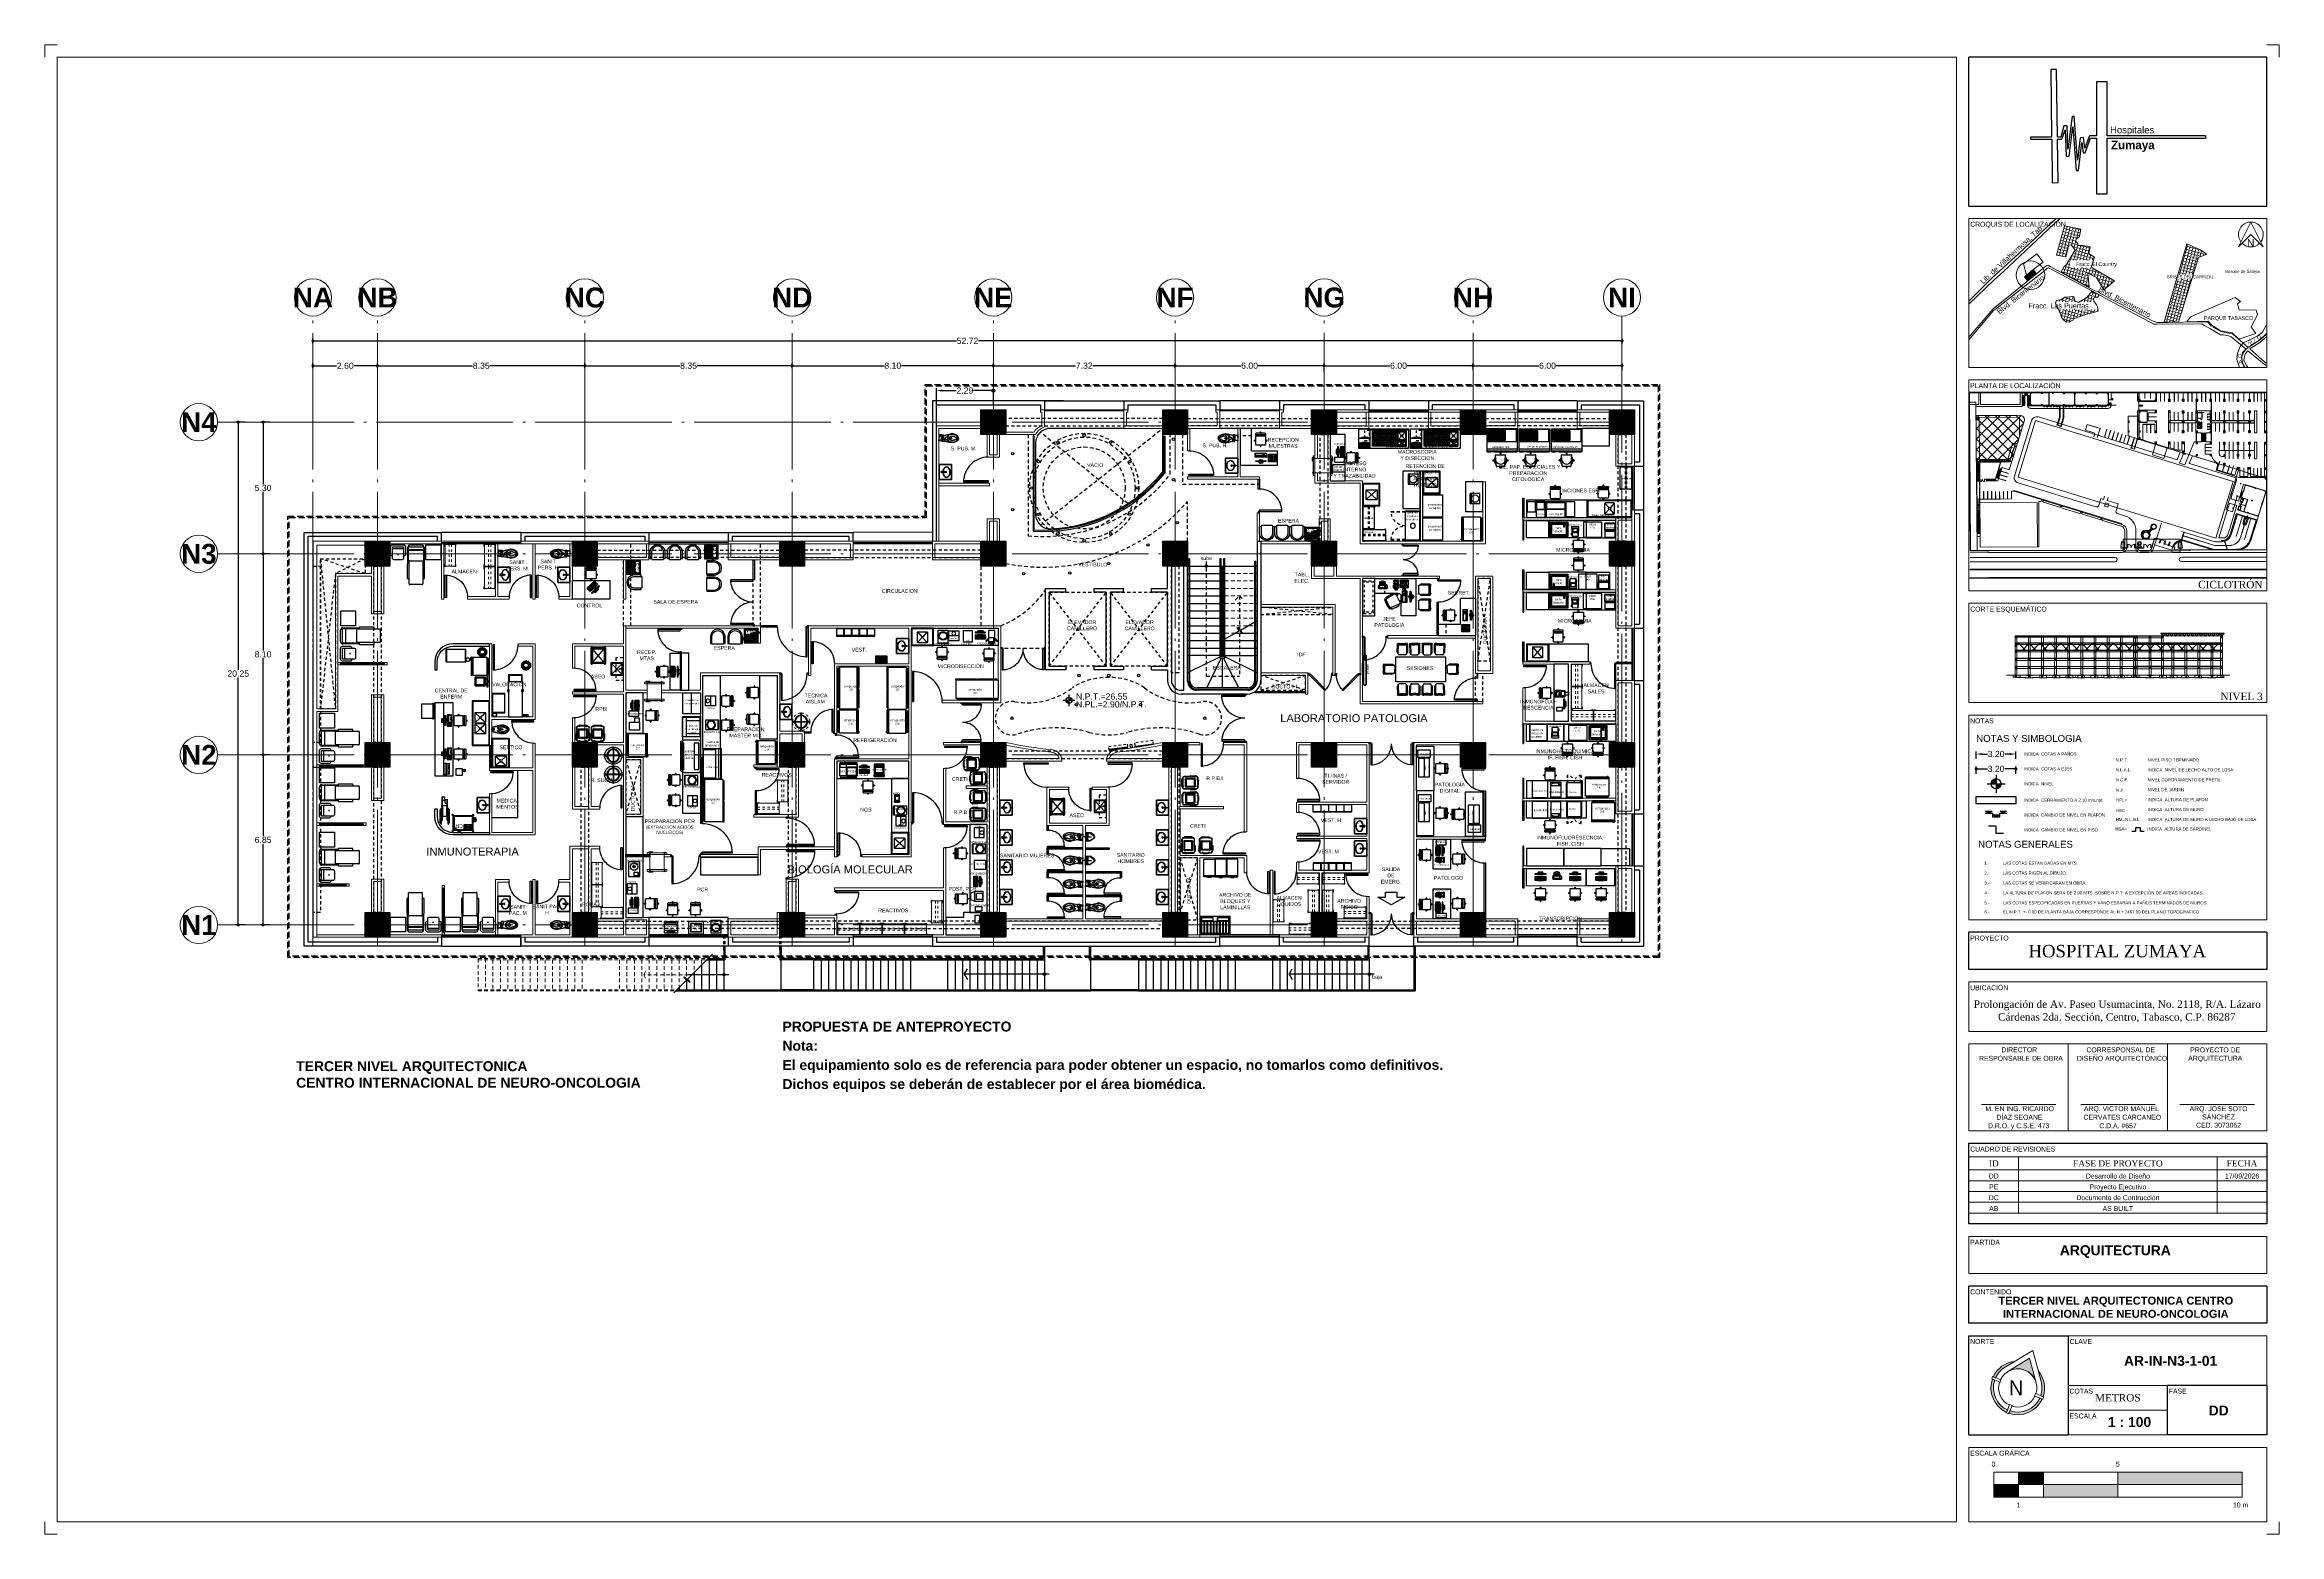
# Model space of a CAD drawing. Header units: metres. Extents: x -22 to 564, y 0 to 143.
# Drawn here: x 274.1 to 364.1, y 9.5 to 69.5 of the extents above; entities that cross this region are included whole.
import ezdxf
from ezdxf.enums import TextEntityAlignment as Align

# ---------------------------------------------------------------- set-up
doc = ezdxf.new("R2010")
doc.units = ezdxf.units.M
for name, pattern in [('A-01 CONJUNTO$0$A-04 PRIMER NIVEL$0$PRIMER NIVEL$0$HIDDEN2', [0.1875, 0.125, -0.0625]), ('EJES630', [6.3, 5.5, -0.4, 0, -0.4]), ('XREF 3N NEURO-ONCOLOGIA$0$CONTINU', [0]), ('XREF 3N NEURO-ONCOLOGIA$0$DASHED2', [0.375, 0.25, -0.125]), ('XREF 3N NEURO-ONCOLOGIA$0$HIDDE100', [0.16, 0.1, -0.06]), ('XREF 3N NEURO-ONCOLOGIA$0$HIDDE150', [0.24, 0.15, -0.09]), ('XREF 3N NEURO-ONCOLOGIA$0$HIDDEN2', [0.1875, 0.125, -0.0625]), ('XREF 3N NEURO-ONCOLOGIA$0$PDF_IMPORT', [1, 0.8, -0.2]), ('XREF 3N NEURO-ONCOLOGIA$0$PLANTA_BAJA$0$HIDDEN5', [0.07, 0.04, -0.03]), ('XREF 3N NEURO-ONCOLOGIA$0$XR-00$0$HIDDEN2', [0.1875, 0.125, -0.0625]), ('XREF 3N NEURO-ONCOLOGIA$0$XR-00$0$HIDDEN5', [0.07, 0.04, -0.03]), ('XREF 3N NEURO-ONCOLOGIA$0$XR-02$0$ACAD_ISO02W100', [15, 12, -3])]:
    doc.linetypes.add(name, pattern=pattern)
for name, color, linetype in [('COTAS EJES', 8, 'Continuous'), ('COTAS MIXTAS', 8, 'Continuous'), ('EJES BOLAS', 11, 'Continuous'), ('EJES TEXTOS', 3, 'Continuous'), ('ELEVADOR Y ESC', 8, 'Continuous'), ('NIVELES', 9, 'Continuous'), ('TEXTO', 7, 'Continuous'), ('XREF 3N NEURO-ONCOLOGIA$0$-CG-M-WALL', 7, 'Continuous'), ('XREF 3N NEURO-ONCOLOGIA$0$AMBIENTACION', 1, 'Continuous'), ('XREF 3N NEURO-ONCOLOGIA$0$CANCELES', 1, 'Continuous'), ('XREF 3N NEURO-ONCOLOGIA$0$COLUMNAS', 6, 'Continuous'), ('XREF 3N NEURO-ONCOLOGIA$0$CONTRAVENTEOS', 6, 'XREF 3N NEURO-ONCOLOGIA$0$HIDDEN2'), ('XREF 3N NEURO-ONCOLOGIA$0$DUCTO AA', 40, 'XREF 3N NEURO-ONCOLOGIA$0$HIDDEN2'), ('XREF 3N NEURO-ONCOLOGIA$0$ELEVADOR Y ESC', 8, 'Continuous'), ('XREF 3N NEURO-ONCOLOGIA$0$FACHADA', 201, 'Continuous'), ('XREF 3N NEURO-ONCOLOGIA$0$LAMINA MULTIPERFORADA', 9, 'Continuous'), ('XREF 3N NEURO-ONCOLOGIA$0$LAMPARAS 1', 112, 'Continuous'), ('XREF 3N NEURO-ONCOLOGIA$0$LOSA', 8, 'XREF 3N NEURO-ONCOLOGIA$0$HIDDEN2'), ('XREF 3N NEURO-ONCOLOGIA$0$MOBILIARIO', 161, 'Continuous'), ('XREF 3N NEURO-ONCOLOGIA$0$MOBILIARIO FIJO', 40, 'Continuous'), ('XREF 3N NEURO-ONCOLOGIA$0$MOBILIARIO GUIAS MEC', 161, 'Continuous'), ('XREF 3N NEURO-ONCOLOGIA$0$MOBILIARIO GUIAS MECANICAS', 161, 'Continuous'), ('XREF 3N NEURO-ONCOLOGIA$0$MUROS', 3, 'Continuous'), ('XREF 3N NEURO-ONCOLOGIA$0$MUROS BAJOS', 2, 'Continuous'), ('XREF 3N NEURO-ONCOLOGIA$0$NOVIDESA', 11, 'Continuous'), ('XREF 3N NEURO-ONCOLOGIA$0$paisajismo', 7, 'Continuous'), ('XREF 3N NEURO-ONCOLOGIA$0$PLAFONES', 20, 'XREF 3N NEURO-ONCOLOGIA$0$HIDDE150'), ('XREF 3N NEURO-ONCOLOGIA$0$PROYECCION', 8, 'XREF 3N NEURO-ONCOLOGIA$0$HIDDEN2'), ('XREF 3N NEURO-ONCOLOGIA$0$PROYECCIÓN', 252, 'XREF 3N NEURO-ONCOLOGIA$0$HIDDE150'), ('XREF 3N NEURO-ONCOLOGIA$0$PUERTAS', 253, 'Continuous'), ('XREF 3N NEURO-ONCOLOGIA$0$SIMBOLO CORTE', 4, 'Continuous'), ('XREF 3N NEURO-ONCOLOGIA$0$TEXTO', 7, 'Continuous'), ('XREF PIE 1.100$0$TEXTO', 7, 'Continuous')]:
    doc.layers.add(name, color=color, linetype=linetype)
for name, color, linetype, lineweight in [('EJES', 11, 'EJES630', 0), ('XREF 3N NEURO-ONCOLOGIA$0$HERRERIAS', 1, 'Continuous', 18), ('XREF 3N NEURO-ONCOLOGIA$0$MUROS DE TABLAROCA', 150, 'Continuous', 13), ('XREF PIE 1.100$0$A-ANNO-NOTE', 7, 'Continuous', 9), ('XREF PIE 1.100$0$A-DETL-THIN', 7, 'Continuous', 9), ('XREF PIE 1.100$0$G-ANNO-SCHD', 7, 'Continuous', 9), ('XREF PIE 1.100$0$G-ANNO-TTLB', 7, 'Continuous', 9), ('XREF PIE 1.100$0$G-IMPT', 7, 'Continuous', 9)]:
    doc.layers.add(name, color=color, linetype=linetype, lineweight=lineweight)
doc.styles.add('100 HM 15', font='arial.ttf', dxfattribs={"height": 0.15})
doc.styles.add('100 LOCALES 25', font='arial.ttf', dxfattribs={"height": 0.25})
doc.styles.add('100 SERVICIOS 40', font='arialbd.ttf', dxfattribs={"height": 0.4})
doc.styles.add('100 SUBTITULOS 30', font='arial.ttf', dxfattribs={"height": 0.3})
doc.styles.add('50 HM 15', font='arial.ttf', dxfattribs={"height": 0.075})
doc.styles.add('COTAS', font='arial.ttf')
doc.styles.add('EJES', font='arialbd.ttf', dxfattribs={"height": 0.8})
doc.styles.add('NIVELES', font='arial.ttf', dxfattribs={"height": 0.25})
doc.styles.add('PIE 200 DE 120  NEW ADMON$0$COTAS', font='arial.ttf')
doc.styles.add('XREF 3N NEURO-ONCOLOGIA$0$100 SUBTITULOS 30', font='arial.ttf', dxfattribs={"height": 0.3})
doc.styles.add('XREF 3N NEURO-ONCOLOGIA$0$A-03 PLANTA BAJA$0$HANDLET', font='handlet.shx')
doc.styles.add('XREF 3N NEURO-ONCOLOGIA$0$Standard', font='arial.ttf')
doc.styles.add('XREF PIE 1.100$0$100 SERVICIOS 40', font='arialbd.ttf', dxfattribs={"height": 0.4})
doc.styles.add('XREF PIE 1.100$0$Arial', font='arial.ttf', dxfattribs={"height": 0.003})
doc.styles.add('XREF PIE 1.100$0$Arial_1', font='arial.ttf', dxfattribs={"height": 0.002})
doc.styles.add('XREF PIE 1.100$0$Century Gothic', font='GOTHIC.TTF', dxfattribs={"height": 0.002093})
doc.styles.add('XREF PIE 1.100$0$Century Gothic_1', font='GOTHIC.TTF', dxfattribs={"height": 0.001543})
doc.styles.add('XREF PIE 1.100$0$Century Gothic_2', font='GOTHIC.TTF', dxfattribs={"height": 0.001235})
doc.styles.add('XREF PIE 1.100$0$Century Gothic_3', font='GOTHIC.TTF', dxfattribs={"height": 0.002848})
doc.styles.add('XREF PIE 1.100$0$Century Gothic_B', font='GOTHICB.TTF', dxfattribs={"height": 0.003479})
doc.styles.add('XREF PIE 1.100$0$Elephant', font='ELEPHNT.TTF', dxfattribs={"height": 0.006})
doc.styles.add('XREF PIE 1.100$0$Franklin Gothic Book', font='FRABK.TTF', dxfattribs={"height": 0.002})
doc.styles.add('XREF PIE 1.100$0$Times New Roman', font='times.ttf', dxfattribs={"height": 0.003})
doc.styles.add('XREF PIE 1.100$0$Times New Roman_1', font='times.ttf', dxfattribs={"height": 0.005})
doc.styles.add('XREF PIE 1.100$0$Times New Roman_3', font='times.ttf', dxfattribs={"height": 0.0025})
doc.dimstyles.new('100 EJES', dxfattribs={"dimtxt": 0.25, "dimasz": 0.125, "dimexe": 0.1, "dimexo": 0.1, "dimgap": 0.025, "dimtad": 0, "dimtih": 1, "dimtoh": 1, "dimzin": 1, "dimdsep": 46, "dimtxsty": 'COTAS', "dimblk": 'DOT', "dimcen": 0.1, "dimclrd": 256, "dimclre": 256, "dimclrt": 7, "dimadec": 0, "dimazin": 1, "dimtfac": 1, "dimtofl": 0, "dimtmove": 2, "dimatfit": 3, "dimfxl": 1, "dimtolj": 1, "dimtzin": 1, "dimlwd": 25, "dimlwe": -1, "dimarcsym": 0})
doc.dimstyles.new('100 MIXTA', dxfattribs={"dimtxt": 0.25, "dimasz": 0.25, "dimexe": 0.1, "dimexo": 0.1, "dimgap": 0.025, "dimtad": 0, "dimtih": 1, "dimtoh": 1, "dimzin": 1, "dimdsep": 46, "dimtxsty": 'COTAS', "dimblk1": 'PUNTO COTA MIXTA', "dimsah": 1, "dimcen": 0.1, "dimclrd": 256, "dimclre": 256, "dimclrt": 7, "dimadec": 0, "dimazin": 1, "dimtfac": 1, "dimtofl": 0, "dimtmove": 2, "dimatfit": 3, "dimfxl": 1, "dimtolj": 1, "dimtzin": 1, "dimlwd": -1, "dimlwe": -1, "dimarcsym": 0})
doc.dimstyles.new('PIE 200 DE 120  NEW ADMON$0$200 EJES', dxfattribs={"dimscale": 2, "dimtxt": 0.25, "dimasz": 0.125, "dimexe": 0.1, "dimexo": 0.1, "dimgap": 0.025, "dimtad": 0, "dimtih": 1, "dimtoh": 1, "dimzin": 1, "dimdsep": 46, "dimtxsty": 'PIE 200 DE 120  NEW ADMON$0$COTAS', "dimblk": 'PIE 200 DE 120  NEW ADMON$0$_DOT', "dimcen": 0.1, "dimclrd": 256, "dimclre": 256, "dimclrt": 7, "dimadec": 0, "dimazin": 1, "dimtfac": 1, "dimtofl": 0, "dimtmove": 2, "dimatfit": 3, "dimfxl": 1, "dimtolj": 1, "dimtzin": 1, "dimlwd": 25, "dimlwe": -1, "dimarcsym": 0})
doc.dimstyles.new('PIE 200 DE 120  NEW ADMON$0$200 FLECHAS', dxfattribs={"dimscale": 2, "dimtxt": 0.25, "dimasz": 0.25, "dimexe": 0.1, "dimexo": 0.1, "dimgap": 0.025, "dimtad": 0, "dimtih": 1, "dimtoh": 1, "dimzin": 1, "dimdsep": 46, "dimtxsty": 'PIE 200 DE 120  NEW ADMON$0$COTAS', "dimcen": 0.1, "dimclrd": 256, "dimclre": 256, "dimclrt": 7, "dimadec": 0, "dimazin": 1, "dimtfac": 1, "dimtofl": 0, "dimtmove": 2, "dimatfit": 3, "dimfxl": 1, "dimtolj": 1, "dimtzin": 1, "dimlwd": -1, "dimlwe": -1, "dimarcsym": 0})
pattern_1 = [(45, (-82.406194, 58.687052), (-0.0088388348, 0.0088388348), [])]

# ---------------------------------------------------------------- blocks, each defined once
blk = doc.blocks.new('XREF PIE 1.100$0$LE_GA_ESCSALAS GRÁFICAS - ESC_ 1 a 100-1336524-PLANTA GENERAL')
at = {"layer": 'XREF PIE 1.100$0$A-ANNO-NOTE'}
for points in [[(-0.04, -0.005), (-0.05, -0.005), (-0.05, 0), (-0.04, 0)], [(-0.03, 0), (-0.04, 0), (-0.04, 0.005), (-0.03, 0.005)], [(0, 0), (0, -0.005), (-0.03, -0.005), (-0.03, 0)], [(0.05, 0), (0, 0), (0, 0.005), (0.05, 0.005)]]:
    blk.add_hatch(color=256, dxfattribs=at).paths.add_polyline_path(points)
for p, q in [((-0.05, -0.005), (-0.05, 0.005)), ((-0.05, 0.005), (0.05, 0.005)), ((-0.04, 0), (-0.05, 0)), ((-0.05, 0), (-0.05, -0.005)), ((-0.05, 0), (0.05, 0)), ((-0.03, 0.005), (-0.04, 0.005)), ((-0.04, 0.005), (-0.04, 0)), ((-0.04, 0.005), (-0.04, -0.005)), ((-0.04, -0.005), (-0.04, 0)), ((-0.04, 0), (-0.03, 0)), ((-0.03, 0), (-0.03, 0.005)), ((-0.03, 0.005), (-0.03, -0.005)), ((0, 0), (-0.03, 0)), ((-0.03, 0), (-0.03, -0.005)), ((0.05, 0.005), (0, 0.005)), ((0, 0.005), (0, 0)), ((0, 0.005), (0, -0.005)), ((0, -0.005), (0, 0)), ((0, 0), (0.05, 0)), ((0.05, 0), (0.05, 0.005)), ((0.05, -0.005), (0.05, 0.005)), ((-0.05, -0.005), (-0.04, -0.005)), ((0.05, -0.005), (-0.05, -0.005)), ((-0.03, -0.005), (0, -0.005))]:
    blk.add_line(p, q, dxfattribs=at)
at = {"layer": 'XREF PIE 1.100$0$A-ANNO-NOTE', "char_height": 0.002, "attachment_point": 1, "style": 'XREF PIE 1.100$0$Arial_1'}
for s, insert, width in [('0', (-0.0509, 0.00926), 0.0019241), ('5', (-0.00082, 0.00926), 0.0019241), ('1', (-0.04089, -0.00718), 0.0019241), ('10 m', (0.04631, -0.00718), 0.0076962)]:
    blk.add_mtext(s, dxfattribs=dict(at, insert=insert, width=width))
blk = doc.blocks.new('*U35')
at = {"layer": 'XREF PIE 1.100$0$G-IMPT', "lineweight": 20}
h = blk.add_hatch(dxfattribs=at)
h.set_pattern_fill('FP_1', color=256, style=0, pattern_type=2)
h.set_pattern_definition([(45, (-0.4268, -0.31), (-0.00212132, 0.00212132), []), (135, (-0.4268, -0.31), (-0.00212132, -0.00212132), [])])
h.paths.add_polyline_path([(-0.01792, 0.02115), (-0.10141, 0.02115), (-0.10141, 0.02402), (-0.01792, 0.02402)])
at = {"layer": 'XREF PIE 1.100$0$G-ANNO-TTLB'}
for p, q in [((-0.01792, 0.02402), (-0.10141, 0.02402)), ((-0.10141, 0.02402), (-0.10141, 0.02115)), ((-0.10141, 0.02402), (-0.01792, 0.02402)), ((-0.01792, 0.02115), (-0.10141, 0.02115)), ((-0.10141, 0.02115), (-0.01792, 0.02115)), ((-0.01792, 0.02115), (-0.01792, 0.02402))]:
    blk.add_line(p, q, dxfattribs=at)
at = {"layer": 'XREF PIE 1.100$0$G-ANNO-TTLB', "insert": (-0.01868, 0.00401), "char_height": 0.003, "width": 0.0205232, "attachment_point": 1, "style": 'XREF PIE 1.100$0$Times New Roman'}
blk.add_mtext('NIVEL 3', dxfattribs=at)
blk = doc.blocks.new('*U20')
at = {"layer": 'XREF PIE 1.100$0$G-IMPT', "lineweight": 20}
h = blk.add_hatch(dxfattribs=at)
h.set_pattern_fill('FP_1', color=256, style=0, pattern_type=2)
h.set_pattern_definition([(45, (-0.4268, -0.355), (-0.00212132, 0.00212132), []), (135, (-0.4268, -0.355), (-0.00212132, -0.00212132), [])])
edge = h.paths.add_edge_path()
edge.add_arc((-0.09948, 0.0689), 0.00184, -17.32307, 90.63562, ccw=False)
edge.add_line((-0.09772, 0.06835), (-0.10273, 0.0521))
edge.add_line((-0.10273, 0.0521), (-0.11706, 0.0521))
edge.add_line((-0.11706, 0.0521), (-0.11706, 0.07055))
edge.add_line((-0.11706, 0.07055), (-0.0995, 0.07074))
at = {"layer": 'XREF PIE 1.100$0$G-ANNO-TTLB'}
for p, q in [((-0.0995, 0.07074), (-0.11706, 0.07055)), ((-0.11706, 0.07055), (-0.11706, 0.0521)), ((-0.10273, 0.0521), (-0.09772, 0.06835)), ((-0.11706, 0.0521), (-0.10273, 0.0521))]:
    blk.add_line(p, q, dxfattribs=at)
blk.add_arc((-0.09948, 0.0689), 0.00184, 342.67693, 90.63562, dxfattribs=at)
at = {"layer": 'XREF PIE 1.100$0$G-ANNO-TTLB', "insert": (-0.02768, 0.00404), "char_height": 0.003, "width": 0.0314261, "attachment_point": 1, "style": 'XREF PIE 1.100$0$Times New Roman'}
blk.add_mtext('CICLOTRÓN', dxfattribs=at)
blk = doc.blocks.new('*U7')
at = {"layer": 'XREF PIE 1.100$0$G-ANNO-TTLB'}
h = blk.add_hatch(color=256, dxfattribs=at)
edge = h.paths.add_edge_path()
edge.add_line((0.01554, 0.01007), (0.01515, 0.00911))
edge.add_arc((0.01964, 0.01895), 0.01081, 160.95448, 245.49567, ccw=False)
edge.add_line((0.00942, 0.02248), (0.01038, 0.0221))
edge.add_arc((0.01964, 0.01895), 0.00978, 161.24204, 245.20811)
edge = h.paths.add_edge_path()
edge.add_line((0.02852, 0.01485), (0.02948, 0.01447))
edge.add_arc((0.01964, 0.01895), 0.01081, 250.95448, 335.49567, ccw=False)
edge.add_line((0.01611, 0.00873), (0.01649, 0.00969))
edge.add_arc((0.01964, 0.01895), 0.00978, 251.24204, 335.20811)
edge = h.paths.add_edge_path()
edge.add_arc((0.01964, 0.01895), 0.01081, -19.04552, 40.30374, ccw=False)
edge.add_line((0.02986, 0.01542), (0.0289, 0.01581))
edge.add_arc((0.01964, 0.01895), 0.00978, 341.24204, 375.09497)
edge.add_line((0.02908, 0.0215), (0.02788, 0.02595))
edge = h.paths.add_edge_path()
edge.add_arc((0.01964, 0.01895), 0.00978, 121.35518, 155.20811)
edge.add_line((0.01076, 0.02305), (0.0098, 0.02344))
edge.add_arc((0.01964, 0.01895), 0.01081, 96.14641, 155.49567, ccw=False)
edge.add_line((0.01848, 0.0297), (0.01455, 0.02731))
edge = h.paths.add_edge_path()
edge.add_line((0.02441, 0.0309), (0.0271, 0.02096))
edge.add_arc((0.01964, 0.01895), 0.00772, 15.09497, 121.35518)
edge.add_line((0.01562, 0.02555), (0.02441, 0.0309))
at = {"layer": 'XREF PIE 1.100$0$A-ANNO-NOTE'}
for p, q in [((0.02569, 0.03409), (0.01455, 0.02731)), ((0.01455, 0.02731), (0.01848, 0.0297)), ((0.02441, 0.0309), (0.01562, 0.02555)), ((0.02441, 0.0309), (0.01562, 0.02555)), ((0.0271, 0.02096), (0.02441, 0.0309)), ((0.02441, 0.0309), (0.0271, 0.02096)), ((0.02569, 0.03409), (0.02908, 0.0215)), ((0.00916, 0.02258), (0.00955, 0.02354)), ((0.01251, 0.02125), (0.00916, 0.02258)), ((0.01038, 0.0221), (0.00942, 0.02248)), ((0.00955, 0.02354), (0.01289, 0.0222)), ((0.0098, 0.02344), (0.01076, 0.02305)), ((0.01289, 0.0222), (0.01251, 0.02125)), ((0.02788, 0.02595), (0.02908, 0.0215)), ((0.01506, 0.00888), (0.01639, 0.01222)), ((0.01515, 0.00911), (0.01554, 0.01007)), ((0.01735, 0.01184), (0.01602, 0.00849)), ((0.01649, 0.00969), (0.01611, 0.00873)), ((0.01639, 0.01222), (0.01735, 0.01184)), ((0.02677, 0.01666), (0.02639, 0.0157)), ((0.02639, 0.0157), (0.02973, 0.01437)), ((0.03011, 0.01532), (0.02677, 0.01666)), ((0.02948, 0.01447), (0.02852, 0.01485)), ((0.0289, 0.01581), (0.02986, 0.01542)), ((0.02973, 0.01437), (0.03011, 0.01532)), ((0.01602, 0.00849), (0.01506, 0.00888))]:
    blk.add_line(p, q, dxfattribs=at)
for radius, start, end in [(0.01081, 96.14641, 155.49567), (0.00978, 121.35518, 155.20811), (0.01081, 160.95448, 245.49567), (0.00978, 161.24204, 245.20811), (0.00772, 162.04763, 244.40252), (0.00772, 68.22507, 154.40252), (0.00772, 15.09497, 121.35518), (0.00772, 342.04763, 68.22507), (0.01081, 340.95448, 40.30374), (0.00978, 341.24204, 15.09497), (0.01081, 250.95448, 335.49567), (0.00978, 251.24204, 335.20811), (0.00772, 252.04763, 334.40252)]:
    blk.add_arc((0.01964, 0.01895), radius, start, end, dxfattribs=at)
at = {"layer": 'XREF PIE 1.100$0$G-ANNO-TTLB', "lineweight": 20}
for q in [(0.03697, 0.04), (0.04, 0.03703)]:
    blk.add_line((0.04, 0.04), q, dxfattribs=at)
blk = doc.blocks.new('XREF PIE 1.100$0$ZUM-TB-XX-PP_PIE DE PLANO - CDL_CONJUNTO_dwg-1452923-PLANTA BAJA GENERAL')
at = {"layer": 'XREF PIE 1.100$0$G-IMPT'}
for p, q in [((0.0214, 0.07363), (0.02143, 0.07363)), ((0.02143, 0.07332), (0.0214, 0.07332)), ((0.02143, 0.07298), (0.0214, 0.07298)), ((0.02143, 0.07266), (0.0214, 0.07266)), ((0.02143, 0.07238), (0.0214, 0.07238)), ((0.02143, 0.07213), (0.0214, 0.07213)), ((0.02146, 0.07332), (0.02245, 0.07332)), ((0.02146, 0.07298), (0.02244, 0.07298)), ((0.02146, 0.07266), (0.02244, 0.07266)), ((0.02146, 0.07238), (0.02244, 0.07238)), ((0.02146, 0.07213), (0.02244, 0.07213)), ((0.02247, 0.07237), (0.02251, 0.07237)), ((0.02247, 0.07213), (0.02251, 0.07213)), ((0.02248, 0.07331), (0.02251, 0.07331)), ((0.02248, 0.07298), (0.02251, 0.07298)), ((0.02248, 0.07266), (0.02251, 0.07266)), ((0.02251, 0.07467), (0.02251, 0.07369)), ((0.02253, 0.0747), (0.02253, 0.07474)), ((0.02253, 0.07369), (0.02253, 0.07467)), ((0.02253, 0.07363), (0.02253, 0.07366)), ((0.02255, 0.0747), (0.02255, 0.07474)), ((0.02255, 0.07369), (0.02255, 0.07467)), ((0.02255, 0.07363), (0.02255, 0.07366)), ((0.02258, 0.0747), (0.02258, 0.07474)), ((0.02258, 0.07369), (0.02258, 0.07467)), ((0.02258, 0.07363), (0.02258, 0.07366)), ((0.02262, 0.0747), (0.02262, 0.07474)), ((0.02262, 0.07369), (0.02262, 0.07467)), ((0.02262, 0.07363), (0.02262, 0.07366)), ((0.02265, 0.0747), (0.02265, 0.07474)), ((0.02265, 0.07369), (0.02265, 0.07467)), ((0.02265, 0.07363), (0.02265, 0.07366)), ((0.0227, 0.0747), (0.0227, 0.07474)), ((0.0227, 0.07369), (0.0227, 0.07467)), ((0.0227, 0.07363), (0.0227, 0.07366)), ((0.02275, 0.0747), (0.02275, 0.07474)), ((0.02275, 0.07369), (0.02275, 0.07467)), ((0.02275, 0.07363), (0.02275, 0.07366)), ((0.0228, 0.0747), (0.0228, 0.07474)), ((0.0228, 0.07369), (0.0228, 0.07467)), ((0.0228, 0.07363), (0.0228, 0.07366)), ((0.02285, 0.07369), (0.02285, 0.07467)), ((0.02285, 0.07363), (0.02285, 0.07366)), ((0.02286, 0.0747), (0.02286, 0.07474)), ((0.02293, 0.0747), (0.02293, 0.07474)), ((0.02293, 0.07369), (0.02293, 0.07467)), ((0.02293, 0.07363), (0.02293, 0.07366)), ((0.023, 0.0747), (0.023, 0.07474)), ((0.023, 0.07369), (0.023, 0.07467)), ((0.023, 0.07363), (0.023, 0.07366)), ((0.02309, 0.0747), (0.02309, 0.07474)), ((0.02309, 0.07369), (0.02309, 0.07467)), ((0.02309, 0.07363), (0.02309, 0.07366)), ((0.02319, 0.0747), (0.02319, 0.07474)), ((0.02319, 0.07369), (0.02319, 0.07467)), ((0.02319, 0.07363), (0.02319, 0.07366)), ((0.0233, 0.07369), (0.0233, 0.07467)), ((0.0233, 0.07363), (0.0233, 0.07366)), ((0.02331, 0.0747), (0.02331, 0.07474)), ((0.02344, 0.0747), (0.02344, 0.07474)), ((0.02344, 0.07369), (0.02344, 0.07467)), ((0.02344, 0.07363), (0.02344, 0.07366)), ((0.02363, 0.07321), (0.02359, 0.07321)), ((0.02362, 0.07284), (0.02359, 0.07284)), ((0.02362, 0.07256), (0.02359, 0.07256)), ((0.02362, 0.07227), (0.02359, 0.07227)), ((0.02362, 0.07203), (0.02359, 0.07203)), ((0.0236, 0.07474), (0.0236, 0.0747)), ((0.0236, 0.07467), (0.0236, 0.07369)), ((0.02464, 0.07203), (0.02365, 0.07203)), ((0.02366, 0.07363), (0.02464, 0.07363)), ((0.02464, 0.07321), (0.02366, 0.07321)), ((0.02464, 0.07284), (0.02366, 0.07284)), ((0.02464, 0.07256), (0.02366, 0.07256)), ((0.02464, 0.07227), (0.02366, 0.07227)), ((0.0247, 0.07363), (0.02467, 0.07363)), ((0.02467, 0.07321), (0.0247, 0.07321)), ((0.02467, 0.07284), (0.0247, 0.07284)), ((0.02467, 0.07256), (0.0247, 0.07256)), ((0.02467, 0.07227), (0.0247, 0.07227)), ((0.02467, 0.07203), (0.0247, 0.07203)), ((0.06786, 0.07491), (0.06786, 0.07318)), ((0.0679, 0.07318), (0.0679, 0.07201)), ((0.06791, 0.07318), (0.06791, 0.07201)), ((0.06793, 0.07318), (0.06793, 0.07201)), ((0.06794, 0.07318), (0.06794, 0.07201)), ((0.06796, 0.07318), (0.06796, 0.07201)), ((0.06799, 0.07318), (0.06799, 0.07201)), ((0.06803, 0.07318), (0.06803, 0.07201)), ((0.06808, 0.07318), (0.06808, 0.07201)), ((0.06813, 0.07318), (0.06813, 0.07201)), ((0.06819, 0.07318), (0.06819, 0.07201)), ((0.06827, 0.07318), (0.06827, 0.07201)), ((0.06836, 0.07318), (0.06836, 0.07201)), ((0.06845, 0.07318), (0.06845, 0.07201)), ((0.07558, 0.07139), (0.07558, 0.07477)), ((0.08093, 0.07216), (0.08056, 0.07216)), ((0.08646, 0.07215), (0.08609, 0.07215)), ((0.09199, 0.07214), (0.09162, 0.07214)), ((0.09752, 0.07214), (0.09716, 0.07214)), ((0.10306, 0.07213), (0.10269, 0.07213)), ((0.10859, 0.07213), (0.10822, 0.07213)), ((0.1132, 0.07212), (0.11283, 0.07212)), ((0.00293, 0.06461), (0.0029, 0.06461)), ((0.00293, 0.06442), (0.0029, 0.06442)), ((0.00293, 0.06424), (0.0029, 0.06424)), ((0.00413, 0.06406), (0.0029, 0.06405)), ((0.00413, 0.06388), (0.0029, 0.06387)), ((0.00412, 0.0648), (0.00296, 0.06479)), ((0.00413, 0.06462), (0.00296, 0.06461)), ((0.00413, 0.06443), (0.00296, 0.06442)), ((0.00413, 0.06425), (0.00296, 0.06424)), ((0.02519, 0.06351), (0.01831, 0.04118)), ((0.02143, 0.07189), (0.0214, 0.07189)), ((0.02143, 0.07166), (0.0214, 0.07166)), ((0.02143, 0.07147), (0.0214, 0.07147)), ((0.02143, 0.07128), (0.0214, 0.07128)), ((0.02143, 0.07112), (0.0214, 0.07112)), ((0.02143, 0.07097), (0.0214, 0.07097)), ((0.02143, 0.07083), (0.0214, 0.07083)), ((0.02143, 0.07069), (0.0214, 0.07069)), ((0.02143, 0.07056), (0.0214, 0.07056)), ((0.02143, 0.07042), (0.0214, 0.07042)), ((0.02143, 0.07031), (0.0214, 0.07031)), ((0.02143, 0.07021), (0.0214, 0.07021)), ((0.02143, 0.07012), (0.0214, 0.07012)), ((0.02143, 0.07005), (0.0214, 0.07005)), ((0.02143, 0.06997), (0.0214, 0.06997)), ((0.02143, 0.06992), (0.0214, 0.06992)), ((0.02143, 0.06987), (0.0214, 0.06987)), ((0.02143, 0.06982), (0.0214, 0.06982)), ((0.02143, 0.06977), (0.0214, 0.06977)), ((0.02143, 0.06974), (0.0214, 0.06974)), ((0.02143, 0.0697), (0.0214, 0.0697)), ((0.02143, 0.06967), (0.0214, 0.06967)), ((0.02143, 0.06965), (0.0214, 0.06965)), ((0.02146, 0.07189), (0.02244, 0.07189)), ((0.02146, 0.07166), (0.02244, 0.07166)), ((0.02146, 0.07147), (0.02244, 0.07147)), ((0.02146, 0.07128), (0.02244, 0.07128)), ((0.02146, 0.07112), (0.02244, 0.07112)), ((0.02146, 0.07097), (0.02244, 0.07097)), ((0.02146, 0.07083), (0.02244, 0.07083)), ((0.02146, 0.07069), (0.02244, 0.07069)), ((0.02146, 0.07056), (0.02244, 0.07056)), ((0.02146, 0.07042), (0.02244, 0.07042)), ((0.02146, 0.07031), (0.02244, 0.07031)), ((0.02146, 0.07021), (0.02244, 0.07021)), ((0.02146, 0.07012), (0.02244, 0.07012)), ((0.02146, 0.07005), (0.02244, 0.07005)), ((0.02146, 0.06997), (0.02244, 0.06997)), ((0.02146, 0.06992), (0.02244, 0.06992)), ((0.02146, 0.06987), (0.02244, 0.06987)), ((0.02146, 0.06982), (0.02244, 0.06982)), ((0.02146, 0.06977), (0.02244, 0.06977)), ((0.02146, 0.06974), (0.02244, 0.06974)), ((0.02146, 0.0697), (0.02244, 0.0697)), ((0.02146, 0.06967), (0.02244, 0.06967)), ((0.02146, 0.06965), (0.02244, 0.06965)), ((0.02247, 0.07189), (0.02251, 0.07189)), ((0.02247, 0.07166), (0.0225, 0.07166)), ((0.02247, 0.07147), (0.0225, 0.07147)), ((0.02247, 0.07128), (0.0225, 0.07128)), ((0.02247, 0.07112), (0.0225, 0.07112)), ((0.02247, 0.07097), (0.0225, 0.07097)), ((0.02247, 0.07083), (0.0225, 0.07083)), ((0.02247, 0.07069), (0.0225, 0.07069)), ((0.02247, 0.07056), (0.0225, 0.07056)), ((0.02247, 0.07042), (0.0225, 0.07042)), ((0.02247, 0.07031), (0.0225, 0.07031)), ((0.02247, 0.07021), (0.0225, 0.07021)), ((0.02247, 0.07012), (0.0225, 0.07012)), ((0.02247, 0.07005), (0.0225, 0.07005)), ((0.02247, 0.06997), (0.0225, 0.06997)), ((0.02247, 0.06992), (0.0225, 0.06992)), ((0.02247, 0.06987), (0.0225, 0.06987)), ((0.02247, 0.06982), (0.0225, 0.06982)), ((0.02247, 0.06977), (0.0225, 0.06977)), ((0.02247, 0.06974), (0.0225, 0.06974)), ((0.02247, 0.0697), (0.0225, 0.0697)), ((0.02247, 0.06967), (0.0225, 0.06967)), ((0.02247, 0.06964), (0.0225, 0.06964)), ((0.02362, 0.07178), (0.02359, 0.07178)), ((0.02362, 0.07155), (0.02359, 0.07155)), ((0.02362, 0.07136), (0.02359, 0.07136)), ((0.02362, 0.07117), (0.02359, 0.07117)), ((0.02362, 0.07101), (0.02359, 0.07101)), ((0.02362, 0.07086), (0.02359, 0.07086)), ((0.02362, 0.07072), (0.02359, 0.07072)), ((0.02362, 0.07058), (0.02359, 0.07058)), ((0.02362, 0.07045), (0.02359, 0.07045)), ((0.02362, 0.07032), (0.02359, 0.07032)), ((0.02362, 0.0702), (0.02359, 0.0702)), ((0.02362, 0.0701), (0.02359, 0.0701)), ((0.02362, 0.07001), (0.02359, 0.07001)), ((0.02362, 0.06994), (0.02359, 0.06994)), ((0.02362, 0.06987), (0.02359, 0.06987)), ((0.02362, 0.06981), (0.02359, 0.06981)), ((0.02362, 0.06976), (0.02359, 0.06976)), ((0.02362, 0.06971), (0.02359, 0.06971)), ((0.02362, 0.06967), (0.02359, 0.06967)), ((0.02362, 0.06959), (0.02359, 0.06959)), ((0.02362, 0.06956), (0.02359, 0.06956)), ((0.02363, 0.06954), (0.02359, 0.06954)), ((0.02464, 0.07178), (0.02365, 0.07178)), ((0.02464, 0.07155), (0.02365, 0.07155)), ((0.02464, 0.07136), (0.02365, 0.07136)), ((0.02464, 0.07117), (0.02365, 0.07117)), ((0.02464, 0.07101), (0.02365, 0.07101)), ((0.02464, 0.07086), (0.02365, 0.07086)), ((0.02464, 0.07072), (0.02365, 0.07072)), ((0.02464, 0.07058), (0.02365, 0.07058)), ((0.02464, 0.07045), (0.02365, 0.07045)), ((0.02464, 0.07032), (0.02365, 0.07032)), ((0.02464, 0.0702), (0.02365, 0.0702)), ((0.02464, 0.0701), (0.02365, 0.0701)), ((0.02464, 0.07001), (0.02365, 0.07001)), ((0.02464, 0.06994), (0.02365, 0.06994)), ((0.02464, 0.06987), (0.02365, 0.06987)), ((0.02464, 0.06981), (0.02365, 0.06981)), ((0.02464, 0.06976), (0.02365, 0.06976)), ((0.02464, 0.06971), (0.02365, 0.06971)), ((0.02464, 0.06967), (0.02365, 0.06967)), ((0.02464, 0.06959), (0.02365, 0.06959)), ((0.02464, 0.06956), (0.02365, 0.06956)), ((0.02464, 0.06954), (0.02366, 0.06954)), ((0.02467, 0.07178), (0.0247, 0.07178)), ((0.02467, 0.07155), (0.0247, 0.07155)), ((0.02467, 0.07136), (0.0247, 0.07136)), ((0.02467, 0.07117), (0.0247, 0.07117)), ((0.02467, 0.07101), (0.0247, 0.07101)), ((0.02467, 0.07086), (0.0247, 0.07086)), ((0.02467, 0.07072), (0.0247, 0.07072)), ((0.02467, 0.07058), (0.0247, 0.07058)), ((0.02467, 0.07045), (0.0247, 0.07045)), ((0.02467, 0.07032), (0.0247, 0.07032)), ((0.02467, 0.0702), (0.0247, 0.0702)), ((0.02467, 0.0701), (0.0247, 0.0701)), ((0.02467, 0.06994), (0.0247, 0.06994)), ((0.02467, 0.06987), (0.0247, 0.06987)), ((0.02467, 0.06981), (0.0247, 0.06981)), ((0.02467, 0.06971), (0.0247, 0.06971)), ((0.02467, 0.06967), (0.0247, 0.06967)), ((0.02467, 0.06963), (0.0247, 0.06963)), ((0.02467, 0.06959), (0.0247, 0.06959)), ((0.02467, 0.06956), (0.0247, 0.06956)), ((0.02467, 0.06954), (0.0247, 0.06954)), ((0.05605, 0.06843), (0.02482, 0.06843)), ((0.05605, 0.0684), (0.02482, 0.0684)), ((0.05605, 0.06837), (0.02482, 0.06837)), ((0.04236, 0.06949), (0.02515, 0.06949)), ((0.0507, 0.06948), (0.04333, 0.06948)), ((0.05617, 0.07052), (0.05722, 0.07052)), ((0.05617, 0.07034), (0.05722, 0.07034)), ((0.05617, 0.07015), (0.05722, 0.07015)), ((0.05725, 0.07052), (0.05728, 0.07052)), ((0.05725, 0.07034), (0.05728, 0.07034)), ((0.05725, 0.07015), (0.05728, 0.07015)), ((0.05725, 0.06997), (0.05728, 0.06997)), ((0.06786, 0.0674), (0.06786, 0.06454)), ((0.06789, 0.06454), (0.06789, 0.06338)), ((0.0679, 0.06454), (0.0679, 0.06338)), ((0.06792, 0.06454), (0.06792, 0.06338)), ((0.06793, 0.06454), (0.06793, 0.06338)), ((0.06795, 0.06454), (0.06795, 0.06338)), ((0.06798, 0.06454), (0.06798, 0.06338)), ((0.06802, 0.06454), (0.06802, 0.06338)), ((0.06807, 0.06454), (0.06807, 0.06338)), ((0.06813, 0.06454), (0.06813, 0.06338)), ((0.06818, 0.06454), (0.06818, 0.06338)), ((0.06823, 0.07121), (0.07539, 0.07121)), ((0.07539, 0.06777), (0.06823, 0.06777)), ((0.06827, 0.06454), (0.06827, 0.06338)), ((0.06835, 0.06454), (0.06835, 0.06338)), ((0.06844, 0.06454), (0.06844, 0.06338)), ((0.06862, 0.06454), (0.06862, 0.06338)), ((0.07499, 0.07148), (0.06897, 0.07148)), ((0.07499, 0.07139), (0.06897, 0.07139)), ((0.08036, 0.05878), (0.08036, 0.06733)), ((0.08055, 0.06751), (0.08092, 0.06751)), ((0.08056, 0.07123), (0.08093, 0.07123)), ((0.0811, 0.06349), (0.0859, 0.06349)), ((0.08111, 0.07166), (0.08111, 0.07197)), ((0.08111, 0.07142), (0.08111, 0.07169)), ((0.08111, 0.06733), (0.08111, 0.05878)), ((0.08608, 0.06656), (0.08645, 0.06656)), ((0.08609, 0.07123), (0.08646, 0.07123)), ((0.08645, 0.06748), (0.08609, 0.06748)), ((0.08663, 0.06354), (0.09143, 0.06354)), ((0.09143, 0.06348), (0.08663, 0.06348)), ((0.08664, 0.07166), (0.08664, 0.07197)), ((0.08664, 0.07141), (0.08664, 0.07169)), ((0.08664, 0.06699), (0.08664, 0.06729)), ((0.08664, 0.06674), (0.08664, 0.06702)), ((0.09162, 0.07122), (0.09199, 0.07122)), ((0.09752, 0.0675), (0.09162, 0.0675)), ((0.09218, 0.07165), (0.09218, 0.07196)), ((0.09218, 0.07141), (0.09218, 0.07168)), ((0.09392, 0.06679), (0.09475, 0.06679)), ((0.09616, 0.06416), (0.09616, 0.06406)), ((0.09617, 0.06528), (0.09617, 0.06518)), ((0.09632, 0.06607), (0.09636, 0.06607)), ((0.09705, 0.06607), (0.09709, 0.06607)), ((0.09716, 0.07122), (0.09752, 0.07122)), ((0.09721, 0.06583), (0.09721, 0.06521)), ((0.09771, 0.07165), (0.09771, 0.07195)), ((0.09771, 0.0714), (0.09771, 0.07168)), ((0.10305, 0.06746), (0.10268, 0.06746)), ((0.10268, 0.06654), (0.10305, 0.06654)), ((0.10269, 0.07121), (0.10306, 0.07121)), ((0.10803, 0.06346), (0.10323, 0.06346)), ((0.10324, 0.07164), (0.10324, 0.07195)), ((0.10324, 0.0714), (0.10324, 0.07167)), ((0.10324, 0.06697), (0.10324, 0.06728)), ((0.10324, 0.06672), (0.10324, 0.067)), ((0.10822, 0.07121), (0.10859, 0.07121)), ((0.10859, 0.06746), (0.10822, 0.06746)), ((0.10822, 0.06653), (0.10859, 0.06653)), ((0.10877, 0.07164), (0.10877, 0.07194)), ((0.10877, 0.07139), (0.10877, 0.07167)), ((0.10877, 0.06696), (0.10877, 0.06727)), ((0.10877, 0.06672), (0.10877, 0.06699)), ((0.10877, 0.06346), (0.11264, 0.06346)), ((0.11283, 0.0712), (0.1132, 0.0712)), ((0.1132, 0.06745), (0.11283, 0.06745)), ((0.11283, 0.06653), (0.1132, 0.06653)), ((0.11338, 0.06696), (0.11338, 0.06727)), ((0.11338, 0.06671), (0.11338, 0.06699)), ((0.11339, 0.07163), (0.11339, 0.07194)), ((0.11339, 0.07139), (0.11339, 0.07166)), ((0.11529, 0.06748), (0.11566, 0.06748)), ((0.11596, 0.06717), (0.11596, 0.05875)), ((0.03551, 0.06174), (0.03719, 0.06123)), ((0.06545, 0.05233), (0.06674, 0.05652)), ((0.06651, 0.05201), (0.06777, 0.05611)), ((0.06987, 0.05592), (0.06803, 0.05592)), ((0.07482, 0.05412), (0.07482, 0.05473)), ((0.07538, 0.05861), (0.07501, 0.05861)), ((0.07501, 0.05492), (0.07538, 0.05492)), ((0.07556, 0.05473), (0.07556, 0.05412)), ((0.08091, 0.0586), (0.08054, 0.0586)), ((0.08054, 0.05491), (0.08091, 0.05491)), ((0.0811, 0.06263), (0.0859, 0.06263)), ((0.0859, 0.06256), (0.0811, 0.06256)), ((0.08588, 0.05491), (0.08664, 0.05491)), ((0.08645, 0.05955), (0.08608, 0.05955)), ((0.08608, 0.05863), (0.08645, 0.05863)), ((0.09143, 0.06262), (0.08663, 0.06262)), ((0.08663, 0.06256), (0.09143, 0.06256)), ((0.08663, 0.05906), (0.08663, 0.05936)), ((0.08663, 0.05881), (0.08663, 0.05909)), ((0.0886, 0.04978), (0.09068, 0.0549)), ((0.09207, 0.06278), (0.09281, 0.06278)), ((0.09207, 0.0626), (0.09281, 0.0626)), ((0.09207, 0.06242), (0.09281, 0.06242)), ((0.09207, 0.06224), (0.09281, 0.06224)), ((0.09207, 0.06206), (0.09281, 0.06206)), ((0.09207, 0.06188), (0.09281, 0.06188)), ((0.09207, 0.06171), (0.09281, 0.06171)), ((0.09207, 0.06153), (0.09281, 0.06153)), ((0.09207, 0.06135), (0.09281, 0.06135)), ((0.09373, 0.06277), (0.093, 0.06277)), ((0.09373, 0.0626), (0.093, 0.0626)), ((0.09373, 0.06242), (0.093, 0.06242)), ((0.09373, 0.06224), (0.093, 0.06224)), ((0.09373, 0.06206), (0.093, 0.06206)), ((0.09373, 0.06188), (0.093, 0.06188)), ((0.09373, 0.0617), (0.093, 0.0617)), ((0.09373, 0.06153), (0.093, 0.06153)), ((0.09337, 0.06277), (0.09322, 0.0626)), ((0.09371, 0.0549), (0.09373, 0.05492)), ((0.09769, 0.05471), (0.09769, 0.05421)), ((0.10304, 0.05486), (0.10267, 0.05486)), ((0.10305, 0.05953), (0.10268, 0.05953)), ((0.10268, 0.05861), (0.10304, 0.05861)), ((0.10322, 0.05437), (0.10322, 0.05467)), ((0.10322, 0.05412), (0.10322, 0.0544)), ((0.10803, 0.0626), (0.10323, 0.0626)), ((0.10323, 0.06254), (0.10803, 0.06254)), ((0.10323, 0.05904), (0.10323, 0.05935)), ((0.10323, 0.05879), (0.10323, 0.05907)), ((0.10857, 0.05485), (0.1082, 0.05485)), ((0.10858, 0.05953), (0.10821, 0.05953)), ((0.10821, 0.0586), (0.10858, 0.0586)), ((0.10876, 0.05903), (0.10876, 0.05934)), ((0.10876, 0.05879), (0.10876, 0.05906)), ((0.10876, 0.05436), (0.10876, 0.05467)), ((0.10876, 0.05412), (0.10876, 0.05439)), ((0.10877, 0.0626), (0.11264, 0.0626)), ((0.11264, 0.06253), (0.10877, 0.06253)), ((0.11319, 0.05952), (0.11282, 0.05952)), ((0.11282, 0.0586), (0.11319, 0.0586)), ((0.11318, 0.05485), (0.11282, 0.05485)), ((0.11337, 0.05903), (0.11337, 0.05934)), ((0.11337, 0.05878), (0.11337, 0.05906)), ((0.11337, 0.05436), (0.11337, 0.05466)), ((0.11337, 0.05411), (0.11337, 0.05439)), ((0.11594, 0.04836), (0.11594, 0.05469)), ((0.11924, 0.05487), (0.11975, 0.05487)), ((0.11927, 0.05856), (0.11975, 0.05856)), ((0.00303, 0.04628), (0.00313, 0.04628)), ((0.00304, 0.04591), (0.00313, 0.04591)), ((0.00304, 0.04553), (0.00313, 0.04553)), ((0.00304, 0.04516), (0.00314, 0.04516)), ((0.00316, 0.04628), (0.00414, 0.04629)), ((0.00316, 0.04591), (0.00414, 0.04592)), ((0.00316, 0.04553), (0.00415, 0.04554)), ((0.00317, 0.04516), (0.00415, 0.04517)), ((0.00417, 0.04629), (0.00426, 0.04629)), ((0.00418, 0.04592), (0.00427, 0.04592)), ((0.00418, 0.04554), (0.00427, 0.04554)), ((0.00418, 0.04517), (0.00427, 0.04517)), ((0.00427, 0.04785), (0.00428, 0.04687)), ((0.00428, 0.04684), (0.00428, 0.04674)), ((0.00429, 0.04785), (0.0043, 0.04687)), ((0.0043, 0.04684), (0.0043, 0.04674)), ((0.00432, 0.04785), (0.00433, 0.04687)), ((0.00433, 0.04684), (0.00433, 0.04674)), ((0.00436, 0.04785), (0.00437, 0.04687)), ((0.00437, 0.04684), (0.00437, 0.04674)), ((0.0044, 0.04785), (0.00441, 0.04687)), ((0.00441, 0.04684), (0.00441, 0.04674)), ((0.00444, 0.04785), (0.00445, 0.04687)), ((0.00445, 0.04684), (0.00445, 0.04674)), ((0.00449, 0.04785), (0.0045, 0.04687)), ((0.0045, 0.04684), (0.0045, 0.04674)), ((0.00455, 0.04785), (0.00455, 0.04687)), ((0.00455, 0.04684), (0.00456, 0.04674)), ((0.0046, 0.04785), (0.00461, 0.04687)), ((0.00461, 0.04684), (0.00461, 0.04675)), ((0.00467, 0.04785), (0.00468, 0.04687)), ((0.00468, 0.04684), (0.00468, 0.04675)), ((0.00475, 0.04785), (0.00475, 0.04687)), ((0.00475, 0.04684), (0.00476, 0.04675)), ((0.00484, 0.04785), (0.00484, 0.04687)), ((0.00484, 0.04684), (0.00484, 0.04675)), ((0.00494, 0.04785), (0.00495, 0.04687)), ((0.00495, 0.04684), (0.00495, 0.04675)), ((0.00505, 0.04786), (0.00506, 0.04687)), ((0.00506, 0.04684), (0.00506, 0.04675)), ((0.00518, 0.04786), (0.00519, 0.04687)), ((0.00519, 0.04684), (0.00519, 0.04675)), ((0.00531, 0.04786), (0.00532, 0.04687)), ((0.00532, 0.04684), (0.00532, 0.04675)), ((0.00545, 0.04786), (0.00546, 0.04687)), ((0.00546, 0.04684), (0.00546, 0.04675)), ((0.00559, 0.04786), (0.0056, 0.04688)), ((0.0056, 0.04685), (0.0056, 0.04675)), ((0.00575, 0.04786), (0.00575, 0.04688)), ((0.00576, 0.04685), (0.00576, 0.04675)), ((0.00591, 0.04786), (0.00591, 0.04688)), ((0.00591, 0.04685), (0.00591, 0.04676)), ((0.00609, 0.04786), (0.0061, 0.04688)), ((0.0061, 0.04685), (0.0061, 0.04676)), ((0.00628, 0.04787), (0.00629, 0.04688)), ((0.00629, 0.04685), (0.00629, 0.04676)), ((0.00646, 0.04787), (0.00647, 0.04688)), ((0.00647, 0.04685), (0.00647, 0.04676)), ((0.0067, 0.04787), (0.0067, 0.04787)), ((0.0067, 0.04775), (0.00671, 0.04688)), ((0.00696, 0.04787), (0.00697, 0.04689)), ((0.00697, 0.04686), (0.00697, 0.04676)), ((0.00722, 0.04787), (0.00723, 0.04689)), ((0.00723, 0.04686), (0.00723, 0.04677)), ((0.00756, 0.04788), (0.00757, 0.04689)), ((0.00757, 0.04686), (0.00757, 0.04677)), ((0.00789, 0.04788), (0.0079, 0.04689)), ((0.0079, 0.04686), (0.0079, 0.04677)), ((0.0082, 0.04788), (0.00821, 0.0469)), ((0.00821, 0.04686), (0.00821, 0.04677)), ((0.00854, 0.04788), (0.00854, 0.0469)), ((0.00855, 0.04687), (0.00855, 0.04678)), ((0.00882, 0.04788), (0.00883, 0.0469)), ((0.00883, 0.04687), (0.00883, 0.04678)), ((0.00916, 0.04789), (0.00916, 0.04789)), ((0.00916, 0.04776), (0.00917, 0.0469)), ((0.00951, 0.04789), (0.00952, 0.04691)), ((0.00952, 0.04687), (0.00952, 0.04678)), ((0.00988, 0.04789), (0.00989, 0.04691)), ((0.00989, 0.04688), (0.00989, 0.04679)), ((0.0103, 0.0479), (0.01031, 0.04691)), ((0.01031, 0.04688), (0.01031, 0.04679)), ((0.01067, 0.0479), (0.01068, 0.04691)), ((0.01068, 0.04688), (0.01068, 0.04679)), ((0.01105, 0.0479), (0.01106, 0.04692)), ((0.01106, 0.04689), (0.01106, 0.0468)), ((0.01142, 0.0479), (0.01143, 0.04692)), ((0.01143, 0.04689), (0.01143, 0.0468)), ((0.01181, 0.04791), (0.01182, 0.04692)), ((0.01182, 0.04689), (0.01182, 0.0468)), ((0.0122, 0.04791), (0.01221, 0.04693)), ((0.01221, 0.0469), (0.01221, 0.0468)), ((0.01263, 0.04791), (0.01264, 0.04693)), ((0.01264, 0.0469), (0.01264, 0.04681)), ((0.01307, 0.04792), (0.01307, 0.04693)), ((0.01307, 0.0469), (0.01307, 0.04681)), ((0.01353, 0.04792), (0.01354, 0.04694)), ((0.01354, 0.04691), (0.01354, 0.04681)), ((0.014, 0.04792), (0.014, 0.04694)), ((0.014, 0.04691), (0.014, 0.04682)), ((0.0145, 0.04793), (0.01451, 0.04694)), ((0.01451, 0.04691), (0.01451, 0.04682)), ((0.01499, 0.04793), (0.015, 0.04695)), ((0.015, 0.04692), (0.015, 0.04683)), ((0.01563, 0.04794), (0.01564, 0.04695)), ((0.01564, 0.04692), (0.01564, 0.04683)), ((0.07538, 0.05393), (0.07501, 0.05393)), ((0.10304, 0.04909), (0.10177, 0.04909)), ((0.1021, 0.0431), (0.10281, 0.04543)), ((0.10288, 0.04543), (0.10215, 0.04308)), ((0.10303, 0.04636), (0.10266, 0.04636)), ((0.10266, 0.04543), (0.10303, 0.04543)), ((0.10267, 0.05394), (0.10304, 0.05394)), ((0.10322, 0.04586), (0.10322, 0.04617)), ((0.10322, 0.04562), (0.10322, 0.0459)), ((0.1082, 0.05393), (0.10857, 0.05393)), ((0.10857, 0.05004), (0.1082, 0.05004)), ((0.1082, 0.04912), (0.10857, 0.04912)), ((0.10875, 0.04955), (0.10875, 0.04986)), ((0.10875, 0.0493), (0.10875, 0.04958)), ((0.11281, 0.05393), (0.11318, 0.05393)), ((0.11318, 0.05004), (0.11281, 0.05004)), ((0.11281, 0.04911), (0.11318, 0.04911)), ((0.11336, 0.04954), (0.11336, 0.04985)), ((0.11336, 0.0493), (0.11336, 0.04957)), ((0.11527, 0.04805), (0.11564, 0.04805)), ((0.00305, 0.04474), (0.00314, 0.04474)), ((0.00305, 0.04437), (0.00314, 0.04437)), ((0.00305, 0.04402), (0.00314, 0.04402)), ((0.00305, 0.04368), (0.00315, 0.04368)), ((0.00306, 0.0434), (0.00315, 0.0434)), ((0.00306, 0.04306), (0.00315, 0.04306)), ((0.00306, 0.04275), (0.00315, 0.04275)), ((0.00306, 0.04242), (0.00316, 0.04242)), ((0.00307, 0.04208), (0.00316, 0.04208)), ((0.00307, 0.04182), (0.00316, 0.04182)), ((0.00307, 0.04156), (0.00316, 0.04156)), ((0.00307, 0.04132), (0.00316, 0.04132)), ((0.00308, 0.04095), (0.00317, 0.04095)), ((0.00308, 0.04076), (0.00317, 0.04076)), ((0.00308, 0.04061), (0.00317, 0.04061)), ((0.00308, 0.04045), (0.00317, 0.04045)), ((0.00308, 0.04031), (0.00317, 0.04031)), ((0.00308, 0.04017), (0.00317, 0.04017)), ((0.00308, 0.04004), (0.00317, 0.04004)), ((0.00308, 0.03991), (0.00318, 0.03991)), ((0.00308, 0.0398), (0.00318, 0.0398)), ((0.00309, 0.03969), (0.00318, 0.03969)), ((0.00309, 0.0396), (0.00318, 0.03961)), ((0.00309, 0.03953), (0.00318, 0.03953)), ((0.00309, 0.03946), (0.00318, 0.03946)), ((0.00309, 0.0394), (0.00318, 0.03941)), ((0.00309, 0.03935), (0.00318, 0.03935)), ((0.00309, 0.0393), (0.00318, 0.0393)), ((0.00309, 0.03926), (0.00318, 0.03926)), ((0.00317, 0.04474), (0.00415, 0.04475)), ((0.00317, 0.04437), (0.00416, 0.04438)), ((0.00318, 0.04402), (0.00416, 0.04403)), ((0.00318, 0.04368), (0.00416, 0.04369)), ((0.00318, 0.0434), (0.00416, 0.0434)), ((0.00318, 0.04306), (0.00417, 0.04307)), ((0.00318, 0.04275), (0.00429, 0.04276)), ((0.00319, 0.04242), (0.00417, 0.04243)), ((0.00319, 0.04208), (0.00417, 0.04209)), ((0.00319, 0.04182), (0.00418, 0.04183)), ((0.00319, 0.04156), (0.00418, 0.04156)), ((0.0032, 0.04132), (0.00418, 0.04133)), ((0.0032, 0.04095), (0.00418, 0.04096)), ((0.0032, 0.04076), (0.00418, 0.04077)), ((0.0032, 0.04061), (0.00418, 0.04061)), ((0.0032, 0.04045), (0.00419, 0.04046)), ((0.0032, 0.04031), (0.00419, 0.04032)), ((0.0032, 0.04017), (0.00419, 0.04018)), ((0.00321, 0.04004), (0.00419, 0.04005)), ((0.00321, 0.03991), (0.00419, 0.03992)), ((0.00321, 0.0398), (0.00419, 0.0398)), ((0.00321, 0.03969), (0.00419, 0.0397)), ((0.00321, 0.03961), (0.00419, 0.03961)), ((0.00321, 0.03953), (0.00419, 0.03954)), ((0.00321, 0.03946), (0.00419, 0.03947)), ((0.00321, 0.03941), (0.00419, 0.03941)), ((0.00321, 0.03935), (0.00419, 0.03936)), ((0.00321, 0.0393), (0.00419, 0.03931)), ((0.00321, 0.03926), (0.00419, 0.03927)), ((0.00321, 0.03918), (0.0042, 0.03919)), ((0.00321, 0.03915), (0.0042, 0.03916)), ((0.00321, 0.03913), (0.0042, 0.03914)), ((0.00418, 0.04475), (0.00428, 0.04475)), ((0.00419, 0.04438), (0.00428, 0.04438)), ((0.00419, 0.04403), (0.00428, 0.04403)), ((0.00419, 0.04369), (0.00428, 0.04369)), ((0.00419, 0.0434), (0.00429, 0.0434)), ((0.0042, 0.04307), (0.00429, 0.04307)), ((0.0042, 0.04243), (0.00429, 0.04243)), ((0.0042, 0.04209), (0.0043, 0.04209)), ((0.00421, 0.04183), (0.0043, 0.04183)), ((0.00421, 0.04156), (0.0043, 0.04157)), ((0.00421, 0.04133), (0.0043, 0.04133)), ((0.00421, 0.04096), (0.0043, 0.04096)), ((0.00421, 0.04077), (0.00431, 0.04077)), ((0.00422, 0.04061), (0.00431, 0.04061)), ((0.00422, 0.04046), (0.00431, 0.04046)), ((0.00422, 0.04032), (0.00431, 0.04032)), ((0.00422, 0.04018), (0.00431, 0.04018)), ((0.00422, 0.04005), (0.00431, 0.04005)), ((0.00422, 0.03992), (0.00431, 0.03992)), ((0.00422, 0.0398), (0.00431, 0.0398)), ((0.00422, 0.0397), (0.00431, 0.0397)), ((0.00422, 0.03961), (0.00432, 0.03961)), ((0.00422, 0.03954), (0.00432, 0.03954)), ((0.00422, 0.03947), (0.00432, 0.03947)), ((0.00422, 0.03941), (0.00432, 0.03941)), ((0.00422, 0.03936), (0.00432, 0.03936)), ((0.00423, 0.03931), (0.00432, 0.03931)), ((0.00423, 0.03927), (0.00432, 0.03927)), ((0.00711, 0.03988), (0.00712, 0.0392)), ((0.00713, 0.03988), (0.00713, 0.0392)), ((0.00713, 0.03917), (0.00713, 0.03914)), ((0.00715, 0.03988), (0.00716, 0.0392)), ((0.00716, 0.03917), (0.00716, 0.03914)), ((0.00718, 0.03988), (0.00719, 0.0392)), ((0.00719, 0.03917), (0.00719, 0.03914)), ((0.00722, 0.03988), (0.00723, 0.0392)), ((0.00723, 0.03917), (0.00723, 0.03914)), ((0.00726, 0.03988), (0.00726, 0.0392)), ((0.00726, 0.03917), (0.00726, 0.03914)), ((0.0073, 0.03988), (0.00731, 0.0392)), ((0.00731, 0.03917), (0.00731, 0.03914)), ((0.00735, 0.03988), (0.00736, 0.0392)), ((0.00736, 0.03917), (0.00736, 0.03914)), ((0.0074, 0.03988), (0.00741, 0.0392)), ((0.00741, 0.03917), (0.00741, 0.03914)), ((0.00746, 0.03988), (0.00746, 0.03921)), ((0.00746, 0.03917), (0.00746, 0.03914)), ((0.00753, 0.03988), (0.00754, 0.03921)), ((0.00754, 0.03917), (0.00754, 0.03914)), ((0.0076, 0.03988), (0.00761, 0.03921)), ((0.00761, 0.03918), (0.00761, 0.03914)), ((0.00769, 0.03988), (0.0077, 0.03921)), ((0.0077, 0.03918), (0.0077, 0.03915)), ((0.0078, 0.03988), (0.0078, 0.03921)), ((0.0078, 0.03918), (0.0078, 0.03915)), ((0.00791, 0.03988), (0.00791, 0.03921)), ((0.00791, 0.03918), (0.00791, 0.03915)), ((0.00804, 0.03989), (0.00805, 0.03921)), ((0.00805, 0.03918), (0.00805, 0.03915)), ((0.00817, 0.03989), (0.00818, 0.03921)), ((0.00818, 0.03918), (0.00818, 0.03915)), ((0.00831, 0.03989), (0.00831, 0.03921)), ((0.00832, 0.03918), (0.00832, 0.03915)), ((0.00845, 0.03989), (0.00846, 0.03921)), ((0.00846, 0.03918), (0.00846, 0.03915)), ((0.00861, 0.03989), (0.00861, 0.03921)), ((0.00861, 0.03918), (0.00861, 0.03915)), ((0.00876, 0.03989), (0.00877, 0.03922)), ((0.00877, 0.03918), (0.00877, 0.03915)), ((0.00895, 0.03989), (0.00896, 0.03922)), ((0.00896, 0.03919), (0.00896, 0.03916)), ((0.00914, 0.03989), (0.00914, 0.03922)), ((0.00915, 0.03919), (0.00915, 0.03916)), ((0.00932, 0.0399), (0.00933, 0.03922)), ((0.00933, 0.03919), (0.00933, 0.03916)), ((0.00956, 0.0399), (0.00956, 0.03922)), ((0.00956, 0.03919), (0.00956, 0.03916)), ((0.00982, 0.0399), (0.00983, 0.03922)), ((0.00983, 0.03919), (0.00983, 0.03916)), ((0.01004, 0.0399), (0.01005, 0.03922)), ((0.01005, 0.03919), (0.01005, 0.03917)), ((0.0103, 0.0399), (0.01031, 0.03923)), ((0.01031, 0.0392), (0.01031, 0.03917)), ((0.01072, 0.03991), (0.01072, 0.03923)), ((0.01072, 0.0392), (0.01072, 0.03917)), ((0.01088, 0.04045), (0.01188, 0.04014)), ((0.01089, 0.04047), (0.01189, 0.04017)), ((0.0109, 0.0405), (0.0119, 0.0402)), ((0.01091, 0.04054), (0.01191, 0.04023)), ((0.01092, 0.04058), (0.01192, 0.04027)), ((0.01094, 0.04062), (0.01193, 0.04031)), ((0.01095, 0.04067), (0.01195, 0.04036)), ((0.01097, 0.04072), (0.01196, 0.04041)), ((0.01098, 0.04077), (0.01198, 0.04046)), ((0.011, 0.04084), (0.012, 0.04053)), ((0.01102, 0.04091), (0.01202, 0.0406)), ((0.01105, 0.04099), (0.01205, 0.04068)), ((0.01108, 0.04109), (0.01208, 0.04078)), ((0.01111, 0.0412), (0.01211, 0.04089)), ((0.01115, 0.04132), (0.01215, 0.04102)), ((0.01119, 0.04145), (0.01219, 0.04114)), ((0.01123, 0.04158), (0.01223, 0.04127)), ((0.01127, 0.04172), (0.01227, 0.04141)), ((0.01132, 0.04186), (0.01232, 0.04156)), ((0.01137, 0.04201), (0.01236, 0.04171)), ((0.01142, 0.04219), (0.01242, 0.04189)), ((0.01148, 0.04237), (0.01248, 0.04207)), ((0.01153, 0.04255), (0.01253, 0.04224)), ((0.0116, 0.04277), (0.0126, 0.04246)), ((0.01168, 0.04303), (0.01268, 0.04272)), ((0.01174, 0.04324), (0.01274, 0.04293)), ((0.01182, 0.04349), (0.01282, 0.04318)), ((0.01191, 0.04377), (0.01291, 0.04347)), ((0.01191, 0.04014), (0.01194, 0.04013)), ((0.01192, 0.04016), (0.01195, 0.04015)), ((0.01193, 0.04019), (0.01196, 0.04018)), ((0.01196, 0.0403), (0.01199, 0.04029)), ((0.01198, 0.04035), (0.01201, 0.04034)), ((0.01199, 0.0404), (0.01202, 0.04039)), ((0.012, 0.04408), (0.013, 0.04378)), ((0.01201, 0.04045), (0.01204, 0.04044)), ((0.01203, 0.04052), (0.01206, 0.04051)), ((0.01205, 0.04059), (0.01208, 0.04058)), ((0.01208, 0.04068), (0.01211, 0.04067)), ((0.01211, 0.04444), (0.01311, 0.04413)), ((0.01211, 0.04077), (0.01214, 0.04076)), ((0.01214, 0.04088), (0.01217, 0.04087)), ((0.01218, 0.04101), (0.01221, 0.041)), ((0.01222, 0.04113), (0.01225, 0.04112)), ((0.01226, 0.04126), (0.01229, 0.04126)), ((0.0123, 0.0414), (0.01233, 0.04139)), ((0.01235, 0.04155), (0.01238, 0.04154)), ((0.01239, 0.0417), (0.01242, 0.04169)), ((0.01245, 0.04188), (0.01248, 0.04187)), ((0.0125, 0.04206), (0.01253, 0.04205)), ((0.01256, 0.04223), (0.01259, 0.04222)), ((0.01263, 0.04246), (0.01266, 0.04245)), ((0.01271, 0.04271), (0.01273, 0.0427)), ((0.01277, 0.04292), (0.0128, 0.04291)), ((0.01285, 0.04317), (0.01288, 0.04316)), ((0.01294, 0.04346), (0.01297, 0.04345)), ((0.01303, 0.04377), (0.01306, 0.04376)), ((0.01314, 0.04412), (0.01317, 0.04411)), ((0.01978, 0.03841), (0.05115, 0.02875)), ((0.10819, 0.04468), (0.10896, 0.04468)), ((0.11138, 0.03766), (0.11146, 0.03764)), ((0.11158, 0.0375), (0.11534, 0.03635)), ((0.1125, 0.04468), (0.11317, 0.04468)), ((0.11564, 0.03626), (0.1194, 0.0351)), ((0.00315, 0.03125), (0.00324, 0.03125)), ((0.00315, 0.03072), (0.00325, 0.03072)), ((0.00316, 0.03025), (0.00325, 0.03025)), ((0.00316, 0.02976), (0.00325, 0.02976)), ((0.00317, 0.02873), (0.00317, 0.02873)), ((0.00317, 0.02832), (0.00326, 0.02832)), ((0.00317, 0.02781), (0.00327, 0.02781)), ((0.00318, 0.02735), (0.00327, 0.02735)), ((0.00327, 0.03125), (0.00426, 0.03126)), ((0.00328, 0.03072), (0.00426, 0.03073)), ((0.00328, 0.03026), (0.00439, 0.03026)), ((0.00328, 0.02976), (0.00439, 0.02977)), ((0.00329, 0.02927), (0.00427, 0.02928)), ((0.00329, 0.02832), (0.0044, 0.02833)), ((0.0033, 0.02781), (0.0044, 0.02782)), ((0.0033, 0.02735), (0.00441, 0.02736)), ((0.00429, 0.03126), (0.00438, 0.03126)), ((0.00429, 0.03073), (0.00438, 0.03073)), ((0.00439, 0.02928), (0.00439, 0.02928)), ((0.03653, 0.02862), (0.03001, 0.03063)), ((0.04464, 0.02612), (0.03759, 0.0283)), ((0.10868, 0.02909), (0.10867, 0.02909)), ((0.1104, 0.03192), (0.10986, 0.03209)), ((0.10998, 0.03176), (0.1105, 0.0316)), ((0.11802, 0.02989), (0.11659, 0.02525)), ((0.11811, 0.02987), (0.11668, 0.02522)), ((0.11954, 0.03483), (0.11811, 0.03019)), ((0.00318, 0.02645), (0.00328, 0.02645)), ((0.00319, 0.02602), (0.00328, 0.02602)), ((0.00319, 0.02563), (0.00328, 0.02563)), ((0.00319, 0.02524), (0.00329, 0.02524)), ((0.0032, 0.02487), (0.00329, 0.02487)), ((0.0032, 0.02449), (0.00329, 0.02449)), ((0.0032, 0.02412), (0.0033, 0.02412)), ((0.00321, 0.0237), (0.0033, 0.0237)), ((0.00321, 0.02333), (0.0033, 0.02333)), ((0.00321, 0.02305), (0.00321, 0.02305)), ((0.00321, 0.02298), (0.0033, 0.02298)), ((0.00321, 0.02264), (0.00331, 0.02264)), ((0.00322, 0.02235), (0.00331, 0.02236)), ((0.00322, 0.02202), (0.00331, 0.02202)), ((0.00322, 0.02171), (0.00331, 0.02171)), ((0.00322, 0.02138), (0.00332, 0.02138)), ((0.00323, 0.02104), (0.00332, 0.02104)), ((0.00323, 0.02078), (0.00332, 0.02078)), ((0.00323, 0.02051), (0.00332, 0.02052)), ((0.00323, 0.02028), (0.00332, 0.02028)), ((0.00323, 0.0201), (0.00333, 0.0201)), ((0.00323, 0.01991), (0.00333, 0.01991)), ((0.00324, 0.01972), (0.00333, 0.01972)), ((0.00324, 0.01956), (0.00333, 0.01957)), ((0.00324, 0.01934), (0.00324, 0.01934)), ((0.00324, 0.01913), (0.00333, 0.01913)), ((0.00324, 0.019), (0.00333, 0.019)), ((0.00324, 0.01887), (0.00334, 0.01887)), ((0.00324, 0.01875), (0.00334, 0.01876)), ((0.00324, 0.01865), (0.00334, 0.01865)), ((0.00325, 0.01856), (0.00334, 0.01856)), ((0.00325, 0.01849), (0.00334, 0.01849)), ((0.00325, 0.01842), (0.00334, 0.01842)), ((0.00325, 0.01836), (0.00334, 0.01836)), ((0.00325, 0.01831), (0.00334, 0.01831)), ((0.00325, 0.01826), (0.00334, 0.01826)), ((0.00325, 0.01822), (0.00334, 0.01822)), ((0.00325, 0.01818), (0.00334, 0.01818)), ((0.00325, 0.01814), (0.00334, 0.01814)), ((0.00325, 0.01812), (0.00334, 0.01812)), ((0.00325, 0.01809), (0.00334, 0.01809)), ((0.00325, 0.01807), (0.00334, 0.01807)), ((0.00331, 0.02645), (0.00442, 0.02645)), ((0.00331, 0.02602), (0.00442, 0.02603)), ((0.00331, 0.02563), (0.00442, 0.02564)), ((0.00332, 0.02524), (0.00442, 0.02525)), ((0.00332, 0.02487), (0.00443, 0.02488)), ((0.00332, 0.02449), (0.00443, 0.0245)), ((0.00333, 0.02412), (0.00443, 0.02413)), ((0.00333, 0.0237), (0.00444, 0.02371)), ((0.00333, 0.02333), (0.00444, 0.02334)), ((0.00334, 0.02264), (0.00444, 0.02265)), ((0.00334, 0.02236), (0.00445, 0.02236)), ((0.00334, 0.02202), (0.00445, 0.02203)), ((0.00334, 0.02171), (0.00445, 0.02172)), ((0.00335, 0.02138), (0.00445, 0.02139)), ((0.00335, 0.02104), (0.00446, 0.02105)), ((0.00335, 0.02078), (0.00446, 0.02079)), ((0.00335, 0.02052), (0.00446, 0.02052)), ((0.00336, 0.02028), (0.00446, 0.02029)), ((0.00336, 0.0201), (0.00446, 0.02011)), ((0.00336, 0.01991), (0.00446, 0.01992)), ((0.00336, 0.01972), (0.00447, 0.01973)), ((0.00336, 0.01957), (0.00447, 0.01957)), ((0.00336, 0.01913), (0.00447, 0.01914)), ((0.00337, 0.019), (0.00447, 0.01901)), ((0.00337, 0.01887), (0.00447, 0.01888)), ((0.00337, 0.01876), (0.00447, 0.01876)), ((0.00337, 0.01865), (0.00447, 0.01866)), ((0.00337, 0.01856), (0.00447, 0.01857)), ((0.00337, 0.01849), (0.00448, 0.0185)), ((0.00337, 0.01842), (0.00448, 0.01843)), ((0.00337, 0.01836), (0.00448, 0.01837)), ((0.00337, 0.01831), (0.00448, 0.01832)), ((0.00337, 0.01826), (0.00448, 0.01827)), ((0.00337, 0.01822), (0.00448, 0.01823)), ((0.00337, 0.01818), (0.00448, 0.01819)), ((0.00337, 0.01814), (0.00448, 0.01815)), ((0.00337, 0.01812), (0.00448, 0.01812)), ((0.00337, 0.01809), (0.00448, 0.0181)), ((0.00337, 0.01807), (0.00448, 0.01808)), ((0.00447, 0.01935), (0.00447, 0.01935)), ((0.00447, 0.01932), (0.00447, 0.01932)), ((0.05275, 0.02363), (0.0457, 0.0258)), ((0.06138, 0.02097), (0.0538, 0.0233)), ((0.06269, 0.0252), (0.05985, 0.02607)), ((0.06355, 0.01902), (0.06355, 0.01218)), ((0.07305, 0.01885), (0.07375, 0.01954)), ((0.10777, 0.02585), (0.10525, 0.01766)), ((0.10812, 0.02574), (0.1056, 0.01755)), ((0.11018, 0.0251), (0.10763, 0.01684)), ((0.10775, 0.0261), (0.11195, 0.02481)), ((0.11042, 0.02231), (0.11101, 0.02485)), ((0.11082, 0.02219), (0.11142, 0.02472)), ((0.11089, 0.02217), (0.1115, 0.0247)), ((0.11358, 0.02406), (0.111, 0.01567)), ((0.11226, 0.02446), (0.11134, 0.02203)), ((0.11234, 0.02444), (0.11141, 0.02201)), ((0.11181, 0.02188), (0.11275, 0.02431)), ((0.11564, 0.02342), (0.11325, 0.01567)), ((0.11599, 0.02331), (0.11366, 0.01575)), ((0.06269, 0.01219), (0.06269, 0.01215)), ((0.06723, 0.01108), (0.06723, 0.01108)), ((0.06924, 0.01455), (0.06807, 0.01455)), ((0.06908, 0.01108), (0.07247, 0.01109)), ((0.06908, 0.01035), (0.07247, 0.01035)), ((0.07353, 0.01187), (0.07362, 0.01218)), ((0.08171, 0.01128), (0.07478, 0.01341)), ((0.12001, 0.01044), (0.08233, 0.01037)), ((0.08685, 0.01492), (0.09813, 0.01145)), ((0.105, 0.01322), (0.09901, 0.0132)), ((0.10175, 0.01517), (0.10175, 0.01508))]:
    blk.add_line(p, q, dxfattribs=at)
at = {"layer": 'XREF PIE 1.100$0$G-IMPT', "flags": 128}
for points in [[(0, 0), (0.12, 0), (0.12, 0.07488), (0.00002, 0.07488), (0.00002, 0)], [(0.00001, 0.07014), (0.00001, 0.07488), (0.0005, 0.01109), (0.00002, 0.07488), (0.08986, 0.07488), (0.11439, 0.07488), (0.12002, 0.07488), (0.11439, 0.07488), (0.08986, 0.07492), (0.00002, 0.07492), (0.0005, 0.01109), (0.00779, 0.01109), (0.08899, 0.0113), (0.11998, 0.01139), (0.11998, 0.07488), (0.11998, 0.01139), (0.08899, 0.0113), (0.08248, 0.01128), (0.08283, 0.0124), (0.08212, 0.01262), (0.08216, 0.01273), (0.08172, 0.01132)], [(0.00405, 0.06996), (0.00001, 0.06996), (0.00001, 0.07488), (0.00406, 0.07488), (0.00406, 0.06996)], [(0.06189, 0.01135), (0.00779, 0.0112), (0.00062, 0.0112), (0.00014, 0.07476), (0.0247, 0.07476)], [(0.00065, 0.01121), (0.00017, 0.07472), (0.0247, 0.07472)], [(0.0214, 0.07477), (0.0214, 0.06921), (0.00287, 0.06924)], [(0.02066, 0.07489), (0.00467, 0.07489), (0.00467, 0.06996), (0.02066, 0.06996), (0.02066, 0.07489)], [(0.02143, 0.06962), (0.0214, 0.06962), (0.02143, 0.06963), (0.02143, 0.0747), (0.02467, 0.0747), (0.02467, 0.06951), (0.02464, 0.06951), (0.02464, 0.07467), (0.02146, 0.07467), (0.02146, 0.06962), (0.02143, 0.06962)], [(0.02251, 0.07366), (0.02251, 0.07363), (0.02146, 0.07363)], [(0.02464, 0.06963), (0.02365, 0.06963), (0.02365, 0.07369), (0.02245, 0.07369), (0.02245, 0.0705), (0.02244, 0.06962), (0.02247, 0.06962), (0.02247, 0.07366), (0.02363, 0.07366), (0.02363, 0.06963), (0.02365, 0.06963)], [(0.02362, 0.06963), (0.02359, 0.06963), (0.02359, 0.07363), (0.02251, 0.07363), (0.02251, 0.06962)], [(0.02359, 0.07366), (0.02359, 0.07363), (0.02363, 0.07363)], [(0.0247, 0.07), (0.0247, 0.07437), (0.02479, 0.07437), (0.02479, 0.07), (0.0247, 0.07), (0.0247, 0.06951), (0.02519, 0.06951), (0.02519, 0.07), (0.0247, 0.07001), (0.02467, 0.07001)], [(0.0247, 0.07486), (0.02519, 0.07486), (0.02519, 0.07437), (0.0247, 0.07437), (0.0247, 0.07486)], [(0.02483, 0.07473), (0.03225, 0.07473), (0.03225, 0.06962), (0.02482, 0.06962), (0.02482, 0.07473)], [(0.02913, 0.07485), (0.02962, 0.07485), (0.02962, 0.07436), (0.02913, 0.07436), (0.02913, 0.07485), (0.02519, 0.07485), (0.02519, 0.07477), (0.02913, 0.07477), (0.02913, 0.07485)], [(0.02962, 0.07485), (0.02962, 0.07476), (0.03356, 0.07476), (0.03356, 0.07485), (0.03405, 0.07485), (0.03405, 0.07436), (0.03355, 0.07436), (0.03355, 0.07485), (0.02962, 0.07485)], [(0.03237, 0.07485), (0.04259, 0.07485), (0.04259, 0.06961), (0.03236, 0.06961), (0.03236, 0.07485)], [(0.03798, 0.07484), (0.03847, 0.07484), (0.03847, 0.07435), (0.03798, 0.07435), (0.03798, 0.07484), (0.03405, 0.07484), (0.03405, 0.07476), (0.03798, 0.07476), (0.03798, 0.07484)], [(0.03847, 0.07484), (0.03847, 0.07475), (0.04241, 0.07475), (0.04241, 0.07484), (0.0429, 0.07484), (0.0429, 0.07435), (0.04241, 0.07435), (0.04241, 0.07484), (0.03847, 0.07484)], [(0.0426, 0.06998), (0.0427, 0.06998), (0.0427, 0.07435), (0.04261, 0.07435), (0.04261, 0.06998)], [(0.04683, 0.07484), (0.04733, 0.07484), (0.04733, 0.07434), (0.04683, 0.07434), (0.04683, 0.07484), (0.0429, 0.07484), (0.0429, 0.07475), (0.04683, 0.07475), (0.04683, 0.07484)], [(0.05126, 0.07483), (0.05175, 0.07483), (0.05175, 0.07434), (0.05126, 0.07434), (0.05126, 0.07483), (0.04733, 0.07483), (0.04733, 0.07474), (0.05126, 0.07474), (0.05126, 0.07483)], [(0.05569, 0.07483), (0.05618, 0.07483), (0.05618, 0.07434), (0.05569, 0.07434), (0.05569, 0.07483), (0.05175, 0.07483), (0.05175, 0.07474), (0.05569, 0.07474), (0.05569, 0.07483)], [(0.05617, 0.06997), (0.05617, 0.06948), (0.05568, 0.06948), (0.05568, 0.06997), (0.05617, 0.06997), (0.05617, 0.07434), (0.05609, 0.07434), (0.05609, 0.06997), (0.05617, 0.06997), (0.05722, 0.06997)], [(0.05618, 0.07181), (0.05728, 0.07181), (0.05728, 0.07491)], [(0.05729, 0.07478), (0.08986, 0.07478), (0.11439, 0.07478), (0.12002, 0.07476)], [(0.05729, 0.07475), (0.08986, 0.07475), (0.11439, 0.07475), (0.12002, 0.07472)], [(0.07542, 0.07201), (0.07542, 0.07139), (0.07499, 0.07139), (0.07499, 0.07201), (0.07542, 0.07201), (0.07542, 0.07492), (0.06854, 0.07492), (0.06854, 0.07318), (0.06854, 0.07201), (0.06786, 0.07201), (0.06786, 0.07158)], [(0.07533, 0.07201), (0.07533, 0.07479), (0.06863, 0.07479), (0.06863, 0.07318), (0.06854, 0.07318), (0.06786, 0.07318), (0.06786, 0.07201), (0.06787, 0.07318), (0.06788, 0.07201)], [(0.06802, 0.07315), (0.06857, 0.07315), (0.06857, 0.07312), (0.06802, 0.07312), (0.06802, 0.07315)], [(0.06802, 0.07205), (0.06857, 0.07205), (0.06857, 0.07208), (0.06802, 0.07208), (0.06802, 0.07205)], [(0.06854, 0.07201), (0.06897, 0.07201), (0.06897, 0.0714), (0.06854, 0.0714), (0.06854, 0.07201)], [(0.0686, 0.07318), (0.06857, 0.07318), (0.06857, 0.07315), (0.0686, 0.07315), (0.0686, 0.07318)], [(0.0686, 0.07201), (0.06857, 0.07201), (0.06857, 0.07204), (0.0686, 0.07204), (0.0686, 0.07201)], [(0.07088, 0.07479), (0.07088, 0.07241), (0.07079, 0.07241), (0.07079, 0.07479)], [(0.07318, 0.07479), (0.07318, 0.07241), (0.07308, 0.07241), (0.07308, 0.07479)], [(0.07721, 0.07476), (0.07721, 0.07121), (0.07714, 0.07121), (0.07714, 0.07476), (0.07721, 0.07476)], [(0.07875, 0.07476), (0.07875, 0.0712), (0.0788, 0.0712), (0.0788, 0.07476), (0.07875, 0.07476)], [(0.08096, 0.072), (0.08053, 0.072), (0.08053, 0.07139), (0.08096, 0.07139), (0.08096, 0.072)], [(0.08071, 0.07476), (0.08071, 0.07216), (0.08077, 0.07216), (0.08077, 0.07476), (0.08071, 0.07476)], [(0.11989, 0.07488), (0.11989, 0.01151), (0.08899, 0.01142), (0.08265, 0.0114), (0.08298, 0.01248), (0.08216, 0.01273)], [(0.08274, 0.07475), (0.08274, 0.0712), (0.08268, 0.0712), (0.08268, 0.07475), (0.08274, 0.07475)], [(0.08428, 0.07475), (0.08428, 0.0712), (0.08434, 0.0712), (0.08434, 0.07475), (0.08428, 0.07475)], [(0.08625, 0.07476), (0.08625, 0.07215), (0.08631, 0.07215), (0.08631, 0.07476), (0.08625, 0.07476)], [(0.08828, 0.07475), (0.08828, 0.0712), (0.08821, 0.0712), (0.08821, 0.07475), (0.08828, 0.07475)], [(0.08981, 0.07475), (0.08981, 0.07119), (0.08987, 0.07119), (0.08987, 0.07475), (0.08981, 0.07475)], [(0.09178, 0.07475), (0.09178, 0.07214), (0.09184, 0.07214), (0.09184, 0.07475), (0.09178, 0.07475)], [(0.09381, 0.07474), (0.09381, 0.07119), (0.09374, 0.07119), (0.09374, 0.07474), (0.09381, 0.07474)], [(0.09534, 0.07474), (0.09534, 0.07119), (0.0954, 0.07119), (0.0954, 0.07474), (0.09534, 0.07474)], [(0.09731, 0.07475), (0.09731, 0.07214), (0.09737, 0.07214), (0.09737, 0.07475), (0.09731, 0.07475)], [(0.09934, 0.07474), (0.09934, 0.07118), (0.09928, 0.07118), (0.09928, 0.07474), (0.09934, 0.07474)], [(0.10088, 0.07474), (0.10088, 0.07118), (0.10094, 0.07118), (0.10094, 0.07474), (0.10088, 0.07474)], [(0.10285, 0.07474), (0.10285, 0.07213), (0.1029, 0.07213), (0.1029, 0.07474), (0.10285, 0.07474)], [(0.10487, 0.07473), (0.10487, 0.07118), (0.10481, 0.07118), (0.10481, 0.07473), (0.10487, 0.07473)], [(0.10641, 0.07473), (0.10641, 0.07118), (0.10647, 0.07118), (0.10647, 0.07473), (0.10641, 0.07473)], [(0.10838, 0.07474), (0.10838, 0.07213), (0.10844, 0.07213), (0.10844, 0.07474), (0.10838, 0.07474)], [(0.11068, 0.07473), (0.11068, 0.07117), (0.11074, 0.07117), (0.11074, 0.07473), (0.11068, 0.07473)], [(0.11299, 0.07473), (0.11299, 0.07212), (0.11305, 0.07212), (0.11305, 0.07473), (0.11299, 0.07473)], [(0.11485, 0.07472), (0.11485, 0.07117), (0.11478, 0.07117), (0.11478, 0.07472), (0.11485, 0.07472)], [(0.11622, 0.07472), (0.11622, 0.07117), (0.11627, 0.07117), (0.11627, 0.07472), (0.11622, 0.07472)], [(0.11765, 0.07472), (0.11765, 0.07117), (0.1177, 0.07117), (0.1177, 0.07472), (0.11765, 0.07472)], [(0.11909, 0.05875), (0.11909, 0.06302), (0.11909, 0.07473)], [(0.00005, 0.07094), (0.00285, 0.07094), (0.0033, 0.01111)], [(0.00293, 0.06479), (0.00289, 0.06479), (0.00289, 0.06553), (0.02051, 0.06566)], [(0.00712, 0.03917), (0.00712, 0.03914), (0.01165, 0.03918), (0.01333, 0.04464), (0.01627, 0.04373), (0.02229, 0.06328)], [(0.02244, 0.06963), (0.02146, 0.06962), (0.0225, 0.06962), (0.02247, 0.06963)], [(0.02363, 0.06951), (0.0236, 0.06951), (0.02363, 0.06952)], [(0.02464, 0.06951), (0.02366, 0.06951), (0.02464, 0.06952)], [(0.02467, 0.06976), (0.0247, 0.06976), (0.05937, 0.06976)], [(0.02467, 0.06951), (0.0247, 0.06951), (0.02467, 0.06952)], [(0.02912, 0.0696), (0.02519, 0.0696), (0.02519, 0.06951), (0.02912, 0.06951), (0.02912, 0.0696)], [(0.02796, 0.06497), (0.08382, 0.04776), (0.08513, 0.05085), (0.08035, 0.05232), (0.08035, 0.05473)], [(0.02912, 0.07), (0.02962, 0.07), (0.02962, 0.0695), (0.02912, 0.0695), (0.02912, 0.07)], [(0.02962, 0.0696), (0.02998, 0.0696), (0.02998, 0.06973), (0.03008, 0.06973), (0.03008, 0.0695), (0.02962, 0.0695), (0.02962, 0.0696)], [(0.03011, 0.06973), (0.03011, 0.0697), (0.03008, 0.0697), (0.03008, 0.06973), (0.03011, 0.06973)], [(0.03011, 0.06897), (0.03011, 0.0697), (0.03014, 0.0697), (0.03014, 0.06897), (0.03011, 0.06897)], [(0.03158, 0.06896), (0.03158, 0.0697), (0.03161, 0.0697), (0.03161, 0.06896), (0.03158, 0.06896), (0.03158, 0.0697), (0.03155, 0.0697), (0.03155, 0.06896), (0.03158, 0.06896)], [(0.03306, 0.06896), (0.03306, 0.0697), (0.03303, 0.0697), (0.03303, 0.06896), (0.03306, 0.06896)], [(0.03309, 0.06973), (0.03309, 0.0697), (0.03306, 0.0697), (0.03306, 0.06973), (0.03309, 0.06973)], [(0.03355, 0.06959), (0.03318, 0.06959), (0.03318, 0.06973), (0.03309, 0.06973), (0.03309, 0.0695), (0.03355, 0.0695), (0.03355, 0.06959)], [(0.03355, 0.06999), (0.03404, 0.06999), (0.03404, 0.0695), (0.03355, 0.0695), (0.03355, 0.06999)], [(0.03407, 0.06973), (0.03407, 0.0697), (0.03404, 0.0697), (0.03404, 0.06973), (0.03407, 0.06973)], [(0.03407, 0.06896), (0.03407, 0.0697), (0.0341, 0.0697), (0.0341, 0.06896), (0.03407, 0.06896)], [(0.03649, 0.06914), (0.03679, 0.06914), (0.03679, 0.06944), (0.03649, 0.06944), (0.03649, 0.06914), (0.03649, 0.06489), (0.03547, 0.0616)], [(0.03555, 0.06896), (0.03555, 0.0697), (0.03558, 0.0697), (0.03558, 0.06896), (0.03555, 0.06896), (0.03555, 0.0697), (0.03552, 0.0697), (0.03552, 0.06896), (0.03555, 0.06896)], [(0.03561, 0.06155), (0.03664, 0.06487), (0.03664, 0.06914)], [(0.03679, 0.06914), (0.03679, 0.06485), (0.03576, 0.06151), (0.03685, 0.06117), (0.03793, 0.06468), (0.03793, 0.06913), (0.03793, 0.06944), (0.03824, 0.06944), (0.03824, 0.06913), (0.03793, 0.06913)], [(0.03798, 0.06973), (0.03798, 0.0697), (0.03629, 0.0697), (0.03629, 0.06973), (0.03798, 0.06973)], [(0.03648, 0.06499), (0.03648, 0.06489), (0.03645, 0.0648), (0.03675, 0.06471), (0.03679, 0.06485), (0.03679, 0.06499), (0.03648, 0.06499)], [(0.03824, 0.06913), (0.03824, 0.06463), (0.03714, 0.06108), (0.03723, 0.06137), (0.03694, 0.06146), (0.03685, 0.06117), (0.03714, 0.06108)], [(0.03699, 0.06113), (0.03808, 0.06465), (0.03808, 0.06913)], [(0.03793, 0.06478), (0.03793, 0.06468), (0.0379, 0.06458), (0.03819, 0.06449), (0.03823, 0.06463), (0.03823, 0.06478), (0.03793, 0.06478)], [(0.03798, 0.06999), (0.03847, 0.06999), (0.03847, 0.0695), (0.03798, 0.0695), (0.03798, 0.06999)], [(0.03847, 0.06959), (0.03879, 0.06959), (0.03879, 0.06973), (0.03889, 0.06973), (0.03889, 0.0695), (0.03847, 0.0695), (0.03847, 0.06959)], [(0.03892, 0.06973), (0.03892, 0.0697), (0.03889, 0.0697), (0.03889, 0.06973), (0.03892, 0.06973)], [(0.03892, 0.06896), (0.03892, 0.0697), (0.03895, 0.0697), (0.03895, 0.06896), (0.03892, 0.06896)], [(0.04039, 0.06896), (0.04039, 0.06969), (0.04036, 0.06969), (0.04036, 0.06896), (0.04039, 0.06896)], [(0.04044, 0.06896), (0.04044, 0.06969), (0.04047, 0.06969), (0.04047, 0.06896), (0.04044, 0.06896)], [(0.04191, 0.06895), (0.04191, 0.06969), (0.04188, 0.06969), (0.04188, 0.06895), (0.04191, 0.06895)], [(0.04194, 0.06972), (0.04194, 0.06969), (0.04191, 0.06969), (0.04191, 0.06972), (0.04194, 0.06972)], [(0.0424, 0.06958), (0.04203, 0.06958), (0.04203, 0.06972), (0.04194, 0.06972), (0.04194, 0.06949), (0.0424, 0.06949), (0.0424, 0.06958)], [(0.0424, 0.06998), (0.0429, 0.06998), (0.0429, 0.06949), (0.0424, 0.06949), (0.0424, 0.06998)], [(0.04289, 0.06958), (0.04326, 0.06958), (0.04326, 0.06972), (0.04336, 0.06972), (0.04336, 0.06949), (0.04289, 0.06949), (0.04289, 0.06958)], [(0.04339, 0.06972), (0.04339, 0.06969), (0.04336, 0.06969), (0.04336, 0.06972), (0.04339, 0.06972)], [(0.04339, 0.06895), (0.04339, 0.06969), (0.04342, 0.06969), (0.04342, 0.06895), (0.04339, 0.06895)], [(0.04486, 0.06895), (0.04486, 0.06969), (0.04489, 0.06969), (0.04489, 0.06895), (0.04486, 0.06895), (0.04486, 0.06969), (0.04483, 0.06969), (0.04483, 0.06895), (0.04486, 0.06895)], [(0.04634, 0.06895), (0.04634, 0.06969), (0.04631, 0.06969), (0.04631, 0.06895), (0.04634, 0.06895)], [(0.04637, 0.06972), (0.04637, 0.06969), (0.04634, 0.06969), (0.04634, 0.06972), (0.04637, 0.06972)], [(0.04683, 0.06958), (0.04646, 0.06958), (0.04646, 0.06972), (0.04637, 0.06972), (0.04637, 0.06949), (0.04683, 0.06949), (0.04683, 0.06958)], [(0.04683, 0.06998), (0.04732, 0.06998), (0.04732, 0.06949), (0.04683, 0.06949), (0.04683, 0.06998)], [(0.04732, 0.06958), (0.04769, 0.06958), (0.04769, 0.06972), (0.04778, 0.06972), (0.04778, 0.06949), (0.04732, 0.06949), (0.04732, 0.06958)], [(0.04781, 0.06972), (0.04781, 0.06969), (0.04778, 0.06969), (0.04778, 0.06972), (0.04781, 0.06972)], [(0.04781, 0.06895), (0.04781, 0.06969), (0.04784, 0.06969), (0.04784, 0.06895), (0.04781, 0.06895)], [(0.04929, 0.06895), (0.04929, 0.06968), (0.04932, 0.06968), (0.04932, 0.06895), (0.04929, 0.06895), (0.04929, 0.06968), (0.04926, 0.06968), (0.04926, 0.06895), (0.04929, 0.06895)], [(0.05076, 0.06895), (0.05076, 0.06968), (0.05073, 0.06968), (0.05073, 0.06895), (0.05076, 0.06895)], [(0.05079, 0.06971), (0.05079, 0.06968), (0.05076, 0.06968), (0.05076, 0.06971), (0.05079, 0.06971)], [(0.05126, 0.06958), (0.05089, 0.06958), (0.05089, 0.06971), (0.05079, 0.06971), (0.05079, 0.06948), (0.05126, 0.06948), (0.05126, 0.06958)], [(0.05126, 0.06998), (0.05175, 0.06998), (0.05175, 0.06948), (0.05126, 0.06948), (0.05126, 0.06998)], [(0.05175, 0.06957), (0.05212, 0.06957), (0.05212, 0.06971), (0.05221, 0.06971), (0.05221, 0.06948), (0.05175, 0.06948), (0.05175, 0.06957)], [(0.05224, 0.06971), (0.05224, 0.06968), (0.05221, 0.06968), (0.05221, 0.06971), (0.05224, 0.06971)], [(0.05224, 0.06894), (0.05224, 0.06968), (0.05227, 0.06968), (0.05227, 0.06894), (0.05224, 0.06894)], [(0.05371, 0.06894), (0.05371, 0.06968), (0.05375, 0.06968), (0.05375, 0.06894), (0.05371, 0.06894), (0.05371, 0.06968), (0.05368, 0.06968), (0.05368, 0.06894), (0.05371, 0.06894)], [(0.05519, 0.06894), (0.05519, 0.06968), (0.05516, 0.06968), (0.05516, 0.06894), (0.05519, 0.06894)], [(0.05522, 0.06971), (0.05522, 0.06968), (0.05519, 0.06968), (0.05519, 0.06971), (0.05522, 0.06971)], [(0.05568, 0.06957), (0.05531, 0.06957), (0.05531, 0.06971), (0.05522, 0.06971), (0.05522, 0.06948), (0.05568, 0.06948), (0.05568, 0.06957)], [(0.05617, 0.07071), (0.05728, 0.07071), (0.05728, 0.0696)], [(0.05722, 0.0696), (0.05722, 0.07071), (0.05725, 0.07071), (0.05725, 0.0696)], [(0.06411, 0.06529), (0.06853, 0.06529), (0.06853, 0.05597), (0.0641, 0.05733), (0.0641, 0.06529)], [(0.0641, 0.06277), (0.06453, 0.06277), (0.06453, 0.06338), (0.0641, 0.06338), (0.0641, 0.06277)], [(0.06416, 0.06292), (0.06447, 0.06292), (0.06447, 0.06323), (0.06416, 0.06323), (0.06416, 0.06292)], [(0.06785, 0.05611), (0.06785, 0.05684), (0.06784, 0.06095), (0.06785, 0.06095), (0.06785, 0.06338)], [(0.06787, 0.06338), (0.06786, 0.06454), (0.06785, 0.06338), (0.06785, 0.06454), (0.06853, 0.06454), (0.06853, 0.06338), (0.06785, 0.06338)], [(0.06801, 0.06451), (0.06856, 0.06451), (0.06856, 0.06448), (0.06801, 0.06448), (0.06801, 0.06451)], [(0.06801, 0.06341), (0.06856, 0.06341), (0.06856, 0.06344), (0.06801, 0.06344), (0.06801, 0.06341)], [(0.06992, 0.06968), (0.06838, 0.06968), (0.06838, 0.06931), (0.06992, 0.06931), (0.06992, 0.06968)], [(0.06848, 0.07081), (0.06848, 0.06957), (0.06847, 0.06957), (0.06847, 0.06945), (0.06849, 0.06945), (0.06849, 0.06957), (0.06847, 0.06957), (0.06847, 0.06945), (0.06849, 0.06945), (0.06849, 0.06957), (0.06849, 0.06957), (0.06849, 0.07081)], [(0.06847, 0.0689), (0.06847, 0.06766), (0.06847, 0.06766), (0.06847, 0.06754), (0.06849, 0.06754), (0.06849, 0.06766), (0.06847, 0.06766), (0.06847, 0.06754), (0.06849, 0.06754), (0.06849, 0.06766), (0.06849, 0.06766), (0.06849, 0.0689)], [(0.06851, 0.06952), (0.06849, 0.06952), (0.06849, 0.06947), (0.06851, 0.06947)], [(0.06851, 0.06761), (0.06849, 0.06761), (0.06849, 0.06756), (0.06851, 0.06756)], [(0.06871, 0.06959), (0.06854, 0.06959), (0.06854, 0.06959), (0.06852, 0.06959), (0.06851, 0.06957), (0.06851, 0.06954), (0.06851, 0.06954), (0.06851, 0.06944), (0.06851, 0.06944), (0.06851, 0.06941), (0.06852, 0.0694), (0.06853, 0.0694), (0.06853, 0.0694), (0.06871, 0.0694), (0.06871, 0.0694), (0.06872, 0.0694), (0.06873, 0.06941), (0.06873, 0.06944), (0.06873, 0.06944), (0.06873, 0.06954), (0.06873, 0.06954), (0.06873, 0.06957), (0.06872, 0.06959), (0.06871, 0.06959), (0.06871, 0.06959)], [(0.0687, 0.06768), (0.06853, 0.06768), (0.06853, 0.06768), (0.06852, 0.06768), (0.06851, 0.06767), (0.06851, 0.06764), (0.06851, 0.06764), (0.06851, 0.06754), (0.06851, 0.06754), (0.06851, 0.06751), (0.06852, 0.06749), (0.06853, 0.06749), (0.06853, 0.06749), (0.0687, 0.06749), (0.0687, 0.06749), (0.06872, 0.06749), (0.06873, 0.06751), (0.06873, 0.06754), (0.06873, 0.06754), (0.06873, 0.06764), (0.06873, 0.06764), (0.06873, 0.06767), (0.06872, 0.06768), (0.0687, 0.06768), (0.0687, 0.06768)], [(0.06871, 0.06751), (0.06871, 0.06751), (0.06871, 0.06766), (0.06871, 0.06766), (0.06853, 0.06766), (0.06852, 0.06766), (0.06852, 0.06751), (0.06853, 0.06751), (0.06871, 0.06751)], [(0.06871, 0.06942), (0.06872, 0.06942), (0.06872, 0.06957), (0.06871, 0.06957), (0.06853, 0.06957), (0.06853, 0.06957), (0.06853, 0.06942), (0.06853, 0.06942), (0.06871, 0.06942)], [(0.06863, 0.06673), (0.06863, 0.06454), (0.06853, 0.06454), (0.06853, 0.06673), (0.06896, 0.06673), (0.06896, 0.06734), (0.06853, 0.06734), (0.06853, 0.06673)], [(0.06896, 0.06276), (0.06896, 0.06338), (0.06853, 0.06338), (0.06853, 0.06276), (0.06896, 0.06276), (0.07182, 0.06276), (0.07182, 0.06734), (0.06896, 0.06734)], [(0.06859, 0.06454), (0.06856, 0.06454), (0.06856, 0.06451), (0.06859, 0.06451), (0.06859, 0.06454)], [(0.06859, 0.06338), (0.06856, 0.06338), (0.06856, 0.06341), (0.06859, 0.06341), (0.06859, 0.06338)], [(0.06859, 0.06688), (0.0689, 0.06688), (0.0689, 0.06719), (0.06859, 0.06719), (0.06859, 0.06688)], [(0.06859, 0.06292), (0.0689, 0.06292), (0.0689, 0.06322), (0.06859, 0.06322), (0.06859, 0.06292)], [(0.0686, 0.07186), (0.06891, 0.07186), (0.06891, 0.07155), (0.0686, 0.07155), (0.0686, 0.07186)], [(0.06896, 0.06725), (0.07173, 0.06725), (0.07173, 0.06285), (0.06896, 0.06285)], [(0.07556, 0.05879), (0.07556, 0.06345), (0.07219, 0.06345), (0.07219, 0.06665), (0.07557, 0.06665), (0.07557, 0.06758)], [(0.07219, 0.06502), (0.07557, 0.06502), (0.07557, 0.06508), (0.07219, 0.06508), (0.07219, 0.06502)], [(0.07541, 0.06275), (0.07498, 0.06275), (0.07498, 0.06337), (0.07542, 0.06337), (0.07542, 0.06275)], [(0.07542, 0.06672), (0.07499, 0.06672), (0.07499, 0.06734), (0.07542, 0.06734), (0.07542, 0.06672)], [(0.07536, 0.07185), (0.07505, 0.07185), (0.07505, 0.07155), (0.07536, 0.07155), (0.07536, 0.07185)], [(0.07536, 0.06687), (0.07505, 0.06687), (0.07505, 0.06718), (0.07536, 0.06718), (0.07536, 0.06687)], [(0.07535, 0.06291), (0.07505, 0.06291), (0.07505, 0.06322), (0.07535, 0.06322), (0.07535, 0.06291)], [(0.08037, 0.07197), (0.08037, 0.07169), (0.08037, 0.07142)], [(0.08095, 0.06671), (0.08052, 0.06671), (0.08052, 0.06733), (0.08095, 0.06733), (0.08095, 0.06671)], [(0.08095, 0.06275), (0.08052, 0.06275), (0.08052, 0.06336), (0.08095, 0.06336), (0.08095, 0.06275)], [(0.08089, 0.06687), (0.08058, 0.06687), (0.08058, 0.06718), (0.08089, 0.06718), (0.08089, 0.06687)], [(0.08089, 0.0629), (0.08058, 0.0629), (0.08058, 0.06321), (0.08089, 0.06321), (0.08089, 0.0629)], [(0.08089, 0.07185), (0.08059, 0.07185), (0.08059, 0.07154), (0.08089, 0.07154), (0.08089, 0.07185)], [(0.0859, 0.06354), (0.0859, 0.06256), (0.08663, 0.06256), (0.08663, 0.06354), (0.0859, 0.06354), (0.0811, 0.06354)], [(0.08273, 0.06355), (0.08273, 0.06693), (0.08267, 0.06693), (0.08267, 0.06355), (0.08273, 0.06355)], [(0.08427, 0.06355), (0.08427, 0.06693), (0.08433, 0.06693), (0.08433, 0.06355), (0.08427, 0.06355)], [(0.08591, 0.07197), (0.08591, 0.07169), (0.0859, 0.07141)], [(0.0859, 0.06729), (0.0859, 0.06702), (0.0859, 0.06674)], [(0.08648, 0.06671), (0.08605, 0.06671), (0.08605, 0.06732), (0.08648, 0.06732), (0.08648, 0.06671)], [(0.08648, 0.06274), (0.08605, 0.06274), (0.08605, 0.06336), (0.08648, 0.06336), (0.08648, 0.06274)], [(0.08649, 0.072), (0.08606, 0.072), (0.08606, 0.07138), (0.08649, 0.07138), (0.08649, 0.072)], [(0.08642, 0.0629), (0.08611, 0.0629), (0.08611, 0.06321), (0.08642, 0.06321), (0.08642, 0.0629)], [(0.08643, 0.07184), (0.08612, 0.07184), (0.08612, 0.07154), (0.08643, 0.07154), (0.08643, 0.07184)], [(0.08642, 0.06686), (0.08612, 0.06686), (0.08612, 0.06717), (0.08642, 0.06717), (0.08642, 0.06686)], [(0.08624, 0.06354), (0.08624, 0.06656), (0.0863, 0.06656), (0.0863, 0.06354), (0.08624, 0.06354)], [(0.08826, 0.06354), (0.08826, 0.06692), (0.08821, 0.06692), (0.08821, 0.06354), (0.08826, 0.06354)], [(0.0898, 0.06354), (0.0898, 0.06692), (0.08987, 0.06692), (0.08987, 0.06354), (0.0898, 0.06354)], [(0.09143, 0.06732), (0.09143, 0.06305), (0.09143, 0.05877)], [(0.09144, 0.07196), (0.09144, 0.07168), (0.09144, 0.07141)], [(0.09201, 0.06274), (0.09158, 0.06274), (0.09158, 0.06335), (0.09201, 0.06335), (0.09201, 0.06274)], [(0.09202, 0.07199), (0.09159, 0.07199), (0.09159, 0.07138), (0.09202, 0.07138), (0.09202, 0.07199)], [(0.09202, 0.0667), (0.09159, 0.0667), (0.09159, 0.06732), (0.09202, 0.06732), (0.09202, 0.0667)], [(0.09195, 0.06289), (0.09164, 0.06289), (0.09164, 0.0632), (0.09195, 0.0632), (0.09195, 0.06289)], [(0.09196, 0.07184), (0.09165, 0.07184), (0.09165, 0.07153), (0.09196, 0.07153), (0.09196, 0.07184)], [(0.09196, 0.06686), (0.09165, 0.06686), (0.09165, 0.06717), (0.09196, 0.06717), (0.09196, 0.06686)], [(0.09201, 0.06335), (0.09201, 0.06445), (0.09318, 0.06445), (0.09318, 0.06454), (0.09202, 0.06454), (0.09202, 0.0667), (0.09383, 0.0667), (0.09383, 0.06444), (0.09392, 0.06444), (0.09392, 0.06679), (0.09306, 0.06679), (0.09297, 0.06679), (0.09193, 0.06679), (0.09193, 0.06445), (0.09192, 0.06335)], [(0.0938, 0.06387), (0.0938, 0.06449), (0.09377, 0.06449), (0.09377, 0.06387), (0.0938, 0.06387)], [(0.09616, 0.06397), (0.09616, 0.06417), (0.09604, 0.06417), (0.09604, 0.06385), (0.09733, 0.06385), (0.09733, 0.06619), (0.09604, 0.06619), (0.09604, 0.06588), (0.09617, 0.06588), (0.09617, 0.06607), (0.09721, 0.06607), (0.09721, 0.06508), (0.09617, 0.06508), (0.09617, 0.06528), (0.09604, 0.06528), (0.09604, 0.06477), (0.09617, 0.06477), (0.09617, 0.06496), (0.09721, 0.06496), (0.09721, 0.06397), (0.09616, 0.06397)], [(0.09697, 0.07196), (0.09697, 0.07168), (0.09697, 0.0714)], [(0.09713, 0.07199), (0.09756, 0.07199), (0.09756, 0.07137), (0.09712, 0.07137), (0.09712, 0.07199)], [(0.09712, 0.0667), (0.09755, 0.0667), (0.09755, 0.06731), (0.09712, 0.06731), (0.09712, 0.0667)], [(0.09712, 0.06273), (0.09755, 0.06273), (0.09755, 0.06335), (0.09712, 0.06335), (0.09712, 0.06273)], [(0.09718, 0.06685), (0.09749, 0.06685), (0.09749, 0.06716), (0.09718, 0.06716), (0.09718, 0.06685)], [(0.09718, 0.06289), (0.09748, 0.06289), (0.09748, 0.06319), (0.09718, 0.06319), (0.09718, 0.06289)], [(0.09719, 0.07183), (0.09749, 0.07183), (0.09749, 0.07152), (0.09719, 0.07152), (0.09719, 0.07183)], [(0.0977, 0.05877), (0.0977, 0.06304), (0.0977, 0.06731)], [(0.1025, 0.06353), (0.1025, 0.06254), (0.10323, 0.06254), (0.10323, 0.06353), (0.1025, 0.06353), (0.0977, 0.06353), (0.0977, 0.06347), (0.1025, 0.06347)], [(0.09933, 0.06353), (0.09933, 0.06691), (0.09927, 0.06691), (0.09927, 0.06353), (0.09933, 0.06353)], [(0.10087, 0.06353), (0.10087, 0.06691), (0.10093, 0.06691), (0.10093, 0.06353), (0.10087, 0.06353)], [(0.1025, 0.07195), (0.1025, 0.07167), (0.1025, 0.0714)], [(0.1025, 0.06728), (0.1025, 0.067), (0.1025, 0.06672)], [(0.10265, 0.06669), (0.10308, 0.06669), (0.10308, 0.06731), (0.10265, 0.06731), (0.10265, 0.06669)], [(0.10265, 0.06273), (0.10308, 0.06273), (0.10308, 0.06334), (0.10265, 0.06334), (0.10265, 0.06273)], [(0.10266, 0.07198), (0.10309, 0.07198), (0.10309, 0.07137), (0.10266, 0.07137), (0.10266, 0.07198)], [(0.10271, 0.06685), (0.10302, 0.06685), (0.10302, 0.06715), (0.10271, 0.06715), (0.10271, 0.06685)], [(0.10271, 0.06288), (0.10302, 0.06288), (0.10302, 0.06319), (0.10271, 0.06319), (0.10271, 0.06288)], [(0.10272, 0.07183), (0.10303, 0.07183), (0.10303, 0.07152), (0.10272, 0.07152), (0.10272, 0.07183)], [(0.10283, 0.06353), (0.10283, 0.06654), (0.1029, 0.06654), (0.1029, 0.06353), (0.10283, 0.06353)], [(0.10323, 0.06353), (0.10803, 0.06353), (0.10877, 0.06352), (0.10877, 0.06254), (0.10803, 0.06254), (0.10803, 0.06352)], [(0.10486, 0.06352), (0.10486, 0.06691), (0.1048, 0.06691), (0.1048, 0.06352), (0.10486, 0.06352)], [(0.1064, 0.06352), (0.1064, 0.0669), (0.10646, 0.0669), (0.10646, 0.06352), (0.1064, 0.06352)], [(0.10803, 0.06727), (0.10803, 0.067), (0.10803, 0.06672)], [(0.10804, 0.07194), (0.10804, 0.07167), (0.10804, 0.07139)], [(0.10818, 0.06272), (0.10861, 0.06272), (0.10861, 0.06334), (0.10818, 0.06334), (0.10818, 0.06272)], [(0.10819, 0.07197), (0.10862, 0.07197), (0.10862, 0.07136), (0.10819, 0.07136), (0.10819, 0.07197)], [(0.10819, 0.06669), (0.10862, 0.06669), (0.10862, 0.0673), (0.10819, 0.0673), (0.10819, 0.06669)], [(0.10824, 0.06288), (0.10855, 0.06288), (0.10855, 0.06318), (0.10824, 0.06318), (0.10824, 0.06288)], [(0.10825, 0.07182), (0.10856, 0.07182), (0.10856, 0.07151), (0.10825, 0.07151), (0.10825, 0.07182)], [(0.10825, 0.06684), (0.10855, 0.06684), (0.10855, 0.06715), (0.10825, 0.06715), (0.10825, 0.06684)], [(0.10837, 0.06352), (0.10837, 0.06653), (0.10843, 0.06653), (0.10843, 0.06352), (0.10837, 0.06352)], [(0.11264, 0.06352), (0.11264, 0.06253), (0.11338, 0.06253), (0.11338, 0.06352), (0.11264, 0.06352), (0.10877, 0.06352)], [(0.11067, 0.06352), (0.11067, 0.0669), (0.11074, 0.0669), (0.11074, 0.06352), (0.11067, 0.06352)], [(0.11264, 0.06727), (0.11264, 0.06699), (0.11264, 0.06671)], [(0.11265, 0.07194), (0.11265, 0.07166), (0.11265, 0.07139)], [(0.11279, 0.06272), (0.11322, 0.06272), (0.11322, 0.06333), (0.11279, 0.06333), (0.11279, 0.06272)], [(0.1128, 0.07197), (0.11323, 0.07197), (0.11323, 0.07136), (0.1128, 0.07136), (0.1128, 0.07197)], [(0.1128, 0.06668), (0.11323, 0.06668), (0.11323, 0.0673), (0.1128, 0.0673), (0.1128, 0.06668)], [(0.11285, 0.06287), (0.11316, 0.06287), (0.11316, 0.06318), (0.11285, 0.06318), (0.11285, 0.06287)], [(0.11286, 0.07182), (0.11317, 0.07182), (0.11317, 0.07151), (0.11286, 0.07151), (0.11286, 0.07182)], [(0.11286, 0.06684), (0.11317, 0.06684), (0.11317, 0.06714), (0.11286, 0.06714), (0.11286, 0.06684)], [(0.11298, 0.06352), (0.11298, 0.06653), (0.11304, 0.06653), (0.11304, 0.06352), (0.11298, 0.06352)], [(0.11338, 0.06352), (0.11498, 0.06352), (0.11498, 0.06345), (0.11338, 0.06345)], [(0.11497, 0.05875), (0.11497, 0.06302), (0.11498, 0.06717)], [(0.11925, 0.06729), (0.11968, 0.06729), (0.11968, 0.06668), (0.11925, 0.06668), (0.11925, 0.06729)], [(0.11925, 0.06333), (0.11968, 0.06333), (0.11968, 0.06271), (0.11925, 0.06271), (0.11925, 0.06333)], [(0.11926, 0.07196), (0.11969, 0.07196), (0.11969, 0.07135), (0.11926, 0.07135), (0.11926, 0.07196)], [(0.11931, 0.06714), (0.11962, 0.06714), (0.11962, 0.06683), (0.11931, 0.06683), (0.11931, 0.06714)], [(0.11931, 0.06317), (0.11962, 0.06317), (0.11962, 0.06286), (0.11931, 0.06286), (0.11931, 0.06317)], [(0.11932, 0.07181), (0.11963, 0.07181), (0.11963, 0.0715), (0.11932, 0.0715), (0.11932, 0.07181)], [(0.00425, 0.04773), (0.00426, 0.04687), (0.00414, 0.04686), (0.00414, 0.04674), (0.00426, 0.04674), (0.01645, 0.04684), (0.01876, 0.05432), (0.0176, 0.05431), (0.01563, 0.04794), (0.00302, 0.04784), (0.00326, 0.01679), (0.00449, 0.0168), (0.00426, 0.04674), (0.00426, 0.04687)], [(0.05033, 0.05692), (0.05078, 0.0584), (0.05065, 0.05844), (0.04689, 0.0596), (0.04763, 0.06199), (0.05287, 0.06037)], [(0.04763, 0.06199), (0.05139, 0.06083), (0.05287, 0.06037), (0.05168, 0.05651)], [(0.0641, 0.05942), (0.06453, 0.05942), (0.06453, 0.0588), (0.0641, 0.0588), (0.0641, 0.05942)], [(0.06416, 0.05926), (0.06447, 0.05926), (0.06447, 0.05895), (0.06416, 0.05895), (0.06416, 0.05926)], [(0.06656, 0.05657), (0.06527, 0.05239), (0.06668, 0.05195), (0.06796, 0.05611)], [(0.06852, 0.05611), (0.06895, 0.05611), (0.06895, 0.05672), (0.06852, 0.05672), (0.06852, 0.05611)], [(0.06853, 0.05941), (0.06896, 0.05941), (0.06896, 0.0588), (0.06853, 0.0588), (0.06853, 0.05941)], [(0.06858, 0.05626), (0.06889, 0.05626), (0.06889, 0.05657), (0.06858, 0.05657), (0.06858, 0.05626)], [(0.06859, 0.05926), (0.06889, 0.05926), (0.06889, 0.05895), (0.06859, 0.05895), (0.06859, 0.05926)], [(0.07007, 0.06205), (0.07483, 0.06205), (0.07483, 0.06199), (0.07007, 0.06199), (0.07007, 0.06205)], [(0.07483, 0.05879), (0.07483, 0.06199), (0.07007, 0.06199), (0.07007, 0.0561)], [(0.07166, 0.05861), (0.07166, 0.06199), (0.0716, 0.06199), (0.0716, 0.05861), (0.07166, 0.05861)], [(0.0732, 0.05861), (0.0732, 0.06199), (0.07326, 0.06199), (0.07326, 0.05861), (0.0732, 0.05861)], [(0.07541, 0.0594), (0.07498, 0.0594), (0.07498, 0.05879), (0.07541, 0.05879), (0.07541, 0.0594)], [(0.07541, 0.05412), (0.07498, 0.05412), (0.07498, 0.05473), (0.07541, 0.05473), (0.07541, 0.05412)], [(0.07535, 0.05925), (0.07504, 0.05925), (0.07504, 0.05894), (0.07535, 0.05894), (0.07535, 0.05925)], [(0.07534, 0.05427), (0.07504, 0.05427), (0.07504, 0.05458), (0.07534, 0.05458), (0.07534, 0.05427)], [(0.08094, 0.0594), (0.08051, 0.0594), (0.08051, 0.05878), (0.08094, 0.05878), (0.08094, 0.0594)], [(0.08094, 0.05411), (0.08051, 0.05411), (0.08051, 0.05473), (0.08094, 0.05473), (0.08094, 0.05411)], [(0.08088, 0.05427), (0.08057, 0.05427), (0.08057, 0.05457), (0.08088, 0.05457), (0.08088, 0.05427)], [(0.08088, 0.05925), (0.08058, 0.05925), (0.08058, 0.05894), (0.08088, 0.05894), (0.08088, 0.05925)], [(0.08109, 0.05473), (0.08109, 0.05248), (0.08419, 0.05153), (0.08569, 0.05153), (0.08569, 0.05472)], [(0.08272, 0.05201), (0.08272, 0.05491), (0.08266, 0.05491), (0.08266, 0.05201), (0.08272, 0.05201)], [(0.08273, 0.06256), (0.08273, 0.05918), (0.08267, 0.05918), (0.08267, 0.06256), (0.08273, 0.06256)], [(0.08432, 0.05153), (0.08432, 0.05491), (0.08426, 0.05491), (0.08426, 0.05153), (0.08432, 0.05153)], [(0.08427, 0.06256), (0.08427, 0.05918), (0.08433, 0.05918), (0.08433, 0.06256), (0.08427, 0.06256)], [(0.09161, 0.0549), (0.09161, 0.05859), (0.09373, 0.05859), (0.09373, 0.0549), (0.09068, 0.0549), (0.08692, 0.04565), (0.08482, 0.0463), (0.08682, 0.05108), (0.08682, 0.05472)], [(0.08589, 0.05936), (0.08589, 0.05909), (0.08589, 0.05881)], [(0.08647, 0.05411), (0.08604, 0.05411), (0.08604, 0.05472), (0.08647, 0.05472), (0.08647, 0.05411)], [(0.08648, 0.05939), (0.08605, 0.05939), (0.08605, 0.05878), (0.08648, 0.05878), (0.08648, 0.05939)], [(0.08641, 0.05426), (0.0861, 0.05426), (0.0861, 0.05457), (0.08641, 0.05457), (0.08641, 0.05426)], [(0.08642, 0.05924), (0.08611, 0.05924), (0.08611, 0.05893), (0.08642, 0.05893), (0.08642, 0.05924)], [(0.0863, 0.06256), (0.0863, 0.05955), (0.08623, 0.05955), (0.08623, 0.06256), (0.0863, 0.06256)], [(0.08826, 0.06256), (0.08826, 0.05918), (0.0882, 0.05918), (0.0882, 0.06256), (0.08826, 0.06256)], [(0.0898, 0.06256), (0.0898, 0.05917), (0.08986, 0.05917), (0.08986, 0.06256), (0.0898, 0.06256)], [(0.09157, 0.0541), (0.092, 0.0541), (0.092, 0.05472), (0.09158, 0.05472), (0.09158, 0.0541)], [(0.09201, 0.05939), (0.09158, 0.05939), (0.09158, 0.05877), (0.09201, 0.05877), (0.09201, 0.05939)], [(0.09195, 0.05923), (0.09164, 0.05923), (0.09164, 0.05893), (0.09195, 0.05893), (0.09195, 0.05923)], [(0.09164, 0.05425), (0.09194, 0.05425), (0.09194, 0.05456), (0.09164, 0.05456), (0.09164, 0.05425)], [(0.09208, 0.06295), (0.09201, 0.06295), (0.09201, 0.06035), (0.09207, 0.06035), (0.09207, 0.06295), (0.09281, 0.06295), (0.09281, 0.06135), (0.09287, 0.06135), (0.09287, 0.06295), (0.09281, 0.06295)], [(0.09207, 0.06041), (0.09373, 0.06041), (0.09373, 0.06035), (0.09207, 0.06035), (0.09207, 0.06041)], [(0.09352, 0.0626), (0.09337, 0.06277), (0.09337, 0.06088), (0.09244, 0.06088), (0.09244, 0.06295)], [(0.09287, 0.06141), (0.09293, 0.06141), (0.09293, 0.06135), (0.09287, 0.06135), (0.09287, 0.06141)], [(0.09381, 0.06161), (0.09337, 0.06206), (0.09343, 0.06213), (0.09341, 0.06214), (0.09328, 0.06201), (0.09327, 0.06203), (0.09333, 0.0621), (0.09288, 0.06255)], [(0.093, 0.06135), (0.09293, 0.06135), (0.09293, 0.06295), (0.093, 0.06295), (0.093, 0.06135), (0.09373, 0.06135)], [(0.09373, 0.06295), (0.09373, 0.06035), (0.09379, 0.06035), (0.09379, 0.06295), (0.09373, 0.06295)], [(0.09527, 0.05812), (0.09385, 0.05812), (0.09385, 0.05843), (0.09527, 0.05843), (0.09527, 0.05812)], [(0.09527, 0.05751), (0.09385, 0.05751), (0.09385, 0.05782), (0.09527, 0.05782), (0.09527, 0.05751)], [(0.09527, 0.05689), (0.09385, 0.05689), (0.09385, 0.0572), (0.09527, 0.0572), (0.09527, 0.05689)], [(0.09527, 0.05628), (0.09385, 0.05628), (0.09385, 0.05659), (0.09527, 0.05659), (0.09527, 0.05628)], [(0.09526, 0.05567), (0.09385, 0.05567), (0.09385, 0.05597), (0.09526, 0.05597), (0.09526, 0.05567)], [(0.09526, 0.05505), (0.09385, 0.05505), (0.09385, 0.05536), (0.09526, 0.05536), (0.09526, 0.05505)], [(0.09751, 0.05403), (0.09511, 0.05403), (0.09511, 0.04997), (0.09769, 0.04997)], [(0.09539, 0.05859), (0.09539, 0.0549), (0.09751, 0.0549), (0.09751, 0.05858), (0.09539, 0.05858)], [(0.09616, 0.06211), (0.09616, 0.06191), (0.09604, 0.06191), (0.09604, 0.06224), (0.09733, 0.06224), (0.09733, 0.05989), (0.09604, 0.05989)], [(0.09616, 0.0601), (0.09616, 0.0602), (0.09616, 0.06001), (0.09721, 0.06001), (0.09721, 0.061), (0.09616, 0.061), (0.09616, 0.0608), (0.09604, 0.0608), (0.09604, 0.06132), (0.09616, 0.06132), (0.09616, 0.06112), (0.09721, 0.06112), (0.09721, 0.06211), (0.09616, 0.06211)], [(0.09604, 0.05989), (0.09604, 0.0602), (0.09616, 0.0602)], [(0.09711, 0.05938), (0.09754, 0.05938), (0.09754, 0.05877), (0.09711, 0.05877), (0.09711, 0.05938)], [(0.09711, 0.0541), (0.09754, 0.0541), (0.09754, 0.05471), (0.09711, 0.05471), (0.09711, 0.0541)], [(0.09717, 0.05923), (0.09748, 0.05923), (0.09748, 0.05892), (0.09717, 0.05892), (0.09717, 0.05923)], [(0.09717, 0.05425), (0.09748, 0.05425), (0.09748, 0.05456), (0.09717, 0.05456), (0.09717, 0.05425)], [(0.1025, 0.06254), (0.0977, 0.06254), (0.0977, 0.06261), (0.1025, 0.06261)], [(0.09933, 0.06255), (0.09933, 0.05917), (0.09926, 0.05917), (0.09926, 0.06255), (0.09933, 0.06255)], [(0.10085, 0.05002), (0.10085, 0.05151), (0.10092, 0.05151), (0.10092, 0.05489), (0.10086, 0.05489), (0.10086, 0.05151), (0.10322, 0.05151), (0.10322, 0.05145), (0.11496, 0.05145), (0.11496, 0.0515), (0.10322, 0.0515), (0.10322, 0.04928)], [(0.10087, 0.06255), (0.10087, 0.05916), (0.10092, 0.05916), (0.10092, 0.06255), (0.10087, 0.06255)], [(0.10249, 0.05935), (0.10249, 0.05907), (0.10249, 0.05879)], [(0.10249, 0.05467), (0.10249, 0.0544), (0.10249, 0.05412)], [(0.10264, 0.05409), (0.10307, 0.05409), (0.10307, 0.0547), (0.10264, 0.0547), (0.10264, 0.05409)], [(0.10265, 0.05938), (0.10308, 0.05938), (0.10308, 0.05876), (0.10265, 0.05876), (0.10265, 0.05938)], [(0.1027, 0.05424), (0.10301, 0.05424), (0.10301, 0.05455), (0.1027, 0.05455), (0.1027, 0.05424)], [(0.10271, 0.05922), (0.10301, 0.05922), (0.10301, 0.05892), (0.10271, 0.05892), (0.10271, 0.05922)], [(0.10283, 0.05953), (0.10283, 0.06254), (0.10289, 0.06254), (0.10289, 0.05953), (0.10283, 0.05953)], [(0.10485, 0.05151), (0.10485, 0.05489), (0.10479, 0.05489), (0.10479, 0.05151), (0.10485, 0.05151)], [(0.10486, 0.06254), (0.10486, 0.05916), (0.1048, 0.05916), (0.1048, 0.06254), (0.10486, 0.06254)], [(0.10639, 0.0515), (0.10639, 0.05489), (0.10645, 0.05489), (0.10645, 0.0515), (0.10639, 0.0515)], [(0.1064, 0.06254), (0.1064, 0.05916), (0.10646, 0.05916), (0.10646, 0.06254), (0.1064, 0.06254)], [(0.10802, 0.05934), (0.10802, 0.05906), (0.10802, 0.05879)], [(0.10802, 0.05467), (0.10802, 0.05439), (0.10802, 0.05412)], [(0.10817, 0.05408), (0.1086, 0.05408), (0.1086, 0.0547), (0.10817, 0.0547), (0.10817, 0.05408)], [(0.10818, 0.05937), (0.10861, 0.05937), (0.10861, 0.05876), (0.10818, 0.05876), (0.10818, 0.05937)], [(0.10823, 0.05424), (0.10854, 0.05424), (0.10854, 0.05455), (0.10824, 0.05455), (0.10824, 0.05424)], [(0.10824, 0.05922), (0.10855, 0.05922), (0.10855, 0.05891), (0.10824, 0.05891), (0.10824, 0.05922)], [(0.10836, 0.05953), (0.10836, 0.06254), (0.10843, 0.06254), (0.10843, 0.05953), (0.10836, 0.05953)], [(0.11066, 0.0515), (0.11066, 0.05488), (0.11073, 0.05488), (0.11073, 0.0515), (0.11066, 0.0515)], [(0.11067, 0.06254), (0.11067, 0.05915), (0.11073, 0.05915), (0.11073, 0.06254), (0.11067, 0.06254)], [(0.11263, 0.05466), (0.11263, 0.05439), (0.11263, 0.05411)], [(0.11264, 0.05934), (0.11264, 0.05906), (0.11264, 0.05878)], [(0.11278, 0.05408), (0.11321, 0.05408), (0.11321, 0.05469), (0.11278, 0.05469), (0.11278, 0.05408)], [(0.11279, 0.05937), (0.11322, 0.05937), (0.11322, 0.05875), (0.11279, 0.05875), (0.11279, 0.05937)], [(0.11285, 0.05921), (0.11316, 0.05921), (0.11316, 0.05891), (0.11285, 0.05891), (0.11285, 0.05921)], [(0.11285, 0.05423), (0.11315, 0.05423), (0.11315, 0.05454), (0.11285, 0.05454), (0.11285, 0.05423)], [(0.11297, 0.05952), (0.11297, 0.06253), (0.11304, 0.06253), (0.11304, 0.05952), (0.11297, 0.05952)], [(0.11906, 0.05469), (0.11906, 0.04098), (0.11336, 0.04098), (0.11336, 0.04449)], [(0.11338, 0.06253), (0.11497, 0.06253), (0.11497, 0.06259), (0.11338, 0.06259)], [(0.11497, 0.05469), (0.11497, 0.05042), (0.11496, 0.04836)], [(0.11577, 0.05488), (0.11546, 0.05488), (0.11515, 0.05488)], [(0.11577, 0.05857), (0.11546, 0.05857), (0.11516, 0.05857)], [(0.11924, 0.05936), (0.11967, 0.05936), (0.11967, 0.05875), (0.11924, 0.05875), (0.11924, 0.05936)], [(0.11924, 0.05407), (0.11967, 0.05407), (0.11967, 0.05469), (0.11924, 0.05469), (0.11924, 0.05407)], [(0.1193, 0.05423), (0.11961, 0.05423), (0.11961, 0.05453), (0.1193, 0.05453), (0.1193, 0.05423)], [(0.11931, 0.05921), (0.11961, 0.05921), (0.11961, 0.0589), (0.11931, 0.0589), (0.11931, 0.05921)], [(0.00414, 0.04674), (0.00417, 0.04674), (0.00418, 0.04496), (0.00415, 0.04496), (0.00414, 0.04674), (0.00315, 0.04673)], [(0.0752, 0.05391), (0.07391, 0.04972), (0.07854, 0.0483), (0.07982, 0.05249)], [(0.08647, 0.05071), (0.08604, 0.05071), (0.08604, 0.05132), (0.08647, 0.05132), (0.08647, 0.05071)], [(0.08641, 0.05086), (0.0861, 0.05086), (0.0861, 0.05117), (0.08641, 0.05117), (0.08641, 0.05086)], [(0.0863, 0.05018), (0.08631, 0.05019), (0.08627, 0.05021), (0.08626, 0.05019)], [(0.1071, 0.04059), (0.08883, 0.04622), (0.08875, 0.04625), (0.09001, 0.04935), (0.09949, 0.04643)], [(0.09157, 0.04929), (0.092, 0.04929), (0.092, 0.0499), (0.09157, 0.0499), (0.09157, 0.04929)], [(0.09163, 0.04944), (0.09194, 0.04944), (0.09194, 0.04975), (0.09163, 0.04975), (0.09163, 0.04944)], [(0.09511, 0.05271), (0.09769, 0.05271), (0.09769, 0.05264), (0.09511, 0.05264), (0.09511, 0.05271)], [(0.09511, 0.05135), (0.09769, 0.05135), (0.09769, 0.05129), (0.09511, 0.05129), (0.09511, 0.05135)], [(0.0971, 0.0499), (0.09753, 0.0499), (0.09753, 0.04928), (0.0971, 0.04928), (0.0971, 0.0499)], [(0.09716, 0.04974), (0.09747, 0.04974), (0.09747, 0.04944), (0.09716, 0.04944), (0.09716, 0.04974)], [(0.11923, 0.04061), (0.10889, 0.04061), (0.09955, 0.0435), (0.1001, 0.04528)], [(0.10055, 0.0457), (0.10095, 0.04699), (0.101, 0.04698), (0.10051, 0.04537), (0.10001, 0.04374), (0.10709, 0.04156), (0.10801, 0.04455)], [(0.10248, 0.04617), (0.10248, 0.0459), (0.10248, 0.04562)], [(0.10263, 0.04559), (0.10306, 0.04559), (0.10306, 0.0462), (0.10263, 0.0462), (0.10263, 0.04559)], [(0.10264, 0.04989), (0.10307, 0.04989), (0.10307, 0.04928), (0.10264, 0.04928), (0.10264, 0.04989)], [(0.10269, 0.04574), (0.103, 0.04574), (0.103, 0.04605), (0.10269, 0.04605), (0.10269, 0.04574)], [(0.1027, 0.04974), (0.103, 0.04974), (0.103, 0.04943), (0.1027, 0.04943), (0.1027, 0.04974)], [(0.10282, 0.05151), (0.10282, 0.05394), (0.10289, 0.05394), (0.10289, 0.05151), (0.10282, 0.05151)], [(0.10322, 0.04926), (0.10322, 0.04926), (0.10322, 0.04807), (0.10316, 0.04807), (0.10316, 0.04914)], [(0.10485, 0.05144), (0.10485, 0.04806), (0.10479, 0.04806), (0.10479, 0.05144), (0.10485, 0.05144)], [(0.10639, 0.05144), (0.10639, 0.04806), (0.10645, 0.04806), (0.10645, 0.05144), (0.10639, 0.05144)], [(0.10802, 0.04986), (0.10802, 0.04958), (0.10801, 0.0493)], [(0.10817, 0.04989), (0.1086, 0.04989), (0.1086, 0.04927), (0.10817, 0.04927), (0.10817, 0.04989)], [(0.10823, 0.04973), (0.10854, 0.04973), (0.10854, 0.04943), (0.10823, 0.04943), (0.10823, 0.04973)], [(0.10835, 0.05004), (0.10835, 0.05144), (0.10842, 0.05144), (0.10842, 0.05004)], [(0.10841, 0.04912), (0.10841, 0.04806), (0.10835, 0.04806), (0.10835, 0.04912)], [(0.10836, 0.0515), (0.10836, 0.05393), (0.10842, 0.05393), (0.10842, 0.0515), (0.10836, 0.0515)], [(0.11066, 0.05144), (0.11066, 0.04806), (0.11072, 0.04806), (0.11072, 0.05144), (0.11066, 0.05144)], [(0.11263, 0.04985), (0.11263, 0.04958), (0.11263, 0.0493)], [(0.11278, 0.04988), (0.11321, 0.04988), (0.11321, 0.04927), (0.11278, 0.04927), (0.11278, 0.04988)], [(0.11284, 0.04973), (0.11315, 0.04973), (0.11315, 0.04942), (0.11284, 0.04942), (0.11284, 0.04973)], [(0.11296, 0.05004), (0.11296, 0.05144), (0.11303, 0.05144), (0.11303, 0.05004)], [(0.11303, 0.04911), (0.11303, 0.04806), (0.11296, 0.04806), (0.11296, 0.04911)], [(0.11297, 0.0515), (0.11297, 0.05393), (0.11303, 0.05393), (0.11303, 0.0515), (0.11297, 0.0515)], [(0.11924, 0.04988), (0.11967, 0.04988), (0.11967, 0.04926), (0.11923, 0.04926), (0.11923, 0.04988)], [(0.1193, 0.04972), (0.1196, 0.04972), (0.1196, 0.04942), (0.1193, 0.04942), (0.1193, 0.04972)], [(0.0032, 0.04114), (0.00318, 0.04292), (0.00315, 0.04292), (0.00317, 0.04114), (0.00307, 0.04114), (0.0032, 0.04114), (0.0032, 0.04102), (0.00307, 0.04102), (0.00307, 0.04114)], [(0.0042, 0.03924), (0.00423, 0.03924), (0.00421, 0.04102), (0.00418, 0.04102), (0.0042, 0.03924), (0.0042, 0.03912), (0.00432, 0.03912), (0.00432, 0.03924), (0.0042, 0.03923), (0.00321, 0.03922), (0.00309, 0.03923), (0.00309, 0.03911), (0.0031, 0.03825), (0.00313, 0.03825), (0.00312, 0.03911), (0.00309, 0.03911), (0.00321, 0.03911)], [(0.0043, 0.04115), (0.0043, 0.04103), (0.00418, 0.04102), (0.00418, 0.04115), (0.00417, 0.04293), (0.0042, 0.04293), (0.00421, 0.04115), (0.00418, 0.04115), (0.0043, 0.04115), (0.0032, 0.04114), (0.00317, 0.04114)], [(0.00321, 0.03923), (0.00321, 0.03911), (0.0042, 0.03912)], [(0.01194, 0.04022), (0.01197, 0.04021), (0.01198, 0.04026)], [(0.01197, 0.0402), (0.0149, 0.0393), (0.01492, 0.03936), (0.01198, 0.04025), (0.01195, 0.04026)], [(0.10852, 0.04367), (0.10357, 0.02759), (0.10615, 0.02679), (0.10805, 0.03296), (0.10971, 0.03245), (0.10919, 0.03078), (0.11025, 0.03045), (0.11028, 0.03054), (0.10931, 0.03084), (0.10961, 0.03181), (0.10996, 0.0317), (0.10998, 0.03176), (0.10962, 0.03187), (0.1098, 0.03243), (0.10962, 0.03187), (0.10972, 0.03184), (0.1099, 0.0324), (0.1098, 0.03243), (0.1098, 0.03243), (0.11068, 0.03216), (0.11036, 0.03113), (0.11045, 0.0311), (0.11076, 0.03213), (0.11217, 0.03169), (0.11142, 0.02926), (0.10896, 0.03002), (0.10893, 0.02993), (0.1114, 0.02917), (0.11068, 0.02685)], [(0.11132, 0.03768), (0.11061, 0.0379), (0.10851, 0.03107), (0.10546, 0.03199), (0.10771, 0.03944)], [(0.10816, 0.04388), (0.10859, 0.04388), (0.10859, 0.0445), (0.10816, 0.0445), (0.10816, 0.04388)], [(0.10822, 0.04404), (0.10853, 0.04404), (0.10853, 0.04435), (0.10823, 0.04435), (0.10823, 0.04404)], [(0.1085, 0.04361), (0.1088, 0.04352), (0.10871, 0.04323), (0.10841, 0.04332), (0.1085, 0.04361), (0.11995, 0.04009), (0.11995, 0.03493), (0.11874, 0.0353)], [(0.11231, 0.0445), (0.11231, 0.04099), (0.10914, 0.04099), (0.10914, 0.0445)], [(0.1098, 0.03275), (0.10981, 0.03278), (0.10984, 0.03277), (0.10983, 0.03274), (0.1098, 0.03275), (0.11009, 0.03266), (0.11, 0.03236), (0.10971, 0.03245), (0.1098, 0.03275), (0.11044, 0.03483), (0.11123, 0.03739), (0.11132, 0.03768), (0.11161, 0.03759), (0.11152, 0.0373), (0.11123, 0.03739)], [(0.11044, 0.03483), (0.11043, 0.0348), (0.11046, 0.03479), (0.11047, 0.03482), (0.11044, 0.03483), (0.11053, 0.03481), (0.11132, 0.03736)], [(0.11068, 0.04099), (0.11068, 0.04437), (0.11075, 0.04437), (0.11075, 0.04099), (0.11068, 0.04099)], [(0.11161, 0.03759), (0.11943, 0.03519), (0.11934, 0.03489), (0.11963, 0.0348)], [(0.11277, 0.04449), (0.11321, 0.04449), (0.11321, 0.04388), (0.11277, 0.04388), (0.11277, 0.04449)], [(0.11284, 0.04434), (0.11314, 0.04434), (0.11314, 0.04403), (0.11284, 0.04403), (0.11284, 0.04434)], [(0.11475, 0.04098), (0.11475, 0.04437), (0.11481, 0.04437), (0.11481, 0.04098), (0.11475, 0.04098)], [(0.11617, 0.04098), (0.11617, 0.04436), (0.11623, 0.04436), (0.11623, 0.04098), (0.11617, 0.04098)], [(0.11759, 0.04098), (0.11759, 0.04436), (0.11765, 0.04436), (0.11765, 0.04098), (0.11759, 0.04098)], [(0.11923, 0.04449), (0.11966, 0.04449), (0.11966, 0.04387), (0.11923, 0.04387), (0.11923, 0.04449)], [(0.11923, 0.0411), (0.11966, 0.0411), (0.11966, 0.04049), (0.11923, 0.04049), (0.11923, 0.0411)], [(0.11929, 0.04433), (0.1196, 0.04433), (0.1196, 0.04403), (0.11929, 0.04403), (0.11929, 0.04433)], [(0.11929, 0.04095), (0.1196, 0.04095), (0.1196, 0.04064), (0.11929, 0.04064), (0.11929, 0.04095)], [(0.00327, 0.03186), (0.00327, 0.03173), (0.00315, 0.03173), (0.00314, 0.03186), (0.00327, 0.03186), (0.00425, 0.03186), (0.00437, 0.03187), (0.00437, 0.03174), (0.00425, 0.03174), (0.00425, 0.03186), (0.00423, 0.03469), (0.00426, 0.03469), (0.00428, 0.03186), (0.00425, 0.03186)], [(0.00317, 0.02881), (0.00317, 0.02881), (0.00326, 0.02881)], [(0.00331, 0.02688), (0.00329, 0.02924), (0.00326, 0.02924), (0.00327, 0.02688), (0.00318, 0.02688), (0.00331, 0.02688), (0.00331, 0.02675), (0.00318, 0.02675), (0.00318, 0.02687)], [(0.00338, 0.01685), (0.00338, 0.01682), (0.00437, 0.01683), (0.00436, 0.01686), (0.00338, 0.01685), (0.00327, 0.0318)], [(0.00329, 0.02881), (0.0044, 0.02882)], [(0.01819, 0.03504), (0.01714, 0.03504), (0.01716, 0.03197), (0.00437, 0.03187)], [(0.02911, 0.03168), (0.01819, 0.03504), (0.01829, 0.0354), (0.06149, 0.02209)], [(0.02762, 0.01267), (0.02822, 0.01267), (0.02822, 0.03096), (0.02901, 0.03096)], [(0.04591, 0.0265), (0.04485, 0.02683), (0.0378, 0.029), (0.03675, 0.02933), (0.03022, 0.03134), (0.02917, 0.03166)], [(0.05462, 0.03303), (0.05424, 0.03179), (0.05316, 0.03212), (0.0523, 0.02936)], [(0.05603, 0.03259), (0.05565, 0.03135), (0.06009, 0.02998), (0.05924, 0.02722)], [(0.10221, 0.01622), (0.10068, 0.01622), (0.10492, 0.03023), (0.10796, 0.0293), (0.10444, 0.01787)], [(0.10828, 0.02781), (0.10857, 0.02772), (0.10848, 0.02743), (0.10819, 0.02752), (0.10828, 0.02781), (0.10857, 0.02772), (0.10848, 0.02743), (0.10819, 0.02752), (0.10828, 0.02781), (0.10869, 0.02916), (0.10975, 0.02884), (0.10972, 0.02875), (0.10875, 0.02905), (0.10839, 0.02787), (0.10927, 0.0276), (0.10946, 0.02822), (0.10955, 0.02819), (0.10927, 0.02728), (0.11632, 0.02511)], [(0.10851, 0.02752), (0.10918, 0.02731), (0.10925, 0.02751), (0.10837, 0.02779)], [(0.10848, 0.02743), (0.11629, 0.02502), (0.11639, 0.02531), (0.11668, 0.02522), (0.11659, 0.02493), (0.11629, 0.02502), (0.11639, 0.02531), (0.11668, 0.02522), (0.11659, 0.02493), (0.11629, 0.02502)], [(0.10988, 0.03205), (0.10986, 0.03208), (0.10989, 0.03211), (0.10987, 0.03205)], [(0.11002, 0.03172), (0.11, 0.03172), (0.11001, 0.03171), (0.11, 0.03172)], [(0.11077, 0.02682), (0.11229, 0.03175), (0.11003, 0.03245)], [(0.11048, 0.03157), (0.11049, 0.03157), (0.11048, 0.03157)], [(0.11943, 0.03519), (0.11972, 0.03509), (0.11615, 0.02352), (0.1121, 0.02476)], [(0.11972, 0.03509), (0.11963, 0.0348), (0.1182, 0.03016)], [(0.00336, 0.0194), (0.00334, 0.02177), (0.00331, 0.02177), (0.00333, 0.01941), (0.00324, 0.01941), (0.00336, 0.0194), (0.00336, 0.01928), (0.00324, 0.01928), (0.00324, 0.0194)], [(0.00324, 0.01927), (0.00333, 0.01927), (0.00335, 0.01691), (0.00338, 0.01691), (0.00336, 0.01928), (0.00333, 0.01928)], [(0.00441, 0.02688), (0.00441, 0.02676), (0.00429, 0.02676), (0.00429, 0.02688), (0.00441, 0.02689), (0.00331, 0.02688), (0.00327, 0.02688)], [(0.00333, 0.02298), (0.00444, 0.02299)], [(0.00447, 0.01929), (0.00435, 0.01929), (0.00435, 0.01941), (0.00447, 0.01942), (0.00336, 0.01941), (0.00333, 0.0194)], [(0.00336, 0.01927), (0.00447, 0.01928), (0.00447, 0.01941)], [(0.0616, 0.02194), (0.0616, 0.02167), (0.05402, 0.024), (0.05296, 0.02433), (0.04591, 0.0265)], [(0.06282, 0.01902), (0.06282, 0.01464), (0.06147, 0.01465), (0.06112, 0.01219), (0.06281, 0.01219), (0.06281, 0.01465)], [(0.06724, 0.01902), (0.06724, 0.01219), (0.06764, 0.01219), (0.06765, 0.01231), (0.06724, 0.01231), (0.06724, 0.01219)], [(0.0775, 0.02224), (0.07553, 0.01587), (0.0755, 0.01575), (0.0744, 0.01218), (0.07423, 0.01165)], [(0.08562, 0.0189), (0.09924, 0.01471), (0.10175, 0.01471)], [(0.11374, 0.01569), (0.11608, 0.02329), (0.11203, 0.02453), (0.11221, 0.02512), (0.11206, 0.02517), (0.1117, 0.02399), (0.11155, 0.02404), (0.11173, 0.02463), (0.10768, 0.02587), (0.10516, 0.01768)], [(0.10934, 0.01643), (0.11088, 0.02145), (0.11094, 0.02143), (0.1094, 0.01643)], [(0.0005, 0.01109), (0.00779, 0.01109), (0.0619, 0.01123)], [(0.06171, 0.01033), (0.00782, 0.01033), (0.00053, 0.01025)], [(0.06272, 0.01455), (0.06154, 0.01455), (0.06123, 0.01228), (0.06272, 0.01228), (0.06272, 0.01455)], [(0.08512, 0.01573), (0.06214, 0.01573), (0.06214, 0.01464), (0.06214, 0.01053), (0.08511, 0.01053), (0.08511, 0.01573)], [(0.06281, 0.01215), (0.06281, 0.01219), (0.06355, 0.01219), (0.06355, 0.01231), (0.06281, 0.01231), (0.06281, 0.01219)], [(0.06398, 0.01228), (0.06355, 0.01228), (0.06355, 0.01222), (0.06398, 0.01222), (0.06398, 0.01228)], [(0.06398, 0.0137), (0.06398, 0.01228), (0.06404, 0.01228), (0.06404, 0.0137), (0.06398, 0.0137)], [(0.06681, 0.01369), (0.06681, 0.01228), (0.06674, 0.01228), (0.06674, 0.01369), (0.06681, 0.01369)], [(0.06681, 0.01228), (0.06724, 0.01228), (0.06724, 0.01222), (0.06681, 0.01222), (0.06681, 0.01228)], [(0.0677, 0.01265), (0.06764, 0.01219), (0.06933, 0.01219), (0.06933, 0.01265)], [(0.06929, 0.01265), (0.06929, 0.01222), (0.06768, 0.01222), (0.06775, 0.01264), (0.06769, 0.01223), (0.06928, 0.01223), (0.06928, 0.01265)], [(0.06807, 0.01302), (0.06775, 0.01302), (0.0677, 0.01265), (0.06779, 0.01265), (0.06783, 0.01292), (0.06807, 0.01292), (0.06807, 0.01302)], [(0.06924, 0.01265), (0.06924, 0.01228), (0.06774, 0.01228), (0.06779, 0.01265), (0.06924, 0.01265)], [(0.06924, 0.01464), (0.06807, 0.01464), (0.06798, 0.01465), (0.06784, 0.01363), (0.06807, 0.01363), (0.06807, 0.01372), (0.06794, 0.01372), (0.06807, 0.01465)], [(0.06804, 0.0136), (0.06804, 0.01363), (0.06801, 0.01363), (0.06801, 0.0136), (0.06804, 0.0136)], [(0.06804, 0.01302), (0.06804, 0.01305), (0.06801, 0.01305), (0.06801, 0.01302), (0.06804, 0.01302)], [(0.06859, 0.0136), (0.06859, 0.01357), (0.06804, 0.01357), (0.06804, 0.0136), (0.06859, 0.0136)], [(0.06807, 0.01458), (0.0681, 0.01458), (0.0681, 0.01458), (0.0681, 0.01458), (0.06811, 0.01459), (0.0681, 0.01458), (0.0681, 0.01458), (0.0681, 0.01458), (0.0681, 0.01458), (0.0681, 0.01458), (0.06811, 0.01458), (0.06811, 0.01459), (0.06811, 0.01459), (0.06811, 0.01458), (0.06811, 0.01459), (0.06811, 0.01459), (0.06811, 0.01459), (0.06811, 0.01459), (0.06811, 0.01459), (0.06811, 0.01459), (0.06811, 0.01458), (0.06807, 0.01458), (0.06807, 0.01461), (0.06811, 0.01461), (0.06811, 0.01461), (0.06811, 0.0146), (0.06811, 0.0146), (0.06811, 0.0146), (0.06811, 0.0146), (0.06811, 0.0146), (0.06811, 0.0146), (0.06811, 0.01461), (0.06811, 0.01461), (0.06811, 0.0146), (0.0681, 0.0146), (0.0681, 0.01459), (0.0681, 0.01459), (0.06811, 0.01459), (0.0681, 0.0146), (0.0681, 0.0146), (0.0681, 0.0146), (0.06811, 0.01461), (0.0681, 0.01461), (0.0681, 0.01461), (0.0681, 0.01461), (0.0681, 0.01461), (0.0681, 0.01461), (0.0681, 0.0146), (0.0681, 0.0146), (0.06809, 0.0146), (0.06809, 0.0146), (0.0681, 0.01459), (0.06809, 0.0146), (0.06809, 0.0146), (0.0681, 0.0146), (0.0681, 0.01461), (0.06807, 0.01461), (0.06808, 0.0146), (0.06808, 0.0146), (0.06808, 0.0146), (0.06808, 0.01459), (0.06808, 0.01459), (0.06808, 0.0146), (0.06807, 0.01461), (0.06924, 0.01461), (0.06924, 0.01458), (0.06807, 0.01458), (0.06807, 0.01461)], [(0.0681, 0.01458), (0.0681, 0.01458), (0.0681, 0.01459), (0.0681, 0.0146), (0.0681, 0.01461)], [(0.06921, 0.01458), (0.06921, 0.01458), (0.06921, 0.01459), (0.0681, 0.01459), (0.0681, 0.0146), (0.0692, 0.0146), (0.0692, 0.01459), (0.06921, 0.0146), (0.06921, 0.01461)], [(0.0681, 0.01417), (0.0681, 0.01368), (0.06813, 0.01368), (0.06813, 0.01417), (0.0681, 0.01417)], [(0.06933, 0.01363), (0.06859, 0.01363), (0.06859, 0.01372), (0.06924, 0.01372), (0.06924, 0.01464), (0.06933, 0.01464), (0.06933, 0.01363)], [(0.06871, 0.0136), (0.06871, 0.01357), (0.06927, 0.01357), (0.06927, 0.0136), (0.06871, 0.0136)], [(0.06924, 0.01458), (0.06921, 0.01458), (0.06921, 0.01458), (0.06921, 0.01458), (0.0692, 0.01459), (0.06921, 0.01458), (0.06921, 0.01458), (0.06921, 0.01458), (0.06921, 0.01458), (0.06921, 0.01458), (0.0692, 0.01458), (0.0692, 0.01459), (0.0692, 0.01459), (0.0692, 0.01458), (0.06919, 0.01459), (0.0692, 0.01459), (0.0692, 0.01459), (0.0692, 0.01459), (0.0692, 0.01459), (0.0692, 0.01459), (0.06919, 0.01458), (0.06924, 0.01458), (0.06924, 0.01461), (0.06919, 0.01461), (0.0692, 0.0146), (0.0692, 0.0146), (0.0692, 0.0146), (0.06919, 0.0146), (0.0692, 0.0146), (0.0692, 0.0146), (0.0692, 0.0146), (0.0692, 0.0146), (0.0692, 0.01461), (0.0692, 0.0146), (0.06921, 0.0146), (0.06921, 0.01459), (0.06921, 0.01459), (0.0692, 0.01459), (0.06921, 0.0146), (0.06921, 0.0146), (0.06921, 0.0146), (0.0692, 0.01461), (0.06921, 0.01461), (0.06921, 0.01461), (0.06921, 0.01461), (0.06921, 0.01461), (0.06921, 0.01461), (0.06921, 0.0146), (0.06921, 0.0146), (0.06921, 0.0146), (0.06921, 0.01459), (0.06921, 0.01459), (0.06921, 0.0146), (0.06921, 0.01459), (0.06921, 0.0146), (0.06921, 0.01461), (0.06924, 0.01461), (0.06923, 0.0146), (0.06923, 0.01459), (0.06923, 0.0146), (0.06923, 0.01459), (0.06923, 0.01459), (0.06923, 0.0146), (0.06924, 0.01461)], [(0.06924, 0.01301), (0.06933, 0.01301), (0.06933, 0.01265), (0.06924, 0.01265), (0.06924, 0.01301)], [(0.06927, 0.0136), (0.06927, 0.01363), (0.0693, 0.01363), (0.0693, 0.0136), (0.06927, 0.0136)], [(0.06927, 0.01301), (0.06927, 0.01305), (0.0693, 0.01305), (0.0693, 0.01301), (0.06927, 0.01301)], [(0.06933, 0.01219), (0.07039, 0.01219), (0.07039, 0.01231), (0.06933, 0.01231), (0.06933, 0.01219)], [(0.07045, 0.01228), (0.07039, 0.01228), (0.07039, 0.01221), (0.07045, 0.01221), (0.07045, 0.01228)], [(0.07045, 0.01369), (0.07045, 0.01228), (0.07051, 0.01228), (0.07051, 0.01369), (0.07045, 0.01369)], [(0.07328, 0.01369), (0.07328, 0.01227), (0.07321, 0.01227), (0.07321, 0.01369), (0.07328, 0.01369)], [(0.07328, 0.01227), (0.07334, 0.01227), (0.07334, 0.01221), (0.07328, 0.01221), (0.07328, 0.01227)], [(0.07553, 0.01587), (0.07471, 0.01612), (0.07353, 0.0123), (0.07334, 0.0123), (0.07334, 0.01218), (0.07362, 0.01218), (0.07479, 0.01597), (0.0755, 0.01575)], [(0.07546, 0.01618), (0.07546, 0.0162), (0.07542, 0.01621), (0.07542, 0.01619)], [(0.07671, 0.01583), (0.07671, 0.01582), (0.0767, 0.01582), (0.07671, 0.01583), (0.07671, 0.01583)], [(0.07728, 0.01562), (0.07728, 0.01563), (0.07724, 0.01565), (0.07724, 0.01563)], [(0.0805, 0.01328), (0.0805, 0.01327), (0.08054, 0.01326), (0.08055, 0.01327)], [(0.08251, 0.01262), (0.08216, 0.01273), (0.08227, 0.0127)], [(0.08232, 0.01272), (0.08232, 0.01271), (0.08236, 0.01269), (0.08237, 0.01271)], [(0.08436, 0.01453), (0.08554, 0.01453), (0.08585, 0.01225), (0.08436, 0.01225), (0.08436, 0.01453)], [(0.10498, 0.01316), (0.099, 0.01314), (0.0861, 0.01711), (0.08612, 0.01717), (0.09901, 0.0132), (0.099, 0.01314)], [(0.10784, 0.01166), (0.09877, 0.01163), (0.08696, 0.01527)], [(0.12003, 0.00042), (0.08904, 0.00036), (0.00782, 0.00036), (0.00051, 0.00023)], [(0.05887, 0.00667), (0.00782, 0.00667), (0.00052, 0.0066)], [(0.12003, 0.00363), (0.00052, 0.00363), (0.00052, 0.00338), (0.12003, 0.00338), (0.12003, 0.00363)], [(0.05888, 0.00839), (0.00782, 0.00839), (0.00053, 0.00832)], [(0.12002, 0.0085), (0.08903, 0.00844), (0.08559, 0.00844)], [(0.12002, 0.00678), (0.08903, 0.00672), (0.08559, 0.00672)]]:
    blk.add_lwpolyline(points, dxfattribs=at)
for points in [[(0.02251, 0.0747), (0.02251, 0.07474)], [(0.11986, 0.04015), (0.11986, 0.07473), (0.06839, 0.07473), (0.06839, 0.05601)], [(0.00292, 0.0655), (0.01881, 0.06562), (0.01881, 0.06559), (0.00292, 0.06547)], [(0.00293, 0.06387), (0.00296, 0.06387), (0.00295, 0.06547), (0.00292, 0.06547)], [(0.02042, 0.06492), (0.02043, 0.06242), (0.02031, 0.06242), (0.02035, 0.05699), (0.01953, 0.05432), (0.0176, 0.05431), (0.01563, 0.04794), (0.00425, 0.04785), (0.00412, 0.0648)], [(0.02684, 0.06354), (0.01979, 0.04066), (0.09943, 0.01613), (0.10648, 0.03901)], [(0.03576, 0.06151), (0.03585, 0.0618), (0.03556, 0.06189), (0.03547, 0.0616)], [(0.05462, 0.05676), (0.05561, 0.05999), (0.05556, 0.06001), (0.05456, 0.05678)], [(0.05609, 0.05631), (0.05708, 0.05954), (0.05714, 0.05952), (0.05615, 0.05629)], [(0.05767, 0.05582), (0.05867, 0.05905), (0.05861, 0.05907), (0.05762, 0.05584)], [(0.05914, 0.05537), (0.06014, 0.0586), (0.0602, 0.05858), (0.0592, 0.05535)], [(0.06073, 0.05488), (0.06173, 0.05811), (0.06167, 0.05813), (0.06067, 0.05489)], [(0.0622, 0.05442), (0.06319, 0.05766), (0.06325, 0.05764), (0.06226, 0.05441)], [(0.06378, 0.05394), (0.06478, 0.05717), (0.06472, 0.05719), (0.06373, 0.05395)], [(0.00302, 0.04784), (0.00315, 0.04784), (0.00315, 0.04772), (0.00302, 0.04772)], [(0.00303, 0.04686), (0.00315, 0.04686), (0.00315, 0.04673), (0.00303, 0.04673)], [(0.00312, 0.04772), (0.00312, 0.04686), (0.00315, 0.04686), (0.00315, 0.04772)], [(0.00312, 0.04673), (0.00314, 0.04495), (0.00317, 0.04495), (0.00315, 0.04673)], [(0.00315, 0.04772), (0.00413, 0.04773), (0.00413, 0.04776), (0.00315, 0.04775)], [(0.00413, 0.04785), (0.00425, 0.04785), (0.00425, 0.04773), (0.00413, 0.04773)], [(0.00426, 0.04684), (0.00661, 0.04685), (0.00661, 0.04688), (0.00426, 0.04687)], [(0.00441, 0.03986), (0.00431, 0.03986), (0.00426, 0.04674), (0.01284, 0.04681), (0.01072, 0.03991), (0.00637, 0.03987), (0.00637, 0.03997), (0.01065, 0.04), (0.01272, 0.04671), (0.00435, 0.04665)], [(0.0066, 0.04787), (0.00672, 0.04787), (0.00672, 0.04775), (0.0066, 0.04774)], [(0.00661, 0.04688), (0.00673, 0.04688), (0.00673, 0.04676), (0.00661, 0.04676)], [(0.00673, 0.04685), (0.00908, 0.04687), (0.00908, 0.0469), (0.00673, 0.04688)], [(0.00907, 0.04789), (0.00919, 0.04789), (0.00919, 0.04776), (0.00907, 0.04776)], [(0.00908, 0.0469), (0.0092, 0.0469), (0.0092, 0.04678), (0.00908, 0.04678)], [(0.0092, 0.04687), (0.01155, 0.04689), (0.01155, 0.04692), (0.0092, 0.0469)], [(0.01154, 0.0479), (0.01166, 0.04791), (0.01166, 0.04778), (0.01154, 0.04778)], [(0.01155, 0.04692), (0.01167, 0.04692), (0.01167, 0.0468), (0.01155, 0.0468)], [(0.01167, 0.04689), (0.01402, 0.04691), (0.01402, 0.04694), (0.01167, 0.04692)], [(0.01401, 0.04792), (0.01413, 0.04792), (0.01413, 0.0478), (0.01401, 0.0478)], [(0.01402, 0.04694), (0.01414, 0.04694), (0.01414, 0.04682), (0.01402, 0.04682)], [(0.01414, 0.04691), (0.01634, 0.04693), (0.01634, 0.04696), (0.01414, 0.04694)], [(0.01567, 0.04805), (0.01579, 0.04802), (0.01575, 0.0479), (0.01563, 0.04794)], [(0.01605, 0.04928), (0.01616, 0.04924), (0.01613, 0.04912), (0.01601, 0.04916)], [(0.01637, 0.04699), (0.01649, 0.04695), (0.01645, 0.04684), (0.01633, 0.04687)], [(0.0164, 0.04698), (0.01698, 0.04886), (0.01695, 0.04887), (0.01637, 0.04699)], [(0.01666, 0.05128), (0.01678, 0.05124), (0.01674, 0.05112), (0.01663, 0.05116)], [(0.01699, 0.04899), (0.0171, 0.04895), (0.01707, 0.04883), (0.01695, 0.04887)], [(0.01702, 0.04898), (0.0176, 0.05086), (0.01757, 0.05087), (0.01699, 0.04899)], [(0.01713, 0.05279), (0.01725, 0.05275), (0.01721, 0.05264), (0.01709, 0.05267)], [(0.01804, 0.05241), (0.01722, 0.05267), (0.01721, 0.05264), (0.01803, 0.05238)], [(0.0176, 0.05099), (0.01772, 0.05095), (0.01768, 0.05083), (0.01757, 0.05087)], [(0.01763, 0.05098), (0.01806, 0.05237), (0.01803, 0.05238), (0.0176, 0.05099)], [(0.01807, 0.0525), (0.01819, 0.05246), (0.01815, 0.05235), (0.01803, 0.05238)], [(0.08629, 0.04997), (0.08636, 0.05013), (0.08636, 0.05013), (0.08636, 0.05014), (0.08636, 0.05016), (0.08633, 0.05017), (0.08633, 0.05017), (0.08624, 0.0502), (0.08624, 0.05021), (0.08621, 0.05022), (0.08619, 0.05021), (0.08618, 0.0502), (0.08619, 0.0502), (0.08612, 0.05004), (0.08612, 0.05004), (0.08611, 0.05003), (0.08612, 0.05001), (0.08615, 0.05), (0.08615, 0.05), (0.08624, 0.04996), (0.08624, 0.04996), (0.08627, 0.04995), (0.08629, 0.04995), (0.08629, 0.04997)], [(0.08613, 0.05003), (0.08614, 0.05002), (0.08627, 0.04997), (0.08628, 0.04997), (0.08634, 0.05014), (0.08634, 0.05014), (0.08621, 0.0502), (0.0862, 0.0502)], [(0.08625, 0.05024), (0.08624, 0.05022), (0.08636, 0.05017), (0.08636, 0.05019), (0.08625, 0.05024), (0.08624, 0.05022), (0.08636, 0.05017), (0.08636, 0.05018), (0.08727, 0.0498), (0.08728, 0.04982), (0.08636, 0.05019), (0.08636, 0.05019)], [(0.08728, 0.04982), (0.08728, 0.04982), (0.08727, 0.0498), (0.08727, 0.0498)], [(0.10509, 0.04572), (0.1041, 0.04248), (0.10404, 0.0425), (0.10503, 0.04573)], [(0.10662, 0.04525), (0.10562, 0.04201), (0.10556, 0.04203), (0.10656, 0.04526)], [(0.00305, 0.04495), (0.00317, 0.04495), (0.00317, 0.04483), (0.00305, 0.04483)], [(0.00306, 0.04304), (0.00318, 0.04305), (0.00318, 0.04292), (0.00306, 0.04292)], [(0.00312, 0.03868), (0.00313, 0.03782), (0.00316, 0.03782), (0.00315, 0.03868)], [(0.00314, 0.04483), (0.00315, 0.04305), (0.00318, 0.04305), (0.00317, 0.04483)], [(0.00314, 0.0361), (0.00315, 0.03524), (0.00318, 0.03524), (0.00317, 0.0361)], [(0.00316, 0.03825), (0.00316, 0.03739), (0.00319, 0.03739), (0.00319, 0.03825)], [(0.00317, 0.04102), (0.00318, 0.03923), (0.00321, 0.03923), (0.0032, 0.04102)], [(0.00317, 0.03653), (0.00318, 0.03567), (0.00321, 0.03567), (0.0032, 0.03653)], [(0.00415, 0.04496), (0.00427, 0.04496), (0.00428, 0.04484), (0.00415, 0.04484)], [(0.00415, 0.04484), (0.00418, 0.04484), (0.0042, 0.04305), (0.00417, 0.04305), (0.00429, 0.04305), (0.00429, 0.04293), (0.00417, 0.04293), (0.00417, 0.04305)], [(0.00423, 0.03826), (0.00424, 0.0374), (0.00427, 0.0374), (0.00426, 0.03826)], [(0.00425, 0.03654), (0.00425, 0.03568), (0.00428, 0.03568), (0.00428, 0.03654)], [(0.00426, 0.03869), (0.00427, 0.03783), (0.0043, 0.03783), (0.00429, 0.03869)], [(0.00428, 0.03611), (0.00429, 0.03525), (0.00432, 0.03525), (0.00431, 0.03611)], [(0.00429, 0.03912), (0.00429, 0.03826), (0.00433, 0.03826), (0.00432, 0.03912)], [(0.00447, 0.03984), (0.00441, 0.03984), (0.00441, 0.0399), (0.00447, 0.0399)], [(0.00447, 0.03892), (0.00454, 0.03892), (0.00453, 0.03984), (0.00447, 0.03984)], [(0.00632, 0.03894), (0.00626, 0.03894), (0.00625, 0.03986), (0.00631, 0.03986)], [(0.00631, 0.03986), (0.00637, 0.03986), (0.00637, 0.03992), (0.00631, 0.03992)], [(0.0133, 0.04465), (0.01163, 0.03921), (0.00699, 0.03917), (0.00699, 0.0392), (0.0116, 0.03924), (0.01327, 0.04466)], [(0.01188, 0.04013), (0.01088, 0.04043)], [(0.01194, 0.04011), (0.01191, 0.04012)], [(0.01537, 0.04082), (0.01244, 0.04173), (0.01242, 0.04167), (0.01536, 0.04077)], [(0.01583, 0.04229), (0.01289, 0.0432), (0.01287, 0.04314), (0.01581, 0.04223)], [(0.10699, 0.03869), (0.10708, 0.03899), (0.10737, 0.0389), (0.10728, 0.0386)], [(0.10928, 0.03799), (0.10937, 0.03828), (0.10966, 0.03819), (0.10957, 0.0379)], [(0.11265, 0.04202), (0.11274, 0.04231), (0.11304, 0.04222), (0.11295, 0.04192)], [(0.11528, 0.03614), (0.11537, 0.03643), (0.11567, 0.03634), (0.11558, 0.03605)], [(0.11671, 0.04077), (0.1168, 0.04106), (0.11709, 0.04097), (0.117, 0.04068)], [(0.11934, 0.03996), (0.11943, 0.04025), (0.11972, 0.04016), (0.11963, 0.03986)], [(0.00312, 0.03567), (0.00312, 0.03481), (0.00315, 0.03481), (0.00315, 0.03567)], [(0.00312, 0.03481), (0.00325, 0.03481), (0.00325, 0.03469), (0.00312, 0.03468)], [(0.00316, 0.02937), (0.00329, 0.02937), (0.00329, 0.02924), (0.00316, 0.02924)], [(0.00322, 0.03468), (0.00324, 0.03186), (0.00327, 0.03186), (0.00325, 0.03469)], [(0.00324, 0.03173), (0.00326, 0.02937), (0.00329, 0.02937), (0.00327, 0.03173)], [(0.00423, 0.03482), (0.00435, 0.03482), (0.00435, 0.03469), (0.00423, 0.03469)], [(0.00425, 0.03174), (0.00426, 0.03039), (0.00429, 0.03039), (0.00428, 0.03174)], [(0.00426, 0.03036), (0.00439, 0.03036), (0.00439, 0.03039), (0.00426, 0.03039)], [(0.00427, 0.02937), (0.00439, 0.02937), (0.00439, 0.02925), (0.00427, 0.02925)], [(0.00431, 0.03568), (0.00432, 0.03482), (0.00435, 0.03482), (0.00434, 0.03568)], [(0.01277, 0.03189), (0.00437, 0.03182), (0.00437, 0.03179), (0.01277, 0.03186)], [(0.00439, 0.03039), (0.02749, 0.03057), (0.02762, 0.01267), (0.00452, 0.0125)], [(0.00592, 0.03495), (0.00594, 0.03188), (0.006, 0.03188), (0.00598, 0.03495)], [(0.00752, 0.03496), (0.00754, 0.03189), (0.0076, 0.03189), (0.00758, 0.03496)], [(0.00911, 0.03498), (0.00914, 0.0319), (0.0092, 0.0319), (0.00918, 0.03498)], [(0.01071, 0.03499), (0.01074, 0.03191), (0.0108, 0.03191), (0.01077, 0.03499)], [(0.01231, 0.035), (0.01234, 0.03193), (0.0124, 0.03193), (0.01237, 0.035)], [(0.01391, 0.03501), (0.01393, 0.03194), (0.01399, 0.03194), (0.01397, 0.03501)], [(0.01551, 0.03502), (0.01553, 0.03195), (0.01559, 0.03195), (0.01557, 0.03502)], [(0.05506, 0.03038), (0.05629, 0.03), (0.05589, 0.0287), (0.05466, 0.02908)], [(0.10395, 0.02882), (0.10404, 0.02912), (0.10433, 0.02903), (0.10424, 0.02873)], [(0.10547, 0.03376), (0.10556, 0.03405), (0.10585, 0.03396), (0.10576, 0.03367)], [(0.10624, 0.02812), (0.10633, 0.02841), (0.10662, 0.02832), (0.10653, 0.02803)], [(0.10776, 0.03305), (0.10785, 0.03335), (0.10814, 0.03326), (0.10805, 0.03296)], [(0.10875, 0.02915), (0.10876, 0.02918), (0.10873, 0.02918), (0.10872, 0.02915)], [(0.10898, 0.02988), (0.10899, 0.02991), (0.10896, 0.02992), (0.10895, 0.02989)], [(0.10968, 0.02966), (0.10898, 0.02988), (0.10897, 0.02985), (0.10967, 0.02963)], [(0.10973, 0.02981), (0.10974, 0.02984), (0.10903, 0.03006), (0.10902, 0.03003), (0.10901, 0.03), (0.10899, 0.03001), (0.10899, 0.03004), (0.10902, 0.03003)], [(0.10967, 0.02873), (0.10913, 0.0289), (0.10912, 0.02887), (0.10966, 0.0287)], [(0.10925, 0.03076), (0.10924, 0.03073), (0.10921, 0.03074), (0.10922, 0.03077)], [(0.10931, 0.03293), (0.10932, 0.03296), (0.10982, 0.03281), (0.10981, 0.03278)], [(0.10962, 0.03393), (0.10961, 0.0339), (0.11011, 0.03375), (0.11011, 0.03378)], [(0.10962, 0.03396), (0.10963, 0.03399), (0.11013, 0.03383), (0.11012, 0.03381)], [(0.11024, 0.03058), (0.1097, 0.03075), (0.10971, 0.03078), (0.11025, 0.03061)], [(0.10993, 0.03496), (0.10992, 0.03493), (0.11042, 0.03477), (0.11043, 0.0348)], [(0.10997, 0.03173), (0.10997, 0.03173), (0.11, 0.03172), (0.11, 0.03172)], [(0.11001, 0.03175), (0.11001, 0.03175), (0.10999, 0.03169), (0.10999, 0.03169)], [(0.11015, 0.0338), (0.11012, 0.03381), (0.11011, 0.03378), (0.11014, 0.03377)], [(0.11043, 0.03188), (0.1104, 0.03189), (0.11048, 0.03216), (0.11051, 0.03215), (0.1105, 0.03213), (0.11052, 0.03213), (0.11051, 0.0321), (0.11049, 0.0321), (0.11044, 0.03193), (0.11046, 0.03192), (0.11053, 0.03214), (0.11056, 0.03213), (0.11055, 0.03212), (0.11057, 0.03211), (0.11056, 0.03208), (0.11054, 0.03209), (0.11049, 0.03191), (0.11051, 0.03191), (0.11058, 0.03213), (0.1106, 0.03212), (0.1106, 0.0321), (0.11062, 0.0321), (0.11061, 0.03207), (0.11059, 0.03207), (0.11054, 0.0319), (0.11056, 0.03189), (0.11062, 0.03211), (0.11065, 0.0321), (0.11057, 0.03184), (0.11054, 0.03185), (0.11055, 0.03186), (0.11053, 0.03187), (0.11052, 0.03185), (0.11049, 0.03186), (0.1105, 0.03188), (0.11048, 0.03188), (0.11047, 0.03187), (0.11044, 0.03188), (0.11045, 0.03189), (0.11043, 0.0319)], [(0.11051, 0.03215), (0.11048, 0.03216), (0.1104, 0.03189), (0.11043, 0.03188)], [(0.11046, 0.03192), (0.11045, 0.03189), (0.11043, 0.0319), (0.11044, 0.03193)], [(0.11056, 0.03213), (0.11053, 0.03214), (0.11044, 0.03188), (0.11047, 0.03187)], [(0.11051, 0.03191), (0.1105, 0.03188), (0.11048, 0.03188), (0.11049, 0.03191)], [(0.1106, 0.03212), (0.11058, 0.03213), (0.11049, 0.03186), (0.11052, 0.03185)], [(0.11051, 0.0321), (0.11052, 0.03213), (0.1105, 0.03213), (0.11049, 0.0321)], [(0.11056, 0.03189), (0.11055, 0.03186), (0.11053, 0.03187), (0.11054, 0.0319)], [(0.11056, 0.03208), (0.11057, 0.03211), (0.11055, 0.03212), (0.11054, 0.03209)], [(0.11065, 0.0321), (0.11062, 0.03211), (0.11054, 0.03185), (0.11057, 0.03184)], [(0.11061, 0.03207), (0.11062, 0.0321), (0.1106, 0.0321), (0.11059, 0.03207)], [(0.11376, 0.03121), (0.11385, 0.0315), (0.11415, 0.03141), (0.11405, 0.03111)], [(0.11782, 0.02996), (0.11791, 0.03025), (0.1182, 0.03016), (0.11811, 0.02987)], [(0.0032, 0.02438), (0.00332, 0.02438), (0.00333, 0.02426), (0.0032, 0.02426)], [(0.00322, 0.02189), (0.00334, 0.02189), (0.00334, 0.02177), (0.00322, 0.02177)], [(0.00328, 0.02675), (0.00329, 0.02438), (0.00332, 0.02438), (0.00331, 0.02675)], [(0.00329, 0.02426), (0.00331, 0.02189), (0.00334, 0.02189), (0.00333, 0.02426)], [(0.00431, 0.02439), (0.00443, 0.02439), (0.00443, 0.02427), (0.00431, 0.02427)], [(0.00433, 0.0219), (0.00445, 0.0219), (0.00445, 0.02178), (0.00433, 0.02178)], [(0.10667, 0.02258), (0.10676, 0.02288), (0.10705, 0.02279), (0.10696, 0.02249)], [(0.11072, 0.02133), (0.11081, 0.02163), (0.1111, 0.02154), (0.11101, 0.02124)], [(0.11224, 0.02627), (0.11233, 0.02656), (0.11263, 0.02647), (0.11253, 0.02618)], [(0.11477, 0.02009), (0.11486, 0.02038), (0.11516, 0.02029), (0.11507, 0.02)], [(0.00326, 0.01691), (0.00338, 0.01691), (0.00338, 0.01679), (0.00326, 0.01679)], [(0.00436, 0.01692), (0.00449, 0.01692), (0.00449, 0.0168), (0.00437, 0.0168)], [(0.07547, 0.01597), (0.07552, 0.01613), (0.07552, 0.01613), (0.07552, 0.01615), (0.07552, 0.01616), (0.07548, 0.01617), (0.07548, 0.01617), (0.07539, 0.0162), (0.07539, 0.0162), (0.07536, 0.01621), (0.07534, 0.0162), (0.07534, 0.01619), (0.07534, 0.01619), (0.07529, 0.01603), (0.07529, 0.01603), (0.07528, 0.01601), (0.07529, 0.016), (0.07532, 0.01599), (0.07532, 0.01599), (0.07542, 0.01596), (0.07542, 0.01596), (0.07545, 0.01595), (0.07547, 0.01596), (0.07547, 0.01597)], [(0.0753, 0.01601), (0.07531, 0.01601), (0.07545, 0.01597), (0.07545, 0.01597), (0.0755, 0.01615), (0.0755, 0.01615), (0.07536, 0.01619), (0.07536, 0.01619)], [(0.0754, 0.01624), (0.0754, 0.01622), (0.07551, 0.01618), (0.07552, 0.0162), (0.0754, 0.01624), (0.0754, 0.01622), (0.07551, 0.01618), (0.07552, 0.01618), (0.0767, 0.01582), (0.07671, 0.01583), (0.07552, 0.0162), (0.07552, 0.0162)], [(0.07702, 0.01422), (0.07747, 0.01569), (0.07712, 0.0158), (0.07667, 0.01433)], [(0.07729, 0.01541), (0.07734, 0.01557), (0.07734, 0.01557), (0.07735, 0.01559), (0.07734, 0.0156), (0.07731, 0.01561), (0.07731, 0.01561), (0.07721, 0.01564), (0.07721, 0.01564), (0.07718, 0.01565), (0.07716, 0.01564), (0.07716, 0.01563), (0.07716, 0.01563), (0.07711, 0.01546), (0.07711, 0.01546), (0.07711, 0.01545), (0.07712, 0.01543), (0.07715, 0.01543), (0.07715, 0.01543), (0.07724, 0.0154), (0.07724, 0.0154), (0.07727, 0.01539), (0.07729, 0.0154), (0.07729, 0.01541)], [(0.07713, 0.01545), (0.07713, 0.01545), (0.07727, 0.01541), (0.07727, 0.01541), (0.07733, 0.01558), (0.07732, 0.01559), (0.07718, 0.01563), (0.07718, 0.01563)], [(0.07722, 0.01567), (0.07722, 0.01565), (0.07734, 0.01562), (0.07734, 0.01564), (0.07722, 0.01567), (0.07722, 0.01565), (0.07734, 0.01562), (0.07734, 0.01562), (0.07852, 0.01526), (0.07853, 0.01527), (0.07734, 0.01564), (0.07734, 0.01564)], [(0.07884, 0.01366), (0.07929, 0.01513), (0.07894, 0.01524), (0.07849, 0.01377)], [(0.07853, 0.01527), (0.07853, 0.01527), (0.07852, 0.01526), (0.07853, 0.01526)], [(0.07925, 0.01363), (0.07925, 0.01363), (0.07926, 0.01365), (0.07926, 0.01365)], [(0.08056, 0.01323), (0.08056, 0.01325), (0.08045, 0.01328), (0.08044, 0.01327), (0.08056, 0.01323), (0.08056, 0.01325), (0.08045, 0.01328), (0.08045, 0.01328), (0.07926, 0.01365), (0.07925, 0.01363), (0.08044, 0.01327), (0.08044, 0.01327)], [(0.08066, 0.0131), (0.08111, 0.01457), (0.08076, 0.01468), (0.08031, 0.01321)], [(0.08049, 0.01349), (0.08044, 0.01333), (0.08044, 0.01333), (0.08044, 0.01332), (0.08045, 0.0133), (0.08048, 0.01329), (0.08048, 0.01329), (0.08057, 0.01326), (0.08057, 0.01326), (0.0806, 0.01325), (0.08062, 0.01326), (0.08062, 0.01327), (0.08062, 0.01328), (0.08067, 0.01344), (0.08067, 0.01344), (0.08068, 0.01345), (0.08067, 0.01347), (0.08064, 0.01348), (0.08064, 0.01348), (0.08054, 0.01351), (0.08054, 0.01351), (0.08051, 0.01352), (0.0805, 0.01351), (0.08049, 0.01349)], [(0.08066, 0.01345), (0.08065, 0.01345), (0.08051, 0.0135), (0.08051, 0.01349), (0.08046, 0.01332), (0.08046, 0.01332), (0.0806, 0.01327), (0.0806, 0.01327)], [(0.08107, 0.01307), (0.08108, 0.01307), (0.08108, 0.01309), (0.08108, 0.01309)], [(0.08238, 0.01267), (0.08239, 0.01269), (0.08227, 0.01272), (0.08226, 0.0127), (0.08238, 0.01267), (0.08239, 0.01269), (0.08227, 0.01272), (0.08227, 0.01272), (0.08108, 0.01309), (0.08108, 0.01307), (0.08226, 0.0127), (0.08226, 0.0127)], [(0.08231, 0.01293), (0.08226, 0.01277), (0.08226, 0.01277), (0.08226, 0.01276), (0.08227, 0.01274), (0.0823, 0.01273), (0.0823, 0.01273), (0.08239, 0.0127), (0.08239, 0.0127), (0.08242, 0.01269), (0.08244, 0.0127), (0.08244, 0.01271), (0.08244, 0.01271), (0.08249, 0.01288), (0.08249, 0.01288), (0.0825, 0.01289), (0.08249, 0.01291), (0.08246, 0.01292), (0.08246, 0.01292), (0.08236, 0.01294), (0.08236, 0.01295), (0.08233, 0.01296), (0.08232, 0.01295), (0.08231, 0.01293)], [(0.08248, 0.01289), (0.08248, 0.01289), (0.08234, 0.01294), (0.08233, 0.01293), (0.08228, 0.01276), (0.08228, 0.01275), (0.08242, 0.01271), (0.08242, 0.01271)], [(0.08427, 0.01463), (0.08562, 0.01463), (0.08596, 0.01217), (0.08426, 0.01217)]]:
    blk.add_lwpolyline(points, close=True, dxfattribs=at)
at = {"layer": 'XREF PIE 1.100$0$G-IMPT'}
for centre, radius in [((0.05772, 0.07215), 0.0004), ((0.05772, 0.07215), 0.000123), ((0.09155, 0.06782), 0.0000492), ((0.09155, 0.06763), 0.0000492), ((0.09156, 0.07106), 0.0000492), ((0.09156, 0.07087), 0.0000492), ((0.09156, 0.07068), 0.0000492), ((0.09156, 0.07049), 0.0000492), ((0.09156, 0.0703), 0.0000492), ((0.09156, 0.07011), 0.0000492), ((0.09156, 0.06992), 0.0000492), ((0.09156, 0.06973), 0.0000492), ((0.09156, 0.06954), 0.0000492), ((0.09156, 0.06934), 0.0000492), ((0.09156, 0.06915), 0.0000492), ((0.09156, 0.06896), 0.0000492), ((0.09156, 0.06877), 0.0000492), ((0.09155, 0.06858), 0.0000492), ((0.09155, 0.06839), 0.0000492), ((0.09155, 0.0682), 0.0000492), ((0.09155, 0.06801), 0.0000492), ((0.09759, 0.07105), 0.0000492), ((0.09759, 0.07086), 0.0000492), ((0.09759, 0.07067), 0.0000492), ((0.09759, 0.07048), 0.0000492), ((0.09759, 0.07029), 0.0000492), ((0.09759, 0.0701), 0.0000492), ((0.09759, 0.06991), 0.0000492), ((0.09759, 0.06972), 0.0000492), ((0.09759, 0.06953), 0.0000492), ((0.09759, 0.06934), 0.0000492), ((0.09759, 0.06915), 0.0000492), ((0.09759, 0.06896), 0.0000492), ((0.09759, 0.06877), 0.0000492), ((0.09759, 0.06858), 0.0000492), ((0.09759, 0.06839), 0.0000492), ((0.09759, 0.0682), 0.0000492), ((0.09759, 0.068), 0.0000492), ((0.09759, 0.06781), 0.0000492), ((0.09759, 0.06762), 0.0000492), ((0.06917, 0.05584), 0.0000492), ((0.06935, 0.05578), 0.0000492), ((0.06954, 0.05572), 0.0000492), ((0.06972, 0.05567), 0.0000492), ((0.0699, 0.05561), 0.0000492), ((0.07008, 0.05555), 0.0000492), ((0.07026, 0.0555), 0.0000492), ((0.07045, 0.05544), 0.0000492), ((0.07063, 0.05539), 0.0000492), ((0.07081, 0.05533), 0.0000492), ((0.07099, 0.05527), 0.0000492), ((0.07117, 0.05522), 0.0000492), ((0.07136, 0.05516), 0.0000492), ((0.07154, 0.05511), 0.0000492), ((0.07172, 0.05505), 0.0000492), ((0.0719, 0.05499), 0.0000492), ((0.07209, 0.05494), 0.0000492), ((0.07227, 0.05488), 0.0000492), ((0.07245, 0.05483), 0.0000492), ((0.07263, 0.05477), 0.0000492), ((0.07281, 0.05471), 0.0000492), ((0.073, 0.05466), 0.0000492), ((0.07318, 0.0546), 0.0000492), ((0.07336, 0.05454), 0.0000492), ((0.07354, 0.05449), 0.0000492), ((0.07372, 0.05443), 0.0000492), ((0.07391, 0.05438), 0.0000492), ((0.07409, 0.05432), 0.0000492), ((0.07427, 0.05426), 0.0000492), ((0.07445, 0.05421), 0.0000492), ((0.07464, 0.05415), 0.0000492), ((0.09154, 0.0575), 0.0000492), ((0.09154, 0.05731), 0.0000492), ((0.09154, 0.05712), 0.0000492), ((0.09154, 0.05693), 0.0000492), ((0.09154, 0.05674), 0.0000492), ((0.09154, 0.05655), 0.0000492), ((0.09154, 0.05636), 0.0000492), ((0.09154, 0.05617), 0.0000492), ((0.09154, 0.05598), 0.0000492), ((0.09154, 0.05579), 0.0000492), ((0.09154, 0.0556), 0.0000492), ((0.09154, 0.05541), 0.0000492), ((0.09154, 0.05522), 0.0000492), ((0.09154, 0.05503), 0.0000492), ((0.09154, 0.05846), 0.0000492), ((0.09154, 0.05827), 0.0000492), ((0.09154, 0.05808), 0.0000492), ((0.09154, 0.05789), 0.0000492), ((0.09154, 0.05769), 0.0000492), ((0.09757, 0.05655), 0.0000492), ((0.09757, 0.05635), 0.0000492), ((0.09757, 0.05616), 0.0000492), ((0.09757, 0.05597), 0.0000492), ((0.09757, 0.05578), 0.0000492), ((0.09757, 0.05559), 0.0000492), ((0.09757, 0.0554), 0.0000492), ((0.09757, 0.05521), 0.0000492), ((0.09757, 0.05502), 0.0000492), ((0.09758, 0.05845), 0.0000492), ((0.09758, 0.05826), 0.0000492), ((0.09758, 0.05807), 0.0000492), ((0.09758, 0.05788), 0.0000492), ((0.09757, 0.05769), 0.0000492), ((0.09757, 0.0575), 0.0000492), ((0.09757, 0.05731), 0.0000492), ((0.09757, 0.05712), 0.0000492), ((0.09757, 0.05693), 0.0000492), ((0.09757, 0.05674), 0.0000492), ((0.07552, 0.05388), 0.0000492), ((0.0757, 0.05382), 0.0000492), ((0.07588, 0.05377), 0.0000492), ((0.07607, 0.05371), 0.0000492), ((0.07625, 0.05366), 0.0000492), ((0.07643, 0.0536), 0.0000492), ((0.07661, 0.05354), 0.0000492), ((0.07679, 0.05349), 0.0000492), ((0.07698, 0.05343), 0.0000492), ((0.07716, 0.05337), 0.0000492), ((0.07734, 0.05332), 0.0000492), ((0.07752, 0.05326), 0.0000492), ((0.07771, 0.05321), 0.0000492), ((0.07789, 0.05315), 0.0000492), ((0.07807, 0.05309), 0.0000492), ((0.07825, 0.05304), 0.0000492), ((0.07843, 0.05298), 0.0000492), ((0.07862, 0.05293), 0.0000492), ((0.0788, 0.05287), 0.0000492), ((0.07898, 0.05281), 0.0000492), ((0.07916, 0.05276), 0.0000492), ((0.07934, 0.0527), 0.0000492), ((0.07953, 0.05265), 0.0000492), ((0.07971, 0.05259), 0.0000492), ((0.07989, 0.05253), 0.0000492), ((0.08007, 0.05248), 0.0000492), ((0.08026, 0.05242), 0.0000492), ((0.00437, 0.03187), 0.00005), ((0.07119, 0.01752), 0.00184), ((0.07137, 0.01734), 0.0016), ((0.07137, 0.01734), 0.00123), ((0.07441, 0.02081), 0.00111), ((0.07446, 0.02077), 0.000922), ((0.08643, 0.01796), 0.0000492), ((0.08648, 0.01814), 0.0000492), ((0.08654, 0.01831), 0.0000492), ((0.08659, 0.01848), 0.0000492), ((0.00779, 0.01108), 0.000143), ((0.0857, 0.01559), 0.0000492), ((0.08575, 0.01577), 0.0000492), ((0.08581, 0.01594), 0.0000492), ((0.08586, 0.01611), 0.0000492), ((0.08591, 0.01628), 0.0000492), ((0.08597, 0.01646), 0.0000492), ((0.08602, 0.01663), 0.0000492), ((0.08607, 0.01681), 0.0000492), ((0.08613, 0.01698), 0.0000492), ((0.08622, 0.01727), 0.0000492), ((0.08627, 0.01744), 0.0000492), ((0.08632, 0.01761), 0.0000492), ((0.08638, 0.01779), 0.0000492), ((0.08899, 0.0113), 0.000129), ((0.10305, 0.01477), 0.0000492), ((0.10311, 0.01459), 0.0000492), ((0.10316, 0.01442), 0.0000492), ((0.10321, 0.01424), 0.0000492), ((0.10327, 0.01407), 0.0000492), ((0.10332, 0.01389), 0.0000492), ((0.10338, 0.01372), 0.0000492), ((0.10343, 0.01354), 0.0000492), ((0.10348, 0.01337), 0.0000492), ((0.1036, 0.01301), 0.0000492), ((0.10365, 0.01283), 0.0000492), ((0.10371, 0.01266), 0.0000492), ((0.10376, 0.01248), 0.0000492), ((0.10381, 0.01231), 0.0000492), ((0.10387, 0.01213), 0.0000492), ((0.10392, 0.01196), 0.0000492), ((0.10398, 0.01178), 0.0000492)]:
    blk.add_circle(centre, radius, dxfattribs=at)
for centre, radius, start, end in [((0.06857, 0.07315), 0.000553, 179.94365, 269.94365), ((0.06857, 0.07204), 0.000553, 89.94365, 179.94365), ((0.08056, 0.07197), 0.000184, 89.94365, 179.94365), ((0.08093, 0.07197), 0.000184, 359.94365, 89.94365), ((0.08609, 0.07197), 0.000184, 89.94365, 179.94365), ((0.08646, 0.07197), 0.000184, 359.94365, 89.94365), ((0.09162, 0.07196), 0.000184, 89.94365, 179.94365), ((0.09199, 0.07196), 0.000184, 359.94365, 89.94365), ((0.09716, 0.07195), 0.000184, 89.94365, 179.94365), ((0.09752, 0.07195), 0.000184, 359.94365, 89.94365), ((0.10269, 0.07195), 0.000184, 89.94365, 179.94365), ((0.10306, 0.07195), 0.000184, 359.94365, 89.94365), ((0.10822, 0.07194), 0.000184, 89.94365, 179.94365), ((0.10859, 0.07194), 0.000184, 359.94365, 89.94365), ((0.11283, 0.07194), 0.000184, 89.94365, 179.94365), ((0.1132, 0.07194), 0.000184, 359.94365, 89.94365), ((0.02053, 0.06382), 0.00184, 342.87748, 90.43507), ((0.02482, 0.06963), 0.00123, 179.94365, 269.94365), ((0.02482, 0.06963), 0.0012, 179.94365, 269.94365), ((0.02482, 0.06963), 0.00117, 179.94365, 269.94365), ((0.02731, 0.06286), 0.00221, 72.87824, 162.87748), ((0.03011, 0.0697), 0.000738, 269.94365, 359.94365), ((0.03158, 0.0697), 0.000738, 179.94365, 269.94365), ((0.03158, 0.0697), 0.000738, 269.94365, 359.94365), ((0.03306, 0.0697), 0.000738, 179.94365, 269.94365), ((0.03407, 0.0697), 0.000738, 269.94365, 359.94365), ((0.03555, 0.0697), 0.000738, 179.94365, 269.94365), ((0.03555, 0.0697), 0.000738, 269.94365, 359.94365), ((0.03892, 0.0697), 0.000738, 269.94365, 359.94365), ((0.04039, 0.06969), 0.000738, 179.94365, 269.94365), ((0.04044, 0.06969), 0.000738, 269.94365, 359.94365), ((0.04191, 0.06969), 0.000738, 179.94365, 269.94365), ((0.04339, 0.06969), 0.000738, 269.94365, 359.94365), ((0.04486, 0.06969), 0.000738, 179.94365, 269.94365), ((0.04486, 0.06969), 0.000738, 269.94365, 359.94365), ((0.04634, 0.06969), 0.000738, 179.94365, 269.94365), ((0.04781, 0.06969), 0.000738, 269.94365, 359.94365), ((0.04929, 0.06968), 0.000738, 179.94365, 269.94365), ((0.04929, 0.06968), 0.000738, 269.94365, 359.94365), ((0.05076, 0.06968), 0.000738, 179.94365, 269.94365), ((0.05224, 0.06968), 0.000738, 269.94365, 359.94365), ((0.05371, 0.06968), 0.000738, 179.94365, 269.94365), ((0.05371, 0.06968), 0.000738, 269.94365, 359.94365), ((0.05519, 0.06968), 0.000738, 179.94365, 269.94365), ((0.05605, 0.0696), 0.00123, 269.94365, 359.94365), ((0.05605, 0.0696), 0.0012, 269.94365, 359.94365), ((0.05605, 0.0696), 0.00117, 269.94365, 359.94365), ((0.06823, 0.07158), 0.000369, 179.94365, 269.94365), ((0.06823, 0.0674), 0.000369, 89.94365, 179.94365), ((0.06856, 0.06451), 0.000553, 179.94365, 269.94365), ((0.06856, 0.06341), 0.000553, 89.94365, 179.94365), ((0.07539, 0.07139), 0.000184, 269.94365, 359.94365), ((0.07539, 0.06758), 0.000184, 359.94365, 89.94365), ((0.08056, 0.07142), 0.000184, 179.94365, 269.94365), ((0.08055, 0.06733), 0.000184, 89.94365, 179.94365), ((0.08092, 0.06733), 0.000184, 359.94365, 89.94365), ((0.08093, 0.07142), 0.000184, 269.94365, 359.94365), ((0.08609, 0.07141), 0.000184, 179.94365, 269.94365), ((0.08609, 0.06729), 0.000184, 89.94365, 179.94365), ((0.08608, 0.06674), 0.000184, 179.94365, 269.94365), ((0.08645, 0.06729), 0.000184, 359.94365, 89.94365), ((0.08645, 0.06674), 0.000184, 269.94365, 359.94365), ((0.08646, 0.07141), 0.000184, 269.94365, 359.94365), ((0.09162, 0.06732), 0.000184, 89.94365, 179.94365), ((0.09162, 0.07141), 0.000184, 179.94365, 269.94365), ((0.09164, 0.07112), 0.000146, 177.4185, 191.94316), ((0.0915, 0.07098), 0.000146, 77.94415, 92.46881), ((0.09164, 0.071), 0.000146, 167.94415, 182.46881), ((0.0915, 0.07114), 0.000146, 267.4185, 281.94316), ((0.09164, 0.07093), 0.000146, 177.4185, 191.94316), ((0.0915, 0.07079), 0.000146, 77.94415, 92.46881), ((0.09164, 0.07081), 0.000146, 167.94415, 182.46881), ((0.0915, 0.07095), 0.000146, 267.4185, 281.94316), ((0.09164, 0.07074), 0.000146, 177.4185, 191.94316), ((0.0915, 0.0706), 0.000146, 77.94415, 92.46881), ((0.09164, 0.07062), 0.000146, 167.94415, 182.46881), ((0.0915, 0.07076), 0.000146, 267.4185, 281.94316), ((0.09164, 0.07055), 0.000146, 177.4185, 191.94316), ((0.0915, 0.07041), 0.000146, 77.94415, 92.46881), ((0.09164, 0.07043), 0.000146, 167.94415, 182.46881), ((0.0915, 0.07057), 0.000146, 267.4185, 281.94316), ((0.09164, 0.07036), 0.000146, 177.4185, 191.94316), ((0.0915, 0.07022), 0.000146, 77.94415, 92.46881), ((0.09164, 0.07024), 0.000146, 167.94415, 182.46881), ((0.0915, 0.07038), 0.000146, 267.4185, 281.94316), ((0.09164, 0.07017), 0.000146, 177.4185, 191.94316), ((0.0915, 0.07003), 0.000146, 77.94415, 92.46881), ((0.09141, 0.07011), 0.0000849, 340.94209, 18.94522), ((0.09164, 0.07005), 0.000146, 167.94415, 182.46881), ((0.0915, 0.07019), 0.000146, 267.4185, 281.94316), ((0.09164, 0.06997), 0.000146, 177.4185, 191.94316), ((0.0915, 0.06983), 0.000146, 77.94415, 92.46881), ((0.09141, 0.06992), 0.0000849, 340.94209, 18.94522), ((0.09164, 0.06986), 0.000146, 167.94415, 182.46881), ((0.0915, 0.07), 0.000146, 267.4185, 281.94316), ((0.09164, 0.06978), 0.000146, 177.4185, 191.94316), ((0.0915, 0.06964), 0.000146, 77.94415, 92.46881), ((0.09141, 0.06973), 0.0000849, 340.94209, 18.94522), ((0.09164, 0.06967), 0.000146, 167.94415, 182.46881), ((0.0915, 0.06981), 0.000146, 267.4185, 281.94316), ((0.09164, 0.06959), 0.000146, 177.4185, 191.94316), ((0.0915, 0.06945), 0.000146, 77.94415, 92.46881), ((0.09141, 0.06954), 0.0000849, 340.94209, 18.94522), ((0.09164, 0.06948), 0.000146, 167.94415, 182.46881), ((0.0915, 0.06962), 0.000146, 267.4185, 281.94316), ((0.09164, 0.0694), 0.000146, 177.4185, 191.94316), ((0.0915, 0.06926), 0.000146, 77.94415, 92.46881), ((0.09141, 0.06934), 0.0000849, 340.94209, 18.94522), ((0.09164, 0.06929), 0.000146, 167.94415, 182.46881), ((0.0915, 0.06943), 0.000146, 267.4185, 281.94316), ((0.09164, 0.06921), 0.000146, 177.4185, 191.94316), ((0.0915, 0.06907), 0.000146, 77.94415, 92.46881), ((0.09141, 0.06915), 0.0000849, 340.94209, 18.94522), ((0.09164, 0.0691), 0.000146, 167.94415, 182.46881), ((0.0915, 0.06924), 0.000146, 267.4185, 281.94316), ((0.09164, 0.06902), 0.000146, 177.4185, 191.94316), ((0.0915, 0.06888), 0.000146, 77.94415, 92.46881), ((0.09141, 0.06896), 0.0000849, 340.94209, 18.94522), ((0.09164, 0.06891), 0.000146, 167.94415, 182.46881), ((0.0915, 0.06905), 0.000146, 267.4185, 281.94316), ((0.09164, 0.06883), 0.000146, 177.4185, 191.94316), ((0.0915, 0.06869), 0.000146, 77.94415, 92.46881), ((0.09141, 0.06877), 0.0000849, 340.94209, 18.94522), ((0.09164, 0.06871), 0.000146, 167.94415, 182.46881), ((0.0915, 0.06885), 0.000146, 267.4185, 281.94316), ((0.09164, 0.06864), 0.000146, 177.4185, 191.94316), ((0.0915, 0.0685), 0.000146, 77.94415, 92.46881), ((0.09141, 0.06858), 0.0000849, 340.94209, 18.94522), ((0.09164, 0.06852), 0.000146, 167.94415, 182.46881), ((0.0915, 0.06866), 0.000146, 267.4185, 281.94316), ((0.09164, 0.06845), 0.000146, 177.4185, 191.94316), ((0.0915, 0.06831), 0.000146, 77.94415, 92.46881), ((0.09141, 0.06839), 0.0000849, 340.94209, 18.94522), ((0.09164, 0.06833), 0.000146, 167.94415, 182.46881), ((0.0915, 0.06847), 0.000146, 267.4185, 281.94316), ((0.09164, 0.06826), 0.000146, 177.4185, 191.94316), ((0.0915, 0.06812), 0.000146, 77.94415, 92.46881), ((0.09141, 0.0682), 0.0000849, 340.94209, 18.94522), ((0.09164, 0.06814), 0.000146, 167.94415, 182.46881), ((0.0915, 0.06828), 0.000146, 267.4185, 281.94316), ((0.09164, 0.06807), 0.000146, 177.4185, 191.94316), ((0.0915, 0.06793), 0.000146, 77.94415, 92.46881), ((0.09141, 0.06801), 0.0000849, 340.94209, 18.94522), ((0.09164, 0.06795), 0.000146, 167.94415, 182.46881), ((0.0915, 0.06809), 0.000146, 267.4185, 281.94316), ((0.09164, 0.06788), 0.000146, 177.4185, 191.94316), ((0.0915, 0.06774), 0.000146, 77.94415, 92.46881), ((0.09141, 0.06782), 0.0000849, 340.94209, 18.94522), ((0.09164, 0.06776), 0.000146, 167.94415, 182.46881), ((0.0915, 0.0679), 0.000146, 267.4185, 281.94316), ((0.09164, 0.06769), 0.000146, 177.4185, 191.94316), ((0.0915, 0.06755), 0.000146, 77.94415, 92.46881), ((0.09141, 0.06763), 0.0000849, 340.94209, 18.94522), ((0.09164, 0.06757), 0.000146, 167.94415, 182.46881), ((0.0915, 0.06771), 0.000146, 267.4185, 281.94316), ((0.09142, 0.07106), 0.0000849, 340.94209, 18.94522), ((0.09142, 0.07087), 0.0000849, 340.94209, 18.94522), ((0.09142, 0.07068), 0.0000849, 340.94209, 18.94522), ((0.09142, 0.07049), 0.0000849, 340.94209, 18.94522), ((0.09141, 0.0703), 0.0000849, 340.94209, 18.94522), ((0.09156, 0.0712), 0.0000849, 250.94209, 288.94522), ((0.09156, 0.07092), 0.0000849, 70.94209, 108.94522), ((0.09156, 0.07101), 0.0000849, 250.94209, 288.94522), ((0.09156, 0.07073), 0.0000849, 70.94209, 108.94522), ((0.09156, 0.07082), 0.0000849, 250.94209, 288.94522), ((0.09156, 0.07054), 0.0000849, 70.94209, 108.94522), ((0.09156, 0.07063), 0.0000849, 250.94209, 288.94522), ((0.09156, 0.07035), 0.0000849, 70.94209, 108.94522), ((0.09156, 0.07044), 0.0000849, 250.94209, 288.94522), ((0.09156, 0.07016), 0.0000849, 70.94209, 108.94522), ((0.09156, 0.07025), 0.0000849, 250.94209, 288.94522), ((0.09156, 0.06997), 0.0000849, 70.94209, 108.94522), ((0.09156, 0.07006), 0.0000849, 250.94209, 288.94522), ((0.09156, 0.06977), 0.0000849, 70.94209, 108.94522), ((0.09156, 0.06987), 0.0000849, 250.94209, 288.94522), ((0.09156, 0.06958), 0.0000849, 70.94209, 108.94522), ((0.09156, 0.06968), 0.0000849, 250.94209, 288.94522), ((0.09156, 0.06939), 0.0000849, 70.94209, 108.94522), ((0.09156, 0.06949), 0.0000849, 250.94209, 288.94522), ((0.09156, 0.0692), 0.0000849, 70.94209, 108.94522), ((0.09156, 0.0693), 0.0000849, 250.94209, 288.94522), ((0.09156, 0.06901), 0.0000849, 70.94209, 108.94522), ((0.09156, 0.06911), 0.0000849, 250.94209, 288.94522), ((0.09156, 0.06882), 0.0000849, 70.94209, 108.94522), ((0.09156, 0.06891), 0.0000849, 250.94209, 288.94522), ((0.09155, 0.06863), 0.0000849, 70.94209, 108.94522), ((0.09156, 0.06872), 0.0000849, 250.94209, 288.94522), ((0.09155, 0.06844), 0.0000849, 70.94209, 108.94522), ((0.09155, 0.06853), 0.0000849, 250.94209, 288.94522), ((0.09155, 0.06825), 0.0000849, 70.94209, 108.94522), ((0.09155, 0.06834), 0.0000849, 250.94209, 288.94522), ((0.09155, 0.06806), 0.0000849, 70.94209, 108.94522), ((0.09155, 0.06815), 0.0000849, 250.94209, 288.94522), ((0.09155, 0.06787), 0.0000849, 70.94209, 108.94522), ((0.09155, 0.06796), 0.0000849, 250.94209, 288.94522), ((0.09155, 0.06768), 0.0000849, 70.94209, 108.94522), ((0.09155, 0.06777), 0.0000849, 250.94209, 288.94522), ((0.09155, 0.06749), 0.0000849, 70.94209, 108.94522), ((0.09162, 0.07114), 0.000146, 257.94415, 272.46881), ((0.09162, 0.07079), 0.000146, 87.4185, 101.94316), ((0.09162, 0.07095), 0.000146, 257.94415, 272.46881), ((0.09161, 0.0706), 0.000146, 87.4185, 101.94316), ((0.09162, 0.07076), 0.000146, 257.94415, 272.46881), ((0.09161, 0.07041), 0.000146, 87.4185, 101.94316), ((0.09161, 0.07057), 0.000146, 257.94415, 272.46881), ((0.09161, 0.07022), 0.000146, 87.4185, 101.94316), ((0.09161, 0.07038), 0.000146, 257.94415, 272.46881), ((0.09161, 0.07003), 0.000146, 87.4185, 101.94316), ((0.09161, 0.07019), 0.000146, 257.94415, 272.46881), ((0.09161, 0.06983), 0.000146, 87.4185, 101.94316), ((0.09161, 0.07), 0.000146, 257.94415, 272.46881), ((0.09161, 0.06964), 0.000146, 87.4185, 101.94316), ((0.09161, 0.06981), 0.000146, 257.94415, 272.46881), ((0.09161, 0.06945), 0.000146, 87.4185, 101.94316), ((0.09161, 0.06962), 0.000146, 257.94415, 272.46881), ((0.09161, 0.06926), 0.000146, 87.4185, 101.94316), ((0.09161, 0.06943), 0.000146, 257.94415, 272.46881), ((0.09161, 0.06907), 0.000146, 87.4185, 101.94316), ((0.09161, 0.06924), 0.000146, 257.94415, 272.46881), ((0.09161, 0.06888), 0.000146, 87.4185, 101.94316), ((0.09161, 0.06905), 0.000146, 257.94415, 272.46881), ((0.09161, 0.06869), 0.000146, 87.4185, 101.94316), ((0.09161, 0.06885), 0.000146, 257.94415, 272.46881), ((0.09161, 0.0685), 0.000146, 87.4185, 101.94316), ((0.09161, 0.06866), 0.000146, 257.94415, 272.46881), ((0.09161, 0.06831), 0.000146, 87.4185, 101.94316), ((0.09161, 0.06847), 0.000146, 257.94415, 272.46881), ((0.09161, 0.06812), 0.000146, 87.4185, 101.94316), ((0.09161, 0.06828), 0.000146, 257.94415, 272.46881), ((0.09161, 0.06793), 0.000146, 87.4185, 101.94316), ((0.09161, 0.06809), 0.000146, 257.94415, 272.46881), ((0.09161, 0.06774), 0.000146, 87.4185, 101.94316), ((0.09161, 0.0679), 0.000146, 257.94415, 272.46881), ((0.09161, 0.06755), 0.000146, 87.4185, 101.94316), ((0.09161, 0.06771), 0.000146, 257.94415, 272.46881), ((0.09162, 0.07098), 0.000146, 87.4185, 101.94316), ((0.0917, 0.07106), 0.0000849, 160.94209, 198.94522), ((0.0917, 0.07087), 0.0000849, 160.94209, 198.94522), ((0.0917, 0.07068), 0.0000849, 160.94209, 198.94522), ((0.0917, 0.07049), 0.0000849, 160.94209, 198.94522), ((0.0917, 0.0703), 0.0000849, 160.94209, 198.94522), ((0.0917, 0.07011), 0.0000849, 160.94209, 198.94522), ((0.0917, 0.06992), 0.0000849, 160.94209, 198.94522), ((0.0917, 0.06973), 0.0000849, 160.94209, 198.94522), ((0.0917, 0.06954), 0.0000849, 160.94209, 198.94522), ((0.0917, 0.06934), 0.0000849, 160.94209, 198.94522), ((0.0917, 0.06915), 0.0000849, 160.94209, 198.94522), ((0.0917, 0.06896), 0.0000849, 160.94209, 198.94522), ((0.0917, 0.06877), 0.0000849, 160.94209, 198.94522), ((0.0917, 0.06858), 0.0000849, 160.94209, 198.94522), ((0.0917, 0.06839), 0.0000849, 160.94209, 198.94522), ((0.0917, 0.0682), 0.0000849, 160.94209, 198.94522), ((0.0917, 0.06801), 0.0000849, 160.94209, 198.94522), ((0.0917, 0.06782), 0.0000849, 160.94209, 198.94522), ((0.0917, 0.06763), 0.0000849, 160.94209, 198.94522), ((0.09148, 0.07112), 0.000146, 347.94415, 2.46881), ((0.09148, 0.071), 0.000146, 357.4185, 11.94316), ((0.09148, 0.07093), 0.000146, 347.94415, 2.46881), ((0.09148, 0.07081), 0.000146, 357.4185, 11.94316), ((0.09148, 0.07074), 0.000146, 347.94415, 2.46881), ((0.09148, 0.07062), 0.000146, 357.4185, 11.94316), ((0.09148, 0.07055), 0.000146, 347.94415, 2.46881), ((0.09147, 0.07043), 0.000146, 357.4185, 11.94316), ((0.09147, 0.07036), 0.000146, 347.94415, 2.46881), ((0.09147, 0.07024), 0.000146, 357.4185, 11.94316), ((0.09147, 0.07017), 0.000146, 347.94415, 2.46881), ((0.09147, 0.07005), 0.000146, 357.4185, 11.94316), ((0.09147, 0.06997), 0.000146, 347.94415, 2.46881), ((0.09147, 0.06986), 0.000146, 357.4185, 11.94316), ((0.09147, 0.06978), 0.000146, 347.94415, 2.46881), ((0.09147, 0.06967), 0.000146, 357.4185, 11.94316), ((0.09147, 0.06959), 0.000146, 347.94415, 2.46881), ((0.09147, 0.06948), 0.000146, 357.4185, 11.94316), ((0.09147, 0.0694), 0.000146, 347.94415, 2.46881), ((0.09147, 0.06929), 0.000146, 357.4185, 11.94316), ((0.09147, 0.06921), 0.000146, 347.94415, 2.46881), ((0.09147, 0.0691), 0.000146, 357.4185, 11.94316), ((0.09147, 0.06902), 0.000146, 347.94415, 2.46881), ((0.09147, 0.06891), 0.000146, 357.4185, 11.94316), ((0.09147, 0.06883), 0.000146, 347.94415, 2.46881), ((0.09147, 0.06871), 0.000146, 357.4185, 11.94316), ((0.09147, 0.06864), 0.000146, 347.94415, 2.46881), ((0.09147, 0.06852), 0.000146, 357.4185, 11.94316), ((0.09147, 0.06845), 0.000146, 347.94415, 2.46881), ((0.09147, 0.06833), 0.000146, 357.4185, 11.94316), ((0.09147, 0.06826), 0.000146, 347.94415, 2.46881), ((0.09147, 0.06814), 0.000146, 357.4185, 11.94316), ((0.09147, 0.06807), 0.000146, 347.94415, 2.46881), ((0.09147, 0.06795), 0.000146, 357.4185, 11.94316), ((0.09147, 0.06788), 0.000146, 347.94415, 2.46881), ((0.09147, 0.06776), 0.000146, 357.4185, 11.94316), ((0.09147, 0.06769), 0.000146, 347.94415, 2.46881), ((0.09147, 0.06757), 0.000146, 357.4185, 11.94316), ((0.09199, 0.07141), 0.000184, 269.94365, 359.94365), ((0.0938, 0.06449), 0.000615, 179.94365, 269.94365), ((0.09716, 0.0714), 0.000184, 179.94365, 269.94365), ((0.09752, 0.0714), 0.000184, 269.94365, 359.94365), ((0.09767, 0.07111), 0.000146, 177.4185, 191.94316), ((0.09753, 0.07097), 0.000146, 77.94415, 92.46881), ((0.09767, 0.071), 0.000146, 167.94415, 182.46881), ((0.09753, 0.07114), 0.000146, 267.4185, 281.94316), ((0.09767, 0.07092), 0.000146, 177.4185, 191.94316), ((0.09753, 0.07078), 0.000146, 77.94415, 92.46881), ((0.09767, 0.07081), 0.000146, 167.94415, 182.46881), ((0.09753, 0.07095), 0.000146, 267.4185, 281.94316), ((0.09767, 0.07073), 0.000146, 177.4185, 191.94316), ((0.09753, 0.07059), 0.000146, 77.94415, 92.46881), ((0.09767, 0.07061), 0.000146, 167.94415, 182.46881), ((0.09753, 0.07075), 0.000146, 267.4185, 281.94316), ((0.09767, 0.07054), 0.000146, 177.4185, 191.94316), ((0.09753, 0.0704), 0.000146, 77.94415, 92.46881), ((0.09767, 0.07042), 0.000146, 167.94415, 182.46881), ((0.09753, 0.07056), 0.000146, 267.4185, 281.94316), ((0.09767, 0.07035), 0.000146, 177.4185, 191.94316), ((0.09753, 0.07021), 0.000146, 77.94415, 92.46881), ((0.09767, 0.07023), 0.000146, 167.94415, 182.46881), ((0.09753, 0.07037), 0.000146, 267.4185, 281.94316), ((0.09767, 0.07016), 0.000146, 177.4185, 191.94316), ((0.09753, 0.07002), 0.000146, 77.94415, 92.46881), ((0.09767, 0.07004), 0.000146, 167.94415, 182.46881), ((0.09753, 0.07018), 0.000146, 267.4185, 281.94316), ((0.09767, 0.06997), 0.000146, 177.4185, 191.94316), ((0.09753, 0.06983), 0.000146, 77.94415, 92.46881), ((0.09767, 0.06985), 0.000146, 167.94415, 182.46881), ((0.09753, 0.06999), 0.000146, 267.4185, 281.94316), ((0.09767, 0.06978), 0.000146, 177.4185, 191.94316), ((0.09753, 0.06964), 0.000146, 77.94415, 92.46881), ((0.09767, 0.06966), 0.000146, 167.94415, 182.46881), ((0.09753, 0.0698), 0.000146, 267.4185, 281.94316), ((0.09767, 0.06959), 0.000146, 177.4185, 191.94316), ((0.09753, 0.06945), 0.000146, 77.94415, 92.46881), ((0.09767, 0.06947), 0.000146, 167.94415, 182.46881), ((0.09753, 0.06961), 0.000146, 267.4185, 281.94316), ((0.09767, 0.0694), 0.000146, 177.4185, 191.94316), ((0.09753, 0.06926), 0.000146, 77.94415, 92.46881), ((0.09767, 0.06928), 0.000146, 167.94415, 182.46881), ((0.09753, 0.06942), 0.000146, 267.4185, 281.94316), ((0.09767, 0.06921), 0.000146, 177.4185, 191.94316), ((0.09753, 0.06907), 0.000146, 77.94415, 92.46881), ((0.09767, 0.06909), 0.000146, 167.94415, 182.46881), ((0.09753, 0.06923), 0.000146, 267.4185, 281.94316), ((0.09767, 0.06902), 0.000146, 177.4185, 191.94316), ((0.09753, 0.06888), 0.000146, 77.94415, 92.46881), ((0.09744, 0.06896), 0.0000849, 340.94209, 18.94522), ((0.09767, 0.0689), 0.000146, 167.94415, 182.46881), ((0.09753, 0.06904), 0.000146, 267.4185, 281.94316), ((0.09767, 0.06883), 0.000146, 177.4185, 191.94316), ((0.09753, 0.06869), 0.000146, 77.94415, 92.46881), ((0.09744, 0.06877), 0.0000849, 340.94209, 18.94522), ((0.09767, 0.06871), 0.000146, 167.94415, 182.46881), ((0.09753, 0.06885), 0.000146, 267.4185, 281.94316), ((0.09767, 0.06863), 0.000146, 177.4185, 191.94316), ((0.09753, 0.06849), 0.000146, 77.94415, 92.46881), ((0.09744, 0.06858), 0.0000849, 340.94209, 18.94522), ((0.09767, 0.06852), 0.000146, 167.94415, 182.46881), ((0.09753, 0.06866), 0.000146, 267.4185, 281.94316), ((0.09767, 0.06844), 0.000146, 177.4185, 191.94316), ((0.09753, 0.0683), 0.000146, 77.94415, 92.46881), ((0.09744, 0.06839), 0.0000849, 340.94209, 18.94522), ((0.09767, 0.06833), 0.000146, 167.94415, 182.46881), ((0.09753, 0.06847), 0.000146, 267.4185, 281.94316), ((0.09767, 0.06825), 0.000146, 177.4185, 191.94316), ((0.09753, 0.06811), 0.000146, 77.94415, 92.46881), ((0.09744, 0.0682), 0.0000849, 340.94209, 18.94522), ((0.09767, 0.06814), 0.000146, 167.94415, 182.46881), ((0.09753, 0.06828), 0.000146, 267.4185, 281.94316), ((0.09767, 0.06806), 0.000146, 177.4185, 191.94316), ((0.09753, 0.06792), 0.000146, 77.94415, 92.46881), ((0.09744, 0.068), 0.0000849, 340.94209, 18.94522), ((0.09767, 0.06795), 0.000146, 167.94415, 182.46881), ((0.09753, 0.06809), 0.000146, 267.4185, 281.94316), ((0.09767, 0.06787), 0.000146, 177.4185, 191.94316), ((0.09753, 0.06773), 0.000146, 77.94415, 92.46881), ((0.09744, 0.06781), 0.0000849, 340.94209, 18.94522), ((0.09767, 0.06776), 0.000146, 167.94415, 182.46881), ((0.09753, 0.0679), 0.000146, 267.4185, 281.94316), ((0.09767, 0.06768), 0.000146, 177.4185, 191.94316), ((0.09753, 0.06754), 0.000146, 77.94415, 92.46881), ((0.09744, 0.06762), 0.0000849, 340.94209, 18.94522), ((0.09767, 0.06757), 0.000146, 167.94415, 182.46881), ((0.09753, 0.06771), 0.000146, 267.4185, 281.94316), ((0.09752, 0.06731), 0.000184, 359.94365, 89.94365), ((0.09745, 0.07105), 0.0000849, 340.94209, 18.94522), ((0.09745, 0.07086), 0.0000849, 340.94209, 18.94522), ((0.09745, 0.07067), 0.0000849, 340.94209, 18.94522), ((0.09745, 0.07048), 0.0000849, 340.94209, 18.94522), ((0.09745, 0.07029), 0.0000849, 340.94209, 18.94522), ((0.09745, 0.0701), 0.0000849, 340.94209, 18.94522), ((0.09745, 0.06991), 0.0000849, 340.94209, 18.94522), ((0.09745, 0.06972), 0.0000849, 340.94209, 18.94522), ((0.09745, 0.06953), 0.0000849, 340.94209, 18.94522), ((0.09744, 0.06934), 0.0000849, 340.94209, 18.94522), ((0.09744, 0.06915), 0.0000849, 340.94209, 18.94522), ((0.09759, 0.0712), 0.0000849, 250.94209, 288.94522), ((0.09759, 0.07091), 0.0000849, 70.94209, 108.94522), ((0.09759, 0.07101), 0.0000849, 250.94209, 288.94522), ((0.09759, 0.07072), 0.0000849, 70.94209, 108.94522), ((0.09759, 0.07081), 0.0000849, 250.94209, 288.94522), ((0.09759, 0.07053), 0.0000849, 70.94209, 108.94522), ((0.09759, 0.07062), 0.0000849, 250.94209, 288.94522), ((0.09759, 0.07034), 0.0000849, 70.94209, 108.94522), ((0.09759, 0.07043), 0.0000849, 250.94209, 288.94522), ((0.09759, 0.07015), 0.0000849, 70.94209, 108.94522), ((0.09759, 0.07024), 0.0000849, 250.94209, 288.94522), ((0.09759, 0.06996), 0.0000849, 70.94209, 108.94522), ((0.09759, 0.07005), 0.0000849, 250.94209, 288.94522), ((0.09759, 0.06977), 0.0000849, 70.94209, 108.94522), ((0.09759, 0.06986), 0.0000849, 250.94209, 288.94522), ((0.09759, 0.06958), 0.0000849, 70.94209, 108.94522), ((0.09759, 0.06967), 0.0000849, 250.94209, 288.94522), ((0.09759, 0.06939), 0.0000849, 70.94209, 108.94522), ((0.09759, 0.06948), 0.0000849, 250.94209, 288.94522), ((0.09759, 0.0692), 0.0000849, 70.94209, 108.94522), ((0.09759, 0.06929), 0.0000849, 250.94209, 288.94522), ((0.09759, 0.06901), 0.0000849, 70.94209, 108.94522), ((0.09759, 0.0691), 0.0000849, 250.94209, 288.94522), ((0.09759, 0.06882), 0.0000849, 70.94209, 108.94522), ((0.09759, 0.06891), 0.0000849, 250.94209, 288.94522), ((0.09759, 0.06863), 0.0000849, 70.94209, 108.94522), ((0.09759, 0.06872), 0.0000849, 250.94209, 288.94522), ((0.09759, 0.06843), 0.0000849, 70.94209, 108.94522), ((0.09759, 0.06853), 0.0000849, 250.94209, 288.94522), ((0.09759, 0.06824), 0.0000849, 70.94209, 108.94522), ((0.09759, 0.06834), 0.0000849, 250.94209, 288.94522), ((0.09759, 0.06805), 0.0000849, 70.94209, 108.94522), ((0.09759, 0.06815), 0.0000849, 250.94209, 288.94522), ((0.09759, 0.06786), 0.0000849, 70.94209, 108.94522), ((0.09759, 0.06796), 0.0000849, 250.94209, 288.94522), ((0.09759, 0.06767), 0.0000849, 70.94209, 108.94522), ((0.09759, 0.06777), 0.0000849, 250.94209, 288.94522), ((0.09758, 0.06748), 0.0000849, 70.94209, 108.94522), ((0.09765, 0.06999), 0.000146, 257.94415, 272.46881), ((0.09765, 0.06964), 0.000146, 87.4185, 101.94316), ((0.09765, 0.0698), 0.000146, 257.94415, 272.46881), ((0.09764, 0.06945), 0.000146, 87.4185, 101.94316), ((0.09765, 0.06961), 0.000146, 257.94415, 272.46881), ((0.09764, 0.06926), 0.000146, 87.4185, 101.94316), ((0.09764, 0.06942), 0.000146, 257.94415, 272.46881), ((0.09764, 0.06907), 0.000146, 87.4185, 101.94316), ((0.09764, 0.06923), 0.000146, 257.94415, 272.46881), ((0.09764, 0.06888), 0.000146, 87.4185, 101.94316), ((0.09764, 0.06904), 0.000146, 257.94415, 272.46881), ((0.09764, 0.06869), 0.000146, 87.4185, 101.94316), ((0.09764, 0.06885), 0.000146, 257.94415, 272.46881), ((0.09764, 0.06849), 0.000146, 87.4185, 101.94316), ((0.09764, 0.06866), 0.000146, 257.94415, 272.46881), ((0.09764, 0.0683), 0.000146, 87.4185, 101.94316), ((0.09764, 0.06847), 0.000146, 257.94415, 272.46881), ((0.09764, 0.06811), 0.000146, 87.4185, 101.94316), ((0.09764, 0.06828), 0.000146, 257.94415, 272.46881), ((0.09764, 0.06792), 0.000146, 87.4185, 101.94316), ((0.09764, 0.06809), 0.000146, 257.94415, 272.46881), ((0.09764, 0.06773), 0.000146, 87.4185, 101.94316), ((0.09764, 0.0679), 0.000146, 257.94415, 272.46881), ((0.09764, 0.06754), 0.000146, 87.4185, 101.94316), ((0.09764, 0.06771), 0.000146, 257.94415, 272.46881), ((0.09765, 0.07097), 0.000146, 87.4185, 101.94316), ((0.09765, 0.07114), 0.000146, 257.94415, 272.46881), ((0.09765, 0.07078), 0.000146, 87.4185, 101.94316), ((0.09765, 0.07095), 0.000146, 257.94415, 272.46881), ((0.09765, 0.07059), 0.000146, 87.4185, 101.94316), ((0.09765, 0.07075), 0.000146, 257.94415, 272.46881), ((0.09765, 0.0704), 0.000146, 87.4185, 101.94316), ((0.09765, 0.07056), 0.000146, 257.94415, 272.46881), ((0.09765, 0.07021), 0.000146, 87.4185, 101.94316), ((0.09765, 0.07037), 0.000146, 257.94415, 272.46881), ((0.09765, 0.07002), 0.000146, 87.4185, 101.94316), ((0.09765, 0.07018), 0.000146, 257.94415, 272.46881), ((0.09765, 0.06983), 0.000146, 87.4185, 101.94316), ((0.09773, 0.07067), 0.0000849, 160.94209, 198.94522), ((0.09773, 0.07048), 0.0000849, 160.94209, 198.94522), ((0.09773, 0.07029), 0.0000849, 160.94209, 198.94522), ((0.09773, 0.0701), 0.0000849, 160.94209, 198.94522), ((0.09773, 0.06991), 0.0000849, 160.94209, 198.94522), ((0.09773, 0.06972), 0.0000849, 160.94209, 198.94522), ((0.09773, 0.06953), 0.0000849, 160.94209, 198.94522), ((0.09773, 0.06934), 0.0000849, 160.94209, 198.94522), ((0.09773, 0.06915), 0.0000849, 160.94209, 198.94522), ((0.09773, 0.06896), 0.0000849, 160.94209, 198.94522), ((0.09773, 0.06877), 0.0000849, 160.94209, 198.94522), ((0.09773, 0.06858), 0.0000849, 160.94209, 198.94522), ((0.09773, 0.06839), 0.0000849, 160.94209, 198.94522), ((0.09773, 0.0682), 0.0000849, 160.94209, 198.94522), ((0.09773, 0.068), 0.0000849, 160.94209, 198.94522), ((0.09773, 0.06781), 0.0000849, 160.94209, 198.94522), ((0.09773, 0.06762), 0.0000849, 160.94209, 198.94522), ((0.09751, 0.07111), 0.000146, 347.94415, 2.46881), ((0.09773, 0.07105), 0.0000849, 160.94209, 198.94522), ((0.09751, 0.071), 0.000146, 357.4185, 11.94316), ((0.09751, 0.07092), 0.000146, 347.94415, 2.46881), ((0.09773, 0.07086), 0.0000849, 160.94209, 198.94522), ((0.09751, 0.07081), 0.000146, 357.4185, 11.94316), ((0.09751, 0.07073), 0.000146, 347.94415, 2.46881), ((0.09751, 0.07061), 0.000146, 357.4185, 11.94316), ((0.09751, 0.07054), 0.000146, 347.94415, 2.46881), ((0.09751, 0.07042), 0.000146, 357.4185, 11.94316), ((0.09751, 0.07035), 0.000146, 347.94415, 2.46881), ((0.09751, 0.07023), 0.000146, 357.4185, 11.94316), ((0.09751, 0.07016), 0.000146, 347.94415, 2.46881), ((0.09751, 0.07004), 0.000146, 357.4185, 11.94316), ((0.09751, 0.06997), 0.000146, 347.94415, 2.46881), ((0.09751, 0.06985), 0.000146, 357.4185, 11.94316), ((0.09751, 0.06978), 0.000146, 347.94415, 2.46881), ((0.09751, 0.06966), 0.000146, 357.4185, 11.94316), ((0.09751, 0.06959), 0.000146, 347.94415, 2.46881), ((0.09751, 0.06947), 0.000146, 357.4185, 11.94316), ((0.09751, 0.0694), 0.000146, 347.94415, 2.46881), ((0.0975, 0.06928), 0.000146, 357.4185, 11.94316), ((0.0975, 0.06921), 0.000146, 347.94415, 2.46881), ((0.0975, 0.06909), 0.000146, 357.4185, 11.94316), ((0.0975, 0.06902), 0.000146, 347.94415, 2.46881), ((0.0975, 0.0689), 0.000146, 357.4185, 11.94316), ((0.0975, 0.06883), 0.000146, 347.94415, 2.46881), ((0.0975, 0.06871), 0.000146, 357.4185, 11.94316), ((0.0975, 0.06863), 0.000146, 347.94415, 2.46881), ((0.0975, 0.06852), 0.000146, 357.4185, 11.94316), ((0.0975, 0.06844), 0.000146, 347.94415, 2.46881), ((0.0975, 0.06833), 0.000146, 357.4185, 11.94316), ((0.0975, 0.06825), 0.000146, 347.94415, 2.46881), ((0.0975, 0.06814), 0.000146, 357.4185, 11.94316), ((0.0975, 0.06806), 0.000146, 347.94415, 2.46881), ((0.0975, 0.06795), 0.000146, 357.4185, 11.94316), ((0.0975, 0.06787), 0.000146, 347.94415, 2.46881), ((0.0975, 0.06776), 0.000146, 357.4185, 11.94316), ((0.0975, 0.06768), 0.000146, 347.94415, 2.46881), ((0.0975, 0.06757), 0.000146, 357.4185, 11.94316), ((0.10269, 0.0714), 0.000184, 179.94365, 269.94365), ((0.10268, 0.06728), 0.000184, 89.94365, 179.94365), ((0.10268, 0.06672), 0.000184, 179.94365, 269.94365), ((0.10305, 0.06728), 0.000184, 359.94365, 89.94365), ((0.10305, 0.06672), 0.000184, 269.94365, 359.94365), ((0.10306, 0.0714), 0.000184, 269.94365, 359.94365), ((0.10822, 0.06727), 0.000184, 89.94365, 179.94365), ((0.10822, 0.06672), 0.000184, 179.94365, 269.94365), ((0.10822, 0.07139), 0.000184, 179.94365, 269.94365), ((0.10859, 0.07139), 0.000184, 269.94365, 359.94365), ((0.10859, 0.06727), 0.000184, 359.94365, 89.94365), ((0.10859, 0.06672), 0.000184, 269.94365, 359.94365), ((0.11283, 0.06727), 0.000184, 89.94365, 179.94365), ((0.11283, 0.06671), 0.000184, 179.94365, 269.94365), ((0.11283, 0.07139), 0.000184, 179.94365, 269.94365), ((0.1132, 0.07139), 0.000184, 269.94365, 359.94365), ((0.1132, 0.06727), 0.000184, 359.94365, 89.94365), ((0.1132, 0.06671), 0.000184, 269.94365, 359.94365), ((0.11529, 0.06717), 0.000307, 89.94365, 179.94365), ((0.11566, 0.06717), 0.000307, 359.94365, 89.94365), ((0.06803, 0.05611), 0.000184, 179.94365, 269.94365), ((0.06923, 0.05576), 0.000146, 150.87884, 165.4035), ((0.06914, 0.05593), 0.000146, 250.35319, 264.87785), ((0.06904, 0.05588), 0.0000849, 323.87678, 1.87991), ((0.06927, 0.05587), 0.000146, 160.35319, 174.87785), ((0.06909, 0.05577), 0.000146, 60.87884, 75.4035), ((0.06913, 0.0557), 0.0000849, 53.87678, 91.87991), ((0.06921, 0.05597), 0.0000849, 233.87678, 271.87991), ((0.06925, 0.0559), 0.000146, 240.87884, 255.4035), ((0.06908, 0.0558), 0.000146, 340.35319, 354.87785), ((0.0692, 0.05574), 0.000146, 70.35319, 84.87785), ((0.06931, 0.05579), 0.0000849, 143.87678, 181.87991), ((0.06911, 0.05591), 0.000146, 330.87884, 345.4035), ((0.06941, 0.0557), 0.000146, 150.87884, 165.4035), ((0.06932, 0.05587), 0.000146, 250.35319, 264.87785), ((0.06922, 0.05582), 0.0000849, 323.87678, 1.87991), ((0.06945, 0.05581), 0.000146, 160.35319, 174.87785), ((0.06927, 0.05572), 0.000146, 60.87884, 75.4035), ((0.06931, 0.05564), 0.0000849, 53.87678, 91.87991), ((0.0694, 0.05591), 0.0000849, 233.87678, 271.87991), ((0.06943, 0.05584), 0.000146, 240.87884, 255.4035), ((0.06938, 0.05568), 0.000146, 70.35319, 84.87785), ((0.06949, 0.05574), 0.0000849, 143.87678, 181.87991), ((0.06926, 0.05575), 0.000146, 340.35319, 354.87785), ((0.06929, 0.05586), 0.000146, 330.87884, 345.4035), ((0.0696, 0.05564), 0.000146, 150.87884, 165.4035), ((0.0695, 0.05582), 0.000146, 250.35319, 264.87785), ((0.0694, 0.05576), 0.0000849, 323.87678, 1.87991), ((0.06963, 0.05575), 0.000146, 160.35319, 174.87785), ((0.06946, 0.05566), 0.000146, 60.87884, 75.4035), ((0.06949, 0.05559), 0.0000849, 53.87678, 91.87991), ((0.06958, 0.05586), 0.0000849, 233.87678, 271.87991), ((0.06962, 0.05578), 0.000146, 240.87884, 255.4035), ((0.06957, 0.05563), 0.000146, 70.35319, 84.87785), ((0.06944, 0.05569), 0.000146, 340.35319, 354.87785), ((0.06967, 0.05568), 0.0000849, 143.87678, 181.87991), ((0.06947, 0.0558), 0.000146, 330.87884, 345.4035), ((0.06978, 0.05559), 0.000146, 150.87884, 165.4035), ((0.06969, 0.05576), 0.000146, 250.35319, 264.87785), ((0.06958, 0.05571), 0.0000849, 323.87678, 1.87991), ((0.06981, 0.0557), 0.000146, 160.35319, 174.87785), ((0.06968, 0.05553), 0.0000849, 53.87678, 91.87991), ((0.06964, 0.05561), 0.000146, 60.87884, 75.4035), ((0.06976, 0.0558), 0.0000849, 233.87678, 271.87991), ((0.0698, 0.05573), 0.000146, 240.87884, 255.4035), ((0.06975, 0.05557), 0.000146, 70.35319, 84.87785), ((0.06962, 0.05564), 0.000146, 340.35319, 354.87785), ((0.06985, 0.05563), 0.0000849, 143.87678, 181.87991), ((0.06966, 0.05575), 0.000146, 330.87884, 345.4035), ((0.06996, 0.05553), 0.000146, 150.87884, 165.4035), ((0.06987, 0.05571), 0.000146, 250.35319, 264.87785), ((0.06976, 0.05565), 0.0000849, 323.87678, 1.87991), ((0.07, 0.05564), 0.000146, 160.35319, 174.87785), ((0.06982, 0.05555), 0.000146, 60.87884, 75.4035), ((0.06986, 0.05548), 0.0000849, 53.87678, 91.87991), ((0.06987, 0.0561), 0.000184, 269.94365, 359.94365), ((0.06994, 0.05575), 0.0000849, 233.87678, 271.87991), ((0.06998, 0.05567), 0.000146, 240.87884, 255.4035), ((0.06993, 0.05552), 0.000146, 70.35319, 84.87785), ((0.0698, 0.05558), 0.000146, 340.35319, 354.87785), ((0.07004, 0.05557), 0.0000849, 143.87678, 181.87991), ((0.06984, 0.05569), 0.000146, 330.87884, 345.4035), ((0.07014, 0.05548), 0.000146, 150.87884, 165.4035), ((0.07005, 0.05565), 0.000146, 250.35319, 264.87785), ((0.06995, 0.0556), 0.0000849, 323.87678, 1.87991), ((0.07018, 0.05559), 0.000146, 160.35319, 174.87785), ((0.07, 0.05549), 0.000146, 60.87884, 75.4035), ((0.07004, 0.05542), 0.0000849, 53.87678, 91.87991), ((0.07012, 0.05569), 0.0000849, 233.87678, 271.87991), ((0.07016, 0.05562), 0.000146, 240.87884, 255.4035), ((0.06999, 0.05552), 0.000146, 340.35319, 354.87785), ((0.07011, 0.05546), 0.000146, 70.35319, 84.87785), ((0.07022, 0.05551), 0.0000849, 143.87678, 181.87991), ((0.07002, 0.05563), 0.000146, 330.87884, 345.4035), ((0.07033, 0.05542), 0.000146, 150.87884, 165.4035), ((0.07023, 0.05559), 0.000146, 250.35319, 264.87785), ((0.07013, 0.05554), 0.0000849, 323.87678, 1.87991), ((0.07036, 0.05553), 0.000146, 160.35319, 174.87785), ((0.07018, 0.05544), 0.000146, 60.87884, 75.4035), ((0.07022, 0.05536), 0.0000849, 53.87678, 91.87991), ((0.07031, 0.05563), 0.0000849, 233.87678, 271.87991), ((0.07034, 0.05556), 0.000146, 240.87884, 255.4035), ((0.0703, 0.0554), 0.000146, 70.35319, 84.87785), ((0.0704, 0.05546), 0.0000849, 143.87678, 181.87991), ((0.07017, 0.05547), 0.000146, 340.35319, 354.87785), ((0.0702, 0.05558), 0.000146, 330.87884, 345.4035), ((0.07051, 0.05536), 0.000146, 150.87884, 165.4035), ((0.07041, 0.05554), 0.000146, 250.35319, 264.87785), ((0.07031, 0.05548), 0.0000849, 323.87678, 1.87991), ((0.07037, 0.05538), 0.000146, 60.87884, 75.4035), ((0.07054, 0.05547), 0.000146, 160.35319, 174.87785), ((0.0704, 0.05531), 0.0000849, 53.87678, 91.87991), ((0.07049, 0.05558), 0.0000849, 233.87678, 271.87991), ((0.07053, 0.0555), 0.000146, 240.87884, 255.4035), ((0.07048, 0.05535), 0.000146, 70.35319, 84.87785), ((0.07035, 0.05541), 0.000146, 340.35319, 354.87785), ((0.07058, 0.0554), 0.0000849, 143.87678, 181.87991), ((0.07039, 0.05552), 0.000146, 330.87884, 345.4035), ((0.07069, 0.05531), 0.000146, 150.87884, 165.4035), ((0.0706, 0.05548), 0.000146, 250.35319, 264.87785), ((0.07049, 0.05543), 0.0000849, 323.87678, 1.87991), ((0.07072, 0.05542), 0.000146, 160.35319, 174.87785), ((0.07059, 0.05525), 0.0000849, 53.87678, 91.87991), ((0.07055, 0.05533), 0.000146, 60.87884, 75.4035), ((0.07067, 0.05552), 0.0000849, 233.87678, 271.87991), ((0.07071, 0.05545), 0.000146, 240.87884, 255.4035), ((0.07066, 0.05529), 0.000146, 70.35319, 84.87785), ((0.07053, 0.05535), 0.000146, 340.35319, 354.87785), ((0.07076, 0.05534), 0.0000849, 143.87678, 181.87991), ((0.07057, 0.05547), 0.000146, 330.87884, 345.4035), ((0.07087, 0.05525), 0.000146, 150.87884, 165.4035), ((0.07078, 0.05543), 0.000146, 250.35319, 264.87785), ((0.07068, 0.05537), 0.0000849, 323.87678, 1.87991), ((0.07091, 0.05536), 0.000146, 160.35319, 174.87785), ((0.07073, 0.05527), 0.000146, 60.87884, 75.4035), ((0.07077, 0.05519), 0.0000849, 53.87678, 91.87991), ((0.07085, 0.05547), 0.0000849, 233.87678, 271.87991), ((0.07089, 0.05539), 0.000146, 240.87884, 255.4035), ((0.07072, 0.0553), 0.000146, 340.35319, 354.87785), ((0.07084, 0.05523), 0.000146, 70.35319, 84.87785), ((0.07095, 0.05529), 0.0000849, 143.87678, 181.87991), ((0.07075, 0.05541), 0.000146, 330.87884, 345.4035), ((0.07105, 0.05519), 0.000146, 150.87884, 165.4035), ((0.07096, 0.05537), 0.000146, 250.35319, 264.87785), ((0.07086, 0.05532), 0.0000849, 323.87678, 1.87991), ((0.07109, 0.05531), 0.000146, 160.35319, 174.87785), ((0.07091, 0.05521), 0.000146, 60.87884, 75.4035), ((0.07095, 0.05514), 0.0000849, 53.87678, 91.87991), ((0.07103, 0.05541), 0.0000849, 233.87678, 271.87991), ((0.07107, 0.05534), 0.000146, 240.87884, 255.4035), ((0.07102, 0.05518), 0.000146, 70.35319, 84.87785), ((0.07113, 0.05523), 0.0000849, 143.87678, 181.87991), ((0.0709, 0.05524), 0.000146, 340.35319, 354.87785), ((0.07093, 0.05535), 0.000146, 330.87884, 345.4035), ((0.07124, 0.05514), 0.000146, 150.87884, 165.4035), ((0.07114, 0.05531), 0.000146, 250.35319, 264.87785), ((0.07104, 0.05526), 0.0000849, 323.87678, 1.87991), ((0.07127, 0.05525), 0.000146, 160.35319, 174.87785), ((0.0711, 0.05516), 0.000146, 60.87884, 75.4035), ((0.07113, 0.05508), 0.0000849, 53.87678, 91.87991), ((0.07122, 0.05535), 0.0000849, 233.87678, 271.87991), ((0.07125, 0.05528), 0.000146, 240.87884, 255.4035), ((0.07121, 0.05512), 0.000146, 70.35319, 84.87785), ((0.07108, 0.05519), 0.000146, 340.35319, 354.87785), ((0.07131, 0.05518), 0.0000849, 143.87678, 181.87991), ((0.07111, 0.0553), 0.000146, 330.87884, 345.4035), ((0.07142, 0.05508), 0.000146, 150.87884, 165.4035), ((0.07133, 0.05526), 0.000146, 250.35319, 264.87785), ((0.07122, 0.0552), 0.0000849, 323.87678, 1.87991), ((0.07128, 0.0551), 0.000146, 60.87884, 75.4035), ((0.07145, 0.05519), 0.000146, 160.35319, 174.87785), ((0.07132, 0.05503), 0.0000849, 53.87678, 91.87991), ((0.0714, 0.0553), 0.0000849, 233.87678, 271.87991), ((0.07144, 0.05522), 0.000146, 240.87884, 255.4035), ((0.07139, 0.05507), 0.000146, 70.35319, 84.87785), ((0.07126, 0.05513), 0.000146, 340.35319, 354.87785), ((0.07149, 0.05512), 0.0000849, 143.87678, 181.87991), ((0.0713, 0.05524), 0.000146, 330.87884, 345.4035), ((0.0716, 0.05503), 0.000146, 150.87884, 165.4035), ((0.07151, 0.0552), 0.000146, 250.35319, 264.87785), ((0.0714, 0.05515), 0.0000849, 323.87678, 1.87991), ((0.07163, 0.05514), 0.000146, 160.35319, 174.87785), ((0.0715, 0.05497), 0.0000849, 53.87678, 91.87991), ((0.07146, 0.05504), 0.000146, 60.87884, 75.4035), ((0.07158, 0.05524), 0.0000849, 233.87678, 271.87991), ((0.07162, 0.05517), 0.000146, 240.87884, 255.4035), ((0.07157, 0.05501), 0.000146, 70.35319, 84.87785), ((0.07144, 0.05507), 0.000146, 340.35319, 354.87785), ((0.07167, 0.05506), 0.0000849, 143.87678, 181.87991), ((0.07148, 0.05519), 0.000146, 330.87884, 345.4035), ((0.07178, 0.05497), 0.000146, 150.87884, 165.4035), ((0.07169, 0.05515), 0.000146, 250.35319, 264.87785), ((0.07159, 0.05509), 0.0000849, 323.87678, 1.87991), ((0.07182, 0.05508), 0.000146, 160.35319, 174.87785), ((0.07164, 0.05499), 0.000146, 60.87884, 75.4035), ((0.07168, 0.05491), 0.0000849, 53.87678, 91.87991), ((0.07176, 0.05519), 0.0000849, 233.87678, 271.87991), ((0.0718, 0.05511), 0.000146, 240.87884, 255.4035), ((0.07163, 0.05502), 0.000146, 340.35319, 354.87785), ((0.07175, 0.05495), 0.000146, 70.35319, 84.87785), ((0.07186, 0.05501), 0.0000849, 143.87678, 181.87991), ((0.07166, 0.05513), 0.000146, 330.87884, 345.4035), ((0.07196, 0.05491), 0.000146, 150.87884, 165.4035), ((0.07187, 0.05509), 0.000146, 250.35319, 264.87785), ((0.07177, 0.05504), 0.0000849, 323.87678, 1.87991), ((0.072, 0.05503), 0.000146, 160.35319, 174.87785), ((0.07182, 0.05493), 0.000146, 60.87884, 75.4035), ((0.07186, 0.05486), 0.0000849, 53.87678, 91.87991), ((0.07195, 0.05513), 0.0000849, 233.87678, 271.87991), ((0.07198, 0.05505), 0.000146, 240.87884, 255.4035), ((0.07193, 0.0549), 0.000146, 70.35319, 84.87785), ((0.07204, 0.05495), 0.0000849, 143.87678, 181.87991), ((0.07181, 0.05496), 0.000146, 340.35319, 354.87785), ((0.07184, 0.05507), 0.000146, 330.87884, 345.4035), ((0.07215, 0.05486), 0.000146, 150.87884, 165.4035), ((0.07205, 0.05503), 0.000146, 250.35319, 264.87785), ((0.07195, 0.05498), 0.0000849, 323.87678, 1.87991), ((0.07218, 0.05497), 0.000146, 160.35319, 174.87785), ((0.07201, 0.05488), 0.000146, 60.87884, 75.4035), ((0.07204, 0.0548), 0.0000849, 53.87678, 91.87991), ((0.07213, 0.05507), 0.0000849, 233.87678, 271.87991), ((0.07217, 0.055), 0.000146, 240.87884, 255.4035), ((0.07212, 0.05484), 0.000146, 70.35319, 84.87785), ((0.07199, 0.05491), 0.000146, 340.35319, 354.87785), ((0.07222, 0.0549), 0.0000849, 143.87678, 181.87991), ((0.07202, 0.05502), 0.000146, 330.87884, 345.4035), ((0.07233, 0.0548), 0.000146, 150.87884, 165.4035), ((0.07224, 0.05498), 0.000146, 250.35319, 264.87785), ((0.07213, 0.05492), 0.0000849, 323.87678, 1.87991), ((0.07219, 0.05482), 0.000146, 60.87884, 75.4035), ((0.07236, 0.05491), 0.000146, 160.35319, 174.87785), ((0.07223, 0.05475), 0.0000849, 53.87678, 91.87991), ((0.07231, 0.05502), 0.0000849, 233.87678, 271.87991), ((0.07235, 0.05494), 0.000146, 240.87884, 255.4035), ((0.0723, 0.05479), 0.000146, 70.35319, 84.87785), ((0.07217, 0.05485), 0.000146, 340.35319, 354.87785), ((0.0724, 0.05484), 0.0000849, 143.87678, 181.87991), ((0.07221, 0.05496), 0.000146, 330.87884, 345.4035), ((0.07251, 0.05475), 0.000146, 150.87884, 165.4035), ((0.07242, 0.05492), 0.000146, 250.35319, 264.87785), ((0.07231, 0.05487), 0.0000849, 323.87678, 1.87991), ((0.07254, 0.05486), 0.000146, 160.35319, 174.87785), ((0.07237, 0.05476), 0.000146, 60.87884, 75.4035), ((0.07241, 0.05469), 0.0000849, 53.87678, 91.87991), ((0.07249, 0.05496), 0.0000849, 233.87678, 271.87991), ((0.07253, 0.05489), 0.000146, 240.87884, 255.4035), ((0.07248, 0.05473), 0.000146, 70.35319, 84.87785), ((0.07235, 0.05479), 0.000146, 340.35319, 354.87785), ((0.07259, 0.05478), 0.0000849, 143.87678, 181.87991), ((0.07239, 0.0549), 0.000146, 330.87884, 345.4035), ((0.07269, 0.05469), 0.000146, 150.87884, 165.4035), ((0.0726, 0.05486), 0.000146, 250.35319, 264.87785), ((0.0725, 0.05481), 0.0000849, 323.87678, 1.87991), ((0.07273, 0.0548), 0.000146, 160.35319, 174.87785), ((0.07255, 0.05471), 0.000146, 60.87884, 75.4035), ((0.07259, 0.05463), 0.0000849, 53.87678, 91.87991), ((0.07267, 0.0549), 0.0000849, 233.87678, 271.87991), ((0.07271, 0.05483), 0.000146, 240.87884, 255.4035), ((0.07254, 0.05474), 0.000146, 340.35319, 354.87785), ((0.07266, 0.05467), 0.000146, 70.35319, 84.87785), ((0.07277, 0.05473), 0.0000849, 143.87678, 181.87991), ((0.07257, 0.05485), 0.000146, 330.87884, 345.4035), ((0.07288, 0.05463), 0.000146, 150.87884, 165.4035), ((0.07278, 0.05481), 0.000146, 250.35319, 264.87785), ((0.07268, 0.05475), 0.0000849, 323.87678, 1.87991), ((0.07291, 0.05474), 0.000146, 160.35319, 174.87785), ((0.07273, 0.05465), 0.000146, 60.87884, 75.4035), ((0.07277, 0.05458), 0.0000849, 53.87678, 91.87991), ((0.07286, 0.05485), 0.0000849, 233.87678, 271.87991), ((0.07289, 0.05477), 0.000146, 240.87884, 255.4035), ((0.07285, 0.05462), 0.000146, 70.35319, 84.87785), ((0.07295, 0.05467), 0.0000849, 143.87678, 181.87991), ((0.07272, 0.05468), 0.000146, 340.35319, 354.87785), ((0.07275, 0.05479), 0.000146, 330.87884, 345.4035), ((0.07306, 0.05458), 0.000146, 150.87884, 165.4035), ((0.07296, 0.05475), 0.000146, 250.35319, 264.87785), ((0.07286, 0.0547), 0.0000849, 323.87678, 1.87991), ((0.07292, 0.0546), 0.000146, 60.87884, 75.4035), ((0.07309, 0.05469), 0.000146, 160.35319, 174.87785), ((0.07295, 0.05452), 0.0000849, 53.87678, 91.87991), ((0.07304, 0.05479), 0.0000849, 233.87678, 271.87991), ((0.07308, 0.05472), 0.000146, 240.87884, 255.4035), ((0.07303, 0.05456), 0.000146, 70.35319, 84.87785), ((0.0729, 0.05463), 0.000146, 340.35319, 354.87785), ((0.07313, 0.05462), 0.0000849, 143.87678, 181.87991), ((0.07294, 0.05474), 0.000146, 330.87884, 345.4035), ((0.07324, 0.05452), 0.000146, 150.87884, 165.4035), ((0.07315, 0.0547), 0.000146, 250.35319, 264.87785), ((0.07304, 0.05464), 0.0000849, 323.87678, 1.87991), ((0.07327, 0.05463), 0.000146, 160.35319, 174.87785), ((0.07314, 0.05447), 0.0000849, 53.87678, 91.87991), ((0.0731, 0.05454), 0.000146, 60.87884, 75.4035), ((0.07322, 0.05474), 0.0000849, 233.87678, 271.87991), ((0.07326, 0.05466), 0.000146, 240.87884, 255.4035), ((0.07321, 0.05451), 0.000146, 70.35319, 84.87785), ((0.07308, 0.05457), 0.000146, 340.35319, 354.87785), ((0.07331, 0.05456), 0.0000849, 143.87678, 181.87991), ((0.07312, 0.05468), 0.000146, 330.87884, 345.4035), ((0.07342, 0.05447), 0.000146, 150.87884, 165.4035), ((0.07333, 0.05464), 0.000146, 250.35319, 264.87785), ((0.07322, 0.05459), 0.0000849, 323.87678, 1.87991), ((0.07346, 0.05458), 0.000146, 160.35319, 174.87785), ((0.07328, 0.05448), 0.000146, 60.87884, 75.4035), ((0.07332, 0.05441), 0.0000849, 53.87678, 91.87991), ((0.0734, 0.05468), 0.0000849, 233.87678, 271.87991), ((0.07344, 0.05461), 0.000146, 240.87884, 255.4035), ((0.07339, 0.05445), 0.000146, 70.35319, 84.87785), ((0.07327, 0.05451), 0.000146, 340.35319, 354.87785), ((0.0735, 0.0545), 0.0000849, 143.87678, 181.87991), ((0.0733, 0.05462), 0.000146, 330.87884, 345.4035), ((0.0736, 0.05441), 0.000146, 150.87884, 165.4035), ((0.07351, 0.05458), 0.000146, 250.35319, 264.87785), ((0.07341, 0.05453), 0.0000849, 323.87678, 1.87991), ((0.07364, 0.05452), 0.000146, 160.35319, 174.87785), ((0.07346, 0.05443), 0.000146, 60.87884, 75.4035), ((0.0735, 0.05435), 0.0000849, 53.87678, 91.87991), ((0.07358, 0.05462), 0.0000849, 233.87678, 271.87991), ((0.07362, 0.05455), 0.000146, 240.87884, 255.4035), ((0.07357, 0.05439), 0.000146, 70.35319, 84.87785), ((0.07368, 0.05445), 0.0000849, 143.87678, 181.87991), ((0.07345, 0.05446), 0.000146, 340.35319, 354.87785), ((0.07348, 0.05457), 0.000146, 330.87884, 345.4035), ((0.07379, 0.05435), 0.000146, 150.87884, 165.4035), ((0.07369, 0.05453), 0.000146, 250.35319, 264.87785), ((0.07359, 0.05447), 0.0000849, 323.87678, 1.87991), ((0.07382, 0.05446), 0.000146, 160.35319, 174.87785), ((0.07365, 0.05437), 0.000146, 60.87884, 75.4035), ((0.07368, 0.0543), 0.0000849, 53.87678, 91.87991), ((0.07377, 0.05457), 0.0000849, 233.87678, 271.87991), ((0.0738, 0.05449), 0.000146, 240.87884, 255.4035), ((0.07376, 0.05434), 0.000146, 70.35319, 84.87785), ((0.07363, 0.0544), 0.000146, 340.35319, 354.87785), ((0.07386, 0.05439), 0.0000849, 143.87678, 181.87991), ((0.07366, 0.05451), 0.000146, 330.87884, 345.4035), ((0.07397, 0.0543), 0.000146, 150.87884, 165.4035), ((0.07388, 0.05447), 0.000146, 250.35319, 264.87785), ((0.07377, 0.05442), 0.0000849, 323.87678, 1.87991), ((0.07383, 0.05432), 0.000146, 60.87884, 75.4035), ((0.074, 0.05441), 0.000146, 160.35319, 174.87785), ((0.07387, 0.05424), 0.0000849, 53.87678, 91.87991), ((0.07395, 0.05451), 0.0000849, 233.87678, 271.87991), ((0.07399, 0.05444), 0.000146, 240.87884, 255.4035), ((0.07394, 0.05428), 0.000146, 70.35319, 84.87785), ((0.07381, 0.05435), 0.000146, 340.35319, 354.87785), ((0.07404, 0.05433), 0.0000849, 143.87678, 181.87991), ((0.07385, 0.05446), 0.000146, 330.87884, 345.4035), ((0.07415, 0.05424), 0.000146, 150.87884, 165.4035), ((0.07406, 0.05442), 0.000146, 250.35319, 264.87785), ((0.07395, 0.05436), 0.0000849, 323.87678, 1.87991), ((0.07418, 0.05435), 0.000146, 160.35319, 174.87785), ((0.07405, 0.05418), 0.0000849, 53.87678, 91.87991), ((0.07401, 0.05426), 0.000146, 60.87884, 75.4035), ((0.07413, 0.05446), 0.0000849, 233.87678, 271.87991), ((0.07417, 0.05438), 0.000146, 240.87884, 255.4035), ((0.07412, 0.05423), 0.000146, 70.35319, 84.87785), ((0.07399, 0.05429), 0.000146, 340.35319, 354.87785), ((0.07422, 0.05428), 0.0000849, 143.87678, 181.87991), ((0.07403, 0.0544), 0.000146, 330.87884, 345.4035), ((0.07433, 0.05418), 0.000146, 150.87884, 165.4035), ((0.07424, 0.05436), 0.000146, 250.35319, 264.87785), ((0.07414, 0.05431), 0.0000849, 323.87678, 1.87991), ((0.07437, 0.0543), 0.000146, 160.35319, 174.87785), ((0.07419, 0.0542), 0.000146, 60.87884, 75.4035), ((0.07423, 0.05413), 0.0000849, 53.87678, 91.87991), ((0.07431, 0.0544), 0.0000849, 233.87678, 271.87991), ((0.07435, 0.05433), 0.000146, 240.87884, 255.4035), ((0.07418, 0.05423), 0.000146, 340.35319, 354.87785), ((0.0743, 0.05417), 0.000146, 70.35319, 84.87785), ((0.07441, 0.05422), 0.0000849, 143.87678, 181.87991), ((0.07421, 0.05434), 0.000146, 330.87884, 345.4035), ((0.07451, 0.05413), 0.000146, 150.87884, 165.4035), ((0.07442, 0.0543), 0.000146, 250.35319, 264.87785), ((0.07432, 0.05425), 0.0000849, 323.87678, 1.87991), ((0.07455, 0.05424), 0.000146, 160.35319, 174.87785), ((0.07437, 0.05415), 0.000146, 60.87884, 75.4035), ((0.07441, 0.05407), 0.0000849, 53.87678, 91.87991), ((0.07449, 0.05434), 0.0000849, 233.87678, 271.87991), ((0.07453, 0.05427), 0.000146, 240.87884, 255.4035), ((0.07448, 0.05411), 0.000146, 70.35319, 84.87785), ((0.07459, 0.05417), 0.0000849, 143.87678, 181.87991), ((0.07436, 0.05418), 0.000146, 340.35319, 354.87785), ((0.07439, 0.05429), 0.000146, 330.87884, 345.4035), ((0.0747, 0.05407), 0.000146, 150.87884, 165.4035), ((0.0746, 0.05425), 0.000146, 250.35319, 264.87785), ((0.0745, 0.05419), 0.0000849, 323.87678, 1.87991), ((0.07473, 0.05418), 0.000146, 160.35319, 174.87785), ((0.07456, 0.05409), 0.000146, 60.87884, 75.4035), ((0.07459, 0.05402), 0.0000849, 53.87678, 91.87991), ((0.07468, 0.05429), 0.0000849, 233.87678, 271.87991), ((0.07471, 0.05421), 0.000146, 240.87884, 255.4035), ((0.07467, 0.05406), 0.000146, 70.35319, 84.87785), ((0.07454, 0.05412), 0.000146, 340.35319, 354.87785), ((0.07477, 0.05411), 0.0000849, 143.87678, 181.87991), ((0.07457, 0.05423), 0.000146, 330.87884, 345.4035), ((0.07501, 0.05473), 0.000184, 89.94365, 179.94365), ((0.07501, 0.05412), 0.000184, 179.94365, 269.94365), ((0.07501, 0.05879), 0.000184, 179.94365, 269.94365), ((0.07538, 0.05879), 0.000184, 269.94365, 359.94365), ((0.07538, 0.05473), 0.000184, 359.94365, 89.94365), ((0.07538, 0.05412), 0.000184, 269.94365, 359.94365), ((0.08054, 0.05878), 0.000184, 179.94365, 269.94365), ((0.08054, 0.05473), 0.000184, 89.94365, 179.94365), ((0.08091, 0.05878), 0.000184, 269.94365, 359.94365), ((0.08091, 0.05473), 0.000184, 359.94365, 89.94365), ((0.08588, 0.05472), 0.000184, 89.94365, 179.94365), ((0.08608, 0.05936), 0.000184, 89.94365, 179.94365), ((0.08608, 0.05881), 0.000184, 179.94365, 269.94365), ((0.08645, 0.05936), 0.000184, 359.94365, 89.94365), ((0.08645, 0.05881), 0.000184, 269.94365, 359.94365), ((0.08664, 0.05472), 0.000184, 359.94365, 89.94365), ((0.09161, 0.05877), 0.000184, 179.94365, 269.94365), ((0.09163, 0.05852), 0.000146, 177.4185, 191.94316), ((0.09149, 0.05838), 0.000146, 77.94415, 92.46881), ((0.0914, 0.05846), 0.0000849, 340.94209, 18.94522), ((0.09163, 0.0584), 0.000146, 167.94415, 182.46881), ((0.09149, 0.05854), 0.000146, 267.4185, 281.94316), ((0.09163, 0.05832), 0.000146, 177.4185, 191.94316), ((0.09149, 0.05818), 0.000146, 77.94415, 92.46881), ((0.0914, 0.05827), 0.0000849, 340.94209, 18.94522), ((0.09163, 0.05821), 0.000146, 167.94415, 182.46881), ((0.09149, 0.05835), 0.000146, 267.4185, 281.94316), ((0.09163, 0.05813), 0.000146, 177.4185, 191.94316), ((0.09149, 0.05799), 0.000146, 77.94415, 92.46881), ((0.0914, 0.05808), 0.0000849, 340.94209, 18.94522), ((0.09163, 0.05802), 0.000146, 167.94415, 182.46881), ((0.09149, 0.05816), 0.000146, 267.4185, 281.94316), ((0.09163, 0.05794), 0.000146, 177.4185, 191.94316), ((0.09149, 0.0578), 0.000146, 77.94415, 92.46881), ((0.0914, 0.05789), 0.0000849, 340.94209, 18.94522), ((0.09163, 0.05783), 0.000146, 167.94415, 182.46881), ((0.09149, 0.05797), 0.000146, 267.4185, 281.94316), ((0.09163, 0.05775), 0.000146, 177.4185, 191.94316), ((0.09149, 0.05761), 0.000146, 77.94415, 92.46881), ((0.0914, 0.05769), 0.0000849, 340.94209, 18.94522), ((0.09163, 0.05764), 0.000146, 167.94415, 182.46881), ((0.09149, 0.05778), 0.000146, 267.4185, 281.94316), ((0.09163, 0.05756), 0.000146, 177.4185, 191.94316), ((0.09149, 0.05742), 0.000146, 77.94415, 92.46881), ((0.0914, 0.0575), 0.0000849, 340.94209, 18.94522), ((0.09163, 0.05745), 0.000146, 167.94415, 182.46881), ((0.09149, 0.05759), 0.000146, 267.4185, 281.94316), ((0.09163, 0.05737), 0.000146, 177.4185, 191.94316), ((0.09149, 0.05723), 0.000146, 77.94415, 92.46881), ((0.0914, 0.05731), 0.0000849, 340.94209, 18.94522), ((0.09163, 0.05726), 0.000146, 167.94415, 182.46881), ((0.09149, 0.0574), 0.000146, 267.4185, 281.94316), ((0.09163, 0.05718), 0.000146, 177.4185, 191.94316), ((0.09149, 0.05704), 0.000146, 77.94415, 92.46881), ((0.0914, 0.05712), 0.0000849, 340.94209, 18.94522), ((0.09163, 0.05706), 0.000146, 167.94415, 182.46881), ((0.09149, 0.0572), 0.000146, 267.4185, 281.94316), ((0.09163, 0.05699), 0.000146, 177.4185, 191.94316), ((0.09149, 0.05685), 0.000146, 77.94415, 92.46881), ((0.0914, 0.05693), 0.0000849, 340.94209, 18.94522), ((0.09163, 0.05687), 0.000146, 167.94415, 182.46881), ((0.09149, 0.05701), 0.000146, 267.4185, 281.94316), ((0.09163, 0.0568), 0.000146, 177.4185, 191.94316), ((0.09149, 0.05666), 0.000146, 77.94415, 92.46881), ((0.0914, 0.05674), 0.0000849, 340.94209, 18.94522), ((0.09162, 0.05668), 0.000146, 167.94415, 182.46881), ((0.09149, 0.05682), 0.000146, 267.4185, 281.94316), ((0.09162, 0.05661), 0.000146, 177.4185, 191.94316), ((0.09148, 0.05647), 0.000146, 77.94415, 92.46881), ((0.0914, 0.05655), 0.0000849, 340.94209, 18.94522), ((0.09162, 0.05649), 0.000146, 167.94415, 182.46881), ((0.09149, 0.05663), 0.000146, 267.4185, 281.94316), ((0.09162, 0.05642), 0.000146, 177.4185, 191.94316), ((0.09148, 0.05628), 0.000146, 77.94415, 92.46881), ((0.0914, 0.05636), 0.0000849, 340.94209, 18.94522), ((0.09162, 0.0563), 0.000146, 167.94415, 182.46881), ((0.09148, 0.05644), 0.000146, 267.4185, 281.94316), ((0.09162, 0.05623), 0.000146, 177.4185, 191.94316), ((0.09148, 0.05609), 0.000146, 77.94415, 92.46881), ((0.0914, 0.05617), 0.0000849, 340.94209, 18.94522), ((0.09162, 0.05611), 0.000146, 167.94415, 182.46881), ((0.09148, 0.05625), 0.000146, 267.4185, 281.94316), ((0.09162, 0.05604), 0.000146, 177.4185, 191.94316), ((0.09148, 0.0559), 0.000146, 77.94415, 92.46881), ((0.0914, 0.05598), 0.0000849, 340.94209, 18.94522), ((0.09162, 0.05592), 0.000146, 167.94415, 182.46881), ((0.09148, 0.05606), 0.000146, 267.4185, 281.94316), ((0.09162, 0.05585), 0.000146, 177.4185, 191.94316), ((0.09148, 0.05571), 0.000146, 77.94415, 92.46881), ((0.0914, 0.05579), 0.0000849, 340.94209, 18.94522), ((0.09162, 0.05573), 0.000146, 167.94415, 182.46881), ((0.09148, 0.05587), 0.000146, 267.4185, 281.94316), ((0.09162, 0.05566), 0.000146, 177.4185, 191.94316), ((0.09148, 0.05552), 0.000146, 77.94415, 92.46881), ((0.0914, 0.0556), 0.0000849, 340.94209, 18.94522), ((0.09162, 0.05554), 0.000146, 167.94415, 182.46881), ((0.09148, 0.05568), 0.000146, 267.4185, 281.94316), ((0.09162, 0.05547), 0.000146, 177.4185, 191.94316), ((0.09148, 0.05533), 0.000146, 77.94415, 92.46881), ((0.0914, 0.05541), 0.0000849, 340.94209, 18.94522), ((0.09162, 0.05535), 0.000146, 167.94415, 182.46881), ((0.09148, 0.05549), 0.000146, 267.4185, 281.94316), ((0.09162, 0.05528), 0.000146, 177.4185, 191.94316), ((0.09148, 0.05514), 0.000146, 77.94415, 92.46881), ((0.0914, 0.05522), 0.0000849, 340.94209, 18.94522), ((0.09162, 0.05516), 0.000146, 167.94415, 182.46881), ((0.09148, 0.0553), 0.000146, 267.4185, 281.94316), ((0.09162, 0.05508), 0.000146, 177.4185, 191.94316), ((0.09148, 0.05494), 0.000146, 77.94415, 92.46881), ((0.0914, 0.05503), 0.0000849, 340.94209, 18.94522), ((0.09162, 0.05497), 0.000146, 167.94415, 182.46881), ((0.09148, 0.05511), 0.000146, 267.4185, 281.94316), ((0.09154, 0.05612), 0.0000849, 250.94209, 288.94522), ((0.09154, 0.05584), 0.0000849, 70.94209, 108.94522), ((0.09154, 0.05593), 0.0000849, 250.94209, 288.94522), ((0.09154, 0.05565), 0.0000849, 70.94209, 108.94522), ((0.09154, 0.05574), 0.0000849, 250.94209, 288.94522), ((0.09154, 0.05546), 0.0000849, 70.94209, 108.94522), ((0.09154, 0.05555), 0.0000849, 250.94209, 288.94522), ((0.09154, 0.05527), 0.0000849, 70.94209, 108.94522), ((0.09154, 0.05536), 0.0000849, 250.94209, 288.94522), ((0.09154, 0.05508), 0.0000849, 70.94209, 108.94522), ((0.09154, 0.05517), 0.0000849, 250.94209, 288.94522), ((0.09154, 0.05488), 0.0000849, 70.94209, 108.94522), ((0.09155, 0.0586), 0.0000849, 250.94209, 288.94522), ((0.09154, 0.05832), 0.0000849, 70.94209, 108.94522), ((0.09154, 0.05841), 0.0000849, 250.94209, 288.94522), ((0.09154, 0.05812), 0.0000849, 70.94209, 108.94522), ((0.09154, 0.05822), 0.0000849, 250.94209, 288.94522), ((0.09154, 0.05793), 0.0000849, 70.94209, 108.94522), ((0.09154, 0.05803), 0.0000849, 250.94209, 288.94522), ((0.09154, 0.05774), 0.0000849, 70.94209, 108.94522), ((0.09154, 0.05784), 0.0000849, 250.94209, 288.94522), ((0.09154, 0.05755), 0.0000849, 70.94209, 108.94522), ((0.09154, 0.05765), 0.0000849, 250.94209, 288.94522), ((0.09154, 0.05736), 0.0000849, 70.94209, 108.94522), ((0.09154, 0.05746), 0.0000849, 250.94209, 288.94522), ((0.09154, 0.05717), 0.0000849, 70.94209, 108.94522), ((0.09154, 0.05726), 0.0000849, 250.94209, 288.94522), ((0.09154, 0.05698), 0.0000849, 70.94209, 108.94522), ((0.09154, 0.05707), 0.0000849, 250.94209, 288.94522), ((0.09154, 0.05679), 0.0000849, 70.94209, 108.94522), ((0.09154, 0.05688), 0.0000849, 250.94209, 288.94522), ((0.09154, 0.0566), 0.0000849, 70.94209, 108.94522), ((0.09154, 0.05669), 0.0000849, 250.94209, 288.94522), ((0.09154, 0.05641), 0.0000849, 70.94209, 108.94522), ((0.09154, 0.0565), 0.0000849, 250.94209, 288.94522), ((0.09154, 0.05622), 0.0000849, 70.94209, 108.94522), ((0.09154, 0.05631), 0.0000849, 250.94209, 288.94522), ((0.09154, 0.05603), 0.0000849, 70.94209, 108.94522), ((0.0916, 0.05838), 0.000146, 87.4185, 101.94316), ((0.0916, 0.05854), 0.000146, 257.94415, 272.46881), ((0.0916, 0.05818), 0.000146, 87.4185, 101.94316), ((0.0916, 0.05835), 0.000146, 257.94415, 272.46881), ((0.0916, 0.05799), 0.000146, 87.4185, 101.94316), ((0.0916, 0.05816), 0.000146, 257.94415, 272.46881), ((0.0916, 0.0578), 0.000146, 87.4185, 101.94316), ((0.0916, 0.05797), 0.000146, 257.94415, 272.46881), ((0.0916, 0.05761), 0.000146, 87.4185, 101.94316), ((0.0916, 0.05778), 0.000146, 257.94415, 272.46881), ((0.0916, 0.05742), 0.000146, 87.4185, 101.94316), ((0.0916, 0.05759), 0.000146, 257.94415, 272.46881), ((0.0916, 0.05723), 0.000146, 87.4185, 101.94316), ((0.0916, 0.0574), 0.000146, 257.94415, 272.46881), ((0.0916, 0.05704), 0.000146, 87.4185, 101.94316), ((0.0916, 0.0572), 0.000146, 257.94415, 272.46881), ((0.0916, 0.05685), 0.000146, 87.4185, 101.94316), ((0.0916, 0.05701), 0.000146, 257.94415, 272.46881), ((0.0916, 0.05666), 0.000146, 87.4185, 101.94316), ((0.0916, 0.05682), 0.000146, 257.94415, 272.46881), ((0.0916, 0.05647), 0.000146, 87.4185, 101.94316), ((0.0916, 0.05663), 0.000146, 257.94415, 272.46881), ((0.0916, 0.05628), 0.000146, 87.4185, 101.94316), ((0.0916, 0.05644), 0.000146, 257.94415, 272.46881), ((0.0916, 0.05609), 0.000146, 87.4185, 101.94316), ((0.0916, 0.05625), 0.000146, 257.94415, 272.46881), ((0.0916, 0.0559), 0.000146, 87.4185, 101.94316), ((0.0916, 0.05606), 0.000146, 257.94415, 272.46881), ((0.0916, 0.05571), 0.000146, 87.4185, 101.94316), ((0.0916, 0.05587), 0.000146, 257.94415, 272.46881), ((0.0916, 0.05552), 0.000146, 87.4185, 101.94316), ((0.0916, 0.05568), 0.000146, 257.94415, 272.46881), ((0.0916, 0.05533), 0.000146, 87.4185, 101.94316), ((0.0916, 0.05549), 0.000146, 257.94415, 272.46881), ((0.0916, 0.05514), 0.000146, 87.4185, 101.94316), ((0.0916, 0.0553), 0.000146, 257.94415, 272.46881), ((0.0916, 0.05494), 0.000146, 87.4185, 101.94316), ((0.0916, 0.05511), 0.000146, 257.94415, 272.46881), ((0.09169, 0.05846), 0.0000849, 160.94209, 198.94522), ((0.09169, 0.05827), 0.0000849, 160.94209, 198.94522), ((0.09169, 0.05808), 0.0000849, 160.94209, 198.94522), ((0.09169, 0.05789), 0.0000849, 160.94209, 198.94522), ((0.09169, 0.05769), 0.0000849, 160.94209, 198.94522), ((0.09169, 0.0575), 0.0000849, 160.94209, 198.94522), ((0.09169, 0.05731), 0.0000849, 160.94209, 198.94522), ((0.09169, 0.05712), 0.0000849, 160.94209, 198.94522), ((0.09146, 0.05699), 0.000146, 347.94415, 2.46881), ((0.09169, 0.05693), 0.0000849, 160.94209, 198.94522), ((0.09146, 0.05687), 0.000146, 357.4185, 11.94316), ((0.09146, 0.0568), 0.000146, 347.94415, 2.46881), ((0.09169, 0.05674), 0.0000849, 160.94209, 198.94522), ((0.09146, 0.05668), 0.000146, 357.4185, 11.94316), ((0.09146, 0.05661), 0.000146, 347.94415, 2.46881), ((0.09168, 0.05655), 0.0000849, 160.94209, 198.94522), ((0.09146, 0.05649), 0.000146, 357.4185, 11.94316), ((0.09146, 0.05642), 0.000146, 347.94415, 2.46881), ((0.09168, 0.05636), 0.0000849, 160.94209, 198.94522), ((0.09146, 0.0563), 0.000146, 357.4185, 11.94316), ((0.09146, 0.05623), 0.000146, 347.94415, 2.46881), ((0.09168, 0.05617), 0.0000849, 160.94209, 198.94522), ((0.09146, 0.05611), 0.000146, 357.4185, 11.94316), ((0.09146, 0.05604), 0.000146, 347.94415, 2.46881), ((0.09168, 0.05598), 0.0000849, 160.94209, 198.94522), ((0.09146, 0.05592), 0.000146, 357.4185, 11.94316), ((0.09146, 0.05585), 0.000146, 347.94415, 2.46881), ((0.09168, 0.05579), 0.0000849, 160.94209, 198.94522), ((0.09146, 0.05573), 0.000146, 357.4185, 11.94316), ((0.09146, 0.05566), 0.000146, 347.94415, 2.46881), ((0.09168, 0.0556), 0.0000849, 160.94209, 198.94522), ((0.09146, 0.05554), 0.000146, 357.4185, 11.94316), ((0.09146, 0.05547), 0.000146, 347.94415, 2.46881), ((0.09168, 0.05541), 0.0000849, 160.94209, 198.94522), ((0.09146, 0.05535), 0.000146, 357.4185, 11.94316), ((0.09146, 0.05528), 0.000146, 347.94415, 2.46881), ((0.09168, 0.05522), 0.0000849, 160.94209, 198.94522), ((0.09146, 0.05516), 0.000146, 357.4185, 11.94316), ((0.09146, 0.05508), 0.000146, 347.94415, 2.46881), ((0.09168, 0.05503), 0.0000849, 160.94209, 198.94522), ((0.09146, 0.05497), 0.000146, 357.4185, 11.94316), ((0.09146, 0.05852), 0.000146, 347.94415, 2.46881), ((0.09146, 0.0584), 0.000146, 357.4185, 11.94316), ((0.09146, 0.05832), 0.000146, 347.94415, 2.46881), ((0.09146, 0.05821), 0.000146, 357.4185, 11.94316), ((0.09146, 0.05813), 0.000146, 347.94415, 2.46881), ((0.09146, 0.05802), 0.000146, 357.4185, 11.94316), ((0.09146, 0.05794), 0.000146, 347.94415, 2.46881), ((0.09146, 0.05783), 0.000146, 357.4185, 11.94316), ((0.09146, 0.05775), 0.000146, 347.94415, 2.46881), ((0.09146, 0.05764), 0.000146, 357.4185, 11.94316), ((0.09146, 0.05756), 0.000146, 347.94415, 2.46881), ((0.09146, 0.05745), 0.000146, 357.4185, 11.94316), ((0.09146, 0.05737), 0.000146, 347.94415, 2.46881), ((0.09146, 0.05726), 0.000146, 357.4185, 11.94316), ((0.09146, 0.05718), 0.000146, 347.94415, 2.46881), ((0.09146, 0.05707), 0.000146, 357.4185, 11.94316), ((0.09751, 0.05877), 0.000184, 269.94365, 359.94365), ((0.09766, 0.05851), 0.000146, 177.4185, 191.94316), ((0.09752, 0.05837), 0.000146, 77.94415, 92.46881), ((0.09743, 0.05845), 0.0000849, 340.94209, 18.94522), ((0.09766, 0.05839), 0.000146, 167.94415, 182.46881), ((0.09752, 0.05853), 0.000146, 267.4185, 281.94316), ((0.09766, 0.05832), 0.000146, 177.4185, 191.94316), ((0.09752, 0.05818), 0.000146, 77.94415, 92.46881), ((0.09743, 0.05826), 0.0000849, 340.94209, 18.94522), ((0.09766, 0.0582), 0.000146, 167.94415, 182.46881), ((0.09752, 0.05834), 0.000146, 267.4185, 281.94316), ((0.09766, 0.05813), 0.000146, 177.4185, 191.94316), ((0.09752, 0.05799), 0.000146, 77.94415, 92.46881), ((0.09743, 0.05807), 0.0000849, 340.94209, 18.94522), ((0.09766, 0.05801), 0.000146, 167.94415, 182.46881), ((0.09752, 0.05815), 0.000146, 267.4185, 281.94316), ((0.09766, 0.05794), 0.000146, 177.4185, 191.94316), ((0.09752, 0.0578), 0.000146, 77.94415, 92.46881), ((0.09743, 0.05788), 0.0000849, 340.94209, 18.94522), ((0.09766, 0.05782), 0.000146, 167.94415, 182.46881), ((0.09752, 0.05796), 0.000146, 267.4185, 281.94316), ((0.09766, 0.05775), 0.000146, 177.4185, 191.94316), ((0.09752, 0.05761), 0.000146, 77.94415, 92.46881), ((0.09743, 0.05769), 0.0000849, 340.94209, 18.94522), ((0.09766, 0.05763), 0.000146, 167.94415, 182.46881), ((0.09752, 0.05777), 0.000146, 267.4185, 281.94316), ((0.09766, 0.05756), 0.000146, 177.4185, 191.94316), ((0.09752, 0.05742), 0.000146, 77.94415, 92.46881), ((0.09743, 0.0575), 0.0000849, 340.94209, 18.94522), ((0.09766, 0.05744), 0.000146, 167.94415, 182.46881), ((0.09752, 0.05758), 0.000146, 267.4185, 281.94316), ((0.09766, 0.05737), 0.000146, 177.4185, 191.94316), ((0.09752, 0.05723), 0.000146, 77.94415, 92.46881), ((0.09743, 0.05731), 0.0000849, 340.94209, 18.94522), ((0.09766, 0.05725), 0.000146, 167.94415, 182.46881), ((0.09752, 0.05739), 0.000146, 267.4185, 281.94316), ((0.09766, 0.05718), 0.000146, 177.4185, 191.94316), ((0.09752, 0.05704), 0.000146, 77.94415, 92.46881), ((0.09743, 0.05712), 0.0000849, 340.94209, 18.94522), ((0.09766, 0.05706), 0.000146, 167.94415, 182.46881), ((0.09752, 0.0572), 0.000146, 267.4185, 281.94316), ((0.09766, 0.05698), 0.000146, 177.4185, 191.94316), ((0.09752, 0.05684), 0.000146, 77.94415, 92.46881), ((0.09743, 0.05693), 0.0000849, 340.94209, 18.94522), ((0.09766, 0.05687), 0.000146, 167.94415, 182.46881), ((0.09752, 0.05701), 0.000146, 267.4185, 281.94316), ((0.09766, 0.05679), 0.000146, 177.4185, 191.94316), ((0.09752, 0.05665), 0.000146, 77.94415, 92.46881), ((0.09743, 0.05674), 0.0000849, 340.94209, 18.94522), ((0.09766, 0.05668), 0.000146, 167.94415, 182.46881), ((0.09752, 0.05682), 0.000146, 267.4185, 281.94316), ((0.09766, 0.0566), 0.000146, 177.4185, 191.94316), ((0.09752, 0.05646), 0.000146, 77.94415, 92.46881), ((0.09743, 0.05655), 0.0000849, 340.94209, 18.94522), ((0.09766, 0.05649), 0.000146, 167.94415, 182.46881), ((0.09752, 0.05663), 0.000146, 267.4185, 281.94316), ((0.09766, 0.05641), 0.000146, 177.4185, 191.94316), ((0.09752, 0.05627), 0.000146, 77.94415, 92.46881), ((0.09743, 0.05635), 0.0000849, 340.94209, 18.94522), ((0.09766, 0.0563), 0.000146, 167.94415, 182.46881), ((0.09752, 0.05644), 0.000146, 267.4185, 281.94316), ((0.09766, 0.05622), 0.000146, 177.4185, 191.94316), ((0.09752, 0.05608), 0.000146, 77.94415, 92.46881), ((0.09743, 0.05616), 0.0000849, 340.94209, 18.94522), ((0.09766, 0.05611), 0.000146, 167.94415, 182.46881), ((0.09752, 0.05625), 0.000146, 267.4185, 281.94316), ((0.09766, 0.05603), 0.000146, 177.4185, 191.94316), ((0.09752, 0.05589), 0.000146, 77.94415, 92.46881), ((0.09743, 0.05597), 0.0000849, 340.94209, 18.94522), ((0.09766, 0.05592), 0.000146, 167.94415, 182.46881), ((0.09752, 0.05606), 0.000146, 267.4185, 281.94316), ((0.09766, 0.05584), 0.000146, 177.4185, 191.94316), ((0.09752, 0.0557), 0.000146, 77.94415, 92.46881), ((0.09743, 0.05578), 0.0000849, 340.94209, 18.94522), ((0.09766, 0.05572), 0.000146, 167.94415, 182.46881), ((0.09752, 0.05586), 0.000146, 267.4185, 281.94316), ((0.09766, 0.05565), 0.000146, 177.4185, 191.94316), ((0.09752, 0.05551), 0.000146, 77.94415, 92.46881), ((0.09743, 0.05559), 0.0000849, 340.94209, 18.94522), ((0.09765, 0.05553), 0.000146, 167.94415, 182.46881), ((0.09752, 0.05567), 0.000146, 267.4185, 281.94316), ((0.09765, 0.05546), 0.000146, 177.4185, 191.94316), ((0.09751, 0.05532), 0.000146, 77.94415, 92.46881), ((0.09743, 0.0554), 0.0000849, 340.94209, 18.94522), ((0.09765, 0.05534), 0.000146, 167.94415, 182.46881), ((0.09752, 0.05548), 0.000146, 267.4185, 281.94316), ((0.09765, 0.05527), 0.000146, 177.4185, 191.94316), ((0.09751, 0.05513), 0.000146, 77.94415, 92.46881), ((0.09743, 0.05521), 0.0000849, 340.94209, 18.94522), ((0.09765, 0.05515), 0.000146, 167.94415, 182.46881), ((0.09751, 0.05529), 0.000146, 267.4185, 281.94316), ((0.09765, 0.05508), 0.000146, 177.4185, 191.94316), ((0.09751, 0.05494), 0.000146, 77.94415, 92.46881), ((0.09743, 0.05502), 0.0000849, 340.94209, 18.94522), ((0.09765, 0.05496), 0.000146, 167.94415, 182.46881), ((0.09751, 0.0551), 0.000146, 267.4185, 281.94316), ((0.09751, 0.05471), 0.000184, 359.94365, 89.94365), ((0.09751, 0.05421), 0.000184, 269.94365, 359.94365), ((0.09757, 0.05488), 0.0000849, 70.94209, 108.94522), ((0.09758, 0.05859), 0.0000849, 250.94209, 288.94522), ((0.09758, 0.05831), 0.0000849, 70.94209, 108.94522), ((0.09758, 0.0584), 0.0000849, 250.94209, 288.94522), ((0.09758, 0.05812), 0.0000849, 70.94209, 108.94522), ((0.09758, 0.05821), 0.0000849, 250.94209, 288.94522), ((0.09758, 0.05793), 0.0000849, 70.94209, 108.94522), ((0.09758, 0.05802), 0.0000849, 250.94209, 288.94522), ((0.09757, 0.05774), 0.0000849, 70.94209, 108.94522), ((0.09758, 0.05783), 0.0000849, 250.94209, 288.94522), ((0.09757, 0.05755), 0.0000849, 70.94209, 108.94522), ((0.09757, 0.05764), 0.0000849, 250.94209, 288.94522), ((0.09757, 0.05736), 0.0000849, 70.94209, 108.94522), ((0.09757, 0.05745), 0.0000849, 250.94209, 288.94522), ((0.09757, 0.05717), 0.0000849, 70.94209, 108.94522), ((0.09757, 0.05726), 0.0000849, 250.94209, 288.94522), ((0.09757, 0.05698), 0.0000849, 70.94209, 108.94522), ((0.09757, 0.05707), 0.0000849, 250.94209, 288.94522), ((0.09757, 0.05678), 0.0000849, 70.94209, 108.94522), ((0.09757, 0.05688), 0.0000849, 250.94209, 288.94522), ((0.09757, 0.05659), 0.0000849, 70.94209, 108.94522), ((0.09757, 0.05669), 0.0000849, 250.94209, 288.94522), ((0.09757, 0.0564), 0.0000849, 70.94209, 108.94522), ((0.09757, 0.0565), 0.0000849, 250.94209, 288.94522), ((0.09757, 0.05621), 0.0000849, 70.94209, 108.94522), ((0.09757, 0.05631), 0.0000849, 250.94209, 288.94522), ((0.09757, 0.05602), 0.0000849, 70.94209, 108.94522), ((0.09757, 0.05612), 0.0000849, 250.94209, 288.94522), ((0.09757, 0.05583), 0.0000849, 70.94209, 108.94522), ((0.09757, 0.05592), 0.0000849, 250.94209, 288.94522), ((0.09757, 0.05564), 0.0000849, 70.94209, 108.94522), ((0.09757, 0.05573), 0.0000849, 250.94209, 288.94522), ((0.09757, 0.05545), 0.0000849, 70.94209, 108.94522), ((0.09757, 0.05554), 0.0000849, 250.94209, 288.94522), ((0.09757, 0.05526), 0.0000849, 70.94209, 108.94522), ((0.09757, 0.05535), 0.0000849, 250.94209, 288.94522), ((0.09757, 0.05507), 0.0000849, 70.94209, 108.94522), ((0.09757, 0.05516), 0.0000849, 250.94209, 288.94522), ((0.09763, 0.05837), 0.000146, 87.4185, 101.94316), ((0.09763, 0.05853), 0.000146, 257.94415, 272.46881), ((0.09763, 0.05818), 0.000146, 87.4185, 101.94316), ((0.09763, 0.05834), 0.000146, 257.94415, 272.46881), ((0.09763, 0.05799), 0.000146, 87.4185, 101.94316), ((0.09763, 0.05815), 0.000146, 257.94415, 272.46881), ((0.09763, 0.0578), 0.000146, 87.4185, 101.94316), ((0.09763, 0.05796), 0.000146, 257.94415, 272.46881), ((0.09763, 0.05761), 0.000146, 87.4185, 101.94316), ((0.09763, 0.05777), 0.000146, 257.94415, 272.46881), ((0.09763, 0.05742), 0.000146, 87.4185, 101.94316), ((0.09763, 0.05758), 0.000146, 257.94415, 272.46881), ((0.09763, 0.05723), 0.000146, 87.4185, 101.94316), ((0.09763, 0.05739), 0.000146, 257.94415, 272.46881), ((0.09763, 0.05704), 0.000146, 87.4185, 101.94316), ((0.09763, 0.0572), 0.000146, 257.94415, 272.46881), ((0.09763, 0.05684), 0.000146, 87.4185, 101.94316), ((0.09763, 0.05701), 0.000146, 257.94415, 272.46881), ((0.09763, 0.05665), 0.000146, 87.4185, 101.94316), ((0.09763, 0.05682), 0.000146, 257.94415, 272.46881), ((0.09763, 0.05646), 0.000146, 87.4185, 101.94316), ((0.09763, 0.05663), 0.000146, 257.94415, 272.46881), ((0.09763, 0.05627), 0.000146, 87.4185, 101.94316), ((0.09763, 0.05644), 0.000146, 257.94415, 272.46881), ((0.09763, 0.05608), 0.000146, 87.4185, 101.94316), ((0.09763, 0.05625), 0.000146, 257.94415, 272.46881), ((0.09763, 0.05589), 0.000146, 87.4185, 101.94316), ((0.09763, 0.05606), 0.000146, 257.94415, 272.46881), ((0.09763, 0.0557), 0.000146, 87.4185, 101.94316), ((0.09763, 0.05586), 0.000146, 257.94415, 272.46881), ((0.09763, 0.05551), 0.000146, 87.4185, 101.94316), ((0.09763, 0.05567), 0.000146, 257.94415, 272.46881), ((0.09763, 0.05532), 0.000146, 87.4185, 101.94316), ((0.09763, 0.05548), 0.000146, 257.94415, 272.46881), ((0.09763, 0.05513), 0.000146, 87.4185, 101.94316), ((0.09763, 0.05529), 0.000146, 257.94415, 272.46881), ((0.09763, 0.05494), 0.000146, 87.4185, 101.94316), ((0.09763, 0.0551), 0.000146, 257.94415, 272.46881), ((0.09772, 0.05845), 0.0000849, 160.94209, 198.94522), ((0.09772, 0.05826), 0.0000849, 160.94209, 198.94522), ((0.09772, 0.05807), 0.0000849, 160.94209, 198.94522), ((0.09772, 0.05788), 0.0000849, 160.94209, 198.94522), ((0.09772, 0.05769), 0.0000849, 160.94209, 198.94522), ((0.09772, 0.0575), 0.0000849, 160.94209, 198.94522), ((0.09772, 0.05731), 0.0000849, 160.94209, 198.94522), ((0.09772, 0.05712), 0.0000849, 160.94209, 198.94522), ((0.09772, 0.05693), 0.0000849, 160.94209, 198.94522), ((0.09772, 0.05674), 0.0000849, 160.94209, 198.94522), ((0.09772, 0.05655), 0.0000849, 160.94209, 198.94522), ((0.09772, 0.05635), 0.0000849, 160.94209, 198.94522), ((0.09772, 0.05616), 0.0000849, 160.94209, 198.94522), ((0.09772, 0.05597), 0.0000849, 160.94209, 198.94522), ((0.09749, 0.05584), 0.000146, 347.94415, 2.46881), ((0.09772, 0.05578), 0.0000849, 160.94209, 198.94522), ((0.09749, 0.05573), 0.000146, 357.4185, 11.94316), ((0.09749, 0.05565), 0.000146, 347.94415, 2.46881), ((0.09771, 0.05559), 0.0000849, 160.94209, 198.94522), ((0.09749, 0.05553), 0.000146, 357.4185, 11.94316), ((0.09749, 0.05546), 0.000146, 347.94415, 2.46881), ((0.09771, 0.0554), 0.0000849, 160.94209, 198.94522), ((0.09749, 0.05534), 0.000146, 357.4185, 11.94316), ((0.09749, 0.05527), 0.000146, 347.94415, 2.46881), ((0.09771, 0.05521), 0.0000849, 160.94209, 198.94522), ((0.09749, 0.05515), 0.000146, 357.4185, 11.94316), ((0.09749, 0.05508), 0.000146, 347.94415, 2.46881), ((0.09771, 0.05502), 0.0000849, 160.94209, 198.94522), ((0.09749, 0.05496), 0.000146, 357.4185, 11.94316), ((0.09749, 0.05851), 0.000146, 347.94415, 2.46881), ((0.09749, 0.05839), 0.000146, 357.4185, 11.94316), ((0.09749, 0.05832), 0.000146, 347.94415, 2.46881), ((0.09749, 0.0582), 0.000146, 357.4185, 11.94316), ((0.09749, 0.05813), 0.000146, 347.94415, 2.46881), ((0.09749, 0.05801), 0.000146, 357.4185, 11.94316), ((0.09749, 0.05794), 0.000146, 347.94415, 2.46881), ((0.09749, 0.05782), 0.000146, 357.4185, 11.94316), ((0.09749, 0.05775), 0.000146, 347.94415, 2.46881), ((0.09749, 0.05763), 0.000146, 357.4185, 11.94316), ((0.09749, 0.05756), 0.000146, 347.94415, 2.46881), ((0.09749, 0.05744), 0.000146, 357.4185, 11.94316), ((0.09749, 0.05737), 0.000146, 347.94415, 2.46881), ((0.09749, 0.05725), 0.000146, 357.4185, 11.94316), ((0.09749, 0.05718), 0.000146, 347.94415, 2.46881), ((0.09749, 0.05706), 0.000146, 357.4185, 11.94316), ((0.09749, 0.05698), 0.000146, 347.94415, 2.46881), ((0.09749, 0.05687), 0.000146, 357.4185, 11.94316), ((0.09749, 0.05679), 0.000146, 347.94415, 2.46881), ((0.09749, 0.05668), 0.000146, 357.4185, 11.94316), ((0.09749, 0.0566), 0.000146, 347.94415, 2.46881), ((0.09749, 0.05649), 0.000146, 357.4185, 11.94316), ((0.09749, 0.05641), 0.000146, 347.94415, 2.46881), ((0.09749, 0.0563), 0.000146, 357.4185, 11.94316), ((0.09749, 0.05622), 0.000146, 347.94415, 2.46881), ((0.09749, 0.05611), 0.000146, 357.4185, 11.94316), ((0.09749, 0.05603), 0.000146, 347.94415, 2.46881), ((0.09749, 0.05592), 0.000146, 357.4185, 11.94316), ((0.10268, 0.05935), 0.000184, 89.94365, 179.94365), ((0.10268, 0.05879), 0.000184, 179.94365, 269.94365), ((0.10267, 0.05467), 0.000184, 89.94365, 179.94365), ((0.10267, 0.05412), 0.000184, 179.94365, 269.94365), ((0.10304, 0.05879), 0.000184, 269.94365, 359.94365), ((0.10304, 0.05467), 0.000184, 359.94365, 89.94365), ((0.10304, 0.05412), 0.000184, 269.94365, 359.94365), ((0.10305, 0.05935), 0.000184, 359.94365, 89.94365), ((0.10821, 0.05934), 0.000184, 89.94365, 179.94365), ((0.10821, 0.05879), 0.000184, 179.94365, 269.94365), ((0.1082, 0.05467), 0.000184, 89.94365, 179.94365), ((0.1082, 0.05412), 0.000184, 179.94365, 269.94365), ((0.10857, 0.05467), 0.000184, 359.94365, 89.94365), ((0.10857, 0.05412), 0.000184, 269.94365, 359.94365), ((0.10858, 0.05934), 0.000184, 359.94365, 89.94365), ((0.10858, 0.05879), 0.000184, 269.94365, 359.94365), ((0.11282, 0.05466), 0.000184, 89.94365, 179.94365), ((0.11281, 0.05411), 0.000184, 179.94365, 269.94365), ((0.11282, 0.05934), 0.000184, 89.94365, 179.94365), ((0.11282, 0.05878), 0.000184, 179.94365, 269.94365), ((0.11318, 0.05466), 0.000184, 359.94365, 89.94365), ((0.11318, 0.05411), 0.000184, 269.94365, 359.94365), ((0.11319, 0.05934), 0.000184, 359.94365, 89.94365), ((0.11319, 0.05878), 0.000184, 269.94365, 359.94365), ((0.11516, 0.05875), 0.000184, 179.94365, 269.94365), ((0.11515, 0.05469), 0.000184, 89.94365, 179.94365), ((0.11577, 0.05875), 0.000184, 269.94365, 359.94365), ((0.11577, 0.05469), 0.000184, 359.94365, 89.94365), ((0.11924, 0.05469), 0.000184, 89.94365, 179.94365), ((0.11927, 0.05875), 0.000184, 179.94365, 269.94365), ((0.07558, 0.0538), 0.000146, 150.87884, 165.4035), ((0.07549, 0.05397), 0.000146, 250.35319, 264.87785), ((0.07538, 0.05392), 0.0000849, 323.87678, 1.87991), ((0.07562, 0.05391), 0.000146, 160.35319, 174.87785), ((0.07544, 0.05382), 0.000146, 60.87884, 75.4035), ((0.07548, 0.05374), 0.0000849, 53.87678, 91.87991), ((0.07556, 0.05402), 0.0000849, 233.87678, 271.87991), ((0.0756, 0.05394), 0.000146, 240.87884, 255.4035), ((0.07555, 0.05378), 0.000146, 70.35319, 84.87785), ((0.07542, 0.05385), 0.000146, 340.35319, 354.87785), ((0.07566, 0.05384), 0.0000849, 143.87678, 181.87991), ((0.07546, 0.05396), 0.000146, 330.87884, 345.4035), ((0.07576, 0.05374), 0.000146, 150.87884, 165.4035), ((0.07567, 0.05392), 0.000146, 250.35319, 264.87785), ((0.07557, 0.05387), 0.0000849, 323.87678, 1.87991), ((0.0758, 0.05385), 0.000146, 160.35319, 174.87785), ((0.07562, 0.05376), 0.000146, 60.87884, 75.4035), ((0.07566, 0.05369), 0.0000849, 53.87678, 91.87991), ((0.07574, 0.05396), 0.0000849, 233.87678, 271.87991), ((0.07578, 0.05388), 0.000146, 240.87884, 255.4035), ((0.07561, 0.05379), 0.000146, 340.35319, 354.87785), ((0.07573, 0.05373), 0.000146, 70.35319, 84.87785), ((0.07584, 0.05378), 0.0000849, 143.87678, 181.87991), ((0.07564, 0.0539), 0.000146, 330.87884, 345.4035), ((0.07595, 0.05369), 0.000146, 150.87884, 165.4035), ((0.07585, 0.05386), 0.000146, 250.35319, 264.87785), ((0.07575, 0.05381), 0.0000849, 323.87678, 1.87991), ((0.07598, 0.0538), 0.000146, 160.35319, 174.87785), ((0.0758, 0.05371), 0.000146, 60.87884, 75.4035), ((0.07584, 0.05363), 0.0000849, 53.87678, 91.87991), ((0.07593, 0.0539), 0.0000849, 233.87678, 271.87991), ((0.07596, 0.05383), 0.000146, 240.87884, 255.4035), ((0.07592, 0.05367), 0.000146, 70.35319, 84.87785), ((0.07602, 0.05373), 0.0000849, 143.87678, 181.87991), ((0.07579, 0.05374), 0.000146, 340.35319, 354.87785), ((0.07582, 0.05385), 0.000146, 330.87884, 345.4035), ((0.07613, 0.05363), 0.000146, 150.87884, 165.4035), ((0.07603, 0.05381), 0.000146, 250.35319, 264.87785), ((0.07593, 0.05375), 0.0000849, 323.87678, 1.87991), ((0.07599, 0.05365), 0.000146, 60.87884, 75.4035), ((0.07616, 0.05374), 0.000146, 160.35319, 174.87785), ((0.07602, 0.05358), 0.0000849, 53.87678, 91.87991), ((0.07611, 0.05385), 0.0000849, 233.87678, 271.87991), ((0.07615, 0.05377), 0.000146, 240.87884, 255.4035), ((0.0761, 0.05362), 0.000146, 70.35319, 84.87785), ((0.07597, 0.05368), 0.000146, 340.35319, 354.87785), ((0.0762, 0.05367), 0.0000849, 143.87678, 181.87991), ((0.07601, 0.05379), 0.000146, 330.87884, 345.4035), ((0.07631, 0.05358), 0.000146, 150.87884, 165.4035), ((0.07622, 0.05375), 0.000146, 250.35319, 264.87785), ((0.07611, 0.0537), 0.0000849, 323.87678, 1.87991), ((0.07634, 0.05369), 0.000146, 160.35319, 174.87785), ((0.07621, 0.05352), 0.0000849, 53.87678, 91.87991), ((0.07617, 0.05359), 0.000146, 60.87884, 75.4035), ((0.07629, 0.05379), 0.0000849, 233.87678, 271.87991), ((0.07633, 0.05372), 0.000146, 240.87884, 255.4035), ((0.07628, 0.05356), 0.000146, 70.35319, 84.87785), ((0.07615, 0.05362), 0.000146, 340.35319, 354.87785), ((0.07638, 0.05361), 0.0000849, 143.87678, 181.87991), ((0.07619, 0.05373), 0.000146, 330.87884, 345.4035), ((0.07649, 0.05352), 0.000146, 150.87884, 165.4035), ((0.0764, 0.05369), 0.000146, 250.35319, 264.87785), ((0.0763, 0.05364), 0.0000849, 323.87678, 1.87991), ((0.07653, 0.05363), 0.000146, 160.35319, 174.87785), ((0.07635, 0.05354), 0.000146, 60.87884, 75.4035), ((0.07639, 0.05346), 0.0000849, 53.87678, 91.87991), ((0.07647, 0.05373), 0.0000849, 233.87678, 271.87991), ((0.07651, 0.05366), 0.000146, 240.87884, 255.4035), ((0.07634, 0.05357), 0.000146, 340.35319, 354.87785), ((0.07646, 0.0535), 0.000146, 70.35319, 84.87785), ((0.07657, 0.05356), 0.0000849, 143.87678, 181.87991), ((0.07637, 0.05368), 0.000146, 330.87884, 345.4035), ((0.07667, 0.05346), 0.000146, 150.87884, 165.4035), ((0.07658, 0.05364), 0.000146, 250.35319, 264.87785), ((0.07648, 0.05358), 0.0000849, 323.87678, 1.87991), ((0.07671, 0.05357), 0.000146, 160.35319, 174.87785), ((0.07653, 0.05348), 0.000146, 60.87884, 75.4035), ((0.07657, 0.05341), 0.0000849, 53.87678, 91.87991), ((0.07665, 0.05368), 0.0000849, 233.87678, 271.87991), ((0.07669, 0.0536), 0.000146, 240.87884, 255.4035), ((0.07664, 0.05345), 0.000146, 70.35319, 84.87785), ((0.07675, 0.0535), 0.0000849, 143.87678, 181.87991), ((0.07652, 0.05351), 0.000146, 340.35319, 354.87785), ((0.07655, 0.05362), 0.000146, 330.87884, 345.4035), ((0.07686, 0.05341), 0.000146, 150.87884, 165.4035), ((0.07676, 0.05358), 0.000146, 250.35319, 264.87785), ((0.07666, 0.05353), 0.0000849, 323.87678, 1.87991), ((0.07689, 0.05352), 0.000146, 160.35319, 174.87785), ((0.07672, 0.05343), 0.000146, 60.87884, 75.4035), ((0.07675, 0.05335), 0.0000849, 53.87678, 91.87991), ((0.07684, 0.05362), 0.0000849, 233.87678, 271.87991), ((0.07687, 0.05355), 0.000146, 240.87884, 255.4035), ((0.07683, 0.05339), 0.000146, 70.35319, 84.87785), ((0.0767, 0.05346), 0.000146, 340.35319, 354.87785), ((0.07693, 0.05345), 0.0000849, 143.87678, 181.87991), ((0.07673, 0.05357), 0.000146, 330.87884, 345.4035), ((0.07704, 0.05335), 0.000146, 150.87884, 165.4035), ((0.07695, 0.05353), 0.000146, 250.35319, 264.87785), ((0.07684, 0.05347), 0.0000849, 323.87678, 1.87991), ((0.0769, 0.05337), 0.000146, 60.87884, 75.4035), ((0.07707, 0.05346), 0.000146, 160.35319, 174.87785), ((0.07694, 0.0533), 0.0000849, 53.87678, 91.87991), ((0.07702, 0.05357), 0.0000849, 233.87678, 271.87991), ((0.07706, 0.05349), 0.000146, 240.87884, 255.4035), ((0.07701, 0.05334), 0.000146, 70.35319, 84.87785), ((0.07688, 0.0534), 0.000146, 340.35319, 354.87785), ((0.07711, 0.05339), 0.0000849, 143.87678, 181.87991), ((0.07692, 0.05351), 0.000146, 330.87884, 345.4035), ((0.07722, 0.05329), 0.000146, 150.87884, 165.4035), ((0.07713, 0.05347), 0.000146, 250.35319, 264.87785), ((0.07702, 0.05342), 0.0000849, 323.87678, 1.87991), ((0.07725, 0.05341), 0.000146, 160.35319, 174.87785), ((0.07712, 0.05324), 0.0000849, 53.87678, 91.87991), ((0.07708, 0.05331), 0.000146, 60.87884, 75.4035), ((0.0772, 0.05351), 0.0000849, 233.87678, 271.87991), ((0.07724, 0.05344), 0.000146, 240.87884, 255.4035), ((0.07719, 0.05328), 0.000146, 70.35319, 84.87785), ((0.07706, 0.05334), 0.000146, 340.35319, 354.87785), ((0.07729, 0.05333), 0.0000849, 143.87678, 181.87991), ((0.0771, 0.05345), 0.000146, 330.87884, 345.4035), ((0.0774, 0.05324), 0.000146, 150.87884, 165.4035), ((0.07731, 0.05341), 0.000146, 250.35319, 264.87785), ((0.07721, 0.05336), 0.0000849, 323.87678, 1.87991), ((0.07744, 0.05335), 0.000146, 160.35319, 174.87785), ((0.07726, 0.05326), 0.000146, 60.87884, 75.4035), ((0.0773, 0.05318), 0.0000849, 53.87678, 91.87991), ((0.07738, 0.05345), 0.0000849, 233.87678, 271.87991), ((0.07742, 0.05338), 0.000146, 240.87884, 255.4035), ((0.07725, 0.05329), 0.000146, 340.35319, 354.87785), ((0.07737, 0.05322), 0.000146, 70.35319, 84.87785), ((0.07748, 0.05328), 0.0000849, 143.87678, 181.87991), ((0.07728, 0.0534), 0.000146, 330.87884, 345.4035), ((0.07758, 0.05318), 0.000146, 150.87884, 165.4035), ((0.07749, 0.05336), 0.000146, 250.35319, 264.87785), ((0.07739, 0.0533), 0.0000849, 323.87678, 1.87991), ((0.07762, 0.05329), 0.000146, 160.35319, 174.87785), ((0.07744, 0.0532), 0.000146, 60.87884, 75.4035), ((0.07748, 0.05313), 0.0000849, 53.87678, 91.87991), ((0.07757, 0.0534), 0.0000849, 233.87678, 271.87991), ((0.0776, 0.05332), 0.000146, 240.87884, 255.4035), ((0.07755, 0.05317), 0.000146, 70.35319, 84.87785), ((0.07766, 0.05322), 0.0000849, 143.87678, 181.87991), ((0.07743, 0.05323), 0.000146, 340.35319, 354.87785), ((0.07746, 0.05334), 0.000146, 330.87884, 345.4035), ((0.07777, 0.05313), 0.000146, 150.87884, 165.4035), ((0.07767, 0.0533), 0.000146, 250.35319, 264.87785), ((0.07757, 0.05325), 0.0000849, 323.87678, 1.87991), ((0.0778, 0.05324), 0.000146, 160.35319, 174.87785), ((0.07763, 0.05315), 0.000146, 60.87884, 75.4035), ((0.07766, 0.05307), 0.0000849, 53.87678, 91.87991), ((0.07775, 0.05334), 0.0000849, 233.87678, 271.87991), ((0.07779, 0.05327), 0.000146, 240.87884, 255.4035), ((0.07774, 0.05311), 0.000146, 70.35319, 84.87785), ((0.07761, 0.05317), 0.000146, 340.35319, 354.87785), ((0.07784, 0.05316), 0.0000849, 143.87678, 181.87991), ((0.07764, 0.05329), 0.000146, 330.87884, 345.4035), ((0.07795, 0.05307), 0.000146, 150.87884, 165.4035), ((0.07786, 0.05325), 0.000146, 250.35319, 264.87785), ((0.07775, 0.05319), 0.0000849, 323.87678, 1.87991), ((0.07781, 0.05309), 0.000146, 60.87884, 75.4035), ((0.07798, 0.05318), 0.000146, 160.35319, 174.87785), ((0.07785, 0.05301), 0.0000849, 53.87678, 91.87991), ((0.07793, 0.05329), 0.0000849, 233.87678, 271.87991), ((0.07797, 0.05321), 0.000146, 240.87884, 255.4035), ((0.07792, 0.05305), 0.000146, 70.35319, 84.87785), ((0.07779, 0.05312), 0.000146, 340.35319, 354.87785), ((0.07802, 0.05311), 0.0000849, 143.87678, 181.87991), ((0.07783, 0.05323), 0.000146, 330.87884, 345.4035), ((0.07813, 0.05301), 0.000146, 150.87884, 165.4035), ((0.07804, 0.05319), 0.000146, 250.35319, 264.87785), ((0.07793, 0.05314), 0.0000849, 323.87678, 1.87991), ((0.07816, 0.05313), 0.000146, 160.35319, 174.87785), ((0.07799, 0.05303), 0.000146, 60.87884, 75.4035), ((0.07803, 0.05296), 0.0000849, 53.87678, 91.87991), ((0.07811, 0.05323), 0.0000849, 233.87678, 271.87991), ((0.07815, 0.05316), 0.000146, 240.87884, 255.4035), ((0.0781, 0.053), 0.000146, 70.35319, 84.87785), ((0.07797, 0.05306), 0.000146, 340.35319, 354.87785), ((0.07821, 0.05305), 0.0000849, 143.87678, 181.87991), ((0.07801, 0.05317), 0.000146, 330.87884, 345.4035), ((0.07831, 0.05296), 0.000146, 150.87884, 165.4035), ((0.07822, 0.05313), 0.000146, 250.35319, 264.87785), ((0.07812, 0.05308), 0.0000849, 323.87678, 1.87991), ((0.07835, 0.05307), 0.000146, 160.35319, 174.87785), ((0.07817, 0.05298), 0.000146, 60.87884, 75.4035), ((0.07821, 0.0529), 0.0000849, 53.87678, 91.87991), ((0.07829, 0.05317), 0.0000849, 233.87678, 271.87991), ((0.07833, 0.0531), 0.000146, 240.87884, 255.4035), ((0.07816, 0.05301), 0.000146, 340.35319, 354.87785), ((0.07828, 0.05294), 0.000146, 70.35319, 84.87785), ((0.07839, 0.053), 0.0000849, 143.87678, 181.87991), ((0.07819, 0.05312), 0.000146, 330.87884, 345.4035), ((0.0785, 0.0529), 0.000146, 150.87884, 165.4035), ((0.0784, 0.05308), 0.000146, 250.35319, 264.87785), ((0.0783, 0.05302), 0.0000849, 323.87678, 1.87991), ((0.07853, 0.05301), 0.000146, 160.35319, 174.87785), ((0.07835, 0.05292), 0.000146, 60.87884, 75.4035), ((0.07839, 0.05285), 0.0000849, 53.87678, 91.87991), ((0.07848, 0.05312), 0.0000849, 233.87678, 271.87991), ((0.07851, 0.05304), 0.000146, 240.87884, 255.4035), ((0.07847, 0.05289), 0.000146, 70.35319, 84.87785), ((0.07857, 0.05294), 0.0000849, 143.87678, 181.87991), ((0.07834, 0.05295), 0.000146, 340.35319, 354.87785), ((0.07837, 0.05306), 0.000146, 330.87884, 345.4035), ((0.07868, 0.05285), 0.000146, 150.87884, 165.4035), ((0.07858, 0.05302), 0.000146, 250.35319, 264.87785), ((0.07848, 0.05297), 0.0000849, 323.87678, 1.87991), ((0.07854, 0.05286), 0.000146, 60.87884, 75.4035), ((0.07871, 0.05296), 0.000146, 160.35319, 174.87785), ((0.07857, 0.05279), 0.0000849, 53.87678, 91.87991), ((0.07866, 0.05306), 0.0000849, 233.87678, 271.87991), ((0.0787, 0.05299), 0.000146, 240.87884, 255.4035), ((0.07865, 0.05283), 0.000146, 70.35319, 84.87785), ((0.07852, 0.05289), 0.000146, 340.35319, 354.87785), ((0.07875, 0.05288), 0.0000849, 143.87678, 181.87991), ((0.07856, 0.05301), 0.000146, 330.87884, 345.4035), ((0.07886, 0.05279), 0.000146, 150.87884, 165.4035), ((0.07877, 0.05296), 0.000146, 250.35319, 264.87785), ((0.07866, 0.05291), 0.0000849, 323.87678, 1.87991), ((0.07889, 0.0529), 0.000146, 160.35319, 174.87785), ((0.07876, 0.05273), 0.0000849, 53.87678, 91.87991), ((0.07872, 0.05281), 0.000146, 60.87884, 75.4035), ((0.07884, 0.05301), 0.0000849, 233.87678, 271.87991), ((0.07888, 0.05293), 0.000146, 240.87884, 255.4035), ((0.07883, 0.05277), 0.000146, 70.35319, 84.87785), ((0.0787, 0.05284), 0.000146, 340.35319, 354.87785), ((0.07893, 0.05283), 0.0000849, 143.87678, 181.87991), ((0.07874, 0.05295), 0.000146, 330.87884, 345.4035), ((0.07904, 0.05273), 0.000146, 150.87884, 165.4035), ((0.07895, 0.05291), 0.000146, 250.35319, 264.87785), ((0.07884, 0.05286), 0.0000849, 323.87678, 1.87991), ((0.07908, 0.05284), 0.000146, 160.35319, 174.87785), ((0.0789, 0.05275), 0.000146, 60.87884, 75.4035), ((0.07894, 0.05268), 0.0000849, 53.87678, 91.87991), ((0.07902, 0.05295), 0.0000849, 233.87678, 271.87991), ((0.07906, 0.05287), 0.000146, 240.87884, 255.4035), ((0.07901, 0.05272), 0.000146, 70.35319, 84.87785), ((0.07889, 0.05278), 0.000146, 340.35319, 354.87785), ((0.07912, 0.05277), 0.0000849, 143.87678, 181.87991), ((0.07892, 0.05289), 0.000146, 330.87884, 345.4035), ((0.07922, 0.05268), 0.000146, 150.87884, 165.4035), ((0.07913, 0.05285), 0.000146, 250.35319, 264.87785), ((0.07903, 0.0528), 0.0000849, 323.87678, 1.87991), ((0.07926, 0.05279), 0.000146, 160.35319, 174.87785), ((0.07908, 0.0527), 0.000146, 60.87884, 75.4035), ((0.07912, 0.05262), 0.0000849, 53.87678, 91.87991), ((0.0792, 0.05289), 0.0000849, 233.87678, 271.87991), ((0.07924, 0.05282), 0.000146, 240.87884, 255.4035), ((0.07919, 0.05266), 0.000146, 70.35319, 84.87785), ((0.0793, 0.05272), 0.0000849, 143.87678, 181.87991), ((0.07907, 0.05273), 0.000146, 340.35319, 354.87785), ((0.0791, 0.05284), 0.000146, 330.87884, 345.4035), ((0.07941, 0.05262), 0.000146, 150.87884, 165.4035), ((0.07931, 0.0528), 0.000146, 250.35319, 264.87785), ((0.07921, 0.05274), 0.0000849, 323.87678, 1.87991), ((0.07944, 0.05273), 0.000146, 160.35319, 174.87785), ((0.07927, 0.05264), 0.000146, 60.87884, 75.4035), ((0.0793, 0.05257), 0.0000849, 53.87678, 91.87991), ((0.07939, 0.05284), 0.0000849, 233.87678, 271.87991), ((0.07942, 0.05276), 0.000146, 240.87884, 255.4035), ((0.07938, 0.05261), 0.000146, 70.35319, 84.87785), ((0.07925, 0.05267), 0.000146, 340.35319, 354.87785), ((0.07948, 0.05266), 0.0000849, 143.87678, 181.87991), ((0.07928, 0.05278), 0.000146, 330.87884, 345.4035), ((0.07959, 0.05257), 0.000146, 150.87884, 165.4035), ((0.0795, 0.05274), 0.000146, 250.35319, 264.87785), ((0.07939, 0.05269), 0.0000849, 323.87678, 1.87991), ((0.07945, 0.05258), 0.000146, 60.87884, 75.4035), ((0.07962, 0.05268), 0.000146, 160.35319, 174.87785), ((0.07949, 0.05251), 0.0000849, 53.87678, 91.87991), ((0.07957, 0.05278), 0.0000849, 233.87678, 271.87991), ((0.07961, 0.05271), 0.000146, 240.87884, 255.4035), ((0.07956, 0.05255), 0.000146, 70.35319, 84.87785), ((0.07943, 0.05261), 0.000146, 340.35319, 354.87785), ((0.07966, 0.0526), 0.0000849, 143.87678, 181.87991), ((0.07947, 0.05272), 0.000146, 330.87884, 345.4035), ((0.07977, 0.05251), 0.000146, 150.87884, 165.4035), ((0.07968, 0.05268), 0.000146, 250.35319, 264.87785), ((0.07957, 0.05263), 0.0000849, 323.87678, 1.87991), ((0.0798, 0.05262), 0.000146, 160.35319, 174.87785), ((0.07967, 0.05245), 0.0000849, 53.87678, 91.87991), ((0.07963, 0.05253), 0.000146, 60.87884, 75.4035), ((0.07975, 0.05272), 0.0000849, 233.87678, 271.87991), ((0.07979, 0.05265), 0.000146, 240.87884, 255.4035), ((0.07974, 0.05249), 0.000146, 70.35319, 84.87785), ((0.07961, 0.05256), 0.000146, 340.35319, 354.87785), ((0.07984, 0.05255), 0.0000849, 143.87678, 181.87991), ((0.07965, 0.05267), 0.000146, 330.87884, 345.4035), ((0.07995, 0.05245), 0.000146, 150.87884, 165.4035), ((0.07986, 0.05263), 0.000146, 250.35319, 264.87785), ((0.07976, 0.05257), 0.0000849, 323.87678, 1.87991), ((0.07999, 0.05256), 0.000146, 160.35319, 174.87785), ((0.07981, 0.05247), 0.000146, 60.87884, 75.4035), ((0.07985, 0.0524), 0.0000849, 53.87678, 91.87991), ((0.07993, 0.05267), 0.0000849, 233.87678, 271.87991), ((0.07997, 0.05259), 0.000146, 240.87884, 255.4035), ((0.0798, 0.0525), 0.000146, 340.35319, 354.87785), ((0.07992, 0.05244), 0.000146, 70.35319, 84.87785), ((0.08003, 0.05249), 0.0000849, 143.87678, 181.87991), ((0.07983, 0.05261), 0.000146, 330.87884, 345.4035), ((0.08013, 0.0524), 0.000146, 150.87884, 165.4035), ((0.08004, 0.05257), 0.000146, 250.35319, 264.87785), ((0.07994, 0.05252), 0.0000849, 323.87678, 1.87991), ((0.08017, 0.05251), 0.000146, 160.35319, 174.87785), ((0.07999, 0.05242), 0.000146, 60.87884, 75.4035), ((0.08003, 0.05234), 0.0000849, 53.87678, 91.87991), ((0.08011, 0.05261), 0.0000849, 233.87678, 271.87991), ((0.08015, 0.05254), 0.000146, 240.87884, 255.4035), ((0.0801, 0.05238), 0.000146, 70.35319, 84.87785), ((0.08021, 0.05244), 0.0000849, 143.87678, 181.87991), ((0.07998, 0.05245), 0.000146, 340.35319, 354.87785), ((0.08001, 0.05256), 0.000146, 330.87884, 345.4035), ((0.08032, 0.05234), 0.000146, 150.87884, 165.4035), ((0.08022, 0.05252), 0.000146, 250.35319, 264.87785), ((0.08012, 0.05246), 0.0000849, 323.87678, 1.87991), ((0.08035, 0.05245), 0.000146, 160.35319, 174.87785), ((0.08018, 0.05236), 0.000146, 60.87884, 75.4035), ((0.08021, 0.05229), 0.0000849, 53.87678, 91.87991), ((0.0803, 0.05256), 0.0000849, 233.87678, 271.87991), ((0.08033, 0.05248), 0.000146, 240.87884, 255.4035), ((0.08029, 0.05233), 0.000146, 70.35319, 84.87785), ((0.08016, 0.05239), 0.000146, 340.35319, 354.87785), ((0.08039, 0.05238), 0.0000849, 143.87678, 181.87991), ((0.08019, 0.0525), 0.000146, 330.87884, 345.4035), ((0.10173, 0.05013), 0.00405, 182.25385, 243.11583), ((0.09921, 0.04555), 0.000922, 342.87826, 72.79513), ((0.09963, 0.04564), 0.000922, 342.87826, 72.79513), ((0.09963, 0.04564), 0.000922, 342.87826, 3.9149), ((0.10178, 0.05002), 0.000922, 179.94365, 269.94365), ((0.10266, 0.04617), 0.000184, 89.94365, 179.94365), ((0.10266, 0.04562), 0.000184, 179.94365, 269.94365), ((0.10303, 0.04617), 0.000184, 359.94365, 89.94365), ((0.10303, 0.04562), 0.000184, 269.94365, 359.94365), ((0.10304, 0.04928), 0.000184, 269.94365, 359.94365), ((0.1082, 0.0493), 0.000184, 179.94365, 269.94365), ((0.1082, 0.04986), 0.000184, 89.94365, 179.94365), ((0.10857, 0.04986), 0.000184, 359.94365, 89.94365), ((0.10857, 0.0493), 0.000184, 269.94365, 359.94365), ((0.11281, 0.04985), 0.000184, 89.94365, 179.94365), ((0.11281, 0.0493), 0.000184, 179.94365, 269.94365), ((0.11318, 0.04985), 0.000184, 359.94365, 89.94365), ((0.11318, 0.0493), 0.000184, 269.94365, 359.94365), ((0.11527, 0.04836), 0.000307, 179.94365, 269.94365), ((0.11564, 0.04836), 0.000307, 269.94365, 359.94365), ((0.00447, 0.03984), 0.000922, 270.45584, 0.45584), ((0.00631, 0.03986), 0.000922, 180.43507, 270.43507), ((0.02043, 0.04053), 0.00221, 162.87748, 252.87752), ((0.10683, 0.03971), 0.000922, 343.15763, 72.87824), ((0.10819, 0.0445), 0.000184, 89.94365, 162.87835), ((0.10896, 0.0445), 0.000184, 359.94365, 89.94365), ((0.1125, 0.0445), 0.000184, 89.94365, 179.94365), ((0.11317, 0.04449), 0.000184, 359.94365, 89.94365), ((0.02901, 0.03133), 0.000369, 269.94365, 72.87787), ((0.03012, 0.03098), 0.000369, 72.87787, 252.87787), ((0.03664, 0.02897), 0.000369, 252.87787, 72.87787), ((0.0377, 0.02865), 0.000369, 72.87787, 252.87787), ((0.05142, 0.02963), 0.000922, 252.87752, 342.793), ((0.06012, 0.02695), 0.000922, 162.87787, 252.87787), ((0.10898, 0.02988), 0.000738, 252.87835, 342.87835), ((0.10969, 0.02876), 0.000583, 168.90235, 251.48847), ((0.10902, 0.03003), 0.000738, 342.87835, 72.87835), ((0.10981, 0.03278), 0.000523, 72.87835, 162.87835), ((0.11011, 0.03378), 0.000523, 162.87835, 252.87835), ((0.11012, 0.03381), 0.000523, 72.87835, 162.87835), ((0.11025, 0.03055), 0.000583, 74.26822, 156.85434), ((0.11043, 0.0348), 0.000523, 162.87835, 252.87835), ((0.11004, 0.03171), 0.0000338, 168.09445, 342.87854), ((0.11004, 0.03171), 0.0000277, 156.49917, 342.87854), ((0.1101, 0.03169), 0.0000338, 342.87854, 162.87854), ((0.1101, 0.03169), 0.0000277, 342.87854, 162.87854), ((0.11016, 0.03167), 0.0000277, 162.87854, 342.87854), ((0.11016, 0.03167), 0.0000338, 162.87854, 342.87854), ((0.11022, 0.03165), 0.0000338, 342.87854, 162.87854), ((0.11022, 0.03165), 0.0000277, 342.87854, 162.87854), ((0.11028, 0.03163), 0.0000338, 162.87854, 342.87854), ((0.11028, 0.03163), 0.0000277, 162.87854, 342.87854), ((0.11034, 0.03162), 0.0000338, 342.87854, 162.87854), ((0.11034, 0.03162), 0.0000277, 342.87854, 162.87854), ((0.1104, 0.0316), 0.0000338, 162.87854, 342.87854), ((0.1104, 0.0316), 0.0000338, 162.87854, 342.87854), ((0.1104, 0.0316), 0.0000277, 162.87854, 342.87854), ((0.1104, 0.0316), 0.0000277, 162.87854, 342.87854), ((0.11045, 0.03158), 0.0000338, 342.84653, 162.91055), ((0.11045, 0.03158), 0.0000338, 342.87854, 162.87854), ((0.11045, 0.03158), 0.0000277, 342.84653, 162.91055), ((0.11045, 0.03158), 0.0000277, 342.87854, 162.87854), ((0.11048, 0.03157), 0.00000781, 102.90288, 56.22632), ((0.04475, 0.02648), 0.000369, 252.87787, 72.87787), ((0.0458, 0.02615), 0.000369, 72.87787, 252.87787), ((0.05285, 0.02398), 0.000369, 252.87787, 72.87787), ((0.05391, 0.02365), 0.000369, 72.87787, 252.87787), ((0.06079, 0.01903), 0.00203, 359.94365, 72.87787), ((0.06145, 0.02194), 0.000154, 359.94365, 72.87787), ((0.06079, 0.01903), 0.00277, 359.94365, 72.87787), ((0.06079, 0.01903), 0.00646, 359.94365, 72.87787), ((0.07119, 0.01752), 0.00148, 8.07376, 261.81355), ((0.07193, 0.02051), 0.00161, 257.9734, 5.74125), ((0.07211, 0.02045), 0.00123, 252.75022, 8.93752), ((0.07348, 0.01841), 0.000615, 134.94365, 201.36548), ((0.07418, 0.01911), 0.000615, 82.28893, 134.94365), ((0.08629, 0.018), 0.0000849, 323.92666, 1.92978), ((0.08653, 0.01799), 0.000146, 160.40307, 174.92772), ((0.08635, 0.0179), 0.000146, 60.92872, 75.45337), ((0.08655, 0.01806), 0.000146, 150.92872, 165.45337), ((0.08645, 0.01823), 0.000146, 250.40307, 264.92772), ((0.08635, 0.01818), 0.0000849, 323.92666, 1.92978), ((0.08647, 0.0181), 0.0000849, 233.92666, 271.92978), ((0.08658, 0.01817), 0.000146, 160.40307, 174.92772), ((0.0864, 0.01807), 0.000146, 60.92872, 75.45337), ((0.08644, 0.018), 0.0000849, 53.92666, 91.92978), ((0.0866, 0.01823), 0.000146, 150.92872, 165.45337), ((0.08651, 0.01841), 0.000146, 250.40307, 264.92772), ((0.0864, 0.01835), 0.0000849, 323.92666, 1.92978), ((0.08646, 0.01787), 0.000146, 70.40307, 84.92772), ((0.08653, 0.01827), 0.0000849, 233.92666, 271.92978), ((0.08663, 0.01834), 0.000146, 160.40307, 174.92772), ((0.08646, 0.01825), 0.000146, 60.92872, 75.45337), ((0.0865, 0.01817), 0.0000849, 53.92666, 91.92978), ((0.08656, 0.0182), 0.000146, 240.92872, 255.45337), ((0.08637, 0.01804), 0.000146, 330.92872, 345.45337), ((0.08665, 0.0184), 0.000146, 150.92872, 165.45337), ((0.08656, 0.01858), 0.000146, 250.40307, 264.92772), ((0.08646, 0.01853), 0.0000849, 323.92666, 1.92978), ((0.08658, 0.01845), 0.0000849, 233.92666, 271.92978), ((0.08652, 0.01804), 0.000146, 70.40307, 84.92772), ((0.08662, 0.01809), 0.0000849, 143.92666, 181.92978), ((0.08639, 0.0181), 0.000146, 340.40307, 354.92772), ((0.08669, 0.01852), 0.000146, 160.40307, 174.92772), ((0.08651, 0.01842), 0.000146, 60.92872, 75.45337), ((0.08655, 0.01835), 0.0000849, 53.92666, 91.92978), ((0.08662, 0.01837), 0.000146, 240.92872, 255.45337), ((0.08642, 0.01822), 0.000146, 330.92872, 345.45337), ((0.08663, 0.01862), 0.0000849, 233.92666, 271.92978), ((0.08657, 0.01821), 0.000146, 70.40307, 84.92772), ((0.08644, 0.01828), 0.000146, 340.40307, 354.92772), ((0.08667, 0.01827), 0.0000849, 143.92666, 181.92978), ((0.08667, 0.01854), 0.000146, 240.92872, 255.45337), ((0.08648, 0.01839), 0.000146, 330.92872, 345.45337), ((0.0865, 0.01845), 0.000146, 340.40307, 354.92772), ((0.08662, 0.01839), 0.000146, 70.40307, 84.92772), ((0.08673, 0.01844), 0.0000849, 143.92666, 181.92978), ((0.08653, 0.01856), 0.000146, 330.92872, 345.45337), ((0.11113, 0.02213), 0.000725, 165.65049, 340.1062), ((0.11113, 0.02213), 0.000307, 169.42781, 336.32887), ((0.11113, 0.02213), 0.000241, 169.42781, 336.32887), ((0.0617, 0.01218), 0.00184, 270.09875, 359.94365), ((0.06189, 0.01215), 0.000799, 270.1551, 359.94365), ((0.06189, 0.01215), 0.000922, 270.1551, 359.94365), ((0.06398, 0.01228), 0.00141, 359.93327, 89.93327), ((0.06681, 0.01228), 0.00141, 89.95404, 179.95404), ((0.06908, 0.01219), 0.00184, 179.94365, 270.09875), ((0.06908, 0.01219), 0.00111, 179.94365, 270.09875), ((0.06804, 0.0136), 0.000553, 269.93327, 359.93327), ((0.06807, 0.0146), 0.00000122, 25.32059, 334.56672), ((0.0681, 0.01461), 0.00000107, 271.10631, 359.94365), ((0.0681, 0.01461), 0.00000107, 91.10631, 179.94365), ((0.0681, 0.0146), 0.00000105, 359.94365, 89.94365), ((0.0681, 0.0146), 0.00000122, 205.32059, 154.56672), ((0.0681, 0.01459), 0.00000105, 269.94365, 359.94365), ((0.0681, 0.01458), 0.00000107, 359.94365, 88.781), ((0.0681, 0.01458), 0.00000107, 179.94365, 268.781), ((0.0681, 0.01368), 0.000492, 359.93327, 89.93327), ((0.06811, 0.0146), 0.00000113, 179.94365, 265.67339), ((0.06811, 0.0146), 0.000000867, 359.94365, 89.94365), ((0.06811, 0.01459), 0.00000113, 94.21392, 179.94365), ((0.06811, 0.01459), 0.000000867, 269.94365, 359.94365), ((0.06927, 0.0136), 0.000553, 179.93326, 269.93326), ((0.06919, 0.0146), 0.00000113, 274.21392, 359.94365), ((0.06919, 0.01459), 0.00000113, 359.94365, 85.67339), ((0.0692, 0.0146), 0.000000867, 89.94365, 179.94365), ((0.0692, 0.01459), 0.000000867, 179.94365, 269.94365), ((0.06921, 0.01461), 0.00000107, 179.94365, 268.781), ((0.06921, 0.01461), 0.00000107, 359.94365, 88.781), ((0.06921, 0.0146), 0.00000105, 89.94365, 179.94365), ((0.06921, 0.01459), 0.00000122, 25.32059, 334.56672), ((0.06921, 0.01459), 0.00000105, 179.94365, 269.94365), ((0.06921, 0.01458), 0.00000107, 91.10631, 179.94365), ((0.06921, 0.01458), 0.00000107, 271.10631, 359.94365), ((0.06924, 0.01459), 0.00000122, 205.32059, 154.56672), ((0.07045, 0.01228), 0.00141, 359.93327, 89.93327), ((0.07206, 0.01665), 0.00123, 201.36548, 232.12441), ((0.07328, 0.01227), 0.00141, 89.95404, 179.95404), ((0.07247, 0.0122), 0.00111, 270.09875, 342.87842), ((0.07247, 0.0122), 0.00184, 270.09875, 342.87842), ((0.07206, 0.01665), 0.00123, 37.7629, 68.52183), ((0.08243, 0.0111), 0.000738, 162.87834, 270.11438), ((0.08583, 0.0116), 0.00384, 72.87835, 162.87834), ((0.08583, 0.0116), 0.00347, 72.87835, 162.87834), ((0.08576, 0.01551), 0.000146, 150.92872, 165.45337), ((0.08567, 0.01569), 0.000146, 250.40307, 264.92772), ((0.08556, 0.01563), 0.0000849, 323.92666, 1.92978), ((0.0858, 0.01562), 0.000146, 160.40307, 174.92772), ((0.08562, 0.01553), 0.000146, 60.92872, 75.45337), ((0.08566, 0.01546), 0.0000849, 53.92666, 91.92978), ((0.08581, 0.01569), 0.000146, 150.92872, 165.45337), ((0.08572, 0.01586), 0.000146, 250.40307, 264.92772), ((0.08562, 0.01581), 0.0000849, 323.92666, 1.92978), ((0.08574, 0.01573), 0.0000849, 233.92666, 271.92978), ((0.08585, 0.0158), 0.000146, 160.40307, 174.92772), ((0.08567, 0.0157), 0.000146, 60.92872, 75.45337), ((0.08571, 0.01563), 0.0000849, 53.92666, 91.92978), ((0.08578, 0.01565), 0.000146, 240.92872, 255.45337), ((0.08587, 0.01586), 0.000146, 150.92872, 165.45337), ((0.08578, 0.01603), 0.000146, 250.40307, 264.92772), ((0.08567, 0.01598), 0.0000849, 323.92666, 1.92978), ((0.08573, 0.0155), 0.000146, 70.40307, 84.92772), ((0.0856, 0.01556), 0.000146, 340.40307, 354.92772), ((0.0858, 0.0159), 0.0000849, 233.92666, 271.92978), ((0.08584, 0.01555), 0.0000849, 143.92666, 181.92978), ((0.0859, 0.01597), 0.000146, 160.40307, 174.92772), ((0.08573, 0.01588), 0.000146, 60.92872, 75.45337), ((0.08577, 0.0158), 0.0000849, 53.92666, 91.92978), ((0.08583, 0.01583), 0.000146, 240.92872, 255.45337), ((0.08564, 0.01567), 0.000146, 330.92872, 345.45337), ((0.08592, 0.01603), 0.000146, 150.92872, 165.45337), ((0.08583, 0.0162), 0.000146, 250.40307, 264.92772), ((0.08572, 0.01615), 0.0000849, 323.92666, 1.92978), ((0.08585, 0.01607), 0.0000849, 233.92666, 271.92978), ((0.08579, 0.01567), 0.000146, 70.40307, 84.92772), ((0.08589, 0.01572), 0.0000849, 143.92666, 181.92978), ((0.08566, 0.01573), 0.000146, 340.40307, 354.92772), ((0.08595, 0.01614), 0.000146, 160.40307, 174.92772), ((0.08578, 0.01605), 0.000146, 60.92872, 75.45337), ((0.08582, 0.01597), 0.0000849, 53.92666, 91.92978), ((0.08589, 0.016), 0.000146, 240.92872, 255.45337), ((0.08569, 0.01584), 0.000146, 330.92872, 345.45337), ((0.08597, 0.0162), 0.000146, 150.92872, 165.45337), ((0.08588, 0.01638), 0.000146, 250.40307, 264.92772), ((0.08578, 0.01633), 0.0000849, 323.92666, 1.92978), ((0.0859, 0.01625), 0.0000849, 233.92666, 271.92978), ((0.08584, 0.01584), 0.000146, 70.40307, 84.92772), ((0.08571, 0.01591), 0.000146, 340.40307, 354.92772), ((0.08601, 0.01631), 0.000146, 160.40307, 174.92772), ((0.08594, 0.0159), 0.0000849, 143.92666, 181.92978), ((0.08583, 0.01622), 0.000146, 60.92872, 75.45337), ((0.08587, 0.01615), 0.0000849, 53.92666, 91.92978), ((0.08594, 0.01617), 0.000146, 240.92872, 255.45337), ((0.08575, 0.01602), 0.000146, 330.92872, 345.45337), ((0.08603, 0.01638), 0.000146, 150.92872, 165.45337), ((0.08594, 0.01655), 0.000146, 250.40307, 264.92772), ((0.08583, 0.0165), 0.0000849, 323.92666, 1.92978), ((0.08595, 0.01642), 0.0000849, 233.92666, 271.92978), ((0.08589, 0.01601), 0.000146, 70.40307, 84.92772), ((0.08576, 0.01608), 0.000146, 340.40307, 354.92772), ((0.086, 0.01607), 0.0000849, 143.92666, 181.92978), ((0.08606, 0.01649), 0.000146, 160.40307, 174.92772), ((0.08589, 0.0164), 0.000146, 60.92872, 75.45337), ((0.08593, 0.01632), 0.0000849, 53.92666, 91.92978), ((0.08599, 0.01634), 0.000146, 240.92872, 255.45337), ((0.0858, 0.01619), 0.000146, 330.92872, 345.45337), ((0.08608, 0.01655), 0.000146, 150.92872, 165.45337), ((0.08599, 0.01673), 0.000146, 250.40307, 264.92772), ((0.08588, 0.01667), 0.0000849, 323.92666, 1.92978), ((0.08601, 0.01659), 0.0000849, 233.92666, 271.92978), ((0.08594, 0.01619), 0.000146, 70.40307, 84.92772), ((0.08605, 0.01624), 0.0000849, 143.92666, 181.92978), ((0.08582, 0.01625), 0.000146, 340.40307, 354.92772), ((0.08612, 0.01666), 0.000146, 160.40307, 174.92772), ((0.08594, 0.01657), 0.000146, 60.92872, 75.45337), ((0.08598, 0.0165), 0.0000849, 53.92666, 91.92978), ((0.08605, 0.01652), 0.000146, 240.92872, 255.45337), ((0.08585, 0.01636), 0.000146, 330.92872, 345.45337), ((0.08614, 0.01673), 0.000146, 150.92872, 165.45337), ((0.08604, 0.0169), 0.000146, 250.40307, 264.92772), ((0.08594, 0.01685), 0.0000849, 323.92666, 1.92978), ((0.08606, 0.01677), 0.0000849, 233.92666, 271.92978), ((0.086, 0.01636), 0.000146, 70.40307, 84.92772), ((0.08587, 0.01643), 0.000146, 340.40307, 354.92772), ((0.08617, 0.01684), 0.000146, 160.40307, 174.92772), ((0.0861, 0.01642), 0.0000849, 143.92666, 181.92978), ((0.08599, 0.01674), 0.000146, 60.92872, 75.45337), ((0.08603, 0.01667), 0.0000849, 53.92666, 91.92978), ((0.0861, 0.01669), 0.000146, 240.92872, 255.45337), ((0.08591, 0.01654), 0.000146, 330.92872, 345.45337), ((0.08619, 0.0169), 0.000146, 150.92872, 165.45337), ((0.0861, 0.01707), 0.000146, 250.40307, 264.92772), ((0.08599, 0.01702), 0.0000849, 323.92666, 1.92978), ((0.08605, 0.01654), 0.000146, 70.40307, 84.92772), ((0.08593, 0.0166), 0.000146, 340.40307, 354.92772), ((0.08612, 0.01694), 0.0000849, 233.92666, 271.92978), ((0.08616, 0.01659), 0.0000849, 143.92666, 181.92978), ((0.08622, 0.01701), 0.000146, 160.40307, 174.92772), ((0.08605, 0.01692), 0.000146, 60.92872, 75.45337), ((0.08609, 0.01684), 0.0000849, 53.92666, 91.92978), ((0.08615, 0.01687), 0.000146, 240.92872, 255.45337), ((0.08596, 0.01671), 0.000146, 330.92872, 345.45337), ((0.08617, 0.01711), 0.0000849, 233.92666, 271.92978), ((0.08611, 0.01671), 0.000146, 70.40307, 84.92772), ((0.08621, 0.01676), 0.0000849, 143.92666, 181.92978), ((0.08598, 0.01677), 0.000146, 340.40307, 354.92772), ((0.08628, 0.01719), 0.000146, 150.92872, 165.45337), ((0.08618, 0.01736), 0.000146, 250.40307, 264.92772), ((0.08621, 0.01704), 0.000146, 240.92872, 255.45337), ((0.08601, 0.01688), 0.000146, 330.92872, 345.45337), ((0.08608, 0.01731), 0.0000849, 323.92666, 1.92978), ((0.08631, 0.0173), 0.000146, 160.40307, 174.92772), ((0.08614, 0.01721), 0.000146, 60.92872, 75.45337), ((0.08617, 0.01713), 0.0000849, 53.92666, 91.92978), ((0.08616, 0.01688), 0.000146, 70.40307, 84.92772), ((0.08603, 0.01695), 0.000146, 340.40307, 354.92772), ((0.08626, 0.01694), 0.0000849, 143.92666, 181.92978), ((0.08633, 0.01736), 0.000146, 150.92872, 165.45337), ((0.08624, 0.01754), 0.000146, 250.40307, 264.92772), ((0.08607, 0.01706), 0.000146, 330.92872, 345.45337), ((0.08613, 0.01748), 0.0000849, 323.92666, 1.92978), ((0.08626, 0.0174), 0.0000849, 233.92666, 271.92978), ((0.08636, 0.01747), 0.000146, 160.40307, 174.92772), ((0.0863, 0.01733), 0.000146, 240.92872, 255.45337), ((0.08619, 0.01738), 0.000146, 60.92872, 75.45337), ((0.08623, 0.01731), 0.0000849, 53.92666, 91.92978), ((0.08638, 0.01753), 0.000146, 150.92872, 165.45337), ((0.08629, 0.01771), 0.000146, 250.40307, 264.92772), ((0.08619, 0.01766), 0.0000849, 323.92666, 1.92978), ((0.08631, 0.01758), 0.0000849, 233.92666, 271.92978), ((0.08625, 0.01717), 0.000146, 70.40307, 84.92772), ((0.08612, 0.01724), 0.000146, 340.40307, 354.92772), ((0.08642, 0.01765), 0.000146, 160.40307, 174.92772), ((0.08635, 0.01723), 0.0000849, 143.92666, 181.92978), ((0.08624, 0.01755), 0.000146, 60.92872, 75.45337), ((0.08628, 0.01748), 0.0000849, 53.92666, 91.92978), ((0.08635, 0.0175), 0.000146, 240.92872, 255.45337), ((0.08616, 0.01735), 0.000146, 330.92872, 345.45337), ((0.08644, 0.01771), 0.000146, 150.92872, 165.45337), ((0.08635, 0.01788), 0.000146, 250.40307, 264.92772), ((0.08624, 0.01783), 0.0000849, 323.92666, 1.92978), ((0.0863, 0.01735), 0.000146, 70.40307, 84.92772), ((0.08617, 0.01741), 0.000146, 340.40307, 354.92772), ((0.08636, 0.01775), 0.0000849, 233.92666, 271.92978), ((0.08641, 0.0174), 0.0000849, 143.92666, 181.92978), ((0.08647, 0.01782), 0.000146, 160.40307, 174.92772), ((0.0863, 0.01773), 0.000146, 60.92872, 75.45337), ((0.08634, 0.01765), 0.0000849, 53.92666, 91.92978), ((0.0864, 0.01768), 0.000146, 240.92872, 255.45337), ((0.08621, 0.01752), 0.000146, 330.92872, 345.45337), ((0.08649, 0.01788), 0.000146, 150.92872, 165.45337), ((0.0864, 0.01806), 0.000146, 250.40307, 264.92772), ((0.08642, 0.01792), 0.0000849, 233.92666, 271.92978), ((0.08635, 0.01752), 0.000146, 70.40307, 84.92772), ((0.08646, 0.01757), 0.0000849, 143.92666, 181.92978), ((0.08623, 0.01758), 0.000146, 340.40307, 354.92772), ((0.08639, 0.01783), 0.0000849, 53.92666, 91.92978), ((0.08646, 0.01785), 0.000146, 240.92872, 255.45337), ((0.08626, 0.01769), 0.000146, 330.92872, 345.45337), ((0.08641, 0.01769), 0.000146, 70.40307, 84.92772), ((0.08628, 0.01776), 0.000146, 340.40307, 354.92772), ((0.08651, 0.01775), 0.0000849, 143.92666, 181.92978), ((0.08651, 0.01802), 0.000146, 240.92872, 255.45337), ((0.08632, 0.01787), 0.000146, 330.92872, 345.45337), ((0.08634, 0.01793), 0.000146, 340.40307, 354.92772), ((0.08657, 0.01792), 0.0000849, 143.92666, 181.92978), ((0.10175, 0.01873), 0.00357, 269.94365, 342.87835), ((0.10175, 0.01873), 0.00366, 269.94365, 342.87835), ((0.10175, 0.01873), 0.00403, 269.94365, 342.87835), ((0.10221, 0.01856), 0.00234, 269.94365, 342.87835), ((0.10302, 0.01467), 0.000146, 95.28158, 109.80624), ((0.10311, 0.01484), 0.000146, 194.75593, 209.28059), ((0.10292, 0.01472), 0.0000849, 358.27952, 36.28265), ((0.10315, 0.01473), 0.000146, 185.28158, 199.80624), ((0.10301, 0.0149), 0.0000849, 268.27952, 306.28265), ((0.10297, 0.01483), 0.000146, 284.75593, 299.28059), ((0.10307, 0.01449), 0.000146, 95.28158, 109.80624), ((0.10317, 0.01467), 0.000146, 194.75593, 209.28059), ((0.10309, 0.01463), 0.0000849, 88.27952, 126.28265), ((0.10297, 0.01455), 0.0000849, 358.27952, 36.28265), ((0.1032, 0.01456), 0.000146, 185.28158, 199.80624), ((0.10313, 0.0147), 0.000146, 104.75593, 119.28059), ((0.10306, 0.01473), 0.0000849, 268.27952, 306.28265), ((0.10303, 0.01465), 0.000146, 284.75593, 299.28059), ((0.10313, 0.01432), 0.000146, 95.28158, 109.80624), ((0.10322, 0.01449), 0.000146, 194.75593, 209.28059), ((0.10296, 0.0148), 0.000146, 5.28158, 19.80624), ((0.10302, 0.01437), 0.0000849, 358.27952, 36.28265), ((0.10319, 0.01481), 0.0000849, 178.27952, 216.28265), ((0.10308, 0.01486), 0.000146, 275.28158, 289.80624), ((0.10315, 0.01445), 0.0000849, 88.27952, 126.28265), ((0.10319, 0.01453), 0.000146, 104.75593, 119.28059), ((0.10312, 0.01455), 0.0000849, 268.27952, 306.28265), ((0.10325, 0.01438), 0.000146, 185.28158, 199.80624), ((0.10299, 0.01469), 0.000146, 14.75593, 29.28059), ((0.10308, 0.01448), 0.000146, 284.75593, 299.28059), ((0.10318, 0.01414), 0.000146, 95.28158, 109.80624), ((0.10327, 0.01432), 0.000146, 194.75593, 209.28059), ((0.10301, 0.01462), 0.000146, 5.28158, 19.80624), ((0.10314, 0.01469), 0.000146, 275.28158, 289.80624), ((0.1032, 0.01428), 0.0000849, 88.27952, 126.28265), ((0.10308, 0.0142), 0.0000849, 358.27952, 36.28265), ((0.10324, 0.01463), 0.0000849, 178.27952, 216.28265), ((0.10331, 0.01421), 0.000146, 185.28158, 199.80624), ((0.10304, 0.01451), 0.000146, 14.75593, 29.28059), ((0.10324, 0.01435), 0.000146, 104.75593, 119.28059), ((0.10317, 0.01438), 0.0000849, 268.27952, 306.28265), ((0.10313, 0.0143), 0.000146, 284.75593, 299.28059), ((0.10324, 0.01397), 0.000146, 95.28158, 109.80624), ((0.10333, 0.01415), 0.000146, 194.75593, 209.28059), ((0.10306, 0.01445), 0.000146, 5.28158, 19.80624), ((0.10319, 0.01451), 0.000146, 275.28158, 289.80624), ((0.10313, 0.01402), 0.0000849, 358.27952, 36.28265), ((0.10329, 0.01446), 0.0000849, 178.27952, 216.28265), ((0.10326, 0.0141), 0.0000849, 88.27952, 126.28265), ((0.10329, 0.01418), 0.000146, 104.75593, 119.28059), ((0.10323, 0.0142), 0.0000849, 268.27952, 306.28265), ((0.10336, 0.01403), 0.000146, 185.28158, 199.80624), ((0.1031, 0.01434), 0.000146, 14.75593, 29.28059), ((0.10319, 0.01413), 0.000146, 284.75593, 299.28059), ((0.10329, 0.0138), 0.000146, 95.28158, 109.80624), ((0.10338, 0.01397), 0.000146, 194.75593, 209.28059), ((0.10312, 0.01427), 0.000146, 5.28158, 19.80624), ((0.10335, 0.01428), 0.0000849, 178.27952, 216.28265), ((0.10324, 0.01434), 0.000146, 275.28158, 289.80624), ((0.10331, 0.01393), 0.0000849, 88.27952, 126.28265), ((0.10319, 0.01385), 0.0000849, 358.27952, 36.28265), ((0.10342, 0.01386), 0.000146, 185.28158, 199.80624), ((0.10315, 0.01416), 0.000146, 14.75593, 29.28059), ((0.10335, 0.014), 0.000146, 104.75593, 119.28059), ((0.10328, 0.01403), 0.0000849, 268.27952, 306.28265), ((0.10324, 0.01395), 0.000146, 284.75593, 299.28059), ((0.10335, 0.01362), 0.000146, 95.28158, 109.80624), ((0.10344, 0.0138), 0.000146, 194.75593, 209.28059), ((0.10317, 0.0141), 0.000146, 5.28158, 19.80624), ((0.1033, 0.01416), 0.000146, 275.28158, 289.80624), ((0.10336, 0.01376), 0.0000849, 88.27952, 126.28265), ((0.10324, 0.01367), 0.0000849, 358.27952, 36.28265), ((0.1034, 0.01411), 0.0000849, 178.27952, 216.28265), ((0.10321, 0.01399), 0.000146, 14.75593, 29.28059), ((0.1034, 0.01383), 0.000146, 104.75593, 119.28059), ((0.10333, 0.01385), 0.0000849, 268.27952, 306.28265), ((0.10347, 0.01368), 0.000146, 185.28158, 199.80624), ((0.1033, 0.01378), 0.000146, 284.75593, 299.28059), ((0.1034, 0.01345), 0.000146, 95.28158, 109.80624), ((0.10349, 0.01362), 0.000146, 194.75593, 209.28059), ((0.10323, 0.01392), 0.000146, 5.28158, 19.80624), ((0.10329, 0.0135), 0.0000849, 358.27952, 36.28265), ((0.10346, 0.01393), 0.0000849, 178.27952, 216.28265), ((0.10335, 0.01399), 0.000146, 275.28158, 289.80624), ((0.10342, 0.01358), 0.0000849, 88.27952, 126.28265), ((0.10346, 0.01365), 0.000146, 104.75593, 119.28059), ((0.10353, 0.01351), 0.000146, 185.28158, 199.80624), ((0.10326, 0.01381), 0.000146, 14.75593, 29.28059), ((0.10339, 0.01368), 0.0000849, 268.27952, 306.28265), ((0.10335, 0.0136), 0.000146, 284.75593, 299.28059), ((0.10345, 0.01327), 0.000146, 95.28158, 109.80624), ((0.10354, 0.01345), 0.000146, 194.75593, 209.28059), ((0.10328, 0.01375), 0.000146, 5.28158, 19.80624), ((0.10341, 0.01381), 0.000146, 275.28158, 289.80624), ((0.10347, 0.01341), 0.0000849, 88.27952, 126.28265), ((0.10335, 0.01333), 0.0000849, 358.27952, 36.28265), ((0.10351, 0.01376), 0.0000849, 178.27952, 216.28265), ((0.10358, 0.01334), 0.000146, 185.28158, 199.80624), ((0.10332, 0.01364), 0.000146, 14.75593, 29.28059), ((0.10351, 0.01348), 0.000146, 104.75593, 119.28059), ((0.10344, 0.0135), 0.0000849, 268.27952, 306.28265), ((0.1034, 0.01343), 0.000146, 284.75593, 299.28059), ((0.10333, 0.01357), 0.000146, 5.28158, 19.80624), ((0.10346, 0.01364), 0.000146, 275.28158, 289.80624), ((0.10357, 0.01358), 0.0000849, 178.27952, 216.28265), ((0.10353, 0.01323), 0.0000849, 88.27952, 126.28265), ((0.10356, 0.01331), 0.000146, 104.75593, 119.28059), ((0.10337, 0.01346), 0.000146, 14.75593, 29.28059), ((0.10357, 0.01291), 0.000146, 95.28158, 109.80624), ((0.10366, 0.01309), 0.000146, 194.75593, 209.28059), ((0.10339, 0.0134), 0.000146, 5.28158, 19.80624), ((0.10362, 0.01341), 0.0000849, 178.27952, 216.28265), ((0.10352, 0.01346), 0.000146, 275.28158, 289.80624), ((0.10346, 0.01297), 0.0000849, 358.27952, 36.28265), ((0.10342, 0.01329), 0.000146, 14.75593, 29.28059), ((0.10355, 0.01314), 0.0000849, 268.27952, 306.28265), ((0.10369, 0.01298), 0.000146, 185.28158, 199.80624), ((0.10352, 0.01307), 0.000146, 284.75593, 299.28059), ((0.10371, 0.01291), 0.000146, 194.75593, 209.28059), ((0.10362, 0.01274), 0.000146, 95.28158, 109.80624), ((0.10352, 0.01279), 0.0000849, 358.27952, 36.28265), ((0.10364, 0.01287), 0.0000849, 88.27952, 126.28265), ((0.10375, 0.0128), 0.000146, 185.28158, 199.80624), ((0.10368, 0.01295), 0.000146, 104.75593, 119.28059), ((0.10361, 0.01297), 0.0000849, 268.27952, 306.28265), ((0.10357, 0.01289), 0.000146, 284.75593, 299.28059), ((0.10367, 0.01256), 0.000146, 95.28158, 109.80624), ((0.10377, 0.01274), 0.000146, 194.75593, 209.28059), ((0.1035, 0.01304), 0.000146, 5.28158, 19.80624), ((0.10363, 0.0131), 0.000146, 275.28158, 289.80624), ((0.10369, 0.0127), 0.0000849, 88.27952, 126.28265), ((0.10357, 0.01262), 0.0000849, 358.27952, 36.28265), ((0.10373, 0.01305), 0.0000849, 178.27952, 216.28265), ((0.1038, 0.01263), 0.000146, 185.28158, 199.80624), ((0.10354, 0.01293), 0.000146, 14.75593, 29.28059), ((0.10373, 0.01277), 0.000146, 104.75593, 119.28059), ((0.10366, 0.01279), 0.0000849, 268.27952, 306.28265), ((0.10363, 0.01272), 0.000146, 284.75593, 299.28059), ((0.10382, 0.01256), 0.000146, 194.75593, 209.28059), ((0.10373, 0.01239), 0.000146, 95.28158, 109.80624), ((0.10356, 0.01286), 0.000146, 5.28158, 19.80624), ((0.10362, 0.01244), 0.0000849, 358.27952, 36.28265), ((0.10379, 0.01288), 0.0000849, 178.27952, 216.28265), ((0.10368, 0.01293), 0.000146, 275.28158, 289.80624), ((0.10375, 0.01252), 0.0000849, 88.27952, 126.28265), ((0.10379, 0.0126), 0.000146, 104.75593, 119.28059), ((0.10372, 0.01262), 0.0000849, 268.27952, 306.28265), ((0.10385, 0.01245), 0.000146, 185.28158, 199.80624), ((0.10359, 0.01275), 0.000146, 14.75593, 29.28059), ((0.10368, 0.01254), 0.000146, 284.75593, 299.28059), ((0.10378, 0.01221), 0.000146, 95.28158, 109.80624), ((0.10387, 0.01239), 0.000146, 194.75593, 209.28059), ((0.10361, 0.01269), 0.000146, 5.28158, 19.80624), ((0.10374, 0.01275), 0.000146, 275.28158, 289.80624), ((0.1038, 0.01235), 0.0000849, 88.27952, 126.28265), ((0.10368, 0.01227), 0.0000849, 358.27952, 36.28265), ((0.10384, 0.0127), 0.0000849, 178.27952, 216.28265), ((0.10391, 0.01228), 0.000146, 185.28158, 199.80624), ((0.10364, 0.01258), 0.000146, 14.75593, 29.28059), ((0.10384, 0.01242), 0.000146, 104.75593, 119.28059), ((0.10377, 0.01244), 0.0000849, 268.27952, 306.28265), ((0.10373, 0.01237), 0.000146, 284.75593, 299.28059), ((0.10393, 0.01221), 0.000146, 194.75593, 209.28059), ((0.10384, 0.01204), 0.000146, 95.28158, 109.80624), ((0.10366, 0.01251), 0.000146, 5.28158, 19.80624), ((0.10379, 0.01258), 0.000146, 275.28158, 289.80624), ((0.10373, 0.01209), 0.0000849, 358.27952, 36.28265), ((0.10389, 0.01253), 0.0000849, 178.27952, 216.28265), ((0.10386, 0.01217), 0.0000849, 88.27952, 126.28265), ((0.10389, 0.01225), 0.000146, 104.75593, 119.28059), ((0.10383, 0.01227), 0.0000849, 268.27952, 306.28265), ((0.10396, 0.0121), 0.000146, 185.28158, 199.80624), ((0.1037, 0.0124), 0.000146, 14.75593, 29.28059), ((0.10379, 0.01219), 0.000146, 284.75593, 299.28059), ((0.10389, 0.01186), 0.000146, 95.28158, 109.80624), ((0.10398, 0.01204), 0.000146, 194.75593, 209.28059), ((0.10372, 0.01234), 0.000146, 5.28158, 19.80624), ((0.10395, 0.01235), 0.0000849, 178.27952, 216.28265), ((0.10384, 0.0124), 0.000146, 275.28158, 289.80624), ((0.10391, 0.012), 0.0000849, 88.27952, 126.28265), ((0.10379, 0.01192), 0.0000849, 358.27952, 36.28265), ((0.10402, 0.01193), 0.000146, 185.28158, 199.80624), ((0.10375, 0.01223), 0.000146, 14.75593, 29.28059), ((0.10395, 0.01207), 0.000146, 104.75593, 119.28059), ((0.10388, 0.01209), 0.0000849, 268.27952, 306.28265), ((0.10384, 0.01202), 0.000146, 284.75593, 299.28059), ((0.10394, 0.01169), 0.000146, 95.28158, 109.80624), ((0.10404, 0.01186), 0.000146, 194.75593, 209.28059), ((0.10377, 0.01216), 0.000146, 5.28158, 19.80624), ((0.1039, 0.01223), 0.000146, 275.28158, 289.80624), ((0.10396, 0.01182), 0.0000849, 88.27952, 126.28265), ((0.10384, 0.01174), 0.0000849, 358.27952, 36.28265), ((0.104, 0.01218), 0.0000849, 178.27952, 216.28265), ((0.10381, 0.01205), 0.000146, 14.75593, 29.28059), ((0.104, 0.0119), 0.000146, 104.75593, 119.28059), ((0.10393, 0.01192), 0.0000849, 268.27952, 306.28265), ((0.10407, 0.01175), 0.000146, 185.28158, 199.80624), ((0.1039, 0.01185), 0.000146, 284.75593, 299.28059), ((0.10383, 0.01199), 0.000146, 5.28158, 19.80624), ((0.10406, 0.012), 0.0000849, 178.27952, 216.28265), ((0.10395, 0.01205), 0.000146, 275.28158, 289.80624), ((0.10402, 0.01165), 0.0000849, 88.27952, 126.28265), ((0.10406, 0.01172), 0.000146, 104.75593, 119.28059), ((0.10386, 0.01188), 0.000146, 14.75593, 29.28059), ((0.10388, 0.01182), 0.000146, 5.28158, 19.80624), ((0.10401, 0.01188), 0.000146, 275.28158, 289.80624), ((0.10411, 0.01183), 0.0000849, 178.27952, 216.28265), ((0.10392, 0.0117), 0.000146, 14.75593, 29.28059), ((0.10497, 0.0178), 0.00464, 270.16774, 342.87835), ((0.10499, 0.01777), 0.00455, 270.16774, 342.87835), ((0.10782, 0.01735), 0.00569, 270.16774, 342.87835), ((0.10788, 0.01753), 0.00606, 270.16774, 342.87835), ((0.10787, 0.0175), 0.00615, 281.64608, 342.87835), ((0.05888, 0.00753), 0.000861, 269.94365, 90.25384), ((0.08559, 0.00758), 0.000861, 89.94365, 270.25384)]:
    blk.add_arc(centre, radius, start, end, dxfattribs=at)
blk = doc.blocks.new('XREF PIE 1.100$0$ZUM-TB-XX-PP_PIE DE PLANO - CDL_EC_ALZADO_dwg-1452924-PLANTA BAJA GENERAL')
at = {"layer": 'XREF PIE 1.100$0$G-IMPT'}
for p, q in [((0.00157, 0.01616), (0.00625, 0.01616)), ((0.00157, 0.01323), (0.00625, 0.01323)), ((0.00157, 0.01018), (0.00619, 0.01018)), ((0.00686, 0.01616), (0.01149, 0.01616)), ((0.00686, 0.01323), (0.01149, 0.01323)), ((0.00692, 0.01018), (0.01149, 0.01018)), ((0.01222, 0.01616), (0.01678, 0.01616)), ((0.01222, 0.01323), (0.01678, 0.01323)), ((0.01222, 0.01018), (0.01678, 0.01018)), ((0.01751, 0.01616), (0.02207, 0.01616)), ((0.01751, 0.01323), (0.02207, 0.01323)), ((0.01751, 0.01018), (0.02207, 0.01018)), ((0.02281, 0.01616), (0.02737, 0.01616)), ((0.02281, 0.01323), (0.02737, 0.01323)), ((0.02281, 0.01018), (0.02737, 0.01018)), ((0.02449, 0.01083), (0.02575, 0.01083)), ((0.02584, 0.01083), (0.02749, 0.01083)), ((0.0281, 0.01616), (0.03266, 0.01616)), ((0.0281, 0.01323), (0.03266, 0.01323)), ((0.0281, 0.01018), (0.03266, 0.01018)), ((0.03339, 0.01616), (0.03795, 0.01616)), ((0.03339, 0.01323), (0.03795, 0.01323)), ((0.03339, 0.01018), (0.03795, 0.01018)), ((0.03869, 0.01616), (0.04331, 0.01616)), ((0.03869, 0.01323), (0.04331, 0.01323)), ((0.03869, 0.01018), (0.04325, 0.01018)), ((0.04392, 0.01616), (0.04848, 0.01616)), ((0.04392, 0.01323), (0.04848, 0.01323)), ((0.04398, 0.01018), (0.04848, 0.01018)), ((0.05001, 0.01592), (0.05487, 0.01592)), ((0.05001, 0.01317), (0.05487, 0.01317)), ((0.05001, 0.01018), (0.05481, 0.01018)), ((0.05548, 0.01592), (0.05981, 0.01592)), ((0.05548, 0.01317), (0.05981, 0.01317)), ((0.05555, 0.01018), (0.05981, 0.01018)), ((0.05959, 0.01761), (0.05959, 0.01761)), ((0.05968, 0.01777), (0.05967, 0.01777)), ((0.06125, 0.01771), (0.05971, 0.01771)), ((0.06044, 0.01657), (0.06043, 0.01657)), ((0.06054, 0.01317), (0.064, 0.01317)), ((0.06054, 0.01018), (0.064, 0.01018)), ((0.06055, 0.01663), (0.06209, 0.01663)), ((0.06295, 0.01771), (0.0614, 0.01771)), ((0.0614, 0.01765), (0.06293, 0.01765)), ((0.06213, 0.01657), (0.06212, 0.01657)), ((0.06265, 0.01728), (0.06219, 0.0167)), ((0.06222, 0.01668), (0.06268, 0.01725)), ((0.06224, 0.01663), (0.0638, 0.01663)), ((0.06225, 0.01669), (0.06378, 0.01669)), ((0.06464, 0.01771), (0.06307, 0.01771)), ((0.06309, 0.01765), (0.06462, 0.01765)), ((0.06392, 0.01663), (0.06549, 0.01663)), ((0.06473, 0.01317), (0.06925, 0.01317)), ((0.06473, 0.01018), (0.06925, 0.01018)), ((0.06633, 0.01771), (0.06476, 0.01771)), ((0.06478, 0.01765), (0.06631, 0.01765)), ((0.06603, 0.01728), (0.06556, 0.0167)), ((0.06561, 0.01663), (0.06718, 0.01663)), ((0.06563, 0.01669), (0.06716, 0.01669)), ((0.06563, 0.01661), (0.06716, 0.01661)), ((0.06802, 0.01771), (0.06645, 0.01771)), ((0.06647, 0.01765), (0.068, 0.01765)), ((0.06725, 0.01673), (0.06724, 0.01671)), ((0.0673, 0.01663), (0.06887, 0.01663)), ((0.06732, 0.01669), (0.06885, 0.01669)), ((0.06972, 0.01771), (0.06814, 0.01771)), ((0.06817, 0.01765), (0.06969, 0.01765)), ((0.06899, 0.01663), (0.07056, 0.01663)), ((0.06901, 0.01669), (0.07054, 0.01669)), ((0.07141, 0.01771), (0.06984, 0.01771)), ((0.06986, 0.01765), (0.07138, 0.01765)), ((0.06998, 0.01317), (0.0745, 0.01317)), ((0.06998, 0.01018), (0.0745, 0.01018)), ((0.07068, 0.01663), (0.07224, 0.01663)), ((0.0707, 0.01669), (0.07223, 0.01669)), ((0.0731, 0.01771), (0.07153, 0.01771)), ((0.07155, 0.01765), (0.07308, 0.01765)), ((0.07237, 0.01663), (0.07394, 0.01663)), ((0.07239, 0.01669), (0.07392, 0.01669)), ((0.07479, 0.01771), (0.07322, 0.01771)), ((0.07324, 0.01765), (0.07477, 0.01765)), ((0.07449, 0.01728), (0.07402, 0.0167)), ((0.07406, 0.01663), (0.07563, 0.01663)), ((0.07408, 0.01669), (0.07561, 0.01669)), ((0.07408, 0.01661), (0.07561, 0.01661)), ((0.07648, 0.01771), (0.07491, 0.01771)), ((0.07493, 0.01765), (0.07646, 0.01765)), ((0.07523, 0.01317), (0.07981, 0.01317)), ((0.07523, 0.01018), (0.07975, 0.01018)), ((0.07618, 0.01728), (0.07571, 0.0167)), ((0.07575, 0.01663), (0.07732, 0.01663)), ((0.07577, 0.01669), (0.0773, 0.01669)), ((0.07577, 0.01661), (0.0773, 0.01661)), ((0.07817, 0.01771), (0.0766, 0.01771)), ((0.07662, 0.01765), (0.07815, 0.01765)), ((0.07744, 0.01663), (0.07901, 0.01663)), ((0.07746, 0.01669), (0.07899, 0.01669)), ((0.07986, 0.01771), (0.07829, 0.01771)), ((0.07831, 0.01765), (0.07984, 0.01765)), ((0.07956, 0.01728), (0.07909, 0.0167)), ((0.07913, 0.01663), (0.0807, 0.01663)), ((0.07915, 0.01669), (0.08068, 0.01669)), ((0.08155, 0.01771), (0.07998, 0.01771)), ((0.08, 0.01765), (0.08153, 0.01765)), ((0.08075, 0.0167), (0.08028, 0.01728)), ((0.08042, 0.01317), (0.0836, 0.01317)), ((0.08048, 0.01018), (0.0836, 0.01018)), ((0.08082, 0.01663), (0.08239, 0.01663)), ((0.08084, 0.01669), (0.08237, 0.01669)), ((0.08324, 0.01771), (0.08167, 0.01771)), ((0.08169, 0.01765), (0.08322, 0.01765)), ((0.08251, 0.01663), (0.08378, 0.01663)), ((0.08253, 0.01661), (0.08378, 0.01661)), ((0.08254, 0.01669), (0.08406, 0.01669)), ((0.08493, 0.01771), (0.08336, 0.01771)), ((0.08338, 0.01765), (0.08491, 0.01765)), ((0.08463, 0.01728), (0.08416, 0.0167)), ((-0.00262, 0.00082), (0.08738, 0.00082)), ((0.00157, 0.00676), (0.00616, 0.00676)), ((0.00157, 0.00352), (0.00616, 0.00352)), ((0.00157, 0.00087), (0.00616, 0.00087)), ((0.0062, 0.00076), (0.00533, 0.00076)), ((0.00691, 0.00076), (0.00674, 0.00076)), ((0.00695, 0.00676), (0.01145, 0.00676)), ((0.00695, 0.00352), (0.01145, 0.00352)), ((0.00695, 0.00087), (0.01145, 0.00087)), ((0.01167, 0.00076), (0.01152, 0.00076)), ((0.01225, 0.00676), (0.01675, 0.00676)), ((0.01225, 0.00352), (0.01675, 0.00352)), ((0.01225, 0.00087), (0.01675, 0.00087)), ((0.01696, 0.00076), (0.01681, 0.00076)), ((0.01754, 0.00676), (0.02204, 0.00676)), ((0.01754, 0.00352), (0.02204, 0.00352)), ((0.01754, 0.00087), (0.02204, 0.00087)), ((0.02226, 0.00076), (0.0221, 0.00076)), ((0.02284, 0.00676), (0.02734, 0.00676)), ((0.02284, 0.00352), (0.02734, 0.00352)), ((0.02449, 0.0043), (0.02734, 0.0043)), ((0.02813, 0.00676), (0.03263, 0.00676)), ((0.02813, 0.00352), (0.03263, 0.00352)), ((0.02813, 0.00087), (0.03263, 0.00087)), ((0.03342, 0.00676), (0.03792, 0.00676)), ((0.03342, 0.00352), (0.03792, 0.00352)), ((0.03872, 0.00676), (0.04322, 0.00676)), ((0.03872, 0.00352), (0.04322, 0.00352)), ((0.04397, 0.00076), (0.0438, 0.00076)), ((0.04401, 0.00676), (0.04848, 0.00676)), ((0.04401, 0.00352), (0.04848, 0.00352)), ((0.05001, 0.00676), (0.05478, 0.00676)), ((0.05001, 0.0034), (0.05478, 0.0034)), ((0.05077, 0.00082), (0.05478, 0.00082)), ((0.05482, 0.00069), (0.05398, 0.00069)), ((0.05553, 0.00069), (0.05541, 0.00069)), ((0.05558, 0.00676), (0.05978, 0.00676)), ((0.05558, 0.0034), (0.05977, 0.0034)), ((0.05558, 0.00082), (0.05977, 0.00082)), ((0.05994, 0.00069), (0.05983, 0.00069)), ((0.06056, 0.0034), (0.06397, 0.0034)), ((0.06056, 0.00082), (0.06397, 0.00082)), ((0.06057, 0.00676), (0.06397, 0.00676)), ((0.06413, 0.00069), (0.06403, 0.00069)), ((0.06476, 0.00676), (0.06922, 0.00676)), ((0.06476, 0.0034), (0.06922, 0.0034)), ((0.06476, 0.00082), (0.06922, 0.00082)), ((0.07001, 0.00676), (0.07447, 0.00676)), ((0.07001, 0.0034), (0.07447, 0.0034)), ((0.07001, 0.00082), (0.07447, 0.00082)), ((0.07526, 0.00676), (0.07972, 0.00676)), ((0.07526, 0.0034), (0.07972, 0.0034)), ((0.07526, 0.00082), (0.07972, 0.00082)), ((0.07976, 0.00069), (0.07891, 0.00069)), ((0.08047, 0.00069), (0.08034, 0.00069)), ((0.08051, 0.00676), (0.0836, 0.00676)), ((0.08051, 0.0034), (0.0836, 0.0034)), ((0.08051, 0.00082), (0.0836, 0.00082)), ((0.00146, -0.00005), (0.00533, -0.00005)), ((0.00503, -0.00024), (0.00503, -0.00005)), ((0.01074, -0.00005), (0.00778, -0.00005)), ((0.00808, -0.00005), (0.00808, -0.00024)), ((0.01603, -0.00005), (0.01355, -0.00005)), ((0.01884, -0.00005), (0.02133, -0.00005)), ((0.0221, -0.00024), (0.0221, -0.00015)), ((0.02604, -0.00005), (0.02414, -0.00005)), ((0.03133, -0.00005), (0.02884, -0.00005)), ((0.03662, -0.00005), (0.03414, -0.00005)), ((0.04209, -0.00024), (0.04209, -0.00005)), ((0.04514, -0.00005), (0.04514, -0.00024)), ((0.06792, -0.0001), (0.06606, -0.0001)), ((0.07082, -0.00023), (0.06992, -0.00023)), ((0.06995, -0.00023), (0.07072, -0.00023)), ((0.07607, -0.00023), (0.07517, -0.00023)), ((0.0752, -0.00023), (0.07597, -0.00023)), ((0.08507, -0.0001), (0.08417, -0.0001))]:
    blk.add_line(p, q, dxfattribs=at)
at = {"layer": 'XREF PIE 1.100$0$G-IMPT', "flags": 128}
for points in [[(0.00102, 0.01657), (0.00102, 0.01665), (0.00084, 0.01665), (0.00084, 0.01657)], [(0.00084, 0.01378), (0.00084, 0.01657)], [(0.00099, 0.0137), (0.00099, 0.01378), (0.00084, 0.01378), (0.00084, 0.0137)], [(0.00084, 0.01091), (0.00084, 0.0137)], [(0.00096, 0.01083), (0.00096, 0.01091), (0.00084, 0.01091), (0.00084, 0.01083)], [(0.00084, 0.00768), (0.00084, 0.01083)], [(0.00145, 0.00996), (0.00145, 0.01091), (0.00096, 0.01091), (0.00096, 0.00996)], [(0.00142, 0.0129), (0.00142, 0.01378), (0.00099, 0.01378), (0.00099, 0.0129)], [(0.00139, 0.0158), (0.00139, 0.01665), (0.00102, 0.01665), (0.00102, 0.0158)], [(0.00644, 0.01665), (0.00139, 0.01665), (0.00139, 0.01657), (0.00644, 0.01657)], [(0.00637, 0.01378), (0.00142, 0.01378), (0.00142, 0.0137), (0.00637, 0.0137)], [(0.00631, 0.01091), (0.00145, 0.01091), (0.00145, 0.01083), (0.00631, 0.01083)], [(0.00157, 0.01657), (0.00157, 0.01378)], [(0.00157, 0.0137), (0.00157, 0.01091)], [(0.00157, 0.01083), (0.00157, 0.00768)], [(0.00619, 0.00768), (0.00619, 0.01083)], [(0.00625, 0.01378), (0.00625, 0.01657)], [(0.00625, 0.01091), (0.00625, 0.0137)], [(0.0068, 0.01006), (0.0068, 0.01091), (0.00631, 0.01091), (0.00631, 0.01006)], [(0.00674, 0.01311), (0.00674, 0.01378), (0.00637, 0.01378), (0.00637, 0.01311)], [(0.00668, 0.0161), (0.00668, 0.01665), (0.00644, 0.01665), (0.00644, 0.0161)], [(0.01173, 0.01665), (0.00668, 0.01665), (0.00668, 0.01657), (0.01173, 0.01657)], [(0.01167, 0.01378), (0.00674, 0.01378), (0.00674, 0.0137), (0.01167, 0.0137)], [(0.01161, 0.01091), (0.0068, 0.01091), (0.0068, 0.01083), (0.01161, 0.01083)], [(0.00686, 0.01657), (0.00686, 0.01378)], [(0.00686, 0.0137), (0.00686, 0.01091)], [(0.00692, 0.01083), (0.00692, 0.00768)], [(0.01149, 0.01378), (0.01149, 0.01657)], [(0.01149, 0.01091), (0.01149, 0.0137)], [(0.01149, 0.00768), (0.01149, 0.01083)], [(0.0169, 0.01091), (0.0169, 0.01083), (0.0121, 0.01083), (0.0121, 0.01091), (0.01161, 0.01091), (0.01161, 0.01006), (0.0121, 0.01006), (0.0121, 0.01091)], [(0.01696, 0.01378), (0.01203, 0.01378), (0.01167, 0.01378), (0.01167, 0.01311), (0.01203, 0.01311), (0.01203, 0.01378), (0.01203, 0.0137), (0.01696, 0.0137)], [(0.01702, 0.01665), (0.01702, 0.01657), (0.01197, 0.01657), (0.01197, 0.01665), (0.01173, 0.01665), (0.01173, 0.0161), (0.01197, 0.0161), (0.01197, 0.01665)], [(0.01222, 0.01378), (0.01222, 0.01657)], [(0.01222, 0.01091), (0.01222, 0.0137)], [(0.01222, 0.00768), (0.01222, 0.01083)], [(0.01678, 0.01378), (0.01678, 0.01657)], [(0.01678, 0.01091), (0.01678, 0.0137)], [(0.01678, 0.00768), (0.01678, 0.01083)], [(0.02219, 0.01091), (0.02219, 0.01083), (0.01739, 0.01083), (0.01739, 0.01091), (0.0169, 0.01091), (0.0169, 0.01006), (0.01739, 0.01006), (0.01739, 0.01091)], [(0.02226, 0.01378), (0.02226, 0.0137), (0.01733, 0.0137), (0.01733, 0.01378), (0.01696, 0.01378), (0.01696, 0.01311), (0.01733, 0.01311), (0.01733, 0.01378)], [(0.02232, 0.01665), (0.02232, 0.01657), (0.01727, 0.01657), (0.01727, 0.01665), (0.01702, 0.01665), (0.01702, 0.0161), (0.01727, 0.0161), (0.01727, 0.01665)], [(0.01751, 0.01378), (0.01751, 0.01657)], [(0.01751, 0.01091), (0.01751, 0.0137)], [(0.01751, 0.00768), (0.01751, 0.01083)], [(0.02207, 0.01378), (0.02207, 0.01657)], [(0.02207, 0.01091), (0.02207, 0.0137)], [(0.02207, 0.00768), (0.02207, 0.01083)], [(0.02268, 0.01006), (0.02268, 0.01091), (0.02219, 0.01091), (0.02219, 0.01006)], [(0.02262, 0.01311), (0.02262, 0.01378), (0.02226, 0.01378), (0.02226, 0.01311)], [(0.02256, 0.0161), (0.02256, 0.01665), (0.02232, 0.01665), (0.02232, 0.0161)], [(0.02761, 0.01665), (0.02256, 0.01665), (0.02256, 0.01657), (0.02761, 0.01657)], [(0.02755, 0.01378), (0.02262, 0.01378), (0.02262, 0.0137), (0.02755, 0.0137)], [(0.02281, 0.01378), (0.02281, 0.01657)], [(0.02281, 0.01091), (0.02281, 0.0137)], [(0.02281, 0.00768), (0.02281, 0.01083)], [(0.02737, 0.01378), (0.02737, 0.01657)], [(0.02737, 0.01091), (0.02737, 0.0137)], [(0.02737, 0.00768), (0.02737, 0.01083)], [(0.03278, 0.01091), (0.03278, 0.01083), (0.02798, 0.01083), (0.02798, 0.01091), (0.02749, 0.01091), (0.02749, 0.01006), (0.02798, 0.01006), (0.02798, 0.01091)], [(0.03284, 0.01378), (0.03284, 0.0137), (0.02792, 0.0137), (0.02792, 0.01378), (0.02755, 0.01378), (0.02755, 0.01311), (0.02792, 0.01311), (0.02792, 0.01378)], [(0.0329, 0.01665), (0.0329, 0.01657), (0.02786, 0.01657), (0.02786, 0.01665), (0.02761, 0.01665), (0.02761, 0.0161), (0.02786, 0.0161), (0.02786, 0.01665)], [(0.0281, 0.01378), (0.0281, 0.01657)], [(0.0281, 0.01091), (0.0281, 0.0137)], [(0.0281, 0.00768), (0.0281, 0.01083)], [(0.03266, 0.01378), (0.03266, 0.01657)], [(0.03266, 0.01091), (0.03266, 0.0137)], [(0.03266, 0.00768), (0.03266, 0.01083)], [(0.03808, 0.01091), (0.03808, 0.01083), (0.03327, 0.01083), (0.03327, 0.01091), (0.03278, 0.01091), (0.03278, 0.01006), (0.03327, 0.01006), (0.03327, 0.01091)], [(0.03814, 0.01378), (0.03321, 0.01378), (0.03284, 0.01378), (0.03284, 0.01311), (0.03321, 0.01311), (0.03321, 0.01378), (0.03321, 0.0137), (0.03814, 0.0137)], [(0.0382, 0.01665), (0.0382, 0.01657), (0.03315, 0.01657), (0.03315, 0.01665), (0.0329, 0.01665), (0.0329, 0.0161), (0.03315, 0.0161), (0.03315, 0.01665)], [(0.03339, 0.01378), (0.03339, 0.01657)], [(0.03339, 0.01091), (0.03339, 0.0137)], [(0.03339, 0.00768), (0.03339, 0.01083)], [(0.03795, 0.01378), (0.03795, 0.01657)], [(0.03795, 0.01091), (0.03795, 0.0137)], [(0.03795, 0.00768), (0.03795, 0.01083)], [(0.04337, 0.01091), (0.04337, 0.01083), (0.03856, 0.01083), (0.03856, 0.01091), (0.03808, 0.01091), (0.03808, 0.01006), (0.03856, 0.01006), (0.03856, 0.01091)], [(0.04343, 0.01378), (0.0385, 0.01378), (0.03814, 0.01378), (0.03814, 0.01311), (0.0385, 0.01311), (0.0385, 0.01378), (0.0385, 0.0137), (0.04343, 0.0137)], [(0.04349, 0.01665), (0.04349, 0.01657), (0.03844, 0.01657), (0.03844, 0.01665), (0.0382, 0.01665), (0.0382, 0.0161), (0.03844, 0.0161), (0.03844, 0.01665)], [(0.03869, 0.01378), (0.03869, 0.01657)], [(0.03869, 0.01091), (0.03869, 0.0137)], [(0.03869, 0.00768), (0.03869, 0.01083)], [(0.04325, 0.00768), (0.04325, 0.01083)], [(0.04331, 0.01378), (0.04331, 0.01657)], [(0.04331, 0.01091), (0.04331, 0.0137)], [(0.0486, 0.01091), (0.0486, 0.01083), (0.04386, 0.01083), (0.04386, 0.01091), (0.04337, 0.01091), (0.04337, 0.01006), (0.04386, 0.01006), (0.04386, 0.01091)], [(0.04863, 0.01378), (0.04863, 0.0137), (0.0438, 0.0137), (0.0438, 0.01378), (0.04343, 0.01378), (0.04343, 0.01311), (0.0438, 0.01311), (0.0438, 0.01378)], [(0.04863, 0.01665), (0.04863, 0.01657), (0.04374, 0.01657), (0.04374, 0.01665), (0.04349, 0.01665), (0.04349, 0.0161), (0.04374, 0.0161), (0.04374, 0.01665)], [(0.04392, 0.01657), (0.04392, 0.01378)], [(0.04392, 0.0137), (0.04392, 0.01091)], [(0.04398, 0.01083), (0.04398, 0.00768)], [(0.04848, 0.01378), (0.04848, 0.01657)], [(0.04848, 0.01091), (0.04848, 0.0137)], [(0.04848, 0.00768), (0.04848, 0.01083)], [(0.04943, 0.01665), (0.04943, 0.01657), (0.04906, 0.01657), (0.04906, 0.01665), (0.04863, 0.01665), (0.04863, 0.0158), (0.04906, 0.0158), (0.04906, 0.01665)], [(0.04921, 0.01657), (0.04921, 0.01378), (0.04906, 0.01378), (0.04863, 0.01378), (0.04863, 0.0129), (0.04906, 0.0129), (0.04906, 0.01378), (0.04906, 0.0137), (0.04921, 0.0137), (0.04921, 0.01378)], [(0.04921, 0.01083), (0.04921, 0.00768)], [(0.04927, 0.01381), (0.04927, 0.01657)], [(0.05525, 0.01379), (0.05487, 0.01379), (0.05297, 0.01379), (0.05001, 0.01379), (0.04973, 0.01379), (0.04927, 0.01379), (0.04927, 0.01381), (0.04927, 0.01379), (0.04927, 0.0138), (0.04927, 0.01381), (0.04973, 0.01381), (0.05001, 0.01381), (0.05297, 0.01381), (0.05487, 0.01381), (0.05525, 0.01381), (0.05548, 0.01381), (0.05812, 0.01381), (0.0598, 0.01381), (0.06026, 0.01381), (0.06054, 0.01381), (0.06267, 0.01381), (0.06312, 0.01381), (0.06333, 0.01381), (0.06525, 0.01381), (0.06924, 0.01381), (0.06988, 0.01381), (0.06999, 0.01381), (0.07398, 0.01381), (0.07449, 0.01381), (0.07513, 0.01381), (0.07524, 0.01381), (0.0793, 0.01381), (0.08101, 0.01381), (0.08129, 0.01381), (0.08166, 0.01381), (0.0836, 0.01381), (0.08405, 0.01381), (0.08433, 0.01381), (0.08433, 0.0138), (0.08433, 0.01379), (0.08405, 0.01379), (0.0836, 0.01379), (0.08166, 0.01379), (0.08129, 0.01379), (0.08101, 0.01379), (0.0793, 0.01379), (0.07524, 0.01379), (0.07513, 0.01379), (0.07449, 0.01379), (0.07398, 0.01379), (0.06999, 0.01379), (0.06988, 0.01379), (0.06924, 0.01379), (0.06525, 0.01379), (0.06333, 0.01379), (0.06312, 0.01379), (0.06267, 0.01379), (0.06054, 0.01379), (0.06026, 0.01379), (0.0598, 0.01379), (0.05812, 0.01379), (0.05548, 0.01379), (0.05525, 0.01379), (0.05487, 0.01379), (0.05297, 0.01379), (0.05001, 0.01379), (0.04973, 0.01379), (0.05001, 0.01379), (0.05297, 0.01379), (0.05487, 0.01381), (0.05525, 0.01381), (0.05548, 0.01381), (0.05812, 0.01381), (0.0598, 0.01381), (0.06026, 0.01379), (0.0598, 0.01379), (0.05812, 0.01379), (0.05548, 0.01379)], [(0.04943, 0.01366), (0.04927, 0.01366), (0.04927, 0.01365), (0.04943, 0.01365)], [(0.04927, 0.01094), (0.04927, 0.01365)], [(0.04973, 0.01092), (0.05019, 0.01092), (0.05127, 0.01092), (0.0542, 0.01092), (0.05425, 0.01092), (0.05542, 0.01092), (0.05627, 0.01092), (0.05714, 0.01092), (0.05859, 0.01092), (0.05984, 0.01092), (0.06171, 0.01092), (0.06252, 0.01092), (0.06253, 0.01092), (0.06253, 0.01093), (0.06253, 0.01094), (0.06252, 0.01094), (0.06171, 0.01094), (0.05984, 0.01094), (0.05859, 0.01094), (0.05714, 0.01094), (0.05627, 0.01094), (0.05542, 0.01094), (0.05425, 0.01094), (0.0542, 0.01094), (0.05127, 0.01094), (0.05019, 0.01094), (0.04973, 0.01094), (0.04927, 0.01094), (0.04927, 0.01093), (0.04927, 0.01092), (0.04927, 0.01091), (0.04927, 0.01092), (0.04973, 0.01092), (0.05019, 0.01092), (0.05127, 0.01092), (0.0542, 0.01092), (0.05425, 0.01092), (0.05542, 0.01092), (0.05627, 0.01092), (0.05714, 0.01092), (0.05859, 0.01092), (0.05984, 0.01092), (0.06171, 0.01092), (0.06252, 0.01092), (0.06253, 0.01092), (0.06253, 0.01092), (0.06253, 0.01091), (0.06252, 0.01091), (0.06171, 0.01091), (0.05984, 0.01091), (0.05859, 0.01091), (0.05714, 0.01091), (0.05627, 0.01091), (0.05542, 0.01091), (0.05425, 0.01091), (0.0542, 0.01091), (0.05127, 0.01091), (0.05019, 0.01091), (0.04973, 0.01091), (0.04927, 0.01091), (0.04927, 0.01092), (0.04927, 0.01094), (0.04927, 0.01092)], [(0.0494, 0.01079), (0.04927, 0.01079), (0.04927, 0.01078), (0.0494, 0.01078)], [(0.05497, 0.01091), (0.05497, 0.01079), (0.04989, 0.01079), (0.04989, 0.01091), (0.0494, 0.01091), (0.0494, 0.00996), (0.04989, 0.00996), (0.04989, 0.01091)], [(0.055, 0.01665), (0.055, 0.01657), (0.04985, 0.01657), (0.04985, 0.01665), (0.04943, 0.01665), (0.04943, 0.01592), (0.04985, 0.01592), (0.04985, 0.01665)], [(0.05503, 0.01378), (0.04985, 0.01378), (0.04943, 0.01378), (0.04943, 0.01293), (0.04985, 0.01293), (0.04985, 0.01378), (0.04985, 0.01366), (0.05503, 0.01366)], [(0.05503, 0.01366), (0.04985, 0.01366), (0.04985, 0.01365), (0.05503, 0.01365)], [(0.05497, 0.01079), (0.04989, 0.01079), (0.04989, 0.01078), (0.05497, 0.01078)], [(0.05001, 0.01657), (0.05001, 0.01381)], [(0.05001, 0.01365), (0.05001, 0.01094)], [(0.05001, 0.01078), (0.05001, 0.0077)], [(0.05481, 0.0077), (0.05481, 0.01078)], [(0.05487, 0.01381), (0.05487, 0.01657)], [(0.05487, 0.01094), (0.05487, 0.01365)], [(0.05539, 0.01006), (0.05539, 0.01091), (0.05497, 0.01091), (0.05497, 0.01006)], [(0.05536, 0.01592), (0.05536, 0.01665), (0.055, 0.01665), (0.055, 0.01592)], [(0.05533, 0.01317), (0.05533, 0.01378), (0.05503, 0.01378), (0.05503, 0.01317)], [(0.06002, 0.01378), (0.05533, 0.01378), (0.05533, 0.01366), (0.06002, 0.01366)], [(0.06002, 0.01366), (0.05533, 0.01366), (0.05533, 0.01365), (0.06002, 0.01365)], [(0.05999, 0.01665), (0.05536, 0.01665), (0.05536, 0.01657), (0.05999, 0.01657)], [(0.05548, 0.01657), (0.05548, 0.01381)], [(0.05548, 0.01365), (0.05548, 0.01094)], [(0.05555, 0.01078), (0.05555, 0.0077)], [(0.05965, 0.01772), (0.05961, 0.01772), (0.05959, 0.01769), (0.05961, 0.01766), (0.05965, 0.01766), (0.05967, 0.01769)], [(0.05981, 0.01381), (0.05981, 0.01657)], [(0.05981, 0.01094), (0.05981, 0.01365)], [(0.05981, 0.0077), (0.05981, 0.01078)], [(0.06421, 0.01378), (0.06421, 0.01366), (0.06032, 0.01366), (0.06032, 0.01378), (0.06002, 0.01378), (0.06002, 0.01317), (0.06032, 0.01317), (0.06032, 0.01378)], [(0.0605, 0.01668), (0.06046, 0.01668), (0.06044, 0.01665), (0.06046, 0.01662), (0.0605, 0.01662), (0.06052, 0.01665)], [(0.06054, 0.01381), (0.06054, 0.01659)], [(0.06054, 0.01094), (0.06054, 0.01365)], [(0.06054, 0.0077), (0.06054, 0.01078)], [(0.06134, 0.01772), (0.0613, 0.01772), (0.06128, 0.01769), (0.0613, 0.01766), (0.06134, 0.01766), (0.06136, 0.01769)], [(0.06219, 0.01668), (0.06215, 0.01668), (0.06213, 0.01665), (0.06215, 0.01662), (0.06219, 0.01662), (0.06221, 0.01665)], [(0.06303, 0.01772), (0.06299, 0.01772), (0.06297, 0.01769), (0.06299, 0.01766), (0.06303, 0.01766), (0.06305, 0.01769)], [(0.06301, 0.0176), (0.06303, 0.01761), (0.06301, 0.0176), (0.063, 0.01761)], [(0.06388, 0.01668), (0.06384, 0.01668), (0.06382, 0.01665), (0.06384, 0.01662), (0.06388, 0.01662), (0.0639, 0.01665)], [(0.064, 0.01094), (0.064, 0.01365)], [(0.064, 0.0077), (0.064, 0.01078)], [(0.0694, 0.01091), (0.0694, 0.01079), (0.06458, 0.01079), (0.06458, 0.01091), (0.06415, 0.01091), (0.06415, 0.01006), (0.06458, 0.01006), (0.06458, 0.01091)], [(0.06946, 0.01378), (0.06451, 0.01378), (0.06421, 0.01378), (0.06421, 0.01317), (0.06451, 0.01317), (0.06451, 0.01378), (0.06451, 0.01366), (0.06946, 0.01366)], [(0.06946, 0.01366), (0.06451, 0.01366), (0.06451, 0.01365), (0.06946, 0.01365)], [(0.06492, 0.01094), (0.06492, 0.01092), (0.06455, 0.01092), (0.06455, 0.01094), (0.06492, 0.01092), (0.06502, 0.01092), (0.06514, 0.01092), (0.06543, 0.01092), (0.06579, 0.01092), (0.06608, 0.01092), (0.0686, 0.01094), (0.06608, 0.01094), (0.06579, 0.01094), (0.06543, 0.01094), (0.06514, 0.01094), (0.06502, 0.01094)], [(0.0694, 0.01079), (0.06458, 0.01079), (0.06458, 0.01078), (0.0694, 0.01078)], [(0.06472, 0.01772), (0.06468, 0.01772), (0.06466, 0.01769), (0.06468, 0.01766), (0.06472, 0.01766), (0.06474, 0.01769)], [(0.0647, 0.0176), (0.06472, 0.01761), (0.0647, 0.0176), (0.06469, 0.01761)], [(0.06473, 0.01094), (0.06473, 0.01365)], [(0.06473, 0.0077), (0.06473, 0.01078)], [(0.06555, 0.01671), (0.06556, 0.01673), (0.06606, 0.01734), (0.06633, 0.01767), (0.06477, 0.01767), (0.06504, 0.01734), (0.06553, 0.01673)], [(0.06641, 0.01772), (0.06637, 0.01772), (0.06636, 0.01769), (0.06637, 0.01766), (0.06641, 0.01766), (0.06643, 0.01769)], [(0.06639, 0.0176), (0.06641, 0.01761), (0.06639, 0.0176), (0.06638, 0.01761)], [(0.0681, 0.01772), (0.06807, 0.01772), (0.06805, 0.01769), (0.06807, 0.01766), (0.0681, 0.01766), (0.06812, 0.01769)], [(0.06893, 0.01671), (0.06891, 0.01673), (0.06842, 0.01734), (0.06815, 0.01767), (0.06971, 0.01767), (0.06944, 0.01734), (0.06895, 0.01673)], [(0.06925, 0.0077), (0.06925, 0.01078)], [(0.07471, 0.01378), (0.07471, 0.01366), (0.06977, 0.01366), (0.06977, 0.01378), (0.06946, 0.01378), (0.06946, 0.01317), (0.06977, 0.01317), (0.06977, 0.01378)], [(0.06979, 0.01772), (0.06976, 0.01772), (0.06974, 0.01769), (0.06976, 0.01766), (0.06979, 0.01766), (0.06981, 0.01769)], [(0.06978, 0.0176), (0.06979, 0.01761), (0.06978, 0.0176), (0.06976, 0.01761)], [(0.07471, 0.01366), (0.06977, 0.01366), (0.06977, 0.01365), (0.07471, 0.01365)], [(0.07465, 0.01079), (0.06983, 0.01079), (0.06983, 0.01078), (0.07465, 0.01078)], [(0.07062, 0.01671), (0.07064, 0.01673), (0.07113, 0.01734), (0.0714, 0.01767), (0.06984, 0.01767), (0.07011, 0.01734), (0.0706, 0.01673)], [(0.06998, 0.01094), (0.06998, 0.01365)], [(0.06998, 0.0077), (0.06998, 0.01078)], [(0.07064, 0.01668), (0.0706, 0.01668), (0.07058, 0.01665), (0.0706, 0.01662), (0.07064, 0.01662), (0.07066, 0.01665)], [(0.07174, 0.01729), (0.07147, 0.01763), (0.07119, 0.01729), (0.07068, 0.01667), (0.07224, 0.01667)], [(0.07148, 0.01772), (0.07145, 0.01772), (0.07143, 0.01769), (0.07145, 0.01766), (0.07148, 0.01766), (0.0715, 0.01769)], [(0.07147, 0.0176), (0.07148, 0.01761), (0.07147, 0.0176), (0.07145, 0.01761)], [(0.07231, 0.01671), (0.07233, 0.01673), (0.07282, 0.01734), (0.07309, 0.01767), (0.07153, 0.01767), (0.0718, 0.01734), (0.0723, 0.01673)], [(0.07233, 0.01668), (0.07229, 0.01668), (0.07227, 0.01665), (0.07229, 0.01662), (0.07233, 0.01662), (0.07235, 0.01665)], [(0.07318, 0.01772), (0.07314, 0.01772), (0.07312, 0.01769), (0.07314, 0.01766), (0.07318, 0.01766), (0.07319, 0.01769)], [(0.07316, 0.0176), (0.07317, 0.01761), (0.07316, 0.0176), (0.07314, 0.01761)], [(0.07451, 0.01734), (0.07402, 0.01673), (0.074, 0.01671), (0.07399, 0.01673), (0.07349, 0.01734), (0.07322, 0.01767), (0.07478, 0.01767)], [(0.0745, 0.01094), (0.0745, 0.01365)], [(0.0745, 0.0077), (0.0745, 0.01078)], [(0.0799, 0.01091), (0.07508, 0.01091), (0.07465, 0.01091), (0.07465, 0.01006), (0.07508, 0.01006), (0.07508, 0.01091), (0.07508, 0.01079), (0.0799, 0.01079)], [(0.07996, 0.01378), (0.07996, 0.01366), (0.07502, 0.01366), (0.07502, 0.01378), (0.07471, 0.01378), (0.07471, 0.01317), (0.07502, 0.01317), (0.07502, 0.01378)], [(0.07487, 0.01772), (0.07483, 0.01772), (0.07481, 0.01769), (0.07483, 0.01766), (0.07487, 0.01766), (0.07489, 0.01769)], [(0.07569, 0.01671), (0.07568, 0.01673), (0.07518, 0.01734), (0.07491, 0.01767), (0.07647, 0.01767), (0.0762, 0.01734), (0.07571, 0.01673)], [(0.07996, 0.01366), (0.07502, 0.01366), (0.07502, 0.01365), (0.07996, 0.01365)], [(0.0799, 0.01079), (0.07508, 0.01079), (0.07508, 0.01078), (0.0799, 0.01078)], [(0.07523, 0.01094), (0.07523, 0.01365)], [(0.07523, 0.0077), (0.07523, 0.01078)], [(0.07569, 0.01094), (0.07575, 0.01092), (0.07575, 0.01094), (0.07575, 0.01093), (0.07569, 0.01091), (0.07569, 0.01092), (0.07569, 0.01091), (0.07569, 0.01092), (0.07575, 0.01092), (0.07663, 0.01094), (0.07575, 0.01094)], [(0.07663, 0.01091), (0.07575, 0.01091), (0.07663, 0.01092), (0.07575, 0.01092), (0.07575, 0.01091), (0.07575, 0.01091), (0.07569, 0.01092), (0.07575, 0.01092), (0.07575, 0.01091), (0.07575, 0.01092), (0.07663, 0.01092), (0.07862, 0.01092), (0.079, 0.01092), (0.07963, 0.01092), (0.08091, 0.01092), (0.08121, 0.01092), (0.08125, 0.01092), (0.08131, 0.01092), (0.08219, 0.01092), (0.08386, 0.01092), (0.08387, 0.01092), (0.08397, 0.01092), (0.08408, 0.01092), (0.08408, 0.01092), (0.08408, 0.01091), (0.08397, 0.01091), (0.08387, 0.01091), (0.08386, 0.01091), (0.08219, 0.01091), (0.08131, 0.01091), (0.08125, 0.01091), (0.08121, 0.01091), (0.08091, 0.01091), (0.07963, 0.01091), (0.079, 0.01091), (0.07862, 0.01091)], [(0.07575, 0.01093), (0.07575, 0.01094), (0.07663, 0.01094), (0.07862, 0.01094), (0.079, 0.01094), (0.07963, 0.01094), (0.08091, 0.01094), (0.08121, 0.01094), (0.08125, 0.01094), (0.08131, 0.01094), (0.08219, 0.01094), (0.08386, 0.01094), (0.08387, 0.01094), (0.08397, 0.01094), (0.08408, 0.01094), (0.08408, 0.01093), (0.08408, 0.01092), (0.08397, 0.01092), (0.08387, 0.01092), (0.08386, 0.01092), (0.08219, 0.01092), (0.08131, 0.01092), (0.08125, 0.01092), (0.08121, 0.01092), (0.08091, 0.01092), (0.07963, 0.01092), (0.079, 0.01092), (0.07862, 0.01092), (0.07663, 0.01092), (0.07575, 0.01092)], [(0.07656, 0.01772), (0.07652, 0.01772), (0.0765, 0.01769), (0.07652, 0.01766), (0.07656, 0.01766), (0.07658, 0.01769)], [(0.07654, 0.0176), (0.07655, 0.01761), (0.07654, 0.0176), (0.07652, 0.01761)], [(0.07738, 0.01671), (0.0774, 0.01673), (0.07789, 0.01734), (0.07816, 0.01767), (0.0766, 0.01767), (0.07687, 0.01734), (0.07737, 0.01673)], [(0.07963, 0.01094), (0.079, 0.01094), (0.07862, 0.01094), (0.07663, 0.01092), (0.07862, 0.01092), (0.079, 0.01092), (0.07963, 0.01092), (0.08091, 0.01092)], [(0.0774, 0.01668), (0.07736, 0.01668), (0.07734, 0.01665), (0.07736, 0.01662), (0.0774, 0.01662), (0.07742, 0.01665)], [(0.07825, 0.01772), (0.07821, 0.01772), (0.07819, 0.01769), (0.07821, 0.01766), (0.07825, 0.01766), (0.07827, 0.01769)], [(0.07823, 0.0176), (0.07825, 0.01761), (0.07823, 0.0176), (0.07822, 0.01761)], [(0.07907, 0.01671), (0.07906, 0.01673), (0.07856, 0.01734), (0.07829, 0.01767), (0.07986, 0.01767), (0.07958, 0.01734), (0.07909, 0.01673)], [(0.07975, 0.0077), (0.07975, 0.01078)], [(0.07981, 0.01094), (0.07981, 0.01365)], [(0.07994, 0.01772), (0.0799, 0.01772), (0.07988, 0.01769), (0.0799, 0.01766), (0.07994, 0.01766), (0.07996, 0.01769)], [(0.08033, 0.01006), (0.08033, 0.01091), (0.0799, 0.01091), (0.0799, 0.01006)], [(0.07992, 0.0176), (0.07994, 0.01761), (0.07992, 0.0176), (0.07991, 0.01761)], [(0.08027, 0.01317), (0.08027, 0.01378), (0.07996, 0.01378), (0.07996, 0.01317)], [(0.08042, 0.01365), (0.08042, 0.01094)], [(0.08048, 0.01078), (0.08048, 0.0077)], [(0.08163, 0.01772), (0.08159, 0.01772), (0.08157, 0.01769), (0.08159, 0.01766), (0.08163, 0.01766), (0.08165, 0.01769)], [(0.08161, 0.0176), (0.08163, 0.01761), (0.08161, 0.0176), (0.0816, 0.01761)], [(0.08245, 0.01671), (0.08244, 0.01673), (0.08194, 0.01734), (0.08168, 0.01767), (0.08324, 0.01767), (0.08296, 0.01734)], [(0.08332, 0.01772), (0.08328, 0.01772), (0.08326, 0.01769), (0.08328, 0.01766), (0.08332, 0.01766), (0.08334, 0.01769)], [(0.0833, 0.0176), (0.08332, 0.01761), (0.0833, 0.0176), (0.08329, 0.01761)], [(0.08415, 0.01671), (0.08416, 0.01673), (0.08465, 0.01734), (0.08492, 0.01767), (0.08337, 0.01767), (0.08364, 0.01734), (0.08413, 0.01673)], [(0.0836, 0.01094), (0.0836, 0.01365)], [(0.08421, 0.00996), (0.08421, 0.01091), (0.08372, 0.01091), (0.08372, 0.00996)], [(0.08418, 0.01293), (0.08418, 0.01378), (0.08375, 0.01378), (0.08375, 0.01293)], [(0.08415, 0.01592), (0.08415, 0.01665), (0.08378, 0.01665), (0.08378, 0.01592)], [(0.08421, 0.01078), (0.08421, 0.01079), (0.08433, 0.01079), (0.08433, 0.01079), (0.08433, 0.01091), (0.08421, 0.01091), (0.08421, 0.01079), (0.08433, 0.01079)], [(0.08422, 0.01665), (0.08433, 0.01665), (0.08433, 0.01381), (0.08433, 0.01665)], [(0.08501, 0.01772), (0.08497, 0.01772), (0.08495, 0.01769), (0.08497, 0.01766), (0.08501, 0.01766), (0.08503, 0.01769)], [(0.00096, 0.0076), (0.00096, 0.00768), (0.00084, 0.00768), (0.00084, 0.0076)], [(0.00084, 0.00438), (0.00084, 0.0076)], [(0.00096, 0.0043), (0.00096, 0.00438), (0.00084, 0.00438), (0.00084, 0.0043)], [(0.00084, 0.00082), (0.00084, 0.0043)], [(0.00145, 0.00667), (0.00145, 0.00768), (0.00096, 0.00768), (0.00096, 0.00667)], [(0.00145, 0.00337), (0.00145, 0.00438), (0.00096, 0.00438), (0.00096, 0.00337)], [(0.00633, 0.00768), (0.00145, 0.00768), (0.00145, 0.0076), (0.00633, 0.0076)], [(0.00631, 0.00438), (0.00145, 0.00438), (0.00145, 0.0043), (0.00631, 0.0043)], [(0.00157, 0.0076), (0.00157, 0.00438)], [(0.00157, 0.0043), (0.00157, 0.00082)], [(0.00616, 0.00438), (0.00616, 0.0076)], [(0.00616, 0.00076), (0.00616, 0.0043)], [(0.0068, 0.00349), (0.0068, 0.00438), (0.00631, 0.00438), (0.00631, 0.00349)], [(0.00679, 0.00679), (0.00679, 0.00768), (0.00633, 0.00768), (0.00633, 0.00679)], [(0.00674, 0.00093), (0.00637, 0.00093), (0.00637, -0.00002), (0.00674, -0.00002)], [(0.01208, 0.00768), (0.01208, 0.00679), (0.01162, 0.00679), (0.01162, 0.00768), (0.00679, 0.00768), (0.00679, 0.0076), (0.01162, 0.0076), (0.01162, 0.00768)], [(0.0121, 0.00438), (0.0121, 0.00349), (0.01161, 0.00349), (0.01161, 0.00438), (0.0068, 0.00438), (0.0068, 0.0043), (0.01161, 0.0043), (0.01161, 0.00438)], [(0.00695, 0.0076), (0.00695, 0.00438)], [(0.00695, 0.0043), (0.00695, 0.00076)], [(0.01145, 0.00438), (0.01145, 0.0076)], [(0.01145, 0.00076), (0.01145, 0.0043)], [(0.01203, 0.00093), (0.01167, 0.00093), (0.01167, -0.00002), (0.01203, -0.00002)], [(0.01737, 0.00768), (0.01737, 0.00679), (0.01692, 0.00679), (0.01692, 0.00768), (0.01208, 0.00768), (0.01208, 0.0076), (0.01692, 0.0076), (0.01692, 0.00768)], [(0.01739, 0.00438), (0.01739, 0.00349), (0.0169, 0.00349), (0.0169, 0.00438), (0.0121, 0.00438), (0.0121, 0.0043), (0.0169, 0.0043), (0.0169, 0.00438)], [(0.01225, 0.00438), (0.01225, 0.0076)], [(0.01225, 0.00076), (0.01225, 0.0043)], [(0.01675, 0.00438), (0.01675, 0.0076)], [(0.01675, 0.00076), (0.01675, 0.0043)], [(0.01733, 0.00093), (0.01696, 0.00093), (0.01696, -0.00002), (0.01733, -0.00002)], [(0.02221, 0.00768), (0.01737, 0.00768), (0.01737, 0.0076), (0.02221, 0.0076)], [(0.02219, 0.00438), (0.01739, 0.00438), (0.01739, 0.0043), (0.02219, 0.0043)], [(0.01754, 0.00438), (0.01754, 0.0076)], [(0.01754, 0.00076), (0.01754, 0.0043)], [(0.02204, 0.00438), (0.02204, 0.0076)], [(0.02204, 0.00076), (0.02204, 0.0043)], [(0.02268, 0.00349), (0.02268, 0.00438), (0.02219, 0.00438), (0.02219, 0.00349)], [(0.02267, 0.00679), (0.02267, 0.00768), (0.02221, 0.00768), (0.02221, 0.00679)], [(0.02262, 0.00093), (0.02226, 0.00093), (0.02226, -0.00002), (0.02262, -0.00002)], [(0.02284, 0.00438), (0.02284, 0.0076)], [(0.02796, 0.00768), (0.0275, 0.00768), (0.0275, 0.00679), (0.02796, 0.00679)], [(0.02787, 0.00093), (0.0276, 0.00093), (0.0276, -0.00042), (0.02787, -0.00042)], [(0.03326, 0.00768), (0.03326, 0.00679), (0.0328, 0.00679), (0.0328, 0.00768), (0.02796, 0.00768), (0.02796, 0.0076), (0.0328, 0.0076), (0.0328, 0.00768)], [(0.03327, 0.00438), (0.03327, 0.00349), (0.03278, 0.00349), (0.03278, 0.00438), (0.02798, 0.00438), (0.02798, 0.0043), (0.03278, 0.0043), (0.03278, 0.00438)], [(0.02813, 0.00438), (0.02813, 0.0076)], [(0.02813, 0.00076), (0.02813, 0.0043)], [(0.03263, 0.00438), (0.03263, 0.0076)], [(0.03263, 0.00076), (0.03263, 0.0043)], [(0.03321, 0.00093), (0.03284, 0.00093), (0.03284, -0.00002), (0.03321, -0.00002)], [(0.03855, 0.00768), (0.03855, 0.00679), (0.03809, 0.00679), (0.03809, 0.00768), (0.03326, 0.00768), (0.03326, 0.0076), (0.03809, 0.0076), (0.03809, 0.00768)], [(0.03856, 0.00438), (0.03856, 0.00349), (0.03808, 0.00349), (0.03808, 0.00438), (0.03327, 0.00438), (0.03327, 0.0043), (0.03808, 0.0043), (0.03808, 0.00438)], [(0.03342, 0.00438), (0.03342, 0.0076)], [(0.03792, 0.00438), (0.03792, 0.0076)], [(0.03792, 0.00076), (0.03792, 0.0043)], [(0.0385, 0.00093), (0.03814, 0.00093), (0.03814, -0.00002), (0.0385, -0.00002)], [(0.04384, 0.00768), (0.04384, 0.00679), (0.04339, 0.00679), (0.04339, 0.00768), (0.03855, 0.00768), (0.03855, 0.0076), (0.04339, 0.0076), (0.04339, 0.00768)], [(0.04386, 0.00438), (0.04386, 0.00349), (0.04337, 0.00349), (0.04337, 0.00438), (0.03856, 0.00438), (0.03856, 0.0043), (0.04337, 0.0043), (0.04337, 0.00438)], [(0.03872, 0.00438), (0.03872, 0.0076)], [(0.04085, 0.00047), (0.04086, 0.00046), (0.04086, 0.00044), (0.04086, 0.00043), (0.04085, 0.00041), (0.04084, 0.0004), (0.04083, 0.00039), (0.04081, 0.00038), (0.0408, 0.00038), (0.04078, 0.00038), (0.04077, 0.00039), (0.04075, 0.0004), (0.04074, 0.00041), (0.04074, 0.00043), (0.04074, 0.00044), (0.04074, 0.00046), (0.04074, 0.00047), (0.04075, 0.00049), (0.04077, 0.0005), (0.04078, 0.0005), (0.0408, 0.0005), (0.04081, 0.0005), (0.04083, 0.0005), (0.04084, 0.00049)], [(0.04322, 0.00438), (0.04322, 0.0076)], [(0.04322, 0.00076), (0.04322, 0.0043)], [(0.0438, 0.00093), (0.04343, 0.00093), (0.04343, -0.00002), (0.0438, -0.00002)], [(0.04909, 0.00768), (0.04909, 0.00667), (0.0486, 0.00667), (0.0486, 0.00768), (0.04384, 0.00768), (0.04384, 0.0076), (0.0486, 0.0076), (0.0486, 0.00768)], [(0.04909, 0.00438), (0.0486, 0.00438), (0.04386, 0.00438), (0.04386, 0.0043), (0.0486, 0.0043), (0.0486, 0.00438), (0.0486, 0.00337), (0.04909, 0.00337)], [(0.04401, 0.0076), (0.04401, 0.00438)], [(0.04848, 0.00438), (0.04848, 0.0076)], [(0.04848, 0.00082), (0.04848, 0.0043)], [(0.04911, 0.0007), (0.04859, 0.0007), (0.04859, -0.00012), (0.04911, -0.00012)], [(0.04921, 0.00768), (0.04909, 0.00768), (0.04909, 0.0076), (0.04921, 0.0076)], [(0.04921, 0.00438), (0.04909, 0.00438), (0.04909, 0.0043), (0.04921, 0.0043)], [(0.04921, 0.0076), (0.04921, 0.00438)], [(0.04921, 0.0043), (0.04921, 0.00082)], [(0.0494, 0.00755), (0.04927, 0.00755), (0.04927, 0.00755), (0.0494, 0.00755)], [(0.04927, 0.0044), (0.04927, 0.00755)], [(0.04989, 0.00438), (0.04989, 0.00337), (0.0494, 0.00337), (0.0494, 0.00438), (0.04927, 0.00438), (0.04927, 0.00426), (0.0494, 0.00426), (0.0494, 0.00438)], [(0.0494, 0.00426), (0.04927, 0.00426), (0.04927, 0.00425), (0.0494, 0.00425)], [(0.04927, 0.00082), (0.04927, 0.00425)], [(0.04934, 0.00768), (0.04934, 0.00769), (0.04984, 0.00769), (0.05001, 0.00769), (0.05017, 0.00769), (0.0506, 0.00769), (0.05426, 0.00769), (0.05428, 0.00769), (0.05485, 0.00769), (0.05487, 0.00769), (0.05487, 0.00768), (0.05487, 0.00768), (0.05485, 0.00768), (0.05428, 0.00768), (0.05426, 0.00768), (0.0506, 0.00768), (0.05017, 0.00768), (0.05001, 0.00768), (0.04984, 0.00768), (0.04934, 0.00768)], [(0.04987, 0.00085), (0.04941, 0.00085), (0.04941, 0.00005), (0.04987, 0.00005)], [(0.05495, 0.00768), (0.04989, 0.00768), (0.04989, 0.00755), (0.05495, 0.00755)], [(0.05495, 0.00755), (0.04989, 0.00755), (0.04989, 0.00755), (0.05495, 0.00755)], [(0.05497, 0.00438), (0.04989, 0.00438), (0.04989, 0.00426), (0.05497, 0.00426)], [(0.05497, 0.00426), (0.04989, 0.00426), (0.04989, 0.00425), (0.05497, 0.00425)], [(0.05001, 0.00755), (0.05001, 0.0044)], [(0.05001, 0.00425), (0.05001, 0.00082)], [(0.05478, 0.0044), (0.05478, 0.00755)], [(0.05495, 0.00076), (0.05478, 0.00076), (0.05478, 0.00425), (0.05478, 0.00076)], [(0.05541, 0.00676), (0.05541, 0.00768), (0.05495, 0.00768), (0.05495, 0.00676)], [(0.05541, 0.00085), (0.05495, 0.00085), (0.05495, -0.00007), (0.05541, -0.00007)], [(0.05497, 0.00768), (0.05497, 0.00769), (0.05608, 0.00769), (0.05639, 0.00769), (0.05639, 0.00768), (0.05639, 0.00768), (0.05608, 0.00768), (0.05497, 0.00768)], [(0.05539, 0.00346), (0.05539, 0.00438), (0.05497, 0.00438), (0.05497, 0.00346)], [(0.06038, 0.00438), (0.06038, 0.00346), (0.05995, 0.00346), (0.05995, 0.00438), (0.05539, 0.00438), (0.05539, 0.00426), (0.05995, 0.00426), (0.05995, 0.00438)], [(0.05995, 0.00426), (0.05539, 0.00426), (0.05539, 0.00425), (0.05995, 0.00425)], [(0.0604, 0.00768), (0.0604, 0.00676), (0.05994, 0.00676), (0.05994, 0.00768), (0.05541, 0.00768), (0.05541, 0.00755), (0.05994, 0.00755), (0.05994, 0.00768)], [(0.05994, 0.00755), (0.05541, 0.00755), (0.05541, 0.00755), (0.05994, 0.00755)], [(0.05558, 0.00425), (0.05558, 0.00076), (0.05541, 0.00076), (0.05558, 0.00076)], [(0.05558, 0.00755), (0.05558, 0.0044)], [(0.06253, 0.00769), (0.06192, 0.00769), (0.06169, 0.00769), (0.0597, 0.00769), (0.0572, 0.00769), (0.0597, 0.00769), (0.06162, 0.00769), (0.06169, 0.00769), (0.06192, 0.00769), (0.06253, 0.00769), (0.06253, 0.0077), (0.06253, 0.0077), (0.06192, 0.0077), (0.06169, 0.0077), (0.06162, 0.0077), (0.0597, 0.0077), (0.0572, 0.0077), (0.05715, 0.0077), (0.05715, 0.00769), (0.05715, 0.00769), (0.0572, 0.00769), (0.0597, 0.00769), (0.06162, 0.00769), (0.06169, 0.00769), (0.06192, 0.00769), (0.06253, 0.0077), (0.06262, 0.0077), (0.06262, 0.00769), (0.06262, 0.0077), (0.06262, 0.0077), (0.06253, 0.00769), (0.06253, 0.00768)], [(0.05994, 0.00076), (0.05977, 0.00076), (0.05977, 0.00425), (0.05977, 0.00076)], [(0.05978, 0.0044), (0.05978, 0.00755)], [(0.0604, 0.00085), (0.05994, 0.00085), (0.05994, -0.00007), (0.0604, -0.00007)], [(0.06415, 0.00438), (0.06038, 0.00438), (0.06038, 0.00426), (0.06415, 0.00426)], [(0.06415, 0.00426), (0.06038, 0.00426), (0.06038, 0.00425), (0.06415, 0.00425)], [(0.06459, 0.00768), (0.06459, 0.00676), (0.06413, 0.00676), (0.06413, 0.00768), (0.0604, 0.00768), (0.0604, 0.00755), (0.06413, 0.00755), (0.0604, 0.00755), (0.0604, 0.00755), (0.06413, 0.00755), (0.06413, 0.00768)], [(0.06056, 0.00076), (0.06056, 0.00425), (0.06056, 0.00076), (0.0604, 0.00076)], [(0.06057, 0.0044), (0.06057, 0.00755)], [(0.06262, 0.00439), (0.06262, 0.00438), (0.06448, 0.00438), (0.06448, 0.00439)], [(0.06397, 0.0044), (0.06397, 0.00755)], [(0.06413, 0.00076), (0.06397, 0.00076), (0.06397, 0.00425), (0.06397, 0.00076)], [(0.06459, 0.00085), (0.06413, 0.00085), (0.06413, -0.00007), (0.06459, -0.00007)], [(0.06983, 0.00438), (0.0694, 0.00438), (0.06458, 0.00438), (0.06458, 0.00426), (0.0694, 0.00426), (0.0694, 0.00438), (0.0694, 0.00346), (0.06983, 0.00346)], [(0.06938, 0.00755), (0.06938, 0.00755), (0.06459, 0.00755), (0.06459, 0.00755), (0.06938, 0.00755), (0.06938, 0.00768), (0.06938, 0.00676), (0.06984, 0.00676), (0.06984, 0.00768), (0.06938, 0.00768), (0.06459, 0.00768), (0.06459, 0.00755)], [(0.06476, 0.00076), (0.06476, 0.00425), (0.06476, 0.00076), (0.06459, 0.00076)], [(0.06476, 0.0044), (0.06476, 0.00755)], [(0.06922, 0.0044), (0.06922, 0.00755)], [(0.06938, 0.00076), (0.06922, 0.00076), (0.06922, 0.00425), (0.06922, 0.00076)], [(0.06984, 0.00085), (0.06938, 0.00085), (0.06938, -0.00007), (0.06984, -0.00007)], [(0.07025, 0.00769), (0.07055, 0.00769), (0.0709, 0.00769), (0.07092, 0.0077), (0.0709, 0.00769), (0.07092, 0.0077), (0.0709, 0.0077), (0.07092, 0.00769), (0.0709, 0.00768), (0.07025, 0.00768), (0.06952, 0.00768), (0.06952, 0.00769), (0.07025, 0.00769), (0.0709, 0.00769), (0.07092, 0.00769), (0.07372, 0.00769), (0.07465, 0.00769), (0.07471, 0.00769), (0.07471, 0.00768), (0.07471, 0.00768), (0.07465, 0.00768), (0.07372, 0.00768), (0.07092, 0.00768), (0.0709, 0.00768), (0.07025, 0.00768), (0.06952, 0.00768), (0.06952, 0.00769), (0.06952, 0.00769), (0.07025, 0.00769), (0.07055, 0.00769), (0.0709, 0.00769), (0.07092, 0.00769), (0.07372, 0.00769), (0.07465, 0.00769), (0.07471, 0.00769), (0.07471, 0.0077), (0.07471, 0.0077), (0.07465, 0.0077), (0.07372, 0.0077), (0.07092, 0.0077), (0.0709, 0.0077), (0.07055, 0.0077), (0.07025, 0.0077), (0.06952, 0.0077), (0.06952, 0.00769), (0.06952, 0.00769), (0.06952, 0.0077)], [(0.07001, 0.00076), (0.07001, 0.00425), (0.07001, 0.00076), (0.06984, 0.00076)], [(0.07001, 0.0044), (0.07001, 0.00755)], [(0.07447, 0.0044), (0.07447, 0.00755)], [(0.07464, 0.00076), (0.07447, 0.00076), (0.07447, 0.00425), (0.07447, 0.00076)], [(0.07509, 0.00085), (0.07464, 0.00085), (0.07464, -0.00007), (0.07509, -0.00007)], [(0.0799, 0.00438), (0.07508, 0.00438), (0.07508, 0.00426), (0.0799, 0.00426)], [(0.0799, 0.00426), (0.07508, 0.00426), (0.07508, 0.00425), (0.0799, 0.00425)], [(0.07989, 0.00768), (0.07509, 0.00768), (0.07509, 0.00755), (0.07989, 0.00755)], [(0.07989, 0.00755), (0.07509, 0.00755), (0.07509, 0.00755), (0.07989, 0.00755)], [(0.07526, 0.00076), (0.07526, 0.00425), (0.07526, 0.00076), (0.07509, 0.00076)], [(0.07526, 0.0044), (0.07526, 0.00755)], [(0.07712, 0.00768), (0.07712, 0.00768), (0.07712, 0.00769), (0.07715, 0.00769), (0.07786, 0.00769), (0.07789, 0.00769), (0.0779, 0.00769), (0.07821, 0.00769), (0.07821, 0.00769), (0.07821, 0.00768), (0.0779, 0.00768), (0.07789, 0.00768), (0.07786, 0.00768), (0.07715, 0.00768)], [(0.07828, 0.00768), (0.07828, 0.00769), (0.07933, 0.00769), (0.07981, 0.00769), (0.07985, 0.00769), (0.07987, 0.00769), (0.08029, 0.00769), (0.08345, 0.00769), (0.0836, 0.00769), (0.08378, 0.00769), (0.08409, 0.00769), (0.08409, 0.00768), (0.08409, 0.00768), (0.08378, 0.00768), (0.0836, 0.00768), (0.08345, 0.00768), (0.08029, 0.00768), (0.07987, 0.00768), (0.07985, 0.00768), (0.07981, 0.00768), (0.07933, 0.00768), (0.07828, 0.00768)], [(0.07972, 0.0044), (0.07972, 0.00755)], [(0.07989, 0.00076), (0.07972, 0.00076), (0.07972, 0.00425), (0.07972, 0.00076)], [(0.08034, 0.00676), (0.08034, 0.00768), (0.07989, 0.00768), (0.07989, 0.00676)], [(0.08034, 0.00085), (0.07989, 0.00085), (0.07989, -0.00007), (0.08034, -0.00007)], [(0.08033, 0.00346), (0.08033, 0.00438), (0.08033, 0.00438), (0.08033, 0.00439), (0.0799, 0.00438), (0.0799, 0.00346)], [(0.08372, 0.00755), (0.08034, 0.00755), (0.08034, 0.00755), (0.08372, 0.00755), (0.08372, 0.00755), (0.08372, 0.00768), (0.08034, 0.00768), (0.08034, 0.00755)], [(0.08051, 0.00425), (0.08051, 0.00076), (0.08034, 0.00076), (0.08051, 0.00076)], [(0.08051, 0.00755), (0.08051, 0.0044)], [(0.0836, 0.0044), (0.0836, 0.00755)], [(0.08373, 0.00076), (0.0836, 0.00076), (0.0836, 0.00425), (0.0836, 0.00076)], [(0.08421, 0.00667), (0.08421, 0.00768), (0.08372, 0.00768), (0.08372, 0.00667)], [(0.08419, 0.00085), (0.08373, 0.00085), (0.08373, 0.00002), (0.08419, 0.00002)], [(0.08418, 0.00346), (0.08418, 0.00438), (0.08375, 0.00438), (0.08375, 0.00346)], [(0.08433, 0.00076), (0.08433, 0.00426), (0.08433, 0.00438), (0.08418, 0.00438), (0.08418, 0.00426), (0.08433, 0.00426), (0.08418, 0.00426), (0.08418, 0.00425), (0.08433, 0.00425), (0.08433, 0.00076), (0.08419, 0.00076)], [(0.08421, 0.00755), (0.08433, 0.00755), (0.08433, 0.00755), (0.08421, 0.00755)], [(0.01065, -0.00027), (0.01154, -0.00027), (0.01154, -0.00024), (0.01065, -0.00024)], [(0.01594, -0.00027), (0.01683, -0.00027), (0.01683, -0.00024), (0.01594, -0.00024)], [(0.02124, -0.00027), (0.02213, -0.00027), (0.02213, -0.00024), (0.02124, -0.00024)], [(0.02326, -0.00015), (0.02326, -0.00012), (0.02161, -0.00012), (0.02161, -0.00015)], [(0.03124, -0.00027), (0.03334, -0.00027), (0.03334, -0.00024), (0.03124, -0.00024)], [(0.03653, -0.00027), (0.03863, -0.00027), (0.03863, -0.00024), (0.03653, -0.00024)], [(0.06782, -0.00026), (0.06992, -0.00026), (0.06992, -0.00023), (0.06782, -0.00023)], [(0.07308, -0.00026), (0.07517, -0.00026), (0.07517, -0.00023), (0.07308, -0.00023)], [(0.08207, -0.00013), (0.08417, -0.00013), (0.08417, -0.0001), (0.08207, -0.0001)]]:
    blk.add_lwpolyline(points, close=True, dxfattribs=at)
for points in [[(0.02449, 0.01091), (0.02268, 0.01091), (0.02268, 0.01083), (0.02449, 0.01083), (0.02449, 0.01091), (0.02575, 0.01091)], [(0.02584, 0.01091), (0.02575, 0.01091), (0.02575, 0.01083), (0.02584, 0.01083), (0.02584, 0.01091), (0.02749, 0.01091)], [(0.04921, 0.0137), (0.04921, 0.01091), (0.04909, 0.01091), (0.0486, 0.01091), (0.0486, 0.00996), (0.04909, 0.00996), (0.04909, 0.01091), (0.04909, 0.01083), (0.04921, 0.01083), (0.04921, 0.01091), (0.04921, 0.0137)], [(0.04973, 0.01378), (0.04927, 0.01379), (0.04973, 0.01379), (0.04927, 0.01381), (0.04973, 0.01381), (0.05001, 0.01381), (0.05297, 0.01379), (0.05487, 0.01379), (0.05525, 0.01379), (0.05548, 0.01379), (0.05812, 0.01379), (0.0598, 0.01379), (0.06026, 0.01378), (0.0598, 0.01378), (0.05812, 0.01378), (0.05548, 0.01378), (0.05525, 0.01378)], [(0.05525, 0.01378), (0.05487, 0.01378), (0.05297, 0.01378), (0.05001, 0.01378), (0.04973, 0.01378), (0.04927, 0.01378), (0.04927, 0.01379), (0.04927, 0.01378), (0.04927, 0.01379), (0.04927, 0.01379), (0.04973, 0.01379), (0.05001, 0.01379), (0.05297, 0.01379), (0.05487, 0.01379), (0.05525, 0.01379), (0.05548, 0.01379), (0.05812, 0.01379), (0.0598, 0.01379), (0.06026, 0.01379), (0.06054, 0.01379), (0.06267, 0.01379), (0.06312, 0.01379), (0.06333, 0.01379), (0.06525, 0.01379), (0.06924, 0.01379), (0.06988, 0.01379), (0.06999, 0.01379), (0.07398, 0.01379), (0.07449, 0.01379), (0.07513, 0.01379), (0.07524, 0.01379), (0.0793, 0.01379), (0.08101, 0.01379), (0.08129, 0.01379), (0.08166, 0.01379), (0.0836, 0.01379), (0.08405, 0.01379), (0.08433, 0.01379), (0.08433, 0.01379), (0.08433, 0.01378), (0.08405, 0.01378), (0.0836, 0.01378), (0.08166, 0.01378), (0.08129, 0.01378), (0.08101, 0.01378), (0.0793, 0.01378), (0.07524, 0.01378), (0.07513, 0.01378), (0.07449, 0.01378), (0.07398, 0.01378), (0.06999, 0.01378), (0.06988, 0.01378), (0.06924, 0.01378), (0.06525, 0.01378), (0.06333, 0.01378), (0.06312, 0.01378), (0.06267, 0.01378), (0.06054, 0.01378), (0.06026, 0.01378), (0.0598, 0.01378), (0.05812, 0.01378), (0.05548, 0.01378), (0.05525, 0.01378), (0.05487, 0.01378), (0.05297, 0.01378), (0.05001, 0.01378), (0.04973, 0.01378)], [(0.04943, 0.01378), (0.04927, 0.01378), (0.04927, 0.01366), (0.04943, 0.01366), (0.04943, 0.01378)], [(0.05859, 0.01092), (0.05984, 0.01092), (0.06171, 0.01092), (0.06253, 0.01092), (0.06253, 0.01092), (0.06262, 0.01092), (0.06253, 0.01092), (0.06253, 0.01092), (0.06253, 0.01091), (0.06253, 0.01091), (0.06253, 0.01092), (0.06253, 0.01094), (0.06253, 0.01093), (0.06262, 0.01094), (0.06253, 0.01092), (0.06262, 0.01092), (0.06253, 0.01094), (0.06253, 0.01094), (0.06171, 0.01094), (0.05984, 0.01094), (0.05859, 0.01092), (0.05714, 0.01092), (0.05627, 0.01092), (0.05542, 0.01092), (0.05425, 0.01092), (0.0542, 0.01092), (0.05127, 0.01092), (0.05019, 0.01092), (0.04973, 0.01092), (0.04927, 0.01092), (0.04973, 0.01094), (0.05019, 0.01094), (0.05127, 0.01094), (0.0542, 0.01094), (0.05425, 0.01094), (0.05542, 0.01094), (0.05627, 0.01094), (0.05714, 0.01094), (0.05859, 0.01094)], [(0.06253, 0.01091), (0.06252, 0.01091), (0.06171, 0.01091), (0.05984, 0.01091), (0.05859, 0.01091), (0.05714, 0.01091), (0.05627, 0.01091), (0.05542, 0.01091), (0.05425, 0.01091), (0.0542, 0.01091), (0.05127, 0.01091), (0.05019, 0.01091), (0.04973, 0.01091), (0.04927, 0.01091), (0.04973, 0.01092), (0.05019, 0.01092), (0.05127, 0.01092), (0.0542, 0.01092), (0.05425, 0.01092), (0.05542, 0.01092), (0.05627, 0.01092), (0.05714, 0.01092), (0.05859, 0.01092), (0.05984, 0.01092), (0.06171, 0.01092), (0.06252, 0.01092), (0.06253, 0.01092)], [(0.0494, 0.01091), (0.04927, 0.01091), (0.04927, 0.01079), (0.0494, 0.01079), (0.0494, 0.01091)], [(0.0572, 0.00768), (0.05715, 0.00769), (0.05648, 0.00768), (0.05648, 0.00769), (0.05648, 0.00768), (0.05639, 0.00769), (0.05639, 0.00768), (0.05639, 0.00768), (0.05608, 0.00768), (0.05497, 0.00768), (0.05497, 0.00768), (0.05497, 0.00769), (0.05487, 0.00769), (0.05487, 0.00768), (0.05487, 0.00769), (0.05487, 0.00768), (0.05487, 0.0077), (0.05487, 0.0077), (0.05487, 0.00769), (0.05487, 0.0077), (0.05497, 0.0077), (0.05497, 0.0077), (0.05497, 0.00769), (0.05608, 0.00769), (0.05639, 0.0077), (0.05639, 0.0077), (0.05639, 0.0077), (0.05648, 0.00769), (0.05639, 0.00769), (0.05608, 0.00769), (0.05497, 0.0077), (0.05487, 0.0077), (0.05485, 0.00769), (0.05487, 0.0077), (0.05485, 0.0077), (0.05428, 0.0077), (0.05426, 0.0077), (0.0506, 0.0077), (0.05017, 0.00769), (0.05001, 0.00769), (0.04984, 0.00769), (0.04934, 0.00769), (0.04927, 0.0077), (0.04927, 0.01078), (0.04927, 0.0077), (0.04927, 0.00769), (0.04934, 0.00769), (0.04984, 0.00769), (0.05001, 0.00769), (0.05017, 0.00769), (0.0506, 0.00769), (0.05426, 0.00769), (0.05428, 0.00769), (0.05485, 0.00769), (0.05487, 0.00769), (0.05487, 0.0077), (0.05487, 0.0077), (0.05485, 0.0077), (0.05428, 0.0077), (0.05426, 0.0077), (0.0506, 0.0077), (0.05017, 0.0077), (0.05001, 0.0077), (0.04984, 0.0077), (0.04934, 0.0077), (0.04934, 0.00769), (0.04934, 0.00769), (0.04934, 0.0077), (0.04927, 0.0077), (0.04927, 0.00769), (0.04927, 0.00755), (0.0494, 0.00755), (0.0494, 0.00768), (0.0494, 0.00667), (0.04989, 0.00667), (0.04989, 0.00768), (0.0494, 0.00768), (0.04927, 0.00769), (0.04934, 0.00768), (0.04934, 0.00769), (0.04934, 0.00768), (0.04984, 0.00768), (0.05001, 0.00768), (0.05017, 0.00768)], [(0.05996, 0.01079), (0.05996, 0.01078), (0.05539, 0.01078), (0.05539, 0.01079), (0.05996, 0.01079), (0.05996, 0.01006), (0.06038, 0.01006), (0.06038, 0.01091), (0.06415, 0.01091), (0.06415, 0.01079), (0.06038, 0.01079), (0.06038, 0.01091), (0.05996, 0.01091), (0.05539, 0.01091), (0.05539, 0.01079), (0.05996, 0.01079), (0.05996, 0.01091)], [(0.05963, 0.01772), (0.05963, 0.01773), (0.05959, 0.01773), (0.05961, 0.01777), (0.05959, 0.01777), (0.05963, 0.01778), (0.05959, 0.01777), (0.05963, 0.01778), (0.05965, 0.01777), (0.05963, 0.01778), (0.05963, 0.01777), (0.05963, 0.01778), (0.05961, 0.01777), (0.05963, 0.01778), (0.05959, 0.01777), (0.05963, 0.01778), (0.05959, 0.01777), (0.05959, 0.01777), (0.05959, 0.01777), (0.05955, 0.01773), (0.05954, 0.01769), (0.05955, 0.01769), (0.05956, 0.01764), (0.05959, 0.01764), (0.05961, 0.01761), (0.05963, 0.01761), (0.05963, 0.0176), (0.05963, 0.01761), (0.05965, 0.0176), (0.05963, 0.0176), (0.05965, 0.0176), (0.05963, 0.0176), (0.05965, 0.01761), (0.05963, 0.0176), (0.05965, 0.0176), (0.05963, 0.0176), (0.05963, 0.0176), (0.05959, 0.01761), (0.05963, 0.0176), (0.05959, 0.01761), (0.05959, 0.01761), (0.05959, 0.01761), (0.05959, 0.01761), (0.05955, 0.01764)], [(0.05954, 0.01769), (0.05955, 0.01764), (0.05956, 0.01764), (0.05959, 0.01761), (0.05961, 0.01761), (0.05963, 0.0176), (0.05961, 0.01761), (0.05963, 0.0176), (0.05961, 0.01761), (0.05963, 0.0176), (0.05961, 0.01761)], [(0.0604, 0.01668), (0.05991, 0.01729), (0.05965, 0.01761), (0.05963, 0.0176), (0.05965, 0.01761), (0.05963, 0.01761), (0.05963, 0.01764), (0.05959, 0.01764), (0.05959, 0.01769), (0.05955, 0.01769), (0.05956, 0.01773), (0.05955, 0.01773), (0.05959, 0.01777), (0.05959, 0.01777), (0.05956, 0.01773), (0.05959, 0.01773), (0.05959, 0.01769)], [(0.05965, 0.01761), (0.05963, 0.0176), (0.05965, 0.0176), (0.05963, 0.0176), (0.05965, 0.0176), (0.05963, 0.0176), (0.05959, 0.01761), (0.05963, 0.0176), (0.05959, 0.01761), (0.05959, 0.01761), (0.05955, 0.01764), (0.05959, 0.01761), (0.05959, 0.01761), (0.05963, 0.0176), (0.05959, 0.01761), (0.05963, 0.0176), (0.05963, 0.0176), (0.05963, 0.01761)], [(0.05963, 0.01778), (0.05968, 0.01777), (0.05967, 0.01777), (0.05963, 0.01778), (0.05967, 0.01777), (0.05968, 0.01777), (0.05963, 0.01778), (0.05967, 0.01777), (0.05968, 0.01777), (0.05963, 0.01778), (0.05965, 0.01777), (0.05967, 0.01777), (0.05967, 0.01777), (0.05963, 0.01778), (0.05967, 0.01777), (0.05968, 0.01777), (0.05963, 0.01778), (0.05965, 0.01777), (0.05963, 0.01778), (0.05963, 0.01777), (0.05963, 0.01778), (0.05961, 0.01777), (0.05963, 0.01778), (0.05959, 0.01777), (0.05963, 0.01778), (0.05959, 0.01777), (0.05959, 0.01777), (0.05959, 0.01777)], [(0.06096, 0.01728), (0.0605, 0.0167), (0.06048, 0.0167), (0.06048, 0.01673), (0.06046, 0.01673), (0.06048, 0.01674), (0.06048, 0.01673), (0.06049, 0.01673), (0.06048, 0.01674), (0.0605, 0.01674), (0.06048, 0.01674), (0.06049, 0.01673), (0.06048, 0.01674), (0.06048, 0.01673), (0.06048, 0.01674), (0.06046, 0.01673), (0.06048, 0.01674), (0.06046, 0.01674), (0.06048, 0.01674), (0.06046, 0.01674), (0.05997, 0.01734), (0.0597, 0.01766), (0.05971, 0.01769), (0.05968, 0.01769), (0.05967, 0.01773), (0.05963, 0.01773), (0.05963, 0.01777), (0.05961, 0.01777), (0.05963, 0.01778), (0.05963, 0.01777), (0.05961, 0.01777)], [(0.05965, 0.01777), (0.05963, 0.01778), (0.05963, 0.01777), (0.05965, 0.01777), (0.05967, 0.01773), (0.0597, 0.01773), (0.05971, 0.01769)], [(0.05963, 0.01766), (0.05963, 0.01764), (0.05966, 0.01764), (0.05988, 0.01735)], [(0.05971, 0.01773), (0.0597, 0.01773), (0.05968, 0.01777), (0.05971, 0.01773), (0.06124, 0.01773), (0.06128, 0.01777), (0.06128, 0.01777), (0.06128, 0.01777), (0.06132, 0.01778), (0.06128, 0.01777), (0.06132, 0.01778), (0.0613, 0.01777), (0.06132, 0.01778), (0.06132, 0.01777), (0.06132, 0.01778), (0.06135, 0.01777), (0.06132, 0.01778), (0.06137, 0.01777), (0.06136, 0.01777), (0.06132, 0.01778), (0.06136, 0.01777), (0.06137, 0.01777), (0.06132, 0.01778), (0.06135, 0.01777), (0.06132, 0.01778), (0.06132, 0.01777), (0.06132, 0.01778), (0.0613, 0.01777), (0.06132, 0.01778), (0.06128, 0.01777), (0.06132, 0.01778), (0.06128, 0.01777), (0.06128, 0.01777), (0.06128, 0.01777)], [(0.05991, 0.01737), (0.05988, 0.01735), (0.05991, 0.01729), (0.05996, 0.01725), (0.05999, 0.01728), (0.05997, 0.01734), (0.05991, 0.01737), (0.05968, 0.01766), (0.05968, 0.01769)], [(0.06124, 0.01769), (0.06125, 0.01766), (0.05971, 0.01767)], [(0.05971, 0.01765), (0.06124, 0.01765), (0.06099, 0.01734), (0.06049, 0.01673), (0.06048, 0.01674), (0.0605, 0.01674), (0.06048, 0.01674), (0.06049, 0.01673), (0.06048, 0.01674), (0.06048, 0.01673), (0.06048, 0.01674), (0.06046, 0.01673), (0.06048, 0.01674), (0.06046, 0.01674), (0.06048, 0.01674), (0.06046, 0.01674), (0.0605, 0.01674), (0.06048, 0.01674), (0.0605, 0.01674), (0.06048, 0.01674), (0.06049, 0.01673)], [(0.05997, 0.01725), (0.06044, 0.01668), (0.06043, 0.01665)], [(0.06045, 0.0167), (0.06048, 0.0167), (0.06048, 0.01668), (0.05999, 0.01728)], [(0.06035, 0.01592), (0.06036, 0.01592), (0.06036, 0.01665), (0.06035, 0.01665), (0.06035, 0.01592), (0.05999, 0.01592), (0.05999, 0.01665), (0.06035, 0.01665), (0.06038, 0.01665), (0.06035, 0.01665)], [(0.08166, 0.01379), (0.08129, 0.01379), (0.08101, 0.01379), (0.0793, 0.01379), (0.07524, 0.01379), (0.07513, 0.01379), (0.07449, 0.01379), (0.07398, 0.01379), (0.06999, 0.01379), (0.06988, 0.01379), (0.06924, 0.01379), (0.06525, 0.01379), (0.06333, 0.01379), (0.06312, 0.01379), (0.06267, 0.01379), (0.06054, 0.01379), (0.06026, 0.01379), (0.06054, 0.01381), (0.06267, 0.01379), (0.06312, 0.01379), (0.06333, 0.01379), (0.06525, 0.01379), (0.06924, 0.01379), (0.06988, 0.01379), (0.06999, 0.01379), (0.07398, 0.01379), (0.07449, 0.01379), (0.07513, 0.01379), (0.07524, 0.01379), (0.0793, 0.01379), (0.08101, 0.01379), (0.08129, 0.01379), (0.08166, 0.01379), (0.0836, 0.01381), (0.0836, 0.01661), (0.0836, 0.01379), (0.08405, 0.01379), (0.08433, 0.01379), (0.08433, 0.01378), (0.08433, 0.01379), (0.08405, 0.01378), (0.0836, 0.01378), (0.08166, 0.01378), (0.0836, 0.01379), (0.08405, 0.01379), (0.08433, 0.0138), (0.08433, 0.01379), (0.08433, 0.01381), (0.08405, 0.01381), (0.0836, 0.01381), (0.08166, 0.01381), (0.08129, 0.01381), (0.08101, 0.01381), (0.0793, 0.01381), (0.07524, 0.01381), (0.07513, 0.01381), (0.07449, 0.01381), (0.07398, 0.01381), (0.06999, 0.01381), (0.06988, 0.01381), (0.06924, 0.01381), (0.06525, 0.01381), (0.06333, 0.01381), (0.06312, 0.01381), (0.06267, 0.01379), (0.06054, 0.01379), (0.06026, 0.01378), (0.06054, 0.01378), (0.06267, 0.01378), (0.06312, 0.01378), (0.06333, 0.01378), (0.06525, 0.01378), (0.06924, 0.01378)], [(0.06032, 0.01366), (0.06032, 0.01365), (0.06421, 0.01365), (0.06421, 0.01366), (0.06033, 0.01366), (0.06033, 0.01317), (0.06032, 0.01317)], [(0.06038, 0.01079), (0.06038, 0.01078), (0.06415, 0.01078), (0.06415, 0.01079), (0.06039, 0.01079), (0.06039, 0.01006), (0.06038, 0.01006)], [(0.06048, 0.01662), (0.06048, 0.0166), (0.06052, 0.0166), (0.0605, 0.01657), (0.06052, 0.01657), (0.06048, 0.01657), (0.06048, 0.01656), (0.06048, 0.01657), (0.06045, 0.01657), (0.06044, 0.0166), (0.06041, 0.0166), (0.0604, 0.01665), (0.06039, 0.01665), (0.0604, 0.01668), (0.0604, 0.01665), (0.06043, 0.01665), (0.06044, 0.0166), (0.06048, 0.0166), (0.06048, 0.01657), (0.0605, 0.01657), (0.06048, 0.01656), (0.0605, 0.01657)], [(0.06039, 0.01665), (0.0604, 0.0166), (0.06041, 0.0166), (0.06044, 0.01657), (0.06045, 0.01657), (0.06048, 0.01656), (0.06045, 0.01657)], [(0.0604, 0.0166), (0.06043, 0.01657), (0.06044, 0.01657), (0.06048, 0.01656), (0.06044, 0.01657), (0.06048, 0.01656)], [(0.06046, 0.01674), (0.06048, 0.01674), (0.06046, 0.01673), (0.06048, 0.01674), (0.06046, 0.01674)], [(0.06052, 0.01665), (0.06052, 0.0166), (0.06055, 0.0166), (0.06052, 0.01657), (0.06048, 0.01656), (0.06052, 0.01657), (0.06052, 0.01657), (0.06052, 0.01657), (0.06056, 0.0166), (0.06055, 0.0166), (0.06056, 0.01665), (0.06052, 0.01665), (0.06052, 0.01668), (0.06099, 0.01725)], [(0.06056, 0.0166), (0.06054, 0.01659), (0.06056, 0.01661), (0.06209, 0.01661)], [(0.06209, 0.01667), (0.06055, 0.01667), (0.06105, 0.01729), (0.06131, 0.01761)], [(0.06056, 0.01665), (0.06056, 0.01669), (0.06209, 0.01669)], [(0.06107, 0.01735), (0.06104, 0.01737), (0.06099, 0.01734), (0.06096, 0.01728), (0.06099, 0.01725), (0.06105, 0.01729), (0.06107, 0.01735), (0.0613, 0.01764), (0.06132, 0.01766), (0.06132, 0.01764), (0.06135, 0.01764), (0.06157, 0.01735)], [(0.06104, 0.01737), (0.06128, 0.01766), (0.06128, 0.01769), (0.06124, 0.01769), (0.06125, 0.01773), (0.06124, 0.01773), (0.06128, 0.01777), (0.06128, 0.01777), (0.06125, 0.01773), (0.06128, 0.01773), (0.06128, 0.01769)], [(0.06132, 0.01778), (0.06137, 0.01777), (0.06132, 0.01778), (0.06128, 0.01777), (0.06132, 0.01778), (0.06128, 0.01777), (0.0613, 0.01777), (0.06128, 0.01773), (0.06132, 0.01773), (0.06132, 0.01772)], [(0.0613, 0.01777), (0.06132, 0.01777), (0.06132, 0.01778), (0.0613, 0.01777), (0.06132, 0.01777), (0.06132, 0.01773), (0.06136, 0.01773), (0.06137, 0.01769), (0.0614, 0.01769), (0.0614, 0.01766), (0.06166, 0.01734), (0.06215, 0.01673), (0.06217, 0.01674), (0.06215, 0.01674), (0.06217, 0.01674), (0.06215, 0.01673), (0.06217, 0.01674), (0.06217, 0.01673), (0.06217, 0.01674), (0.06218, 0.01673), (0.06217, 0.01674), (0.06219, 0.01674), (0.06217, 0.01674), (0.06219, 0.01674), (0.06217, 0.01674), (0.06219, 0.01674), (0.06217, 0.01674), (0.06218, 0.01673), (0.06217, 0.01674), (0.06217, 0.01673), (0.06218, 0.01673), (0.06217, 0.01674), (0.06219, 0.01674), (0.06217, 0.01674), (0.06218, 0.01673), (0.06217, 0.01674), (0.06217, 0.01673), (0.06217, 0.01674), (0.06215, 0.01673), (0.06217, 0.01674), (0.06215, 0.01674), (0.06217, 0.01674), (0.06215, 0.01674)], [(0.06219, 0.01657), (0.06217, 0.01656), (0.06219, 0.01657), (0.06217, 0.01656), (0.06219, 0.01657), (0.06217, 0.01656), (0.06219, 0.01657), (0.06217, 0.01657), (0.06217, 0.0166), (0.06213, 0.0166), (0.06212, 0.01665), (0.06209, 0.01665), (0.06209, 0.01668), (0.0616, 0.01729), (0.06134, 0.01761), (0.06132, 0.0176), (0.06134, 0.0176), (0.06132, 0.0176), (0.06134, 0.0176), (0.06132, 0.0176), (0.06131, 0.0176), (0.06132, 0.0176), (0.0613, 0.01761), (0.06132, 0.0176), (0.06131, 0.01761), (0.06132, 0.0176), (0.06134, 0.01761), (0.06132, 0.01761), (0.06134, 0.0176), (0.06132, 0.0176), (0.06134, 0.0176), (0.06132, 0.0176), (0.06132, 0.01764)], [(0.06134, 0.01761), (0.06132, 0.0176), (0.06134, 0.0176), (0.06132, 0.0176), (0.06134, 0.0176), (0.06132, 0.0176), (0.0613, 0.0176), (0.06132, 0.0176), (0.0613, 0.01761), (0.06132, 0.01761), (0.06132, 0.0176), (0.06132, 0.01761), (0.06132, 0.0176), (0.06132, 0.01761), (0.0613, 0.01761), (0.06132, 0.0176), (0.0613, 0.01761), (0.06132, 0.0176), (0.0613, 0.0176), (0.06132, 0.01761), (0.06132, 0.0176), (0.06132, 0.01761)], [(0.06135, 0.01777), (0.06132, 0.01778), (0.06132, 0.01777), (0.06135, 0.01777), (0.06136, 0.01773), (0.06139, 0.01773), (0.0614, 0.01769)], [(0.06137, 0.01777), (0.06136, 0.01777), (0.0614, 0.01773), (0.06139, 0.01773), (0.06136, 0.01777), (0.06137, 0.01777), (0.06132, 0.01778), (0.06136, 0.01777), (0.06137, 0.01777), (0.06132, 0.01778), (0.06135, 0.01777), (0.06136, 0.01777), (0.0614, 0.01773), (0.06293, 0.01773)], [(0.0616, 0.01737), (0.06157, 0.01735), (0.0616, 0.01729), (0.06165, 0.01725), (0.06168, 0.01728), (0.06166, 0.01734), (0.0616, 0.01737), (0.06137, 0.01766), (0.06137, 0.01769)], [(0.0614, 0.01767), (0.06295, 0.01767), (0.06268, 0.01734), (0.06218, 0.01673)], [(0.06166, 0.01725), (0.06213, 0.01668), (0.06212, 0.01665)], [(0.06168, 0.01728), (0.06214, 0.0167), (0.06217, 0.0167), (0.06217, 0.01668)], [(0.06217, 0.01674), (0.06215, 0.01674), (0.06217, 0.01674), (0.06215, 0.01673), (0.06217, 0.01673), (0.06217, 0.01674), (0.06215, 0.01673), (0.06217, 0.01673), (0.06217, 0.0167), (0.0622, 0.0167), (0.06221, 0.01665), (0.06225, 0.01665), (0.06224, 0.0166), (0.06225, 0.0166), (0.06221, 0.01657), (0.06221, 0.01657), (0.06221, 0.01657), (0.06221, 0.01657), (0.06221, 0.01657), (0.06221, 0.01657), (0.06221, 0.01657), (0.06217, 0.01656), (0.06221, 0.01657), (0.06217, 0.01656), (0.06213, 0.01657), (0.06217, 0.01656), (0.06213, 0.01657), (0.06212, 0.01657), (0.06209, 0.0166), (0.0621, 0.0166), (0.06213, 0.01657), (0.06214, 0.01657), (0.06217, 0.01656), (0.06214, 0.01657), (0.06217, 0.01656), (0.06214, 0.01657), (0.06217, 0.01656), (0.06214, 0.01657)], [(0.06209, 0.01665), (0.0621, 0.0166), (0.06213, 0.0166), (0.06214, 0.01657), (0.06217, 0.01657), (0.06217, 0.01656), (0.06217, 0.01657), (0.06217, 0.01656), (0.06217, 0.01657), (0.06217, 0.01656), (0.06217, 0.01657)], [(0.06221, 0.01657), (0.06217, 0.01656), (0.06221, 0.01657), (0.06217, 0.01656), (0.06213, 0.01657), (0.06217, 0.01656), (0.06213, 0.01657), (0.06213, 0.01657), (0.06212, 0.01657), (0.06212, 0.01657), (0.06213, 0.01657), (0.06217, 0.01656), (0.06213, 0.01657), (0.06217, 0.01656), (0.06221, 0.01657), (0.06219, 0.01657), (0.06221, 0.0166), (0.06217, 0.0166), (0.06217, 0.01662)], [(0.06221, 0.01665), (0.06221, 0.0166), (0.06224, 0.0166), (0.06221, 0.01657), (0.06217, 0.01656), (0.06221, 0.01657), (0.06225, 0.01661), (0.06378, 0.01661)], [(0.06225, 0.01665), (0.06224, 0.01668), (0.06379, 0.01667), (0.06329, 0.01729), (0.06301, 0.01763), (0.06274, 0.01729), (0.06224, 0.01668)], [(0.0637, 0.01094), (0.0642, 0.01094), (0.06423, 0.01092), (0.06445, 0.01092), (0.06455, 0.01092), (0.06445, 0.01092), (0.06445, 0.01092), (0.06445, 0.01092), (0.06423, 0.01092), (0.0642, 0.01092), (0.0637, 0.01092), (0.06294, 0.01092), (0.06264, 0.01092), (0.06262, 0.01091), (0.06262, 0.01092), (0.06262, 0.01092), (0.06262, 0.01091), (0.06262, 0.01091), (0.06264, 0.01092), (0.06262, 0.01092), (0.06264, 0.01092), (0.06294, 0.01094), (0.0637, 0.01092), (0.0642, 0.01092), (0.06423, 0.01092)], [(0.06445, 0.01091), (0.06423, 0.01091), (0.0642, 0.01091), (0.0637, 0.01091), (0.06294, 0.01091), (0.06264, 0.01091), (0.06262, 0.01091), (0.06262, 0.01092), (0.06262, 0.01092), (0.06264, 0.01092), (0.06294, 0.01092), (0.0637, 0.01092), (0.0642, 0.01092), (0.06423, 0.01092), (0.06445, 0.01092), (0.06445, 0.01092), (0.06445, 0.01091), (0.06423, 0.01091), (0.0642, 0.01091), (0.0637, 0.01091), (0.06294, 0.01091), (0.06264, 0.01091), (0.06262, 0.01091), (0.06262, 0.01094), (0.06262, 0.01092), (0.06262, 0.01092), (0.06264, 0.01094), (0.06262, 0.01094), (0.06264, 0.01094), (0.06262, 0.01092), (0.06264, 0.01092), (0.06294, 0.01092), (0.0637, 0.01092), (0.0642, 0.01092), (0.06423, 0.01092), (0.06445, 0.01092), (0.06445, 0.01093), (0.06445, 0.01094), (0.06423, 0.01094), (0.0642, 0.01094), (0.0637, 0.01094), (0.06294, 0.01094), (0.06264, 0.01094), (0.06262, 0.01094), (0.06262, 0.01093), (0.06262, 0.01092), (0.06264, 0.01092), (0.06294, 0.01092), (0.0637, 0.01092)], [(0.06276, 0.01735), (0.06273, 0.01737), (0.06268, 0.01734), (0.06265, 0.01728), (0.06268, 0.01725), (0.06274, 0.01729), (0.06276, 0.01735), (0.063, 0.01764), (0.06303, 0.01764), (0.06326, 0.01735)], [(0.06273, 0.01737), (0.06297, 0.01767), (0.06297, 0.01773), (0.06293, 0.01773), (0.06301, 0.01778), (0.06297, 0.01773), (0.06305, 0.01773), (0.06305, 0.01767), (0.06329, 0.01737), (0.06335, 0.01734), (0.06337, 0.01728), (0.06334, 0.01725), (0.06329, 0.01729), (0.06326, 0.01735), (0.06329, 0.01737)], [(0.06309, 0.01773), (0.06305, 0.01773), (0.06301, 0.01778), (0.06309, 0.01773), (0.06462, 0.01773)], [(0.06387, 0.01673), (0.06386, 0.01671), (0.06384, 0.01673), (0.06335, 0.01734), (0.06308, 0.01767), (0.06464, 0.01767), (0.06437, 0.01734), (0.06388, 0.01673), (0.06386, 0.01674), (0.06387, 0.01673), (0.06385, 0.01673), (0.06384, 0.01673)], [(0.06335, 0.01725), (0.06382, 0.01668), (0.06382, 0.0166), (0.0639, 0.0166), (0.06386, 0.01656), (0.06378, 0.0166), (0.06382, 0.0166), (0.06386, 0.01656), (0.06394, 0.0166), (0.0639, 0.0166), (0.0639, 0.01668), (0.06437, 0.01725)], [(0.06337, 0.01728), (0.06384, 0.0167), (0.06388, 0.0167), (0.06434, 0.01728)], [(0.06393, 0.01667), (0.06549, 0.01667), (0.06498, 0.01729), (0.06471, 0.01762), (0.06443, 0.01729), (0.06393, 0.01668), (0.06547, 0.01669)], [(0.06394, 0.01661), (0.06547, 0.01661), (0.06551, 0.0166), (0.06555, 0.01656), (0.06547, 0.0166)], [(0.06423, 0.01094), (0.06445, 0.01093), (0.06445, 0.01094), (0.06445, 0.01092), (0.06455, 0.01094), (0.06445, 0.01092), (0.06455, 0.01094), (0.06445, 0.01092)], [(0.06445, 0.01735), (0.06442, 0.01737), (0.06437, 0.01734), (0.06434, 0.01728), (0.06437, 0.01725), (0.06443, 0.01729), (0.06445, 0.01735), (0.06469, 0.01764), (0.06472, 0.01764), (0.06495, 0.01735)], [(0.06498, 0.01737), (0.06495, 0.01735), (0.06498, 0.01729), (0.06503, 0.01725), (0.06506, 0.01728), (0.06504, 0.01734), (0.06498, 0.01737), (0.06475, 0.01766), (0.06474, 0.01773), (0.06466, 0.01773), (0.0647, 0.01778), (0.06462, 0.01773), (0.06466, 0.01773), (0.06466, 0.01767), (0.06442, 0.01737)], [(0.07444, 0.01091), (0.07446, 0.01091), (0.07465, 0.01091), (0.07471, 0.01092), (0.0748, 0.01092), (0.07471, 0.01092), (0.07471, 0.01091), (0.07465, 0.01092), (0.07471, 0.01092), (0.07465, 0.01092), (0.07446, 0.01092), (0.07444, 0.01092), (0.07415, 0.01092), (0.07133, 0.01091), (0.07132, 0.01091), (0.07056, 0.01091), (0.07042, 0.01091), (0.06952, 0.01091), (0.06952, 0.01092), (0.07042, 0.01092), (0.07056, 0.01092), (0.07132, 0.01092), (0.07414, 0.01092), (0.07415, 0.01092), (0.07444, 0.01092), (0.07446, 0.01092), (0.07465, 0.01092), (0.07471, 0.01092), (0.07471, 0.01092), (0.07471, 0.01091), (0.07465, 0.01091), (0.07446, 0.01091), (0.07444, 0.01091), (0.07415, 0.01091), (0.07133, 0.01091), (0.07132, 0.01091), (0.07056, 0.01091), (0.07042, 0.01091), (0.06952, 0.01091), (0.06952, 0.01092), (0.06952, 0.01092), (0.06952, 0.01094), (0.06943, 0.01092), (0.06925, 0.01094), (0.06925, 0.01365), (0.06925, 0.01094), (0.06896, 0.01092), (0.0686, 0.01092), (0.06608, 0.01091), (0.06579, 0.01091), (0.06543, 0.01091), (0.06514, 0.01091), (0.06502, 0.01091), (0.06514, 0.01092), (0.06543, 0.01092), (0.06579, 0.01092), (0.06608, 0.01092), (0.0686, 0.01092), (0.06896, 0.01092), (0.06926, 0.01092), (0.06943, 0.01092), (0.06943, 0.01093), (0.06943, 0.01094), (0.06926, 0.01094), (0.06896, 0.01094), (0.0686, 0.01094), (0.06608, 0.01094), (0.06579, 0.01094), (0.06543, 0.01094), (0.06514, 0.01094), (0.06502, 0.01094), (0.06502, 0.01093), (0.06502, 0.01092), (0.06514, 0.01091), (0.06543, 0.01091), (0.06579, 0.01091), (0.06608, 0.01091), (0.0686, 0.01091), (0.06896, 0.01091), (0.06926, 0.01091), (0.06943, 0.01091), (0.06943, 0.01092), (0.06943, 0.01092), (0.06926, 0.01092), (0.06896, 0.01092), (0.0686, 0.01092), (0.06608, 0.01092), (0.06579, 0.01092), (0.06543, 0.01092), (0.06514, 0.01092), (0.06502, 0.01092), (0.06502, 0.01092), (0.06502, 0.01092), (0.06492, 0.01092), (0.06455, 0.01092), (0.06455, 0.01091), (0.06492, 0.01091), (0.06492, 0.01092)], [(0.06478, 0.01773), (0.06474, 0.01773), (0.0647, 0.01778), (0.06478, 0.01773), (0.06631, 0.01773)], [(0.06492, 0.01094), (0.06502, 0.01092), (0.06502, 0.01094), (0.06502, 0.01092), (0.06502, 0.01092), (0.06502, 0.01091), (0.06492, 0.01092)], [(0.06492, 0.01092), (0.06502, 0.01092), (0.06514, 0.01092), (0.06543, 0.01092), (0.06579, 0.01092), (0.06608, 0.01092), (0.0686, 0.01094), (0.06896, 0.01094), (0.06926, 0.01094), (0.06943, 0.01094)], [(0.06504, 0.01725), (0.0655, 0.01668), (0.06551, 0.0166), (0.06559, 0.0166), (0.06555, 0.01656), (0.06563, 0.0166), (0.06559, 0.0166), (0.06559, 0.01668), (0.06606, 0.01725)], [(0.06557, 0.01668), (0.06559, 0.01665), (0.06557, 0.01662), (0.06553, 0.01662), (0.06551, 0.01665), (0.06553, 0.01668), (0.06557, 0.0167), (0.06553, 0.0167), (0.06506, 0.01728)], [(0.06557, 0.01673), (0.06555, 0.01674), (0.06556, 0.01673), (0.06554, 0.01673), (0.06553, 0.01673)], [(0.06561, 0.01667), (0.06612, 0.01729), (0.06639, 0.01763), (0.06667, 0.01729), (0.06718, 0.01667), (0.06562, 0.01667)], [(0.06614, 0.01735), (0.06611, 0.01737), (0.06606, 0.01734), (0.06603, 0.01728), (0.06606, 0.01725), (0.06612, 0.01729), (0.06614, 0.01735), (0.06638, 0.01764), (0.06641, 0.01764), (0.06665, 0.01735)], [(0.06611, 0.01737), (0.06635, 0.01767), (0.06635, 0.01773), (0.06631, 0.01773), (0.06639, 0.01778), (0.06635, 0.01773), (0.06643, 0.01773), (0.06643, 0.01767), (0.06668, 0.01737), (0.06673, 0.01734), (0.06675, 0.01728), (0.06673, 0.01725), (0.06667, 0.01729), (0.06665, 0.01735), (0.06668, 0.01737)], [(0.06647, 0.01773), (0.06643, 0.01773), (0.06639, 0.01778), (0.06647, 0.01773), (0.06801, 0.01773)], [(0.06722, 0.01673), (0.06723, 0.01673), (0.06725, 0.01673), (0.06724, 0.01674), (0.06726, 0.01673), (0.06775, 0.01734), (0.06802, 0.01767), (0.06646, 0.01767), (0.06673, 0.01734), (0.06722, 0.01673), (0.06724, 0.01671)], [(0.06673, 0.01725), (0.0672, 0.01668), (0.0672, 0.0166), (0.06728, 0.0166), (0.06724, 0.01656), (0.06732, 0.0166), (0.06728, 0.0166), (0.06728, 0.01668), (0.06775, 0.01725)], [(0.06675, 0.01728), (0.06722, 0.01668), (0.0672, 0.01665), (0.06722, 0.01662), (0.06726, 0.01662), (0.06728, 0.01665), (0.06726, 0.01668), (0.06722, 0.0167), (0.06726, 0.0167), (0.06772, 0.01728)], [(0.06724, 0.01656), (0.06716, 0.0166), (0.0672, 0.0166), (0.06724, 0.01656)], [(0.06886, 0.01667), (0.06731, 0.01667), (0.06781, 0.01729), (0.06809, 0.01762), (0.06836, 0.01729), (0.06887, 0.01667)], [(0.06732, 0.01661), (0.06885, 0.01661), (0.06889, 0.0166), (0.06893, 0.01656), (0.06885, 0.0166)], [(0.06783, 0.01735), (0.0678, 0.01737), (0.06775, 0.01734), (0.06772, 0.01728), (0.06775, 0.01725), (0.06781, 0.01729), (0.06783, 0.01735), (0.06807, 0.01764), (0.0681, 0.01764), (0.06834, 0.01735)], [(0.0678, 0.01737), (0.06804, 0.01767), (0.06804, 0.01773), (0.06801, 0.01773), (0.06808, 0.01778), (0.06804, 0.01773), (0.06812, 0.01773), (0.06812, 0.01767), (0.06837, 0.01737), (0.06842, 0.01734), (0.06845, 0.01728), (0.06842, 0.01725), (0.06836, 0.01729), (0.06834, 0.01735), (0.06837, 0.01737)], [(0.06809, 0.0176), (0.0681, 0.01761), (0.06808, 0.0176), (0.06807, 0.01761), (0.06808, 0.0176)], [(0.06816, 0.01773), (0.06809, 0.01778), (0.06812, 0.01773), (0.06816, 0.01773), (0.0697, 0.01773)], [(0.06842, 0.01725), (0.06889, 0.01668), (0.06889, 0.0166), (0.06897, 0.0166), (0.06893, 0.01656), (0.06901, 0.0166), (0.06897, 0.0166), (0.06897, 0.01668), (0.06944, 0.01725)], [(0.06941, 0.01728), (0.06894, 0.0167), (0.06891, 0.01668), (0.06889, 0.01665), (0.06891, 0.01662), (0.06895, 0.01662), (0.06897, 0.01665), (0.06895, 0.0167), (0.06891, 0.0167), (0.06845, 0.01728)], [(0.06952, 0.01092), (0.06943, 0.01092), (0.06926, 0.01092), (0.06896, 0.01092), (0.0686, 0.01092), (0.06896, 0.01091), (0.06926, 0.01091), (0.06943, 0.01091), (0.06943, 0.01094), (0.06943, 0.01092), (0.06952, 0.01092), (0.07042, 0.01092), (0.07056, 0.01092), (0.07132, 0.01092), (0.07414, 0.01092), (0.07415, 0.01092), (0.07444, 0.01091), (0.07446, 0.01092), (0.07444, 0.01094), (0.07446, 0.01092), (0.07444, 0.01092), (0.07446, 0.01092), (0.07444, 0.01094), (0.07446, 0.01092), (0.07465, 0.01092), (0.07471, 0.01094), (0.0748, 0.01093), (0.0748, 0.01092), (0.0748, 0.01092), (0.07542, 0.01092), (0.07569, 0.01092), (0.07569, 0.01093), (0.07569, 0.01094), (0.07542, 0.01094), (0.0748, 0.01094), (0.0748, 0.01094), (0.0748, 0.01094), (0.07542, 0.01094), (0.07569, 0.01092), (0.07542, 0.01092), (0.0748, 0.01092), (0.0748, 0.01094), (0.0748, 0.01092), (0.0748, 0.01092), (0.0748, 0.01091), (0.07542, 0.01091), (0.07569, 0.01091), (0.07542, 0.01092), (0.0748, 0.01092), (0.0748, 0.01092), (0.0748, 0.01092), (0.07542, 0.01092), (0.07569, 0.01092), (0.07569, 0.01091), (0.07569, 0.01091), (0.07542, 0.01091), (0.0748, 0.01091), (0.0748, 0.01091), (0.0748, 0.01092), (0.07471, 0.01092), (0.07471, 0.01092), (0.07471, 0.01094), (0.07471, 0.01092), (0.07465, 0.01091), (0.07465, 0.01079), (0.06983, 0.01079), (0.06983, 0.01091), (0.06983, 0.01006), (0.0694, 0.01006), (0.0694, 0.01091), (0.06983, 0.01091), (0.07465, 0.01091), (0.07471, 0.01092), (0.0748, 0.01092), (0.07471, 0.01094), (0.07465, 0.01094), (0.07446, 0.01094), (0.07444, 0.01094), (0.07415, 0.01094), (0.07133, 0.01092), (0.07132, 0.01092), (0.07056, 0.01092), (0.07042, 0.01092), (0.06952, 0.01092), (0.06952, 0.01094), (0.07042, 0.01094), (0.07056, 0.01094), (0.07132, 0.01094), (0.07414, 0.01094), (0.07415, 0.01094), (0.07444, 0.01094), (0.07446, 0.01094), (0.07465, 0.01094), (0.07471, 0.01094), (0.07471, 0.01093), (0.07471, 0.01092), (0.07465, 0.01092), (0.07446, 0.01092), (0.07444, 0.01092), (0.07415, 0.01092), (0.07133, 0.01092), (0.07132, 0.01092), (0.07056, 0.01092), (0.07042, 0.01092), (0.06952, 0.01092), (0.06943, 0.01091), (0.06943, 0.01092), (0.06943, 0.01092)], [(0.06895, 0.01673), (0.06893, 0.01674), (0.06894, 0.01673), (0.06892, 0.01673), (0.06891, 0.01673)], [(0.069, 0.01667), (0.07056, 0.01667), (0.07005, 0.01729), (0.06978, 0.01763), (0.0695, 0.01729), (0.06899, 0.01667)], [(0.06901, 0.01661), (0.07054, 0.01661), (0.07058, 0.0166), (0.07062, 0.01656), (0.07054, 0.0166)], [(0.06924, 0.01378), (0.06988, 0.01378), (0.06999, 0.01378), (0.07398, 0.01378), (0.07449, 0.01378), (0.07513, 0.01378), (0.07524, 0.01378), (0.0793, 0.01378), (0.08101, 0.01378), (0.08129, 0.01378), (0.08166, 0.01378)], [(0.06952, 0.01735), (0.06949, 0.01737), (0.06944, 0.01734), (0.06941, 0.01728), (0.06944, 0.01725), (0.0695, 0.01729), (0.06952, 0.01735), (0.06976, 0.01764), (0.06979, 0.01764), (0.07003, 0.01735)], [(0.07444, 0.01092), (0.07415, 0.01094), (0.07414, 0.01094), (0.07415, 0.01094), (0.07414, 0.01094), (0.07132, 0.01094), (0.07056, 0.01094), (0.07042, 0.01094), (0.06952, 0.01094), (0.06943, 0.01094)], [(0.06943, 0.01092), (0.06952, 0.01092), (0.06952, 0.01092), (0.06952, 0.01091)], [(0.07006, 0.01737), (0.07003, 0.01735), (0.07005, 0.01729), (0.07011, 0.01725), (0.07014, 0.01728), (0.07011, 0.01734), (0.07006, 0.01737), (0.06982, 0.01767), (0.06981, 0.01773), (0.06974, 0.01773), (0.06978, 0.01778), (0.0697, 0.01773), (0.06974, 0.01773), (0.06974, 0.01767), (0.06949, 0.01737)], [(0.07139, 0.01773), (0.06985, 0.01773), (0.06978, 0.01778), (0.06981, 0.01773), (0.06985, 0.01773)], [(0.07011, 0.01725), (0.07058, 0.01668), (0.07058, 0.0166), (0.07066, 0.0166), (0.07062, 0.01656), (0.0707, 0.0166), (0.07066, 0.0166), (0.07067, 0.01668), (0.07113, 0.01725)], [(0.0711, 0.01728), (0.07064, 0.0167), (0.07061, 0.0167), (0.07014, 0.01728)], [(0.07064, 0.01673), (0.07062, 0.01674), (0.07063, 0.01673), (0.07061, 0.01673), (0.0706, 0.01673)], [(0.0707, 0.01661), (0.07223, 0.01661), (0.07227, 0.0166), (0.07231, 0.01656), (0.07223, 0.0166)], [(0.07121, 0.01735), (0.07118, 0.01737), (0.07113, 0.01734), (0.0711, 0.01728), (0.07113, 0.01725), (0.07119, 0.01729), (0.07121, 0.01735), (0.07145, 0.01764), (0.07148, 0.01764), (0.07172, 0.01735)], [(0.07118, 0.01737), (0.07143, 0.01767), (0.07143, 0.01773), (0.07139, 0.01773), (0.07147, 0.01778), (0.07143, 0.01773), (0.07151, 0.01773), (0.07151, 0.01767)], [(0.07308, 0.01773), (0.07155, 0.01773), (0.07147, 0.01778), (0.07151, 0.01773), (0.07155, 0.01773)], [(0.07175, 0.01737), (0.07172, 0.01735), (0.07174, 0.01729), (0.0718, 0.01725), (0.07183, 0.01728), (0.0718, 0.01734), (0.07175, 0.01737), (0.07151, 0.01766)], [(0.0718, 0.01725), (0.07227, 0.01668), (0.07227, 0.0166), (0.07235, 0.0166), (0.07231, 0.01656), (0.07239, 0.0166), (0.07235, 0.0166), (0.07236, 0.01668), (0.07282, 0.01725)], [(0.0728, 0.01728), (0.07233, 0.0167), (0.0723, 0.0167), (0.07183, 0.01728)], [(0.07233, 0.01673), (0.07231, 0.01674), (0.07232, 0.01673), (0.0723, 0.01673), (0.07229, 0.01673)], [(0.07394, 0.01667), (0.07343, 0.01729), (0.07316, 0.01763), (0.07288, 0.01729), (0.07237, 0.01667), (0.07393, 0.01667)], [(0.07239, 0.01661), (0.07392, 0.01661), (0.07396, 0.0166), (0.074, 0.01656), (0.07392, 0.0166)], [(0.0729, 0.01735), (0.07287, 0.01737), (0.07282, 0.01734), (0.0728, 0.01728), (0.07283, 0.01725), (0.07288, 0.01729), (0.0729, 0.01735), (0.07314, 0.01764), (0.07317, 0.01764), (0.07341, 0.01735)], [(0.07287, 0.01737), (0.07312, 0.01767), (0.07312, 0.01773), (0.07308, 0.01773), (0.07316, 0.01778), (0.07312, 0.01773), (0.0732, 0.01773), (0.0732, 0.01767)], [(0.07324, 0.01773), (0.0732, 0.01773), (0.07316, 0.01778), (0.07324, 0.01773), (0.07477, 0.01773)], [(0.07344, 0.01737), (0.07341, 0.01735), (0.07343, 0.01729), (0.07349, 0.01725), (0.07352, 0.01728), (0.07349, 0.01734), (0.07344, 0.01737), (0.0732, 0.01766)], [(0.07349, 0.01725), (0.07396, 0.01668), (0.07396, 0.0166), (0.07404, 0.0166), (0.074, 0.01656), (0.07408, 0.0166), (0.07404, 0.0166), (0.07405, 0.01668), (0.07451, 0.01725)], [(0.07402, 0.01668), (0.07398, 0.01668), (0.07396, 0.01665), (0.07398, 0.01662), (0.07402, 0.01662), (0.07404, 0.01665), (0.07402, 0.01668), (0.07397, 0.0167), (0.07352, 0.01728)], [(0.07402, 0.01673), (0.074, 0.01674), (0.07401, 0.01673), (0.07399, 0.01673), (0.07398, 0.01673)], [(0.07486, 0.01762), (0.07512, 0.01729), (0.07563, 0.01667), (0.07407, 0.01667), (0.07457, 0.01729), (0.07484, 0.01762)], [(0.0746, 0.01735), (0.07457, 0.01737), (0.07451, 0.01734), (0.07449, 0.01728), (0.07452, 0.01725), (0.07457, 0.01729), (0.0746, 0.01735), (0.07483, 0.01764), (0.07486, 0.01764), (0.0751, 0.01735)], [(0.07513, 0.01737), (0.0751, 0.01735), (0.07512, 0.01729), (0.07518, 0.01725), (0.07521, 0.01728), (0.07518, 0.01734), (0.07513, 0.01737), (0.07489, 0.01766), (0.07489, 0.01773), (0.07481, 0.01773), (0.07485, 0.01778), (0.07477, 0.01773), (0.07481, 0.01773), (0.07481, 0.01767), (0.07457, 0.01737)], [(0.07485, 0.0176), (0.07486, 0.01761), (0.07485, 0.0176), (0.07483, 0.01761)], [(0.07493, 0.01773), (0.07485, 0.01778), (0.07489, 0.01773), (0.07493, 0.01773), (0.07646, 0.01773)], [(0.07518, 0.01725), (0.07565, 0.01668), (0.07565, 0.0166), (0.07573, 0.0166), (0.07569, 0.01656), (0.07565, 0.0166), (0.07561, 0.0166), (0.07569, 0.01656), (0.07577, 0.0166), (0.07573, 0.0166), (0.07574, 0.01668), (0.0762, 0.01725)], [(0.07571, 0.01668), (0.07573, 0.01665), (0.07571, 0.01662), (0.07567, 0.01662), (0.07565, 0.01665), (0.07567, 0.01668), (0.07571, 0.0167), (0.07568, 0.0167), (0.07521, 0.01728)], [(0.07568, 0.01673), (0.07569, 0.01674), (0.07568, 0.01673)], [(0.07571, 0.01673), (0.07569, 0.01674), (0.07571, 0.01673)], [(0.07576, 0.01667), (0.07626, 0.01729), (0.07654, 0.01763), (0.07681, 0.01729), (0.07732, 0.01667), (0.07576, 0.01667)], [(0.07629, 0.01735), (0.07626, 0.01737), (0.0762, 0.01734), (0.07618, 0.01728), (0.07621, 0.01725), (0.07626, 0.01729), (0.07629, 0.01735), (0.07652, 0.01764), (0.07655, 0.01764), (0.07679, 0.01735)], [(0.07626, 0.01737), (0.0765, 0.01767), (0.0765, 0.01773), (0.07646, 0.01773), (0.07654, 0.01778), (0.0765, 0.01773), (0.07658, 0.01773), (0.07658, 0.01767), (0.07682, 0.01737), (0.07687, 0.01734), (0.0769, 0.01728), (0.07687, 0.01725), (0.07681, 0.01729), (0.07679, 0.01735), (0.07682, 0.01737)], [(0.07662, 0.01773), (0.07658, 0.01773), (0.07654, 0.01778), (0.07662, 0.01773), (0.07815, 0.01773)], [(0.08386, 0.01091), (0.08219, 0.01091), (0.08131, 0.01091), (0.08125, 0.01091), (0.08121, 0.01092), (0.08091, 0.01091), (0.07963, 0.01091), (0.079, 0.01091), (0.07862, 0.01091), (0.07663, 0.01091), (0.07862, 0.01092), (0.079, 0.01092), (0.07963, 0.01092), (0.08091, 0.01092), (0.08121, 0.01094), (0.08091, 0.01091), (0.08121, 0.01092), (0.08125, 0.01092), (0.08131, 0.01092), (0.08125, 0.01094), (0.08121, 0.01094), (0.08125, 0.01092), (0.08131, 0.01092), (0.08219, 0.01092), (0.08386, 0.01092), (0.08387, 0.01092), (0.08386, 0.01094), (0.08387, 0.01092), (0.08386, 0.01092), (0.08387, 0.01092), (0.08386, 0.01092)], [(0.07899, 0.0166), (0.07907, 0.01656), (0.07903, 0.0166), (0.079, 0.01661), (0.07746, 0.01661), (0.07738, 0.01656), (0.0773, 0.0166), (0.07734, 0.0166), (0.07738, 0.01656), (0.07742, 0.0166), (0.07734, 0.0166), (0.07734, 0.01668), (0.07687, 0.01725)], [(0.07787, 0.01728), (0.0774, 0.0167), (0.07737, 0.0167), (0.0769, 0.01728)], [(0.0774, 0.01673), (0.07738, 0.01674), (0.07739, 0.01673), (0.07737, 0.01673), (0.07737, 0.01673)], [(0.07789, 0.01725), (0.07742, 0.01668), (0.07742, 0.0166), (0.07746, 0.0166)], [(0.07745, 0.01667), (0.07901, 0.01667), (0.0785, 0.01729), (0.07823, 0.01763), (0.07795, 0.01729), (0.07744, 0.01666)], [(0.07798, 0.01735), (0.07795, 0.01737), (0.07789, 0.01734), (0.07787, 0.01728), (0.0779, 0.01725), (0.07795, 0.01729), (0.07798, 0.01735), (0.07821, 0.01764), (0.07824, 0.01764), (0.07848, 0.01735)], [(0.07795, 0.01737), (0.07819, 0.01767), (0.07819, 0.01773), (0.07815, 0.01773), (0.07823, 0.01778), (0.07819, 0.01773), (0.07827, 0.01773), (0.07827, 0.01767)], [(0.07984, 0.01773), (0.07831, 0.01773), (0.07823, 0.01778), (0.07827, 0.01773), (0.07831, 0.01773)], [(0.07851, 0.01737), (0.07848, 0.01735), (0.0785, 0.01729), (0.07856, 0.01725), (0.07859, 0.01728), (0.07856, 0.01734), (0.07851, 0.01737), (0.07827, 0.01766)], [(0.07856, 0.01725), (0.07903, 0.01668), (0.07903, 0.0166), (0.07911, 0.0166), (0.07907, 0.01656), (0.07915, 0.0166), (0.07911, 0.0166), (0.07911, 0.01668), (0.07958, 0.01725)], [(0.07859, 0.01728), (0.07905, 0.0167), (0.07909, 0.0167), (0.07905, 0.01668), (0.07903, 0.01665), (0.07905, 0.01662), (0.07909, 0.01662), (0.07911, 0.01665), (0.07909, 0.01668)], [(0.07909, 0.01673), (0.07907, 0.01674), (0.07908, 0.01673), (0.07906, 0.01673), (0.07906, 0.01673)], [(0.07914, 0.01667), (0.07964, 0.01729), (0.07992, 0.01763), (0.0802, 0.01729), (0.0807, 0.01667), (0.07914, 0.01667)], [(0.07915, 0.01661), (0.08068, 0.01661), (0.08072, 0.0166), (0.08076, 0.01656), (0.08068, 0.0166)], [(0.08409, 0.0077), (0.08409, 0.00769), (0.08409, 0.0077), (0.08378, 0.0077), (0.0836, 0.0077), (0.0836, 0.01078), (0.0836, 0.0077), (0.08345, 0.0077), (0.08308, 0.0077), (0.08029, 0.00769), (0.07987, 0.00769), (0.07985, 0.00769), (0.07981, 0.00769), (0.07933, 0.00769), (0.07981, 0.00768), (0.07985, 0.00768), (0.07987, 0.00768), (0.08029, 0.00768), (0.08345, 0.00768), (0.0836, 0.00768), (0.08378, 0.00768), (0.08409, 0.00768)], [(0.07967, 0.01735), (0.07964, 0.01737), (0.07958, 0.01734), (0.07956, 0.01728), (0.07959, 0.01725), (0.07964, 0.01729), (0.07967, 0.01735), (0.0799, 0.01764), (0.07993, 0.01764), (0.08017, 0.01735)], [(0.07964, 0.01737), (0.07988, 0.01767), (0.07988, 0.01773), (0.07984, 0.01773), (0.07992, 0.01778), (0.07988, 0.01773), (0.07996, 0.01773), (0.07996, 0.01767), (0.0802, 0.01737), (0.08025, 0.01734), (0.08028, 0.01728), (0.08025, 0.01725), (0.0802, 0.01729), (0.08017, 0.01735), (0.0802, 0.01737)], [(0.08, 0.01773), (0.07996, 0.01773), (0.07992, 0.01778), (0.08, 0.01773), (0.08153, 0.01773)], [(0.08075, 0.01673), (0.08025, 0.01734), (0.07999, 0.01767), (0.08154, 0.01767), (0.08127, 0.01734), (0.08078, 0.01673), (0.08076, 0.01671), (0.08075, 0.01673), (0.08075, 0.01673), (0.08077, 0.01673), (0.08076, 0.01674), (0.08078, 0.01673)], [(0.08025, 0.01725), (0.08072, 0.01668), (0.08072, 0.0166), (0.0808, 0.0166), (0.08076, 0.01656), (0.08084, 0.01661), (0.08238, 0.01661), (0.08241, 0.0166), (0.08245, 0.01656), (0.08238, 0.0166)], [(0.08375, 0.01366), (0.08375, 0.01378), (0.08027, 0.01378), (0.08027, 0.01366), (0.08375, 0.01366), (0.08027, 0.01366), (0.08027, 0.01365), (0.08375, 0.01365)], [(0.08372, 0.01078), (0.08033, 0.01078), (0.08033, 0.01079), (0.08372, 0.01079), (0.08372, 0.01091), (0.08033, 0.01091), (0.08033, 0.01079), (0.08372, 0.01079)], [(0.08074, 0.01668), (0.08073, 0.01665), (0.08074, 0.01662), (0.08078, 0.01662), (0.0808, 0.01665), (0.08078, 0.01668), (0.08075, 0.0167), (0.08078, 0.0167), (0.08125, 0.01728)], [(0.08084, 0.0166), (0.0808, 0.0166), (0.08081, 0.01668), (0.08127, 0.01725)], [(0.08161, 0.01763), (0.08189, 0.01729), (0.08239, 0.01667), (0.08083, 0.01667), (0.08133, 0.01729), (0.0816, 0.01761)], [(0.08136, 0.01735), (0.08133, 0.01737), (0.08127, 0.01734), (0.08125, 0.01728), (0.08128, 0.01725), (0.08133, 0.01729), (0.08136, 0.01735), (0.0816, 0.01764), (0.08162, 0.01764), (0.08186, 0.01735)], [(0.08131, 0.01094), (0.08219, 0.01094), (0.08386, 0.01094), (0.08387, 0.01094), (0.08397, 0.01094), (0.08408, 0.01093), (0.08408, 0.01094), (0.08408, 0.01092), (0.08397, 0.01092), (0.08387, 0.01092), (0.08386, 0.01092), (0.08387, 0.01091), (0.08397, 0.01091), (0.08408, 0.01091), (0.08408, 0.01092), (0.08408, 0.01092), (0.08397, 0.01092), (0.08387, 0.01092), (0.08386, 0.01092), (0.08219, 0.01092), (0.08131, 0.01092)], [(0.08133, 0.01737), (0.08157, 0.01767), (0.08157, 0.01773), (0.08153, 0.01773), (0.08161, 0.01778), (0.08157, 0.01773), (0.08165, 0.01773), (0.08165, 0.01767), (0.08189, 0.01737), (0.08195, 0.01734), (0.08197, 0.01728), (0.08194, 0.01725), (0.08189, 0.01729), (0.08186, 0.01735), (0.08189, 0.01737)], [(0.08169, 0.01773), (0.08165, 0.01773), (0.08161, 0.01778), (0.08169, 0.01773), (0.08322, 0.01773)], [(0.08194, 0.01725), (0.08241, 0.01668), (0.08241, 0.0166), (0.08249, 0.0166), (0.08245, 0.01656), (0.08253, 0.0166), (0.08249, 0.0166), (0.0825, 0.01668), (0.08297, 0.01725)], [(0.08294, 0.01728), (0.08246, 0.01669), (0.08244, 0.01668), (0.08242, 0.01665), (0.08244, 0.01662), (0.08247, 0.01662), (0.08249, 0.01665), (0.08246, 0.0167), (0.08244, 0.0167), (0.08197, 0.01728)], [(0.08247, 0.01673), (0.08245, 0.01674), (0.08246, 0.01673), (0.08244, 0.01673), (0.08244, 0.01673)], [(0.08252, 0.01667), (0.08302, 0.01729), (0.0833, 0.01763), (0.08358, 0.01729), (0.08408, 0.01667), (0.08252, 0.01667)], [(0.08305, 0.01735), (0.08302, 0.01737), (0.08296, 0.01734), (0.08294, 0.01728), (0.08297, 0.01725), (0.08302, 0.01729), (0.08305, 0.01735), (0.08328, 0.01764), (0.08331, 0.01764), (0.08355, 0.01735)], [(0.08302, 0.01737), (0.08326, 0.01767), (0.08326, 0.01773), (0.08322, 0.01773), (0.0833, 0.01778), (0.08326, 0.01773), (0.08334, 0.01773), (0.08334, 0.01767)], [(0.08491, 0.01773), (0.08338, 0.01773), (0.0833, 0.01778), (0.08334, 0.01773), (0.08338, 0.01773)], [(0.08358, 0.01737), (0.08355, 0.01735), (0.08358, 0.01729), (0.08363, 0.01725), (0.08366, 0.01728), (0.08364, 0.01734), (0.08358, 0.01737), (0.08334, 0.01766)], [(0.08363, 0.01725), (0.0841, 0.01668), (0.08411, 0.01665)], [(0.08416, 0.01668), (0.08418, 0.01665), (0.08416, 0.01662), (0.08413, 0.01662), (0.08411, 0.01665), (0.08413, 0.01668), (0.08416, 0.0167), (0.08413, 0.0167), (0.08366, 0.01728)], [(0.08416, 0.01673), (0.08415, 0.01674), (0.08415, 0.01673), (0.08414, 0.01673), (0.08413, 0.01673)], [(0.08415, 0.0166), (0.08418, 0.0166), (0.08415, 0.01656), (0.08422, 0.0166), (0.08422, 0.01669)], [(0.08415, 0.00768), (0.08415, 0.00769), (0.08433, 0.00769), (0.08433, 0.00768), (0.08415, 0.00769), (0.08433, 0.0077), (0.08433, 0.01078), (0.08433, 0.0077), (0.08433, 0.0077), (0.08415, 0.0077), (0.08415, 0.00769)], [(0.08466, 0.01725), (0.08418, 0.01668), (0.08418, 0.0166), (0.08422, 0.0166)], [(0.08433, 0.01366), (0.08433, 0.01378), (0.08418, 0.01378), (0.08418, 0.01366), (0.08433, 0.01366), (0.08418, 0.01366), (0.08418, 0.01365), (0.08433, 0.01365), (0.08433, 0.01366)], [(0.08433, 0.01094), (0.08433, 0.01365), (0.08433, 0.01094), (0.08418, 0.01092), (0.08418, 0.01091), (0.08433, 0.01091), (0.08433, 0.01092), (0.08418, 0.01094), (0.08418, 0.01092), (0.08433, 0.01092), (0.08433, 0.01094)], [(0.08498, 0.01762), (0.08471, 0.01729), (0.08421, 0.01667)], [(0.08474, 0.01735), (0.08471, 0.01737), (0.08465, 0.01734), (0.08463, 0.01728), (0.08466, 0.01725), (0.08471, 0.01729), (0.08474, 0.01735), (0.08498, 0.01764), (0.08503, 0.01764), (0.08499, 0.0176), (0.08498, 0.01761), (0.08499, 0.0176), (0.08507, 0.01764), (0.08503, 0.01764), (0.08503, 0.01773), (0.08495, 0.01773), (0.08499, 0.01778), (0.08491, 0.01773), (0.08495, 0.01773), (0.08495, 0.01767), (0.08471, 0.01737)], [(0.08507, 0.01773), (0.08499, 0.01778), (0.08503, 0.01773), (0.08507, 0.01773), (0.08507, 0.01764)], [(0.00089, 0.00003), (0, 0.00003), (0, 0), (0.00089, 0), (0.00089, 0.00003), (0.00094, 0.00003)], [(0.00087, 0.00082), (0.00009, 0.00082), (0.00009, 0.00003)], [(0.00087, 0.00003), (0.00087, 0.00082), (0.0029, 0.00082), (0.0029, 0.00003)], [(0.00094, -0.00005), (0.00094, 0), (0.00094, -0.00005), (0.00094, -0.00012), (0.00094, -0.00012), (0.00094, -0.00005), (0.00094, 0), (0.00089, 0)], [(0.00094, 0.00018), (0.00094, 0.00018), (0.00094, 0.00019), (0.00094, 0.00018), (0.00094, 0.00003), (0.00094, 0.00001), (0.00094, -0.00012), (0.00094, 0.00001), (0.00094, 0.00003), (0.00094, 0.00018), (0.00094, 0.00018), (0.00094, 0.00018), (0.00094, 0.00019), (0.00094, 0.00019), (0.00094, 0.0002), (0.00094, 0.00055), (0.00094, 0.00056), (0.00094, 0.00056), (0.00094, 0.00057), (0.00094, 0.00057), (0.00094, 0.00058), (0.00094, 0.00058), (0.00094, 0.00058), (0.00094, 0.0007), (0.00105, 0.0007), (0.00146, 0.0007), (0.00146, 0.00055), (0.00146, 0.00055), (0.00146, 0.00054), (0.00146, 0.00054), (0.00146, 0.00053), (0.00146, 0.00052), (0.00146, 0.00052), (0.00146, 0.00051), (0.00146, 0.00025), (0.00146, 0.00024), (0.00146, 0.00023), (0.00146, 0.00023), (0.00146, 0.00022), (0.00146, 0.00022), (0.00146, 0.00003), (0.00146, -0.00004), (0.00146, -0.00012), (0.00115, -0.00012), (0.00094, -0.00012), (0.00115, -0.00012), (0.00146, -0.00012), (0.00146, -0.00004), (0.00146, 0.00003), (0.00146, 0.00022), (0.00146, 0.00023), (0.00146, 0.00023), (0.00146, 0.00022), (0.00146, 0.00024), (0.00146, 0.00025), (0.00146, 0.00051), (0.00146, 0.00052), (0.00146, 0.00053), (0.00146, 0.00054), (0.00146, 0.00055), (0.00146, 0.00055), (0.00146, 0.00054), (0.00146, 0.0007), (0.00105, 0.0007), (0.00094, 0.0007), (0.00094, 0.0007), (0.00094, 0.00003), (0.00094, 0.0007), (0.00094, 0.00058), (0.00094, 0.00058), (0.00094, 0.00058), (0.00094, 0.00057), (0.00094, 0.00057), (0.00094, 0.00056), (0.00094, 0.00056), (0.00094, 0.00055), (0.00094, 0.00019), (0.00094, 0.0002), (0.00094, 0.00019)], [(0.00094, 0.0004), (0.00094, 0.00042), (0.00094, 0.00042), (0.00094, 0.00044), (0.00094, 0.00044), (0.00094, 0.00044), (0.00094, 0.00044), (0.00094, 0.00044), (0.00094, 0.00043), (0.00094, 0.00042), (0.00094, 0.00041), (0.00094, 0.0004), (0.00094, 0.00039), (0.00094, 0.00037), (0.00094, 0.00036), (0.00094, 0.00039), (0.00094, 0.00036), (0.00094, 0.00035), (0.00094, 0.00035), (0.00094, 0.00035), (0.00094, 0.00036), (0.00094, 0.00035), (0.00094, 0.00036)], [(0.00146, 0.00003), (0.00299, 0.00003), (0.00299, 0), (0.00146, 0)], [(0.00637, 0.00076), (0.0062, 0.00076), (0.0062, -0.00024)], [(0.00778, 0.00076), (0.00691, 0.00076), (0.00691, -0.00024)], [(0.01152, -0.00024), (0.01152, 0.00076), (0.01074, 0.00076), (0.01074, -0.00024)], [(0.01203, 0.00076), (0.01355, 0.00076), (0.01355, -0.00024)], [(0.01681, -0.00024), (0.01681, 0.00076), (0.01603, 0.00076), (0.01603, -0.00024)], [(0.01733, 0.00076), (0.01884, 0.00076), (0.01884, -0.00024)], [(0.0221, -0.00012), (0.0221, 0.00076), (0.02133, 0.00076), (0.02133, -0.00024)], [(0.02262, 0.00076), (0.02414, 0.00076), (0.02414, -0.00024)], [(0.02734, 0.0076), (0.02449, 0.0076), (0.02449, 0.0076), (0.02449, 0.00768), (0.02267, 0.00768), (0.02267, 0.0076), (0.02449, 0.0076), (0.02449, 0.00768), (0.02449, 0.00768), (0.02734, 0.00768), (0.02734, 0.00438), (0.02749, 0.00438), (0.02749, 0.00349), (0.02798, 0.00349), (0.02798, 0.00438), (0.02749, 0.00438), (0.02734, 0.00438), (0.02734, 0.00768), (0.0275, 0.00768), (0.02734, 0.00768)], [(0.02449, 0.00438), (0.02268, 0.00438), (0.02268, 0.0043), (0.02449, 0.0043), (0.02449, 0.00438), (0.02734, 0.00438), (0.02749, 0.00438), (0.02734, 0.00438), (0.02734, 0.00076), (0.02734, 0.00438)], [(0.02284, 0.00076), (0.02284, 0.0043), (0.02284, 0.00076), (0.02284, 0.00087), (0.02734, 0.00087)], [(0.0251, 0.00038), (0.02507, 0.00038), (0.02505, 0.00037), (0.02507, 0.00038), (0.02506, 0.00037), (0.02505, 0.00037), (0.02505, 0.00036), (0.02504, 0.00035), (0.02504, 0.00033), (0.02504, 0.00032), (0.02505, 0.00031), (0.02505, 0.0003), (0.02506, 0.00029), (0.02507, 0.00029), (0.02509, 0.00029), (0.02506, 0.00029), (0.02505, 0.00031), (0.02504, 0.00033), (0.02505, 0.00036)], [(0.0251, 0.00029), (0.02512, 0.0003), (0.02513, 0.00032), (0.02513, 0.00035), (0.02512, 0.00036), (0.02511, 0.00037), (0.02512, 0.00036)], [(0.0276, 0.00076), (0.02604, 0.00076), (0.02604, -0.00024)], [(0.02807, -0.00024), (0.02807, 0.00076), (0.02787, 0.00076)], [(0.02807, 0.00076), (0.02884, 0.00076), (0.02884, -0.00024)], [(0.03284, 0.00076), (0.03133, 0.00076), (0.03133, -0.00024)], [(0.03336, -0.00024), (0.03336, 0.00076), (0.03321, 0.00076)], [(0.03336, 0.00076), (0.03414, 0.00076), (0.03414, -0.00024)], [(0.03342, 0.00076), (0.03342, 0.0043), (0.03342, 0.00076), (0.03342, 0.00087), (0.03792, 0.00087)], [(0.0357, 0.00052), (0.03569, 0.00053), (0.03567, 0.00053), (0.03566, 0.00053), (0.03564, 0.00052), (0.03562, 0.0005), (0.03561, 0.00048), (0.03561, 0.00047), (0.03561, 0.00045), (0.03562, 0.00044), (0.03564, 0.00041), (0.03566, 0.00041), (0.03567, 0.00041), (0.03569, 0.00041), (0.0357, 0.00041), (0.03572, 0.00044), (0.03573, 0.00045), (0.03573, 0.00047), (0.03573, 0.00048), (0.03572, 0.0005), (0.03572, 0.00051)], [(0.03814, 0.00076), (0.03662, 0.00076), (0.03662, -0.00024)], [(0.03866, -0.00024), (0.03866, 0.00076), (0.0385, 0.00076)], [(0.03866, 0.00076), (0.03943, 0.00076), (0.03943, -0.00024)], [(0.04322, 0.00087), (0.03872, 0.00087), (0.03872, 0.00076), (0.03872, 0.0043), (0.03872, 0.00076)], [(0.03943, -0.00005), (0.04239, -0.00005), (0.04239, 0.00076), (0.04326, 0.00076)], [(0.04343, 0.00076), (0.04326, 0.00076), (0.04326, -0.00024)], [(0.04859, -0.00005), (0.04484, -0.00005), (0.04484, 0.0001), (0.04484, 0.00076), (0.04397, 0.00076), (0.04397, -0.00024)], [(0.04401, 0.00076), (0.04401, 0.0043), (0.04401, 0.00076), (0.04401, 0.00087), (0.04848, 0.00087)], [(0.04597, 0.0005), (0.04596, 0.0005), (0.04594, 0.0005), (0.04593, 0.0005), (0.04591, 0.0005), (0.04589, 0.00047), (0.04588, 0.00046), (0.04588, 0.00044), (0.04588, 0.00043), (0.04589, 0.00041), (0.0459, 0.0004), (0.04591, 0.00039), (0.04593, 0.00038), (0.04594, 0.00038), (0.04596, 0.00038), (0.04597, 0.00039), (0.04599, 0.0004), (0.046, 0.00041), (0.046, 0.00043), (0.046, 0.00044), (0.046, 0.00046), (0.046, 0.00047), (0.04599, 0.00049)], [(0.04859, 0.00003), (0.04763, 0.00003), (0.04763, 0), (0.04859, 0)], [(0.04941, 0.00082), (0.04772, 0.00082), (0.04772, 0.00003)], [(0.04911, 0.00003), (0.05086, 0.00003), (0.05086, 0), (0.04911, 0)], [(0.05017, 0.0077), (0.05001, 0.0077), (0.04984, 0.0077), (0.04934, 0.0077), (0.04927, 0.0077), (0.04934, 0.00769), (0.04984, 0.00769), (0.05001, 0.00769), (0.05017, 0.00769), (0.0506, 0.00769), (0.05426, 0.00769), (0.05428, 0.00769), (0.05485, 0.00769), (0.05487, 0.00769), (0.05497, 0.0077), (0.05608, 0.0077), (0.05639, 0.00769), (0.05648, 0.0077), (0.05648, 0.00769), (0.05639, 0.0077), (0.05648, 0.0077), (0.05715, 0.0077), (0.05648, 0.00769), (0.05715, 0.00769), (0.05648, 0.0077), (0.05648, 0.00769), (0.05715, 0.00769), (0.0572, 0.00768), (0.06169, 0.00768), (0.06192, 0.00768), (0.06253, 0.00769), (0.06262, 0.00769), (0.06253, 0.0077), (0.06253, 0.0077), (0.06253, 0.0077), (0.06262, 0.00769), (0.06253, 0.0077), (0.06192, 0.0077), (0.06169, 0.0077), (0.06162, 0.0077), (0.0597, 0.0077), (0.0572, 0.0077), (0.05715, 0.0077), (0.05715, 0.00769), (0.05715, 0.0077), (0.0572, 0.00769), (0.05715, 0.00769), (0.05715, 0.00768), (0.05715, 0.00769), (0.05715, 0.00768), (0.05715, 0.00769), (0.0572, 0.00769), (0.0597, 0.00769), (0.06169, 0.00769), (0.06192, 0.00769), (0.06253, 0.00769), (0.06253, 0.00768), (0.06253, 0.00768), (0.06192, 0.00768), (0.06169, 0.00768), (0.0572, 0.00768)], [(0.0536, 0.00438), (0.05354, 0.00438), (0.05157, 0.00438), (0.05049, 0.00438), (0.05001, 0.00438), (0.04955, 0.00438), (0.04927, 0.00439), (0.04955, 0.00439), (0.05001, 0.00439), (0.05049, 0.00439), (0.05157, 0.00439), (0.05354, 0.00439), (0.0536, 0.00439), (0.05471, 0.00439), (0.05501, 0.00439), (0.05558, 0.00439), (0.05779, 0.00439), (0.05902, 0.00439), (0.05905, 0.00439), (0.05929, 0.00439), (0.06194, 0.00439), (0.06252, 0.00439), (0.06253, 0.00439), (0.06253, 0.0044), (0.06253, 0.0044), (0.06252, 0.0044), (0.06194, 0.0044), (0.05929, 0.0044), (0.05905, 0.0044), (0.05902, 0.0044), (0.05779, 0.0044), (0.0577, 0.0044), (0.05558, 0.0044), (0.05501, 0.0044), (0.05471, 0.0044), (0.0536, 0.0044), (0.05354, 0.0044), (0.05157, 0.0044), (0.05049, 0.0044), (0.05001, 0.0044), (0.04955, 0.0044), (0.04927, 0.0044), (0.04927, 0.0044), (0.04927, 0.0044), (0.04927, 0.0044), (0.04927, 0.0044), (0.04955, 0.0044), (0.05001, 0.0044), (0.05049, 0.0044), (0.05001, 0.00439), (0.04955, 0.00439), (0.04927, 0.00439), (0.04927, 0.00439), (0.04927, 0.00439), (0.04955, 0.00438), (0.05001, 0.00438), (0.05049, 0.00438), (0.05157, 0.00438), (0.05354, 0.00438), (0.0536, 0.00438), (0.05471, 0.00438), (0.05501, 0.00438), (0.05558, 0.00438), (0.05779, 0.00438), (0.05902, 0.00438), (0.05905, 0.00438), (0.05929, 0.00438), (0.06194, 0.00438), (0.06252, 0.00438), (0.06253, 0.00438), (0.06253, 0.00438), (0.06253, 0.00439), (0.06252, 0.00439), (0.06194, 0.00439), (0.05929, 0.00439), (0.05905, 0.00439), (0.05902, 0.00439), (0.05779, 0.00439), (0.05558, 0.00439), (0.05501, 0.00439), (0.05471, 0.00439), (0.0536, 0.00439), (0.05354, 0.00439), (0.05157, 0.00439), (0.05049, 0.00439), (0.05001, 0.00439), (0.04955, 0.00439), (0.04927, 0.00439), (0.04927, 0.00439), (0.04927, 0.00439), (0.04955, 0.00439), (0.05001, 0.00439), (0.05049, 0.00439), (0.05157, 0.00439), (0.05354, 0.00439), (0.0536, 0.00439), (0.05471, 0.00439), (0.05501, 0.00439), (0.05558, 0.00439), (0.05779, 0.00439), (0.05902, 0.00439), (0.05905, 0.00439), (0.05929, 0.00439), (0.06194, 0.00439), (0.06253, 0.00439), (0.06253, 0.00439), (0.06262, 0.0044), (0.06448, 0.0044), (0.06448, 0.00439), (0.06262, 0.00439), (0.06262, 0.0044), (0.06253, 0.0044), (0.06253, 0.0044), (0.06253, 0.0044), (0.06253, 0.0044), (0.06252, 0.00439), (0.06253, 0.0044), (0.06253, 0.00439), (0.06262, 0.0044), (0.06253, 0.0044), (0.06253, 0.00439), (0.06252, 0.00439), (0.06252, 0.0044), (0.06194, 0.0044), (0.05929, 0.0044), (0.05905, 0.0044), (0.05902, 0.0044), (0.05779, 0.0044), (0.0577, 0.0044), (0.05558, 0.0044), (0.05501, 0.0044), (0.05471, 0.0044), (0.0536, 0.0044)], [(0.05398, -0.0001), (0.04964, -0.0001), (0.04964, 0)], [(0.04987, 0.00082), (0.05077, 0.00082), (0.05077, 0.00003)], [(0.05428, 0.00769), (0.05485, 0.00769), (0.05487, 0.00769), (0.05497, 0.0077), (0.05497, 0.00769), (0.05608, 0.00769), (0.05639, 0.00769), (0.05639, 0.0077), (0.05639, 0.0077), (0.05608, 0.0077), (0.05497, 0.0077), (0.05497, 0.00769), (0.05487, 0.0077), (0.05485, 0.0077), (0.05487, 0.00769), (0.05487, 0.0077), (0.05485, 0.00769), (0.05487, 0.00769), (0.05485, 0.00768), (0.05428, 0.00769), (0.05426, 0.00769), (0.0506, 0.00769), (0.05017, 0.00768), (0.0506, 0.00768), (0.05426, 0.00768), (0.05428, 0.00768)], [(0.0536, 0.0044), (0.05354, 0.0044), (0.05157, 0.0044), (0.05049, 0.0044), (0.05157, 0.00439), (0.05354, 0.00439)], [(0.06253, 0.00439), (0.06253, 0.00438), (0.06253, 0.00439), (0.06253, 0.00438), (0.06253, 0.00439), (0.06262, 0.00439), (0.06252, 0.00439), (0.06253, 0.00439), (0.06252, 0.00439), (0.06194, 0.00439), (0.05929, 0.00439), (0.05905, 0.00439), (0.05902, 0.00439), (0.05779, 0.00439), (0.05558, 0.00439), (0.05501, 0.00439), (0.05471, 0.00439), (0.0536, 0.00439), (0.05354, 0.00439)], [(0.0536, 0.00438), (0.05471, 0.00438), (0.05501, 0.00438), (0.05558, 0.00438), (0.05779, 0.00438), (0.05902, 0.00438), (0.05905, 0.00438), (0.05929, 0.00438), (0.06194, 0.00438), (0.06252, 0.00438), (0.06253, 0.00438)], [(0.05638, 0.00069), (0.05553, 0.00069), (0.05553, -0.00023), (0.05482, -0.00023), (0.05365, -0.00023), (0.05365, -0.0001)], [(0.05495, 0.00069), (0.05482, 0.00069), (0.05482, -0.00023)], [(0.05906, -0.00023), (0.05983, -0.00023), (0.05983, 0.00069), (0.05906, 0.00069), (0.05906, -0.00023), (0.05906, -0.0001), (0.05638, -0.0001)], [(0.0604, 0.00069), (0.06186, 0.00069), (0.06186, -0.00023), (0.05983, -0.00023)], [(0.0604, 0.00676), (0.0604, 0.00676), (0.0604, 0.00755)], [(0.06325, -0.00023), (0.06403, -0.00023), (0.06403, 0.00069), (0.06325, 0.00069), (0.06325, -0.00023), (0.06325, -0.0001), (0.06186, -0.0001)], [(0.06455, 0.0077), (0.06455, 0.00769), (0.06455, 0.0077), (0.06455, 0.0077), (0.06476, 0.0077), (0.06492, 0.0077), (0.06492, 0.00769), (0.06492, 0.00769), (0.06476, 0.00769), (0.06455, 0.00769), (0.06445, 0.00769), (0.06374, 0.0077), (0.06307, 0.0077), (0.06265, 0.0077), (0.06262, 0.0077), (0.06265, 0.0077), (0.06262, 0.00769), (0.06265, 0.0077), (0.06262, 0.00769), (0.06262, 0.00769), (0.06262, 0.0077), (0.06265, 0.0077), (0.06307, 0.0077), (0.06374, 0.0077), (0.06445, 0.0077), (0.06445, 0.00769), (0.06445, 0.00769), (0.06374, 0.00769), (0.06307, 0.00769), (0.06265, 0.00769), (0.06262, 0.00768), (0.06265, 0.00768), (0.06307, 0.00768), (0.06374, 0.00768), (0.06445, 0.00768), (0.06445, 0.00768), (0.06445, 0.00769), (0.06374, 0.00769), (0.06307, 0.00769), (0.06265, 0.00769), (0.06262, 0.00769), (0.06262, 0.00768), (0.06262, 0.00768), (0.06265, 0.00769), (0.06262, 0.00768), (0.06262, 0.00769), (0.06262, 0.00768), (0.06262, 0.00769), (0.06265, 0.00769), (0.06307, 0.00769), (0.06374, 0.00769), (0.06445, 0.00769), (0.06455, 0.00769), (0.06476, 0.00769), (0.06492, 0.00769)], [(0.06374, 0.00769), (0.06307, 0.00769), (0.06265, 0.00769), (0.06262, 0.00769), (0.06265, 0.00769), (0.06307, 0.00768), (0.06374, 0.00768), (0.06445, 0.00768)], [(0.06492, 0.00769), (0.06492, 0.00768), (0.06492, 0.00769), (0.06502, 0.00769), (0.06514, 0.00769), (0.06542, 0.00769), (0.06578, 0.00769), (0.06542, 0.00768), (0.06514, 0.00768), (0.06502, 0.00768), (0.06502, 0.00768), (0.06502, 0.00769), (0.06514, 0.00769), (0.06542, 0.00769), (0.06578, 0.00769), (0.06606, 0.00769), (0.06862, 0.00769), (0.06897, 0.00769), (0.06926, 0.00769), (0.06943, 0.00769), (0.06943, 0.00768), (0.06943, 0.00768), (0.06926, 0.00768), (0.06897, 0.00768), (0.06862, 0.00768), (0.06606, 0.00768), (0.06578, 0.00768), (0.06542, 0.00768), (0.06514, 0.00768), (0.06502, 0.00768), (0.06492, 0.0077), (0.06476, 0.0077), (0.06455, 0.0077), (0.06445, 0.0077), (0.06455, 0.00769), (0.06445, 0.0077), (0.06445, 0.00769), (0.06445, 0.0077), (0.06374, 0.00769)], [(0.06459, 0.00069), (0.06606, 0.00069), (0.06606, -0.00023), (0.06403, -0.00023)], [(0.06458, 0.00439), (0.06458, 0.00439), (0.06478, 0.00439), (0.06492, 0.00439), (0.06492, 0.0044), (0.06492, 0.0044), (0.06478, 0.0044), (0.06458, 0.0044), (0.06458, 0.00439), (0.06458, 0.0044), (0.06448, 0.00439), (0.06458, 0.00439), (0.06478, 0.00439), (0.06492, 0.00439), (0.06478, 0.0044), (0.06458, 0.0044), (0.06448, 0.0044), (0.06458, 0.00439), (0.06478, 0.00438), (0.06492, 0.00438), (0.06478, 0.00439), (0.06458, 0.00439), (0.06448, 0.00439), (0.06458, 0.00439), (0.06458, 0.00438), (0.06458, 0.00439), (0.06458, 0.00439), (0.06478, 0.00439), (0.06492, 0.00439), (0.06492, 0.00438), (0.06492, 0.00438), (0.06478, 0.00438), (0.06458, 0.00438), (0.06458, 0.00438), (0.06415, 0.00438), (0.06415, 0.00346), (0.06458, 0.00346), (0.06458, 0.00438)], [(0.06445, 0.00769), (0.06445, 0.00768), (0.06445, 0.00769), (0.06455, 0.00769), (0.06455, 0.00768), (0.06455, 0.00769), (0.06476, 0.00769), (0.06492, 0.0077), (0.06502, 0.00769), (0.06492, 0.0077), (0.06492, 0.00769), (0.06492, 0.0077), (0.06502, 0.0077), (0.06514, 0.0077), (0.06542, 0.0077), (0.06578, 0.0077), (0.06606, 0.0077), (0.06862, 0.0077), (0.06897, 0.0077), (0.06926, 0.0077), (0.06943, 0.0077), (0.06926, 0.00769), (0.06897, 0.00769), (0.06862, 0.00769)], [(0.06862, 0.00769), (0.06606, 0.00769), (0.06578, 0.00769), (0.06542, 0.00769), (0.06514, 0.00769), (0.06502, 0.00769), (0.06502, 0.0077), (0.06514, 0.0077), (0.06542, 0.0077), (0.06578, 0.0077), (0.06606, 0.0077), (0.06862, 0.0077), (0.06897, 0.0077), (0.06926, 0.0077), (0.06943, 0.0077), (0.06943, 0.00769), (0.06943, 0.00769), (0.06926, 0.00769), (0.06897, 0.00769), (0.06862, 0.00769), (0.06606, 0.00769), (0.06578, 0.00769), (0.06542, 0.00769), (0.06514, 0.00769), (0.06502, 0.00769), (0.06502, 0.00769), (0.06502, 0.00769), (0.06502, 0.00768), (0.06502, 0.00769), (0.06492, 0.00769), (0.06476, 0.00768), (0.06455, 0.00768), (0.06455, 0.00768), (0.06455, 0.00769), (0.06476, 0.00769), (0.06492, 0.00769), (0.06492, 0.00768), (0.06492, 0.00768), (0.06476, 0.00768), (0.06455, 0.00768)], [(0.0694, 0.00426), (0.06458, 0.00426), (0.06458, 0.00425), (0.0694, 0.00425)], [(0.07013, 0.00438), (0.06952, 0.00439), (0.06952, 0.00438), (0.06952, 0.00439), (0.06943, 0.00439), (0.06943, 0.00438), (0.06943, 0.00439), (0.06926, 0.00439), (0.06898, 0.00439), (0.06863, 0.00439), (0.06606, 0.00439), (0.06578, 0.00439), (0.06542, 0.00439), (0.06578, 0.0044), (0.06606, 0.0044), (0.06863, 0.0044), (0.06898, 0.0044), (0.06926, 0.0044), (0.06943, 0.00439), (0.06926, 0.00439), (0.06898, 0.00439), (0.06863, 0.00439), (0.06606, 0.00439), (0.06578, 0.00439), (0.06542, 0.00439), (0.06514, 0.00439), (0.06502, 0.00439), (0.06514, 0.0044), (0.06542, 0.00439), (0.06514, 0.00439), (0.06502, 0.00439), (0.06502, 0.0044), (0.06502, 0.0044), (0.06502, 0.0044), (0.06502, 0.0044), (0.06514, 0.0044), (0.06542, 0.0044), (0.06578, 0.0044), (0.06606, 0.0044), (0.06863, 0.0044), (0.06898, 0.0044), (0.06926, 0.0044), (0.06943, 0.0044), (0.06943, 0.0044), (0.06943, 0.00439), (0.06926, 0.00439), (0.06898, 0.00439), (0.06863, 0.00439), (0.06606, 0.00439), (0.06578, 0.00439), (0.06542, 0.00439), (0.06514, 0.00439), (0.06502, 0.00439), (0.06492, 0.00439), (0.06492, 0.00438), (0.06492, 0.00439), (0.06492, 0.0044), (0.06492, 0.0044), (0.06502, 0.00439), (0.06492, 0.0044), (0.06502, 0.00439), (0.06492, 0.00439), (0.06502, 0.00438), (0.06514, 0.00438), (0.06542, 0.00438), (0.06578, 0.00438), (0.06606, 0.00438), (0.06863, 0.00438), (0.06898, 0.00438), (0.06926, 0.00438), (0.06943, 0.00438)], [(0.06502, 0.00438), (0.06514, 0.00438), (0.06542, 0.00438), (0.06578, 0.00438), (0.06606, 0.00438), (0.06863, 0.00438), (0.06898, 0.00438), (0.06926, 0.00438), (0.06943, 0.00438), (0.06943, 0.00438), (0.06943, 0.00439), (0.06926, 0.00439), (0.06898, 0.00439), (0.06863, 0.00439), (0.06606, 0.00439), (0.06578, 0.00439), (0.06542, 0.00439), (0.06514, 0.00439), (0.06502, 0.00439), (0.06502, 0.00438), (0.06502, 0.00438), (0.06502, 0.00438), (0.06502, 0.00439)], [(0.08029, 0.00769), (0.08345, 0.00769), (0.0836, 0.00769), (0.08378, 0.00769), (0.08409, 0.00769), (0.08409, 0.00768), (0.08409, 0.00769), (0.08378, 0.00769), (0.0836, 0.00769), (0.08345, 0.00769), (0.08308, 0.00769), (0.08029, 0.00769), (0.07987, 0.00769), (0.07985, 0.00769), (0.07987, 0.00769), (0.07985, 0.0077), (0.07987, 0.0077), (0.07985, 0.0077), (0.07981, 0.0077), (0.07933, 0.0077), (0.07828, 0.0077), (0.07821, 0.0077), (0.0779, 0.0077), (0.0779, 0.00769), (0.07789, 0.0077), (0.07789, 0.00769), (0.0779, 0.00769), (0.07789, 0.00769), (0.07786, 0.00769), (0.07715, 0.00769), (0.07712, 0.0077), (0.07712, 0.00769), (0.07712, 0.0077), (0.07715, 0.0077), (0.07712, 0.0077), (0.07702, 0.0077), (0.07712, 0.00769), (0.07702, 0.0077), (0.07701, 0.00769), (0.07702, 0.0077), (0.07702, 0.00769), (0.07702, 0.0077), (0.07702, 0.00769), (0.07701, 0.00769), (0.07653, 0.00769), (0.07701, 0.00769), (0.07702, 0.00769), (0.07702, 0.00768), (0.07702, 0.00769), (0.07702, 0.00769), (0.07712, 0.00769), (0.07715, 0.00769), (0.07786, 0.00769), (0.07789, 0.00769), (0.0779, 0.00769), (0.07821, 0.00769), (0.07821, 0.0077), (0.07821, 0.0077), (0.0779, 0.0077), (0.07789, 0.0077), (0.07786, 0.0077), (0.07715, 0.0077), (0.07712, 0.0077), (0.07712, 0.0077), (0.07712, 0.00769), (0.07702, 0.00769), (0.07701, 0.0077), (0.07702, 0.0077), (0.07701, 0.0077), (0.07653, 0.0077), (0.07599, 0.0077), (0.07493, 0.0077), (0.0748, 0.0077), (0.07471, 0.0077), (0.07465, 0.0077), (0.07372, 0.0077), (0.07092, 0.0077), (0.0709, 0.0077), (0.07055, 0.0077), (0.07025, 0.0077), (0.06952, 0.0077), (0.06943, 0.0077), (0.06952, 0.00769), (0.06943, 0.0077), (0.06943, 0.00769), (0.06943, 0.00769), (0.06943, 0.00768), (0.06943, 0.00769), (0.06952, 0.00769), (0.06952, 0.00768), (0.06952, 0.00769), (0.06943, 0.00769), (0.06926, 0.00769), (0.06897, 0.00769), (0.06862, 0.00769), (0.06606, 0.00769), (0.06578, 0.00769), (0.06606, 0.00768), (0.06862, 0.00768), (0.06897, 0.00768), (0.06926, 0.00768), (0.06943, 0.00768), (0.06952, 0.00769), (0.07025, 0.00769), (0.0709, 0.00769), (0.07092, 0.00769), (0.07372, 0.00769), (0.07465, 0.00769), (0.07464, 0.00676), (0.07509, 0.00676), (0.07509, 0.00768)], [(0.06938, 0.00069), (0.06792, 0.00069), (0.06792, -0.00023), (0.06995, -0.00023), (0.06995, 0.00069), (0.06984, 0.00069)], [(0.07605, 0.0044), (0.07605, 0.00439), (0.07715, 0.00439), (0.07743, 0.00439), (0.07743, 0.00439), (0.07743, 0.0044), (0.07715, 0.0044), (0.07605, 0.0044), (0.07596, 0.0044), (0.07573, 0.0044), (0.07541, 0.0044), (0.07489, 0.0044), (0.0748, 0.0044), (0.0708, 0.0044), (0.07056, 0.0044), (0.07013, 0.0044), (0.06952, 0.0044), (0.06943, 0.0044), (0.06943, 0.0044), (0.06943, 0.0044), (0.06952, 0.0044), (0.06952, 0.0044), (0.06952, 0.0044), (0.07013, 0.0044), (0.07056, 0.0044), (0.0708, 0.0044), (0.0708, 0.0044), (0.0708, 0.00439), (0.07056, 0.00439), (0.07013, 0.00439), (0.06952, 0.00438), (0.06952, 0.00438), (0.06952, 0.00439), (0.07013, 0.00439), (0.07056, 0.00439), (0.0708, 0.00439), (0.0708, 0.00439), (0.0708, 0.00438), (0.07056, 0.00438), (0.07013, 0.00438)], [(0.0708, 0.00439), (0.0708, 0.00439), (0.0708, 0.00438), (0.07056, 0.00438), (0.07013, 0.00439), (0.06952, 0.0044), (0.06952, 0.0044), (0.06952, 0.00439), (0.06943, 0.00439), (0.06952, 0.00439), (0.07013, 0.00439), (0.07056, 0.00439), (0.0708, 0.00439), (0.0708, 0.0044), (0.0708, 0.0044), (0.0748, 0.00439), (0.0708, 0.00439), (0.0748, 0.00438), (0.07489, 0.00438), (0.07541, 0.00438), (0.07573, 0.00438), (0.07596, 0.00438), (0.07596, 0.00438), (0.07596, 0.00439), (0.07605, 0.00439), (0.07605, 0.00438), (0.07605, 0.00439), (0.07605, 0.00438), (0.07605, 0.00439), (0.07715, 0.00439), (0.07743, 0.00439), (0.07743, 0.00438), (0.07743, 0.00438), (0.07715, 0.00438), (0.07605, 0.00438), (0.07715, 0.00439), (0.07743, 0.00438), (0.07715, 0.00438), (0.07605, 0.00438)], [(0.07605, 0.00439), (0.07596, 0.00439), (0.07573, 0.00439), (0.07541, 0.00439), (0.07489, 0.00439), (0.0748, 0.00439), (0.0708, 0.00439), (0.07056, 0.00439), (0.07013, 0.00439), (0.06952, 0.00439), (0.06943, 0.00439)], [(0.07465, 0.00438), (0.07465, 0.00346), (0.07508, 0.00346), (0.07508, 0.00438), (0.07465, 0.00438), (0.0708, 0.00438), (0.0708, 0.00426), (0.06983, 0.00426), (0.06983, 0.00438), (0.0708, 0.00438), (0.0748, 0.00439), (0.0748, 0.00439), (0.0748, 0.0044), (0.07489, 0.0044), (0.07541, 0.0044), (0.07573, 0.0044), (0.07596, 0.0044), (0.07596, 0.0044), (0.07596, 0.00439), (0.07573, 0.00439), (0.07541, 0.00439), (0.07489, 0.00439), (0.0748, 0.0044), (0.0748, 0.00439), (0.0748, 0.00439), (0.07489, 0.00439), (0.07541, 0.00439), (0.07573, 0.00439), (0.07596, 0.00439), (0.07596, 0.0044), (0.07596, 0.0044), (0.07605, 0.0044), (0.07596, 0.00439)], [(0.0708, 0.00425), (0.07465, 0.00425), (0.0708, 0.00425), (0.06983, 0.00425), (0.06983, 0.00426), (0.0708, 0.00426), (0.07465, 0.00426)], [(0.0779, 0.00769), (0.07821, 0.0077), (0.07821, 0.0077), (0.07821, 0.0077), (0.07828, 0.00769), (0.07828, 0.0077), (0.07828, 0.00769), (0.07821, 0.00769), (0.07828, 0.00769), (0.07933, 0.00769), (0.07828, 0.00769), (0.07821, 0.00769), (0.0779, 0.00769), (0.07789, 0.00769), (0.07789, 0.0077), (0.07786, 0.0077), (0.07715, 0.0077), (0.07712, 0.00769), (0.07715, 0.0077), (0.07712, 0.00769), (0.07715, 0.00769), (0.07712, 0.00769), (0.07712, 0.00768), (0.07712, 0.00769), (0.07712, 0.00768), (0.07715, 0.00769), (0.07786, 0.00769), (0.07789, 0.00769), (0.0779, 0.00769), (0.07789, 0.00768), (0.07786, 0.00768), (0.07715, 0.00768), (0.07712, 0.00769), (0.07702, 0.00769), (0.07701, 0.00769), (0.07702, 0.0077), (0.07702, 0.00769), (0.07702, 0.00768), (0.07701, 0.00768), (0.07653, 0.00769), (0.07599, 0.00769), (0.07493, 0.00769), (0.0748, 0.00769), (0.0748, 0.00768), (0.0748, 0.00769), (0.07471, 0.00769), (0.07471, 0.00768), (0.07471, 0.00769), (0.07465, 0.00768), (0.06984, 0.00768), (0.06984, 0.00755), (0.07464, 0.00755), (0.07464, 0.00768), (0.07509, 0.00768)], [(0.07464, 0.00755), (0.06984, 0.00755), (0.06984, 0.00755), (0.07464, 0.00755)], [(0.07317, -0.0001), (0.07072, -0.0001), (0.07072, -0.00023), (0.07072, 0.00069), (0.06995, 0.00069)], [(0.07465, 0.00768), (0.07372, 0.00768), (0.07092, 0.00769), (0.0709, 0.00769), (0.07092, 0.00769), (0.07372, 0.00769), (0.07465, 0.00769), (0.07471, 0.00769), (0.0748, 0.00769), (0.0748, 0.00769), (0.0748, 0.0077), (0.07493, 0.0077), (0.07599, 0.0077), (0.07653, 0.0077), (0.07701, 0.0077), (0.07702, 0.0077), (0.07702, 0.00769), (0.07702, 0.00769), (0.07701, 0.00769), (0.07653, 0.00769), (0.07599, 0.00769), (0.07493, 0.00769), (0.0748, 0.00769)], [(0.07464, 0.00069), (0.07317, 0.00069), (0.07317, -0.00023), (0.0752, -0.00023), (0.0752, 0.00069), (0.07509, 0.00069)], [(0.0748, 0.0077), (0.0748, 0.00769), (0.0748, 0.00769), (0.07493, 0.00769), (0.07599, 0.00769), (0.07653, 0.00769), (0.07599, 0.00768), (0.07493, 0.00768), (0.0748, 0.00768), (0.0748, 0.00768), (0.0748, 0.00769), (0.07493, 0.00769), (0.07599, 0.00769), (0.07653, 0.00769), (0.07701, 0.00769), (0.07702, 0.00769), (0.07702, 0.00768), (0.07702, 0.00768), (0.07701, 0.00768), (0.07653, 0.00768), (0.07599, 0.00768), (0.07493, 0.00768), (0.0748, 0.00768), (0.07471, 0.0077), (0.0748, 0.00769), (0.07471, 0.0077), (0.07465, 0.0077), (0.07471, 0.0077), (0.07471, 0.0077), (0.07471, 0.0077), (0.07465, 0.00769)], [(0.0748, 0.00438), (0.0748, 0.00438), (0.07489, 0.00438), (0.07541, 0.00438), (0.07573, 0.00438), (0.07596, 0.00438), (0.07596, 0.00438), (0.07596, 0.00439), (0.07573, 0.00439), (0.07541, 0.00439), (0.07489, 0.00439), (0.0748, 0.00439), (0.0748, 0.00438), (0.0748, 0.00438), (0.0748, 0.00439)], [(0.07891, -0.0001), (0.07597, -0.0001), (0.07598, -0.00023), (0.07598, 0.00069), (0.0752, 0.00069)], [(0.07596, 0.00439), (0.07605, 0.00439), (0.07715, 0.00439), (0.07743, 0.00439), (0.07749, 0.00439), (0.07743, 0.00439), (0.07749, 0.00439), (0.07749, 0.00438), (0.07771, 0.00438), (0.07809, 0.00438), (0.07814, 0.00438), (0.07855, 0.00438), (0.07855, 0.00438), (0.07855, 0.00439), (0.07814, 0.00439), (0.07809, 0.00439), (0.07771, 0.00439), (0.07749, 0.00439), (0.07749, 0.00439), (0.07749, 0.00439), (0.07743, 0.0044), (0.07743, 0.00439), (0.07743, 0.0044), (0.07749, 0.0044), (0.07743, 0.0044), (0.07715, 0.0044), (0.07605, 0.0044), (0.07605, 0.0044), (0.07605, 0.0044)], [(0.07743, 0.00438), (0.07743, 0.00438), (0.07743, 0.00439)], [(0.07749, 0.0044), (0.07749, 0.00439), (0.07771, 0.00439), (0.07809, 0.00439), (0.07814, 0.00439), (0.07855, 0.00439), (0.07855, 0.0044), (0.07855, 0.0044), (0.07814, 0.0044), (0.07809, 0.0044), (0.07771, 0.0044), (0.07749, 0.0044), (0.07749, 0.00439), (0.07749, 0.0044), (0.07749, 0.0044)], [(0.07865, 0.00439), (0.07895, 0.00439), (0.08016, 0.00439), (0.08033, 0.00438), (0.08016, 0.00438), (0.07895, 0.00438), (0.07865, 0.00438), (0.07855, 0.00439), (0.07814, 0.00439), (0.07809, 0.00439), (0.07771, 0.00439), (0.07749, 0.00438), (0.07771, 0.00438), (0.07809, 0.00438), (0.07814, 0.00438), (0.07855, 0.00439), (0.07865, 0.00439), (0.07855, 0.00439), (0.07814, 0.00439), (0.07809, 0.00439), (0.07771, 0.00439), (0.07749, 0.00439), (0.07771, 0.0044), (0.07809, 0.0044), (0.07814, 0.0044), (0.07855, 0.0044), (0.07865, 0.0044), (0.07855, 0.0044), (0.07855, 0.0044), (0.07855, 0.0044), (0.07865, 0.00439), (0.07865, 0.00438), (0.07865, 0.00439), (0.07865, 0.00439), (0.07895, 0.00439), (0.08016, 0.00439), (0.08033, 0.00439), (0.08033, 0.00438), (0.08033, 0.00438), (0.08016, 0.00438), (0.07895, 0.00438), (0.07865, 0.00438), (0.07895, 0.00439), (0.08016, 0.00439), (0.08033, 0.00439), (0.08033, 0.0044), (0.08033, 0.0044), (0.08016, 0.0044), (0.07895, 0.0044), (0.07865, 0.0044), (0.07865, 0.00439), (0.07865, 0.0044), (0.07865, 0.00439), (0.07865, 0.00439), (0.07895, 0.00439), (0.08016, 0.00439), (0.08033, 0.00439), (0.08042, 0.00439), (0.08033, 0.00439), (0.08033, 0.0044), (0.08033, 0.0044), (0.08042, 0.00439), (0.08042, 0.00439), (0.08042, 0.00439), (0.08096, 0.00439), (0.08132, 0.00439), (0.08136, 0.00439), (0.08138, 0.00439), (0.08179, 0.00439), (0.08262, 0.00439), (0.08262, 0.00438), (0.08262, 0.00438), (0.08179, 0.00438), (0.08138, 0.00438), (0.08136, 0.00438), (0.08132, 0.00438), (0.08096, 0.00438), (0.08042, 0.00438), (0.08096, 0.00439), (0.08132, 0.00439), (0.08136, 0.00439), (0.08138, 0.00439), (0.08179, 0.00439), (0.08262, 0.00439), (0.08262, 0.00439), (0.08262, 0.0044), (0.08268, 0.00439), (0.08262, 0.0044), (0.08268, 0.00439), (0.08298, 0.00439), (0.08356, 0.00439), (0.08393, 0.00439), (0.08408, 0.00439), (0.08415, 0.00439), (0.08433, 0.00438), (0.08433, 0.00439), (0.08415, 0.00439), (0.08415, 0.00438), (0.08408, 0.0044), (0.08393, 0.0044), (0.08356, 0.0044), (0.08298, 0.0044), (0.08268, 0.0044), (0.08268, 0.00439), (0.08268, 0.0044), (0.08298, 0.0044), (0.08356, 0.0044), (0.08393, 0.0044), (0.08408, 0.0044), (0.08408, 0.0044), (0.08408, 0.00439), (0.08393, 0.00439), (0.08356, 0.00439), (0.08298, 0.00439), (0.08268, 0.00439), (0.08268, 0.00438), (0.08268, 0.00439), (0.08262, 0.00439), (0.08179, 0.00438), (0.08138, 0.00439), (0.08136, 0.00439), (0.08138, 0.00439), (0.08179, 0.00439), (0.08262, 0.00438), (0.08262, 0.00438), (0.08262, 0.00439), (0.08268, 0.00439)], [(0.0779, 0.00768), (0.07821, 0.00769), (0.07821, 0.00769), (0.07821, 0.00769), (0.07828, 0.00769), (0.07828, 0.00768), (0.07828, 0.00769), (0.07828, 0.00769), (0.07828, 0.0077), (0.07933, 0.0077), (0.07981, 0.0077), (0.07985, 0.0077), (0.07987, 0.0077), (0.08029, 0.0077), (0.08308, 0.0077), (0.08345, 0.0077), (0.0836, 0.0077), (0.08378, 0.0077), (0.08409, 0.0077), (0.08409, 0.00769), (0.08409, 0.00769), (0.08378, 0.00769), (0.0836, 0.00769), (0.08345, 0.00769), (0.08308, 0.00769), (0.08029, 0.00769), (0.07987, 0.00769), (0.07985, 0.00769), (0.07981, 0.00769), (0.07933, 0.00769), (0.07828, 0.00769), (0.07933, 0.00768), (0.07981, 0.00769), (0.07985, 0.00769), (0.07987, 0.0077), (0.07985, 0.00769), (0.07987, 0.0077), (0.08029, 0.0077)], [(0.07855, 0.00438), (0.07855, 0.00439), (0.07855, 0.00438)], [(0.07989, 0.00069), (0.07976, 0.00069), (0.07976, -0.00023), (0.07859, -0.00023), (0.07859, -0.0001)], [(0.07865, 0.0044), (0.07895, 0.0044), (0.08016, 0.0044), (0.08033, 0.0044), (0.08042, 0.00439), (0.08096, 0.00439), (0.08132, 0.00439), (0.08136, 0.00439), (0.08132, 0.0044), (0.08096, 0.0044), (0.08042, 0.0044), (0.08033, 0.0044), (0.08042, 0.00439), (0.08042, 0.00438), (0.08042, 0.00439), (0.08096, 0.00439), (0.08132, 0.00439), (0.08136, 0.00439), (0.08138, 0.00439), (0.08179, 0.00439), (0.08262, 0.00439), (0.08262, 0.00439), (0.08262, 0.0044), (0.08179, 0.0044), (0.08138, 0.0044), (0.08136, 0.0044), (0.08132, 0.0044), (0.08096, 0.0044), (0.08042, 0.0044), (0.08042, 0.00439), (0.08042, 0.00439), (0.08042, 0.00439), (0.08042, 0.0044)], [(0.08132, 0.00069), (0.08047, 0.00069), (0.08047, -0.00023), (0.07976, -0.00023)], [(0.08375, 0.00425), (0.08033, 0.00425), (0.08033, 0.00426), (0.08375, 0.00426), (0.08375, 0.00438), (0.08033, 0.00438), (0.08033, 0.00426), (0.08375, 0.00426)], [(0.08042, 0.00438), (0.08096, 0.00438), (0.08132, 0.00438), (0.08136, 0.00438), (0.08138, 0.00438)], [(0.08373, 0.00069), (0.08217, 0.00069), (0.08217, -0.0001), (0.08132, -0.0001)], [(0.08138, 0.00439), (0.08136, 0.00439), (0.08138, 0.0044), (0.08136, 0.00439), (0.08138, 0.0044), (0.08136, 0.0044), (0.08138, 0.0044), (0.08179, 0.0044), (0.08262, 0.0044), (0.08268, 0.0044), (0.08268, 0.00439), (0.08268, 0.00438), (0.08298, 0.00438), (0.08356, 0.00438), (0.08393, 0.00438), (0.08408, 0.00438), (0.08408, 0.00439), (0.08408, 0.00439), (0.08393, 0.00439), (0.08356, 0.00439), (0.08298, 0.00439), (0.08268, 0.00439), (0.08268, 0.00438), (0.08268, 0.00439), (0.08298, 0.00439), (0.08356, 0.00439), (0.08393, 0.00439), (0.08408, 0.00439)], [(0.08268, 0.00438), (0.08298, 0.00438), (0.08356, 0.00438), (0.08393, 0.00438), (0.08408, 0.00438), (0.08415, 0.00439), (0.08408, 0.00439), (0.08408, 0.0044), (0.08408, 0.0044), (0.08415, 0.00439), (0.08408, 0.0044)], [(0.08408, 0.00438), (0.08408, 0.00439), (0.08408, 0.00439)], [(0.08433, 0.0044), (0.08433, 0.00439), (0.08415, 0.00439), (0.08415, 0.0044), (0.08433, 0.0044), (0.08433, 0.00755), (0.08433, 0.00768), (0.08421, 0.00768), (0.08421, 0.00755), (0.08433, 0.00755), (0.08433, 0.0044)], [(0.0842, -0.0001), (0.0842, 0.00069), (0.08497, 0.00069)], [(0.08497, -0.0001), (0.08497, 0.00069), (0.08497, 0.00069), (0.08497, -0.0001)], [(0.00696, -0.00024), (0.00615, -0.00024), (0.00615, -0.00027), (0.00494, -0.00027), (0.00494, -0.00024), (0.00615, -0.00024)], [(0.00615, -0.00027), (0.00696, -0.00027), (0.00696, -0.00024), (0.00818, -0.00024), (0.00818, -0.00027), (0.00696, -0.00027)], [(0.01154, -0.00024), (0.01364, -0.00024), (0.01364, -0.00027), (0.01154, -0.00027)], [(0.01683, -0.00024), (0.01893, -0.00024), (0.01893, -0.00027), (0.01683, -0.00027)], [(0.02213, -0.00024), (0.02423, -0.00024), (0.02423, -0.00027), (0.02213, -0.00027)], [(0.0276, -0.00024), (0.02594, -0.00024), (0.02594, -0.00027), (0.0276, -0.00027)], [(0.02787, -0.00027), (0.02804, -0.00027), (0.02804, -0.00024), (0.02787, -0.00024)], [(0.02804, -0.00024), (0.02894, -0.00024), (0.02894, -0.00027), (0.02804, -0.00027)], [(0.03334, -0.00024), (0.03423, -0.00024), (0.03423, -0.00027), (0.03334, -0.00027)], [(0.03863, -0.00024), (0.03952, -0.00024), (0.03952, -0.00027), (0.03863, -0.00027)], [(0.04321, -0.00024), (0.042, -0.00024), (0.042, -0.00027), (0.04321, -0.00027), (0.04402, -0.00027), (0.04402, -0.00024), (0.04523, -0.00024), (0.04523, -0.00027), (0.04402, -0.00027)], [(0.04402, -0.00024), (0.04321, -0.00024), (0.04321, -0.00027)], [(0.05559, -0.00023), (0.05477, -0.00023), (0.05477, -0.00026), (0.05356, -0.00026), (0.05356, -0.00023), (0.05477, -0.00023)], [(0.05477, -0.00026), (0.05559, -0.00026), (0.05559, -0.00023), (0.0568, -0.00023), (0.0568, -0.00026), (0.05559, -0.00026)], [(0.05671, -0.0001), (0.05671, -0.00023), (0.05553, -0.00023)], [(0.05896, -0.00023), (0.05896, -0.00023), (0.05896, -0.00026), (0.05986, -0.00026), (0.05986, -0.00023), (0.05896, -0.00023), (0.05896, -0.00026)], [(0.05986, -0.00023), (0.06196, -0.00023), (0.06196, -0.00026), (0.05986, -0.00026)], [(0.06316, -0.00023), (0.06316, -0.00023), (0.06316, -0.00026), (0.06405, -0.00026), (0.06405, -0.00023), (0.06316, -0.00023), (0.06316, -0.00026)], [(0.06405, -0.00023), (0.06615, -0.00023), (0.06615, -0.00026), (0.06405, -0.00026)], [(0.06992, -0.00026), (0.07082, -0.00026), (0.07082, -0.00023), (0.07082, -0.00023), (0.07082, -0.00026)], [(0.07517, -0.00026), (0.07607, -0.00026), (0.07607, -0.00023), (0.07607, -0.00023), (0.07607, -0.00026)], [(0.07971, -0.00023), (0.0785, -0.00023), (0.0785, -0.00026), (0.07971, -0.00026), (0.08052, -0.00026), (0.08052, -0.00023), (0.08173, -0.00023), (0.08173, -0.00026), (0.08052, -0.00026)], [(0.08052, -0.00023), (0.07971, -0.00023), (0.07971, -0.00026)], [(0.08164, -0.0001), (0.08164, -0.00023), (0.08047, -0.00023)], [(0.08417, -0.00013), (0.08507, -0.00013), (0.08507, -0.0001), (0.08507, -0.0001), (0.08507, -0.00013)]]:
    blk.add_lwpolyline(points, dxfattribs=at)
blk = doc.blocks.new('XREF PIE 1.100$0$ZUM-TB-XX-PP_PIE DE PLANO - CDL_TERRENO_dwg-1452925-PLANTA BAJA GENERAL')
at = {"layer": 'XREF PIE 1.100$0$G-IMPT'}
for p, q in [((0.03957, 0.05677), (0.03936, 0.05601)), ((0.04076, 0.05653), (0.04054, 0.05569)), ((0.04476, 0.0542), (0.0443, 0.05432)), ((0.04499, 0.0554), (0.04462, 0.0555)), ((0.03724, 0.04488), (0.03672, 0.04502)), ((0.04311, 0.05123), (0.0431, 0.05121)), ((0.04453, 0.053), (0.04398, 0.05315)), ((0.04751, 0.04885), (0.04749, 0.04875)), ((0.04889, 0.0455), (0.04825, 0.04567)), ((0.04872, 0.04865), (0.04866, 0.04843)), ((0.04909, 0.04537), (0.04888, 0.04458)), ((0.08813, 0.04964), (0.08798, 0.0491)), ((0.08925, 0.04914), (0.08915, 0.04878)), ((0.09038, 0.04863), (0.09033, 0.04846)), ((0.09331, 0.0473), (0.09291, 0.04741)), ((0.09372, 0.04701), (0.09354, 0.04632)), ((0.09479, 0.04629), (0.09471, 0.046)), ((0.09545, 0.04546), (0.09494, 0.04559)), ((0.02246, 0.03642), (0.02554, 0.03642)), ((0.02269, 0.03676), (0.02598, 0.03676)), ((0.0227, 0.03609), (0.02509, 0.03609)), ((0.02309, 0.03709), (0.02643, 0.03709)), ((0.0235, 0.03742), (0.02684, 0.03742)), ((0.0239, 0.03775), (0.02718, 0.03775)), ((0.0243, 0.03808), (0.02691, 0.03808)), ((0.0247, 0.03842), (0.02664, 0.03842)), ((0.0251, 0.03875), (0.02637, 0.03875)), ((0.0255, 0.03908), (0.0261, 0.03908)), ((0.03911, 0.04119), (0.03905, 0.04095)), ((0.04064, 0.04269), (0.04011, 0.04284)), ((0.04064, 0.04017), (0.04046, 0.04022)), ((0.04064, 0.04215), (0.04054, 0.0418)), ((0.04261, 0.04011), (0.04258, 0.03999)), ((0.04387, 0.04011), (0.04375, 0.03967)), ((0.04514, 0.04011), (0.04493, 0.03935)), ((0.04797, 0.03691), (0.04719, 0.03712)), ((0.04766, 0.04011), (0.0476, 0.03988)), ((0.04824, 0.04315), (0.04761, 0.04332)), ((0.04799, 0.03669), (0.04781, 0.03604)), ((0.04892, 0.04011), (0.04877, 0.03956)), ((0.05011, 0.03984), (0.04995, 0.03924)), ((0.05017, 0.0447), (0.05005, 0.04427)), ((0.05037, 0.04383), (0.05029, 0.04386)), ((0.0512, 0.0392), (0.05112, 0.03892)), ((0.05325, 0.038), (0.05253, 0.0382)), ((0.05338, 0.03793), (0.05315, 0.03711)), ((0.05447, 0.03729), (0.05433, 0.03679)), ((0.05555, 0.03665), (0.05551, 0.03647)), ((0.09054, 0.03795), (0.09035, 0.038)), ((0.0909, 0.03912), (0.09067, 0.03918)), ((0.09126, 0.04028), (0.09099, 0.04036)), ((0.09162, 0.04145), (0.09131, 0.04153)), ((0.09198, 0.04261), (0.09163, 0.04271)), ((0.09234, 0.04378), (0.09195, 0.04388)), ((0.09357, 0.0447), (0.09345, 0.04474)), ((0.02294, 0.03576), (0.02464, 0.03576)), ((0.02318, 0.03543), (0.0242, 0.03543)), ((0.02342, 0.03509), (0.02375, 0.03509)), ((0.03526, 0.02701), (0.03521, 0.02684)), ((0.03658, 0.02723), (0.03639, 0.02652)), ((0.03802, 0.0279), (0.03788, 0.02738)), ((0.03942, 0.02839), (0.03938, 0.02823)), ((0.04071, 0.02847), (0.04055, 0.02791)), ((0.04257, 0.02702), (0.04196, 0.02718)), ((0.04684, 0.02783), (0.04675, 0.02749)), ((0.04823, 0.03432), (0.04773, 0.03445)), ((0.0481, 0.03561), (0.04805, 0.03563)), ((0.05024, 0.02746), (0.04965, 0.02762)), ((0.05199, 0.02824), (0.05115, 0.02847)), ((0.05228, 0.02925), (0.05209, 0.02856)), ((0.05452, 0.03134), (0.05446, 0.03136)), ((0.05563, 0.0323), (0.05478, 0.03253)), ((0.05674, 0.03326), (0.05627, 0.03339)), ((0.05726, 0.03565), (0.05691, 0.03574)), ((0.05773, 0.03537), (0.05754, 0.03465)), ((0.05786, 0.03422), (0.05777, 0.03425)), ((0.0843, 0.03556), (0.08414, 0.03499)), ((0.08682, 0.03556), (0.08681, 0.03553)), ((0.08808, 0.03556), (0.08799, 0.03521)), ((0.08909, 0.0333), (0.08908, 0.0333)), ((0.08935, 0.03556), (0.08916, 0.03489)), ((0.08945, 0.03446), (0.0894, 0.03448)), ((0.03676, 0.02327), (0.0366, 0.02267)), ((0.03929, 0.02327), (0.03927, 0.02321)), ((0.03999, 0.02646), (0.03929, 0.02665)), ((0.04055, 0.02327), (0.04045, 0.02289)), ((0.04103, 0.0186), (0.0409, 0.01864)), ((0.04181, 0.02327), (0.04162, 0.02257)), ((0.04277, 0.02677), (0.04268, 0.02646)), ((0.0442, 0.02026), (0.04389, 0.02035)), ((0.04434, 0.02327), (0.04429, 0.02311)), ((0.04463, 0.02646), (0.04458, 0.02647)), ((0.04533, 0.02689), (0.04525, 0.02663)), ((0.0462, 0.02098), (0.04538, 0.0212)), ((0.0456, 0.02327), (0.04547, 0.02279)), ((0.04686, 0.02327), (0.04665, 0.02247)), ((0.04838, 0.02165), (0.04805, 0.02174)), ((0.04939, 0.02327), (0.04932, 0.023)), ((0.05033, 0.02674), (0.05028, 0.02653)), ((0.05065, 0.02327), (0.05049, 0.02268)), ((0.05175, 0.02452), (0.05175, 0.02452)), ((0.07892, 0.01839), (0.07872, 0.01845)), ((0.08399, 0.01827), (0.08374, 0.01834)), ((0.08476, 0.01933), (0.08406, 0.01952)), ((0.08512, 0.02049), (0.08438, 0.02069)), ((0.08548, 0.02165), (0.0847, 0.02187)), ((0.08584, 0.02282), (0.08502, 0.02304))]:
    blk.add_line(p, q, dxfattribs=at)
at = {"layer": 'XREF PIE 1.100$0$G-IMPT', "flags": 128}
for points in [[(-0.00007, 0.02666), (0.00932, 0.03605), (0.02014, 0.0459), (0.03529, 0.06012)], [(0.12, 0.06), (0, 0.06), (0.12, 0.06), (0.12, 0), (0, 0), (0, 0.06)], [(0.03656, 0.05997), (0.01372, 0.03852), (0.0101, 0.03532), (0.00002, 0.02545)], [(0.03872, 0.05366), (0.03895, 0.05452), (0.0381, 0.05475)], [(0.03904, 0.05484), (0.03927, 0.05569), (0.03842, 0.05592)], [(0.0399, 0.05334), (0.04013, 0.0542), (0.03927, 0.05443)], [(0.04022, 0.05452), (0.04045, 0.05537), (0.03959, 0.0556)], [(0.04107, 0.05302), (0.0413, 0.05388), (0.04045, 0.05411)], [(0.04139, 0.0542), (0.04162, 0.05505), (0.04077, 0.05528)], [(0.04171, 0.05537), (0.04194, 0.05623), (0.04109, 0.05646)], [(0.04257, 0.05388), (0.0428, 0.05473), (0.04194, 0.05496)], [(0.04289, 0.05505), (0.04312, 0.05591), (0.04226, 0.05614)], [(0.04374, 0.05356), (0.04398, 0.05441), (0.04312, 0.05464)], [(0.04406, 0.05473), (0.0443, 0.05559), (0.04344, 0.05582)], [(0.02315, 0.03722), (0.02202, 0.04171), (0.02463, 0.04371), (0.02731, 0.0458), (0.02993, 0.04245), (0.02579, 0.03935)], [(0.03637, 0.04502), (0.03639, 0.04511), (0.03554, 0.04534)], [(0.03648, 0.04543), (0.03671, 0.04629), (0.03586, 0.04652)], [(0.0368, 0.04661), (0.03703, 0.04746), (0.03618, 0.0477)], [(0.03712, 0.04778), (0.03735, 0.04864), (0.0365, 0.04887)], [(0.03744, 0.04896), (0.03767, 0.04981), (0.03682, 0.05005)], [(0.03766, 0.04511), (0.03789, 0.04597), (0.03704, 0.0462)], [(0.03776, 0.05013), (0.03799, 0.05099), (0.03714, 0.05122)], [(0.03798, 0.04629), (0.03821, 0.04714), (0.03736, 0.04738)], [(0.03808, 0.05131), (0.03831, 0.05216), (0.03746, 0.0524)], [(0.0383, 0.04746), (0.03853, 0.04832), (0.03767, 0.04855)], [(0.0384, 0.05249), (0.03863, 0.05334), (0.03778, 0.05357)], [(0.03862, 0.04864), (0.03885, 0.04949), (0.03799, 0.04973)], [(0.03883, 0.04479), (0.03907, 0.04565), (0.03821, 0.04588)], [(0.03894, 0.04981), (0.03917, 0.05067), (0.03831, 0.0509)], [(0.03915, 0.04597), (0.03939, 0.04682), (0.03853, 0.04706)], [(0.03926, 0.05099), (0.03949, 0.05184), (0.03863, 0.05208)], [(0.03947, 0.04714), (0.03971, 0.048), (0.03885, 0.04823)], [(0.03958, 0.05217), (0.03981, 0.05302), (0.03895, 0.05325)], [(0.03979, 0.04832), (0.04003, 0.04917), (0.03917, 0.04941)], [(0.04011, 0.04949), (0.04035, 0.05035), (0.03949, 0.05058)], [(0.04043, 0.05067), (0.04066, 0.05152), (0.03981, 0.05176)], [(0.04075, 0.05185), (0.04098, 0.0527), (0.04013, 0.05293)], [(0.0413, 0.04921), (0.04152, 0.05003), (0.04067, 0.05026)], [(0.04161, 0.05035), (0.04184, 0.05121), (0.04099, 0.05144)], [(0.04118, 0.04415), (0.04142, 0.04501), (0.04136, 0.04502)], [(0.04193, 0.05153), (0.04216, 0.05238), (0.04131, 0.05261)], [(0.04225, 0.0527), (0.04248, 0.05356), (0.04163, 0.05379)], [(0.04224, 0.04803), (0.04238, 0.04853), (0.04169, 0.04872)], [(0.04246, 0.04885), (0.0427, 0.04971), (0.04184, 0.04994)], [(0.04268, 0.04501), (0.04291, 0.04586), (0.04206, 0.0461)], [(0.04278, 0.05003), (0.04302, 0.05089), (0.04216, 0.05112)], [(0.04323, 0.05169), (0.04334, 0.05206), (0.04248, 0.05229)], [(0.043, 0.04618), (0.04323, 0.04704), (0.04262, 0.04721)], [(0.04332, 0.04736), (0.04355, 0.04821), (0.0427, 0.04845)], [(0.04342, 0.05238), (0.04366, 0.05324), (0.0428, 0.05347)], [(0.04364, 0.04854), (0.04387, 0.04939), (0.04302, 0.04962)], [(0.04385, 0.04469), (0.04409, 0.04554), (0.04323, 0.04578)], [(0.04417, 0.04586), (0.04441, 0.04672), (0.04355, 0.04695)], [(0.04449, 0.04704), (0.04473, 0.04789), (0.04387, 0.04813)], [(0.04503, 0.04437), (0.04526, 0.04522), (0.04441, 0.04546)], [(0.04535, 0.04554), (0.04558, 0.0464), (0.04473, 0.04663)], [(0.04481, 0.04822), (0.04505, 0.04907), (0.04495, 0.0491)], [(0.04567, 0.04672), (0.0459, 0.04757), (0.04505, 0.04781)], [(0.04599, 0.0479), (0.04622, 0.04875), (0.04537, 0.04898)], [(0.04621, 0.04405), (0.04644, 0.0449), (0.04558, 0.04514)], [(0.04653, 0.04522), (0.04676, 0.04608), (0.0459, 0.04631)], [(0.04685, 0.0464), (0.04708, 0.04725), (0.04622, 0.04749)], [(0.04717, 0.04758), (0.0474, 0.04843), (0.04654, 0.04866)], [(0.0477, 0.0449), (0.04793, 0.04576), (0.04708, 0.04599)], [(0.04802, 0.04608), (0.04825, 0.04694), (0.0474, 0.04717)], [(0.04834, 0.04726), (0.04857, 0.04811), (0.04772, 0.04834)], [(0.0867, 0.04439), (0.08693, 0.04525), (0.08645, 0.04538)], [(0.08702, 0.04557), (0.08725, 0.04642), (0.08679, 0.04655)], [(0.08734, 0.04674), (0.08757, 0.0476), (0.08713, 0.04772)], [(0.08787, 0.04407), (0.08811, 0.04493), (0.08725, 0.04516)], [(0.08766, 0.04792), (0.08789, 0.04877), (0.08747, 0.04889)], [(0.08819, 0.04525), (0.08843, 0.0461), (0.08757, 0.04634)], [(0.08851, 0.04642), (0.08875, 0.04728), (0.08789, 0.04751)], [(0.08883, 0.0476), (0.08907, 0.04845), (0.08821, 0.04869)], [(0.08937, 0.04493), (0.0896, 0.04578), (0.08875, 0.04602)], [(0.08969, 0.0461), (0.08992, 0.04696), (0.08907, 0.04719)], [(0.09001, 0.04728), (0.09024, 0.04813), (0.08939, 0.04837)], [(0.09055, 0.04461), (0.09078, 0.04546), (0.08992, 0.0457)], [(0.09087, 0.04578), (0.0911, 0.04664), (0.09024, 0.04687)], [(0.09118, 0.04696), (0.09142, 0.04782), (0.09056, 0.04805)], [(0.09172, 0.04429), (0.09195, 0.04514), (0.0911, 0.04538)], [(0.09204, 0.04546), (0.09227, 0.04632), (0.09142, 0.04655)], [(0.09236, 0.04664), (0.09259, 0.0475), (0.09174, 0.04773)], [(0.09304, 0.04449), (0.09313, 0.04482), (0.09227, 0.04506)], [(0.09322, 0.04515), (0.09345, 0.046), (0.09259, 0.04623)], [(0.09445, 0.04506), (0.09462, 0.04568), (0.09377, 0.04591)], [(-0.00011, 0.01224), (0.00973, 0.02367), (0.01862, 0.03078), (0.0311, 0.04086), (0.03161, 0.04103), (0.03199, 0.041), (0.03265, 0.04068), (0.05074, 0.03089), (0.05171, 0.03076), (0.05215, 0.03045), (0.05262, 0.03007), (0.05294, 0.02973), (0.07419, 0.01858), (0.07535, 0.0182), (0.07606, 0.0181), (0.07726, 0.0181), (0.07998, 0.01815), (0.09271, 0.0183), (0.09485, 0.01832), (0.09626, 0.01822), (0.09666, 0.01787), (0.09747, 0.01672), (0.10119, 0.01456), (0.10305, 0.0141), (0.10612, 0.0135), (0.11242, 0.00798), (0.11732, 0.01116), (0.11965, 0.01323)], [(0.11098, 0), (0.11089, 0.00011), (0.11008, 0.00213), (0.10992, 0.00439), (0.11065, 0.00625), (0.11162, 0.0073), (0.10564, 0.0123), (0.10459, 0.0127), (0.10257, 0.01311), (0.10127, 0.01319), (0.09723, 0.01553), (0.09481, 0.0169), (0.09376, 0.01755), (0.07581, 0.01739), (0.07444, 0.01747), (0.0548, 0.02796), (0.05198, 0.0295), (0.04975, 0.03066), (0.03309, 0.03957), (0.03249, 0.03986), (0.0321, 0.04008), (0.03185, 0.04009), (0.03155, 0.03996), (0.02985, 0.0385), (0.01065, 0.02348), (0.00992, 0.0229), (0.00002, 0.01113)], [(0.03823, 0.03793), (0.03832, 0.03827), (0.03747, 0.03851)], [(0.03841, 0.0386), (0.03864, 0.03945), (0.03781, 0.03968)], [(0.03873, 0.03977), (0.03896, 0.04063), (0.03838, 0.04078)], [(0.03933, 0.03733), (0.0395, 0.03796), (0.03864, 0.03819)], [(0.03958, 0.03828), (0.03982, 0.03913), (0.03896, 0.03936)], [(0.0399, 0.03945), (0.04014, 0.04031), (0.03928, 0.04054)], [(0.04022, 0.04063), (0.04046, 0.04148), (0.0396, 0.04171)], [(0.04044, 0.03678), (0.04067, 0.03764), (0.03982, 0.03787)], [(0.04076, 0.03796), (0.04099, 0.03881), (0.04014, 0.03904)], [(0.04091, 0.04315), (0.0411, 0.04383), (0.04074, 0.04393)], [(0.04108, 0.03913), (0.04131, 0.03999), (0.04084, 0.04011)], [(0.04162, 0.03646), (0.04185, 0.03732), (0.04099, 0.03755)], [(0.04194, 0.03764), (0.04217, 0.03849), (0.04131, 0.03872)], [(0.04217, 0.04315), (0.04227, 0.04351), (0.04142, 0.04375)], [(0.04153, 0.03614), (0.04153, 0.03614), (0.04152, 0.03614)], [(0.04226, 0.03881), (0.04249, 0.03967), (0.04163, 0.0399)], [(0.04236, 0.04383), (0.04259, 0.04469), (0.04174, 0.04492)], [(0.04263, 0.03554), (0.0427, 0.03582), (0.04185, 0.03605)], [(0.04279, 0.03614), (0.04302, 0.037), (0.04217, 0.03723)], [(0.04311, 0.03732), (0.04334, 0.03817), (0.04249, 0.0384)], [(0.04344, 0.04315), (0.04345, 0.04319), (0.04259, 0.04343)], [(0.04343, 0.03849), (0.04366, 0.03935), (0.04281, 0.03958)], [(0.04353, 0.04351), (0.04377, 0.04437), (0.04291, 0.0446)], [(0.04397, 0.03582), (0.0442, 0.03668), (0.04334, 0.03691)], [(0.04429, 0.037), (0.04452, 0.03785), (0.04366, 0.03808)], [(0.04461, 0.03817), (0.04484, 0.03903), (0.04398, 0.03926)], [(0.04471, 0.04319), (0.04494, 0.04405), (0.04409, 0.04428)], [(0.04514, 0.0355), (0.04537, 0.03636), (0.04452, 0.03659)], [(0.04546, 0.03668), (0.04569, 0.03753), (0.04484, 0.03776)], [(0.04578, 0.03785), (0.04601, 0.03871), (0.04516, 0.03894)], [(0.04596, 0.04315), (0.04612, 0.04373), (0.04526, 0.04396)], [(0.0461, 0.03903), (0.04633, 0.03988), (0.04548, 0.04011)], [(0.04632, 0.03518), (0.04655, 0.03604), (0.0457, 0.03627)], [(0.04664, 0.03636), (0.04687, 0.03721), (0.04602, 0.03744)], [(0.04696, 0.03753), (0.04719, 0.03839), (0.04634, 0.03862)], [(0.04722, 0.04315), (0.04729, 0.04341), (0.04644, 0.04364)], [(0.04728, 0.03871), (0.04751, 0.03956), (0.04665, 0.0398)], [(0.04738, 0.04373), (0.04761, 0.04458), (0.04676, 0.04482)], [(0.04829, 0.03779), (0.04837, 0.03807), (0.04751, 0.0383)], [(0.04845, 0.03839), (0.04869, 0.03924), (0.04783, 0.03948)], [(0.04856, 0.04341), (0.04879, 0.04426), (0.04793, 0.0445)], [(0.0494, 0.03724), (0.04954, 0.03775), (0.04869, 0.03798)], [(0.04963, 0.03807), (0.04986, 0.03892), (0.04901, 0.03916)], [(0.04975, 0.04315), (0.04996, 0.04394), (0.04911, 0.04418)], [(0.05052, 0.0367), (0.05072, 0.03743), (0.04986, 0.03766)], [(0.0508, 0.03775), (0.05104, 0.0386), (0.05018, 0.03884)], [(0.05166, 0.03625), (0.05189, 0.03711), (0.05104, 0.03734)], [(0.05198, 0.03743), (0.05221, 0.03828), (0.05136, 0.03852)], [(0.05283, 0.03593), (0.05307, 0.03679), (0.05221, 0.03702)], [(0.05401, 0.03561), (0.05424, 0.03647), (0.05339, 0.0367)], [(0.05519, 0.03529), (0.05542, 0.03615), (0.05456, 0.03638)], [(0.05636, 0.03497), (0.05659, 0.03583), (0.05574, 0.03606)], [(0.08482, 0.03748), (0.08501, 0.0382), (0.08441, 0.03836)], [(0.0851, 0.03852), (0.08533, 0.03937), (0.08475, 0.03953)], [(0.08542, 0.03969), (0.08565, 0.04055), (0.08509, 0.0407)], [(0.08608, 0.03748), (0.08619, 0.03788), (0.08533, 0.03811)], [(0.08574, 0.04087), (0.08597, 0.04172), (0.08543, 0.04187)], [(0.08628, 0.0382), (0.08651, 0.03905), (0.08565, 0.03928)], [(0.08606, 0.04204), (0.08629, 0.0429), (0.08577, 0.04304)], [(0.0866, 0.03937), (0.08683, 0.04023), (0.08597, 0.04046)], [(0.08638, 0.04322), (0.08661, 0.04407), (0.08611, 0.04421)], [(0.08691, 0.04055), (0.08715, 0.0414), (0.08629, 0.04163)], [(0.08734, 0.03748), (0.08736, 0.03756), (0.08651, 0.03779)], [(0.08723, 0.04172), (0.08747, 0.04258), (0.08661, 0.04281)], [(0.08745, 0.03788), (0.08768, 0.03873), (0.08683, 0.03896)], [(0.08755, 0.0429), (0.08779, 0.04375), (0.08693, 0.04399)], [(0.08777, 0.03905), (0.088, 0.03991), (0.08715, 0.04014)], [(0.08809, 0.04023), (0.08832, 0.04108), (0.08747, 0.04131)], [(0.08841, 0.0414), (0.08864, 0.04226), (0.08779, 0.04249)], [(0.08863, 0.03756), (0.08886, 0.03841), (0.088, 0.03864)], [(0.08873, 0.04258), (0.08896, 0.04343), (0.08811, 0.04367)], [(0.08895, 0.03873), (0.08918, 0.03959), (0.08832, 0.03982)], [(0.08905, 0.04375), (0.08928, 0.04461), (0.08843, 0.04484)], [(0.08927, 0.03991), (0.0895, 0.04076), (0.08864, 0.04099)], [(0.08959, 0.04108), (0.08982, 0.04194), (0.08896, 0.04217)], [(0.08987, 0.03748), (0.09003, 0.03809), (0.08918, 0.03832)], [(0.08991, 0.04226), (0.09014, 0.04311), (0.08928, 0.04335)], [(0.09012, 0.03841), (0.09035, 0.03927), (0.0895, 0.0395)], [(0.09023, 0.04343), (0.09046, 0.04429), (0.0896, 0.04452)], [(0.09044, 0.03959), (0.09067, 0.04044), (0.08982, 0.04068)], [(0.09076, 0.04076), (0.09099, 0.04162), (0.09014, 0.04185)], [(0.09108, 0.04194), (0.09131, 0.04279), (0.09046, 0.04303)], [(0.0914, 0.04311), (0.09163, 0.04397), (0.09078, 0.0442)], [(0.03763, 0.02646), (0.03779, 0.02706), (0.03694, 0.02729)], [(0.03906, 0.02706), (0.03929, 0.02791), (0.03843, 0.02814)], [(0.04023, 0.02674), (0.04047, 0.02759), (0.03961, 0.02782)], [(0.04142, 0.02646), (0.04164, 0.02727), (0.04079, 0.0275)], [(0.04173, 0.02759), (0.04196, 0.02845), (0.04165, 0.02853)], [(0.04373, 0.03494), (0.04388, 0.0355), (0.04302, 0.03573)], [(0.04483, 0.03434), (0.04505, 0.03518), (0.0442, 0.03541)], [(0.046, 0.03401), (0.04623, 0.03486), (0.04538, 0.03509)], [(0.04647, 0.02646), (0.04666, 0.02717), (0.04605, 0.02733)], [(0.04703, 0.03315), (0.04709, 0.03337), (0.04623, 0.0336)], [(0.04717, 0.03369), (0.04741, 0.03454), (0.04655, 0.03477)], [(0.04749, 0.03486), (0.04773, 0.03572), (0.04687, 0.03595)], [(0.04773, 0.02646), (0.04784, 0.02685), (0.04698, 0.02708)], [(0.04813, 0.03255), (0.04826, 0.03305), (0.04741, 0.03328)], [(0.04793, 0.02717), (0.04816, 0.02802), (0.04745, 0.02822)], [(0.04824, 0.02834), (0.04848, 0.0292), (0.04836, 0.02923)], [(0.0491, 0.02685), (0.04933, 0.0277), (0.04848, 0.02794)], [(0.04942, 0.02802), (0.04965, 0.02888), (0.0488, 0.02911)], [(0.04974, 0.0292), (0.04997, 0.03005), (0.04926, 0.03025)], [(0.05072, 0.02817), (0.05083, 0.02856), (0.04997, 0.02879)], [(0.05092, 0.02888), (0.05115, 0.02974), (0.05029, 0.02997)], [(0.05251, 0.03476), (0.05275, 0.03561), (0.05189, 0.03584)], [(0.05337, 0.03326), (0.0536, 0.03412), (0.05275, 0.03435)], [(0.05369, 0.03444), (0.05392, 0.03529), (0.05307, 0.03553)], [(0.05423, 0.03177), (0.05446, 0.03262), (0.0536, 0.03285)], [(0.05455, 0.03294), (0.05478, 0.0338), (0.05392, 0.03403)], [(0.05487, 0.03412), (0.0551, 0.03497), (0.05424, 0.03521)], [(0.05572, 0.03262), (0.05595, 0.03348), (0.0551, 0.03371)], [(0.05604, 0.0338), (0.05627, 0.03465), (0.05542, 0.03489)], [(0.05729, 0.03373), (0.05745, 0.03433), (0.05659, 0.03457)], [(0.0819, 0.02676), (0.08213, 0.02762), (0.08135, 0.02783)], [(0.08222, 0.02794), (0.08245, 0.02879), (0.08169, 0.029)], [(0.08254, 0.02911), (0.08277, 0.02997), (0.08203, 0.03017)], [(0.08286, 0.03029), (0.08309, 0.03114), (0.08237, 0.03134)], [(0.08308, 0.02644), (0.08331, 0.0273), (0.08245, 0.02753)], [(0.08318, 0.03146), (0.08341, 0.03232), (0.08271, 0.03251)], [(0.0834, 0.02762), (0.08363, 0.02847), (0.08277, 0.0287)], [(0.0835, 0.03264), (0.08373, 0.03349), (0.08305, 0.03368)], [(0.08372, 0.02879), (0.08395, 0.02965), (0.08309, 0.02988)], [(0.08382, 0.03381), (0.08405, 0.03467), (0.08339, 0.03485)], [(0.08404, 0.02997), (0.08427, 0.03082), (0.08341, 0.03106)], [(0.08425, 0.02612), (0.08448, 0.02698), (0.08363, 0.02721)], [(0.08436, 0.03114), (0.08459, 0.032), (0.08373, 0.03223)], [(0.08457, 0.0273), (0.0848, 0.02815), (0.08395, 0.02838)], [(0.08468, 0.03232), (0.08491, 0.03317), (0.08405, 0.03341)], [(0.08489, 0.02847), (0.08512, 0.02933), (0.08427, 0.02956)], [(0.085, 0.03349), (0.08523, 0.03435), (0.08437, 0.03458)], [(0.08521, 0.02965), (0.08544, 0.0305), (0.08459, 0.03074)], [(0.08553, 0.03082), (0.08576, 0.03168), (0.08491, 0.03191)], [(0.08575, 0.02698), (0.08598, 0.02783), (0.08513, 0.02806)], [(0.08585, 0.032), (0.08608, 0.03285), (0.08523, 0.03309)], [(0.08532, 0.03467), (0.08555, 0.03552), (0.08542, 0.03556)], [(0.08607, 0.02815), (0.0863, 0.02901), (0.08545, 0.02924)], [(0.08617, 0.03317), (0.0864, 0.03403), (0.08555, 0.03426)], [(0.08639, 0.02933), (0.08662, 0.03018), (0.08576, 0.03042)], [(0.08649, 0.03435), (0.08672, 0.0352), (0.08587, 0.03544)], [(0.08671, 0.0305), (0.08694, 0.03136), (0.08608, 0.03159)], [(0.08692, 0.02666), (0.08716, 0.02751), (0.0863, 0.02775)], [(0.08703, 0.03168), (0.08726, 0.03253), (0.0864, 0.03277)], [(0.08724, 0.02783), (0.08748, 0.02869), (0.08662, 0.02892)], [(0.08735, 0.03285), (0.08758, 0.03371), (0.08672, 0.03394)], [(0.08756, 0.02901), (0.0878, 0.02986), (0.08694, 0.0301)], [(0.08767, 0.03403), (0.0879, 0.03489), (0.08704, 0.03512)], [(0.08788, 0.03018), (0.08812, 0.03104), (0.08726, 0.03127)], [(0.0882, 0.03136), (0.08843, 0.03221), (0.08758, 0.03245)], [(0.08852, 0.03253), (0.08875, 0.03339), (0.0879, 0.03362)], [(0.08884, 0.03371), (0.08907, 0.03457), (0.08822, 0.0348)], [(0.03511, 0.02646), (0.03512, 0.02652), (0.03507, 0.02653)], [(0.0365, 0.02229), (0.03652, 0.02235), (0.03646, 0.02237)], [(0.03746, 0.02118), (0.03769, 0.02203), (0.03684, 0.02227)], [(0.03727, 0.02047), (0.03737, 0.02086), (0.03707, 0.02094)], [(0.03831, 0.01968), (0.03855, 0.02054), (0.03769, 0.02077)], [(0.03778, 0.02236), (0.03801, 0.02321), (0.0378, 0.02327)], [(0.03815, 0.01908), (0.03823, 0.01936), (0.03778, 0.01948)], [(0.03863, 0.02086), (0.03887, 0.02171), (0.03801, 0.02195)], [(0.03889, 0.02646), (0.03897, 0.02674), (0.03812, 0.02697)], [(0.03895, 0.02204), (0.03919, 0.02289), (0.03833, 0.02312)], [(0.03921, 0.01833), (0.0394, 0.01904), (0.03855, 0.01928)], [(0.03949, 0.01936), (0.03972, 0.02022), (0.03887, 0.02045)], [(0.03981, 0.02054), (0.04004, 0.02139), (0.03919, 0.02163)], [(0.04013, 0.02172), (0.04036, 0.02257), (0.03951, 0.0228)], [(0.04047, 0.01833), (0.04058, 0.01872), (0.03972, 0.01896)], [(0.04066, 0.01904), (0.0409, 0.0199), (0.04004, 0.02013)], [(0.04098, 0.02022), (0.04122, 0.02107), (0.04036, 0.02131)], [(0.0413, 0.0214), (0.04154, 0.02225), (0.04068, 0.02248)], [(0.04197, 0.0192), (0.04207, 0.01958), (0.04122, 0.01981)], [(0.04216, 0.0199), (0.04239, 0.02076), (0.04154, 0.02099)], [(0.04248, 0.02108), (0.04271, 0.02193), (0.04186, 0.02216)], [(0.0428, 0.02225), (0.04303, 0.02311), (0.04244, 0.02327)], [(0.04345, 0.02), (0.04357, 0.02044), (0.04271, 0.02067)], [(0.04366, 0.02076), (0.04389, 0.02161), (0.04303, 0.02184)], [(0.04397, 0.02193), (0.04421, 0.02279), (0.04335, 0.02302)], [(0.04485, 0.0205), (0.04506, 0.02129), (0.04421, 0.02152)], [(0.04515, 0.02161), (0.04538, 0.02247), (0.04453, 0.0227)], [(0.04633, 0.02129), (0.04656, 0.02215), (0.0457, 0.02238)], [(0.04763, 0.02145), (0.04773, 0.02183), (0.04688, 0.02206)], [(0.04782, 0.02215), (0.04805, 0.023), (0.0472, 0.02323)], [(0.04899, 0.02646), (0.04901, 0.02653), (0.04816, 0.02676)], [(0.049, 0.02183), (0.04923, 0.02268), (0.04837, 0.02291)], [(0.05036, 0.02218), (0.0504, 0.02236), (0.04955, 0.0226)], [(0.05172, 0.02255), (0.0519, 0.02322), (0.05172, 0.02327)], [(0.07966, 0.01853), (0.0799, 0.01939), (0.07904, 0.01962)], [(0.07998, 0.01971), (0.08021, 0.02056), (0.07936, 0.0208)], [(0.0803, 0.02088), (0.08053, 0.02174), (0.07968, 0.02197)], [(0.08062, 0.02206), (0.08085, 0.02291), (0.08, 0.02315)], [(0.08087, 0.01835), (0.08107, 0.01907), (0.08022, 0.0193)], [(0.08094, 0.02324), (0.08117, 0.02409), (0.08034, 0.02432)], [(0.08116, 0.01939), (0.08139, 0.02024), (0.08054, 0.02048)], [(0.08126, 0.02441), (0.08149, 0.02527), (0.08068, 0.02549)], [(0.08148, 0.02056), (0.08171, 0.02142), (0.08086, 0.02165)], [(0.08158, 0.02559), (0.08181, 0.02644), (0.08101, 0.02666)], [(0.0818, 0.02174), (0.08203, 0.02259), (0.08118, 0.02283)], [(0.08213, 0.01832), (0.08225, 0.01875), (0.08139, 0.01898)], [(0.08212, 0.02292), (0.08235, 0.02377), (0.0815, 0.024)], [(0.08233, 0.01907), (0.08257, 0.01992), (0.08171, 0.02016)], [(0.08244, 0.02409), (0.08267, 0.02495), (0.08181, 0.02518)], [(0.08265, 0.02024), (0.08289, 0.0211), (0.08203, 0.02133)], [(0.08276, 0.02527), (0.08299, 0.02612), (0.08213, 0.02635)], [(0.08297, 0.02142), (0.08321, 0.02227), (0.08235, 0.02251)], [(0.08338, 0.01829), (0.08342, 0.01843), (0.08257, 0.01866)], [(0.08329, 0.0226), (0.08353, 0.02345), (0.08267, 0.02368)], [(0.08351, 0.01875), (0.08374, 0.0196), (0.08289, 0.01984)], [(0.08361, 0.02377), (0.08385, 0.02463), (0.08299, 0.02486)], [(0.08383, 0.01992), (0.08406, 0.02078), (0.08321, 0.02101)], [(0.08393, 0.02495), (0.08417, 0.0258), (0.08331, 0.02603)], [(0.08415, 0.0211), (0.08438, 0.02195), (0.08353, 0.02219)], [(0.08447, 0.02228), (0.0847, 0.02313), (0.08385, 0.02336)], [(0.08479, 0.02345), (0.08502, 0.02431), (0.08417, 0.02454)], [(0.08511, 0.02463), (0.08534, 0.02548), (0.08449, 0.02571)], [(0.08543, 0.0258), (0.08566, 0.02666), (0.08481, 0.02689)], [(0.08612, 0.02372), (0.0862, 0.02399), (0.08534, 0.02422)], [(0.08628, 0.02431), (0.08652, 0.02516), (0.08566, 0.02539)], [(0.0866, 0.02548), (0.08684, 0.02634), (0.08598, 0.02657)], [(0.1197, 0.017), (0.11828, 0.01425), (0.11653, 0.01292), (0.1142, 0.01167), (0.11069, 0.01), (0.10927, 0.00842), (0.1081, 0.00575), (0.10794, 0.00325), (0.10885, 0.00033), (0.10899, 0)], [(0.11116, 0), (0.11011, 0.002), (0.10977, 0.004), (0.11019, 0.006), (0.11136, 0.00725), (0.11403, 0.00925), (0.11703, 0.01092), (0.11987, 0.01367)], [(0.1198, 0.01227), (0.11712, 0.01005), (0.11465, 0.00838), (0.11318, 0.00748), (0.11793, 0.00314), (0.1197, 0.00177)], [(0.11954, 0.00072), (0.11226, 0.00662), (0.11138, 0.00557), (0.11097, 0.00444), (0.11073, 0.00274), (0.11178, 0.00072), (0.11232, 0)]]:
    blk.add_lwpolyline(points, dxfattribs=at)
for points in [[(0.0372, 0.03849), (0.03843, 0.04089), (0.03918, 0.04122), (0.04273, 0.04741), (0.04116, 0.04939), (0.04017, 0.04922), (0.03901, 0.0446), (0.03529, 0.04519), (0.03852, 0.05698), (0.04505, 0.05566), (0.04447, 0.05269), (0.04314, 0.05162), (0.04306, 0.05071), (0.04389, 0.04997), (0.04389, 0.04931), (0.04422, 0.04906), (0.04579, 0.04914), (0.04777, 0.04881), (0.04876, 0.04864), (0.04835, 0.04584), (0.05058, 0.04444), (0.04918, 0.04039), (0.0586, 0.03486), (0.05438, 0.03123), (0.05141, 0.03626), (0.04786, 0.038), (0.04843, 0.03238)], [(0.11854, 0.04854), (0.11354, 0.05354), (0.10854, 0.04854), (0.11354, 0.05854)], [(0.07862, 0.0184), (0.08774, 0.04982), (0.09329, 0.04731), (0.0958, 0.0456), (0.0925, 0.04428), (0.08443, 0.01826)], [(0.02586, 0.03938), (0.02723, 0.03768), (0.02353, 0.03493), (0.0224, 0.03651)], [(0.04955, 0.03058), (0.04748, 0.02823), (0.04552, 0.027), (0.04412, 0.02622), (0.04261, 0.02684), (0.04222, 0.02857), (0.03864, 0.02834), (0.03724, 0.02734), (0.03523, 0.027), (0.03489, 0.026), (0.0354, 0.0241), (0.03601, 0.02343), (0.03758, 0.01974), (0.03803, 0.01918), (0.03903, 0.01834), (0.04038, 0.01829), (0.04189, 0.01901), (0.04211, 0.01952), (0.04709, 0.0213), (0.05207, 0.02264), (0.05179, 0.02443), (0.0514, 0.02527), (0.05033, 0.02672), (0.05022, 0.02756), (0.05045, 0.02812), (0.0514, 0.02829), (0.05196, 0.02818), (0.0524, 0.02918)], [(0.08775, 0.01839), (0.0892, 0.02038), (0.10718, 0.02817), (0.10942, 0.02658), (0.1081, 0.02566), (0.10889, 0.02315), (0.11564, 0.02302), (0.11616, 0.02117), (0.11365, 0.01641), (0.1155, 0.01364), (0.10876, 0.0114), (0.106, 0.01389), (0.10127, 0.01471), (0.09768, 0.01715), (0.09633, 0.01865)]]:
    blk.add_lwpolyline(points, close=True, dxfattribs=at)
at = {"layer": 'XREF PIE 1.100$0$G-IMPT', "color": 1, "true_color": 0xff0000}
blk.add_circle((0.02479, 0.03715), 0.00575, dxfattribs=at)
at = {"layer": 'XREF PIE 1.100$0$G-IMPT'}
for start, end in [(323.1301, 216.8699), (225, 315)]:
    blk.add_arc((0.11354, 0.05354), 0.005, start, end, dxfattribs=at)
at = {"layer": 'XREF PIE 1.100$0$G-IMPT', "char_height": 0.0020928, "attachment_point": 2, "line_spacing_factor": 0.984502, "style": 'XREF PIE 1.100$0$Century Gothic'}
for s, insert, width, rotation in [('Lib. de Villahermosa, Tab.', (0.01663, 0.0464), 0.0422192, 42.83005), ('Blvd. Bicentenario', (0.02014, 0.03022), 0.0298419, 38.24997), ('Blvd. Bicentenario', (0.06325, 0.02729), 0.0298419, 332.31679)]:
    blk.add_mtext(s, dxfattribs=dict(at, insert=insert, width=width, rotation=rotation))
at = {"layer": 'XREF PIE 1.100$0$G-IMPT'}
for s, insert, char_height, width, attachment_point, line_spacing_factor, style in [('N', (0.11199, 0.05169), 0.003, 0.0035992, 1, 0.941778, 'XREF PIE 1.100$0$Arial'), ('Fracc. El Country', (0.05139, 0.04238), 0.0015431, 0.0207464, 2, 0.984502, 'XREF PIE 1.100$0$Century Gothic_1'), ('BRISAS DEL CARRIZAL', (0.0892, 0.03712), 0.0012345, 0.0206345, 2, 0.984502, 'XREF PIE 1.100$0$Century Gothic_2'), ('Bosque de Saloya', (0.11012, 0.03933), 0.0012345, 0.0176182, 2, 0.984502, 'XREF PIE 1.100$0$Century Gothic_2'), ('Fracc. Las Puertas', (0.03612, 0.02588), 0.0020928, 0.0298157, 2, 0.984502, 'XREF PIE 1.100$0$Century Gothic'), ('PARQUE TABASCO', (0.10455, 0.02067), 0.0015431, 0.0226799, 2, 0.984502, 'XREF PIE 1.100$0$Century Gothic_1'), ('R', (0.11322, 0.01075), 0.00154, 0.0015468, 2, 0.984502, 'XREF PIE 1.100$0$Century Gothic_1'), ('I', (0.11503, 0.01177), 0.00154, 0.0006187, 2, 0.984502, 'XREF PIE 1.100$0$Century Gothic_1'), ('O', (0.11688, 0.01288), 0.00154, 0.0022042, 2, 0.984502, 'XREF PIE 1.100$0$Century Gothic_1'), ('C', (0.10895, 0.00545), 0.00154, 0.0020688, 2, 0.984502, 'XREF PIE 1.100$0$Century Gothic_1'), ('A', (0.10936, 0.0031), 0.00154, 0.0018948, 2, 0.984502, 'XREF PIE 1.100$0$Century Gothic_1')]:
    blk.add_mtext(s, dxfattribs=dict(at, insert=insert, char_height=char_height, width=width, attachment_point=attachment_point, line_spacing_factor=line_spacing_factor, style=style))
blk = doc.blocks.new('XREF PIE 1.100$0$ZUM-TB-XX-PP_PIE DE PLANO - ZUM_TB_PP_XX__PIE DE PLANO 90x60cm-1443826-PLANTA BAJA GENERAL')
at = {"layer": 'XREF PIE 1.100$0$G-ANNO-TTLB'}
for p, q in [((-0.4682, 0.6), (-0.4632, 0.6)), ((-0.4682, 0.595), (-0.4682, 0.6)), ((0.4318, 0.6), (0.4268, 0.6)), ((0.4318, 0.595), (0.4318, 0.6)), ((0.3118, 0.17313), (0.3418, 0.17313)), ((0.3818, 0.17313), (0.3518, 0.17313)), ((0.3918, 0.17313), (0.4218, 0.17313)), ((-0.4682, 0.005), (-0.4682, 0)), ((-0.4682, 0), (-0.4632, 0)), ((0.4318, 0.005), (0.4318, 0)), ((0.4318, 0), (0.4268, 0))]:
    blk.add_line(p, q, dxfattribs=at)
at = {"layer": 'XREF PIE 1.100$0$G-ANNO-TTLB', "lineweight": 20}
for p, q in [((0.3018, 0.595), (-0.4632, 0.595)), ((-0.4632, 0.005), (-0.4632, 0.595)), ((0.3018, 0.005), (0.3018, 0.595)), ((0.3068, 0.46), (0.4268, 0.46)), ((0.30679, 0.2475), (0.30679, 0.33)), ((0.42679, 0.33), (0.30679, 0.33)), ((0.42679, 0.2475), (0.42679, 0.33)), ((0.30679, 0.2475), (0.42679, 0.2475)), ((0.3018, 0.005), (-0.4632, 0.005))]:
    blk.add_line(p, q, dxfattribs=at)
at = {"layer": 'XREF PIE 1.100$0$G-ANNO-TTLB', "lineweight": 30}
for p, q in [((0.4268, 0.595), (0.3068, 0.595)), ((0.3068, 0.535), (0.3068, 0.595)), ((0.4268, 0.535), (0.4268, 0.595)), ((0.34204, 0.59004), (0.33978, 0.59004)), ((0.33978, 0.59004), (0.34011, 0.56276)), ((0.34247, 0.56276), (0.34204, 0.59004)), ((0.36246, 0.58506), (0.35814, 0.58506)), ((0.35814, 0.58506), (0.35814, 0.56326)), ((0.36246, 0.56326), (0.36246, 0.58506)), ((0.34507, 0.56725), (0.34385, 0.56276)), ((0.34635, 0.56725), (0.34507, 0.56725)), ((0.34666, 0.55788), (0.34635, 0.56725)), ((0.34833, 0.57109), (0.34666, 0.55788)), ((0.34921, 0.57116), (0.34833, 0.57109)), ((0.35053, 0.55355), (0.34921, 0.57116)), ((0.34011, 0.56276), (0.33157, 0.56276)), ((0.33157, 0.56276), (0.33157, 0.56199)), ((0.33157, 0.56199), (0.34012, 0.56199)), ((0.34012, 0.56199), (0.34034, 0.54442)), ((0.34385, 0.56276), (0.34247, 0.56276)), ((0.34275, 0.54446), (0.34248, 0.56199)), ((0.34248, 0.56199), (0.34423, 0.56199)), ((0.34423, 0.56199), (0.34552, 0.56569)), ((0.34552, 0.56569), (0.34595, 0.55498)), ((0.34717, 0.55503), (0.34866, 0.56685)), ((0.34866, 0.56685), (0.35001, 0.54929)), ((0.35166, 0.56243), (0.35053, 0.55355)), ((0.35086, 0.54935), (0.35229, 0.56066)), ((0.35292, 0.56258), (0.35166, 0.56243)), ((0.35229, 0.56066), (0.35278, 0.55639)), ((0.35345, 0.55827), (0.35292, 0.56258)), ((0.35539, 0.56326), (0.35345, 0.55827)), ((0.35367, 0.55649), (0.35579, 0.56231)), ((0.35814, 0.56326), (0.35539, 0.56326)), ((0.35579, 0.56231), (0.35814, 0.56231)), ((0.35814, 0.56231), (0.35814, 0.53996)), ((0.40203, 0.56326), (0.36246, 0.56326)), ((0.36246, 0.53996), (0.36246, 0.56231)), ((0.36246, 0.56231), (0.40203, 0.56231)), ((0.40203, 0.56326), (0.40203, 0.56231)), ((0.34595, 0.55498), (0.34717, 0.55503)), ((0.35001, 0.54929), (0.35086, 0.54935)), ((0.35278, 0.55639), (0.35367, 0.55649)), ((0.34034, 0.54442), (0.34275, 0.54446)), ((0.3068, 0.535), (0.4268, 0.535)), ((0.35814, 0.53996), (0.36246, 0.53996)), ((0.42679, 0.2425), (0.30679, 0.2425)), ((0.30679, 0.2275), (0.30679, 0.2425)), ((0.42679, 0.2425), (0.42679, 0.2275)), ((0.42679, 0.2275), (0.30679, 0.2275)), ((0.30681, 0.125), (0.30681, 0.1575)), ((0.30681, 0.1575), (0.4268, 0.1575)), ((0.4268, 0.1575), (0.4268, 0.125)), ((0.4268, 0.125), (0.30681, 0.125)), ((0.4268, 0.1), (0.3068, 0.1)), ((0.3068, 0.085), (0.3068, 0.1)), ((0.4268, 0.1), (0.4268, 0.085)), ((0.4268, 0.085), (0.3068, 0.085)), ((0.3068, 0.04), (0.3068, 0.08)), ((0.3068, 0.08), (0.3468, 0.08)), ((0.3468, 0.08), (0.3468, 0.04)), ((0.4268, 0.06), (0.3868, 0.06)), ((0.3868, 0.04), (0.3868, 0.06)), ((0.4268, 0.06), (0.4268, 0.04)), ((0.3068, 0.04), (0.3468, 0.04)), ((0.4268, 0.04), (0.3868, 0.04))]:
    blk.add_line(p, q, dxfattribs=at)
at = {"layer": 'XREF PIE 1.100$0$G-ANNO-TTLB', "lineweight": 13}
for p, q in [((0.3068, 0.465), (0.4268, 0.465)), ((0.3068, 0.38), (0.3068, 0.465)), ((0.4268, 0.465), (0.4268, 0.38)), ((0.3068, 0.38), (0.4268, 0.38)), ((0.3068, 0.375), (0.4268, 0.375)), ((0.3068, 0.335), (0.3068, 0.375)), ((0.4268, 0.375), (0.4268, 0.335)), ((0.3068, 0.335), (0.4268, 0.335)), ((0.3068, 0.2225), (0.4268, 0.2225)), ((0.3068, 0.2025), (0.3068, 0.2225)), ((0.4268, 0.2025), (0.4268, 0.2225)), ((0.3068, 0.2025), (0.4268, 0.2025)), ((0.30679, 0.1975), (0.30679, 0.1625)), ((0.4268, 0.1975), (0.30679, 0.1975)), ((0.3468, 0.1625), (0.3468, 0.1975)), ((0.3868, 0.1625), (0.3868, 0.1975)), ((0.4268, 0.1625), (0.4268, 0.1975)), ((0.4268, 0.1625), (0.30679, 0.1625)), ((0.4268, 0.12), (0.3068, 0.12)), ((0.3068, 0.105), (0.3068, 0.12)), ((0.4268, 0.12), (0.4268, 0.105)), ((0.4268, 0.105), (0.3068, 0.105)), ((0.4268, 0.08), (0.3468, 0.08)), ((0.4268, 0.06), (0.4268, 0.08)), ((0.3868, 0.06), (0.3468, 0.06)), ((0.3868, 0.05), (0.3468, 0.05)), ((0.3868, 0.04), (0.3468, 0.04)), ((0.3068, 0.005), (0.3068, 0.035)), ((0.4268, 0.035), (0.3068, 0.035)), ((0.4268, 0.005), (0.4268, 0.035)), ((0.4268, 0.005), (0.3068, 0.005))]:
    blk.add_line(p, q, dxfattribs=at)
for name, p in [('XREF PIE 1.100$0$ZUM-TB-XX-PP_PIE DE PLANO - CDL_TERRENO_dwg-1452925-PLANTA BAJA GENERAL', (0.3068, 0.47)), ('XREF PIE 1.100$0$ZUM-TB-XX-PP_PIE DE PLANO - CDL_CONJUNTO_dwg-1452923-PLANTA BAJA GENERAL', (0.30679, 0.38508)), ('XREF PIE 1.100$0$ZUM-TB-XX-PP_PIE DE PLANO - CDL_EC_ALZADO_dwg-1452924-PLANTA BAJA GENERAL', (0.32455, 0.34522))]:
    blk.add_blockref(name, p)
at = {"layer": 'XREF PIE 1.100$0$G-ANNO-TTLB', "attachment_point": 1}
for s, insert, char_height, width, style in [('Hospitales', (0.36364, 0.56712), 0.002848, 0.0241308, 'XREF PIE 1.100$0$Century Gothic_3'), ('Zumaya', (0.36402, 0.56133), 0.003479, 0.0238903, 'XREF PIE 1.100$0$Century Gothic_B'), ('CROQUIS DE LOCALIZACIÓN', (0.3073, 0.52866), 0.002, 0.0420886, 'XREF PIE 1.100$0$Franklin Gothic Book'), ('PLANTA DE LOCALIZACIÓN', (0.3073, 0.46366), 0.002, 0.039924, 'XREF PIE 1.100$0$Franklin Gothic Book'), ('CORTE ESQUEMÁTICO', (0.3073, 0.37366), 0.002, 0.0335105, 'XREF PIE 1.100$0$Franklin Gothic Book'), ('NOTAS', (0.30729, 0.32866), 0.002, 0.0104219, 'XREF PIE 1.100$0$Franklin Gothic Book'), ('PROYECTO', (0.30729, 0.24116), 0.002, 0.0164346, 'XREF PIE 1.100$0$Franklin Gothic Book'), ('UBICACIÓN', (0.3073, 0.22116), 0.002, 0.0168354, 'XREF PIE 1.100$0$Franklin Gothic Book'), ('Prolongación de Av. Paseo Usumacinta, No. 2118, R/A. Lázaro ', (0.30873, 0.21505), 0.003, 0.1412573, 'XREF PIE 1.100$0$Times New Roman'), ('Cárdenas 2da. Sección, Centro, Tabasco, C.P. 86287 ', (0.31852, 0.2099), 0.003, 0.1181687, 'XREF PIE 1.100$0$Times New Roman'), ('RESPONSABLE DE OBRA ', (0.31085, 0.19272), 0.002, 0.038481, 'XREF PIE 1.100$0$Franklin Gothic Book'), ('DIRECTOR ', (0.31985, 0.19616), 0.002, 0.0166751, 'XREF PIE 1.100$0$Franklin Gothic Book'), ('DISEÑO ARQUITECTÓNICO', (0.35028, 0.19272), 0.002, 0.0397637, 'XREF PIE 1.100$0$Franklin Gothic Book'), ('CORRESPONSAL DE ', (0.35412, 0.19616), 0.002, 0.0314261, 'XREF PIE 1.100$0$Franklin Gothic Book'), ('M. EN ING. RICARDO ', (0.31342, 0.17244), 0.002, 0.0315063, 'XREF PIE 1.100$0$Franklin Gothic Book'), ('ARQ. VICTOR MANUEL ', (0.35311, 0.17244), 0.002, 0.033751, 'XREF PIE 1.100$0$Franklin Gothic Book'), ('D.R.O. y C.S.E. 473', (0.31448, 0.16556), 0.002, 0.0287004, 'XREF PIE 1.100$0$Franklin Gothic Book'), ('DÍAZ SEOANE', (0.31785, 0.169), 0.002, 0.0205232, 'XREF PIE 1.100$0$Franklin Gothic Book'), ('CERVATES CARCANEO', (0.35291, 0.169), 0.002, 0.0338312, 'XREF PIE 1.100$0$Franklin Gothic Book'), ('C.D.A. #657', (0.35932, 0.16556), 0.002, 0.0181983, 'XREF PIE 1.100$0$Franklin Gothic Book'), ('CUADRO DE REVISIONES', (0.30731, 0.15616), 0.002, 0.0378397, 'XREF PIE 1.100$0$Franklin Gothic Book'), ('PARTIDA', (0.3073, 0.11866), 0.002, 0.0130675, 'XREF PIE 1.100$0$Franklin Gothic Book'), ('CONTENIDO', (0.3073, 0.09866), 0.002, 0.0183586, 'XREF PIE 1.100$0$Franklin Gothic Book'), ('NORTE', (0.3073, 0.07866), 0.002, 0.0106624, 'XREF PIE 1.100$0$Franklin Gothic Book'), ('CLAVE', (0.3473, 0.07866), 0.002, 0.0097004, 'XREF PIE 1.100$0$Franklin Gothic Book'), ('N', (0.32289, 0.06203), 0.006, 0.0090591, 'XREF PIE 1.100$0$Elephant'), ('COTAS', (0.3473, 0.05866), 0.002, 0.0101013, 'XREF PIE 1.100$0$Franklin Gothic Book'), ('METROS', (0.35755, 0.05651), 0.003, 0.0223671, 'XREF PIE 1.100$0$Times New Roman'), ('FASE', (0.3873, 0.05866), 0.002, 0.0078565, 'XREF PIE 1.100$0$Franklin Gothic Book'), ('ESCALA', (0.3473, 0.04866), 0.002, 0.0117848, 'XREF PIE 1.100$0$Franklin Gothic Book'), ('ESCALA GRÁFICA', (0.3073, 0.03366), 0.002, 0.0258945, 'XREF PIE 1.100$0$Franklin Gothic Book')]:
    blk.add_mtext(s, dxfattribs=dict(at, insert=insert, char_height=char_height, width=width, style=style))
at = {"layer": 'XREF PIE 1.100$0$G-ANNO-TTLB', "insert": (0.33077, 0.23741), "char_height": 0.005, "width": 0.0872236, "attachment_point": 1, "style": 'XREF PIE 1.100$0$Times New Roman_1', "bg_fill": 3, "box_fill_scale": 1.25, "bg_fill_color": 256, "bg_fill_true_color": 13158600, "bg_fill_transparency": 0}
blk.add_mtext('HOSPITAL ZUMAYA', dxfattribs=at)
blk = doc.blocks.new('*D18')
at = {"layer": 'TEXTO', "transparency": 16777216}
for p, q in [((153.13, 32.13), (153.13, 32.73)), ((153.63, 32.53), (154.03, 32.53)), ((155.83, 32.53), (155.43, 32.53)), ((156.33, 32.13), (156.33, 32.73))]:
    blk.add_line(p, q, dxfattribs=at)
for points in [[(153.63, 32.61), (153.63, 32.45), (153.13, 32.53)], [(155.83, 32.61), (155.83, 32.45), (156.33, 32.53)]]:
    blk.add_solid(points, dxfattribs=at)
at = {"layer": 'TEXTO', "color": 7, "transparency": 16777216, "insert": (154.73, 32.53), "char_height": 0.5, "attachment_point": 5, "style": 'PIE 200 DE 120  NEW ADMON$0$COTAS'}
blk.add_mtext('\\A1;3.20', dxfattribs=at)
blk = doc.blocks.new('PIE 200 DE 120  NEW ADMON$0$_DOT')
at = {"color": 0, "linetype": 'ByBlock', "lineweight": -2}
blk.add_line((-0.5, 0), (-1, 0), dxfattribs=at)
at = {"color": 0, "linetype": 'ByBlock', "lineweight": -2, "const_width": 0.5}
blk.add_lwpolyline([(-0.25, 0, 1), (0.25, 0, 1)], format="xyb", close=True, dxfattribs=at)
blk = doc.blocks.new('*D19')
at = {"layer": 'TEXTO', "transparency": 16777216}
for p, q in [((153.13, 30.93), (153.13, 31.53)), ((156.33, 30.93), (156.33, 31.53))]:
    blk.add_line(p, q, dxfattribs=at)
at = {"layer": 'TEXTO', "lineweight": 25, "transparency": 16777216}
for p, q in [((153.38, 31.33), (154.03, 31.33)), ((156.08, 31.33), (155.43, 31.33))]:
    blk.add_line(p, q, dxfattribs=at)
at = {"layer": 'TEXTO', "lineweight": 25, "transparency": 16777216, "xscale": 0.25, "yscale": 0.25, "zscale": 0.25, "rotation": 180}
blk.add_blockref('PIE 200 DE 120  NEW ADMON$0$_DOT', (153.13, 31.33), dxfattribs=at)
at = {"layer": 'TEXTO', "lineweight": 25, "transparency": 16777216, "xscale": 0.25, "yscale": 0.25, "zscale": 0.25}
blk.add_blockref('PIE 200 DE 120  NEW ADMON$0$_DOT', (156.33, 31.33), dxfattribs=at)
at = {"layer": 'TEXTO', "color": 7, "transparency": 16777216, "insert": (154.73, 31.33), "char_height": 0.5, "attachment_point": 5, "style": 'PIE 200 DE 120  NEW ADMON$0$COTAS'}
blk.add_mtext('\\A1;3.20', dxfattribs=at)
blk = doc.blocks.new('PIE 200 DE 120  NEW ADMON$0$NIVEL')
at = {"lineweight": 5}
h = blk.add_hatch(dxfattribs=at)
h.set_pattern_fill('ANSI31', color=256, scale=0.1, style=0)
h.set_pattern_definition(pattern_1)
h.paths.add_polyline_path([(0, 0), (0, 0.25, 0.414214), (-0.25, 0)])
h = blk.add_hatch(dxfattribs=at)
h.set_pattern_fill('ANSI31', color=256, scale=0.1, style=0)
h.set_pattern_definition(pattern_1)
h.paths.add_polyline_path([(0, 0), (0, -0.25, 0.414214), (0.25, 0)])
for p, q in [((-0.45, 0), (0.45, 0)), ((0, 0.45), (0, -0.45))]:
    blk.add_line(p, q)
blk.add_circle((0, 0), 0.25)
blk = doc.blocks.new('PIE 200 DE 120  NEW ADMON$0$NIV-PLAF')
h = blk.add_hatch()
h.set_pattern_fill('ANSI31', color=256, scale=0.003, style=0)
h.set_pattern_definition([(45, (-103.239569, -121.246024), (-0.0067351921, 0.0067351921), [])])
h.paths.add_polyline_path([(-0.038, 0.15525), (-0.038, 0.28705), (0, 0.22115)])
h = blk.add_hatch()
h.set_pattern_fill('ANSI31', color=256, scale=0.003, style=0)
h.set_pattern_definition([(45, (-103.165569, -121.392174), (-0.0067351921, 0.0067351921), [])])
h.paths.add_polyline_path([(0.036, 0.0091), (0.036, 0.1409), (0.074, 0.075)])
h = blk.add_hatch()
h.set_pattern_fill('ANSI31', color=256, scale=0.003, style=0)
h.set_pattern_definition([(45, (-103.239569, -121.538324), (-0.0067351921, 0.0067351921), [])])
h.paths.add_polyline_path([(-0.038, -0.13705), (-0.038, -0.00525), (0, -0.07115)])
for points in [[(-0.038, 0.15525), (-0.038, 0.28705), (0, 0.22115), (-0.038, 0.15525)], [(0, -0.1423), (0, 0), (0.074, 0), (0.074, 0.15), (0, 0.15), (0, 0.2923)], [(0.036, 0.0091), (0.036, 0.1409), (0.074, 0.075), (0.036, 0.0091)], [(-0.038, -0.13705), (-0.038, -0.00525), (0, -0.07115), (-0.038, -0.13705)]]:
    blk.add_lwpolyline(points)
blk = doc.blocks.new('XREF 3N NEURO-ONCOLOGIA$0$C-1')
at = {"layer": 'XREF 3N NEURO-ONCOLOGIA$0$-CG-M-WALL', "true_color": 0x636466}
h = blk.add_hatch(color=251, dxfattribs=at)
h.dxf.hatch_style = 1
h.paths.add_polyline_path([(-0.5, -0.5), (-0.5, 0.5), (0.5, 0.5), (0.5, -0.5)])
blk.add_lwpolyline([(-0.5, -0.5), (-0.5, 0.5), (0.5, 0.5), (0.5, -0.5)], close=True)
blk = doc.blocks.new('XREF 3N NEURO-ONCOLOGIA$0$P100')
blk.add_lwpolyline([(-0.925, -0.975), (-0.975, -0.975), (-0.975, 0), (-0.925, 0), (-0.925, -0.975, 0.430577), (0, 0, 0.430577)], format="xyb")
blk = doc.blocks.new('XREF 3N NEURO-ONCOLOGIA$0$XR-00$0$TZF-1-310')
for p, q in [((0, 0.003), (0, -0.003)), ((0.107, 0), (0.058, 0)), ((-0.133, -0.181), (-0.134, -0.18)), ((-0.133, -0.184), (-0.133, -0.181)), ((-0.133, -0.181), (-0.1, -0.181)), ((-0.133, -0.181), (-0.133, -0.181)), ((-0.133, -0.181), (-0.133, -0.181)), ((-0.133, -0.181), (-0.133, -0.181)), ((-0.133, -0.181), (-0.132, -0.181)), ((-0.133, -0.184), (-0.1, -0.184)), ((-0.13, -0.187), (-0.133, -0.184)), ((-0.132, -0.181), (-0.127, -0.181)), ((-0.103, -0.187), (-0.13, -0.187)), ((-0.13, -0.187), (-0.13, -0.193)), ((-0.129, -0.195), (-0.104, -0.195)), ((-0.127, -0.181), (-0.114, -0.181)), ((-0.114, -0.181), (-0.11, -0.181)), ((-0.111, -0.195), (-0.111, -0.195)), ((-0.11, -0.181), (-0.101, -0.18)), ((-0.107, -0.378), (-0.106, -0.378)), ((-0.105, -0.377), (-0.105, -0.377)), ((-0.1, -0.184), (-0.103, -0.187)), ((-0.103, -0.193), (-0.103, -0.187)), ((-0.103, -0.376), (-0.102, -0.376)), ((-0.102, -0.376), (-0.079, -0.376)), ((-0.101, -0.18), (-0.1, -0.18)), ((-0.1, -0.18), (-0.099, -0.181)), ((-0.1, -0.181), (-0.1, -0.184)), ((-0.1, -0.181), (-0.099, -0.181)), ((-0.096, -0.142), (-0.081, -0.142)), ((-0.096, -0.179), (-0.082, -0.179)), ((-0.091, -0.501), (-0.091, -0.501)), ((-0.082, -0.161), (-0.08, -0.161)), ((-0.082, -0.161), (-0.082, -0.179)), ((-0.082, -0.179), (-0.081, -0.178)), ((-0.081, -0.142), (-0.08, -0.143)), ((-0.081, -0.142), (-0.08, -0.159)), ((-0.081, -0.178), (-0.081, -0.178)), ((-0.081, -0.178), (-0.08, -0.179)), ((-0.08, -0.143), (-0.08, -0.14)), ((-0.08, -0.14), (-0.068, -0.14)), ((-0.08, -0.143), (-0.08, -0.181)), ((-0.08, -0.159), (-0.08, -0.165)), ((-0.08, -0.161), (-0.08, -0.168)), ((-0.08, -0.165), (-0.08, -0.173)), ((-0.08, -0.168), (-0.08, -0.174)), ((-0.08, -0.173), (-0.08, -0.174)), ((-0.08, -0.181), (-0.068, -0.181)), ((-0.076, -0.338), (-0.076, -0.326)), ((-0.076, -0.326), (-0.076, -0.354)), ((-0.074, -0.363), (-0.076, -0.354)), ((-0.076, -0.354), (-0.076, -0.354)), ((-0.075, -0.354), (-0.076, -0.354)), ((-0.076, -0.354), (-0.056, -0.354)), ((-0.076, -0.354), (-0.076, -0.354)), ((-0.076, -0.354), (-0.076, -0.354)), ((-0.075, -0.354), (-0.075, -0.354)), ((-0.075, -0.354), (-0.073, -0.354)), ((-0.074, -0.364), (-0.074, -0.36)), ((-0.074, -0.372), (-0.074, -0.37)), ((-0.073, -0.322), (-0.073, -0.322)), ((-0.073, -0.322), (-0.068, -0.322)), ((-0.051, -0.322), (-0.073, -0.322)), ((-0.069, -0.356), (-0.056, -0.356)), ((-0.068, -0.322), (-0.056, -0.322)), ((-0.066, -0.142), (-0.066, -0.146)), ((-0.066, -0.179), (-0.066, -0.175)), ((0.059, -0.106), (-0.059, -0.106)), ((-0.059, -0.106), (-0.059, -0.106)), ((-0.056, -0.322), (-0.051, -0.322)), ((-0.056, -0.353), (-0.037, -0.353)), ((-0.056, -0.353), (-0.056, -0.356)), ((-0.05, -0.66), (-0.05, -0.736)), ((-0.048, -0.353), (-0.047, -0.326)), ((-0.048, -0.338), (-0.048, -0.353)), ((-0.045, -0.161), (-0.028, -0.161)), ((-0.045, -0.175), (-0.045, -0.178)), ((-0.045, -0.178), (-0.023, -0.178)), ((-0.036, -0.354), (-0.036, -0.356)), ((-0.023, -0.159), (-0.018, -0.145)), ((-0.018, -0.176), (-0.023, -0.162)), ((0.022, -0.467), (-0.022, -0.467)), ((-0.02, -0.002), (-0.014, -0.001)), ((-0.018, -0.506), (-0.017, -0.508)), ((0.018, -0.506), (-0.018, -0.506)), ((-0.017, -0.165), (-0.017, -0.156)), ((-0.017, -0.156), (-0.017, -0.165)), ((-0.015, -0.143), (-0.002, -0.137)), ((-0.015, -0.178), (-0.001, -0.184)), ((-0.013, -0.13), (-0.013, -0.126)), ((-0.013, -0.126), (-0.013, -0.129)), ((-0.013, -0.13), (-0.013, -0.134)), ((-0.013, -0.195), (-0.013, -0.192)), ((-0.009, -0.126), (-0.009, -0.129)), ((-0.007, -0.195), (-0.007, -0.192)), ((-0.003, -0.438), (-0.006, -0.439)), ((0.006, -0.439), (-0.006, -0.439)), ((-0.006, -0.724), (0, -0.724)), ((-0.004, -0.126), (-0.004, -0.129)), ((-0.003, 0), (0.003, 0)), ((-0.003, -0.195), (-0.003, -0.192)), ((0, -0.518), (0, -0.519)), ((0.006, -0.724), (0, -0.724)), ((0.002, -0.137), (0.015, -0.142)), ((0.002, -0.184), (0.016, -0.178)), ((0.003, -0.438), (0.006, -0.439)), ((0.004, -0.126), (0.004, -0.129)), ((0.006, -0.195), (0.006, -0.192)), ((0.009, -0.126), (0.009, -0.129)), ((0.01, -0.134), (0.025, -0.134)), ((0.01, -0.188), (0.025, -0.188)), ((0.01, -0.195), (0.01, -0.192)), ((0.013, -0.134), (0.013, -0.126)), ((0.013, -0.126), (0.013, -0.129)), ((0.013, -0.192), (0.013, -0.188)), ((0.013, -0.195), (0.013, -0.192)), ((0.016, -0.219), (0.016, -0.188)), ((0.016, -0.188), (0.021, -0.188)), ((0.016, -0.219), (0.131, -0.219)), ((0.018, -0.506), (0.017, -0.508)), ((0.018, -0.145), (0.023, -0.158)), ((0.018, -0.165), (0.018, -0.156)), ((0.018, -0.156), (0.018, -0.165)), ((0.024, -0.162), (0.018, -0.176)), ((0.02, -0.188), (0.021, -0.188)), ((0.021, -0.188), (0.021, -0.188)), ((0.027, -0.141), (0.027, -0.138)), ((0.027, -0.184), (0.027, -0.181)), ((0.028, -0.14), (0.028, -0.152)), ((0.028, -0.143), (0.029, -0.143)), ((0.028, -0.178), (0.028, -0.169)), ((0.028, -0.169), (0.028, -0.182)), ((0.029, -0.178), (0.028, -0.178)), ((0.029, -0.143), (0.029, -0.178)), ((0.029, -0.143), (0.029, -0.144)), ((0.029, -0.144), (0.03, -0.143)), ((0.03, -0.17), (0.029, -0.144)), ((0.029, -0.144), (0.029, -0.144)), ((0.029, -0.144), (0.03, -0.177)), ((0.029, -0.178), (0.03, -0.177)), ((0.03, -0.178), (0.03, -0.143)), ((0.03, -0.143), (0.031, -0.178)), ((0.03, -0.143), (0.03, -0.143)), ((0.03, -0.143), (0.03, -0.143)), ((0.03, -0.143), (0.03, -0.144)), ((0.03, -0.144), (0.031, -0.162)), ((0.03, -0.144), (0.031, -0.144)), ((0.03, -0.177), (0.03, -0.17)), ((0.03, -0.177), (0.03, -0.177)), ((0.03, -0.177), (0.03, -0.178)), ((0.03, -0.178), (0.031, -0.178)), ((0.031, -0.144), (0.031, -0.143)), ((0.031, -0.144), (0.031, -0.15)), ((0.031, -0.15), (0.031, -0.159)), ((0.031, -0.159), (0.031, -0.16)), ((0.031, -0.16), (0.031, -0.162)), ((0.031, -0.162), (0.031, -0.17)), ((0.031, -0.162), (0.031, -0.164)), ((0.031, -0.17), (0.031, -0.172)), ((0.031, -0.178), (0.031, -0.177)), ((0.036, -0.356), (0.036, -0.354)), ((0.037, -0.353), (0.055, -0.353)), ((0.048, -0.338), (0.047, -0.326)), ((0.048, -0.326), (0.048, -0.353)), ((0.05, -0.736), (0.05, -0.667)), ((0.051, -0.322), (0.051, -0.322)), ((0.051, -0.322), (0.056, -0.322)), ((0.073, -0.322), (0.051, -0.322)), ((0.052, -0.188), (0.055, -0.188)), ((0.056, -0.322), (0.068, -0.322)), ((0.056, -0.354), (0.056, -0.356)), ((0.056, -0.354), (0.076, -0.354)), ((0.058, -0.001), (0.058, -0.003)), ((0.058, -0.001), (0.108, -0.001)), ((0.059, -0.004), (0.069, -0.007)), ((0.059, -0.106), (0.059, -0.106)), ((0.073, -0.131), (0.066, -0.131)), ((0.068, -0.322), (0.073, -0.322)), ((0.069, -0.007), (0.096, -0.007)), ((0.071, -0.009), (0.071, -0.015)), ((0.071, -0.015), (0.095, -0.015)), ((0.074, -0.131), (0.074, -0.015)), ((0.076, -0.354), (0.073, -0.363)), ((0.074, -0.36), (0.073, -0.364)), ((0.074, -0.37), (0.074, -0.372)), ((0.076, -0.354), (0.077, -0.326)), ((0.076, -0.339), (0.076, -0.354)), ((0.076, -0.354), (0.076, -0.354)), ((0.076, -0.354), (0.076, -0.354)), ((0.076, -0.354), (0.076, -0.354)), ((0.079, -0.376), (0.102, -0.376)), ((0.092, -0.015), (0.092, -0.131)), ((0.131, -0.131), (0.092, -0.131)), ((0.095, -0.015), (0.095, -0.009)), ((0.096, -0.007), (0.107, -0.004)), ((0.102, -0.376), (0.103, -0.376)), ((0.107, -0.378), (0.105, -0.378)), ((0.107, 0), (0.107, 0)), ((0.108, -0.002), (0.108, -0.001)), ((0.131, -0.219), (0.131, -0.131))]:
    blk.add_line(p, q)
for points in [[(-0.169, -0.001), (-0.169, 0)], [(-0.169, 0), (-0.014, 0)], [(-0.169, -0.001), (-0.163, -0.002)], [(-0.169, -0.001), (-0.015, -0.001)], [(-0.163, -0.002), (-0.02, -0.002)], [(-0.152, -0.003), (-0.146, -0.008)], [(-0.147, -0.013), (-0.148, -0.007)], [(-0.145, -0.009), (-0.038, -0.009)], [(-0.145, -0.015), (-0.088, -0.015)], [(-0.096, -0.18), (-0.136, -0.18)], [(-0.132, -0.123), (-0.134, -0.123), (-0.134, -0.135)], [(-0.133, -0.181), (-0.134, -0.181), (-0.133, -0.181), (-0.133, -0.181), (-0.133, -0.181), (-0.133, -0.181), (-0.133, -0.181), (-0.133, -0.181), (-0.133, -0.181), (-0.133, -0.181), (-0.133, -0.181), (-0.133, -0.181), (-0.133, -0.181), (-0.133, -0.181), (-0.133, -0.181), (-0.133, -0.181), (-0.133, -0.181), (-0.132, -0.181), (-0.131, -0.181), (-0.13, -0.181), (-0.127, -0.181), (-0.124, -0.181), (-0.117, -0.181), (-0.112, -0.18), (-0.109, -0.18), (-0.109, -0.18)], [(-0.099, -0.181), (-0.099, -0.181), (-0.099, -0.181), (-0.099, -0.181), (-0.099, -0.181), (-0.099, -0.181), (-0.099, -0.181), (-0.099, -0.181), (-0.099, -0.181), (-0.099, -0.181), (-0.099, -0.181), (-0.1, -0.181), (-0.103, -0.181), (-0.105, -0.181), (-0.109, -0.181), (-0.116, -0.181), (-0.128, -0.181), (-0.13, -0.181), (-0.131, -0.181), (-0.133, -0.181), (-0.133, -0.181), (-0.133, -0.181)], [(-0.122, -0.195), (-0.122, -0.195)], [(-0.101, -0.123), (-0.099, -0.123), (-0.099, -0.135)], [(-0.097, -0.14), (-0.097, -0.14)], [(-0.096, -0.141), (-0.096, -0.179), (-0.096, -0.18)], [(-0.085, -0.013), (-0.085, -0.009)], [(-0.081, -0.178), (-0.081, -0.168), (-0.081, -0.161)], [(-0.045, -0.146), (-0.045, -0.144), (-0.023, -0.143)], [(-0.037, -0.008), (-0.031, -0.003)], [(-0.015, -0.163), (-0.015, -0.158), (-0.013, -0.158), (-0.013, -0.16), (-0.012, -0.16), (-0.012, -0.158), (-0.01, -0.158), (-0.01, -0.163), (-0.012, -0.163), (-0.012, -0.161), (-0.013, -0.161), (-0.013, -0.163), (-0.015, -0.163)], [(-0.014, -0.001), (-0.014, 0)], [(-0.014, -0.135), (-0.014, -0.134), (-0.01, -0.134)], [(-0.007, -0.162), (-0.005, -0.162), (-0.005, -0.163), (-0.009, -0.163), (-0.009, -0.158), (-0.005, -0.158), (-0.005, -0.159), (-0.007, -0.159), (-0.007, -0.162)], [(-0.007, -0.161), (-0.005, -0.161), (-0.005, -0.16)], [(-0.004, -0.158), (-0.002, -0.158), (-0.002, -0.162), (0, -0.162), (0, -0.163), (-0.004, -0.163), (-0.004, -0.158)], [(-0.001, -0.158), (0.001, -0.158), (0.002, -0.161), (0.003, -0.158), (0.004, -0.158), (0.003, -0.163), (0.001, -0.163), (-0.001, -0.158)], [(0.006, -0.162), (0.009, -0.162), (0.009, -0.163), (0.005, -0.163), (0.005, -0.158), (0.009, -0.158), (0.009, -0.159), (0.006, -0.159), (0.006, -0.162)], [(0.006, -0.161), (0.009, -0.161), (0.009, -0.16)], [(0.01, -0.163), (0.011, -0.161), (0.01, -0.158), (0.012, -0.158), (0.012, -0.159), (0.013, -0.158), (0.015, -0.158), (0.013, -0.161), (0.015, -0.163), (0.013, -0.163), (0.012, -0.162), (0.012, -0.163), (0.01, -0.163)], [(0.021, -0.188), (0.021, -0.188), (0.051, -0.188), (0.051, -0.188)], [(0.053, -0.149), (0.053, -0.142), (0.057, -0.142), (0.057, -0.138), (0.059, -0.138), (0.059, -0.183), (0.057, -0.183), (0.057, -0.179), (0.053, -0.179), (0.053, -0.172), (0.057, -0.172), (0.057, -0.149), (0.053, -0.149), (0.053, -0.172)], [(0.059, -0.183), (0.059, -0.179), (0.06, -0.158), (0.059, -0.142), (0.059, -0.139), (0.059, -0.138)]]:
    blk.add_lwpolyline(points)
for points in [[(-0.132, -0.015), (-0.101, -0.015), (-0.101, -0.123), (-0.132, -0.123)], [(-0.066, -0.146), (-0.045, -0.146), (-0.045, -0.175), (-0.066, -0.175)], [(-0.013, -0.126), (0.013, -0.126), (0.013, -0.129), (-0.013, -0.129)], [(-0.013, -0.192), (0.014, -0.192), (0.014, -0.195), (-0.013, -0.195)], [(-0.007, -0.195), (0.008, -0.195), (0.008, -0.201), (-0.007, -0.201)], [(0.031, -0.181), (0.042, -0.181), (0.042, -0.14), (0.031, -0.14)], [(0.031, -0.14), (0.037, -0.14), (0.037, -0.149), (0.031, -0.149)], [(0.031, -0.152), (0.037, -0.152), (0.037, -0.169), (0.031, -0.169)], [(0.031, -0.173), (0.037, -0.173), (0.037, -0.181), (0.031, -0.181)], [(0.042, -0.146), (0.053, -0.146), (0.053, -0.176), (0.042, -0.176)]]:
    blk.add_lwpolyline(points, close=True)
at = {"linetype": 'XREF 3N NEURO-ONCOLOGIA$0$HIDDEN2', "ltscale": 0.25}
blk.add_circle((0, -0.305), 0.05, dxfattribs=at)
for radius in [0.0287, 0.0208, 0.0206]:
    blk.add_circle((0, -0.161), radius)
for centre, radius, start, end in [((0.058, -0.001), 0.000699, 90.95277, 179.98844), ((1.244, -0.643), 1.426, 163.23339, 173.74638), ((-0.168, 0.004), 0.0046, 263.59467, 268.45589), ((0.132, -0.519), 0.293, 175.9969, 184.86153), ((1.432, -0.61), 1.597, 164.90366, 175.99719), ((-0.153, -0.004), 0.00135, 45.0725, 87.18005), ((-0.145, -0.013), 0.0021, 183, 270), ((-0.145, -0.007), 0.00204, 225, 270), ((-0.09, -0.16), 0.0506, 150.37925, 203.38768), ((-0.129, -0.193), 0.00134, 181.5, 270), ((-0.122, -0.195), 0.000343, 129.53376, 173.6561), ((-0.122, -0.195), 0.000336, 184.20261, 265.60704), ((-0.116, -0.128), 0.0678, 265.60708, 274.39296), ((1.244, -0.643), 1.426, 162.77355, 163.11867), ((1.257, -0.645), 1.44, 161.76439, 162.83688), ((0.252, -0.497), 0.415, 208.35506, 213.00938), ((-0.111, -0.195), 0.000336, 274.39296, 0), ((-0.111, -0.195), 0.000384, 6.4023, 46.33892), ((-0.003, -0.496), 0.158, 131.72578, 132.33041), ((-0.107, -0.38), 0.00196, 89.36731, 131.09904), ((-0.106, -0.376), 0.00184, 269.34634, 330.64924), ((-0.103, -0.378), 0.00195, 90.41115, 151.56149), ((-0.104, -0.193), 0.00132, 272.56001, 359.51881), ((-0.098, -0.135), 0.0014, 180, 202.38544), ((-0.147, -0.162), 0.0546, 24.14172, 29.23608), ((-0.095, -0.14), 0.00152, 197.70051, 241.61788), ((-0.095, -0.181), 0.0014, 109.98402, 146.49487), ((-0.006, -0.665), 0.107, 213.00938, 272.18614), ((1.432, -0.61), 1.597, 162.4445, 162.94849), ((0, -0.508), 0.091, 9.25476, 175.93872), ((-0.059, -0.139), 0.0324, 90, 162.44179), ((1.432, -0.61), 1.597, 162.44179, 162.4445), ((-0.088, -0.013), 0.0021, 270, 357), ((0.345, -0.157), 0.427, 180.5403, 182.73096), ((-0.079, -0.371), 0.00455, 270, 0), ((-0.073, -0.326), 0.00364, 90, 180.81846), ((-0.073, -0.326), 0.00364, 89.18154, 180), ((-0.075, -0.354), 0.00091, 180.81846, 196.14434), ((-0.068, -0.142), 0.0021, 0, 90), ((-0.068, -0.179), 0.0021, 269.92172, 358.00948), ((-0.057, -0.736), 0.00728, 238.43813, 0), ((-0.057, -0.66), 0.00728, 0, 37.06704), ((-0.051, -0.326), 0.00364, 26.42896, 90), ((-0.051, -0.326), 0.00364, 358.36309, 89.18154), ((0.02, -0.558), 0.168, 245.38452, 256.76211), ((-0.038, -0.007), 0.00204, 270, 315), ((-0.037, -0.354), 0.00091, 0, 90), ((0, -12.458), 12.102, 89.8216, 90.17503), ((-0.03, -0.004), 0.00137, 94.72272, 134.74142), ((0, -0.161), 0.0342, 112.68229, 150.08645), ((0, -0.161), 0.0338, 113.03003, 149.60721), ((0, -0.161), 0.0338, 210.39279, 246.96997), ((0, -0.161), 0.0342, 209.89818, 247.19564), ((-0.02, -0.161), 0.00402, 157.49993, 202.50007), ((0.519, -0.438), 0.541, 182.99671, 187.14397), ((0.02, -0.558), 0.168, 256.76211, 258.28049), ((-0.014, -0.147), 0.00402, 112.49993, 157.50007), ((-0.014, -0.175), 0.00402, 202.49993, 244.67813), ((0, -0.369), 0.214, 85.25656, 94.74344), ((0, -0.369), 0.214, 85.28419, 94.71581), ((0, 0.048), 0.214, 265.28419, 274.71579), ((0, 0.048), 0.214, 265.25656, 274.74344), ((-0.015, 0.003), 0.00404, 271.14866, 276.87914), ((0.02, -0.558), 0.168, 258.28049, 261.11573), ((-0.005, -0.163), 0.00333, 92.771, 141.15456), ((0, -0.141), 0.00442, 60.02508, 118.41746), ((0, -0.828), 0.056, 90, 92.18614), ((0, -0.18), 0.00418, 247.96015, 298.51568), ((-0.001, -0.437), 0.000598, 317.93231, 342.97756), ((-0.001, -0.518), 0.000937, 263.43647, 309.87119), ((0.001, -0.518), 0.000937, 230.12881, 276.56353), ((0, -0.828), 0.056, 87.81386, 90), ((0.001, -0.437), 0.000597, 196.98716, 222.10296), ((0.006, -0.665), 0.107, 267.81386, 326.99062), ((0.009, -0.163), 0.00333, 92.771, 141.15456), ((-0.02, -0.558), 0.168, 278.88427, 281.71951), ((0, -0.161), 0.0342, 51.96009, 67.31771), ((0.003, -0.156), 0.0287, 52.4204, 68.73168), ((0, -0.161), 0.0338, 293.03003, 298.24303), ((-0.001, -0.158), 0.0373, 292.84038, 297.39367), ((-0.02, -0.558), 0.168, 281.71951, 283.23789), ((0.014, -0.147), 0.00445, 24.00759, 75.65245), ((0.014, -0.174), 0.00418, 292.93282, 343.68128), ((-0.507, -0.439), 0.529, 352.80856, 357.05076), ((-0.02, -0.558), 0.168, 283.23789, 294.61548), ((0.036, -0.037), 0.151, 264.24673, 275.90844), ((0.019, -0.16), 0.00473, 339.55346, 33.71095), ((0.021, -0.139), 0.00627, 9.35406, 51.77107), ((0.021, -0.183), 0.00627, 308.22298, 348.27509), ((0.021, -0.139), 0.00627, 9.35406, 51.77107), ((0.021, -0.183), 0.00627, 308.22298, 348.27509), ((0.032, -0.137), 0.00562, 189.38339, 212.17133), ((0.033, -0.185), 0.00586, 147.9912, 172.48664), ((0, -0.161), 0.0347, 30.44518, 36.74674), ((0.003, -0.159), 0.0304, 29.70178, 36.04184), ((0.002, -0.162), 0.0318, 322.80694, 330.75749), ((0.015, -0.171), 0.0161, 322.84482, 332.23848), ((0.037, -0.354), 0.00091, 90, 180), ((0.051, -0.326), 0.00364, 90, 180.81846), ((0.051, -0.326), 0.00364, 89.18154, 180), ((0.057, -0.667), 0.00728, 142.01524, 180), ((0.057, -0.736), 0.00728, 180, 301.56187), ((0.055, -0.184), 0.0037, 273.98901, 13.14657), ((0.055, -0.354), 0.00091, 0, 90), ((0.047, 2.148), 2.504, 270.18747, 270.51409), ((0.059, -0.002), 0.0014, 186.73492, 251.23129), ((0.059, -0.139), 0.0324, 63.07562, 90), ((0.066, -0.138), 0.00771, 89.9605, 177.62529), ((0.069, -0.009), 0.00201, 2.8263, 77.30626), ((0.083, -0.041), 0.0897, 263.96493, 276.04455), ((0.073, -0.326), 0.00364, 26.42896, 90), ((0.073, -0.326), 0.00364, 358.36309, 89.18154), ((0.079, -0.371), 0.00455, 180, 270), ((0.075, -0.354), 0.00091, 343.85566, 359.18154), ((0.097, -0.009), 0.00201, 102.67221, 177.17047), ((-0.252, -0.497), 0.415, 326.99062, 331.71007), ((0.103, -0.378), 0.00195, 28.43856, 89.5888), ((0.107, -0.001), 0.000699, 359.99635, 84.9523), ((0.106, -0.002), 0.00142, 280.21822, 357.71478), ((0.107, -0.38), 0.00198, 49.08747, 90.44618), ((0.004, -0.495), 0.156, 47.66816, 48.27718), ((-1.432, -0.61), 1.597, 4.00281, 14.2041), ((-1.257, -0.645), 1.44, 17.13029, 17.23052), ((-1.243, -0.643), 1.425, 16.84085, 17.20043), ((-1.243, -0.643), 1.425, 6.24845, 16.82993), ((-0.132, -0.519), 0.293, 355.01238, 4.0031)]:
    blk.add_arc(centre, radius, start, end)
blk.add_ellipse((0.111, -0.426), major_axis=(-0.071, 0.143), ratio=0.110156, start_param=-1.280538, end_param=-1.272211)
for points, weights in [([(-0.177, -0.518), (-0.178, -0.505), (-0.176, -0.493)], [1, 0.96771874759, 0.94216281398]), ([(-0.177, -0.519), (-0.177, -0.518), (-0.177, -0.518)], [1, 0.999997543195, 1]), ([(-0.176, -0.493), (-0.175, -0.482), (-0.173, -0.472)], [0.94216281398, 0.922339074528, 0.90656203066]), ([(0, -0.786), (-0.001, -0.786), (-0.002, -0.786)], [1, 0.999818026965, 1]), ([(0.176, -0.493), (0.175, -0.483), (0.173, -0.473)], [0.94216281398, 0.922518420865, 0.906847833249]), ([(0.177, -0.518), (0.178, -0.505), (0.176, -0.493)], [1, 0.96771874759, 0.94216281398]), ([(0.177, -0.519), (0.177, -0.518), (0.177, -0.518)], [1, 0.999997543195, 1])]:
    blk.add_rational_spline(points, weights, degree=2)
for points, weights, knots in [([(-0.002, -0.786), (-0.071, -0.789), (-0.108, -0.731), (-0.171, -0.634), (-0.177, -0.519)], [1, 0.869595072185, 1, 0.965853886877, 1], [0.004294, 0.004294, 0.004294, 0.32836, 0.32836, 0.9293445, 0.9293445, 0.9293445]), ([(0, -0.786), (0.001, -0.786), (0.002, -0.786), (0.071, -0.789), (0.108, -0.731), (0.171, -0.634), (0.177, -0.519)], [1, 0.999818026965, 1, 0.869595072185, 1, 0.965853886877, 1], [0, 0, 0, 0.004294, 0.004294, 0.32836, 0.32836, 0.9293445, 0.9293445, 0.9293445])]:
    blk.add_rational_spline(points, weights, degree=2, knots=knots)
for points, knots in [([(-0.061, -0.742), (-0.068, -0.738), (-0.076, -0.733), (-0.086, -0.725), (-0.089, -0.723), (-0.095, -0.717), (-0.098, -0.714), (-0.107, -0.704), (-0.112, -0.697), (-0.12, -0.683), (-0.124, -0.675), (-0.132, -0.66), (-0.135, -0.652), (-0.141, -0.636), (-0.144, -0.628), (-0.149, -0.612), (-0.151, -0.603), (-0.155, -0.587), (-0.156, -0.578), (-0.158, -0.562), (-0.159, -0.553), (-0.16, -0.536), (-0.161, -0.528), (-0.16, -0.511), (-0.16, -0.503), (-0.159, -0.49), (-0.158, -0.486), (-0.157, -0.478), (-0.156, -0.473), (-0.153, -0.461), (-0.151, -0.453), (-0.147, -0.44), (-0.145, -0.436), (-0.143, -0.43), (-0.142, -0.428), (-0.141, -0.424), (-0.14, -0.422), (-0.137, -0.417), (-0.135, -0.413), (-0.131, -0.405), (-0.129, -0.402), (-0.124, -0.395), (-0.121, -0.392), (-0.116, -0.385), (-0.113, -0.382), (-0.109, -0.379)], [0, 0, 0, 0, 0.0625, 0.0625, 0.09375, 0.09375, 0.125, 0.125, 0.1875, 0.1875, 0.25, 0.25, 0.3125, 0.3125, 0.375, 0.375, 0.4375, 0.4375, 0.5, 0.5, 0.5625, 0.5625, 0.625, 0.625, 0.6875, 0.6875, 0.71875, 0.71875, 0.75, 0.75, 0.8125, 0.8125, 0.84375, 0.84375, 0.859375, 0.859375, 0.875, 0.875, 0.90625, 0.90625, 0.9375, 0.9375, 0.96875, 0.96875, 1, 1, 1, 1]), ([(-0.091, -0.501), (-0.091, -0.505), (-0.091, -0.508), (-0.091, -0.515), (-0.091, -0.518), (-0.091, -0.528), (-0.091, -0.535), (-0.09, -0.549), (-0.089, -0.555), (-0.086, -0.569), (-0.085, -0.575), (-0.082, -0.588), (-0.08, -0.595), (-0.076, -0.607), (-0.073, -0.614), (-0.068, -0.626), (-0.065, -0.632), (-0.059, -0.644), (-0.056, -0.65), (-0.052, -0.655)], [0, 0, 0, 0, 0.0625, 0.0625, 0.125, 0.125, 0.25, 0.25, 0.375, 0.375, 0.5, 0.5, 0.625, 0.625, 0.75, 0.75, 0.875, 0.875, 1, 1, 1, 1]), ([(-0.074, -0.36), (-0.074, -0.36), (-0.074, -0.359), (-0.073, -0.359), (-0.073, -0.359), (-0.073, -0.358), (-0.073, -0.358), (-0.073, -0.358), (-0.073, -0.357), (-0.072, -0.357), (-0.072, -0.357), (-0.071, -0.357), (-0.071, -0.357), (-0.071, -0.356), (-0.07, -0.356), (-0.07, -0.356), (-0.07, -0.356), (-0.069, -0.356)], [0, 0, 0, 0, 0.125, 0.125, 0.25, 0.25, 0.375, 0.375, 0.5, 0.5, 0.625, 0.625, 0.75, 0.75, 0.875, 0.875, 1, 1, 1, 1]), ([(-0.074, -0.37), (-0.074, -0.369), (-0.074, -0.369), (-0.074, -0.368), (-0.074, -0.368), (-0.074, -0.367), (-0.074, -0.366), (-0.074, -0.365), (-0.074, -0.364), (-0.074, -0.364)], [0, 0, 0, 0, 0.25, 0.25, 0.5, 0.5, 0.75, 0.75, 1, 1, 1, 1]), ([(-0.006, -0.439), (-0.007, -0.439), (-0.007, -0.439), (-0.009, -0.439), (-0.01, -0.44), (-0.013, -0.44), (-0.014, -0.441), (-0.017, -0.443), (-0.018, -0.444), (-0.02, -0.447), (-0.021, -0.448), (-0.022, -0.451), (-0.022, -0.452), (-0.022, -0.454), (-0.022, -0.455), (-0.022, -0.456), (-0.022, -0.457), (-0.022, -0.461), (-0.022, -0.464), (-0.022, -0.467)], [0, 0, 0, 0, 0.0625, 0.0625, 0.125, 0.125, 0.25, 0.25, 0.375, 0.375, 0.5, 0.5, 0.625, 0.625, 0.6875, 0.6875, 0.75, 0.75, 1, 1, 1, 1]), ([(0, -0.518), (-0.001, -0.518), (-0.002, -0.518), (-0.004, -0.518), (-0.005, -0.518), (-0.008, -0.517), (-0.01, -0.517), (-0.013, -0.516), (-0.013, -0.516), (-0.014, -0.516), (-0.015, -0.516), (-0.015, -0.515), (-0.015, -0.515), (-0.016, -0.514), (-0.016, -0.513), (-0.016, -0.511), (-0.017, -0.51), (-0.017, -0.508)], [0, 0, 0, 0, 0.125, 0.125, 0.25, 0.25, 0.5, 0.5, 0.5625, 0.5625, 0.625, 0.625, 0.6875, 0.6875, 0.75, 0.75, 1, 1, 1, 1]), ([(-0.001, -0.519), (-0.003, -0.519), (-0.005, -0.519), (-0.008, -0.518), (-0.01, -0.518), (-0.013, -0.517), (-0.013, -0.517), (-0.014, -0.517), (-0.015, -0.516), (-0.015, -0.516), (-0.015, -0.515), (-0.016, -0.514), (-0.016, -0.514), (-0.016, -0.512), (-0.017, -0.51), (-0.017, -0.508)], [0, 0, 0, 0, 0.25, 0.25, 0.5, 0.5, 0.5625, 0.5625, 0.625, 0.625, 0.6875, 0.6875, 0.75, 0.75, 1, 1, 1, 1]), ([(-0.001, -0.437), (-0.001, -0.437), (-0.001, -0.437), (-0.001, -0.437), (-0.001, -0.437), (-0.001, -0.437), (-0.002, -0.438), (-0.002, -0.438), (-0.002, -0.438), (-0.003, -0.438)], [0, 0, 0, 0, 0.125, 0.125, 0.25, 0.25, 0.5, 0.5, 1, 1, 1, 1]), ([(-0.001, -0.437), (-0.001, -0.437), (-0.001, -0.436), (-0.001, -0.436), (0, -0.436), (0, -0.436), (0, -0.435), (0, -0.435), (0, -0.435), (0, -0.435), (0, -0.435), (0, -0.435), (0, -0.436), (0, -0.436), (0.001, -0.436), (0.001, -0.436), (0.001, -0.437), (0.001, -0.437)], [0, 0, 0, 0, 0.25, 0.25, 0.375, 0.375, 0.4375, 0.4375, 0.5, 0.5, 0.5625, 0.5625, 0.625, 0.625, 0.75, 0.75, 1, 1, 1, 1]), ([(0, -0.518), (0.001, -0.518), (0.002, -0.518), (0.004, -0.518), (0.005, -0.518), (0.008, -0.517), (0.01, -0.517), (0.013, -0.516), (0.013, -0.516), (0.014, -0.516), (0.015, -0.516), (0.015, -0.515), (0.015, -0.515), (0.016, -0.514), (0.016, -0.513), (0.016, -0.511), (0.017, -0.51), (0.017, -0.508)], [0, 0, 0, 0, 0.125, 0.125, 0.25, 0.25, 0.5, 0.5, 0.5625, 0.5625, 0.625, 0.625, 0.6875, 0.6875, 0.75, 0.75, 1, 1, 1, 1]), ([(0.003, -0.438), (0.002, -0.438), (0.002, -0.438), (0.002, -0.438), (0.001, -0.437), (0.001, -0.437), (0.001, -0.437), (0.001, -0.437), (0.001, -0.437), (0.001, -0.437)], [0, 0, 0, 0, 0.5, 0.5, 0.75, 0.75, 0.875, 0.875, 1, 1, 1, 1]), ([(0.001, -0.519), (0.003, -0.519), (0.005, -0.519), (0.008, -0.518), (0.01, -0.518), (0.013, -0.517), (0.013, -0.517), (0.014, -0.517), (0.015, -0.516), (0.015, -0.516), (0.015, -0.515), (0.016, -0.514), (0.016, -0.514), (0.016, -0.512), (0.017, -0.51), (0.017, -0.508)], [0, 0, 0, 0, 0.25, 0.25, 0.5, 0.5, 0.5625, 0.5625, 0.625, 0.625, 0.6875, 0.6875, 0.75, 0.75, 1, 1, 1, 1]), ([(0.006, -0.439), (0.007, -0.439), (0.007, -0.439), (0.009, -0.439), (0.01, -0.44), (0.013, -0.44), (0.014, -0.441), (0.017, -0.443), (0.018, -0.444), (0.02, -0.447), (0.021, -0.448), (0.022, -0.451), (0.022, -0.452), (0.022, -0.454), (0.022, -0.455), (0.022, -0.456), (0.022, -0.457), (0.022, -0.461), (0.022, -0.464), (0.022, -0.467)], [0, 0, 0, 0, 0.0625, 0.0625, 0.125, 0.125, 0.25, 0.25, 0.375, 0.375, 0.5, 0.5, 0.625, 0.625, 0.6875, 0.6875, 0.75, 0.75, 1, 1, 1, 1]), ([(0.052, -0.663), (0.054, -0.66), (0.056, -0.657), (0.06, -0.651), (0.062, -0.647), (0.067, -0.638), (0.07, -0.631), (0.075, -0.617), (0.078, -0.61), (0.082, -0.596), (0.084, -0.589), (0.087, -0.574), (0.089, -0.567), (0.091, -0.552), (0.091, -0.545), (0.092, -0.53), (0.092, -0.523), (0.092, -0.512), (0.092, -0.508), (0.091, -0.502), (0.091, -0.501), (0.091, -0.498), (0.091, -0.497), (0.09, -0.495), (0.09, -0.494), (0.09, -0.493)], [0, 0, 0, 0, 0.0625, 0.0625, 0.125, 0.125, 0.25, 0.25, 0.375, 0.375, 0.5, 0.5, 0.625, 0.625, 0.75, 0.75, 0.875, 0.875, 0.9375, 0.9375, 0.96875, 0.96875, 0.984375, 0.984375, 1, 1, 1, 1]), ([(0.109, -0.379), (0.116, -0.385), (0.121, -0.391), (0.131, -0.405), (0.135, -0.413), (0.14, -0.422), (0.141, -0.424), (0.142, -0.428), (0.143, -0.43), (0.145, -0.436), (0.147, -0.44), (0.151, -0.453), (0.153, -0.461), (0.157, -0.477), (0.158, -0.486), (0.16, -0.503), (0.16, -0.511), (0.161, -0.528), (0.16, -0.537), (0.159, -0.554), (0.158, -0.562), (0.156, -0.579), (0.155, -0.587), (0.151, -0.604), (0.149, -0.612), (0.144, -0.628), (0.141, -0.636), (0.135, -0.652), (0.132, -0.66), (0.124, -0.675), (0.12, -0.683), (0.114, -0.694), (0.111, -0.697), (0.106, -0.704), (0.104, -0.707), (0.098, -0.714), (0.095, -0.717), (0.089, -0.723), (0.086, -0.725), (0.076, -0.733), (0.068, -0.738), (0.061, -0.742)], [0, 0, 0, 0, 0.0625, 0.0625, 0.125, 0.125, 0.140625, 0.140625, 0.15625, 0.15625, 0.1875, 0.1875, 0.25, 0.25, 0.3125, 0.3125, 0.375, 0.375, 0.4375, 0.4375, 0.5, 0.5, 0.5625, 0.5625, 0.625, 0.625, 0.6875, 0.6875, 0.75, 0.75, 0.8125, 0.8125, 0.84375, 0.84375, 0.875, 0.875, 0.90625, 0.90625, 0.9375, 0.9375, 1, 1, 1, 1]), ([(0.069, -0.356), (0.07, -0.356), (0.07, -0.356), (0.07, -0.356), (0.071, -0.356), (0.071, -0.357), (0.071, -0.357), (0.072, -0.357), (0.072, -0.357), (0.073, -0.357), (0.073, -0.358), (0.073, -0.358), (0.073, -0.358), (0.073, -0.359), (0.073, -0.359), (0.073, -0.359), (0.074, -0.36), (0.074, -0.36)], [0, 0, 0, 0, 0.125, 0.125, 0.25, 0.25, 0.375, 0.375, 0.5, 0.5, 0.625, 0.625, 0.75, 0.75, 0.875, 0.875, 1, 1, 1, 1]), ([(0.073, -0.364), (0.073, -0.364), (0.074, -0.365), (0.074, -0.366), (0.074, -0.367), (0.074, -0.368), (0.074, -0.368), (0.074, -0.369), (0.074, -0.369), (0.074, -0.37)], [0, 0, 0, 0, 0.25, 0.25, 0.5, 0.5, 0.75, 0.75, 1, 1, 1, 1])]:
    blk.add_open_spline(points, degree=3, knots=knots)
blk = doc.blocks.new('XREF 3N NEURO-ONCOLOGIA$0$P70')
blk.add_lwpolyline([(-0.625, -0.675), (-0.675, -0.675), (-0.675, 0), (-0.625, 0), (-0.625, -0.675, 0.438826), (0, 0, 0.438826)], format="xyb")
blk = doc.blocks.new('XREF 3N NEURO-ONCOLOGIA$0$TARJA VERTEDERO')
for p, q in [((0.25, 0), (-0.25, 0)), ((0.25, -0.5), (0.25, 0)), ((-0.25, 0), (-0.25, -0.5)), ((-0.25, -0.5), (0.25, -0.5)), ((-0.225, -0.125), (-0.225, -0.4)), ((-0.21, -0.436), (0.195, -0.053)), ((0.21, -0.436), (-0.195, -0.053)), ((-0.175, -0.45), (-0.017, -0.45)), ((0.125, -0.025), (-0.125, -0.025)), ((-0.018, -0.46), (-0.011, -0.356)), ((0.021, -0.46), (0.014, -0.356)), ((0.02, -0.45), (0.175, -0.45)), ((0.225, -0.4), (0.225, -0.125))]:
    blk.add_line(p, q)
for radius in [0.0384, 0.0218]:
    blk.add_circle((0, -0.238), radius)
for centre, radius, start, end in [((-0.125, -0.125), 0.1, 90.00021, 180.00021), ((-0.175, -0.4), 0.05, 180.00021, 270.00021), ((0.017, -0.46), 0.0344, 180.00021, 197.26102), ((0.009, -0.463), 0.0267, 197.26102, 216.87498), ((0.004, -0.466), 0.0209, 216.87498, 241.0933), ((0.005, -0.355), 0.0159, 159.90617, 180.00021), ((0.003, -0.355), 0.0139, 138.54953, 159.90617), ((0.002, -0.354), 0.0124, 115.12661, 138.54953), ((0.002, -0.472), 0.0147, 241.0933, 270.00021), ((0.002, -0.352), 0.0107, 90.00021, 115.12661), ((0.002, -0.352), 0.0107, 64.87381, 90.00021), ((0.002, -0.472), 0.0147, 270.00021, 298.90712), ((0.001, -0.354), 0.0124, 41.45089, 64.87381), ((-0.001, -0.466), 0.0209, 298.90712, 323.12545), ((0, -0.355), 0.0139, 20.09425, 41.45089), ((-0.002, -0.355), 0.0159, 0.00021, 20.09425), ((-0.006, -0.463), 0.0267, 323.12545, 342.7394), ((-0.013, -0.46), 0.0344, 342.7394, 0.00021), ((0.125, -0.125), 0.1, 0.00021, 90.00021), ((0.175, -0.4), 0.05, 270.00021, 0.00021)]:
    blk.add_arc(centre, radius, start, end)
blk = doc.blocks.new('XREF 3N NEURO-ONCOLOGIA$0$A$C61bd84aa')
for p, q in [((0.178, 0), (0, 0)), ((0.124, 0.2), (0.124, -0.2)), ((0.134, 0.17), (0.314, 0.17)), ((0.134, 0.17), (0.134, -0.17)), ((0.184, 0.05), (0.134, 0.05)), ((0.19, 0), (0.178, 0)), ((0.184, 0.006), (0.184, 0.184)), ((0.184, -0.006), (0.184, 0.006)), ((0.19, 0), (0.367, 0)), ((0.217, 0.112), (0.219, 0.036)), ((0.257, 0.152), (0.308, 0.15)), ((0.308, 0.15), (0.444, 0.052)), ((0.461, 0.072), (0.314, 0.17)), ((0.184, -0.051), (0.134, -0.051)), ((0.134, -0.17), (0.314, -0.17)), ((0.184, -0.006), (0.184, -0.184)), ((0.219, -0.111), (0.219, -0.033)), ((0.259, -0.15), (0.308, -0.15)), ((0.308, -0.15), (0.443, -0.054)), ((0.464, -0.071), (0.314, -0.17))]:
    blk.add_line(p, q)
blk.add_circle((0.184, 0), 0.025)
for centre, radius, start, end in [((0.257, 0.112), 0.0397, 89.99976, 179.99976), ((0.413, -0.001), 0.087, 305.90949, 56.50658), ((0.259, -0.111), 0.0397, 179.99976, 269.99976)]:
    blk.add_arc(centre, radius, start, end)
at = {"linetype": 'Continuous'}
for centre, major_axis, ratio, start_param, end_param in [((0.184, -0.001), (0, 0.0505), 0.99995, 3.149358, 6.275576), ((0.413, -0.001), (0.0433, 0.0433), 1, 4.437475, 6.540505)]:
    blk.add_ellipse(centre, major_axis=major_axis, ratio=ratio, start_param=start_param, end_param=end_param, dxfattribs=at)
blk = doc.blocks.new('XREF 3N NEURO-ONCOLOGIA$0$XR-02$0$LAVABO.NORMATIVO')
at = {"layer": 'XREF 3N NEURO-ONCOLOGIA$0$MOBILIARIO FIJO'}
for p, q in [((-0.305, -0.49), (-0.305, 0)), ((-0.305, 0), (0.305, 0)), ((0.305, 0), (-0.305, 0)), ((-0.305, 0), (-0.305, -0.49)), ((0.305, -0.49), (0.305, 0)), ((0.305, -0.49), (-0.305, -0.49)), ((-0.305, -0.49), (0.305, -0.49)), ((0.305, 0), (0.305, -0.49))]:
    blk.add_line(p, q, dxfattribs=at)
at = {"layer": 'XREF 3N NEURO-ONCOLOGIA$0$MOBILIARIO FIJO', "linetype": 'ByBlock'}
for p, q in [((-0.023, -0.087), (-0.024, -0.089)), ((-0.024, -0.089), (-0.024, -0.092)), ((-0.024, -0.092), (-0.024, -0.093)), ((-0.024, -0.093), (-0.024, -0.094)), ((-0.024, -0.094), (-0.024, -0.095)), ((-0.024, -0.095), (-0.024, -0.095)), ((-0.024, -0.095), (-0.024, -0.096)), ((-0.024, -0.096), (-0.024, -0.097)), ((-0.024, -0.097), (-0.024, -0.097)), ((-0.024, -0.097), (-0.024, -0.098)), ((-0.024, -0.098), (-0.024, -0.099)), ((-0.024, -0.099), (-0.024, -0.1)), ((-0.024, -0.1), (-0.023, -0.101)), ((-0.022, -0.082), (-0.023, -0.085)), ((-0.023, -0.085), (-0.023, -0.087)), ((-0.023, -0.101), (-0.023, -0.101)), ((-0.023, -0.101), (-0.023, -0.102)), ((-0.023, -0.102), (-0.023, -0.105)), ((-0.023, -0.105), (-0.023, -0.111)), ((-0.023, -0.111), (-0.023, -0.115)), ((-0.023, -0.115), (-0.023, -0.119)), ((-0.023, -0.119), (-0.022, -0.124)), ((-0.02, -0.08), (-0.022, -0.082)), ((-0.022, -0.124), (-0.022, -0.129)), ((-0.022, -0.129), (-0.022, -0.134)), ((-0.022, -0.134), (-0.022, -0.14)), ((-0.022, -0.14), (-0.021, -0.143)), ((-0.021, -0.143), (-0.021, -0.146)), ((-0.021, -0.146), (-0.021, -0.149)), ((-0.021, -0.149), (-0.021, -0.152)), ((-0.021, -0.152), (-0.02, -0.156)), ((-0.019, -0.078), (-0.02, -0.08)), ((-0.02, -0.156), (-0.02, -0.159)), ((-0.02, -0.159), (-0.02, -0.165)), ((-0.02, -0.165), (-0.019, -0.172)), ((-0.017, -0.076), (-0.019, -0.078)), ((-0.019, -0.172), (-0.018, -0.179)), ((-0.018, -0.179), (-0.017, -0.19)), ((-0.015, -0.074), (-0.017, -0.076)), ((-0.017, -0.19), (-0.016, -0.199)), ((-0.016, -0.199), (-0.015, -0.204)), ((-0.014, -0.073), (-0.015, -0.074)), ((-0.015, -0.204), (-0.015, -0.205)), ((-0.015, -0.205), (-0.015, -0.206)), ((-0.015, -0.206), (-0.015, -0.206)), ((-0.015, -0.206), (-0.014, -0.207)), ((-0.011, -0.071), (-0.014, -0.073)), ((-0.014, -0.207), (-0.014, -0.208)), ((-0.014, -0.208), (-0.013, -0.209)), ((-0.013, -0.209), (-0.013, -0.21)), ((-0.013, -0.21), (-0.012, -0.212)), ((-0.012, -0.212), (-0.01, -0.213)), ((-0.009, -0.07), (-0.011, -0.071)), ((-0.01, -0.213), (-0.009, -0.215)), ((-0.007, -0.07), (-0.009, -0.07)), ((-0.009, -0.215), (-0.008, -0.215)), ((-0.008, -0.215), (-0.006, -0.216)), ((-0.005, -0.069), (-0.007, -0.07)), ((-0.006, -0.216), (-0.005, -0.217)), ((-0.004, -0.069), (-0.005, -0.069)), ((-0.005, -0.217), (-0.004, -0.217)), ((-0.002, -0.069), (-0.004, -0.069)), ((-0.004, -0.217), (-0.002, -0.218)), ((-0.001, -0.068), (-0.002, -0.069)), ((-0.002, -0.218), (-0.001, -0.218)), ((0.001, -0.068), (-0.001, -0.068)), ((-0.001, -0.218), (0.001, -0.218)), ((0.002, -0.068), (0.001, -0.068)), ((0.001, -0.218), (0.003, -0.218)), ((0.003, -0.068), (0.002, -0.068)), ((0.004, -0.069), (0.003, -0.068)), ((0.003, -0.218), (0.004, -0.218)), ((0.006, -0.069), (0.004, -0.069)), ((0.004, -0.218), (0.006, -0.217)), ((0.007, -0.069), (0.006, -0.069)), ((0.006, -0.217), (0.007, -0.217)), ((0.009, -0.07), (0.007, -0.069)), ((0.007, -0.217), (0.009, -0.216)), ((0.01, -0.07), (0.009, -0.07)), ((0.009, -0.216), (0.011, -0.215)), ((0.012, -0.071), (0.01, -0.07)), ((0.011, -0.215), (0.012, -0.214)), ((0.014, -0.072), (0.012, -0.071)), ((0.012, -0.214), (0.013, -0.213)), ((0.013, -0.213), (0.014, -0.211)), ((0.015, -0.073), (0.014, -0.072)), ((0.014, -0.211), (0.015, -0.21)), ((0.016, -0.073), (0.015, -0.073)), ((0.015, -0.21), (0.016, -0.208)), ((0.017, -0.074), (0.016, -0.073)), ((0.016, -0.208), (0.017, -0.206)), ((0.018, -0.075), (0.017, -0.074)), ((0.017, -0.202), (0.018, -0.2)), ((0.017, -0.205), (0.017, -0.202)), ((0.017, -0.206), (0.017, -0.205)), ((0.02, -0.076), (0.018, -0.075)), ((0.018, -0.194), (0.019, -0.192)), ((0.018, -0.196), (0.018, -0.194)), ((0.018, -0.198), (0.018, -0.196)), ((0.018, -0.2), (0.018, -0.198)), ((0.019, -0.188), (0.02, -0.185)), ((0.019, -0.19), (0.019, -0.188)), ((0.019, -0.192), (0.019, -0.19)), ((0.021, -0.077), (0.02, -0.076)), ((0.02, -0.18), (0.021, -0.173)), ((0.02, -0.183), (0.02, -0.18)), ((0.02, -0.185), (0.02, -0.183)), ((0.022, -0.079), (0.021, -0.077)), ((0.021, -0.167), (0.022, -0.158)), ((0.021, -0.173), (0.021, -0.167)), ((0.022, -0.08), (0.022, -0.079)), ((0.023, -0.081), (0.022, -0.08)), ((0.022, -0.158), (0.023, -0.153)), ((0.024, -0.082), (0.023, -0.081)), ((0.023, -0.144), (0.024, -0.135)), ((0.023, -0.149), (0.023, -0.144)), ((0.023, -0.153), (0.023, -0.149)), ((0.024, -0.083), (0.024, -0.082)), ((0.025, -0.085), (0.024, -0.083)), ((0.024, -0.125), (0.025, -0.12)), ((0.024, -0.13), (0.024, -0.125)), ((0.024, -0.135), (0.024, -0.13)), ((0.025, -0.086), (0.025, -0.085)), ((0.026, -0.088), (0.025, -0.086)), ((0.025, -0.086), (0.025, -0.086)), ((0.025, -0.102), (0.026, -0.1)), ((0.025, -0.108), (0.025, -0.102)), ((0.025, -0.102), (0.025, -0.102)), ((0.025, -0.112), (0.025, -0.108)), ((0.025, -0.12), (0.025, -0.112)), ((0.026, -0.089), (0.026, -0.088)), ((0.026, -0.09), (0.026, -0.089)), ((0.026, -0.092), (0.026, -0.09)), ((0.026, -0.094), (0.026, -0.092)), ((0.026, -0.097), (0.026, -0.094)), ((0.026, -0.1), (0.026, -0.097))]:
    blk.add_line(p, q, dxfattribs=at)
at = {"layer": 'XREF 3N NEURO-ONCOLOGIA$0$MOBILIARIO FIJO'}
for radius in [0.025, 0.0175]:
    blk.add_circle((0, -0.252), radius, dxfattribs=at)
at = {"layer": 'XREF 3N NEURO-ONCOLOGIA$0$MOBILIARIO FIJO', "linetype": 'Continuous'}
blk.add_circle((0.001, -0.094), 0.0171, dxfattribs=at)
for centre, radius, start, end in [((0.001, -0.094), 0.0254, 0, 198.6555), ((0.001, -0.094), 0.0242, 359.53294, 180.46706), ((0.822, -0.087), 0.845, 180.46706, 187.95688), ((0.001, -0.202), 0.0162, 187.95688, 352.04312), ((-0.819, -0.087), 0.845, 352.04312, 359.53294), ((0.001, -0.094), 0.0254, 341.33754, 0.00356)]:
    blk.add_arc(centre, radius, start, end, dxfattribs=at)
at = {"layer": 'XREF 3N NEURO-ONCOLOGIA$0$MOBILIARIO FIJO'}
blk.add_ellipse((0, -0.291), major_axis=(-0.215, 0), ratio=0.709302, start_param=4.791428, end_param=10.916607, dxfattribs=at)
blk.add_open_spline([(-0.016, -0.151), (-0.056, -0.153), (-0.094, -0.164), (-0.184, -0.212), (-0.212, -0.265), (-0.188, -0.363), (-0.134, -0.408), (0.009, -0.44), (0.093, -0.426), (0.197, -0.352), (0.215, -0.298), (0.173, -0.203), (0.111, -0.162), (0.03, -0.152), (0.023, -0.151), (0.016, -0.151)], degree=3, knots=[4.791428, 4.791428, 4.791428, 4.791428, 5.367357, 5.367357, 6.457084, 6.457084, 7.54681, 7.54681, 8.636537, 8.636537, 9.726264, 9.726264, 10.81599, 10.81599, 10.916607, 10.916607, 10.916607, 10.916607], dxfattribs=at)
blk = doc.blocks.new('XREF 3N NEURO-ONCOLOGIA$0$CARRASEO')
for p, q in [((-0.325, -0.285), (-0.275, -0.285)), ((-0.275, -0.05), (0.276, -0.521)), ((0.325, -0.285), (0.275, -0.285))]:
    blk.add_line(p, q)
for points in [[(-0.325, -0.05, -0.414214), (-0.275, 0), (0.275, 0, -0.414214), (0.325, -0.05), (0.325, -0.52, -0.414214), (0.275, -0.57), (-0.275, -0.57, -0.414214), (-0.325, -0.52)], [(-0.285, -0.07, -0.414214), (-0.255, -0.04), (0.255, -0.04, -0.414214), (0.285, -0.07), (0.285, -0.5, -0.414214), (0.255, -0.53), (-0.255, -0.53, -0.414214), (-0.285, -0.5)]]:
    blk.add_lwpolyline(points, format="xyb", close=True)
blk.add_lwpolyline([(0.275, -0.05), (-0.275, -0.05), (-0.275, -0.52), (0.275, -0.05), (0.275, -0.52), (-0.275, -0.52)])
for centre, start, end in [((-0.305, -0.02), 32.23095, 237.76905), ((0.305, -0.02), 302.23095, 147.76905), ((-0.305, -0.55), 122.23095, 327.76905), ((0.305, -0.55), 212.23095, 57.76905)]:
    blk.add_arc(centre, 0.0375, start, end)
blk = doc.blocks.new('XREF 3N NEURO-ONCOLOGIA$0$XR-00$0$sillon 01')
at = {"layer": 'XREF 3N NEURO-ONCOLOGIA$0$MOBILIARIO'}
for p, q in [((166.622, 203.629), (166.636, 203.65)), ((166.997, 203.497), (166.738, 203.67)), ((166.76, 203.725), (166.756, 203.658)), ((166.771, 203.724), (166.76, 203.725)), ((166.771, 203.724), (166.766, 203.651)), ((167.034, 203.548), (166.969, 203.516)), ((167.039, 203.539), (166.979, 203.509)), ((167.034, 203.548), (167.039, 203.539)), ((166.59, 203.217), (166.483, 203.288)), ((166.742, 203.116), (166.511, 203.27)), ((166.966, 203.235), (166.989, 203.22)), ((166.972, 203.244), (166.994, 203.229)), ((166.994, 203.229), (166.989, 203.22)), ((167.003, 203.374), (167.017, 203.395))]:
    blk.add_line(p, q, dxfattribs=at)
for points in [[(166.469, 203.349, -0.281793), (166.415, 203.381), (166.572, 203.651, -0.418015), (166.626, 203.619)], [(166.764, 203.047, 0.667091), (166.783, 203.093, -0.088922), (166.443, 203.321, 0.527589), (166.416, 203.282, 0.095477)], [(166.803, 203.125, 0.281793), (166.853, 203.088), (167.043, 203.336, 0.418015), (166.993, 203.374)]]:
    blk.add_lwpolyline(points, format="xyb", close=True, dxfattribs=at)
for centre, radius, start, end in [((166.697, 203.609), 0.0737, 56.25482, 146.25482), ((166.762, 203.67), 0.0183, 103.20696, 192.33847), ((166.762, 203.67), 0.0183, 283.20696, 69.25499), ((166.987, 203.519), 0.0183, 43.25465, 189.30268), ((166.987, 203.519), 0.0183, 280.17117, 9.30268), ((166.956, 203.436), 0.0737, 326.25482, 56.25482), ((166.524, 203.35), 0.0737, 178.65398, 236.25482), ((166.783, 203.177), 0.0737, 236.25482, 293.85566), ((166.961, 203.245), 0.0182, 264.13762, 309.15018), ((166.961, 203.245), 0.0182, 343.35946, 21.21935)]:
    blk.add_arc(centre, radius, start, end, dxfattribs=at)
blk = doc.blocks.new('XREF 3N NEURO-ONCOLOGIA$0$XR-00$0$modulo escritorio oficina')
at = {"layer": 'XREF 3N NEURO-ONCOLOGIA$0$MOBILIARIO', "linetype": 'Continuous', "ltscale": 0.01}
for p, q in [((123.599, 262.826), (123.599, 263.211)), ((123.611, 263.223), (123.627, 263.223)), ((123.627, 262.814), (123.611, 262.814)), ((123.639, 262.774), (123.639, 263.211)), ((123.679, 263.171), (123.688, 263.171)), ((123.959, 263.171), (123.969, 263.171)), ((124.009, 263.211), (124.009, 262.774)), ((124.021, 263.223), (124.037, 263.223)), ((124.037, 262.814), (124.021, 262.814)), ((124.049, 263.211), (124.049, 262.826)), ((124.207, 262.826), (124.207, 263.211)), ((124.219, 263.223), (124.235, 263.223)), ((124.235, 262.814), (124.219, 262.814)), ((124.247, 262.774), (124.247, 263.211)), ((124.287, 263.171), (124.297, 263.171)), ((124.567, 263.171), (124.577, 263.171)), ((124.617, 263.211), (124.617, 262.774)), ((124.629, 263.223), (124.645, 263.223)), ((124.645, 262.814), (124.629, 262.814)), ((124.657, 263.211), (124.657, 262.826)), ((123.969, 262.734), (123.679, 262.734)), ((124.577, 262.734), (124.287, 262.734))]:
    blk.add_line(p, q, dxfattribs=at)
at = {"layer": 'XREF 3N NEURO-ONCOLOGIA$0$MOBILIARIO'}
for p, q in [((124.881, 262.635), (123.381, 262.635)), ((123.381, 262.635), (123.381, 262.035)), ((123.381, 262.035), (124.181, 262.035)), ((123.922, 262.261), (123.922, 262.101)), ((124.377, 262.266), (123.927, 262.266)), ((123.927, 262.096), (124.377, 262.096)), ((123.932, 262.241), (123.932, 262.218)), ((123.955, 262.241), (123.932, 262.241)), ((123.932, 262.218), (123.955, 262.218)), ((124.217, 262.206), (123.932, 262.206)), ((123.932, 262.206), (123.932, 262.111)), ((123.932, 262.111), (123.932, 262.111)), ((123.932, 262.111), (123.932, 262.111)), ((123.932, 262.111), (123.932, 262.111)), ((123.932, 262.111), (123.932, 262.111)), ((123.932, 262.111), (124.217, 262.111)), ((123.955, 262.218), (123.955, 262.241)), ((123.975, 262.241), (123.975, 262.218)), ((124.05, 262.241), (123.975, 262.241)), ((123.975, 262.218), (124.05, 262.218)), ((124.05, 262.218), (124.05, 262.241)), ((124.059, 262.241), (124.059, 262.218)), ((124.134, 262.241), (124.059, 262.241)), ((124.059, 262.218), (124.134, 262.218)), ((124.134, 262.218), (124.134, 262.241)), ((124.142, 262.241), (124.142, 262.218)), ((124.217, 262.241), (124.142, 262.241)), ((124.142, 262.218), (124.217, 262.218)), ((124.217, 262.218), (124.217, 262.241)), ((124.217, 262.111), (124.217, 262.206)), ((124.217, 262.111), (124.217, 262.111)), ((124.217, 262.111), (124.217, 262.111)), ((124.217, 262.111), (124.217, 262.111)), ((124.217, 262.111), (124.217, 262.111)), ((124.227, 262.241), (124.227, 262.218)), ((124.287, 262.241), (124.227, 262.241)), ((124.227, 262.218), (124.287, 262.218)), ((124.227, 262.206), (124.227, 262.166)), ((124.287, 262.206), (124.227, 262.206)), ((124.227, 262.166), (124.287, 262.166)), ((124.247, 262.129), (124.227, 262.129)), ((124.227, 262.129), (124.227, 262.111)), ((124.227, 262.111), (124.287, 262.111)), ((124.267, 262.146), (124.247, 262.146)), ((124.247, 262.146), (124.247, 262.129)), ((124.267, 262.129), (124.267, 262.146)), ((124.287, 262.129), (124.267, 262.129)), ((124.281, 261.935), (124.281, 260.985)), ((124.287, 262.218), (124.287, 262.241)), ((124.287, 262.166), (124.287, 262.206)), ((124.287, 262.111), (124.287, 262.129)), ((124.297, 262.241), (124.297, 262.218)), ((124.372, 262.241), (124.297, 262.241)), ((124.297, 262.218), (124.372, 262.218)), ((124.297, 262.206), (124.297, 262.111)), ((124.372, 262.206), (124.297, 262.206)), ((124.297, 262.111), (124.372, 262.111)), ((124.372, 262.218), (124.372, 262.241)), ((124.372, 262.111), (124.372, 262.206)), ((124.382, 262.101), (124.382, 262.261)), ((124.881, 260.985), (124.881, 262.635)), ((124.281, 260.985), (124.881, 260.985)), ((124.281, 260.985), (124.881, 260.985))]:
    blk.add_line(p, q, dxfattribs=at)
at = {"layer": 'XREF 3N NEURO-ONCOLOGIA$0$MOBILIARIO', "linetype": 'ByBlock', "lineweight": -2}
for p, q in [((123.934, 262.425), (123.933, 262.405)), ((123.938, 262.4), (124.366, 262.398)), ((124.366, 262.428), (123.939, 262.43)), ((123.979, 262.442), (123.979, 262.43)), ((123.979, 262.43), (124.325, 262.428)), ((124.319, 262.446), (123.986, 262.448)), ((124.313, 262.443), (123.992, 262.444)), ((123.992, 262.433), (124.313, 262.432)), ((124.015, 262.448), (124.087, 262.476)), ((124.015, 262.448), (124.284, 262.447)), ((124.054, 262.463), (124.246, 262.462)), ((124.087, 262.493), (124.212, 262.493)), ((124.087, 262.476), (124.087, 262.493)), ((124.087, 262.476), (124.212, 262.475)), ((124.131, 262.463), (124.131, 262.503)), ((124.131, 262.503), (124.174, 262.503)), ((124.174, 262.503), (124.173, 262.463)), ((124.212, 262.493), (124.212, 262.475)), ((124.284, 262.447), (124.212, 262.475)), ((124.325, 262.428), (124.326, 262.44)), ((124.371, 262.403), (124.371, 262.423))]:
    blk.add_line(p, q, dxfattribs=at)
at = {"layer": 'XREF 3N NEURO-ONCOLOGIA$0$MOBILIARIO', "linetype": 'ByBlock'}
for p, q in [((124.412, 262.188), (124.442, 262.188)), ((124.427, 262.22), (124.459, 262.22)), ((124.432, 262.112), (124.459, 262.112)), ((124.442, 262.178), (124.442, 262.201)), ((124.442, 262.201), (124.449, 262.201)), ((124.449, 262.178), (124.442, 262.178)), ((124.446, 262.201), (124.446, 262.22)), ((124.449, 262.201), (124.449, 262.178)), ((124.449, 262.188), (124.477, 262.188))]:
    blk.add_line(p, q, dxfattribs=at)
at = {"layer": 'XREF 3N NEURO-ONCOLOGIA$0$MOBILIARIO', "linetype": 'XREF 3N NEURO-ONCOLOGIA$0$XR-00$0$HIDDEN5'}
for q in [(124.281, 261.385), (124.881, 261.385), (124.281, 261.385), (124.881, 261.385)]:
    blk.add_line((124.281, 261.385), q, dxfattribs=at)
at = {"layer": 'XREF 3N NEURO-ONCOLOGIA$0$MOBILIARIO', "linetype": 'ByBlock'}
for centre in [(124.01, 262.398), (124.024, 262.398), (124.037, 262.398)]:
    blk.add_circle(centre, 0.00125, dxfattribs=at)
at = {"layer": 'XREF 3N NEURO-ONCOLOGIA$0$MOBILIARIO', "linetype": 'Continuous', "ltscale": 0.01}
for centre, radius, start, end in [((123.611, 263.211), 0.012, 90, 180), ((123.611, 262.826), 0.012, 180, 270), ((123.627, 263.211), 0.012, 0, 90), ((123.627, 262.826), 0.012, 270, 0), ((123.668, 263.204), 0.03, 80.65019, 260.65019), ((123.824, 264.246), 1.053, 259.86595, 280.13405), ((123.679, 263.131), 0.04, 90, 180), ((123.824, 264.299), 1.136, 261.86748, 278.13252), ((123.824, 264.301), 1.078, 261.94614, 278.05386), ((123.969, 263.131), 0.04, 0, 90), ((123.98, 263.204), 0.03, 279.34981, 99.34981), ((124.021, 263.211), 0.012, 90, 180), ((124.021, 262.826), 0.012, 180, 270), ((124.037, 263.211), 0.012, 0, 90), ((124.037, 262.826), 0.012, 270, 0), ((124.219, 263.211), 0.012, 90, 180), ((124.219, 262.826), 0.012, 180, 270), ((124.235, 263.211), 0.012, 0, 90), ((124.235, 262.826), 0.012, 270, 0), ((124.276, 263.204), 0.03, 80.65019, 260.65019), ((124.432, 264.246), 1.053, 259.86595, 280.13405), ((124.287, 263.131), 0.04, 90, 180), ((124.432, 264.299), 1.136, 261.86748, 278.13252), ((124.432, 264.301), 1.078, 261.94614, 278.05386), ((124.577, 263.131), 0.04, 0, 90), ((124.588, 263.204), 0.03, 279.34981, 99.34981), ((124.629, 263.211), 0.012, 90, 180), ((124.629, 262.826), 0.012, 180, 270), ((124.645, 263.211), 0.012, 0, 90), ((124.645, 262.826), 0.012, 270, 0), ((123.679, 262.774), 0.04, 180, 270), ((123.969, 262.774), 0.04, 270, 0), ((124.287, 262.774), 0.04, 180, 270), ((124.577, 262.774), 0.04, 270, 0)]:
    blk.add_arc(centre, radius, start, end, dxfattribs=at)
at = {"layer": 'XREF 3N NEURO-ONCOLOGIA$0$MOBILIARIO'}
for centre, radius, start, end in [((123.927, 262.261), 0.005, 90, 180), ((123.927, 262.101), 0.005, 180, 270), ((124.181, 261.935), 0.1, 0, 90), ((124.377, 262.261), 0.005, 360, 90), ((124.377, 262.101), 0.005, 270, 0)]:
    blk.add_arc(centre, radius, start, end, dxfattribs=at)
at = {"layer": 'XREF 3N NEURO-ONCOLOGIA$0$MOBILIARIO', "linetype": 'ByBlock', "lineweight": -2}
for centre, radius, start, end in [((123.938, 262.405), 0.005, 179.76772, 269.76772), ((123.939, 262.425), 0.005, 89.76772, 179.76772), ((123.986, 262.442), 0.00625, 89.76772, 179.76772), ((123.992, 262.435), 0.00875, 89.76772, 157.13557), ((123.992, 262.442), 0.00875, 202.39986, 269.76772), ((124.15, 262.448), 0.097, 13.02508, 166.51035), ((124.15, 262.448), 0.097, 209.80318, 329.73225), ((124.313, 262.434), 0.00875, 22.39986, 89.76772), ((124.313, 262.441), 0.00875, 269.76772, 337.13557), ((124.319, 262.44), 0.00625, 359.76772, 89.76772), ((124.366, 262.423), 0.005, 359.76772, 89.76772), ((124.366, 262.403), 0.005, 269.76772, 359.76772)]:
    blk.add_arc(centre, radius, start, end, dxfattribs=at)
at = {"layer": 'XREF 3N NEURO-ONCOLOGIA$0$MOBILIARIO', "linetype": 'ByBlock'}
for centre, radius, start, end in [((124.05, 262.4), 0.00375, 179.76772, 359.76772), ((124.081, 262.399), 0.00375, 179.76772, 359.76772), ((124.273, 262.404), 0.0125, 206.97902, 332.55641), ((124.273, 262.404), 0.0112, 210.7987, 328.73673), ((124.484, 262.191), 0.0728, 167.77373, 194.77822), ((124.427, 262.206), 0.0135, 90.00584, 180.00584), ((124.309, 262.139), 0.11, 358.15341, 17.64061), ((124.376, 262.133), 0.0434, 347.87019, 2.94479), ((124.432, 262.125), 0.0135, 180.00584, 270.00584), ((124.459, 262.203), 0.0168, 11.19356, 91.54998), ((124.459, 262.125), 0.0135, 270.00584, 0.00584), ((124.395, 262.156), 0.0834, 338.40807, 3.58818), ((124.12, 262.168), 0.358, 358.94468, 6.17375)]:
    blk.add_arc(centre, radius, start, end, dxfattribs=at)
at = {"layer": 'XREF 3N NEURO-ONCOLOGIA$0$MOBILIARIO', "xscale": -0.9999999999999996, "rotation": 299.0695074338474}
blk.add_blockref('XREF 3N NEURO-ONCOLOGIA$0$XR-00$0$sillon 01', (27.218, 17.155), dxfattribs=at)
blk = doc.blocks.new('XREF 3N NEURO-ONCOLOGIA$0$XR-00$0$credenza 150')
at = {"layer": 'XREF 3N NEURO-ONCOLOGIA$0$MOBILIARIO'}
blk.add_lwpolyline([(0, -0.75), (0, 0.75), (-0.5, 0.75), (-0.5, -0.75)], close=True, dxfattribs=at)
at = {"layer": 'XREF 3N NEURO-ONCOLOGIA$0$MOBILIARIO', "linetype": 'XREF 3N NEURO-ONCOLOGIA$0$XR-00$0$HIDDEN5'}
for points in [[(-0.049, 0.652), (-0.049, 0.602), (-0.449, 0.602), (-0.449, 0.652)], [(-0.049, -0.652), (-0.049, -0.602), (-0.449, -0.602), (-0.449, -0.652)]]:
    blk.add_lwpolyline(points, close=True, dxfattribs=at)
for points in [[(-0.424, -0.602), (-0.424, 0.602)], [(-0.074, -0.602), (-0.074, 0.602)]]:
    blk.add_lwpolyline(points, dxfattribs=at)
blk = doc.blocks.new('XREF 3N NEURO-ONCOLOGIA$0$XR-00$0$Teléfono 1')
at = {"layer": 'XREF 3N NEURO-ONCOLOGIA$0$MOBILIARIO'}
for p, q in [((44.22, 6.692), (44.525, 6.692)), ((44.22, 6.387), (44.22, 6.692)), ((44.525, 6.387), (44.22, 6.387)), ((44.253, 6.445), (44.253, 6.457)), ((44.258, 6.662), (44.296, 6.662)), ((44.258, 6.52), (44.258, 6.662)), ((44.296, 6.52), (44.258, 6.52)), ((44.265, 6.457), (44.265, 6.445)), ((44.272, 6.476), (44.472, 6.476)), ((44.472, 6.426), (44.272, 6.426)), ((44.285, 6.476), (44.273, 6.476)), ((44.273, 6.426), (44.285, 6.426)), ((44.474, 6.466), (44.274, 6.466)), ((44.274, 6.436), (44.474, 6.436)), ((44.296, 6.662), (44.296, 6.52)), ((44.296, 6.52), (44.296, 6.662)), ((44.352, 6.661), (44.482, 6.661)), ((44.352, 6.627), (44.352, 6.661)), ((44.482, 6.627), (44.352, 6.627)), ((44.358, 6.612), (44.352, 6.612)), ((44.352, 6.612), (44.352, 6.6)), ((44.352, 6.6), (44.352, 6.612)), ((44.352, 6.612), (44.352, 6.612)), ((44.352, 6.6), (44.358, 6.6)), ((44.352, 6.6), (44.352, 6.6)), ((44.358, 6.592), (44.352, 6.592)), ((44.352, 6.592), (44.352, 6.58)), ((44.352, 6.58), (44.352, 6.592)), ((44.352, 6.592), (44.352, 6.592)), ((44.352, 6.58), (44.358, 6.58)), ((44.352, 6.58), (44.352, 6.58)), ((44.358, 6.572), (44.352, 6.572)), ((44.352, 6.572), (44.352, 6.56)), ((44.352, 6.56), (44.352, 6.572)), ((44.352, 6.572), (44.352, 6.572)), ((44.352, 6.56), (44.358, 6.56)), ((44.352, 6.56), (44.352, 6.56)), ((44.358, 6.552), (44.352, 6.552)), ((44.352, 6.552), (44.352, 6.54)), ((44.352, 6.54), (44.352, 6.552)), ((44.352, 6.552), (44.352, 6.552)), ((44.352, 6.54), (44.358, 6.54)), ((44.352, 6.54), (44.352, 6.54)), ((44.358, 6.532), (44.352, 6.532)), ((44.352, 6.532), (44.352, 6.52)), ((44.352, 6.52), (44.352, 6.532)), ((44.352, 6.532), (44.352, 6.532)), ((44.352, 6.52), (44.358, 6.52)), ((44.352, 6.52), (44.352, 6.52)), ((44.358, 6.6), (44.358, 6.612)), ((44.358, 6.612), (44.358, 6.6)), ((44.358, 6.58), (44.358, 6.592)), ((44.358, 6.592), (44.358, 6.58)), ((44.358, 6.56), (44.358, 6.572)), ((44.358, 6.572), (44.358, 6.56)), ((44.358, 6.54), (44.358, 6.552)), ((44.358, 6.552), (44.358, 6.54)), ((44.358, 6.52), (44.358, 6.532)), ((44.358, 6.532), (44.358, 6.52)), ((44.371, 6.6), (44.371, 6.612)), ((44.371, 6.612), (44.372, 6.612)), ((44.372, 6.6), (44.371, 6.6)), ((44.371, 6.58), (44.371, 6.592)), ((44.371, 6.592), (44.372, 6.592)), ((44.372, 6.58), (44.371, 6.58)), ((44.371, 6.56), (44.371, 6.572)), ((44.371, 6.572), (44.372, 6.572)), ((44.372, 6.56), (44.371, 6.56)), ((44.371, 6.54), (44.371, 6.552)), ((44.371, 6.552), (44.372, 6.552)), ((44.372, 6.54), (44.371, 6.54)), ((44.371, 6.52), (44.371, 6.532)), ((44.371, 6.532), (44.372, 6.532)), ((44.372, 6.52), (44.371, 6.52)), ((44.378, 6.612), (44.372, 6.612)), ((44.372, 6.612), (44.372, 6.6)), ((44.372, 6.6), (44.378, 6.6)), ((44.378, 6.592), (44.372, 6.592)), ((44.372, 6.592), (44.372, 6.58)), ((44.372, 6.58), (44.378, 6.58)), ((44.378, 6.572), (44.372, 6.572)), ((44.372, 6.572), (44.372, 6.56)), ((44.372, 6.56), (44.378, 6.56)), ((44.378, 6.552), (44.372, 6.552)), ((44.372, 6.552), (44.372, 6.54)), ((44.372, 6.54), (44.378, 6.54)), ((44.378, 6.532), (44.372, 6.532)), ((44.372, 6.532), (44.372, 6.52)), ((44.372, 6.52), (44.378, 6.52)), ((44.377, 6.612), (44.377, 6.6)), ((44.377, 6.592), (44.377, 6.58)), ((44.377, 6.572), (44.377, 6.56)), ((44.377, 6.552), (44.377, 6.54)), ((44.377, 6.532), (44.377, 6.52)), ((44.378, 6.6), (44.378, 6.612)), ((44.378, 6.58), (44.378, 6.592)), ((44.378, 6.56), (44.378, 6.572)), ((44.378, 6.54), (44.378, 6.552)), ((44.378, 6.52), (44.378, 6.532)), ((44.417, 6.552), (44.411, 6.552)), ((44.411, 6.552), (44.411, 6.54)), ((44.411, 6.54), (44.411, 6.552)), ((44.411, 6.552), (44.411, 6.552)), ((44.411, 6.54), (44.417, 6.54)), ((44.411, 6.54), (44.411, 6.54)), ((44.417, 6.532), (44.411, 6.532)), ((44.411, 6.532), (44.411, 6.52)), ((44.411, 6.52), (44.411, 6.532)), ((44.411, 6.532), (44.411, 6.532)), ((44.411, 6.52), (44.417, 6.52)), ((44.411, 6.52), (44.411, 6.52)), ((44.415, 6.612), (44.414, 6.612)), ((44.414, 6.6), (44.415, 6.6)), ((44.415, 6.592), (44.414, 6.592)), ((44.414, 6.58), (44.415, 6.58)), ((44.415, 6.572), (44.414, 6.572)), ((44.414, 6.56), (44.415, 6.56)), ((44.417, 6.54), (44.417, 6.552)), ((44.417, 6.552), (44.417, 6.54)), ((44.417, 6.52), (44.417, 6.532)), ((44.417, 6.532), (44.417, 6.52)), ((44.437, 6.552), (44.431, 6.552)), ((44.431, 6.552), (44.431, 6.54)), ((44.431, 6.54), (44.431, 6.552)), ((44.431, 6.552), (44.431, 6.552)), ((44.431, 6.54), (44.437, 6.54)), ((44.431, 6.54), (44.431, 6.54)), ((44.437, 6.532), (44.431, 6.532)), ((44.431, 6.532), (44.431, 6.52)), ((44.431, 6.52), (44.431, 6.532)), ((44.431, 6.532), (44.431, 6.532)), ((44.431, 6.52), (44.437, 6.52)), ((44.431, 6.52), (44.431, 6.52)), ((44.435, 6.612), (44.434, 6.612)), ((44.434, 6.6), (44.435, 6.6)), ((44.435, 6.592), (44.434, 6.592)), ((44.434, 6.58), (44.435, 6.58)), ((44.435, 6.572), (44.434, 6.572)), ((44.434, 6.56), (44.435, 6.56)), ((44.437, 6.54), (44.437, 6.552)), ((44.437, 6.552), (44.437, 6.54)), ((44.437, 6.52), (44.437, 6.532)), ((44.437, 6.532), (44.437, 6.52)), ((44.457, 6.552), (44.451, 6.552)), ((44.451, 6.552), (44.451, 6.54)), ((44.451, 6.54), (44.451, 6.552)), ((44.451, 6.552), (44.451, 6.552)), ((44.451, 6.54), (44.457, 6.54)), ((44.451, 6.54), (44.451, 6.54)), ((44.457, 6.532), (44.451, 6.532)), ((44.451, 6.532), (44.451, 6.52)), ((44.451, 6.52), (44.451, 6.532)), ((44.451, 6.532), (44.451, 6.532)), ((44.451, 6.52), (44.457, 6.52)), ((44.451, 6.52), (44.451, 6.52)), ((44.454, 6.612), (44.454, 6.612)), ((44.454, 6.6), (44.454, 6.6)), ((44.454, 6.592), (44.454, 6.592)), ((44.454, 6.58), (44.454, 6.58)), ((44.454, 6.572), (44.454, 6.572)), ((44.454, 6.56), (44.454, 6.56)), ((44.457, 6.54), (44.457, 6.552)), ((44.457, 6.552), (44.457, 6.54)), ((44.457, 6.52), (44.457, 6.532)), ((44.457, 6.532), (44.457, 6.52)), ((44.472, 6.476), (44.46, 6.476)), ((44.46, 6.426), (44.472, 6.426)), ((44.477, 6.552), (44.471, 6.552)), ((44.471, 6.552), (44.471, 6.54)), ((44.471, 6.54), (44.471, 6.552)), ((44.471, 6.552), (44.471, 6.552)), ((44.471, 6.54), (44.477, 6.54)), ((44.471, 6.54), (44.471, 6.54)), ((44.477, 6.532), (44.471, 6.532)), ((44.471, 6.532), (44.471, 6.52)), ((44.471, 6.52), (44.471, 6.532)), ((44.471, 6.532), (44.471, 6.532)), ((44.471, 6.52), (44.477, 6.52)), ((44.471, 6.52), (44.471, 6.52)), ((44.474, 6.612), (44.474, 6.612)), ((44.474, 6.6), (44.474, 6.6)), ((44.474, 6.592), (44.474, 6.592)), ((44.474, 6.58), (44.474, 6.58)), ((44.474, 6.572), (44.474, 6.572)), ((44.474, 6.56), (44.474, 6.56)), ((44.476, 6.552), (44.476, 6.54)), ((44.476, 6.532), (44.476, 6.52)), ((44.477, 6.54), (44.477, 6.552)), ((44.477, 6.52), (44.477, 6.532)), ((44.481, 6.627), (44.481, 6.661)), ((44.482, 6.661), (44.482, 6.627)), ((44.483, 6.445), (44.483, 6.457)), ((44.491, 6.445), (44.491, 6.457)), ((44.491, 6.457), (44.491, 6.445)), ((44.525, 6.692), (44.525, 6.387))]:
    blk.add_line(p, q, dxfattribs=at)
for centre, major_axis, start_param, end_param in [((44.272, 6.457), (0, 0.0191), 0, 1.570796), ((44.272, 6.445), (0, 0.019), 1.570796, 3.141593), ((44.273, 6.457), (0, 0.019), 0, 1.570796), ((44.273, 6.445), (0, 0.0191), 1.570796, 3.141593), ((44.274, 6.457), (0, 0.00903), 0, 1.570796), ((44.274, 6.445), (0, 0.00903), 1.570796, 3.141593), ((44.414, 6.606), (0, 0.006), 4.712389, 7.853982), ((44.414, 6.606), (0, 0.006), 1.570796, 4.712389), ((44.414, 6.586), (0, 0.006), 4.712389, 7.853982), ((44.414, 6.586), (0, 0.006), 1.570796, 4.712389), ((44.414, 6.566), (0, 0.006), 4.712389, 7.853982), ((44.414, 6.566), (0, 0.006), 1.570796, 4.712389), ((44.415, 6.606), (0, 0.006), 4.712389, 7.853982), ((44.415, 6.606), (0, 0.006), 1.570796, 4.712389), ((44.415, 6.586), (0, 0.006), 4.712389, 7.853982), ((44.415, 6.586), (0, 0.006), 1.570796, 4.712389), ((44.415, 6.566), (0, 0.006), 4.712389, 7.853982), ((44.415, 6.566), (0, 0.006), 1.570796, 4.712389), ((44.434, 6.606), (0, 0.006), 4.712389, 7.853982), ((44.434, 6.606), (0, 0.006), 1.570796, 4.712389), ((44.434, 6.586), (0, 0.006), 4.712389, 7.853982), ((44.434, 6.586), (0, 0.006), 1.570796, 4.712389), ((44.434, 6.566), (0, 0.006), 4.712389, 7.853982), ((44.434, 6.566), (0, 0.006), 1.570796, 4.712389), ((44.435, 6.606), (0, 0.006), 4.712389, 7.853982), ((44.435, 6.606), (0, 0.006), 1.570796, 4.712389), ((44.435, 6.586), (0, 0.006), 4.712389, 7.853982), ((44.435, 6.586), (0, 0.006), 1.570796, 4.712389), ((44.435, 6.566), (0, 0.006), 4.712389, 7.853982), ((44.435, 6.566), (0, 0.006), 1.570796, 4.712389), ((44.454, 6.606), (0, 0.006), 4.712389, 7.853982), ((44.454, 6.606), (0, 0.006), 4.712389, 7.853982), ((44.454, 6.606), (0, 0.006), 1.570796, 4.712389), ((44.454, 6.606), (0, 0.006), 1.570796, 4.712389), ((44.454, 6.586), (0, 0.006), 4.712389, 7.853982), ((44.454, 6.586), (0, 0.006), 4.712389, 7.853982), ((44.454, 6.586), (0, 0.006), 1.570796, 4.712389), ((44.454, 6.586), (0, 0.006), 1.570796, 4.712389), ((44.454, 6.566), (0, 0.006), 4.712389, 7.853982), ((44.454, 6.566), (0, 0.006), 4.712389, 7.853982), ((44.454, 6.566), (0, 0.006), 1.570796, 4.712389), ((44.454, 6.566), (0, 0.006), 1.570796, 4.712389), ((44.474, 6.606), (0, 0.006), 4.712389, 7.853982), ((44.474, 6.606), (0, 0.006), 4.712389, 7.853982), ((44.474, 6.606), (0, 0.006), 1.570796, 4.712389), ((44.474, 6.606), (0, 0.006), 1.570796, 4.712389), ((44.474, 6.586), (0, 0.006), 4.712389, 7.853982), ((44.474, 6.586), (0, 0.006), 4.712389, 7.853982), ((44.474, 6.586), (0, 0.006), 1.570796, 4.712389), ((44.474, 6.586), (0, 0.006), 1.570796, 4.712389), ((44.474, 6.566), (0, 0.006), 4.712389, 7.853982), ((44.474, 6.566), (0, 0.006), 4.712389, 7.853982), ((44.474, 6.566), (0, 0.006), 1.570796, 4.712389), ((44.474, 6.566), (0, 0.006), 1.570796, 4.712389), ((44.472, 6.457), (0, 0.019), 4.712389, 6.283185), ((44.472, 6.457), (0, 0.0191), 4.712389, 6.283185), ((44.472, 6.445), (0, 0.019), 3.141593, 4.712389), ((44.472, 6.445), (0, 0.019), 3.141593, 4.712389), ((44.474, 6.457), (0, 0.00903), 4.712389, 6.283185), ((44.474, 6.445), (0, 0.00903), 3.141593, 4.712389)]:
    blk.add_ellipse(centre, major_axis=major_axis, ratio=0.991499, start_param=start_param, end_param=end_param, dxfattribs=at)
blk = doc.blocks.new('XREF 3N NEURO-ONCOLOGIA$0$silla')
at = {"layer": 'XREF 3N NEURO-ONCOLOGIA$0$MOBILIARIO'}
for p, q in [((54.259, 36.804), (54.669, 36.804)), ((54.439, 36.736), (54.439, 36.76)), ((54.489, 36.736), (54.489, 36.76))]:
    blk.add_line(p, q, dxfattribs=at)
for points in [[(54.458, 36.856), (54.458, 36.915), (54.47, 36.915), (54.47, 36.856)], [(54.259, 36.555), (54.2, 36.555), (54.2, 36.568), (54.259, 36.568)], [(54.458, 36.386), (54.458, 36.328), (54.47, 36.328), (54.47, 36.386)], [(54.669, 36.555), (54.727, 36.555), (54.727, 36.568), (54.669, 36.568)]]:
    blk.add_lwpolyline(points, dxfattribs=at)
for points in [[(54.669, 36.826, 0.414214), (54.639, 36.856), (54.289, 36.856, 0.414214), (54.259, 36.826), (54.259, 36.79, 0.414214), (54.289, 36.76), (54.639, 36.76, 0.414214), (54.669, 36.79)], [(54.669, 36.706, 0.414214), (54.639, 36.736), (54.289, 36.736, 0.414214), (54.259, 36.706), (54.259, 36.416, 0.414214), (54.289, 36.386), (54.639, 36.386, 0.414214), (54.669, 36.416)]]:
    blk.add_lwpolyline(points, format="xyb", close=True, dxfattribs=at)
for centre, start, end in [((54.237, 36.561), 17.37803, 162.62197), ((54.237, 36.561), 197.37707, 342.62293), ((54.464, 36.878), 107.37707, 252.62293), ((54.464, 36.365), 107.37707, 252.62293), ((54.464, 36.878), 287.37803, 72.62197), ((54.464, 36.365), 287.37803, 72.62197), ((54.69, 36.561), 17.37803, 162.62197), ((54.69, 36.561), 197.37707, 342.62293)]:
    blk.add_arc(centre, 0.0207, start, end, dxfattribs=at)
blk = doc.blocks.new('XREF 3N NEURO-ONCOLOGIA$0$A$Ce8e868ac')
at = {"layer": 'XREF 3N NEURO-ONCOLOGIA$0$MOBILIARIO', "lineweight": 0}
for points in [[(0.329, 0.16), (0.308, 0.16), (0.308, 0.245), (0.361, 0.245), (0.361, 0.234)], [(0.752, 0.16), (0.763, 0.16), (0.763, 0.245), (0.71, 0.245), (0.71, 0.234)], [(0.329, -0.57), (0.308, -0.57), (0.308, -0.655), (0.361, -0.655), (0.361, -0.644)], [(0.752, -0.57), (0.763, -0.57), (0.763, -0.655), (0.71, -0.655), (0.71, -0.644)]]:
    blk.add_lwpolyline(points, dxfattribs=at)
blk.add_lwpolyline([(0.329, 0.234), (0.752, 0.234), (0.752, -0.644), (0.329, -0.644)], close=True, dxfattribs=at)
at = {"layer": 'XREF 3N NEURO-ONCOLOGIA$0$MOBILIARIO', "linetype": 'XREF 3N NEURO-ONCOLOGIA$0$PDF_IMPORT', "lineweight": 0, "ltscale": 0.031748}
for points in [[(0.498, -0.644), (0.498, 0.234)], [(0.583, -0.644), (0.583, 0.234)]]:
    blk.add_lwpolyline(points, dxfattribs=at)
blk = doc.blocks.new('XREF 3N NEURO-ONCOLOGIA$0$XR-02$0$XR-05$0$CARRO RPBI')
blk.add_wipeout([(-0.466852, 0.086741), (-0.468884, 0.08509), (-0.47244, 0.082042), (-0.474472, 0.078486), (-0.47498, 0.076962), (-0.475996, 0.075946), (-0.47752, 0.071374), (-0.478536, 0.067818), (-0.479806, 0.063246), (-0.480314, 0.061214), (-0.480568, 0.058166), (-0.481076, 0.056134), (-0.48133, 0.053086), (-0.481584, 0.05207), (-0.481584, 0.047498), (-0.482092, 0.045466), (-0.481838, -0.046482), (-0.481584, -0.050038), (-0.480822, -0.05715), (-0.479044, -0.065786), (-0.47752, -0.071374), (-0.47625, -0.075184), (-0.473964, -0.079502), (-0.471424, -0.082804), (-0.468122, -0.085598), (-0.466846, -0.086363), (-0.466852, -0.139954), (-0.465582, -0.146304), (-0.464566, -0.150622), (-0.463804, -0.1524), (-0.462788, -0.155194), (-0.459994, -0.159766), (-0.45686, -0.16417), (-0.45312, -0.16791), (-0.450342, -0.170434), (-0.448818, -0.171704), (-0.446024, -0.173482), (-0.443484, -0.175006), (-0.440436, -0.17653), (-0.436372, -0.177546), (-0.433324, -0.178816), (-0.4318, -0.17907), (-0.430276, -0.180086), (-0.428752, -0.182118), (-0.427736, -0.183134), (-0.42672, -0.184404), (-0.42545, -0.185674), (-0.423672, -0.187198), (-0.421132, -0.18923), (-0.419608, -0.189738), (-0.417576, -0.191262), (-0.416306, -0.192278), (-0.41402, -0.193294), (-0.411988, -0.194564), (-0.408432, -0.195834), (-0.406908, -0.19685), (-0.405384, -0.197358), (-0.40386, -0.197866), (-0.402336, -0.198374), (-0.401574, -0.198374), (-0.399288, -0.198882), (-0.397256, -0.19939), (-0.395732, -0.19939), (-0.394208, -0.199898), (-0.391922, -0.200152), (-0.39116, -0.200406), (-0.258064, -0.200406), (-0.251206, -0.198628), (-0.24892, -0.197104), (-0.24638, -0.19431), (-0.244602, -0.1905), (-0.244094, -0.18796), (-0.24384, -0.183134), (-0.24384, -0.179578), (-0.169672, -0.179578), (-0.169672, -0.176022), (-0.174752, -0.176022), (-0.174752, -0.174498), (-0.13716, -0.174498), (-0.13716, -0.176022), (-0.14224, -0.176022), (-0.14224, -0.179578), (-0.069088, -0.179578), (-0.066548, -0.179578), (-0.064516, -0.17907), (-0.061468, -0.178816), (-0.059436, -0.178054), (-0.055372, -0.176784), (-0.05334, -0.176022), (-0.049784, -0.17399), (-0.046228, -0.171704), (-0.042926, -0.169164), (-0.039116, -0.165354), (-0.037592, -0.16383), (-0.036068, -0.161544), (-0.034036, -0.15875), (-0.032512, -0.15621), (-0.03175, -0.154178), (-0.031496, -0.153162), (-0.03048, -0.151638), (-0.028702, -0.144018), (-0.02794, -0.14097), (-0.02794, -0.109474), (0, -0.109474), (0, 0.109982), (-0.02794, 0.109982), (-0.028194, 0.141986), (-0.029718, 0.148336), (-0.030988, 0.152146), (-0.032004, 0.155194), (-0.034036, 0.15875), (-0.035297, 0.160957), (-0.038354, 0.164846), (-0.039552, 0.16637), (-0.042164, 0.168402), (-0.04445, 0.170688), (-0.046228, 0.171958), (-0.048768, 0.173482), (-0.052324, 0.175514), (-0.054356, 0.17653), (-0.057404, 0.177546), (-0.059436, 0.178308), (-0.062484, 0.17907), (-0.06458, 0.178816), (-0.066548, 0.179578), (-0.14224, 0.179578), (-0.14224, 0.17653), (-0.13716, 0.17653), (-0.13716, 0.174498), (-0.174752, 0.174498), (-0.174752, 0.17653), (-0.169672, 0.17653), (-0.169672, 0.179578), (-0.24384, 0.179578), (-0.24384, 0.18669), (-0.244602, 0.1905), (-0.24638, 0.19431), (-0.247904, 0.196342), (-0.249936, 0.197866), (-0.252476, 0.19939), (-0.255016, 0.200406), (-0.39116, 0.200406), (-0.393446, 0.199898), (-0.39497, 0.199898), (-0.396494, 0.199644), (-0.40005, 0.198882), (-0.403098, 0.19812), (-0.40767, 0.196596), (-0.409956, 0.195326), (-0.412496, 0.19431), (-0.41402, 0.193294), (-0.415544, 0.192786), (-0.418846, 0.1905), (-0.420659, 0.189545), (-0.421971, 0.188391), (-0.42291, 0.187706), (-0.42418, 0.18669), (-0.42508, 0.185921), (-0.426212, 0.185166), (-0.427736, 0.183134), (-0.42926, 0.18161), (-0.430276, 0.180086), (-0.4318, 0.17907), (-0.432308, 0.17907), (-0.436372, 0.178054), (-0.438404, 0.177038), (-0.440436, 0.17653), (-0.443484, 0.175006), (-0.445262, 0.17399), (-0.44704, 0.172974), (-0.448818, 0.171958), (-0.44958, 0.17145), (-0.453893, 0.167137), (-0.455676, 0.165862), (-0.458216, 0.162306), (-0.459232, 0.160782), (-0.460756, 0.15875), (-0.461772, 0.157226), (-0.463042, 0.154178), (-0.463296, 0.153162), (-0.46482, 0.149606), (-0.465328, 0.147066), (-0.466344, 0.143002), (-0.466852, 0.14097)]).dxf.layer = 'XREF 3N NEURO-ONCOLOGIA$0$MOBILIARIO'
at = {"layer": 'XREF 3N NEURO-ONCOLOGIA$0$MOBILIARIO'}
for points in [[(-0.463296, 0.087122), (-0.465328, 0.087122), (-0.46736, 0.086614), (-0.468884, 0.08509), (-0.470408, 0.083566), (-0.47244, 0.082042), (-0.473964, 0.079502), (-0.474472, 0.078486), (-0.47498, 0.076962), (-0.475996, 0.075946), (-0.476504, 0.074422), (-0.477012, 0.072898), (-0.47752, 0.071374), (-0.478028, 0.069342), (-0.478536, 0.067818), (-0.479044, 0.065786), (-0.479552, 0.064262), (-0.48006, 0.06223), (-0.480568, 0.060198), (-0.480568, 0.058166), (-0.481076, 0.056134), (-0.481076, 0.054102), (-0.481584, 0.05207), (-0.481584, 0.050038), (-0.481584, 0.047498), (-0.482092, 0.045466), (-0.482092, 0.043434)], [(-0.482092, 0.043434), (-0.482092, -0.042926)], [(-0.466852, 0.136398), (-0.466852, 0.138938), (-0.466852, 0.14097), (-0.466344, 0.143002), (-0.465836, 0.145034), (-0.465328, 0.147066), (-0.46482, 0.149606), (-0.464312, 0.15113), (-0.463296, 0.153162), (-0.462788, 0.155194), (-0.461772, 0.157226), (-0.460756, 0.15875), (-0.459232, 0.160782), (-0.458216, 0.162306), (-0.4572, 0.16383), (-0.455676, 0.165862), (-0.454152, 0.166878), (-0.452628, 0.168402), (-0.451104, 0.169926), (-0.44958, 0.17145), (-0.448056, 0.172466), (-0.446024, 0.173482), (-0.4445, 0.174498), (-0.442468, 0.175514), (-0.440436, 0.17653), (-0.438404, 0.177038), (-0.436372, 0.178054), (-0.43434, 0.178562), (-0.432308, 0.17907), (-0.430276, 0.17907), (-0.428244, 0.179578), (-0.425704, 0.179578), (-0.423672, 0.179578)], [(-0.466852, 0.086614), (-0.466852, 0.136398)], [(-0.423672, 0.174498), (-0.425704, 0.174498), (-0.427736, 0.174498), (-0.429768, 0.17399), (-0.4318, 0.173482), (-0.433832, 0.173482), (-0.435356, 0.172466), (-0.437388, 0.171958), (-0.43942, 0.17145), (-0.440944, 0.170434), (-0.442468, 0.169926), (-0.4445, 0.16891), (-0.446024, 0.167894), (-0.447548, 0.16637), (-0.449072, 0.165354), (-0.450596, 0.164338), (-0.451612, 0.162814), (-0.453136, 0.16129), (-0.454152, 0.160274), (-0.455676, 0.15875), (-0.456692, 0.157226), (-0.457708, 0.155194), (-0.458724, 0.15367), (-0.45974, 0.152146), (-0.460248, 0.150114), (-0.460756, 0.14859), (-0.461772, 0.146558), (-0.46228, 0.144526), (-0.462788, 0.143002), (-0.462788, 0.14097), (-0.463296, 0.138938), (-0.463296, 0.136906), (-0.463296, 0.134874)], [(-0.463296, 0.134874), (-0.463296, 0.087122)], [(-0.463296, 0.09779), (-0.433324, 0.09779)], [(-0.433324, 0.094234), (-0.463296, 0.094234)], [(-0.463296, 0.087122), (-0.460248, 0.084074)], [(-0.460248, 0.084074), (-0.45974, 0.083058)], [(-0.45974, 0.083058), (-0.45974, -0.083058)], [(-0.433324, 0.09779), (-0.433324, 0.094234)], [(-0.4318, 0.17907), (-0.430276, 0.180086), (-0.42926, 0.18161), (-0.428244, 0.182626), (-0.427228, 0.183642), (-0.426212, 0.185166), (-0.424688, 0.186182), (-0.423672, 0.187198), (-0.422148, 0.188214), (-0.421132, 0.18923), (-0.419608, 0.190246), (-0.418084, 0.190754), (-0.417068, 0.19177), (-0.415544, 0.192786), (-0.41402, 0.193294), (-0.412496, 0.19431), (-0.41148, 0.194818), (-0.409956, 0.195326), (-0.408432, 0.196342), (-0.406908, 0.19685), (-0.405384, 0.197358), (-0.40386, 0.197866), (-0.402336, 0.198374), (-0.400812, 0.198882), (-0.399288, 0.198882), (-0.397256, 0.19939), (-0.395732, 0.199898), (-0.394208, 0.199898), (-0.392684, 0.199898), (-0.39116, 0.200406), (-0.389128, 0.200406), (-0.387604, 0.200406), (-0.38608, 0.200406)], [(-0.423672, 0.179578), (-0.35306, 0.179578)], [(-0.07112, 0.174498), (-0.423672, 0.174498)], [(-0.38608, 0.193294), (-0.38862, 0.193294), (-0.39116, 0.193294), (-0.393192, 0.192786), (-0.395732, 0.192786), (-0.398272, 0.192278), (-0.400304, 0.191262), (-0.402844, 0.190754), (-0.404876, 0.189738), (-0.407416, 0.18923), (-0.409448, 0.188214), (-0.41148, 0.18669), (-0.413512, 0.185674), (-0.415544, 0.18415), (-0.417576, 0.183134), (-0.419608, 0.18161), (-0.421132, 0.179578)], [(-0.258064, 0.200406), (-0.38608, 0.200406)], [(-0.258064, 0.193294), (-0.38608, 0.193294)], [(-0.384048, 0.114046), (-0.384048, 0.116078), (-0.38354, 0.117602), (-0.383032, 0.119126), (-0.382524, 0.12065), (-0.382016, 0.122174), (-0.381, 0.123698), (-0.379984, 0.125222), (-0.378968, 0.126238), (-0.377444, 0.127254), (-0.376428, 0.12827), (-0.374904, 0.129286), (-0.37338, 0.129794), (-0.371856, 0.13081), (-0.370332, 0.13081), (-0.3683, 0.131318), (-0.366776, 0.131318), (-0.128016, 0.131318)], [(-0.384048, -0.114046), (-0.384048, 0.114046)], [(-0.359664, 0.09017), (-0.359664, 0.091694), (-0.359156, 0.093726), (-0.359156, 0.09525), (-0.35814, 0.096774), (-0.357632, 0.098298), (-0.356616, 0.099822), (-0.3556, 0.100838), (-0.354584, 0.102362), (-0.353568, 0.103378), (-0.352044, 0.104394), (-0.35052, 0.104902), (-0.348996, 0.105918), (-0.347472, 0.106426), (-0.345948, 0.106934), (-0.344424, 0.106934), (-0.342392, 0.107442)], [(-0.359664, -0.09017), (-0.359664, 0.09017)], [(-0.35814, 0.179578), (-0.35814, 0.174498)], [(-0.35814, 0.17653), (-0.35306, 0.17653)], [(-0.35306, 0.17653), (-0.35306, 0.179578)], [(-0.342392, 0.107442), (-0.1524, 0.107442)], [(-0.32512, 0.179578), (-0.169672, 0.179578)], [(-0.32512, 0.17653), (-0.32512, 0.179578)], [(-0.32004, 0.17653), (-0.32512, 0.17653)], [(-0.32004, 0.179578), (-0.32004, 0.174498)], [(-0.24384, 0.18669), (-0.244348, 0.18923), (-0.244856, 0.19177), (-0.24638, 0.19431), (-0.247904, 0.196342), (-0.249936, 0.197866), (-0.252476, 0.19939), (-0.255016, 0.200406), (-0.258064, 0.200406)], [(-0.258064, 0.193294), (-0.25654, 0.193294), (-0.255016, 0.192786), (-0.252984, 0.19177), (-0.25146, 0.18923), (-0.250952, 0.188214), (-0.250952, 0.18669)], [(-0.250952, 0.179578), (-0.250952, 0.18669)], [(-0.24384, 0.179578), (-0.24384, 0.18669)], [(-0.174752, 0.179578), (-0.174752, 0.174498)], [(-0.174752, 0.17653), (-0.169672, 0.17653)], [(-0.169672, 0.179578), (-0.169672, 0.17653)], [(-0.1524, 0.107442), (-0.150876, 0.106934), (-0.148844, 0.106934), (-0.14732, 0.106426), (-0.145796, 0.105918), (-0.144272, 0.104902), (-0.142748, 0.104394), (-0.141224, 0.103378), (-0.140208, 0.102362), (-0.139192, 0.100838), (-0.138176, 0.099822), (-0.13716, 0.098298), (-0.136652, 0.096774), (-0.136144, 0.09525), (-0.135636, 0.093726), (-0.135128, 0.091694), (-0.135128, 0.09017), (-0.135128, -0.09017)], [(-0.14224, 0.179578), (-0.07112, 0.179578)], [(-0.14224, 0.179578), (-0.14224, 0.17653)], [(-0.14224, 0.17653), (-0.13716, 0.17653)], [(-0.13716, 0.179578), (-0.13716, 0.174498)], [(-0.110744, 0.114046), (-0.111252, 0.116078), (-0.111252, 0.117602), (-0.11176, 0.119126), (-0.112268, 0.12065), (-0.113284, 0.122174), (-0.113792, 0.123698), (-0.114808, 0.125222), (-0.115824, 0.126238), (-0.117348, 0.127254), (-0.118364, 0.12827), (-0.119888, 0.129286), (-0.121412, 0.129794), (-0.122936, 0.13081), (-0.12446, 0.13081), (-0.126492, 0.131318), (-0.128016, 0.131318)], [(-0.110744, 0.114046), (-0.110744, -0.114046)], [(-0.07112, 0.179578), (-0.069088, 0.179578), (-0.066548, 0.179578), (-0.064516, 0.17907), (-0.062484, 0.17907), (-0.060452, 0.178562), (-0.05842, 0.178054), (-0.056388, 0.177038), (-0.054356, 0.17653), (-0.052324, 0.175514), (-0.0508, 0.174498), (-0.048768, 0.173482), (-0.047244, 0.172466), (-0.045212, 0.17145), (-0.043688, 0.169926), (-0.042164, 0.168402), (-0.04064, 0.166878), (-0.039116, 0.165862), (-0.037592, 0.16383), (-0.036576, 0.162306), (-0.03556, 0.160782), (-0.034036, 0.15875), (-0.03302, 0.157226), (-0.032004, 0.155194), (-0.031496, 0.153162), (-0.03048, 0.15113), (-0.029972, 0.149606), (-0.029464, 0.147066), (-0.028956, 0.145034), (-0.028448, 0.143002), (-0.02794, 0.14097), (-0.02794, 0.138938), (-0.02794, 0.136398)], [(-0.031496, 0.134874), (-0.031496, 0.136906), (-0.031496, 0.138938), (-0.032004, 0.14097), (-0.032004, 0.143002), (-0.032512, 0.144526), (-0.03302, 0.146558), (-0.034036, 0.14859), (-0.034544, 0.150114), (-0.03556, 0.152146), (-0.036068, 0.15367), (-0.037084, 0.155194), (-0.0381, 0.157226), (-0.039116, 0.15875), (-0.04064, 0.160274), (-0.041656, 0.16129), (-0.04318, 0.162814), (-0.044196, 0.164338), (-0.04572, 0.165354), (-0.047244, 0.16637), (-0.048768, 0.167894), (-0.050292, 0.16891), (-0.052324, 0.169926), (-0.053848, 0.170434), (-0.05588, 0.17145), (-0.057404, 0.171958), (-0.059436, 0.172466), (-0.06096, 0.173482), (-0.062992, 0.173482), (-0.065024, 0.17399), (-0.067056, 0.174498), (-0.069088, 0.174498), (-0.07112, 0.174498)], [(0, 0.109982), (-0.047752, 0.109982)], [(-0.047752, 0.109982), (-0.047752, 0.104394)], [(-0.047752, 0.104394), (0, 0.104394)], [(-0.031496, 0.109982), (-0.031496, 0.134874)], [(-0.031496, -0.104394), (-0.031496, 0.104394)], [(-0.015748, 0.10287), (-0.029972, 0.10287)], [(-0.029972, -0.10287), (-0.029972, 0.10287)], [(-0.02794, 0.136398), (-0.02794, 0.109982)], [(-0.02794, 0.104394), (-0.02794, 0.10287)], [(-0.015748, 0.104394), (-0.015748, 0.099314)], [(-0.015748, 0.099314), (-0.003048, 0.099314)], [(-0.003048, 0.099314), (-0.003048, 0.104394)], [(0, 0.10287), (-0.003048, 0.10287)], [(0, 0.104394), (0, 0.109982)], [(0, 0.10287), (0, -0.10287)], [(-0.463296, -0.087122), (-0.465328, -0.087122), (-0.46736, -0.086106), (-0.468884, -0.08509), (-0.470408, -0.083566), (-0.47244, -0.082042), (-0.473964, -0.079502), (-0.474472, -0.078486), (-0.47498, -0.076962), (-0.475996, -0.075946), (-0.476504, -0.074422), (-0.477012, -0.072898), (-0.47752, -0.071374), (-0.478028, -0.069342), (-0.478536, -0.067818), (-0.479044, -0.065786), (-0.479552, -0.064262), (-0.48006, -0.06223), (-0.480568, -0.060198), (-0.480568, -0.058166), (-0.481076, -0.056134), (-0.481076, -0.054102), (-0.481584, -0.05207), (-0.481584, -0.050038), (-0.481584, -0.047498), (-0.482092, -0.045466), (-0.482092, -0.042926)], [(-0.466852, -0.136398), (-0.466852, -0.086614)], [(-0.423672, -0.179578), (-0.425704, -0.179578), (-0.428244, -0.179578), (-0.430276, -0.17907), (-0.432308, -0.17907), (-0.43434, -0.178562), (-0.436372, -0.177546), (-0.438404, -0.177038), (-0.440436, -0.17653), (-0.442468, -0.175514), (-0.4445, -0.174498), (-0.446024, -0.173482), (-0.448056, -0.172466), (-0.44958, -0.170942), (-0.451104, -0.169926), (-0.452628, -0.168402), (-0.454152, -0.166878), (-0.455676, -0.165354), (-0.4572, -0.16383), (-0.458216, -0.162306), (-0.459232, -0.160782), (-0.460756, -0.15875), (-0.461772, -0.157226), (-0.462788, -0.155194), (-0.463296, -0.153162), (-0.464312, -0.151638), (-0.46482, -0.149606), (-0.465328, -0.147574), (-0.465836, -0.145034), (-0.466344, -0.143002), (-0.466852, -0.14097), (-0.466852, -0.138938), (-0.466852, -0.136398)], [(-0.463296, -0.087122), (-0.460248, -0.084074)], [(-0.463296, -0.087122), (-0.463296, -0.134874)], [(-0.433324, -0.094234), (-0.463296, -0.094234)], [(-0.463296, -0.09779), (-0.433324, -0.09779)], [(-0.463296, -0.134874), (-0.463296, -0.136906), (-0.463296, -0.138938), (-0.462788, -0.14097), (-0.462788, -0.143002), (-0.46228, -0.144526), (-0.461772, -0.146558), (-0.460756, -0.14859), (-0.460248, -0.150114), (-0.45974, -0.152146), (-0.458724, -0.15367), (-0.457708, -0.155194), (-0.456692, -0.157226), (-0.455676, -0.15875), (-0.454152, -0.160274), (-0.453136, -0.16129), (-0.451612, -0.162814), (-0.450596, -0.164338), (-0.449072, -0.165354), (-0.447548, -0.166878), (-0.446024, -0.167894), (-0.4445, -0.16891), (-0.442468, -0.169926), (-0.440944, -0.170434), (-0.43942, -0.17145), (-0.437388, -0.171958), (-0.435356, -0.172974), (-0.433832, -0.173482), (-0.4318, -0.17399), (-0.429768, -0.17399), (-0.427736, -0.174498), (-0.425704, -0.174498), (-0.423672, -0.174498)], [(-0.45974, -0.083058), (-0.460248, -0.084074)], [(-0.433324, -0.09779), (-0.433324, -0.094234)], [(-0.4318, -0.17907), (-0.430276, -0.180086), (-0.42926, -0.18161), (-0.428244, -0.182626), (-0.427228, -0.183642), (-0.426212, -0.185166), (-0.424688, -0.186182), (-0.423672, -0.187198), (-0.422148, -0.188214), (-0.421132, -0.18923), (-0.419608, -0.189738), (-0.418084, -0.190754), (-0.417068, -0.19177), (-0.415544, -0.192786), (-0.41402, -0.193294), (-0.412496, -0.19431), (-0.41148, -0.194818), (-0.409956, -0.195326), (-0.408432, -0.195834), (-0.406908, -0.19685), (-0.405384, -0.197358), (-0.40386, -0.197866), (-0.402336, -0.198374), (-0.400812, -0.198374), (-0.399288, -0.198882), (-0.397256, -0.19939), (-0.395732, -0.19939), (-0.394208, -0.199898), (-0.392684, -0.199898), (-0.39116, -0.200406), (-0.389128, -0.200406), (-0.387604, -0.200406), (-0.38608, -0.200406)], [(-0.07112, -0.174498), (-0.423672, -0.174498)], [(-0.423672, -0.179578), (-0.35306, -0.179578)], [(-0.38608, -0.193294), (-0.38862, -0.193294), (-0.39116, -0.193294), (-0.393192, -0.192786), (-0.395732, -0.192786), (-0.398272, -0.192278), (-0.400304, -0.191262), (-0.402844, -0.190754), (-0.404876, -0.189738), (-0.407416, -0.188722), (-0.409448, -0.187706), (-0.41148, -0.18669), (-0.413512, -0.185674), (-0.415544, -0.18415), (-0.417576, -0.182626), (-0.419608, -0.181102), (-0.421132, -0.179578)], [(-0.258064, -0.193294), (-0.38608, -0.193294)], [(-0.258064, -0.200406), (-0.38608, -0.200406)], [(-0.384048, -0.114046), (-0.384048, -0.116078), (-0.38354, -0.117602), (-0.383032, -0.119126), (-0.382524, -0.12065), (-0.382016, -0.122174), (-0.381, -0.123698), (-0.379984, -0.125222), (-0.378968, -0.126238), (-0.377444, -0.127254), (-0.376428, -0.12827), (-0.374904, -0.129286), (-0.37338, -0.129794), (-0.371856, -0.130302), (-0.370332, -0.13081), (-0.3683, -0.131318), (-0.366776, -0.131318)], [(-0.128016, -0.131318), (-0.366776, -0.131318)], [(-0.359664, -0.09017), (-0.359664, -0.091694), (-0.359156, -0.093218), (-0.359156, -0.09525), (-0.35814, -0.096774), (-0.357632, -0.098298), (-0.356616, -0.099314), (-0.3556, -0.100838), (-0.354584, -0.102362), (-0.353568, -0.103378), (-0.352044, -0.104394), (-0.35052, -0.104902), (-0.348996, -0.105918), (-0.347472, -0.106426), (-0.345948, -0.106934), (-0.344424, -0.106934), (-0.342392, -0.106934)], [(-0.35814, -0.179578), (-0.35814, -0.174498)], [(-0.35814, -0.176022), (-0.35306, -0.176022)], [(-0.35306, -0.176022), (-0.35306, -0.179578)], [(-0.135128, -0.09017), (-0.135128, -0.091694), (-0.135636, -0.093218), (-0.136144, -0.09525), (-0.136652, -0.096774), (-0.13716, -0.098298), (-0.138176, -0.099314), (-0.139192, -0.100838), (-0.140208, -0.102362), (-0.141224, -0.103378), (-0.142748, -0.104394), (-0.144272, -0.104902), (-0.145796, -0.105918), (-0.14732, -0.106426), (-0.148844, -0.106934), (-0.150876, -0.106934), (-0.1524, -0.106934), (-0.342392, -0.106934)], [(-0.32004, -0.176022), (-0.32512, -0.176022)], [(-0.32512, -0.176022), (-0.32512, -0.179578)], [(-0.32512, -0.179578), (-0.169672, -0.179578)], [(-0.32004, -0.179578), (-0.32004, -0.174498)], [(-0.24384, -0.18669), (-0.244348, -0.18923), (-0.244856, -0.19177), (-0.24638, -0.19431), (-0.247904, -0.196342), (-0.249936, -0.197866), (-0.252476, -0.19939), (-0.255016, -0.199898), (-0.258064, -0.200406)], [(-0.258064, -0.193294), (-0.25654, -0.193294), (-0.255016, -0.192786), (-0.252984, -0.191262), (-0.25146, -0.18923), (-0.250952, -0.18669)], [(-0.250952, -0.179578), (-0.250952, -0.18669)], [(-0.24384, -0.179578), (-0.24384, -0.18669)], [(-0.174752, -0.179578), (-0.174752, -0.174498)], [(-0.174752, -0.176022), (-0.169672, -0.176022)], [(-0.169672, -0.179578), (-0.169672, -0.176022)], [(-0.14224, -0.179578), (-0.14224, -0.176022)], [(-0.14224, -0.176022), (-0.13716, -0.176022)], [(-0.14224, -0.179578), (-0.07112, -0.179578)], [(-0.13716, -0.179578), (-0.13716, -0.174498)], [(-0.128016, -0.131318), (-0.126492, -0.131318), (-0.12446, -0.13081), (-0.122936, -0.130302), (-0.121412, -0.129794), (-0.119888, -0.129286), (-0.118364, -0.12827), (-0.117348, -0.127254), (-0.115824, -0.126238), (-0.114808, -0.125222), (-0.113792, -0.123698), (-0.113284, -0.122174), (-0.112268, -0.12065), (-0.11176, -0.119126), (-0.111252, -0.117602), (-0.111252, -0.116078), (-0.110744, -0.114046)], [(-0.031496, -0.134874), (-0.031496, -0.136906), (-0.031496, -0.138938), (-0.032004, -0.14097), (-0.032004, -0.143002), (-0.032512, -0.144526), (-0.03302, -0.146558), (-0.034036, -0.14859), (-0.034544, -0.150114), (-0.03556, -0.152146), (-0.036068, -0.15367), (-0.037084, -0.155194), (-0.0381, -0.157226), (-0.039116, -0.15875), (-0.04064, -0.160274), (-0.041656, -0.16129), (-0.04318, -0.162814), (-0.044196, -0.164338), (-0.04572, -0.165354), (-0.047244, -0.166878), (-0.048768, -0.167894), (-0.050292, -0.16891), (-0.052324, -0.169926), (-0.053848, -0.170434), (-0.05588, -0.17145), (-0.057404, -0.171958), (-0.059436, -0.172974), (-0.06096, -0.173482), (-0.062992, -0.17399), (-0.065024, -0.17399), (-0.067056, -0.174498), (-0.069088, -0.174498), (-0.07112, -0.174498)], [(-0.02794, -0.136398), (-0.02794, -0.138938), (-0.02794, -0.14097), (-0.028448, -0.143002), (-0.028956, -0.145034), (-0.029464, -0.147574), (-0.029972, -0.149606), (-0.03048, -0.151638), (-0.031496, -0.153162), (-0.032004, -0.155194), (-0.03302, -0.157226), (-0.034036, -0.15875), (-0.03556, -0.160782), (-0.036576, -0.162306), (-0.037592, -0.16383), (-0.039116, -0.165354), (-0.04064, -0.166878), (-0.042164, -0.168402), (-0.043688, -0.169926), (-0.045212, -0.170942), (-0.047244, -0.172466), (-0.048768, -0.173482), (-0.0508, -0.174498), (-0.052324, -0.175514), (-0.054356, -0.17653), (-0.056388, -0.177038), (-0.05842, -0.177546), (-0.060452, -0.178562), (-0.062484, -0.17907), (-0.064516, -0.17907), (-0.066548, -0.179578), (-0.069088, -0.179578), (-0.07112, -0.179578)], [(-0.047752, -0.104394), (0, -0.104394)], [(-0.047752, -0.109474), (-0.047752, -0.104394)], [(0, -0.109474), (-0.047752, -0.109474)], [(-0.031496, -0.134874), (-0.031496, -0.109474)], [(-0.015748, -0.10287), (-0.029972, -0.10287)], [(-0.02794, -0.10287), (-0.02794, -0.104394)], [(-0.02794, -0.104394), (-0.02794, -0.10287)], [(-0.02794, -0.109474), (-0.02794, -0.136398)], [(-0.015748, -0.099314), (-0.003048, -0.099314)], [(-0.015748, -0.104394), (-0.015748, -0.099314)], [(-0.003048, -0.099314), (-0.003048, -0.104394)], [(0, -0.10287), (-0.003048, -0.10287)], [(0, -0.104394), (0, -0.109474)]]:
    blk.add_lwpolyline(points, dxfattribs=at)
blk = doc.blocks.new('XREF 3N NEURO-ONCOLOGIA$0$ARCH. 4 GAVETAS')
for points in [[(-0.225, 0.355), (0.225, 0.355), (0.225, -0.305), (-0.225, -0.305)], [(-0.225, -0.305), (0.225, -0.305), (0.225, -0.355), (-0.225, -0.355)], [(-0.075, -0.365), (0.075, -0.365), (0.075, -0.375), (-0.075, -0.375)], [(-0.05, -0.355), (0.05, -0.355), (0.05, -0.365), (-0.05, -0.365)]]:
    blk.add_lwpolyline(points, close=True)
blk = doc.blocks.new('XREF 3N NEURO-ONCOLOGIA$0$A$C404cecc6')
for p, q in [((-0.45, 0.375), (-0.45, 0.038)), ((0, 0.375), (-0.45, 0.375)), ((0, 0.375), (-0.45, 0.375)), ((-0.444, 0.038), (-0.45, 0.038)), ((-0.437, 0), (-0.437, 0.03)), ((-0.437, 0), (-0.437, -0.03)), ((-0.253, 0), (-0.253, 0.08)), ((-0.234, 0.099), (-0.225, 0.099)), ((-0.23, -0.099), (-0.23, 0.099)), ((-0.225, -0.338), (-0.225, 0.337)), ((0, 0.375), (-0.188, 0.375)), ((0, -0.375), (0, 0.375)), ((-0.45, -0.038), (-0.45, -0.375)), ((-0.444, -0.038), (-0.45, -0.038)), ((-0.45, -0.375), (0, -0.375)), ((-0.253, 0), (-0.253, -0.08)), ((-0.234, -0.099), (-0.225, -0.099)), ((0, -0.375), (-0.188, -0.375))]:
    blk.add_line(p, q)
for centre, radius, start, end in [((-0.444, 0.03), 0.0075, 0, 90), ((-0.234, 0.08), 0.0187, 90, 180), ((-0.188, 0.337), 0.0375, 90, 180), ((-0.444, -0.03), 0.0075, 270, 0), ((-0.234, -0.08), 0.0187, 180, 270), ((-0.188, -0.338), 0.0375, 180, 270)]:
    blk.add_arc(centre, radius, start, end)
blk = doc.blocks.new('XREF 3N NEURO-ONCOLOGIA$0$A$Cb88c1f8d')
h = blk.add_hatch()
h.set_pattern_fill('LINE', color=256, scale=0.01, angle=-360, style=0)
h.set_pattern_definition([(360, (-9.015125, 11.497153), (4e-17, 0.03175), [])])
h.paths.add_polyline_path([(0.445, -0.366), (0.445, -0.105, 0.414214), (0.44, -0.1), (0.105, -0.1, 0.414214), (0.1, -0.105), (0.1, -0.366)])
h = blk.add_hatch()
h.set_pattern_fill('LINE', color=256, scale=0.01, angle=-360, style=0)
h.set_pattern_definition([(360, (-9.015125, 11.544763), (4e-17, 0.03175), [])])
h.paths.add_polyline_path([(0.1, -0.416), (0.1, -0.725, 0.414214), (0.105, -0.73), (0.44, -0.73, 0.414214), (0.445, -0.725), (0.445, -0.416)])
for p, q in [((0.805, 0), (0.805, -1.219)), ((0.9, -1.219), (0.9, 0)), ((0.465, -0.366), (0.08, -0.366)), ((0.08, -0.391), (0.465, -0.391)), ((0.465, -0.416), (0.08, -0.416))]:
    blk.add_line(p, q)
for points in [[(0, -1.219), (0.93, -1.219), (0.93, 0), (0, 0)], [(0.9, -0.16), (0.915, -0.16), (0.915, -0.29), (0.9, -0.29), (0.9, -0.3), (0.925, -0.3), (0.925, -0.15), (0.9, -0.15)], [(0.9, -1.059), (0.915, -1.059), (0.915, -0.929), (0.9, -0.929), (0.9, -0.919), (0.925, -0.919), (0.925, -1.069), (0.9, -1.069)]]:
    blk.add_lwpolyline(points, close=True)
for points in [[(0.055, -0.03), (0.49, -0.03, -0.414214), (0.515, -0.055), (0.515, -1.164, -0.414214), (0.49, -1.189), (0.055, -1.189, -0.414214), (0.03, -1.164), (0.03, -0.055, -0.414214)], [(0.105, -0.08), (0.44, -0.08, -0.414214), (0.465, -0.105), (0.465, -0.725, -0.414214), (0.44, -0.75), (0.105, -0.75, -0.414214), (0.08, -0.725), (0.08, -0.105, -0.414214)]]:
    blk.add_lwpolyline(points, format="xyb", close=True)
for points in [[(0.1, -0.366), (0.1, -0.105, -0.414214), (0.105, -0.1), (0.44, -0.1, -0.414214), (0.445, -0.105), (0.445, -0.366)], [(0.445, -0.416), (0.445, -0.725, -0.414214), (0.44, -0.73), (0.105, -0.73, -0.414214), (0.1, -0.725), (0.1, -0.416)]]:
    blk.add_lwpolyline(points, format="xyb")
for points in [[(0.9, -0.01), (0.92, -0.01), (0.92, -0.15)], [(0.92, -0.3), (0.92, -0.919)], [(0.92, -1.069), (0.92, -1.209), (0.9, -1.209)]]:
    blk.add_lwpolyline(points)
blk = doc.blocks.new('XREF 3N NEURO-ONCOLOGIA$0$A$C897a81c8')
blk.add_blockref('XREF 3N NEURO-ONCOLOGIA$0$A$Cb88c1f8d', (-0.465, 0.366))
blk = doc.blocks.new('XREF 3N NEURO-ONCOLOGIA$0$SILLA-AG')
at = {"layer": 'XREF 3N NEURO-ONCOLOGIA$0$MOBILIARIO'}
for p, q in [((-0.21, 0.08), (-0.24, -0.42)), ((-0.18, 0.12), (0.18, 0.12)), ((-0.01, 0.16), (0.01, 0.16)), ((-0.01, 0.16), (-0.01, 0.12)), ((0.01, 0.16), (0.01, 0.12)), ((0.21, 0.08), (0.24, -0.42)), ((-0.34, -0.16), (-0.34, -0.18)), ((-0.34, -0.16), (-0.3, -0.16)), ((-0.34, -0.18), (-0.3, -0.18)), ((-0.28, -0.16), (-0.22, -0.16)), ((-0.28, -0.18), (-0.22, -0.18)), ((0.22, -0.44), (-0.22, -0.44)), ((-0.01, -0.51), (-0.01, -0.44)), ((-0.01, -0.51), (0.01, -0.51)), ((0.01, -0.51), (0.01, -0.44)), ((0.28, -0.16), (0.22, -0.16)), ((0.28, -0.18), (0.22, -0.18)), ((0.34, -0.16), (0.3, -0.16)), ((0.34, -0.18), (0.3, -0.18)), ((0.34, -0.16), (0.34, -0.18))]:
    blk.add_line(p, q, dxfattribs=at)
for centre, radius, start, end in [((0, -0.17), 0.297, 135.3951, 217.7376), ((0, -0.17), 0.282, 139.0163, 214.1164), ((0, -0.23), 0.233, 19.7059, 160.2941), ((-0.18, 0.09), 0.03, 90, 205.502), ((0, 0.16), 0.025, 293.5782, 246.4218), ((0.18, 0.09), 0.03, 334.498, 90), ((0, -0.17), 0.297, 322.2624, 44.6049), ((0, -0.17), 0.282, 325.8836, 40.9837), ((-0.34, -0.17), 0.025, 23.5782, 336.4218), ((-0.22, -0.42), 0.02, 176.5664, 270), ((0, -0.51), 0.025, 113.5782, 66.4218), ((0.22, -0.42), 0.02, 270, 3.4336), ((0.34, -0.17), 0.025, 203.5782, 156.4218)]:
    blk.add_arc(centre, radius, start, end, dxfattribs=at)
blk = doc.blocks.new('XREF 3N NEURO-ONCOLOGIA$0$XR-00$0$04 AQ 03$0$51144A1J')
at = {"layer": 'XREF 3N NEURO-ONCOLOGIA$0$MOBILIARIO'}
for p, q in [((-0.205, 0.526), (0.205, 0.526)), ((-0.025, 0.459), (-0.025, 0.482)), ((0.025, 0.459), (0.025, 0.482))]:
    blk.add_line(p, q, dxfattribs=at)
for points in [[(-0.205, 0.277), (-0.264, 0.277), (-0.264, 0.29), (-0.205, 0.29)], [(-0.006, 0.578), (-0.006, 0.637), (0.006, 0.637), (0.006, 0.578)], [(-0.006, 0.109), (-0.006, 0.05), (0.006, 0.05), (0.006, 0.109)], [(0.205, 0.277), (0.264, 0.277), (0.264, 0.29), (0.205, 0.29)]]:
    blk.add_lwpolyline(points, dxfattribs=at)
for points in [[(0.205, 0.548, 0.414214), (0.175, 0.578), (-0.175, 0.578, 0.414214), (-0.205, 0.548), (-0.205, 0.512, 0.414214), (-0.175, 0.482), (0.175, 0.482, 0.414214), (0.205, 0.512)], [(0.205, 0.429, 0.414214), (0.175, 0.459), (-0.175, 0.459, 0.414214), (-0.205, 0.429), (-0.205, 0.139, 0.414214), (-0.175, 0.109), (0.175, 0.109, 0.414214), (0.205, 0.139)]]:
    blk.add_lwpolyline(points, format="xyb", close=True, dxfattribs=at)
for centre, start, end in [((-0.227, 0.284), 17.37803, 162.62197), ((-0.227, 0.284), 197.37707, 342.62293), ((0, 0.6), 107.37707, 252.62293), ((0, 0.087), 107.37707, 252.62293), ((0, 0.6), 287.37803, 72.62197), ((0, 0.087), 287.37803, 72.62197), ((0.227, 0.284), 17.37803, 162.62197), ((0.227, 0.284), 197.37707, 342.62293)]:
    blk.add_arc(centre, 0.0207, start, end, dxfattribs=at)
blk = doc.blocks.new('XREF 3N NEURO-ONCOLOGIA$0$XR-00$0$A$C50554AEA')
at = {"layer": 'XREF 3N NEURO-ONCOLOGIA$0$MOBILIARIO'}
for p, q in [((0, 1.059), (0, 1.509)), ((0, 1.509), (1.499, 1.509)), ((0.899, 1.059), (0, 1.059))]:
    blk.add_line(p, q, dxfattribs=at)
at = {"layer": 'XREF 3N NEURO-ONCOLOGIA$0$MOBILIARIO', "linetype": 'XREF 3N NEURO-ONCOLOGIA$0$XR-00$0$HIDDEN2'}
blk.add_lwpolyline([(0.3, 1.059), (0.3, 1.059), (0.3, 1.509)], dxfattribs=at)
at = {"layer": 'XREF 3N NEURO-ONCOLOGIA$0$MOBILIARIO'}
for points in [[(0.899, 1.059), (0.899, 0.009)], [(1.499, 0.009), (1.499, 1.509)], [(1.499, 0.009), (0.899, 0.009)]]:
    blk.add_lwpolyline(points, dxfattribs=at)
blk = doc.blocks.new('XREF 3N NEURO-ONCOLOGIA$0$XR-00$0$04 AQ 03$0$Estación de trabajo 2')
at = {"layer": 'XREF 3N NEURO-ONCOLOGIA$0$MOBILIARIO'}
for p, q in [((-0.032, 0.01), (-0.04, 0.01)), ((-0.032, -0.01), (-0.04, -0.01))]:
    blk.add_line(p, q, dxfattribs=at)
for points in [[(0.028, -0.2), (0.032, 0.2), (0.002, 0.2), (-0.002, -0.2)], [(0.19, 0.145), (0.213, 0.145), (0.213, 0.22), (0.19, 0.22)], [(0.19, 0.075), (0.213, 0.075), (0.213, 0.135), (0.19, 0.135)], [(0.19, -0.01), (0.213, -0.01), (0.213, 0.065), (0.19, 0.065)], [(0.225, 0.145), (0.32, 0.145), (0.32, 0.22), (0.225, 0.22)], [(0.225, 0.075), (0.265, 0.075), (0.265, 0.135), (0.225, 0.135)], [(0.32, -0.22), (0.32, -0.22), (0.32, -0.22), (0.32, -0.22), (0.32, -0.22), (0.32, 0.065), (0.32, 0.065), (0.32, 0.065), (0.32, 0.065), (0.32, 0.065), (0.225, 0.065), (0.225, -0.22)], [(0.303, 0.095), (0.303, 0.075), (0.32, 0.075), (0.32, 0.135), (0.303, 0.135), (0.303, 0.115), (0.285, 0.115), (0.285, 0.095)], [(0.19, -0.094), (0.213, -0.094), (0.213, -0.019), (0.19, -0.019)], [(0.19, -0.177), (0.213, -0.177), (0.213, -0.102), (0.19, -0.102)], [(0.19, -0.22), (0.213, -0.22), (0.213, -0.197), (0.19, -0.197)]]:
    blk.add_lwpolyline(points, close=True, dxfattribs=at)
blk.add_lwpolyline([(0.33, -0.23, 0.414214), (0.335, -0.225), (0.335, 0.225, 0.414214), (0.33, 0.23), (0.17, 0.23, 0.414214), (0.165, 0.225), (0.165, -0.225, 0.414214), (0.17, -0.23)], format="xyb", close=True, dxfattribs=at)
for centre, radius, start, end in [((0, 0), 0.08, 108.24885, 250.24679), ((0, 0), 0.0416, 165.65587, 193.46131), ((0.461, -0.006), 0.492, 158.82354, 200.29365), ((0, 0), 0.0227, 89.55859, 269.55859), ((0, 0), 0.08, 291.5829, 67.53428)]:
    blk.add_arc(centre, radius, start, end, dxfattribs=at)
blk = doc.blocks.new('XREF 3N NEURO-ONCOLOGIA$0$A$Cb0c473ca')
for p, q in [((0.01, 0.018), (0, 0.018)), ((0.025, 0.022), (0.01, 0.022)), ((0.049, 0.019), (0.03, 0.019)), ((0, -0.018), (0.01, -0.018)), ((0.01, -0.022), (0.025, -0.022)), ((0.03, -0.019), (0.049, -0.019))]:
    blk.add_line(p, q)
at = {"flags": 128}
for points in [[(0.028, 0.021), (0.029, 0.021), (0.029, 0.02), (0.03, 0.02), (0.03, 0.019), (0.031, 0.019), (0.031, 0.018), (0.032, 0.018), (0.032, 0.017), (0.032, 0.017), (0.033, 0.016), (0.033, 0.016), (0.033, 0.015), (0.034, 0.014), (0.034, 0.014), (0.034, 0.013), (0.035, 0.012), (0.035, 0.011), (0.035, 0.011), (0.035, 0.01), (0.035, 0.009), (0.036, 0.008), (0.036, 0.008), (0.036, 0.007), (0.036, 0.006), (0.036, 0.005), (0.036, 0.004), (0.036, 0.003), (0.036, 0.003), (0.036, 0.002), (0.036, 0.001), (0.036, 0), (0.036, 0)], [(0.028, -0.021), (0.029, -0.021), (0.029, -0.02), (0.03, -0.02), (0.03, -0.019), (0.031, -0.019), (0.031, -0.018), (0.032, -0.018), (0.032, -0.017), (0.032, -0.017), (0.033, -0.016), (0.033, -0.016), (0.033, -0.015), (0.034, -0.014), (0.034, -0.014), (0.034, -0.013), (0.035, -0.012), (0.035, -0.011), (0.035, -0.011), (0.035, -0.01), (0.035, -0.009), (0.036, -0.008), (0.036, -0.008), (0.036, -0.007), (0.036, -0.006), (0.036, -0.005), (0.036, -0.004), (0.036, -0.003), (0.036, -0.003), (0.036, -0.002), (0.036, -0.001), (0.036, 0), (0.036, 0)], [(0.053, 0.024), (0.052, 0.024), (0.051, 0.023), (0.05, 0.023), (0.049, 0.022), (0.049, 0.022), (0.048, 0.022), (0.047, 0.021), (0.046, 0.02), (0.046, 0.02), (0.045, 0.019), (0.045, 0.019)], [(0.107, 0.024), (0.098, 0.026), (0.088, 0.026), (0.078, 0.027), (0.068, 0.026), (0.058, 0.025), (0.053, 0.024)], [(0.107, 0.024), (0.108, 0.024), (0.109, 0.023), (0.11, 0.023), (0.11, 0.023), (0.111, 0.022), (0.112, 0.022), (0.112, 0.021), (0.113, 0.021), (0.114, 0.02), (0.114, 0.02), (0.115, 0.019), (0.115, 0.018), (0.116, 0.018), (0.116, 0.017), (0.116, 0.017), (0.117, 0.016), (0.117, 0.015), (0.117, 0.014), (0.118, 0.014), (0.118, 0.013), (0.118, 0.012), (0.119, 0.012), (0.119, 0.011), (0.119, 0.01), (0.119, 0.009), (0.119, 0.009), (0.12, 0.008), (0.12, 0.007), (0.12, 0.006), (0.12, 0.005), (0.12, 0.005), (0.12, 0.004), (0.12, 0.003), (0.12, 0.002), (0.12, 0.001), (0.12, 0), (0.12, 0)], [(0.107, -0.024), (0.108, -0.024), (0.109, -0.023), (0.11, -0.023), (0.11, -0.023), (0.111, -0.022), (0.112, -0.022), (0.112, -0.021), (0.113, -0.021), (0.114, -0.02), (0.114, -0.02), (0.115, -0.019), (0.115, -0.018), (0.116, -0.018), (0.116, -0.017), (0.116, -0.017), (0.117, -0.016), (0.117, -0.015), (0.117, -0.014), (0.118, -0.014), (0.118, -0.013), (0.118, -0.012), (0.119, -0.012), (0.119, -0.011), (0.119, -0.01), (0.119, -0.009), (0.119, -0.009), (0.12, -0.008), (0.12, -0.007), (0.12, -0.006), (0.12, -0.005), (0.12, -0.005), (0.12, -0.004), (0.12, -0.003), (0.12, -0.002), (0.12, -0.001), (0.12, 0), (0.12, 0)], [(0.053, -0.024), (0.052, -0.024), (0.051, -0.023), (0.05, -0.023), (0.049, -0.022), (0.049, -0.022), (0.048, -0.022), (0.047, -0.021), (0.046, -0.02), (0.046, -0.02), (0.045, -0.019)], [(0.107, -0.024), (0.098, -0.026), (0.088, -0.026), (0.078, -0.027), (0.068, -0.026), (0.058, -0.025), (0.053, -0.024)]]:
    blk.add_lwpolyline(points, dxfattribs=at)
for centre, major_axis, start_param, end_param in [((0, 0), (0, -0.0181), 1.570796, 4.712389), ((0, 0), (0, -0.0181), 4.712389, 7.853982), ((0.01, 0), (0, -0.0221), 1.570796, 3.749283), ((0.01, 0), (0, 0.0181), 4.712389, 6.283185), ((0.025, 0), (0, -0.0221), 1.570796, 3.141593), ((0.029, 0), (0, -0.0194), 1.570796, 3.00177), ((0.029, 0), (0, -0.0166), 1.570796, 2.50486), ((0.049, 0), (0, 0.0194), 4.712389, 6.283185), ((0.01, 0), (0, -0.0221), 5.675495, 7.853982), ((0.01, 0), (0, -0.0181), 0, 1.570796), ((0.025, 0), (0, -0.0221), 0, 1.570796), ((0.029, 0), (0, -0.0194), 0.139823, 1.570796), ((0.029, 0), (0, -0.0166), 0.639393, 1.570796), ((0.049, 0), (0, -0.0194), 0, 1.570796)]:
    blk.add_ellipse(centre, major_axis=major_axis, ratio=0.515038, start_param=start_param, end_param=end_param)
blk = doc.blocks.new('XREF 3N NEURO-ONCOLOGIA$0$A$C3b31f8ca')
for p, q in [((0.031, 0.047), (0.021, 0.047)), ((0.021, 0.011), (0.031, 0.011)), ((0.046, 0.051), (0.031, 0.051)), ((0.031, 0.007), (0.046, 0.007)), ((0.07, 0.049), (0.051, 0.049)), ((0.079, 0.103), (0.093, 0.103)), ((0.079, 0.054), (0.079, 0.103)), ((0.093, 0.103), (0.119, 0.103)), ((0.093, 0.103), (0.093, 0.056)), ((0.119, 0.103), (0.224, 0.103)), ((0.119, 0.103), (0.119, 0.055)), ((0.271, 0.048), (0.136, 0.048)), ((0.137, 0.046), (0.138, 0.046)), ((0.138, 0.046), (0.211, 0.046)), ((0.163, 0.048), (0.162, 0.048)), ((0.167, 0.048), (0.162, 0.048)), ((0.167, 0.049), (0.167, 0.048)), ((0.171, 0.048), (0.17, 0.05)), ((0.175, 0.05), (0.17, 0.05)), ((0.175, 0.05), (0.174, 0.048)), ((0.179, 0.048), (0.174, 0.048)), ((0.18, 0.05), (0.176, 0.05)), ((0.178, 0.048), (0.178, 0.05)), ((0.183, 0.05), (0.178, 0.05)), ((0.18, 0.048), (0.178, 0.048)), ((0.183, 0.05), (0.182, 0.048)), ((0.187, 0.05), (0.183, 0.05)), ((0.186, 0.048), (0.186, 0.049)), ((0.191, 0.049), (0.186, 0.049)), ((0.19, 0.048), (0.19, 0.048)), ((0.195, 0.048), (0.19, 0.048)), ((0.191, 0.049), (0.191, 0.048)), ((0.211, 0.046), (0.223, 0.046)), ((0.211, 0.046), (0.211, -0.053)), ((0.223, -0.053), (0.223, 0.046)), ((0.223, 0.046), (0.266, 0.046)), ((0.223, 0.046), (0.223, -0.053)), ((0.224, 0.103), (0.224, 0.048)), ((0.224, 0.103), (0.224, 0.048)), ((0.232, 0.056), (0.224, 0.056)), ((0.233, 0.048), (0.232, 0.056)), ((0.285, 0.051), (0.257, 0.051)), ((0.285, 0.078), (0.262, 0.078)), ((0.266, 0.046), (0.269, 0.046)), ((0.269, -0.053), (0.269, 0.046)), ((0.35, 0.048), (0.271, 0.048)), ((0.271, -0.053), (0.271, 0.048)), ((0.285, 0.096), (0.274, 0.096)), ((0.296, 0.096), (0.285, 0.096)), ((0.308, 0.078), (0.285, 0.078)), ((0.313, 0.051), (0.285, 0.051)), ((0.342, 0.085), (0.342, 0.089)), ((0.342, 0.089), (0.344, 0.089)), ((0.342, 0.084), (0.342, 0.048)), ((0.387, 0.084), (0.343, 0.084)), ((0.343, 0.084), (0.358, 0.084)), ((0.344, 0.089), (0.348, 0.089)), ((0.345, 0.093), (0.345, 0.089)), ((0.345, 0.087), (0.345, 0.084)), ((0.381, 0.048), (0.346, 0.048)), ((0.346, -0.053), (0.346, 0.048)), ((0.349, 0.087), (0.349, 0.084)), ((0.363, 0.072), (0.382, 0.072)), ((0.368, 0.086), (0.368, 0.084)), ((0.373, 0.084), (0.373, 0.086)), ((0.373, 0.086), (0.373, 0.084)), ((0.373, 0.084), (0.383, 0.084)), ((0.377, 0.084), (0.377, 0.09)), ((0.377, 0.089), (0.387, 0.089)), ((0.387, 0.089), (0.388, 0.089)), ((0.388, -0.094), (0.388, 0.089)), ((0.031, -0.021), (0.021, -0.021)), ((0.021, -0.057), (0.031, -0.057)), ((0.046, -0.017), (0.031, -0.017)), ((0.031, -0.061), (0.046, -0.061)), ((0.06, -0.02), (0.051, -0.02)), ((0.051, -0.059), (0.07, -0.059)), ((0.079, -0.099), (0.079, -0.064)), ((0.093, -0.099), (0.079, -0.099)), ((0.093, -0.066), (0.093, -0.099)), ((0.119, -0.099), (0.093, -0.099)), ((0.119, -0.065), (0.119, -0.099)), ((0.224, -0.099), (0.119, -0.099)), ((0.211, -0.053), (0.138, -0.053)), ((0.17, -0.053), (0.17, -0.053)), ((0.173, -0.054), (0.173, -0.053)), ((0.173, -0.054), (0.177, -0.054)), ((0.178, -0.054), (0.173, -0.054)), ((0.178, -0.053), (0.178, -0.054)), ((0.179, -0.054), (0.184, -0.054)), ((0.181, -0.053), (0.181, -0.053)), ((0.186, -0.053), (0.181, -0.053)), ((0.186, -0.053), (0.186, -0.053)), ((0.198, -0.14), (0.198, -0.099)), ((0.213, -0.14), (0.198, -0.14)), ((0.223, -0.053), (0.211, -0.053)), ((0.213, -0.099), (0.213, -0.14)), ((0.217, -0.106), (0.213, -0.106)), ((0.217, -0.106), (0.217, -0.099)), ((0.224, -0.099), (0.217, -0.099)), ((0.217, -0.106), (0.224, -0.106)), ((0.266, -0.053), (0.223, -0.053)), ((0.224, -0.053), (0.224, -0.099)), ((0.224, -0.053), (0.224, -0.099)), ((0.224, -0.062), (0.232, -0.062)), ((0.224, -0.099), (0.224, -0.106)), ((0.232, -0.062), (0.233, -0.053)), ((0.257, -0.053), (0.257, -0.054)), ((0.285, -0.054), (0.257, -0.054)), ((0.285, -0.077), (0.262, -0.077)), ((0.269, -0.053), (0.266, -0.053)), ((0.269, -0.053), (0.271, -0.053)), ((0.271, -0.053), (0.35, -0.053)), ((0.312, -0.054), (0.285, -0.054)), ((0.308, -0.077), (0.285, -0.077)), ((0.311, -0.053), (0.311, -0.059)), ((0.341, -0.059), (0.311, -0.059)), ((0.342, -0.09), (0.342, -0.053)), ((0.342, -0.09), (0.342, -0.094)), ((0.342, -0.094), (0.344, -0.094)), ((0.388, -0.089), (0.343, -0.089)), ((0.343, -0.089), (0.358, -0.089)), ((0.344, -0.094), (0.348, -0.094)), ((0.345, -0.092), (0.345, -0.089)), ((0.345, -0.098), (0.345, -0.094)), ((0.381, -0.053), (0.346, -0.053)), ((0.349, -0.092), (0.349, -0.089)), ((0.363, -0.077), (0.382, -0.077)), ((0.368, -0.091), (0.368, -0.089)), ((0.373, -0.089), (0.373, -0.092)), ((0.373, -0.092), (0.373, -0.089)), ((0.373, -0.089), (0.383, -0.089)), ((0.377, -0.089), (0.377, -0.095)), ((0.377, -0.094), (0.388, -0.094)), ((0.387, -0.094), (0.388, -0.094))]:
    blk.add_line(p, q)
at = {"flags": 128}
for points in [[(0.049, 0.05), (0.05, 0.05), (0.05, 0.05), (0.051, 0.049), (0.051, 0.049), (0.052, 0.048), (0.052, 0.048), (0.053, 0.047), (0.053, 0.047), (0.053, 0.046), (0.054, 0.046), (0.054, 0.045), (0.054, 0.044), (0.055, 0.044), (0.055, 0.043), (0.055, 0.042), (0.055, 0.042), (0.056, 0.041), (0.056, 0.04), (0.056, 0.039), (0.056, 0.039), (0.057, 0.038), (0.057, 0.037), (0.057, 0.036), (0.057, 0.035), (0.057, 0.035), (0.057, 0.034), (0.057, 0.033), (0.057, 0.032), (0.057, 0.031), (0.057, 0.03), (0.057, 0.03), (0.057, 0.029)], [(0.055, 0.016), (0.055, 0.017), (0.055, 0.017), (0.056, 0.018), (0.056, 0.019), (0.056, 0.019), (0.056, 0.02), (0.057, 0.021), (0.057, 0.022), (0.057, 0.023), (0.057, 0.023), (0.057, 0.024), (0.057, 0.025), (0.057, 0.026), (0.057, 0.027), (0.057, 0.028), (0.057, 0.028), (0.057, 0.029), (0.057, 0.029)], [(0.074, 0.053), (0.073, 0.053), (0.072, 0.053), (0.071, 0.052), (0.07, 0.052), (0.069, 0.051), (0.069, 0.051), (0.068, 0.05), (0.067, 0.05), (0.067, 0.049), (0.066, 0.049), (0.066, 0.048)], [(0.128, 0.053), (0.118, 0.055), (0.109, 0.056), (0.099, 0.056), (0.089, 0.056), (0.079, 0.054), (0.074, 0.053)], [(0.128, 0.053), (0.129, 0.053), (0.13, 0.053), (0.13, 0.052), (0.131, 0.052), (0.132, 0.052), (0.133, 0.051), (0.133, 0.051), (0.134, 0.05), (0.134, 0.05), (0.135, 0.049), (0.136, 0.048), (0.136, 0.048), (0.136, 0.047), (0.137, 0.047), (0.137, 0.046), (0.138, 0.045), (0.138, 0.045), (0.138, 0.044), (0.139, 0.043), (0.139, 0.042), (0.139, 0.042), (0.14, 0.041), (0.14, 0.04), (0.14, 0.039), (0.14, 0.039), (0.14, 0.038), (0.141, 0.037), (0.141, 0.036), (0.141, 0.036), (0.141, 0.035), (0.141, 0.034), (0.141, 0.033), (0.141, 0.032), (0.141, 0.031), (0.141, 0.031), (0.141, 0.03), (0.141, 0.029)], [(0.141, 0.025), (0.141, 0.026), (0.141, 0.027), (0.141, 0.027), (0.141, 0.028), (0.141, 0.029), (0.141, 0.029)], [(0.205, 0.087), (0.205, 0.087), (0.204, 0.087), (0.204, 0.087), (0.204, 0.087), (0.203, 0.087), (0.203, 0.087), (0.203, 0.087), (0.203, 0.087), (0.202, 0.087), (0.202, 0.087), (0.202, 0.087), (0.201, 0.086), (0.201, 0.086), (0.201, 0.086), (0.201, 0.086), (0.2, 0.086), (0.2, 0.086), (0.2, 0.085), (0.2, 0.085), (0.2, 0.085), (0.199, 0.085), (0.199, 0.085), (0.199, 0.084), (0.199, 0.084), (0.199, 0.084), (0.199, 0.084), (0.198, 0.083), (0.198, 0.083), (0.198, 0.083), (0.198, 0.083), (0.198, 0.082), (0.198, 0.082), (0.198, 0.082), (0.198, 0.082), (0.198, 0.081), (0.198, 0.081), (0.198, 0.081), (0.198, 0.08), (0.198, 0.08), (0.198, 0.08), (0.198, 0.08), (0.198, 0.079), (0.198, 0.079), (0.198, 0.079), (0.198, 0.078), (0.198, 0.078), (0.198, 0.078), (0.198, 0.078), (0.198, 0.077), (0.198, 0.077), (0.198, 0.077), (0.198, 0.076), (0.199, 0.076), (0.199, 0.076), (0.199, 0.076), (0.199, 0.076), (0.199, 0.075), (0.199, 0.075), (0.2, 0.075), (0.2, 0.075), (0.2, 0.074), (0.2, 0.074), (0.201, 0.074), (0.201, 0.074), (0.201, 0.074), (0.201, 0.074), (0.202, 0.074), (0.202, 0.073), (0.202, 0.073), (0.202, 0.073), (0.203, 0.073), (0.203, 0.073), (0.203, 0.073), (0.204, 0.073), (0.204, 0.073), (0.204, 0.073), (0.204, 0.073), (0.205, 0.073), (0.205, 0.073)], [(0.205, 0.063), (0.205, 0.063), (0.204, 0.063), (0.204, 0.063), (0.204, 0.063), (0.204, 0.063), (0.203, 0.063), (0.203, 0.063), (0.203, 0.062), (0.203, 0.062), (0.202, 0.062), (0.202, 0.062), (0.202, 0.062), (0.202, 0.062), (0.201, 0.062), (0.201, 0.062), (0.201, 0.062), (0.201, 0.061), (0.201, 0.061), (0.2, 0.061), (0.2, 0.061), (0.2, 0.061), (0.2, 0.06), (0.2, 0.06), (0.2, 0.06), (0.199, 0.06), (0.199, 0.06), (0.199, 0.059), (0.199, 0.059), (0.199, 0.059), (0.199, 0.059), (0.199, 0.058), (0.199, 0.058), (0.199, 0.058), (0.199, 0.058), (0.199, 0.058), (0.199, 0.057), (0.199, 0.057), (0.198, 0.057), (0.198, 0.057), (0.198, 0.056), (0.198, 0.056), (0.199, 0.056), (0.199, 0.055), (0.199, 0.055), (0.199, 0.055), (0.199, 0.055), (0.199, 0.055), (0.199, 0.054), (0.199, 0.054), (0.199, 0.054), (0.199, 0.054), (0.199, 0.053), (0.199, 0.053), (0.2, 0.053), (0.2, 0.053), (0.2, 0.052), (0.2, 0.052), (0.2, 0.052), (0.2, 0.052), (0.201, 0.052), (0.201, 0.052), (0.201, 0.051), (0.201, 0.051), (0.201, 0.051), (0.202, 0.051), (0.202, 0.051), (0.202, 0.051), (0.202, 0.051), (0.202, 0.051), (0.203, 0.05), (0.203, 0.05), (0.203, 0.05), (0.203, 0.05), (0.204, 0.05), (0.204, 0.05), (0.204, 0.05), (0.204, 0.05), (0.205, 0.05), (0.205, 0.05)], [(0.205, 0.073), (0.205, 0.073), (0.205, 0.073), (0.206, 0.073), (0.206, 0.073), (0.206, 0.073), (0.207, 0.073), (0.207, 0.073), (0.207, 0.073), (0.207, 0.073), (0.208, 0.073), (0.208, 0.073), (0.208, 0.074), (0.208, 0.074), (0.209, 0.074), (0.209, 0.074), (0.209, 0.074), (0.209, 0.074), (0.21, 0.075), (0.21, 0.075), (0.21, 0.075), (0.21, 0.075), (0.21, 0.075), (0.211, 0.076), (0.211, 0.076), (0.211, 0.076), (0.211, 0.076), (0.211, 0.077), (0.211, 0.077), (0.211, 0.077), (0.212, 0.077), (0.212, 0.078), (0.212, 0.078), (0.212, 0.078), (0.212, 0.078), (0.212, 0.079), (0.212, 0.079), (0.212, 0.079), (0.212, 0.08), (0.212, 0.08), (0.212, 0.08), (0.212, 0.081), (0.212, 0.081), (0.212, 0.081), (0.212, 0.081), (0.212, 0.082), (0.212, 0.082), (0.212, 0.082), (0.212, 0.083), (0.212, 0.083), (0.211, 0.083), (0.211, 0.083), (0.211, 0.084), (0.211, 0.084), (0.211, 0.084), (0.211, 0.084), (0.211, 0.085), (0.21, 0.085), (0.21, 0.085), (0.21, 0.085), (0.21, 0.085), (0.21, 0.086), (0.209, 0.086), (0.209, 0.086), (0.209, 0.086), (0.209, 0.086), (0.208, 0.086), (0.208, 0.087), (0.208, 0.087), (0.208, 0.087), (0.207, 0.087), (0.207, 0.087), (0.207, 0.087), (0.206, 0.087), (0.206, 0.087), (0.206, 0.087), (0.206, 0.087), (0.205, 0.087), (0.205, 0.087), (0.205, 0.087)], [(0.205, 0.05), (0.205, 0.05), (0.205, 0.05), (0.206, 0.05), (0.206, 0.05), (0.206, 0.05), (0.206, 0.05), (0.207, 0.05), (0.207, 0.05), (0.207, 0.05), (0.207, 0.051), (0.208, 0.051), (0.208, 0.051), (0.208, 0.051), (0.208, 0.051), (0.208, 0.051), (0.209, 0.051), (0.209, 0.052), (0.209, 0.052), (0.209, 0.052), (0.209, 0.052), (0.21, 0.052), (0.21, 0.052), (0.21, 0.053), (0.21, 0.053), (0.21, 0.053), (0.21, 0.053), (0.21, 0.053), (0.211, 0.054), (0.211, 0.054), (0.211, 0.054), (0.211, 0.054), (0.211, 0.055), (0.211, 0.055), (0.211, 0.055), (0.211, 0.055), (0.211, 0.056), (0.211, 0.056), (0.211, 0.056), (0.211, 0.056), (0.211, 0.057), (0.211, 0.057), (0.211, 0.057), (0.211, 0.057), (0.211, 0.058), (0.211, 0.058), (0.211, 0.058), (0.211, 0.058), (0.211, 0.059), (0.211, 0.059), (0.211, 0.059), (0.21, 0.059), (0.21, 0.06), (0.21, 0.06), (0.21, 0.06), (0.21, 0.06), (0.21, 0.06), (0.21, 0.061), (0.209, 0.061), (0.209, 0.061), (0.209, 0.061), (0.209, 0.061), (0.209, 0.061), (0.209, 0.062), (0.208, 0.062), (0.208, 0.062), (0.208, 0.062), (0.208, 0.062), (0.207, 0.062), (0.207, 0.062), (0.207, 0.062), (0.207, 0.062), (0.206, 0.063), (0.206, 0.063), (0.206, 0.063), (0.206, 0.063), (0.205, 0.063), (0.205, 0.063), (0.205, 0.063), (0.205, 0.063)], [(0.253, 0.048), (0.253, 0.048), (0.253, 0.049), (0.254, 0.049), (0.255, 0.049), (0.255, 0.05), (0.256, 0.05), (0.257, 0.051), (0.257, 0.051)], [(0.257, 0.051), (0.257, 0.051), (0.257, 0.051), (0.256, 0.051), (0.256, 0.051), (0.256, 0.051), (0.256, 0.052), (0.256, 0.056), (0.258, 0.071), (0.261, 0.078), (0.261, 0.078), (0.261, 0.078), (0.261, 0.078), (0.261, 0.078), (0.262, 0.078)], [(0.273, 0.078), (0.271, 0.078), (0.27, 0.078), (0.269, 0.078), (0.268, 0.078), (0.267, 0.078), (0.266, 0.078), (0.265, 0.078), (0.264, 0.078), (0.263, 0.078), (0.263, 0.078), (0.262, 0.078), (0.262, 0.078), (0.262, 0.078), (0.262, 0.078), (0.261, 0.078), (0.262, 0.078), (0.262, 0.078), (0.262, 0.078), (0.262, 0.078), (0.263, 0.078), (0.263, 0.078), (0.264, 0.078), (0.265, 0.078), (0.266, 0.078), (0.267, 0.078), (0.268, 0.078), (0.269, 0.078), (0.27, 0.078), (0.271, 0.078), (0.273, 0.078), (0.274, 0.078), (0.276, 0.078), (0.277, 0.078), (0.279, 0.078), (0.28, 0.078), (0.282, 0.078), (0.283, 0.078), (0.285, 0.078)], [(0.272, 0.089), (0.273, 0.095), (0.274, 0.096), (0.274, 0.096)], [(0.272, 0.089), (0.272, 0.081), (0.273, 0.078), (0.273, 0.078), (0.273, 0.078)], [(0.285, 0.096), (0.283, 0.096), (0.282, 0.096), (0.28, 0.096), (0.279, 0.096), (0.278, 0.096), (0.276, 0.096), (0.275, 0.096), (0.275, 0.096), (0.274, 0.096), (0.274, 0.096), (0.274, 0.096), (0.274, 0.096), (0.275, 0.096), (0.275, 0.096), (0.276, 0.096), (0.277, 0.096), (0.278, 0.096), (0.28, 0.096), (0.281, 0.096), (0.283, 0.096), (0.284, 0.096), (0.285, 0.096)], [(0.285, 0.096), (0.286, 0.096), (0.288, 0.096), (0.289, 0.096), (0.291, 0.096), (0.292, 0.096), (0.293, 0.096), (0.294, 0.096), (0.295, 0.096), (0.295, 0.096), (0.296, 0.096), (0.296, 0.096), (0.296, 0.096), (0.295, 0.096), (0.294, 0.096), (0.294, 0.096), (0.293, 0.096), (0.291, 0.096), (0.29, 0.096), (0.289, 0.096), (0.287, 0.096), (0.285, 0.096), (0.285, 0.096)], [(0.297, 0.078), (0.298, 0.078), (0.3, 0.078), (0.301, 0.078), (0.302, 0.078), (0.303, 0.078), (0.304, 0.078), (0.305, 0.078), (0.306, 0.078), (0.306, 0.078), (0.307, 0.078), (0.307, 0.078), (0.308, 0.078), (0.308, 0.078), (0.308, 0.078), (0.308, 0.078), (0.308, 0.078), (0.308, 0.078), (0.308, 0.078), (0.307, 0.078), (0.307, 0.078), (0.306, 0.078), (0.306, 0.078), (0.305, 0.078), (0.304, 0.078), (0.303, 0.078), (0.302, 0.078), (0.301, 0.078), (0.3, 0.078), (0.298, 0.078), (0.297, 0.078), (0.296, 0.078), (0.294, 0.078), (0.293, 0.078), (0.291, 0.078), (0.29, 0.078), (0.288, 0.078), (0.286, 0.078), (0.285, 0.078)], [(0.297, 0.089), (0.296, 0.095), (0.296, 0.096), (0.296, 0.096)], [(0.297, 0.089), (0.298, 0.081), (0.297, 0.078), (0.297, 0.078), (0.297, 0.078)], [(0.313, 0.051), (0.313, 0.051), (0.313, 0.051), (0.313, 0.051), (0.313, 0.051), (0.313, 0.051), (0.314, 0.052), (0.314, 0.056), (0.312, 0.071), (0.309, 0.078), (0.309, 0.078), (0.309, 0.078), (0.308, 0.078), (0.308, 0.078), (0.308, 0.078)], [(0.313, 0.051), (0.314, 0.05), (0.314, 0.05), (0.315, 0.05), (0.315, 0.049), (0.316, 0.049), (0.317, 0.048), (0.317, 0.048)], [(0.049, -0.019), (0.05, -0.019), (0.05, -0.019), (0.051, -0.02), (0.051, -0.02), (0.052, -0.021), (0.052, -0.021), (0.053, -0.022), (0.053, -0.022), (0.053, -0.023), (0.054, -0.023), (0.054, -0.024), (0.054, -0.025), (0.055, -0.025), (0.055, -0.026), (0.055, -0.027), (0.055, -0.027), (0.056, -0.028), (0.056, -0.029), (0.056, -0.029), (0.056, -0.03), (0.057, -0.031), (0.057, -0.032), (0.057, -0.033), (0.057, -0.033), (0.057, -0.034), (0.057, -0.035), (0.057, -0.036), (0.057, -0.037), (0.057, -0.038), (0.057, -0.038), (0.057, -0.039), (0.057, -0.039)], [(0.049, -0.06), (0.05, -0.06), (0.05, -0.06), (0.051, -0.059), (0.051, -0.059), (0.052, -0.058), (0.052, -0.058), (0.053, -0.057), (0.053, -0.057), (0.053, -0.056), (0.054, -0.056), (0.054, -0.055), (0.054, -0.054), (0.055, -0.054), (0.055, -0.053), (0.055, -0.052), (0.055, -0.052), (0.056, -0.051), (0.056, -0.05), (0.056, -0.049), (0.056, -0.049), (0.057, -0.048), (0.057, -0.047), (0.057, -0.046), (0.057, -0.045), (0.057, -0.045), (0.057, -0.044), (0.057, -0.043), (0.057, -0.042), (0.057, -0.041), (0.057, -0.04), (0.057, -0.04), (0.057, -0.039)], [(0.074, -0.063), (0.073, -0.063), (0.072, -0.063), (0.071, -0.062), (0.07, -0.062), (0.069, -0.061), (0.069, -0.061), (0.068, -0.06), (0.067, -0.06), (0.067, -0.059), (0.066, -0.059)], [(0.128, -0.063), (0.118, -0.065), (0.109, -0.066), (0.099, -0.066), (0.089, -0.066), (0.079, -0.064), (0.074, -0.063)], [(0.128, -0.063), (0.129, -0.063), (0.13, -0.063), (0.13, -0.062), (0.131, -0.062), (0.132, -0.062), (0.133, -0.061), (0.133, -0.061), (0.134, -0.06), (0.134, -0.06), (0.135, -0.059), (0.136, -0.058), (0.136, -0.058), (0.136, -0.057), (0.137, -0.057), (0.137, -0.056), (0.138, -0.055), (0.138, -0.055), (0.138, -0.054), (0.139, -0.053), (0.139, -0.052), (0.139, -0.052), (0.14, -0.051), (0.14, -0.05), (0.14, -0.049), (0.14, -0.049), (0.14, -0.048), (0.141, -0.047), (0.141, -0.046), (0.141, -0.046), (0.141, -0.045), (0.141, -0.044), (0.141, -0.043), (0.141, -0.042), (0.141, -0.041), (0.141, -0.041), (0.141, -0.04), (0.141, -0.039)], [(0.139, -0.027), (0.14, -0.028), (0.14, -0.029), (0.14, -0.029), (0.14, -0.03), (0.14, -0.031), (0.141, -0.032), (0.141, -0.032), (0.141, -0.033), (0.141, -0.034), (0.141, -0.035), (0.141, -0.036), (0.141, -0.037), (0.141, -0.037), (0.141, -0.038), (0.141, -0.039), (0.141, -0.039)], [(0.261, -0.077), (0.261, -0.077), (0.261, -0.077), (0.261, -0.077), (0.261, -0.077), (0.26, -0.076), (0.258, -0.072), (0.256, -0.065), (0.256, -0.057), (0.256, -0.056), (0.256, -0.055), (0.256, -0.055), (0.256, -0.055), (0.256, -0.054), (0.257, -0.054)], [(0.285, -0.077), (0.283, -0.077), (0.282, -0.077), (0.28, -0.077), (0.279, -0.077), (0.277, -0.077), (0.276, -0.077), (0.274, -0.077), (0.273, -0.077), (0.271, -0.077), (0.27, -0.077), (0.269, -0.077), (0.268, -0.077), (0.267, -0.077), (0.266, -0.077), (0.265, -0.077), (0.264, -0.077), (0.263, -0.077), (0.263, -0.077), (0.262, -0.077), (0.262, -0.077), (0.262, -0.077), (0.261, -0.077), (0.261, -0.077), (0.261, -0.077), (0.262, -0.077), (0.262, -0.077), (0.262, -0.077), (0.263, -0.077), (0.263, -0.077), (0.264, -0.077), (0.265, -0.077), (0.266, -0.077), (0.267, -0.077), (0.268, -0.077), (0.269, -0.077), (0.27, -0.077), (0.271, -0.077), (0.273, -0.077), (0.274, -0.077), (0.275, -0.077), (0.277, -0.077), (0.278, -0.077), (0.28, -0.077), (0.282, -0.077), (0.283, -0.077), (0.285, -0.077)], [(0.285, -0.077), (0.286, -0.077), (0.288, -0.077), (0.29, -0.077), (0.291, -0.077), (0.293, -0.077), (0.294, -0.077), (0.296, -0.077), (0.297, -0.077), (0.298, -0.077), (0.3, -0.077), (0.301, -0.077), (0.302, -0.077), (0.303, -0.077), (0.304, -0.077), (0.305, -0.077), (0.306, -0.077), (0.306, -0.077), (0.307, -0.077), (0.307, -0.077), (0.308, -0.077), (0.308, -0.077), (0.308, -0.077), (0.308, -0.077), (0.308, -0.077), (0.308, -0.077), (0.308, -0.077), (0.307, -0.077), (0.307, -0.077), (0.306, -0.077), (0.306, -0.077), (0.305, -0.077), (0.304, -0.077), (0.303, -0.077), (0.302, -0.077), (0.301, -0.077), (0.3, -0.077), (0.298, -0.077), (0.297, -0.077), (0.296, -0.077), (0.294, -0.077), (0.293, -0.077), (0.291, -0.077), (0.29, -0.077), (0.288, -0.077), (0.287, -0.077), (0.285, -0.077)], [(0.308, -0.077), (0.308, -0.077), (0.308, -0.077), (0.309, -0.077), (0.309, -0.077), (0.31, -0.076), (0.311, -0.072), (0.313, -0.065), (0.314, -0.059)]]:
    blk.add_lwpolyline(points, dxfattribs=at)
for centre, radius, start, end in [((0.205, 0.056), 0.01, 90, 242.58068), ((0.205, 0.08), 0.00539, 90, 270), ((0.205, 0.056), 0.00634, 90, 122.14323), ((0.205, 0.08), 0.00266, 90, 270), ((0.205, 0.056), 0.00634, 249.61443, 270), ((0.205, 0.08), 0.00539, 270, 90), ((0.205, 0.08), 0.00266, 270, 90), ((0.205, 0.056), 0.01, 297.41932, 90), ((0.205, 0.056), 0.00634, 69.61443, 90), ((0.205, 0.056), 0.00634, 270, 302.14323), ((0.216, -0.1), 0.0167, 258.00086, 0), ((0.216, -0.1), 0.00893, 247.14834, 315.45989), ((0.216, -0.1), 0.00713, 241.37752, 300), ((0.216, -0.1), 0.0167, 0, 59.67996), ((0.216, -0.1), 0.00893, 0, 16.88586), ((0.216, -0.1), 0.00893, 343.11414, 0)]:
    blk.add_arc(centre, radius, start, end)
for centre, major_axis, ratio, start_param, end_param in [((0.021, 0.029), (0, -0.0181), 0.515038, 1.570796, 4.712389), ((0.021, 0.029), (0, -0.0181), 0.515038, 4.712389, 7.853982), ((0.031, 0.029), (0, -0.0221), 0.515038, 1.570796, 3.749283), ((0.031, 0.029), (0, -0.0221), 0.515038, 5.675495, 7.853982), ((0.031, 0.029), (0, 0.0181), 0.515038, 4.712389, 6.283185), ((0.031, 0.029), (0, -0.0181), 0.515038, 0, 1.570796), ((0.046, 0.029), (0, -0.0221), 0.515038, 1.570796, 3.141593), ((0.046, 0.029), (0, -0.0221), 0.515038, 0, 0.239171), ((0.05, 0.029), (0, -0.0194), 0.515038, 1.570796, 3.00177), ((0.05, 0.029), (0, -0.0166), 0.515038, 1.570796, 2.50486), ((0.05, 0.029), (0, -0.0166), 0.515038, 0.66221, 1.570796), ((0.046, 0.029), (0, -0.0221), 0.515038, 0.927817, 1.570796), ((0.05, 0.029), (0, -0.0194), 0.515038, 0.829998, 1.570796), ((0.07, 0.029), (0, 0.0194), 0.515038, 4.712389, 6.283185), ((0.07, 0.029), (0, -0.0194), 0.515038, 1.089634, 1.570796), ((0.168, 0.028), (0, -0.0211), 0.965926, 3.406475, 3.486762), ((0.171, 0.029), (0, -0.0211), 0.965926, 3.170562, 3.35742), ((0.174, 0.028), (0, -0.02), 0.965926, 3.123833, 3.327607), ((0.176, 0.029), (0, -0.0211), 0.965926, 3.010403, 3.197261), ((0.179, 0.028), (0, -0.02), 0.965926, 2.963673, 3.167448), ((0.18, 0.029), (0, 0.0211), 0.965926, 6.092164, 6.283185), ((0.18, 0.029), (0, -0.0211), 0.965926, 2.850243, 3.037101), ((0.185, 0.029), (0, -0.0211), 0.965926, 2.850243, 3.037101), ((0.187, 0.027), (0, -0.0211), 0.965926, 2.886412, 2.952695), ((0.191, 0.027), (0, -0.0211), 0.965926, 2.875755, 2.952695), ((0.349, 0.093), (0.00354, 0), 0.052336, 1.570796, 3.141593), ((-0.176, 0.09), (0.524, 0), 0.052336, 6.1781, 6.38827), ((0.351, 0.087), (0.00598, 0), 0.052336, 2.691829, 2.924884), ((0.351, 0.087), (0.00598, 0), 0.052336, 3.141593, 4.323212), ((0.36, 0.087), (0.106, 0), 0.052336, 1.46505, 1.676542), ((0.396, 0.091), (0.0995, 0), 0.052336, 4.219675, 4.426749), ((0.368, 0.086), (0.00511, 0), 0.052336, 4.712389, 6.283185), ((0.371, 0.093), (0.00397, 0), 0.052336, 0.244786, 1.46505), ((-0.268, 0.09), (0.645, 0), 0.052336, 6.17298, 6.358484), ((0.371, 0.093), (0.00397, 0), 0.052336, 6.039866, 6.283185), ((0.021, -0.039), (0, 0.0181), 0.515038, 4.712389, 7.853982), ((0.021, -0.039), (0, -0.0181), 0.515038, 4.712389, 7.853982), ((0.031, -0.039), (0, -0.0221), 0.515038, 1.570796, 3.749283), ((0.031, -0.039), (0, -0.0221), 0.515038, 5.675495, 7.853982), ((0.031, -0.039), (0, 0.0181), 0.515038, 4.712389, 6.283185), ((0.031, -0.039), (0, -0.0181), 0.515038, 0, 1.570796), ((0.046, -0.039), (0, -0.0221), 0.515038, 1.570796, 3.141593), ((0.046, -0.039), (0, -0.0221), 0.515038, 0, 1.570796), ((0.05, -0.039), (0, -0.0194), 0.515038, 1.570796, 3.00177), ((0.05, -0.039), (0, -0.0194), 0.515038, 0.139823, 1.570796), ((0.05, -0.039), (0, -0.0166), 0.515038, 1.570796, 2.502199), ((0.05, -0.039), (0, -0.0166), 0.515038, 0.636732, 1.570796), ((0.07, -0.039), (0, -0.0194), 0.515038, 0, 1.570796), ((0.07, -0.039), (0, 0.0194), 0.515038, 4.712389, 5.653878), ((0.173, -0.032), (0, -0.0211), 0.965926, 6.129186, 6.316043), ((0.179, -0.033), (0, -0.0211), 0.965926, 6.213592, 6.40045), ((0.184, -0.033), (0, -0.0211), 0.965926, 0, 0.117265)]:
    blk.add_ellipse(centre, major_axis=major_axis, ratio=ratio, start_param=start_param, end_param=end_param)
at = {"extrusion": (0, 0, -1)}
for centre, major_axis, start_param, end_param in [((0.351, -0.092), (0.00598, 0), 2.691829, 2.924884), ((0.351, -0.092), (0.00598, 0), 3.141593, 4.323212), ((-0.176, -0.095), (0.524, 0), 6.1781, 6.38827), ((0.349, -0.098), (0.00354, 0), 1.570796, 3.141593), ((0.396, -0.096), (0.0995, 0), 4.219675, 4.426749), ((0.36, -0.093), (0.106, 0), 1.46505, 1.676542), ((0.368, -0.092), (0.00511, 0), 4.712389, 6.283185), ((0.371, -0.098), (0.00397, 0), 0.244786, 1.46505), ((-0.268, -0.095), (0.645, 0), 6.17298, 6.358484), ((0.371, -0.098), (0.00397, 0), 6.039866, 6.283185)]:
    blk.add_ellipse(centre, major_axis=major_axis, ratio=0.052336, start_param=start_param, end_param=end_param, dxfattribs=at)
for points in [[(0.343, 0.084), (0.342, 0.084), (0.342, 0.084), (0.341, 0.084), (0.342, 0.084)], [(0.342, 0.084), (0.342, 0.085), (0.343, 0.086), (0.344, 0.088), (0.344, 0.089)], [(0.382, 0.072), (0.381, 0.068), (0.381, 0.06), (0.381, 0.052), (0.381, 0.048)], [(0.383, 0.084), (0.383, 0.084), (0.383, 0.084), (0.383, 0.083), (0.382, 0.081), (0.382, 0.078), (0.382, 0.075), (0.382, 0.073), (0.382, 0.072)], [(0.387, 0.089), (0.386, 0.088), (0.385, 0.086), (0.384, 0.084), (0.383, 0.084)], [(0.343, -0.089), (0.342, -0.089), (0.342, -0.089), (0.341, -0.09), (0.342, -0.09)], [(0.342, -0.09), (0.342, -0.09), (0.343, -0.092), (0.344, -0.093), (0.344, -0.094)], [(0.382, -0.077), (0.381, -0.073), (0.381, -0.065), (0.381, -0.057), (0.381, -0.053)], [(0.383, -0.089), (0.383, -0.089), (0.383, -0.089), (0.383, -0.088), (0.382, -0.086), (0.382, -0.084), (0.382, -0.081), (0.382, -0.078), (0.382, -0.077)], [(0.387, -0.094), (0.386, -0.093), (0.385, -0.091), (0.384, -0.09), (0.383, -0.089)]]:
    blk.add_open_spline(points, degree=3)
for points, knots in [([(0.363, 0.072), (0.362, 0.073), (0.361, 0.074), (0.359, 0.076), (0.359, 0.076), (0.358, 0.077), (0.357, 0.077), (0.356, 0.078), (0.355, 0.078), (0.354, 0.079), (0.353, 0.079), (0.352, 0.08), (0.351, 0.08), (0.35, 0.08), (0.349, 0.081), (0.347, 0.082), (0.346, 0.082), (0.346, 0.082), (0.346, 0.082), (0.346, 0.082), (0.345, 0.082), (0.343, 0.083), (0.342, 0.083)], [0, 0, 0, 0, 0.166667, 0.25, 0.291667, 0.333333, 0.375, 0.416667, 0.5, 0.583333, 0.625, 0.666667, 0.708333, 0.75, 0.833333, 1, 1, 1, 1.009029, 1.009029, 1.009029, 1.248348, 1.248348, 1.248348, 1.248348]), ([(0.382, 0.072), (0.371, 0.075), (0.361, 0.079), (0.35, 0.082), (0.35, 0.082), (0.35, 0.082), (0.35, 0.082), (0.35, 0.082), (0.349, 0.082), (0.348, 0.083), (0.347, 0.083), (0.346, 0.083), (0.346, 0.083), (0.345, 0.083), (0.345, 0.083), (0.344, 0.084), (0.343, 0.084), (0.343, 0.084), (0.343, 0.084)], [-3.140963, -3.140963, -3.140963, -3.140963, -0.003597, -0.003597, -0.003597, 0, 0, 0, 0.166667, 0.25, 0.333333, 0.416667, 0.5, 0.583333, 0.666667, 0.75, 0.833333, 1, 1, 1, 1]), ([(0.371, 0.048), (0.371, 0.049), (0.371, 0.051), (0.37, 0.054), (0.37, 0.056), (0.369, 0.058), (0.369, 0.061), (0.368, 0.063), (0.367, 0.065), (0.366, 0.066), (0.365, 0.069), (0.363, 0.071), (0.363, 0.072)], [0, 0, 0, 0, 0.166667, 0.25, 0.333333, 0.416667, 0.5, 0.583333, 0.666667, 0.75, 0.833333, 1, 1, 1, 1]), ([(0.363, -0.077), (0.362, -0.078), (0.361, -0.079), (0.359, -0.081), (0.359, -0.081), (0.358, -0.082), (0.357, -0.082), (0.356, -0.083), (0.355, -0.084), (0.354, -0.084), (0.353, -0.085), (0.352, -0.085), (0.351, -0.085), (0.35, -0.086), (0.349, -0.086), (0.347, -0.087), (0.346, -0.087), (0.346, -0.087), (0.346, -0.087), (0.346, -0.087), (0.345, -0.087), (0.343, -0.088), (0.342, -0.088)], [0, 0, 0, 0, 0.166667, 0.25, 0.291667, 0.333333, 0.375, 0.416667, 0.5, 0.583333, 0.625, 0.666667, 0.708333, 0.75, 0.833333, 1, 1, 1, 1.009029, 1.009029, 1.009029, 1.248348, 1.248348, 1.248348, 1.248348]), ([(0.382, -0.077), (0.371, -0.081), (0.361, -0.084), (0.35, -0.087), (0.35, -0.087), (0.35, -0.087), (0.35, -0.087), (0.35, -0.087), (0.349, -0.087), (0.348, -0.088), (0.347, -0.088), (0.346, -0.088), (0.346, -0.088), (0.345, -0.089), (0.345, -0.089), (0.344, -0.089), (0.343, -0.089), (0.343, -0.089), (0.343, -0.089)], [-3.140963, -3.140963, -3.140963, -3.140963, -0.003597, -0.003597, -0.003597, 0, 0, 0, 0.166667, 0.25, 0.333333, 0.416667, 0.5, 0.583333, 0.666667, 0.75, 0.833333, 1, 1, 1, 1]), ([(0.371, -0.053), (0.371, -0.054), (0.371, -0.057), (0.37, -0.059), (0.37, -0.062), (0.369, -0.064), (0.369, -0.066), (0.368, -0.068), (0.367, -0.07), (0.366, -0.072), (0.365, -0.074), (0.363, -0.076), (0.363, -0.077)], [0, 0, 0, 0, 0.166667, 0.25, 0.333333, 0.416667, 0.5, 0.583333, 0.666667, 0.75, 0.833333, 1, 1, 1, 1])]:
    blk.add_open_spline(points, degree=3, knots=knots)
at = {"ltscale": 0.5}
blk.add_blockref('XREF 3N NEURO-ONCOLOGIA$0$A$Cb0c473ca', (0.056, -0.002), dxfattribs=at)
blk = doc.blocks.new('XREF 3N NEURO-ONCOLOGIA$0$A$C1a09e307')
at = {"layer": 'XREF 3N NEURO-ONCOLOGIA$0$ELEVADOR Y ESC'}
for p, q in [((-23.61, 12.295, 0), (-23.61, 8.05, 0)), ((-23.56, 12.245, 0), (-23.56, 8.05, 0)), ((-23.47, 12.155, 0), (-23.56, 12.155, 0)), ((-23.125, 11.855, 0), (-23.56, 11.855, 0)), ((-22.96, 10.156, 0), (-22.96, 11.77, 0)), ((-22.87, 11.555, 0), (-23.56, 11.555, 0)), ((-22.565, 11.25, 0), (-23.56, 11.25, 0)), ((-22.36, 10.95, 0), (-23.56, 10.95, 0)), ((-22.36, 11.045, 0), (-22.36, 10.308, 0)), ((-22.31, 10.995, 0), (-22.31, 10.358, 0)), ((-22.36, 10.65, 0), (-23.56, 10.65, 0)), ((-22.36, 10.35, 0), (-23.56, 10.35, 0)), ((-21.81, 10.308, 0), (-22.36, 10.308, 0)), ((-21.81, 10.358, 0), (-22.31, 10.358, 0)), ((-21.81, 8.1, 0), (-22.36, 8.1, 0)), ((-22.36, 8.1, 0), (-22.36, 8.05, 0)), ((-23.56, 8.05, 0), (-23.61, 8.05, 0)), ((-21.81, 8.05, 0), (-22.36, 8.05, 0))]:
    blk.add_line(p, q, dxfattribs=at)
blk.add_circle((-22.96, 10.35, 0), 0.0484, dxfattribs=at)
at = {"layer": 'XREF 3N NEURO-ONCOLOGIA$0$PROYECCIÓN', "color": 8, "lineweight": 0}
for p, q in [((-23.61, 20.255, 0), (-23.61, 12.295, 0)), ((-22.31, 20.255, 0), (-23.61, 20.255, 0)), ((-22.31, 19.955, 0), (-23.61, 19.955, 0)), ((-23.56, 20.255, 0), (-23.56, 12.245, 0)), ((-22.36, 20.255, 0), (-22.36, 11.045, 0)), ((-22.31, 20.255, 0), (-22.31, 10.995, 0)), ((-22.36, 19.655, 0), (-23.56, 19.655, 0)), ((-22.36, 19.355, 0), (-23.56, 19.355, 0)), ((-22.36, 19.055, 0), (-23.56, 19.055, 0)), ((-22.36, 18.755, 0), (-23.56, 18.755, 0)), ((-22.36, 18.455, 0), (-23.56, 18.455, 0)), ((-22.36, 18.155, 0), (-23.56, 18.155, 0)), ((-22.36, 17.855, 0), (-23.56, 17.855, 0)), ((-22.36, 17.555, 0), (-23.56, 17.555, 0)), ((-22.36, 17.255, 0), (-23.56, 17.255, 0)), ((-22.36, 16.955, 0), (-23.56, 16.955, 0)), ((-22.36, 16.655, 0), (-23.56, 16.655, 0)), ((-22.36, 16.355, 0), (-23.56, 16.355, 0)), ((-22.36, 16.055, 0), (-23.56, 16.055, 0)), ((-22.36, 14.555, 0), (-23.56, 14.555, 0)), ((-22.36, 14.255, 0), (-23.56, 14.255, 0)), ((-22.36, 13.955, 0), (-23.56, 13.955, 0)), ((-22.36, 13.655, 0), (-23.56, 13.655, 0)), ((-22.96, 13.579, 0), (-23.176, 13.454, 0)), ((-22.96, 11.77, 0), (-22.96, 13.579, 0)), ((-22.96, 13.579, 0), (-22.744, 13.454, 0)), ((-22.36, 13.355, 0), (-23.56, 13.355, 0)), ((-22.36, 12.755, 0), (-23.56, 12.755, 0)), ((-22.36, 13.055, 0), (-23.556, 13.055, 0)), ((-22.36, 12.455, 0), (-23.56, 12.455, 0)), ((-22.36, 12.155, 0), (-23.47, 12.155, 0)), ((-22.36, 11.855, 0), (-23.125, 11.855, 0)), ((-22.36, 11.555, 0), (-22.87, 11.555, 0)), ((-22.36, 11.25, 0), (-22.565, 11.25, 0))]:
    blk.add_line(p, q, dxfattribs=at)
at = {"layer": 'XREF 3N NEURO-ONCOLOGIA$0$SIMBOLO CORTE', "color": 8, "elevation": 0}
blk.add_lwpolyline([(-23.685, 12.37), (-23.175, 11.86), (-23.069, 11.966), (-23.047, 11.945), (-23.259, 11.733), (-23.238, 11.711), (-23.132, 11.818), (-22.132, 10.817)], dxfattribs=at)
blk = doc.blocks.new('XREF 3N NEURO-ONCOLOGIA$0$A$C55e99183')
at = {"layer": 'XREF 3N NEURO-ONCOLOGIA$0$ELEVADOR Y ESC'}
for p, q in [((-23.61, 8.05, 0), (-23.61, 6.74, 0)), ((-23.56, 6.74, 0), (-23.56, 8.05, 0)), ((-23.56, 8.05, 0), (-22.36, 8.05, 0)), ((-22.36, 6.74, 0), (-22.36, 8.05, 0)), ((-22.31, 6.74, 0), (-22.31, 8.05, 0)), ((-23.61, 6.74, 0), (-23.61, -4.41, 0)), ((-22.31, 6.74, 0), (-23.61, 6.74, 0)), ((-23.56, 6.74, 0), (-23.56, -4.41, 0)), ((-22.36, 6.44, 0), (-23.56, 6.44, 0)), ((-22.36, 6.74, 0), (-22.36, -2.56, 0)), ((-22.31, 6.74, 0), (-22.31, -2.51, 0)), ((-22.36, 6.14, 0), (-23.56, 6.14, 0)), ((-22.36, 5.84, 0), (-23.56, 5.84, 0)), ((-22.36, 5.54, 0), (-23.56, 5.54, 0)), ((-22.36, 5.24, 0), (-23.56, 5.24, 0)), ((-22.36, 4.94, 0), (-23.56, 4.94, 0)), ((-22.36, 4.64, 0), (-23.56, 4.64, 0)), ((-22.36, 4.34, 0), (-23.56, 4.34, 0)), ((-22.36, 4.04, 0), (-23.56, 4.04, 0)), ((-22.36, 3.74, 0), (-23.56, 3.74, 0)), ((-22.36, 3.44, 0), (-23.56, 3.44, 0)), ((-22.36, 3.14, 0), (-23.56, 3.14, 0)), ((-22.36, 2.84, 0), (-23.56, 2.84, 0)), ((-22.36, 1.34, 0), (-23.56, 1.34, 0)), ((-22.36, 1.04, 0), (-23.56, 1.04, 0)), ((-22.36, 0.74, 0), (-23.56, 0.74, 0)), ((-22.36, 0.44, 0), (-23.56, 0.44, 0)), ((-22.36, 0.14, 0), (-23.56, 0.14, 0)), ((-22.935, 0.669, 0), (-23.151, 0.544, 0)), ((-22.935, -2.754, 0), (-22.935, 0.669, 0)), ((-22.935, 0.669, 0), (-22.719, 0.544, 0)), ((-22.36, -0.16, 0), (-23.56, -0.16, 0)), ((-22.36, -0.46, 0), (-23.56, -0.46, 0)), ((-22.36, -0.76, 0), (-23.56, -0.76, 0)), ((-22.36, -1.06, 0), (-23.56, -1.06, 0)), ((-22.36, -1.36, 0), (-23.56, -1.36, 0)), ((-22.36, -1.66, 0), (-23.56, -1.66, 0)), ((-22.36, -1.96, 0), (-23.56, -1.96, 0)), ((-22.36, -2.26, 0), (-23.56, -2.26, 0)), ((-22.31, -2.56, 0), (-23.56, -2.56, 0)), ((-21.807, -2.51, 0), (-22.31, -2.51, 0)), ((-21.807, -2.56, 0), (-22.31, -2.56, 0)), ((-23.56, -4.41, 0), (-23.61, -4.41, 0)), ((-22.36, -4.41, 0), (-23.56, -4.41, 0)), ((-21.81, -4.36, 0), (-22.36, -4.36, 0)), ((-22.36, -4.36, 0), (-22.36, -4.41, 0)), ((-21.81, -4.41, 0), (-22.36, -4.41, 0))]:
    blk.add_line(p, q, dxfattribs=at)
blk.add_circle((-22.935, -2.56, 0), 0.0484, dxfattribs=at)
at = {"layer": 'XREF 3N NEURO-ONCOLOGIA$0$MUROS DE TABLAROCA'}
blk.add_blockref('XREF 3N NEURO-ONCOLOGIA$0$A$C1a09e307', (0, 0), dxfattribs=at)
blk = doc.blocks.new('XREF 3N NEURO-ONCOLOGIA$0$CASILLDO')
for p, q in [((-0.15, -0.276), (0.15, -0.276)), ((-0.13, -0.3), (-0.13, -0.309)), ((-0.115, -0.309), (-0.13, -0.309)), ((-0.115, -0.3), (-0.115, -0.309))]:
    blk.add_line(p, q)
blk.add_lwpolyline([(-0.15, -0.3), (-0.15, 0), (0.15, 0), (0.15, -0.3)], close=True)
blk.add_lwpolyline([(-0.15, -0.28), (0.15, -0.28)])
blk = doc.blocks.new('XREF 3N NEURO-ONCOLOGIA$0$PLANTA CIRCULAR-02')
at = {"layer": 'XREF 3N NEURO-ONCOLOGIA$0$AMBIENTACION', "color": 72}
for p, q in [((-0.36, 0.11), (-0.33, 0.08)), ((-0.34, 0.07), (-0.36, 0.11)), ((-0.32, 0.03), (-0.34, 0.07)), ((-0.33, 0.08), (-0.3, 0.05)), ((-0.29, 0.01), (-0.32, 0.03)), ((-0.31, 0.09), (-0.29, 0.08)), ((-0.3, 0.07), (-0.31, 0.09)), ((-0.29, 0.05), (-0.3, 0.07)), ((-0.3, 0.05), (-0.28, 0.03)), ((-0.29, 0.19), (-0.28, 0.17)), ((-0.29, 0.17), (-0.29, 0.19)), ((-0.29, 0.13), (-0.29, 0.17)), ((-0.29, 0.14), (-0.28, 0.13)), ((-0.28, 0.11), (-0.29, 0.14)), ((-0.28, 0.13), (-0.29, 0.13)), ((-0.29, 0.08), (-0.27, 0.07)), ((-0.28, 0.03), (-0.29, 0.05)), ((-0.26, -0.01), (-0.29, 0.01)), ((-0.28, 0.17), (-0.26, 0.15)), ((-0.28, 0.13), (-0.27, 0.11)), ((-0.28, 0.07), (-0.28, 0.11)), ((-0.27, 0.06), (-0.28, 0.07)), ((-0.28, 0.03), (-0.27, 0.03)), ((-0.27, 0.11), (-0.25, 0.09)), ((-0.27, 0.07), (-0.27, 0.06)), ((-0.26, 0.04), (-0.27, 0.06)), ((-0.27, 0.03), (-0.24, 0)), ((-0.26, 0.14), (-0.25, 0.17)), ((-0.26, 0.15), (-0.26, 0.14)), ((-0.26, 0.13), (-0.26, 0.14)), ((-0.25, 0.09), (-0.26, 0.13)), ((-0.24, 0.01), (-0.26, 0.04)), ((-0.25, 0.21), (-0.24, 0.18)), ((-0.25, 0.17), (-0.25, 0.21)), ((-0.25, 0.07), (-0.25, 0.09)), ((-0.25, 0.09), (-0.25, 0.07)), ((-0.24, 0.05), (-0.25, 0.07)), ((-0.24, 0.18), (-0.23, 0.14)), ((-0.23, 0.01), (-0.24, 0.05)), ((-0.24, 0), (-0.24, 0.01)), ((-0.24, 0), (-0.22, 0)), ((-0.24, 0), (-0.24, 0)), ((-0.23, 0.14), (-0.22, 0.09)), ((-0.22, 0), (-0.23, 0.01)), ((-0.22, 0.09), (-0.21, 0.05)), ((-0.21, 0.06), (-0.21, 0.05)), ((-0.21, 0.05), (-0.21, 0.05)), ((-0.21, 0.05), (-0.21, 0.01)), ((-0.21, -0.01), (-0.2, 0.03)), ((-0.21, 0.01), (-0.21, 0)), ((-0.19, 0.01), (-0.21, -0.01)), ((-0.2, 0.06), (-0.19, 0.05)), ((-0.19, 0.04), (-0.2, 0.06)), ((-0.2, 0.03), (-0.19, 0.04)), ((-0.19, 0.15), (-0.18, 0.13)), ((-0.19, 0.13), (-0.19, 0.15)), ((-0.19, 0.11), (-0.19, 0.13)), ((-0.19, 0.1), (-0.19, 0.11)), ((-0.19, 0.07), (-0.19, 0.1)), ((-0.19, 0.06), (-0.18, 0.07)), ((-0.19, 0.06), (-0.19, 0.07)), ((-0.19, 0.05), (-0.19, 0.06)), ((-0.19, 0.05), (-0.17, 0.04)), ((-0.18, 0.03), (-0.19, 0.04)), ((-0.18, 0.02), (-0.19, 0.01)), ((-0.19, 0), (-0.19, 0.01)), ((-0.19, -0.01), (-0.18, 0)), ((-0.19, -0.01), (-0.19, 0)), ((-0.18, 0.13), (-0.18, 0.13)), ((-0.18, 0.13), (-0.17, 0.1)), ((-0.18, 0.07), (-0.17, 0.1)), ((-0.17, 0.02), (-0.18, 0.03)), ((-0.18, 0.03), (-0.18, 0.02)), ((-0.18, 0), (-0.17, 0.02)), ((-0.18, 0), (-0.18, 0.01)), ((-0.18, 0.01), (-0.17, 0.01)), ((-0.17, 0.11), (-0.16, 0.15)), ((-0.17, 0.1), (-0.17, 0.11)), ((-0.15, 0.06), (-0.17, 0.04)), ((-0.17, 0.04), (-0.16, 0.03)), ((-0.17, 0.04), (-0.17, 0.04)), ((-0.17, 0.04), (-0.17, 0.04)), ((-0.17, 0.04), (-0.17, 0.04)), ((-0.17, 0.04), (-0.17, 0.04)), ((-0.17, 0.02), (-0.17, 0.02)), ((-0.17, 0.01), (-0.17, 0.02)), ((-0.15, -0.01), (-0.17, 0.01)), ((-0.16, 0.15), (-0.15, 0.16)), ((-0.16, 0.03), (-0.14, 0.06)), ((-0.16, 0.03), (-0.15, 0.03)), ((-0.16, 0.03), (-0.16, 0.03)), ((-0.15, 0.16), (-0.14, 0.18)), ((-0.14, 0.1), (-0.15, 0.06)), ((-0.15, 0.03), (-0.12, 0.01)), ((-0.15, 0.03), (-0.14, 0.03)), ((-0.14, 0.21), (-0.13, 0.18)), ((-0.14, 0.18), (-0.14, 0.21)), ((-0.13, 0.14), (-0.14, 0.11)), ((-0.14, 0.11), (-0.14, 0.1)), ((-0.14, 0.06), (-0.13, 0.09)), ((-0.14, 0.03), (-0.13, 0.04)), ((-0.13, 0.18), (-0.13, 0.17)), ((-0.13, 0.17), (-0.13, 0.14)), ((-0.13, 0.14), (-0.13, 0.14)), ((-0.13, 0.09), (-0.11, 0.11)), ((-0.13, 0.04), (-0.11, 0.05)), ((-0.12, 0.05), (-0.13, 0.04)), ((-0.11, 0.08), (-0.12, 0.05)), ((-0.09, 0.03), (-0.12, 0.01)), ((-0.12, 0.01), (-0.11, 0.01)), ((-0.11, 0.11), (-0.09, 0.14)), ((-0.1, 0.11), (-0.11, 0.08)), ((-0.11, 0.06), (-0.1, 0.07)), ((-0.11, 0.06), (-0.1, 0.07)), ((-0.11, 0.05), (-0.11, 0.06)), ((-0.11, 0.05), (-0.11, 0.06)), ((-0.11, 0.01), (-0.08, -0.01)), ((-0.09, 0.14), (-0.1, 0.11)), ((-0.1, 0.07), (-0.08, 0.08)), ((-0.1, 0.07), (-0.1, 0.07)), ((-0.1, 0.07), (-0.1, 0.07)), ((-0.09, 0.05), (-0.07, 0.05)), ((-0.09, 0.04), (-0.09, 0.05)), ((-0.08, 0.04), (-0.09, 0.04)), ((-0.08, 0.04), (-0.09, 0.03)), ((-0.08, 0.08), (-0.04, 0.11)), ((-0.08, 0.02), (-0.08, 0.04)), ((-0.06, -0.01), (-0.08, 0.02)), ((-0.06, 0.06), (-0.07, 0.05)), ((-0.07, 0.05), (-0.07, 0.05)), ((-0.07, 0.05), (-0.04, 0.03)), ((-0.04, 0.09), (-0.06, 0.06)), ((-0.02, 0.13), (-0.04, 0.09)), ((-0.04, 0.11), (-0.02, 0.13)), ((-0.04, 0.03), (-0.02, 0.01)), ((-0.02, 0.01), (-0.02, 0)), ((0, 0), (-0.01, 0)), ((0.03, 0.06), (0.01, 0.06)), ((0.01, 0.06), (0.01, 0.06)), ((0.01, 0.04), (0.01, 0.03)), ((0.01, 0.03), (0.02, 0.03)), ((0.02, 0.13), (0.04, 0.12)), ((0.04, 0.11), (0.02, 0.13)), ((0.02, 0.03), (0.02, 0.02)), ((0.02, 0.02), (0.02, 0.01)), ((0.02, 0.01), (0.02, 0)), ((0.02, 0), (0.02, -0.01)), ((0.03, 0.09), (0.04, 0.11)), ((0.03, 0.06), (0.03, 0.09)), ((0.03, -0.06), (0.03, 0.06)), ((0.04, 0.12), (0.05, 0.15)), ((0.04, 0.12), (0.04, 0.12)), ((0.04, 0.11), (0.04, 0.12)), ((0.05, 0.15), (0.06, 0.12)), ((0.07, 0.16), (0.06, 0.18)), ((0.06, 0.12), (0.06, 0.1)), ((0.06, 0.1), (0.07, 0.09)), ((0.06, 0.1), (0.07, 0.1)), ((0.07, 0.18), (0.08, 0.17)), ((0.07, 0.16), (0.07, 0.16)), ((0.07, 0.14), (0.07, 0.16)), ((0.08, 0.12), (0.07, 0.14)), ((0.07, 0.1), (0.08, 0.08)), ((0.07, 0.09), (0.07, 0.07)), ((0.07, 0.07), (0.08, 0.08)), ((0.07, 0.07), (0.08, 0.08)), ((0.07, 0.07), (0.07, 0.07)), ((0.07, 0.07), (0.07, 0.07)), ((0.07, 0.07), (0.07, 0.07)), ((0.07, 0.07), (0.07, 0.05)), ((0.07, 0.07), (0.07, 0.07)), ((0.07, 0.07), (0.07, 0.07)), ((0.07, 0.07), (0.07, 0.07)), ((0.07, 0.07), (0.07, 0.07)), ((0.07, 0.07), (0.07, 0.07)), ((0.08, 0.06), (0.07, 0.05)), ((0.07, 0.05), (0.07, 0.04)), ((0.07, 0.04), (0.07, 0.03)), ((0.07, 0.02), (0.08, 0.04)), ((0.07, 0.04), (0.08, 0.04)), ((0.07, 0.04), (0.07, 0.04)), ((0.07, 0.03), (0.07, 0.01)), ((0.07, 0.02), (0.07, 0.03)), ((0.07, 0.01), (0.07, 0.02)), ((0.07, 0.02), (0.07, 0.02)), ((0.07, 0.01), (0.07, 0)), ((0.07, 0), (0.07, 0.01)), ((0.07, 0.01), (0.07, 0.01)), ((0.08, 0.17), (0.09, 0.15)), ((0.1, 0.1), (0.08, 0.12)), ((0.08, 0.08), (0.09, 0.09)), ((0.08, 0.08), (0.1, 0.09)), ((0.08, 0.08), (0.08, 0.08)), ((0.09, 0.07), (0.08, 0.06)), ((0.08, 0.06), (0.09, 0.07)), ((0.08, 0.06), (0.08, 0.06)), ((0.08, 0.05), (0.08, 0.06)), ((0.08, 0.06), (0.08, 0.06)), ((0.08, 0.06), (0.08, 0.06)), ((0.08, 0.04), (0.08, 0.05)), ((0.09, 0.15), (0.09, 0.15)), ((0.09, 0.15), (0.1, 0.13)), ((0.09, 0.09), (0.1, 0.09)), ((0.09, 0.08), (0.1, 0.08)), ((0.09, 0.07), (0.09, 0.08)), ((0.09, 0.07), (0.09, 0.07)), ((0.1, 0.18), (0.11, 0.2)), ((0.1, 0.17), (0.1, 0.18)), ((0.1, 0.15), (0.1, 0.17)), ((0.1, 0.14), (0.1, 0.15)), ((0.1, 0.14), (0.11, 0.12)), ((0.1, 0.13), (0.11, 0.12)), ((0.1, 0.09), (0.11, 0.1)), ((0.1, 0.09), (0.1, 0.1)), ((0.1, 0.09), (0.11, 0.1)), ((0.11, 0.09), (0.1, 0.08)), ((0.1, 0.08), (0.11, 0.07)), ((0.1, 0.08), (0.1, 0.08)), ((0.11, 0.07), (0.1, 0.08)), ((0.1, 0), (0.12, 0.01)), ((0.11, 0), (0.1, 0)), ((0.11, 0.21), (0.11, 0.2)), ((0.11, 0.2), (0.11, 0.21)), ((0.11, 0.2), (0.11, 0.18)), ((0.11, 0.2), (0.11, 0.2)), ((0.11, 0.18), (0.12, 0.16)), ((0.11, 0.1), (0.11, 0.12)), ((0.11, 0.1), (0.13, 0.12)), ((0.13, 0.11), (0.11, 0.09)), ((0.11, 0.1), (0.12, 0.11)), ((0.11, 0.1), (0.11, 0.1)), ((0.12, 0.07), (0.11, 0.09)), ((0.13, 0.05), (0.11, 0.07)), ((0.11, 0.07), (0.11, 0.06)), ((0.11, 0.07), (0.11, 0.06)), ((0.11, 0.06), (0.11, 0.04)), ((0.11, 0.06), (0.12, 0.05)), ((0.11, 0.04), (0.11, 0.03)), ((0.13, 0.04), (0.11, 0.04)), ((0.11, 0.04), (0.11, 0.04)), ((0.11, 0.04), (0.11, 0.04)), ((0.11, 0.04), (0.12, 0.04)), ((0.11, 0.03), (0.11, 0.01)), ((0.11, 0.03), (0.11, 0.03)), ((0.11, 0.03), (0.12, 0.02)), ((0.12, 0.02), (0.11, 0.03)), ((0.11, 0.01), (0.11, 0.01)), ((0.12, 0.01), (0.11, 0.01)), ((0.11, 0.01), (0.11, 0)), ((0.11, 0.01), (0.12, 0.01)), ((0.13, 0), (0.11, -0.03)), ((0.12, 0.16), (0.12, 0.15)), ((0.12, 0.11), (0.13, 0.12)), ((0.13, 0.06), (0.12, 0.07)), ((0.12, 0.05), (0.13, 0.05)), ((0.12, 0.04), (0.12, 0.03)), ((0.12, 0.03), (0.13, 0.03)), ((0.12, 0.02), (0.12, 0.03)), ((0.12, 0.02), (0.12, 0.02)), ((0.12, 0.01), (0.12, 0.02)), ((0.12, 0.02), (0.12, 0.02)), ((0.12, 0.01), (0.12, 0.01)), ((0.12, 0.01), (0.12, 0.01)), ((0.13, 0.26), (0.14, 0.26)), ((0.13, 0.25), (0.13, 0.26)), ((0.15, 0.23), (0.13, 0.25)), ((0.13, 0.17), (0.14, 0.17)), ((0.14, 0.16), (0.13, 0.17)), ((0.12, 0.15), (0.13, 0.12)), ((0.13, 0.12), (0.15, 0.13)), ((0.13, 0.12), (0.14, 0.12)), ((0.13, 0.12), (0.13, 0.12)), ((0.13, 0.12), (0.13, 0.12)), ((0.13, 0.11), (0.14, 0.11)), ((0.13, 0.11), (0.13, 0.1)), ((0.13, 0.1), (0.13, 0.07)), ((0.13, 0.07), (0.14, 0.08)), ((0.13, 0.07), (0.14, 0.05)), ((0.13, 0.07), (0.13, 0.07)), ((0.13, 0.05), (0.13, 0.06)), ((0.13, 0.06), (0.13, 0.05)), ((0.13, 0.05), (0.13, 0.05)), ((0.14, 0.05), (0.13, 0.05)), ((0.13, 0.05), (0.13, 0.05)), ((0.13, 0.05), (0.14, 0.04)), ((0.13, 0.05), (0.13, 0.05)), ((0.13, 0.05), (0.13, 0.05)), ((0.13, 0.05), (0.13, 0.05)), ((0.13, 0.03), (0.14, 0.04)), ((0.13, 0.04), (0.13, 0.02)), ((0.14, 0.04), (0.13, 0.04)), ((0.14, 0.04), (0.13, 0.04)), ((0.14, 0.04), (0.13, 0.04)), ((0.13, 0.03), (0.13, 0.04)), ((0.13, 0.02), (0.13, 0.02)), ((0.13, 0.02), (0.13, 0.01)), ((0.13, 0.01), (0.13, 0.02)), ((0.14, 0.01), (0.13, 0.02)), ((0.13, 0.02), (0.14, 0.02)), ((0.13, 0.02), (0.13, 0.02)), ((0.13, 0.02), (0.13, 0.02)), ((0.13, 0.02), (0.14, -0.01)), ((0.14, 0.02), (0.13, 0.02)), ((0.13, 0.02), (0.14, 0.02)), ((0.13, 0.01), (0.13, 0.01)), ((0.13, 0.01), (0.13, 0.01)), ((0.13, -0.01), (0.13, 0.01)), ((0.13, 0.01), (0.13, 0)), ((0.13, 0.01), (0.13, 0.01)), ((0.13, 0.01), (0.13, 0.01)), ((0.14, 0.26), (0.16, 0.25)), ((0.14, 0.22), (0.15, 0.22)), ((0.15, 0.21), (0.14, 0.22)), ((0.14, 0.17), (0.15, 0.17)), ((0.14, 0.17), (0.14, 0.17)), ((0.15, 0.16), (0.14, 0.16)), ((0.14, 0.12), (0.15, 0.13)), ((0.15, 0.12), (0.14, 0.11)), ((0.14, 0.11), (0.14, 0.11)), ((0.14, 0.11), (0.14, 0.09)), ((0.14, 0.11), (0.14, 0.11)), ((0.14, 0.09), (0.15, 0.1)), ((0.14, 0.08), (0.14, 0.09)), ((0.14, 0.05), (0.16, 0.07)), ((0.15, 0.07), (0.14, 0.06)), ((0.14, 0.06), (0.14, 0.05)), ((0.14, 0.06), (0.14, 0.04)), ((0.14, 0.05), (0.14, 0.05)), ((0.15, 0.05), (0.14, 0.04)), ((0.14, 0.04), (0.14, 0.05)), ((0.14, 0.04), (0.14, 0.05)), ((0.14, 0.02), (0.14, 0.04)), ((0.15, 0.03), (0.14, 0.04)), ((0.14, 0.04), (0.16, 0.04)), ((0.14, 0.04), (0.14, 0.03)), ((0.14, 0.04), (0.14, 0.04)), ((0.14, 0.04), (0.14, 0.04)), ((0.14, 0.04), (0.14, 0.04)), ((0.15, 0.04), (0.14, 0.04)), ((0.14, 0.04), (0.14, 0.04)), ((0.14, 0.04), (0.15, 0.04)), ((0.14, 0.04), (0.14, 0.04)), ((0.14, 0.03), (0.14, 0.04)), ((0.14, 0.03), (0.15, 0.02)), ((0.14, 0.03), (0.14, 0.03)), ((0.15, 0.03), (0.14, 0.03)), ((0.14, 0.02), (0.14, 0.02)), ((0.14, 0.02), (0.14, 0.02)), ((0.14, 0.02), (0.14, 0.02)), ((0.14, 0.02), (0.14, 0.02)), ((0.14, 0.01), (0.14, 0.02)), ((0.14, 0.02), (0.14, 0.02)), ((0.14, 0.02), (0.14, 0.02)), ((0.14, 0.02), (0.14, 0.02)), ((0.14, 0.02), (0.14, 0.02)), ((0.14, 0.02), (0.14, 0.02)), ((0.14, 0.02), (0.14, 0.02)), ((0.14, 0.01), (0.14, 0.01)), ((0.14, 0.01), (0.14, 0.01)), ((0.14, 0.01), (0.14, 0.01)), ((0.14, 0), (0.14, 0.01)), ((0.14, 0.01), (0.14, 0.01)), ((0.14, 0), (0.14, 0.01)), ((0.14, 0.01), (0.14, 0.01)), ((0.14, 0.01), (0.14, 0.01)), ((0.14, 0.01), (0.14, 0.01)), ((0.14, 0), (0.14, 0.01)), ((0.14, 0), (0.15, 0)), ((0.14, 0), (0.14, 0)), ((0.15, 0.26), (0.17, 0.25)), ((0.16, 0.25), (0.15, 0.26)), ((0.17, 0.22), (0.15, 0.23)), ((0.15, 0.22), (0.16, 0.22)), ((0.16, 0.2), (0.15, 0.21)), ((0.15, 0.18), (0.15, 0.17)), ((0.15, 0.17), (0.15, 0.18)), ((0.15, 0.17), (0.16, 0.18)), ((0.15, 0.17), (0.16, 0.17)), ((0.16, 0.16), (0.15, 0.16)), ((0.15, 0.13), (0.17, 0.15)), ((0.18, 0.14), (0.15, 0.12)), ((0.15, 0.13), (0.16, 0.14)), ((0.15, 0.12), (0.15, 0.12)), ((0.15, 0.12), (0.15, 0.12)), ((0.15, 0.1), (0.15, 0.12)), ((0.15, 0.1), (0.15, 0.1)), ((0.16, 0.08), (0.15, 0.07)), ((0.17, 0.05), (0.15, 0.05)), ((0.15, 0.04), (0.15, 0.05)), ((0.15, 0.04), (0.15, 0.04)), ((0.16, 0.03), (0.15, 0.03)), ((0.15, 0.03), (0.15, 0.02)), ((0.16, 0.03), (0.15, 0.03)), ((0.15, 0.02), (0.16, 0.03)), ((0.15, 0.02), (0.16, 0.02)), ((0.15, 0.02), (0.15, 0.02)), ((0.15, 0), (0.16, 0.01)), ((0.15, 0), (0.15, 0.01)), ((0.16, 0.25), (0.17, 0.24)), ((0.16, 0.25), (0.16, 0.25)), ((0.16, 0.22), (0.18, 0.21)), ((0.18, 0.2), (0.16, 0.2)), ((0.16, 0.19), (0.17, 0.18)), ((0.16, 0.18), (0.16, 0.19)), ((0.16, 0.18), (0.17, 0.18)), ((0.16, 0.18), (0.16, 0.18)), ((0.16, 0.17), (0.18, 0.18)), ((0.17, 0.16), (0.16, 0.16)), ((0.16, 0.16), (0.16, 0.16)), ((0.16, 0.15), (0.16, 0.16)), ((0.16, 0.14), (0.18, 0.15)), ((0.16, 0.14), (0.16, 0.15)), ((0.16, 0.14), (0.16, 0.14)), ((0.17, 0.1), (0.16, 0.09)), ((0.16, 0.09), (0.16, 0.08)), ((0.16, 0.07), (0.17, 0.07)), ((0.16, 0.07), (0.16, 0.07)), ((0.18, 0.05), (0.16, 0.04)), ((0.17, 0.05), (0.16, 0.04)), ((0.16, 0.04), (0.17, 0.04)), ((0.16, 0.04), (0.16, 0.04)), ((0.16, 0.04), (0.16, 0.04)), ((0.17, 0.03), (0.16, 0.03)), ((0.16, 0.03), (0.17, 0.03)), ((0.16, 0.01), (0.16, 0.02)), ((0.16, 0.02), (0.17, 0.02)), ((0.16, 0.02), (0.16, 0.01)), ((0.16, 0.02), (0.16, 0.02)), ((0.16, 0.01), (0.16, 0.01)), ((0.16, 0.01), (0.16, 0.01)), ((0.16, 0.01), (0.16, 0.01)), ((0.17, 0.25), (0.18, 0.24)), ((0.17, 0.24), (0.2, 0.23)), ((0.19, 0.21), (0.17, 0.22)), ((0.17, 0.18), (0.19, 0.19)), ((0.17, 0.18), (0.17, 0.18)), ((0.17, 0.16), (0.17, 0.16)), ((0.18, 0.16), (0.17, 0.16)), ((0.17, 0.16), (0.17, 0.16)), ((0.19, 0.16), (0.17, 0.16)), ((0.17, 0.16), (0.18, 0.15)), ((0.17, 0.16), (0.17, 0.16)), ((0.17, 0.15), (0.18, 0.16)), ((0.18, 0.14), (0.17, 0.15)), ((0.17, 0.14), (0.17, 0.12)), ((0.17, 0.12), (0.17, 0.1)), ((0.17, 0.08), (0.18, 0.1)), ((0.17, 0.1), (0.17, 0.1)), ((0.17, 0.07), (0.18, 0.08)), ((0.17, 0.08), (0.17, 0.08)), ((0.17, 0.07), (0.17, 0.08)), ((0.18, 0.06), (0.17, 0.05)), ((0.18, 0.06), (0.17, 0.05)), ((0.17, 0.02), (0.19, 0.04)), ((0.17, 0.04), (0.18, 0.04)), ((0.17, 0.03), (0.17, 0.03)), ((0.17, 0.02), (0.17, 0.03)), ((0.17, 0.02), (0.17, 0.02)), ((0.18, 0.24), (0.2, 0.23)), ((0.18, 0.21), (0.19, 0.21)), ((0.2, 0.19), (0.18, 0.2)), ((0.18, 0.18), (0.2, 0.18)), ((0.19, 0.16), (0.18, 0.15)), ((0.19, 0.16), (0.18, 0.16)), ((0.18, 0.16), (0.2, 0.16)), ((0.18, 0.14), (0.19, 0.15)), ((0.18, 0.14), (0.17, 0.14)), ((0.18, 0.1), (0.19, 0.12)), ((0.18, 0.08), (0.19, 0.09)), ((0.2, 0.07), (0.18, 0.06)), ((0.19, 0.05), (0.18, 0.05)), ((0.18, 0.04), (0.19, 0.04)), ((0.18, 0.04), (0.18, 0.04)), ((0.2, 0.21), (0.19, 0.21)), ((0.19, 0.21), (0.19, 0.21)), ((0.19, 0.19), (0.22, 0.19)), ((0.21, 0.17), (0.19, 0.16)), ((0.2, 0.16), (0.19, 0.16)), ((0.19, 0.16), (0.2, 0.16)), ((0.19, 0.12), (0.2, 0.13)), ((0.19, 0.12), (0.19, 0.12)), ((0.2, 0.1), (0.19, 0.09)), ((0.19, 0.09), (0.2, 0.09)), ((0.19, 0.09), (0.19, 0.09)), ((0.21, 0.06), (0.19, 0.05)), ((0.19, 0.05), (0.19, 0.05)), ((0.19, 0.04), (0.21, 0.05)), ((0.19, 0.04), (0.19, 0.04)), ((0.2, 0.01), (0.19, 0)), ((0.2, 0.23), (0.22, 0.21)), ((0.2, 0.23), (0.2, 0.23)), ((0.2, 0.23), (0.2, 0.23)), ((0.21, 0.2), (0.2, 0.21)), ((0.2, 0.2), (0.2, 0.21)), ((0.21, 0.19), (0.2, 0.2)), ((0.2, 0.18), (0.22, 0.19)), ((0.21, 0.19), (0.2, 0.19)), ((0.2, 0.16), (0.21, 0.17)), ((0.2, 0.17), (0.2, 0.16)), ((0.21, 0.17), (0.2, 0.17)), ((0.2, 0.13), (0.2, 0.11)), ((0.2, 0.11), (0.2, 0.1)), ((0.2, 0.09), (0.21, 0.1)), ((0.22, 0.08), (0.2, 0.07)), ((0.21, 0.03), (0.2, 0.01)), ((0.22, 0.01), (0.2, 0.01)), ((0.21, 0.3), (0.22, 0.33)), ((0.23, 0.22), (0.21, 0.3)), ((0.22, 0.2), (0.21, 0.2)), ((0.22, 0.19), (0.21, 0.19)), ((0.23, 0.18), (0.21, 0.17)), ((0.21, 0.17), (0.21, 0.17)), ((0.23, 0.17), (0.21, 0.17)), ((0.21, 0.1), (0.22, 0.12)), ((0.22, 0.07), (0.21, 0.06)), ((0.21, 0.05), (0.24, 0.07)), ((0.21, 0.06), (0.21, 0.06)), ((0.21, 0.05), (0.21, 0.05)), ((0.22, 0.04), (0.21, 0.03)), ((0.21, 0.03), (0.23, 0.03)), ((0.22, 0.36), (0.23, 0.33)), ((0.22, 0.33), (0.22, 0.36)), ((0.22, 0.21), (0.24, 0.2)), ((0.24, 0.2), (0.22, 0.2)), ((0.22, 0.2), (0.23, 0.2)), ((0.22, 0.19), (0.23, 0.19)), ((0.22, 0.19), (0.22, 0.19)), ((0.22, 0.12), (0.23, 0.12)), ((0.22, 0.11), (0.22, 0.12)), ((0.22, 0.09), (0.22, 0.11)), ((0.23, 0.11), (0.22, 0.09)), ((0.23, 0.09), (0.22, 0.08)), ((0.23, 0.08), (0.22, 0.07)), ((0.24, 0.07), (0.22, 0.04)), ((0.22, 0.04), (0.22, 0.04)), ((0.22, 0.04), (0.23, 0.04)), ((0.22, 0.04), (0.22, 0.04)), ((0.22, 0.01), (0.22, 0.01)), ((0.24, 0.01), (0.22, 0.01)), ((0.23, 0.33), (0.24, 0.31)), ((0.24, 0.21), (0.23, 0.22)), ((0.23, 0.19), (0.25, 0.2)), ((0.23, 0.2), (0.23, 0.19)), ((0.24, 0.19), (0.23, 0.18)), ((0.23, 0.19), (0.24, 0.19)), ((0.23, 0.19), (0.23, 0.19)), ((0.23, 0.19), (0.23, 0.19)), ((0.23, 0.18), (0.23, 0.18)), ((0.23, 0.18), (0.23, 0.18)), ((0.23, 0.18), (0.23, 0.18)), ((0.23, 0.18), (0.23, 0.17)), ((0.23, 0.18), (0.24, 0.18)), ((0.24, 0.18), (0.23, 0.18)), ((0.23, 0.14), (0.24, 0.16)), ((0.23, 0.12), (0.23, 0.14)), ((0.24, 0.12), (0.23, 0.11)), ((0.24, 0.1), (0.23, 0.09)), ((0.23, 0.09), (0.23, 0.09)), ((0.23, 0.09), (0.23, 0.09)), ((0.23, 0.09), (0.23, 0.08)), ((0.23, 0.09), (0.23, 0.09)), ((0.23, 0.09), (0.23, 0.09)), ((0.24, 0.05), (0.23, 0.04)), ((0.23, 0.04), (0.24, 0.05)), ((0.23, 0.04), (0.23, 0.03)), ((0.23, 0.03), (0.25, 0.03)), ((0.23, 0.03), (0.23, 0.03)), ((0.24, 0.31), (0.24, 0.28)), ((0.24, 0.28), (0.25, 0.25)), ((0.24, 0.28), (0.25, 0.26)), ((0.24, 0.21), (0.24, 0.21)), ((0.24, 0.2), (0.24, 0.21)), ((0.24, 0.2), (0.24, 0.21)), ((0.24, 0.2), (0.24, 0.21)), ((0.25, 0.2), (0.24, 0.19)), ((0.24, 0.19), (0.25, 0.2)), ((0.25, 0.2), (0.24, 0.2)), ((0.25, 0.2), (0.24, 0.2)), ((0.24, 0.2), (0.25, 0.2)), ((0.24, 0.18), (0.25, 0.2)), ((0.24, 0.2), (0.24, 0.2)), ((0.25, 0.2), (0.24, 0.18)), ((0.24, 0.19), (0.24, 0.2)), ((0.24, 0.18), (0.24, 0.19)), ((0.24, 0.16), (0.24, 0.18)), ((0.25, 0.16), (0.24, 0.14)), ((0.24, 0.14), (0.24, 0.13)), ((0.24, 0.13), (0.24, 0.12)), ((0.24, 0.13), (0.25, 0.13)), ((0.25, 0.13), (0.24, 0.1)), ((0.26, 0.02), (0.24, 0.01)), ((0.25, 0.24), (0.26, 0.26)), ((0.25, 0.26), (0.25, 0.24)), ((0.25, 0.25), (0.25, 0.23)), ((0.25, 0.23), (0.25, 0.24)), ((0.25, 0.23), (0.25, 0.22)), ((0.26, 0.23), (0.25, 0.22)), ((0.25, 0.23), (0.25, 0.23)), ((0.25, 0.22), (0.25, 0.21)), ((0.25, 0.22), (0.25, 0.2)), ((0.25, 0.2), (0.26, 0.22)), ((0.25, 0.22), (0.25, 0.21)), ((0.25, 0.21), (0.25, 0.2)), ((0.25, 0.2), (0.27, 0.21)), ((0.25, 0.2), (0.25, 0.2)), ((0.25, 0.2), (0.25, 0.2)), ((0.25, 0.2), (0.25, 0.2)), ((0.25, 0.2), (0.25, 0.2)), ((0.25, 0.2), (0.25, 0.2)), ((0.25, 0.2), (0.25, 0.2)), ((0.25, 0.2), (0.25, 0.2)), ((0.25, 0.2), (0.25, 0.2)), ((0.25, 0.2), (0.25, 0.2)), ((0.25, 0.2), (0.25, 0.2)), ((0.25, 0.2), (0.25, 0.2)), ((0.25, 0.2), (0.25, 0.2)), ((0.25, 0.2), (0.25, 0.2)), ((0.25, 0.2), (0.25, 0.2)), ((0.25, 0.2), (0.25, 0.2)), ((0.25, 0.2), (0.25, 0.2)), ((0.25, 0.2), (0.25, 0.2)), ((0.27, 0.2), (0.25, 0.2)), ((0.25, 0.2), (0.25, 0.2)), ((0.25, 0.2), (0.25, 0.2)), ((0.25, 0.2), (0.25, 0.2)), ((0.25, 0.2), (0.25, 0.2)), ((0.25, 0.2), (0.25, 0.2)), ((0.25, 0.2), (0.25, 0.2)), ((0.25, 0.2), (0.25, 0.2)), ((0.27, 0.19), (0.25, 0.2)), ((0.25, 0.2), (0.26, 0.2)), ((0.25, 0.2), (0.25, 0.2)), ((0.25, 0.2), (0.25, 0.2)), ((0.25, 0.2), (0.27, 0.17)), ((0.25, 0.2), (0.25, 0.2)), ((0.25, 0.2), (0.25, 0.2)), ((0.25, 0.2), (0.25, 0.2)), ((0.25, 0.2), (0.25, 0.2)), ((0.25, 0.2), (0.25, 0.2)), ((0.25, 0.2), (0.25, 0.18)), ((0.25, 0.2), (0.25, 0.2)), ((0.25, 0.2), (0.25, 0.2)), ((0.25, 0.17), (0.25, 0.2)), ((0.25, 0.2), (0.25, 0.2)), ((0.25, 0.2), (0.25, 0.2)), ((0.25, 0.2), (0.25, 0.2)), ((0.25, 0.2), (0.25, 0.2)), ((0.25, 0.2), (0.26, 0.2)), ((0.25, 0.2), (0.25, 0.2)), ((0.25, 0.2), (0.25, 0.2)), ((0.25, 0.2), (0.25, 0.2)), ((0.25, 0.2), (0.25, 0.2)), ((0.25, 0.2), (0.25, 0.2)), ((0.25, 0.2), (0.25, 0.2)), ((0.25, 0.2), (0.25, 0.2)), ((0.25, 0.2), (0.25, 0.2)), ((0.25, 0.2), (0.25, 0.2)), ((0.25, 0.2), (0.25, 0.2)), ((0.25, 0.18), (0.25, 0.16)), ((0.26, 0.15), (0.25, 0.17)), ((0.26, 0.15), (0.25, 0.13)), ((0.25, 0.13), (0.26, 0.15)), ((0.25, 0.03), (0.26, 0.03)), ((0.26, 0.26), (0.27, 0.29)), ((0.28, 0.25), (0.26, 0.23)), ((0.26, 0.22), (0.28, 0.23)), ((0.26, 0.2), (0.28, 0.2)), ((0.26, 0.15), (0.26, 0.15)), ((0.26, 0.14), (0.26, 0.15)), ((0.27, 0.12), (0.26, 0.14)), ((0.27, 0.03), (0.26, 0.02)), ((0.26, 0.03), (0.27, 0.03)), ((0.27, 0.31), (0.28, 0.33)), ((0.27, 0.29), (0.27, 0.31)), ((0.27, 0.21), (0.29, 0.22)), ((0.3, 0.2), (0.27, 0.2)), ((0.28, 0.18), (0.27, 0.19)), ((0.27, 0.19), (0.28, 0.17)), ((0.27, 0.17), (0.28, 0.15)), ((0.27, 0.11), (0.27, 0.12)), ((0.28, 0.1), (0.27, 0.11)), ((0.28, 0.35), (0.28, 0.33)), ((0.28, 0.33), (0.28, 0.35)), ((0.28, 0.33), (0.29, 0.3)), ((0.29, 0.3), (0.28, 0.28)), ((0.28, 0.28), (0.28, 0.25)), ((0.28, 0.23), (0.29, 0.24)), ((0.28, 0.2), (0.31, 0.19)), ((0.31, 0.17), (0.28, 0.18)), ((0.28, 0.17), (0.3, 0.16)), ((0.28, 0.15), (0.28, 0.15)), ((0.28, 0.15), (0.29, 0.13)), ((0.28, 0.15), (0.28, 0.15)), ((0.29, 0.14), (0.28, 0.15)), ((0.29, 0.1), (0.28, 0.1)), ((0.29, 0.24), (0.3, 0.25)), ((0.3, 0.23), (0.29, 0.22)), ((0.29, 0.22), (0.3, 0.22)), ((0.3, 0.14), (0.29, 0.14)), ((0.29, 0.13), (0.29, 0.12)), ((0.29, 0.12), (0.29, 0.11)), ((0.29, 0.11), (0.29, 0.1)), ((0.3, 0.27), (0.31, 0.25)), ((0.3, 0.26), (0.3, 0.27)), ((0.3, 0.25), (0.3, 0.26)), ((0.31, 0.24), (0.3, 0.23)), ((0.3, 0.22), (0.32, 0.23)), ((0.32, 0.21), (0.3, 0.2)), ((0.3, 0.16), (0.3, 0.15)), ((0.3, 0.15), (0.31, 0.14)), ((0.31, 0.14), (0.3, 0.14)), ((0.31, 0.25), (0.31, 0.24)), ((0.31, 0.19), (0.34, 0.19)), ((0.33, 0.17), (0.31, 0.17)), ((0.31, 0.14), (0.31, 0.14)), ((0.32, 0.23), (0.33, 0.24)), ((0.33, 0.22), (0.32, 0.21)), ((0.33, 0.24), (0.34, 0.25)), ((0.34, 0.24), (0.33, 0.22)), ((0.35, 0.17), (0.33, 0.17)), ((0.34, 0.26), (0.34, 0.24)), ((0.34, 0.25), (0.34, 0.26)), ((0.34, 0.19), (0.36, 0.19)), ((0.37, 0.18), (0.35, 0.17)), ((0.36, 0.19), (0.37, 0.18)), ((0.39, 0.19), (0.37, 0.18)), ((0.37, 0.18), (0.39, 0.19)), ((-0.37, -0.07), (-0.35, -0.07)), ((-0.34, -0.08), (-0.37, -0.07)), ((-0.35, -0.07), (-0.33, -0.06)), ((-0.32, -0.09), (-0.34, -0.08)), ((-0.34, -0.17), (-0.33, -0.14)), ((-0.34, -0.19), (-0.34, -0.17)), ((-0.31, -0.18), (-0.34, -0.19)), ((-0.33, -0.06), (-0.32, -0.06)), ((-0.33, -0.14), (-0.31, -0.11)), ((-0.32, -0.06), (-0.3, -0.05)), ((-0.32, -0.06), (-0.3, -0.06)), ((-0.32, -0.06), (-0.32, -0.06)), ((-0.32, -0.06), (-0.32, -0.06)), ((-0.32, -0.06), (-0.32, -0.06)), ((-0.32, -0.06), (-0.32, -0.06)), ((-0.32, -0.06), (-0.32, -0.06)), ((-0.3, -0.08), (-0.32, -0.09)), ((-0.31, -0.11), (-0.29, -0.08)), ((-0.27, -0.17), (-0.31, -0.18)), ((-0.3, -0.06), (-0.27, -0.05)), ((-0.3, -0.05), (-0.28, -0.05)), ((-0.29, -0.08), (-0.3, -0.08)), ((-0.29, -0.08), (-0.3, -0.08)), ((-0.29, -0.08), (-0.28, -0.07)), ((-0.29, -0.08), (-0.29, -0.08)), ((-0.28, -0.05), (-0.25, -0.04)), ((-0.28, -0.07), (-0.26, -0.05)), ((-0.27, -0.05), (-0.26, -0.05)), ((-0.25, -0.14), (-0.27, -0.17)), ((-0.23, -0.02), (-0.26, -0.01)), ((-0.26, -0.05), (-0.25, -0.04)), ((-0.25, -0.04), (-0.23, -0.02)), ((-0.25, -0.04), (-0.25, -0.04)), ((-0.22, -0.11), (-0.25, -0.14)), ((-0.24, -0.31), (-0.2, -0.28)), ((-0.19, -0.29), (-0.24, -0.31)), ((-0.22, -0.03), (-0.23, -0.02)), ((-0.22, 0), (-0.21, -0.01)), ((-0.21, -0.03), (-0.22, -0.03)), ((-0.2, -0.07), (-0.22, -0.11)), ((-0.22, -0.21), (-0.19, -0.19)), ((-0.19, -0.21), (-0.22, -0.21)), ((-0.21, 0), (-0.21, -0.01)), ((-0.21, 0), (-0.21, -0.01)), ((-0.21, -0.01), (-0.2, -0.02)), ((-0.21, -0.01), (-0.21, -0.01)), ((-0.21, -0.01), (-0.21, -0.02)), ((-0.21, -0.01), (-0.21, -0.02)), ((-0.21, -0.01), (-0.21, -0.01)), ((-0.21, -0.02), (-0.2, -0.02)), ((-0.21, -0.03), (-0.21, -0.04)), ((-0.21, -0.03), (-0.21, -0.03)), ((-0.21, -0.03), (-0.21, -0.03)), ((-0.2, -0.03), (-0.21, -0.03)), ((-0.2, -0.03), (-0.21, -0.03)), ((-0.21, -0.04), (-0.2, -0.03)), ((-0.2, -0.03), (-0.21, -0.04)), ((-0.21, -0.03), (-0.21, -0.03)), ((-0.2, -0.03), (-0.21, -0.05)), ((-0.21, -0.03), (-0.21, -0.03)), ((-0.21, -0.04), (-0.21, -0.04)), ((-0.21, -0.04), (-0.21, -0.05)), ((-0.21, -0.05), (-0.2, -0.07)), ((-0.2, -0.02), (-0.19, -0.01)), ((-0.19, -0.02), (-0.2, -0.03)), ((-0.2, -0.02), (-0.2, -0.02)), ((-0.2, -0.03), (-0.2, -0.02)), ((-0.2, -0.04), (-0.2, -0.03)), ((-0.2, -0.03), (-0.2, -0.03)), ((-0.2, -0.04), (-0.2, -0.03)), ((-0.2, -0.03), (-0.2, -0.03)), ((-0.2, -0.03), (-0.2, -0.03)), ((-0.2, -0.03), (-0.19, -0.03)), ((-0.2, -0.03), (-0.2, -0.03)), ((-0.2, -0.03), (-0.2, -0.03)), ((-0.2, -0.03), (-0.2, -0.03)), ((-0.2, -0.03), (-0.2, -0.03)), ((-0.2, -0.03), (-0.2, -0.03)), ((-0.2, -0.03), (-0.2, -0.03)), ((-0.2, -0.03), (-0.2, -0.03)), ((-0.2, -0.03), (-0.2, -0.03)), ((-0.2, -0.03), (-0.2, -0.03)), ((-0.2, -0.03), (-0.2, -0.03)), ((-0.2, -0.03), (-0.2, -0.03)), ((-0.2, -0.03), (-0.2, -0.03)), ((-0.2, -0.03), (-0.2, -0.03)), ((-0.2, -0.03), (-0.2, -0.03)), ((-0.2, -0.03), (-0.2, -0.03)), ((-0.2, -0.03), (-0.2, -0.03)), ((-0.2, -0.03), (-0.2, -0.03)), ((-0.2, -0.03), (-0.2, -0.03)), ((-0.2, -0.03), (-0.2, -0.03)), ((-0.2, -0.03), (-0.2, -0.03)), ((-0.2, -0.03), (-0.2, -0.03)), ((-0.2, -0.03), (-0.2, -0.03)), ((-0.2, -0.03), (-0.2, -0.03)), ((-0.2, -0.03), (-0.2, -0.03)), ((-0.2, -0.03), (-0.2, -0.03)), ((-0.2, -0.03), (-0.2, -0.03)), ((-0.2, -0.03), (-0.2, -0.03)), ((-0.2, -0.03), (-0.2, -0.03)), ((-0.2, -0.03), (-0.2, -0.03)), ((-0.2, -0.03), (-0.2, -0.03)), ((-0.2, -0.03), (-0.2, -0.03)), ((-0.2, -0.03), (-0.2, -0.03)), ((-0.2, -0.03), (-0.2, -0.03)), ((-0.2, -0.03), (-0.2, -0.03)), ((-0.2, -0.03), (-0.2, -0.03)), ((-0.19, -0.04), (-0.2, -0.04)), ((-0.2, -0.07), (-0.2, -0.07)), ((-0.2, -0.28), (-0.15, -0.24)), ((-0.18, -0.02), (-0.19, -0.02)), ((-0.19, -0.02), (-0.19, -0.02)), ((-0.19, -0.02), (-0.19, -0.02)), ((-0.19, -0.02), (-0.19, -0.03)), ((-0.19, -0.02), (-0.19, -0.02)), ((-0.19, -0.02), (-0.19, -0.02)), ((-0.19, -0.03), (-0.19, -0.02)), ((-0.19, -0.02), (-0.19, -0.02)), ((-0.19, -0.02), (-0.19, -0.02)), ((-0.19, -0.02), (-0.19, -0.03)), ((-0.19, -0.02), (-0.19, -0.02)), ((-0.19, -0.02), (-0.19, -0.02)), ((-0.19, -0.03), (-0.18, -0.03)), ((-0.19, -0.03), (-0.19, -0.03)), ((-0.19, -0.03), (-0.19, -0.03)), ((-0.19, -0.03), (-0.19, -0.03)), ((-0.19, -0.03), (-0.19, -0.03)), ((-0.19, -0.03), (-0.19, -0.03)), ((-0.19, -0.03), (-0.19, -0.03)), ((-0.19, -0.03), (-0.19, -0.03)), ((-0.19, -0.03), (-0.19, -0.03)), ((-0.19, -0.03), (-0.19, -0.03)), ((-0.19, -0.03), (-0.19, -0.03)), ((-0.19, -0.03), (-0.19, -0.03)), ((-0.19, -0.03), (-0.19, -0.03)), ((-0.19, -0.03), (-0.19, -0.03)), ((-0.19, -0.03), (-0.19, -0.03)), ((-0.19, -0.03), (-0.19, -0.03)), ((-0.19, -0.03), (-0.19, -0.03)), ((-0.19, -0.03), (-0.19, -0.03)), ((-0.19, -0.03), (-0.19, -0.03)), ((-0.19, -0.03), (-0.19, -0.03)), ((-0.19, -0.03), (-0.19, -0.03)), ((-0.19, -0.04), (-0.19, -0.04)), ((-0.17, -0.06), (-0.19, -0.04)), ((-0.19, -0.05), (-0.19, -0.04)), ((-0.18, -0.07), (-0.19, -0.04)), ((-0.19, -0.08), (-0.19, -0.05)), ((-0.18, -0.09), (-0.19, -0.08)), ((-0.19, -0.19), (-0.16, -0.17)), ((-0.15, -0.21), (-0.19, -0.21)), ((-0.13, -0.27), (-0.19, -0.29)), ((-0.16, -0.01), (-0.18, -0.02)), ((-0.18, -0.02), (-0.18, -0.02)), ((-0.18, -0.02), (-0.18, -0.02)), ((-0.18, -0.02), (-0.18, -0.02)), ((-0.18, -0.02), (-0.18, -0.03)), ((-0.17, -0.02), (-0.18, -0.02)), ((-0.18, -0.02), (-0.18, -0.02)), ((-0.18, -0.03), (-0.17, -0.03)), ((-0.18, -0.09), (-0.18, -0.07)), ((-0.17, -0.11), (-0.18, -0.09)), ((-0.18, -0.09), (-0.18, -0.09)), ((-0.16, -0.02), (-0.17, -0.02)), ((-0.17, -0.02), (-0.17, -0.03)), ((-0.17, -0.03), (-0.16, -0.03)), ((-0.15, -0.09), (-0.17, -0.06)), ((-0.16, -0.13), (-0.17, -0.11)), ((-0.17, -0.13), (-0.16, -0.13)), ((-0.17, -0.14), (-0.17, -0.13)), ((-0.16, -0.14), (-0.17, -0.14)), ((-0.17, -0.14), (-0.17, -0.14)), ((-0.15, -0.01), (-0.16, -0.01)), ((-0.15, -0.01), (-0.16, -0.02)), ((-0.16, -0.03), (-0.16, -0.03)), ((-0.16, -0.03), (-0.16, -0.03)), ((-0.16, -0.03), (-0.15, -0.03)), ((-0.15, -0.03), (-0.16, -0.03)), ((-0.16, -0.13), (-0.14, -0.11)), ((-0.16, -0.13), (-0.16, -0.13)), ((-0.15, -0.15), (-0.16, -0.14)), ((-0.16, -0.17), (-0.14, -0.17)), ((-0.15, -0.01), (-0.15, -0.01)), ((-0.14, -0.02), (-0.15, -0.01)), ((-0.15, -0.03), (-0.13, -0.02)), ((-0.15, -0.03), (-0.15, -0.03)), ((-0.15, -0.03), (-0.12, -0.05)), ((-0.14, -0.03), (-0.15, -0.03)), ((-0.15, -0.03), (-0.15, -0.03)), ((-0.14, -0.03), (-0.15, -0.03)), ((-0.14, -0.09), (-0.15, -0.09)), ((-0.15, -0.09), (-0.14, -0.1)), ((-0.15, -0.15), (-0.15, -0.15)), ((-0.11, -0.15), (-0.15, -0.15)), ((-0.14, -0.16), (-0.15, -0.15)), ((-0.15, -0.21), (-0.09, -0.19)), ((-0.15, -0.24), (-0.08, -0.2)), ((-0.13, -0.02), (-0.14, -0.02)), ((-0.13, -0.03), (-0.14, -0.03)), ((-0.13, -0.03), (-0.14, -0.03)), ((-0.12, -0.1), (-0.14, -0.09)), ((-0.14, -0.1), (-0.14, -0.11)), ((-0.14, -0.1), (-0.14, -0.1)), ((-0.13, -0.11), (-0.14, -0.1)), ((-0.14, -0.11), (-0.13, -0.11)), ((-0.14, -0.11), (-0.14, -0.11)), ((-0.14, -0.17), (-0.13, -0.16)), ((-0.13, -0.16), (-0.14, -0.16)), ((-0.13, -0.03), (-0.13, -0.02)), ((-0.07, -0.07), (-0.13, -0.03)), ((-0.13, -0.03), (-0.13, -0.03)), ((-0.13, -0.03), (-0.13, -0.03)), ((-0.13, -0.11), (-0.11, -0.11)), ((-0.13, -0.11), (-0.13, -0.11)), ((-0.13, -0.16), (-0.11, -0.16)), ((-0.13, -0.27), (-0.04, -0.21)), ((-0.12, -0.05), (-0.08, -0.07)), ((-0.11, -0.11), (-0.12, -0.1)), ((-0.11, -0.11), (-0.12, -0.1)), ((-0.11, -0.11), (-0.11, -0.11)), ((-0.11, -0.11), (-0.11, -0.11)), ((-0.11, -0.11), (-0.06, -0.11)), ((-0.11, -0.16), (-0.1, -0.15)), ((-0.11, -0.15), (-0.11, -0.15)), ((-0.11, -0.15), (-0.11, -0.15)), ((-0.09, -0.15), (-0.11, -0.15)), ((-0.11, -0.15), (-0.11, -0.15)), ((-0.11, -0.15), (-0.11, -0.16)), ((-0.11, -0.15), (-0.1, -0.15)), ((-0.1, -0.15), (-0.08, -0.15)), ((-0.1, -0.15), (-0.1, -0.15)), ((-0.1, -0.15), (-0.09, -0.15)), ((-0.1, -0.42), (-0.08, -0.37)), ((-0.07, -0.38), (-0.1, -0.42)), ((-0.08, -0.15), (-0.09, -0.15)), ((-0.09, -0.15), (-0.09, -0.15)), ((-0.06, -0.18), (-0.09, -0.19)), ((-0.08, -0.01), (-0.08, -0.02)), ((-0.06, -0.01), (-0.08, -0.02)), ((-0.07, -0.01), (-0.08, -0.01)), ((-0.03, -0.05), (-0.08, -0.02)), ((-0.08, -0.02), (-0.08, -0.02)), ((-0.07, -0.02), (-0.08, -0.02)), ((-0.08, -0.07), (-0.07, -0.07)), ((-0.08, -0.15), (-0.07, -0.15)), ((-0.08, -0.2), (-0.06, -0.18)), ((-0.08, -0.37), (-0.06, -0.32)), ((-0.06, -0.01), (-0.07, -0.01)), ((-0.05, -0.01), (-0.07, -0.02)), ((-0.01, -0.12), (-0.07, -0.07)), ((-0.07, -0.15), (-0.02, -0.14)), ((-0.05, -0.35), (-0.07, -0.38)), ((-0.06, -0.01), (-0.06, -0.01)), ((-0.05, -0.01), (-0.06, -0.01)), ((-0.05, -0.01), (-0.06, -0.01)), ((-0.06, -0.11), (-0.03, -0.12)), ((-0.06, -0.18), (-0.05, -0.18)), ((-0.06, -0.32), (-0.01, -0.22)), ((-0.05, -0.01), (-0.05, -0.01)), ((-0.04, -0.04), (-0.05, -0.01)), ((-0.05, -0.18), (0, -0.15)), ((-0.03, -0.33), (-0.05, -0.35)), ((-0.05, -0.36), (-0.05, -0.35)), ((-0.05, -0.39), (-0.05, -0.36)), ((-0.03, -0.37), (-0.05, -0.39)), ((-0.03, -0.05), (-0.04, -0.04)), ((-0.04, -0.21), (0, -0.19)), ((-0.03, -0.05), (-0.03, -0.06)), ((-0.03, -0.06), (0.01, -0.09)), ((-0.03, -0.12), (0, -0.13)), ((-0.02, -0.12), (-0.03, -0.12)), ((0.04, -0.19), (-0.03, -0.33)), ((-0.01, -0.34), (-0.03, -0.37)), ((-0.02, 0), (-0.01, -0.01)), ((-0.01, 0), (-0.02, 0)), ((0, -0.12), (-0.02, -0.12)), ((-0.02, -0.14), (0.01, -0.13)), ((-0.01, -0.01), (-0.01, -0.01)), ((-0.01, -0.01), (0, -0.03)), ((0, -0.01), (-0.01, -0.01)), ((-0.01, -0.01), (-0.01, -0.01)), ((-0.01, -0.01), (-0.01, -0.01)), ((0, -0.12), (-0.01, -0.12)), ((-0.01, -0.21), (0.01, -0.18)), ((-0.01, -0.22), (-0.01, -0.21)), ((0.03, -0.23), (-0.01, -0.34)), ((0, -0.03), (0.03, -0.1)), ((0.03, -0.12), (0, -0.12)), ((0, -0.13), (0.03, -0.13)), ((0, -0.13), (0.01, -0.13)), ((0, -0.15), (0.01, -0.15)), ((0.02, -0.18), (0, -0.19)), ((0.01, -0.01), (0.02, -0.01)), ((0.02, -0.01), (0.01, -0.01)), ((0.01, -0.09), (0.03, -0.11)), ((0.01, -0.13), (0.03, -0.13)), ((0.01, -0.15), (0.03, -0.14)), ((0.02, -0.14), (0.01, -0.15)), ((0.01, -0.18), (0.02, -0.17)), ((0.02, -0.01), (0.02, -0.01)), ((0.02, -0.01), (0.02, -0.02)), ((0.02, -0.02), (0.02, -0.03)), ((0.02, -0.03), (0.02, -0.05)), ((0.02, -0.05), (0.02, -0.08)), ((0.02, -0.08), (0.03, -0.1)), ((0.03, -0.14), (0.02, -0.14)), ((0.03, -0.14), (0.02, -0.14)), ((0.03, -0.16), (0.02, -0.16)), ((0.02, -0.17), (0.03, -0.17)), ((0.02, -0.16), (0.02, -0.18)), ((0.02, -0.16), (0.03, -0.16)), ((0.03, -0.07), (0.03, -0.06)), ((0.04, -0.09), (0.03, -0.07)), ((0.03, -0.09), (0.03, -0.07)), ((0.03, -0.11), (0.03, -0.09)), ((0.03, -0.1), (0.03, -0.11)), ((0.03, -0.11), (0.04, -0.12)), ((0.03, -0.11), (0.03, -0.11)), ((0.03, -0.13), (0.03, -0.12)), ((0.04, -0.13), (0.03, -0.12)), ((0.04, -0.13), (0.03, -0.13)), ((0.03, -0.14), (0.05, -0.13)), ((0.03, -0.13), (0.04, -0.13)), ((0.03, -0.13), (0.03, -0.13)), ((0.03, -0.13), (0.03, -0.13)), ((0.03, -0.13), (0.03, -0.13)), ((0.03, -0.13), (0.03, -0.14)), ((0.03, -0.13), (0.03, -0.13)), ((0.03, -0.14), (0.03, -0.13)), ((0.03, -0.13), (0.03, -0.13)), ((0.04, -0.13), (0.03, -0.13)), ((0.03, -0.13), (0.03, -0.13)), ((0.03, -0.13), (0.03, -0.13)), ((0.03, -0.13), (0.03, -0.13)), ((0.03, -0.13), (0.03, -0.13)), ((0.04, -0.14), (0.03, -0.15)), ((0.03, -0.14), (0.03, -0.14)), ((0.03, -0.14), (0.03, -0.14)), ((0.03, -0.17), (0.04, -0.14)), ((0.03, -0.14), (0.03, -0.14)), ((0.03, -0.14), (0.03, -0.14)), ((0.03, -0.14), (0.03, -0.14)), ((0.03, -0.14), (0.03, -0.14)), ((0.03, -0.14), (0.03, -0.14)), ((0.03, -0.14), (0.03, -0.14)), ((0.03, -0.14), (0.03, -0.14)), ((0.03, -0.15), (0.03, -0.15)), ((0.03, -0.16), (0.03, -0.15)), ((0.03, -0.15), (0.03, -0.15)), ((0.03, -0.15), (0.03, -0.16)), ((0.03, -0.15), (0.03, -0.15)), ((0.03, -0.15), (0.03, -0.15)), ((0.03, -0.15), (0.03, -0.15)), ((0.03, -0.16), (0.03, -0.15)), ((0.03, -0.16), (0.03, -0.16)), ((0.03, -0.16), (0.03, -0.16)), ((0.03, -0.16), (0.03, -0.16)), ((0.03, -0.17), (0.03, -0.16)), ((0.03, -0.16), (0.03, -0.16)), ((0.03, -0.16), (0.03, -0.16)), ((0.04, -0.2), (0.03, -0.23)), ((0.03, -0.29), (0.03, -0.23)), ((0.03, -0.23), (0.03, -0.23)), ((0.04, -0.31), (0.03, -0.29)), ((0.05, -0.11), (0.04, -0.09)), ((0.04, -0.12), (0.04, -0.09)), ((0.05, -0.11), (0.04, -0.12)), ((0.04, -0.12), (0.04, -0.12)), ((0.04, -0.12), (0.04, -0.12)), ((0.04, -0.12), (0.05, -0.13)), ((0.04, -0.12), (0.04, -0.12)), ((0.04, -0.12), (0.04, -0.12)), ((0.04, -0.12), (0.04, -0.12)), ((0.04, -0.12), (0.05, -0.12)), ((0.04, -0.13), (0.04, -0.13)), ((0.04, -0.13), (0.04, -0.13)), ((0.05, -0.13), (0.04, -0.14)), ((0.04, -0.13), (0.04, -0.13)), ((0.05, -0.13), (0.04, -0.13)), ((0.04, -0.13), (0.04, -0.13)), ((0.04, -0.13), (0.04, -0.13)), ((0.04, -0.14), (0.05, -0.13)), ((0.04, -0.13), (0.04, -0.13)), ((0.04, -0.13), (0.04, -0.13)), ((0.04, -0.13), (0.04, -0.13)), ((0.04, -0.13), (0.04, -0.13)), ((0.04, -0.13), (0.04, -0.13)), ((0.04, -0.13), (0.04, -0.13)), ((0.05, -0.13), (0.04, -0.18)), ((0.04, -0.13), (0.04, -0.13)), ((0.04, -0.13), (0.04, -0.13)), ((0.04, -0.13), (0.04, -0.13)), ((0.04, -0.13), (0.04, -0.13)), ((0.04, -0.13), (0.04, -0.13)), ((0.04, -0.14), (0.04, -0.14)), ((0.04, -0.18), (0.04, -0.19)), ((0.04, -0.19), (0.04, -0.2)), ((0.05, -0.31), (0.04, -0.31)), ((0.09, -0.03), (0.05, -0.1)), ((0.06, -0.06), (0.05, -0.1)), ((0.05, -0.11), (0.06, -0.09)), ((0.06, -0.09), (0.05, -0.1)), ((0.05, -0.1), (0.05, -0.12)), ((0.05, -0.1), (0.05, -0.1)), ((0.05, -0.12), (0.05, -0.11)), ((0.05, -0.13), (0.05, -0.11)), ((0.05, -0.12), (0.05, -0.11)), ((0.05, -0.12), (0.05, -0.12)), ((0.06, -0.12), (0.05, -0.13)), ((0.05, -0.12), (0.05, -0.12)), ((0.05, -0.13), (0.05, -0.13)), ((0.05, -0.13), (0.05, -0.13)), ((0.05, -0.13), (0.05, -0.13)), ((0.05, -0.13), (0.05, -0.13)), ((0.05, -0.13), (0.05, -0.13)), ((0.05, -0.13), (0.05, -0.13)), ((0.05, -0.13), (0.05, -0.13)), ((0.07, -0.13), (0.05, -0.14)), ((0.05, -0.13), (0.05, -0.13)), ((0.07, -0.13), (0.05, -0.13)), ((0.05, -0.13), (0.05, -0.13)), ((0.05, -0.13), (0.05, -0.13)), ((0.05, -0.13), (0.05, -0.13)), ((0.05, -0.13), (0.05, -0.13)), ((0.05, -0.13), (0.05, -0.13)), ((0.05, -0.13), (0.05, -0.13)), ((0.05, -0.13), (0.05, -0.14)), ((0.05, -0.13), (0.05, -0.13)), ((0.05, -0.13), (0.05, -0.13)), ((0.05, -0.14), (0.09, -0.17)), ((0.05, -0.14), (0.05, -0.14)), ((0.05, -0.14), (0.05, -0.14)), ((0.07, -0.19), (0.05, -0.14)), ((0.06, -0.31), (0.05, -0.31)), ((0.07, -0.01), (0.06, -0.06)), ((0.06, -0.08), (0.09, -0.05)), ((0.06, -0.09), (0.06, -0.08)), ((0.08, -0.1), (0.06, -0.12)), ((0.06, -0.12), (0.06, -0.12)), ((0.06, -0.12), (0.06, -0.12)), ((0.06, -0.12), (0.07, -0.12)), ((0.06, -0.12), (0.06, -0.12)), ((0.06, -0.12), (0.06, -0.12)), ((0.06, -0.12), (0.06, -0.12)), ((0.07, -0.12), (0.06, -0.12)), ((0.06, -0.12), (0.06, -0.12)), ((0.06, -0.12), (0.06, -0.12)), ((0.07, -0.29), (0.06, -0.31)), ((0.07, 0), (0.07, 0)), ((0.07, 0), (0.07, -0.01)), ((0.07, 0), (0.07, 0)), ((0.07, 0), (0.07, 0)), ((0.07, -0.12), (0.1, -0.1)), ((0.1, -0.13), (0.07, -0.13)), ((0.07, -0.13), (0.07, -0.13)), ((0.08, -0.14), (0.07, -0.13)), ((0.07, -0.13), (0.07, -0.13)), ((0.07, -0.13), (0.08, -0.14)), ((0.07, -0.19), (0.07, -0.19)), ((0.08, -0.2), (0.07, -0.19)), ((0.07, -0.19), (0.07, -0.2)), ((0.07, -0.2), (0.07, -0.2)), ((0.09, -0.24), (0.07, -0.2)), ((0.07, -0.26), (0.07, -0.2)), ((0.07, -0.29), (0.07, -0.26)), ((0.07, -0.26), (0.07, -0.26)), ((0.08, -0.26), (0.07, -0.26)), ((0.12, -0.07), (0.08, -0.1)), ((0.08, -0.14), (0.12, -0.17)), ((0.09, -0.24), (0.08, -0.2)), ((0.09, -0.24), (0.08, -0.26)), ((0.1, 0), (0.09, -0.03)), ((0.12, -0.02), (0.09, -0.05)), ((0.11, -0.03), (0.09, -0.05)), ((0.09, -0.17), (0.1, -0.17)), ((0.11, -0.17), (0.09, -0.17)), ((0.14, -0.32), (0.09, -0.24)), ((0.1, -0.1), (0.19, -0.09)), ((0.1, -0.13), (0.1, -0.13)), ((0.1, -0.13), (0.1, -0.13)), ((0.11, -0.13), (0.1, -0.13)), ((0.1, -0.13), (0.11, -0.13)), ((0.1, -0.13), (0.1, -0.13)), ((0.1, -0.13), (0.1, -0.13)), ((0.1, -0.17), (0.11, -0.19)), ((0.14, -0.13), (0.11, -0.13)), ((0.11, -0.13), (0.12, -0.13)), ((0.11, -0.13), (0.11, -0.13)), ((0.12, -0.17), (0.11, -0.17)), ((0.11, -0.19), (0.17, -0.3)), ((0.14, -0.01), (0.12, -0.02)), ((0.12, -0.02), (0.13, -0.01)), ((0.12, -0.07), (0.12, -0.07)), ((0.13, -0.07), (0.12, -0.07)), ((0.12, -0.07), (0.13, -0.07)), ((0.12, -0.13), (0.13, -0.14)), ((0.12, -0.18), (0.12, -0.17)), ((0.14, -0.19), (0.12, -0.18)), ((0.16, -0.04), (0.13, -0.07)), ((0.13, -0.07), (0.15, -0.06)), ((0.13, -0.07), (0.13, -0.07)), ((0.13, -0.07), (0.13, -0.07)), ((0.13, -0.14), (0.14, -0.15)), ((0.14, 0), (0.14, 0)), ((0.14, -0.01), (0.14, 0)), ((0.16, -0.13), (0.14, -0.13)), ((0.14, -0.15), (0.16, -0.16)), ((0.14, -0.15), (0.16, -0.15)), ((0.14, -0.15), (0.14, -0.15)), ((0.17, -0.21), (0.14, -0.19)), ((0.16, -0.35), (0.14, -0.32)), ((0.15, -0.06), (0.16, -0.06)), ((0.17, -0.02), (0.16, -0.04)), ((0.16, -0.04), (0.16, -0.04)), ((0.16, -0.05), (0.16, -0.04)), ((0.16, -0.06), (0.19, -0.05)), ((0.16, -0.06), (0.16, -0.05)), ((0.17, -0.13), (0.16, -0.13)), ((0.16, -0.15), (0.16, -0.15)), ((0.16, -0.15), (0.16, -0.16)), ((0.16, -0.15), (0.16, -0.15)), ((0.16, -0.15), (0.16, -0.15)), ((0.16, -0.16), (0.19, -0.18)), ((0.16, -0.16), (0.16, -0.16)), ((0.18, -0.37), (0.16, -0.35)), ((0.19, -0.01), (0.17, -0.02)), ((0.17, -0.02), (0.17, -0.02)), ((0.17, -0.02), (0.17, -0.03)), ((0.18, -0.02), (0.17, -0.02)), ((0.17, -0.03), (0.18, -0.03)), ((0.2, -0.22), (0.17, -0.21)), ((0.17, -0.3), (0.18, -0.34)), ((0.18, -0.02), (0.18, -0.02)), ((0.19, -0.03), (0.18, -0.02)), ((0.25, -0.12), (0.17, -0.13)), ((0.18, -0.34), (0.18, -0.37)), ((0.19, 0), (0.19, -0.01)), ((0.19, 0), (0.19, 0)), ((0.19, -0.01), (0.21, -0.02)), ((0.19, -0.01), (0.19, -0.01)), ((0.19, -0.01), (0.19, -0.01)), ((0.2, -0.04), (0.19, -0.03)), ((0.19, -0.03), (0.19, -0.04)), ((0.19, -0.03), (0.19, -0.03)), ((0.19, -0.04), (0.2, -0.04)), ((0.19, -0.05), (0.19, -0.04)), ((0.19, -0.04), (0.19, -0.04)), ((0.19, -0.04), (0.19, -0.04)), ((0.19, -0.05), (0.19, -0.04)), ((0.19, -0.09), (0.2, -0.08)), ((0.2, -0.08), (0.19, -0.09)), ((0.19, -0.18), (0.23, -0.19)), ((0.2, -0.04), (0.21, -0.03)), ((0.22, -0.06), (0.2, -0.08)), ((0.25, -0.08), (0.2, -0.08)), ((0.23, -0.21), (0.2, -0.22)), ((0.21, -0.02), (0.22, -0.03)), ((0.21, -0.03), (0.22, -0.03)), ((0.22, -0.03), (0.23, -0.02)), ((0.22, -0.03), (0.22, -0.03)), ((0.23, -0.05), (0.22, -0.06)), ((0.23, -0.02), (0.24, -0.02)), ((0.24, -0.04), (0.23, -0.05)), ((0.25, -0.06), (0.23, -0.05)), ((0.23, -0.19), (0.24, -0.2)), ((0.25, -0.2), (0.23, -0.21)), ((0.24, -0.02), (0.24, -0.04)), ((0.24, -0.04), (0.24, -0.04)), ((0.24, -0.04), (0.25, -0.05)), ((0.24, -0.2), (0.25, -0.2)), ((0.25, -0.05), (0.26, -0.06)), ((0.26, -0.06), (0.25, -0.06)), ((0.25, -0.08), (0.28, -0.09)), ((0.29, -0.1), (0.25, -0.12)), ((0.28, -0.09), (0.31, -0.09)), ((0.31, -0.09), (0.29, -0.1))]:
    blk.add_line(p, q, dxfattribs=at)
at = {"layer": 'XREF 3N NEURO-ONCOLOGIA$0$AMBIENTACION', "color": 54}
for p, q in [((-0.15, 0.16), (-0.15, 0.16)), ((0.13, 0.12), (0.13, 0.12)), ((0.16, 0.16), (0.15, 0.16))]:
    blk.add_line(p, q, dxfattribs=at)
blk = doc.blocks.new('XREF 3N NEURO-ONCOLOGIA$0$A$C3610557F')
at = {"layer": 'XREF 3N NEURO-ONCOLOGIA$0$paisajismo', "color": 52}
for p, q in [((0.3, 1.24), (0.06, 1.13)), ((0.06, 1.13), (0.53, 1.02)), ((0.15, 1.41), (0.09, 1.45)), ((0.09, 1.45), (0.32, 1.38)), ((0.1, 1.68), (0.39, 1.68)), ((0.4, 1.46), (0.1, 1.68)), ((0.23, 1.31), (0.15, 1.41)), ((0.4, 0.89), (0.15, 0.76)), ((0.15, 0.76), (0.28, 0.72)), ((0.33, 1.22), (0.23, 1.31)), ((0.28, 0.72), (0.58, 0.76)), ((0.32, 1.38), (0.59, 1.28)), ((0.79, 1.15), (0.33, 1.22)), ((0.47, 1.93), (0.36, 2.02)), ((0.36, 2.02), (0.45, 1.81)), ((0.39, 1.68), (0.67, 1.49)), ((0.71, 1.32), (0.4, 1.46)), ((0.57, 1.04), (0.4, 0.89)), ((0.45, 1.81), (0.6, 1.64)), ((0.65, 1.81), (0.47, 1.93)), ((0.55, 0.54), (0.47, 0.32)), ((0.47, 0.32), (0.63, 0.36)), ((0.83, 2.06), (0.51, 2.16)), ((0.51, 2.16), (0.63, 1.98)), ((0.65, 0.71), (0.55, 0.54)), ((0.73, 1.14), (0.57, 1.04)), ((0.58, 0.76), (0.9, 0.95)), ((0.59, 1.28), (0.91, 1.21)), ((0.6, 1.64), (0.85, 1.51)), ((0.63, 1.98), (0.93, 1.76)), ((0.63, 0.36), (0.78, 0.52)), ((0.9, 1.66), (0.65, 1.81)), ((0.81, 0.89), (0.65, 0.71)), ((0.67, 1.49), (1.17, 1.25)), ((1.11, 1.26), (0.71, 1.32)), ((0.99, 1.18), (0.73, 1.14)), ((0.79, 0.57), (0.75, 0.12)), ((0.75, 0.12), (0.85, 0.26)), ((0.97, 0.88), (0.79, 0.57)), ((1.02, 1.79), (0.83, 2.06)), ((0.85, 1.51), (1.06, 1.39)), ((0.85, 0.26), (0.99, 0.55)), ((0.94, 2.32), (0.86, 2.36)), ((0.86, 2.36), (0.9, 2.13)), ((0.9, 2.13), (1.06, 1.68)), ((1.17, 1.46), (0.9, 1.66)), ((0.9, 0.95), (1.27, 1.22)), ((0.91, 1.21), (1.08, 1.19)), ((0.93, 1.76), (1.09, 1.61)), ((1.12, 2.09), (0.94, 2.32)), ((1.27, 1.22), (0.97, 0.88)), ((1.27, 1.22), (0.99, 1.18)), ((0.99, 0.55), (1.27, 1.22)), ((1.06, 1.68), (1.27, 1.22)), ((1.06, 1.39), (1.27, 1.22)), ((1.27, 1.22), (1.11, 1.26)), ((1.15, 1.75), (1.12, 2.09)), ((1.17, 0.87), (1.14, 0.52)), ((1.14, 0.52), (1.2, 0.29)), ((1.25, 1.54), (1.15, 1.75)), ((1.27, 1.22), (1.17, 0.87)), ((1.2, 0.29), (1.31, 0)), ((1.23, 1.43), (1.28, 1.85)), ((1.27, 1.22), (1.23, 1.43)), ((1.27, 2.1), (1.31, 2.38)), ((1.28, 1.85), (1.27, 2.1)), ((1.27, 1.22), (1.31, 1.38)), ((1.68, 1.36), (1.27, 1.22)), ((1.41, 1.35), (1.27, 1.22)), ((1.27, 1.22), (1.87, 1.35)), ((1.64, 1.23), (1.27, 1.22)), ((1.29, 0.88), (1.27, 1.22)), ((1.27, 1.22), (1.49, 0.79)), ((1.47, 1.06), (1.27, 1.22)), ((1.92, 1.03), (1.27, 1.22)), ((1.36, 0.63), (1.29, 0.88)), ((1.31, 2.38), (1.34, 2.44)), ((1.31, 1.38), (1.43, 1.67)), ((1.31, 0), (1.37, 0.33)), ((1.38, 1.71), (1.33, 1.44)), ((1.34, 2.44), (1.37, 2.26)), ((1.48, 1.87), (1.36, 1.58)), ((1.37, 0.33), (1.36, 0.63)), ((1.37, 2.26), (1.39, 1.98)), ((1.37, 0.47), (1.51, 0.27)), ((1.39, 1.98), (1.38, 1.71)), ((1.39, 1.95), (1.56, 2.15)), ((1.53, 1.43), (1.41, 1.35)), ((1.43, 1.67), (1.7, 1.78)), ((1.46, 1.68), (1.71, 1.98)), ((1.67, 0.93), (1.47, 1.06)), ((1.66, 2.16), (1.48, 1.87)), ((1.53, 0.58), (1.48, 0.8)), ((1.49, 0.79), (1.71, 0.6)), ((1.51, 0.27), (1.53, 0.58)), ((2.09, 1.07), (1.52, 1.15)), ((1.67, 1.59), (1.53, 1.43)), ((1.53, 1.02), (1.9, 0.89)), ((1.53, 0.58), (1.77, 0.29)), ((1.56, 2.15), (1.64, 2.3)), ((1.61, 1.53), (1.84, 1.65)), ((1.64, 2.3), (1.63, 2.38)), ((1.63, 2.38), (1.69, 2.3)), ((1.93, 1.23), (1.64, 1.23)), ((1.69, 2.3), (1.66, 2.16)), ((1.71, 1.98), (1.66, 1.76)), ((1.75, 1.69), (1.67, 1.59)), ((1.86, 0.74), (1.67, 0.93)), ((1.82, 1.41), (1.68, 1.36)), ((1.7, 1.78), (1.9, 2.01)), ((1.71, 0.6), (1.9, 0.5)), ((1.94, 1.9), (1.75, 1.69)), ((1.86, 0.33), (1.76, 0.57)), ((1.77, 0.29), (1.93, 0.21)), ((1.98, 1.46), (1.82, 1.41)), ((1.84, 1.65), (2.13, 1.7)), ((2.05, 0.51), (1.86, 0.74)), ((1.93, 0.21), (1.86, 0.33)), ((1.87, 1.35), (2.07, 1.43)), ((1.9, 2.01), (2, 2.21)), ((1.9, 0.89), (2.13, 0.81)), ((1.9, 0.5), (2.14, 0.38)), ((2.18, 0.9), (1.92, 1.03)), ((2.16, 1.22), (1.93, 1.23)), ((2, 2.21), (1.94, 1.9)), ((2.21, 1.59), (1.98, 1.46)), ((2.14, 0.38), (2.05, 0.51)), ((2.07, 1.43), (2.24, 1.42)), ((2.07, 1.22), (2.36, 1.12)), ((2.35, 1.04), (2.09, 1.07)), ((2.13, 1.7), (2.38, 1.73)), ((2.13, 0.81), (2.4, 0.76)), ((2.36, 1.31), (2.16, 1.22)), ((2.4, 0.76), (2.18, 0.9)), ((2.38, 1.73), (2.21, 1.59)), ((2.24, 1.42), (2.43, 1.39)), ((2.49, 1.16), (2.35, 1.04)), ((2.49, 1.36), (2.36, 1.31)), ((2.36, 1.12), (2.49, 1.16)), ((2.43, 1.39), (2.49, 1.36))]:
    blk.add_line(p, q, dxfattribs=at)
at = {"layer": 'XREF 3N NEURO-ONCOLOGIA$0$paisajismo', "color": 104, "ltscale": 0.3}
for points in [[(1.25, 1.21), (1.04, 1.13), (0.79, 0.99), (0.41, 0.82), (0, 0.73)], [(1.25, 1.23), (0.95, 1.39), (0.69, 1.53), (0.46, 1.7), (0.37, 1.75), (0.04, 1.8)], [(0.95, 1.19), (0.54, 1.23), (0.24, 1.34)], [(1.11, 1.26), (0.74, 1.38), (0.42, 1.54), (0.26, 1.61)], [(1.25, 1.26), (1.03, 1.51), (0.75, 1.68), (0.53, 1.82), (0.46, 1.88)], [(1.19, 1.14), (0.94, 0.88), (0.73, 0.64), (0.55, 0.41)], [(0.56, 2.11), (0.78, 1.97), (0.96, 1.8), (1.04, 1.7)], [(1.23, 1.17), (1.1, 0.92), (0.93, 0.59), (0.85, 0.36)], [(1.28, 1.23), (1.21, 1.5), (1.12, 1.74), (1.03, 1.99), (0.94, 2.24)], [(1.2, 1.02), (1.12, 0.75), (1.07, 0.53), (1.04, 0.24)], [(1.11, 2.36), (1.2, 2.07), (1.21, 1.77), (1.23, 1.63)], [(1.27, 1.15), (1.24, 0.89), (1.24, 0.6), (1.29, 0.2)], [(1.27, 1.29), (1.29, 1.6), (1.34, 1.84), (1.34, 2.17), (1.34, 2.32)], [(1.27, 1.23), (1.39, 1.4), (1.54, 1.61), (1.77, 1.78), (1.94, 2.01), (1.96, 2.08)], [(1.29, 1.13), (1.36, 0.85), (1.44, 0.53), (1.47, 0.39)], [(1.3, 1.19), (1.45, 0.99), (1.62, 0.81), (1.9, 0.58), (2, 0.5)], [(1.32, 1.22), (1.65, 1.17), (2.03, 1.14), (2.26, 1.09), (2.38, 1.09)], [(1.33, 1.25), (1.55, 1.38), (1.89, 1.57), (2.11, 1.63)], [(1.34, 1.18), (1.56, 1.08), (1.85, 0.98), (2.09, 0.89)], [(1.36, 1.51), (1.49, 1.82), (1.69, 2.06), (1.77, 2.19)], [(1.64, 2.32), (1.57, 2.07), (1.44, 1.89), (1.41, 1.79)], [(1.47, 1.25), (1.83, 1.29), (2.32, 1.35)], [(1.51, 0.74), (1.72, 0.49), (1.83, 0.32)], [(1.54, 0.51), (1.6, 0.31), (1.6, 0.25)], [(1.66, 1.55), (1.92, 1.75), (2.08, 1.83), (2.2, 1.97)], [(1.66, 0.97), (1.89, 0.82), (2.22, 0.61), (2.3, 0.55)], [(1.75, 1.1), (2.02, 1.04), (2.39, 0.91)]]:
    blk.add_spline(points, degree=3, dxfattribs=at)
blk = doc.blocks.new('XREF 3N NEURO-ONCOLOGIA$0$A$C5D8F42B2')
h = blk.add_hatch(color=72)
edge = h.paths.add_edge_path()
edge.add_arc((2.3, 2.8), 0.498, 130.5155, 205.2793, ccw=False)
edge.add_arc((1.5, 2.7), 0.637, -15.1119, 53.0762, ccw=False)
edge.add_arc((2.5, 3), 0.564, 185.4371, 230.2426, ccw=False)
edge.add_arc((1.6, 2.9), 0.318, -59.9645, 3.5756, ccw=False)
edge = h.paths.add_edge_path()
edge.add_arc((1.1, 3.5), 0.668, 183.2109, 237.8683, ccw=False)
edge.add_arc((0.6, 3), 0.44, 17.581, 104.7025, ccw=False)
edge.add_arc((1, 3.6), 0.47, 235.8921, 270.409, ccw=False)
edge.add_arc((0, 3), 0.785, -3.2157, 20.3056, ccw=False)
edge = h.paths.add_edge_path()
edge.add_arc((0.3, 2), 0.668, 243.2109, 297.8683, ccw=False)
edge.add_arc((0.5, 1.3), 0.44, 77.581, 164.7025, ccw=False)
edge.add_arc((0.1, 2), 0.47, 295.8921, 330.409, ccw=False)
edge.add_arc((0.2, 0.8), 0.785, 56.7843, 80.3056, ccw=False)
edge = h.paths.add_edge_path()
edge.add_arc((0.5, 1.4), 0.954, 283.7521, 338.4095, ccw=False)
edge.add_arc((1.3, 0.8), 0.628, 118.1223, 205.2437, ccw=False)
edge.add_arc((0.3, 1.2), 0.671, -23.5667, 10.9502, ccw=False)
edge.add_arc((1.5, 0), 1.12, 97.3255, 120.8468, ccw=False)
edge = h.paths.add_edge_path()
edge.add_arc((2.3, 0.4), 0.954, 3.2109, 57.8683, ccw=False)
edge.add_arc((3.1, 1.1), 0.628, 197.581, 284.7025, ccw=False)
edge.add_arc((2.5, 0.2), 0.671, 55.8921, 90.409, ccw=False)
edge.add_arc((4, 1.2), 1.12, 176.7843, 200.3056, ccw=False)
edge = h.paths.add_edge_path()
edge.add_arc((3.5, 1.2), 0.954, 52.3172, 106.9747, ccw=False)
edge.add_arc((3.5, 2.2), 0.628, 246.6874, 333.8089, ccw=False)
edge.add_arc((3.7, 1.2), 0.671, 104.9985, 139.5153, ccw=False)
edge.add_arc((4, 2.9), 1.12, 225.8906, 249.412, ccw=False)
edge = h.paths.add_edge_path()
edge.add_arc((3.5, 2.9), 0.668, 93.2109, 147.8683, ccw=False)
edge.add_arc((3, 3.5), 0.44, -72.419, 14.7025, ccw=False)
edge.add_arc((3.6, 3.1), 0.47, 145.8921, 180.409, ccw=False)
edge.add_arc((2.9, 4.1), 0.785, 266.7843, 290.3056, ccw=False)
edge = h.paths.add_edge_path()
edge.add_arc((2.1, 0.4), 0.668, -26.7891, 27.8683, ccw=False)
edge.add_arc((2.8, 0.5), 0.44, 167.581, 254.7025, ccw=False)
edge.add_arc((2.1, 0.2), 0.47, 25.8921, 60.409, ccw=False)
edge.add_arc((3.3, 0.2), 0.785, 146.7843, 170.3056, ccw=False)
edge = h.paths.add_edge_path()
edge.add_arc((0.6, 2.9), 0.954, 232.3235, 286.9809, ccw=False)
edge.add_arc((0.6, 1.8), 0.628, 66.6937, 153.8152, ccw=False)
edge.add_arc((0.3, 2.9), 0.671, 285.0048, 319.5216, ccw=False)
edge.add_arc((0.1, 1.2), 1.12, 45.8969, 69.4183, ccw=False)
edge = h.paths.add_edge_path()
edge.add_arc((2, 3.7), 0.668, 153.2109, 207.8683, ccw=False)
edge.add_arc((1.3, 3.6), 0.44, -12.419, 74.7025, ccw=False)
edge.add_arc((1.9, 3.9), 0.47, 205.8921, 240.409, ccw=False)
edge.add_arc((0.7, 3.9), 0.785, 326.7843, 350.3056, ccw=False)
h = blk.add_hatch(color=86)
edge = h.paths.add_edge_path()
edge.add_arc((1.2, 0.6), 0.668, 303.2109, 357.8683, ccw=False)
edge.add_arc((1.9, 0.3), 0.44, 137.581, 224.7025, ccw=False)
edge.add_arc((1.2, 0.4), 0.47, -4.1079, 30.409, ccw=False)
edge.add_arc((2.2, -0.2), 0.785, 116.7843, 140.3056, ccw=False)
edge = h.paths.add_edge_path()
edge.add_arc((1.2, 1.7), 0.498, 258.597, 333.3608, ccw=False)
edge.add_arc((1.8, 1.3), 0.637, 112.9695, 181.1576, ccw=False)
edge.add_arc((1, 1.9), 0.564, 313.5185, 358.3241, ccw=False)
edge.add_arc((1.6, 1.2), 0.318, 68.1169, 131.657, ccw=False)
edge = h.paths.add_edge_path()
edge.add_arc((1.3, 2.9), 0.668, 213.2109, 267.8683, ccw=False)
edge.add_arc((1, 2.2), 0.44, 47.581, 134.7025, ccw=False)
edge.add_arc((1.1, 3), 0.47, 265.8921, 300.409, ccw=False)
edge.add_arc((0.5, 1.9), 0.785, 26.7843, 50.3056, ccw=False)
edge = h.paths.add_edge_path()
edge.add_arc((1.8, 3.7), 0.954, 180.8949, 235.5524, ccw=False)
edge.add_arc((1, 3.1), 0.628, 15.2651, 102.3866, ccw=False)
edge.add_arc((1.6, 3.9), 0.671, 233.5762, 268.093, ccw=False)
edge.add_arc((0.1, 3), 1.12, -5.5317, 17.9897, ccw=False)
edge = h.paths.add_edge_path()
edge.add_arc((3.1, 3.3), 0.954, 129.4663, 184.1238, ccw=False)
edge.add_arc((2.1, 3.5), 0.628, -36.1635, 50.958, ccw=False)
edge.add_arc((3.2, 3.5), 0.671, 182.1476, 216.6645, ccw=False)
edge.add_arc((1.6, 4.1), 1.12, 303.0398, 326.5611, ccw=False)
edge = h.paths.add_edge_path()
edge.add_arc((2.9, 1.7), 0.498, 30.7677, 105.5315, ccw=False)
edge.add_arc((2.9, 2.4), 0.637, 245.1402, 313.3283, ccw=False)
edge.add_arc((3, 1.4), 0.564, 85.6892, 130.4948, ccw=False)
edge.add_arc((3.1, 2.3), 0.318, 200.2876, 263.8277, ccw=False)
edge = h.paths.add_edge_path()
edge.add_arc((3, 0.7), 0.954, 26.6092, 81.2667, ccw=False)
edge.add_arc((3.4, 1.6), 0.628, 220.9794, 308.1009, ccw=False)
edge.add_arc((3.2, 0.6), 0.671, 79.2905, 113.8073, ccw=False)
edge.add_arc((4.1, 2), 1.12, 200.1826, 223.704, ccw=False)
edge = h.paths.add_edge_path(flags=16)
edge.add_line((3.3, 1.2), (3, 1.3))
h = blk.add_hatch(color=50)
edge = h.paths.add_edge_path()
edge.add_arc((3.7, 2.1), 0.668, 63.2109, 117.8683, ccw=False)
edge.add_arc((3.6, 2.8), 0.44, 257.581, 344.7025, ccw=False)
edge.add_arc((3.9, 2.1), 0.47, 115.8921, 150.409, ccw=False)
edge.add_arc((3.8, 3.3), 0.785, 236.7843, 260.3056, ccw=False)
edge = h.paths.add_edge_path()
edge.add_arc((3.1, 2.6), 0.668, 93.2109, 147.8683, ccw=False)
edge.add_arc((2.6, 3.1), 0.44, -72.419, 14.7025, ccw=False)
edge.add_arc((3.2, 2.7), 0.47, 145.8921, 180.409, ccw=False)
edge.add_arc((2.6, 3.7), 0.785, 266.7843, 290.3056, ccw=False)
edge = h.paths.add_edge_path()
edge.add_arc((0.7, 2), 0.668, 273.2109, 327.8683, ccw=False)
edge.add_arc((1.1, 1.4), 0.44, 107.581, 194.7025, ccw=False)
edge.add_arc((0.5, 1.9), 0.47, -34.1079, 0.409, ccw=False)
edge.add_arc((1.2, 0.9), 0.785, 86.7843, 110.3056, ccw=False)
edge = h.paths.add_edge_path()
edge.add_arc((1.8, 0.9), 0.668, -26.7891, 27.8683, ccw=False)
edge.add_arc((2.5, 1), 0.44, 167.581, 254.7025, ccw=False)
edge.add_arc((1.8, 0.7), 0.47, 25.8921, 60.409, ccw=False)
edge.add_arc((3, 0.8), 0.785, 146.7843, 170.3056, ccw=False)
edge = h.paths.add_edge_path()
edge.add_arc((2.6, 1), 0.668, 33.2109, 87.8683, ccw=False)
edge.add_arc((2.8, 1.7), 0.44, 227.581, 314.7025, ccw=False)
edge.add_arc((2.8, 1), 0.47, 85.8921, 120.409, ccw=False)
edge.add_arc((3.3, 2), 0.785, 206.7843, 230.3056, ccw=False)
blk = doc.blocks.new('XREF 3N NEURO-ONCOLOGIA$0$Ref Arq Nivel 2$0$Silla 2')
blk.add_lwpolyline([(-0.215, -0.025, -0.414214), (-0.19, 0), (0.19, 0, -0.414214), (0.215, -0.025)], format="xyb")
blk.add_lwpolyline([(-0.215, -0.29), (-0.215, -0.025), (-0.269, -0.025), (-0.269, -0.29, 0.928571), (0.269, -0.29), (0.269, -0.025), (0.215, -0.025), (0.215, -0.29, -0.928571)], format="xyb", close=True)
blk = doc.blocks.new('XREF 3N NEURO-ONCOLOGIA$0$XREF 1N HZ$0$A-01 CONJUNTO$0$XR-PLANTA QUINTO NIVEL$0$COMPUTADORA PLASMA')
for points in [[(-0.066, 0.21), (-0.098, 0.21), (-0.098, -0.21), (-0.066, -0.21)], [(-0.043, 0.114), (-0.066, 0.146), (-0.066, -0.146), (-0.043, -0.114)]]:
    blk.add_lwpolyline(points, close=True)
blk.add_lwpolyline([(-0.043, 0.091), (0, 0.091), (0, -0.091), (-0.043, -0.091)])
blk = doc.blocks.new('XREF 3N NEURO-ONCOLOGIA$0$XREF 1N HZ$0$A-01 CONJUNTO$0$XR-PLANTA QUINTO NIVEL$0$TECLADO')
for p, q in [((0.179, 0.21), (0.011, 0.21)), ((0.011, -0.21), (0.179, -0.21))]:
    blk.add_line(p, q)
at = {"color": 0}
for p, q in [((0.075, 0.065), (0.075, 0.047)), ((0.109, 0.065), (0.075, 0.065)), ((0.075, 0.047), (0.093, 0.047)), ((0.093, 0.047), (0.093, 0.039)), ((0.093, 0.039), (0.109, 0.039)), ((0.109, 0.039), (0.109, 0.065)), ((0.187, 0.075), (0.177, 0.075)), ((0.187, 0.073), (0.177, 0.073))]:
    blk.add_line(p, q, dxfattribs=at)
for points in [[(0.072, 0.186), (0.072, 0.201), (0.039, 0.201), (0.039, 0.186)], [(0.055, 0.167), (0.055, 0.134), (0.039, 0.134), (0.039, 0.167)], [(0.056, 0.043), (0.056, 0.065), (0.039, 0.065), (0.039, 0.043)], [(0.056, 0.021), (0.056, 0.042), (0.039, 0.042), (0.039, 0.021)], [(0.056, -0.001), (0.056, 0.02), (0.039, 0.02), (0.039, -0.001)], [(0.073, 0.024), (0.073, 0.065), (0.057, 0.065), (0.057, 0.024)], [(0.109, 0.186), (0.109, 0.201), (0.075, 0.201), (0.075, 0.186)], [(0.128, 0.033), (0.128, 0.065), (0.112, 0.065), (0.112, 0.033)], [(0.056, -0.023), (0.056, -0.002), (0.039, -0.002), (0.039, -0.023)], [(0.056, -0.124), (0.056, -0.024), (0.039, -0.024), (0.039, -0.124)], [(0.056, -0.126), (0.056, -0.144), (0.039, -0.144), (0.039, -0.126)], [(0.056, -0.147), (0.056, -0.165), (0.039, -0.165), (0.039, -0.147)], [(0.055, -0.167), (0.055, -0.198), (0.039, -0.198), (0.039, -0.167)], [(0.073, -0.175), (0.073, -0.198), (0.057, -0.198), (0.057, -0.175)], [(0.091, -0.168), (0.091, -0.198), (0.075, -0.198), (0.075, -0.168)], [(0.109, -0.177), (0.109, -0.198), (0.093, -0.198), (0.093, -0.177)]]:
    blk.add_lwpolyline(points, close=True, dxfattribs=at)
for points in [[(0.055, 0.169), (0.055, 0.185), (0.039, 0.185), (0.039, 0.169), (0.055, 0.169)], [(0.055, 0.11), (0.055, 0.126), (0.039, 0.126), (0.039, 0.11), (0.055, 0.11)], [(0.055, 0.091), (0.055, 0.107), (0.039, 0.107), (0.039, 0.091), (0.055, 0.091)], [(0.055, 0.073), (0.055, 0.089), (0.039, 0.089), (0.039, 0.073), (0.055, 0.073)], [(0.072, 0.169), (0.072, 0.185), (0.056, 0.185), (0.056, 0.169), (0.072, 0.169)], [(0.072, 0.151), (0.072, 0.167), (0.056, 0.167), (0.056, 0.151), (0.072, 0.151)], [(0.072, 0.134), (0.072, 0.15), (0.056, 0.15), (0.056, 0.134), (0.072, 0.134)], [(0.073, 0.091), (0.073, 0.107), (0.057, 0.107), (0.057, 0.091), (0.073, 0.091)], [(0.073, 0.007), (0.073, 0.023), (0.057, 0.023), (0.057, 0.007), (0.073, 0.007)], [(0.073, -0.011), (0.073, 0.005), (0.057, 0.005), (0.057, -0.011), (0.073, -0.011)], [(0.091, 0.169), (0.091, 0.185), (0.075, 0.185), (0.075, 0.169), (0.091, 0.169)], [(0.091, 0.151), (0.091, 0.167), (0.075, 0.167), (0.075, 0.151), (0.091, 0.151)], [(0.091, 0.134), (0.091, 0.15), (0.075, 0.15), (0.075, 0.134), (0.091, 0.134)], [(0.091, 0.03), (0.091, 0.046), (0.075, 0.046), (0.075, 0.03), (0.091, 0.03)], [(0.091, 0.013), (0.091, 0.029), (0.075, 0.029), (0.075, 0.013), (0.091, 0.013)], [(0.091, -0.005), (0.091, 0.011), (0.075, 0.011), (0.075, -0.005), (0.091, -0.005)], [(0.109, 0.169), (0.109, 0.185), (0.093, 0.185), (0.093, 0.169), (0.109, 0.169)], [(0.109, 0.151), (0.109, 0.167), (0.093, 0.167), (0.093, 0.151), (0.109, 0.151)], [(0.109, 0.134), (0.109, 0.15), (0.093, 0.15), (0.093, 0.134), (0.109, 0.134)], [(0.11, 0.11), (0.11, 0.126), (0.094, 0.126), (0.094, 0.11), (0.11, 0.11)], [(0.11, 0.091), (0.11, 0.107), (0.094, 0.107), (0.094, 0.091), (0.11, 0.091)], [(0.11, 0.073), (0.11, 0.089), (0.094, 0.089), (0.094, 0.073), (0.11, 0.073)], [(0.109, 0.022), (0.109, 0.038), (0.094, 0.038), (0.094, 0.022), (0.109, 0.022)], [(0.109, 0.005), (0.109, 0.021), (0.094, 0.021), (0.094, 0.005), (0.109, 0.005)], [(0.109, -0.013), (0.109, 0.003), (0.094, 0.003), (0.094, -0.013), (0.109, -0.013)], [(0.127, 0.186), (0.127, 0.202), (0.111, 0.202), (0.111, 0.186), (0.127, 0.186)], [(0.127, 0.169), (0.127, 0.185), (0.111, 0.185), (0.111, 0.169), (0.127, 0.169)], [(0.127, 0.151), (0.127, 0.167), (0.111, 0.167), (0.111, 0.151), (0.127, 0.151)], [(0.127, 0.134), (0.127, 0.15), (0.111, 0.15), (0.111, 0.134), (0.127, 0.134)], [(0.128, 0.11), (0.128, 0.126), (0.112, 0.126), (0.112, 0.11), (0.128, 0.11)], [(0.128, 0.091), (0.128, 0.107), (0.112, 0.107), (0.112, 0.091), (0.128, 0.091)], [(0.128, 0.073), (0.128, 0.089), (0.112, 0.089), (0.112, 0.073), (0.128, 0.073)], [(0.128, 0.016), (0.128, 0.032), (0.112, 0.032), (0.112, 0.016), (0.128, 0.016)], [(0.128, -0.002), (0.128, 0.014), (0.112, 0.014), (0.112, -0.002), (0.128, -0.002)], [(0.157, 0.11), (0.157, 0.126), (0.141, 0.126), (0.141, 0.11), (0.157, 0.11)], [(0.157, 0.091), (0.157, 0.107), (0.141, 0.107), (0.141, 0.091), (0.157, 0.091)], [(0.157, 0.073), (0.157, 0.089), (0.141, 0.089), (0.141, 0.073), (0.157, 0.073)], [(0.157, 0.048), (0.157, 0.064), (0.141, 0.064), (0.141, 0.048), (0.157, 0.048)], [(0.157, 0.03), (0.157, 0.046), (0.141, 0.046), (0.141, 0.03), (0.157, 0.03)], [(0.157, 0.012), (0.157, 0.028), (0.141, 0.028), (0.141, 0.012), (0.157, 0.012)], [(0.157, -0.005), (0.157, 0.011), (0.141, 0.011), (0.141, -0.005), (0.157, -0.005)], [(0.073, -0.03), (0.073, -0.014), (0.057, -0.014), (0.057, -0.03), (0.073, -0.03)], [(0.073, -0.047), (0.073, -0.031), (0.057, -0.031), (0.057, -0.047), (0.073, -0.047)], [(0.073, -0.066), (0.073, -0.05), (0.057, -0.05), (0.057, -0.066), (0.073, -0.066)], [(0.073, -0.084), (0.073, -0.068), (0.057, -0.068), (0.057, -0.084), (0.073, -0.084)], [(0.073, -0.101), (0.073, -0.085), (0.057, -0.085), (0.057, -0.101), (0.073, -0.101)], [(0.073, -0.12), (0.073, -0.104), (0.057, -0.104), (0.057, -0.12), (0.073, -0.12)], [(0.073, -0.137), (0.073, -0.121), (0.057, -0.121), (0.057, -0.137), (0.073, -0.137)], [(0.073, -0.155), (0.073, -0.139), (0.057, -0.139), (0.057, -0.155), (0.073, -0.155)], [(0.073, -0.173), (0.073, -0.157), (0.057, -0.157), (0.057, -0.173), (0.073, -0.173)], [(0.091, -0.022), (0.091, -0.006), (0.075, -0.006), (0.075, -0.022), (0.091, -0.022)], [(0.091, -0.041), (0.091, -0.025), (0.075, -0.025), (0.075, -0.041), (0.091, -0.041)], [(0.091, -0.059), (0.091, -0.043), (0.075, -0.043), (0.075, -0.059), (0.091, -0.059)], [(0.091, -0.077), (0.091, -0.061), (0.075, -0.061), (0.075, -0.077), (0.091, -0.077)], [(0.091, -0.095), (0.091, -0.079), (0.075, -0.079), (0.075, -0.095), (0.091, -0.095)], [(0.091, -0.112), (0.091, -0.096), (0.075, -0.096), (0.075, -0.112), (0.091, -0.112)], [(0.091, -0.131), (0.091, -0.115), (0.075, -0.115), (0.075, -0.131), (0.091, -0.131)], [(0.091, -0.149), (0.091, -0.133), (0.075, -0.133), (0.075, -0.149), (0.091, -0.149)], [(0.091, -0.166), (0.091, -0.15), (0.075, -0.15), (0.075, -0.166), (0.091, -0.166)], [(0.109, -0.031), (0.109, -0.015), (0.094, -0.015), (0.094, -0.031), (0.109, -0.031)], [(0.109, -0.049), (0.109, -0.033), (0.094, -0.033), (0.094, -0.049), (0.109, -0.049)], [(0.109, -0.067), (0.109, -0.051), (0.094, -0.051), (0.094, -0.067), (0.109, -0.067)], [(0.109, -0.085), (0.109, -0.069), (0.094, -0.069), (0.094, -0.085), (0.109, -0.085)], [(0.109, -0.104), (0.109, -0.088), (0.094, -0.088), (0.094, -0.104), (0.109, -0.104)], [(0.109, -0.121), (0.109, -0.105), (0.094, -0.105), (0.094, -0.121), (0.109, -0.121)], [(0.109, -0.139), (0.109, -0.123), (0.094, -0.123), (0.094, -0.139), (0.109, -0.139)], [(0.109, -0.157), (0.109, -0.141), (0.094, -0.141), (0.094, -0.157), (0.109, -0.157)], [(0.109, -0.175), (0.109, -0.159), (0.094, -0.159), (0.094, -0.175), (0.109, -0.175)], [(0.128, -0.019), (0.128, -0.003), (0.112, -0.003), (0.112, -0.019), (0.128, -0.019)], [(0.128, -0.037), (0.128, -0.021), (0.112, -0.021), (0.112, -0.037), (0.128, -0.037)], [(0.128, -0.054), (0.128, -0.038), (0.112, -0.038), (0.112, -0.054), (0.128, -0.054)], [(0.128, -0.073), (0.128, -0.057), (0.112, -0.057), (0.112, -0.073), (0.128, -0.073)], [(0.128, -0.091), (0.128, -0.075), (0.112, -0.075), (0.112, -0.091), (0.128, -0.091)], [(0.128, -0.109), (0.128, -0.093), (0.112, -0.093), (0.112, -0.109), (0.128, -0.109)], [(0.128, -0.127), (0.128, -0.111), (0.112, -0.111), (0.112, -0.127), (0.128, -0.127)], [(0.128, -0.144), (0.128, -0.128), (0.112, -0.128), (0.112, -0.144), (0.128, -0.144)], [(0.128, -0.163), (0.128, -0.147), (0.112, -0.147), (0.112, -0.163), (0.128, -0.163)], [(0.128, -0.181), (0.128, -0.165), (0.112, -0.165), (0.112, -0.181), (0.128, -0.181)], [(0.128, -0.198), (0.128, -0.183), (0.112, -0.183), (0.112, -0.198), (0.128, -0.198)], [(0.157, -0.032), (0.157, -0.016), (0.141, -0.016), (0.141, -0.032), (0.157, -0.032)], [(0.157, -0.05), (0.157, -0.035), (0.141, -0.035), (0.141, -0.05), (0.157, -0.05)], [(0.157, -0.068), (0.157, -0.052), (0.141, -0.052), (0.141, -0.068), (0.157, -0.068)], [(0.157, -0.087), (0.157, -0.071), (0.141, -0.071), (0.141, -0.087), (0.157, -0.087)], [(0.157, -0.12), (0.157, -0.104), (0.141, -0.104), (0.141, -0.12), (0.157, -0.12)], [(0.157, -0.137), (0.157, -0.121), (0.141, -0.121), (0.141, -0.137), (0.157, -0.137)], [(0.157, -0.155), (0.157, -0.139), (0.141, -0.139), (0.141, -0.155), (0.157, -0.155)], [(0.157, -0.173), (0.157, -0.157), (0.141, -0.157), (0.141, -0.173), (0.157, -0.173)], [(0.157, -0.198), (0.157, -0.183), (0.141, -0.183), (0.141, -0.198), (0.157, -0.198)]]:
    blk.add_lwpolyline(points, dxfattribs=at)
for centre, radius, start, end in [((1.938, 0), 1.938, 173.77863, 186.22137), ((-0.791, 0), 0.993, 347.79051, 12.20949)]:
    blk.add_arc(centre, radius, start, end)
at = {"color": 0, "extrusion": (0, 0, -1)}
for centre, major_axis in [((0.144, 0.169), (0, 0.00665)), ((0.153, 0.191), (0, 0.00665)), ((0.153, 0.147), (0, 0.00665)), ((0.161, 0.169), (0, 0.00665)), ((0.182, 0.009), (0, 0.0117)), ((0.182, 0.103), (0, 0.00782)), ((0.182, 0.044), (0, 0.00782)), ((0.182, -0.032), (0, 0.00782)), ((0.182, -0.054), (0, 0.00782)), ((0.182, -0.076), (0, 0.00782)), ((0.182, -0.101), (0, 0.00782))]:
    blk.add_ellipse(centre, major_axis=major_axis, ratio=0.470035, dxfattribs=at)
for centre, start_param, end_param in [((0.182, 0.074), 4.762857, 7.803514), ((0.182, 0.073), 7.880054, 10.969502)]:
    blk.add_ellipse(centre, major_axis=(0, 0.0153), ratio=0.319888, start_param=start_param, end_param=end_param, dxfattribs=at)
blk = doc.blocks.new('XREF 3N NEURO-ONCOLOGIA$0$XREF 1N HZ$0$A$C9f185805')
at = {"extrusion": (-1.12301e-09, 1.54614e-16, -1), "zscale": -1, "rotation": 180.0000078875639}
for name, p in [('XREF 3N NEURO-ONCOLOGIA$0$XREF 1N HZ$0$A-01 CONJUNTO$0$XR-PLANTA QUINTO NIVEL$0$TECLADO', (0.261, 0)), ('XREF 3N NEURO-ONCOLOGIA$0$XREF 1N HZ$0$A-01 CONJUNTO$0$XR-PLANTA QUINTO NIVEL$0$COMPUTADORA PLASMA', (-0.098, 0))]:
    blk.add_blockref(name, p, dxfattribs=at)
blk = doc.blocks.new('XREF 3N NEURO-ONCOLOGIA$0$BANCA EN REGADERA')
for points in [[(-0.225, 0.14), (0.225, 0.14), (0.225, 0.08), (-0.225, 0.08)], [(-0.225, 0.08), (-0.175, 0.08), (-0.175, 0.06), (-0.225, 0.06)], [(-0.225, 0.06), (0.225, 0.06), (0.225, 0), (-0.225, 0)], [(-0.225, 0), (-0.175, 0), (-0.175, -0.02), (-0.225, -0.02)], [(0.175, 0.08), (0.225, 0.08), (0.225, 0.06), (0.175, 0.06)], [(0.175, 0), (0.225, 0), (0.225, -0.02), (0.175, -0.02)], [(-0.225, -0.02), (0.225, -0.02), (0.225, -0.08), (-0.225, -0.08)], [(-0.225, -0.08), (-0.175, -0.08), (-0.175, -0.1), (-0.225, -0.1)], [(-0.225, -0.1), (0.225, -0.1), (0.225, -0.16), (-0.225, -0.16)], [(0.175, -0.08), (0.225, -0.08), (0.225, -0.1), (0.175, -0.1)]]:
    blk.add_lwpolyline(points, close=True)
blk = doc.blocks.new('XREF 3N NEURO-ONCOLOGIA$0$A$Cdb21e42f')
at = {"lineweight": 9}
for p, q in [((0.25, 0.275), (0.253, 0.28)), ((0.253, 0.28), (0.283, 0.263)), ((0.25, -0.519), (0.253, -0.524)), ((0.253, -0.524), (0.283, -0.507))]:
    blk.add_line(p, q, dxfattribs=at)
at = {"lineweight": 15}
for points in [[(-0.344, 0.252), (-0.419, 0.252), (-0.421, 0.252), (-0.422, 0.25)], [(-0.422, 0.25), (-0.422, 0.188), (-0.421, 0.186), (-0.419, 0.185)], [(-0.419, 0.185), (-0.327, 0.185), (-0.327, 0.186), (-0.419, 0.186), (-0.42, 0.187), (-0.421, 0.188), (-0.421, 0.25), (-0.42, 0.251), (-0.343, 0.251), (-0.342, 0.25), (-0.342, 0.242), (-0.342, 0.241), (-0.34, 0.24)], [(-0.352, 0.277), (-0.368, 0.277), (-0.37, 0.276), (-0.371, 0.274)], [(-0.371, 0.252), (-0.349, 0.252), (-0.349, 0.274), (-0.35, 0.276), (-0.352, 0.277)], [(-0.371, 0.252), (-0.371, 0.274)], [(-0.334, 0.293), (-0.335, 0.293), (-0.34, 0.291), (-0.35, 0.277)], [(-0.349, 0.265), (-0.346, 0.265), (-0.338, 0.26)], [(-0.324, 0.241), (-0.341, 0.241), (-0.342, 0.242), (-0.342, 0.25), (-0.342, 0.252), (-0.344, 0.252)], [(-0.338, 0.252), (-0.344, 0.252)], [(-0.324, 0.187), (-0.323, 0.186), (-0.322, 0.187), (-0.322, 0.239), (-0.323, 0.24), (-0.34, 0.24)], [(-0.338, 0.289), (-0.337, 0.292), (-0.334, 0.293), (-0.217, 0.293), (-0.213, 0.291), (-0.198, 0.276), (-0.198, 0.273)], [(-0.338, 0.289), (-0.338, 0.254), (-0.281, 0.254), (-0.281, 0.26), (-0.278, 0.26), (-0.278, 0.283), (-0.217, 0.283), (-0.213, 0.282), (-0.2, 0.272), (-0.199, 0.272), (-0.198, 0.273)], [(-0.327, 0.194), (-0.327, 0.187), (-0.326, 0.185), (-0.323, 0.184), (-0.318, 0.184)], [(-0.327, 0.194), (-0.325, 0.194), (-0.325, 0.187), (-0.323, 0.185)], [(-0.324, 0.187), (-0.324, 0.194), (-0.325, 0.194), (-0.325, 0.187), (-0.324, 0.186), (-0.322, 0.186), (-0.321, 0.187)], [(-0.323, 0.185), (-0.318, 0.185), (-0.316, 0.184), (-0.315, 0.182), (-0.315, -0.427), (-0.316, -0.429), (-0.318, -0.43), (-0.323, -0.43), (-0.324, -0.43), (-0.325, -0.432)], [(-0.321, 0.187), (-0.321, 0.239), (-0.322, 0.24), (-0.324, 0.241)], [(-0.324, 0.241), (-0.315, 0.241)], [(-0.318, 0.185), (0.268, 0.185)], [(-0.317, -0.427), (-0.317, 0.182), (-0.317, 0.183), (-0.318, 0.184)], [(-0.313, 0.198), (-0.317, 0.198), (-0.317, 0.237), (-0.314, 0.242), (-0.31, 0.245), (-0.281, 0.245), (-0.281, 0.241), (-0.31, 0.241), (-0.312, 0.24), (-0.313, 0.237)], [(-0.313, 0.198), (-0.313, 0.237)], [(-0.305, 0.293), (-0.302, 0.292), (-0.282, 0.271), (-0.281, 0.269)], [(-0.295, 0.241), (-0.305, 0.241), (-0.305, 0.236), (-0.305, 0.235), (-0.304, 0.235)], [(-0.304, 0.235), (-0.295, 0.235), (-0.295, 0.236)], [(-0.295, 0.241), (-0.295, 0.236)], [(-0.281, 0.252), (0.294, 0.252)], [(-0.281, 0.241), (0.253, 0.241)], [(0.253, 0.242), (0.256, 0.243), (0.258, 0.242), (0.259, 0.242)], [(0.253, 0.238), (0.254, 0.237), (0.256, 0.237), (0.259, 0.238)], [(0.253, 0.237), (0.253, 0.234), (0.255, 0.23), (0.259, 0.229), (0.263, 0.23), (0.265, 0.234)], [(0.265, 0.238), (0.262, 0.237), (0.26, 0.237), (0.259, 0.238), (0.259, 0.242), (0.262, 0.243), (0.263, 0.242), (0.265, 0.242)], [(0.265, 0.241), (0.273, 0.241)], [(0.265, 0.234), (0.265, 0.237)], [(0.276, 0.194), (0.275, 0.194), (0.275, 0.187), (0.273, 0.185), (0.268, 0.185), (0.266, 0.184), (0.265, 0.182)], [(0.265, 0.182), (0.265, -0.427), (0.266, -0.429), (0.268, -0.43)], [(0.268, 0.205), (0.268, 0.222), (0.267, 0.221), (0.266, 0.214), (0.267, 0.206)], [(0.273, -0.428), (0.267, -0.428), (0.266, -0.427), (0.266, 0.182), (0.267, 0.183), (0.268, 0.184), (0.273, 0.184), (0.275, 0.185), (0.276, 0.187)], [(0.268, 0.205), (0.267, 0.206)], [(0.274, 0.187), (0.274, 0.194), (0.275, 0.194), (0.275, 0.187), (0.274, 0.186), (0.272, 0.186), (0.271, 0.187), (0.271, 0.239), (0.273, 0.241), (0.29, 0.241), (0.291, 0.241), (0.291, 0.242)], [(0.292, 0.25), (0.292, 0.242), (0.29, 0.24), (0.273, 0.24), (0.272, 0.24), (0.272, 0.239)], [(0.272, 0.239), (0.272, 0.187), (0.273, 0.186), (0.273, 0.187), (0.274, 0.187)], [(0.291, 0.242), (0.291, 0.25), (0.292, 0.252), (0.371, 0.252), (0.371, 0.186), (0.369, 0.185), (0.276, 0.185), (0.276, 0.186), (0.369, 0.186), (0.37, 0.187), (0.37, 0.188)], [(0.276, 0.194), (0.276, 0.187)], [(0.369, 0.251), (0.294, 0.251), (0.293, 0.251), (0.292, 0.25)], [(0.298, 0.259), (0.318, 0.259), (0.318, 0.252), (0.298, 0.252), (0.298, 0.257)], [(0.301, 0.249), (0.3, 0.248)], [(0.3, 0.249), (0.301, 0.249)], [(0.301, 0.243), (0.3, 0.244), (0.3, 0.248)], [(0.3, 0.244), (0.301, 0.243)], [(0.303, 0.248), (0.301, 0.249)], [(0.303, 0.244), (0.301, 0.243), (0.312, 0.243)], [(0.312, 0.242), (0.312, 0.243), (0.301, 0.243), (0.301, 0.242)], [(0.301, 0.242), (0.312, 0.242)], [(0.312, 0.243), (0.314, 0.244), (0.314, 0.248), (0.313, 0.249), (0.312, 0.249), (0.31, 0.248)], [(0.312, 0.243), (0.311, 0.243), (0.31, 0.244)], [(0.314, 0.248), (0.313, 0.249)], [(0.37, 0.188), (0.37, 0.25), (0.37, 0.251), (0.369, 0.251)], [(-0.342, -0.487), (-0.342, -0.496), (-0.344, -0.497), (-0.419, -0.497), (-0.421, -0.496), (-0.422, -0.495), (-0.422, -0.433), (-0.421, -0.431), (-0.419, -0.43), (-0.327, -0.43), (-0.327, -0.431), (-0.419, -0.431), (-0.42, -0.431), (-0.421, -0.433)], [(-0.421, -0.433), (-0.421, -0.495), (-0.42, -0.496), (-0.419, -0.496)], [(-0.419, -0.496), (-0.344, -0.496), (-0.343, -0.496), (-0.342, -0.495)], [(-0.334, -0.538), (-0.217, -0.538), (-0.213, -0.536), (-0.199, -0.521), (-0.198, -0.52), (-0.198, -0.517), (-0.199, -0.517), (-0.199, -0.516), (-0.2, -0.516), (-0.213, -0.527), (-0.217, -0.528), (-0.278, -0.528), (-0.278, -0.505), (-0.281, -0.505), (-0.281, -0.499), (-0.338, -0.499), (-0.338, -0.534), (-0.337, -0.536), (-0.334, -0.538), (-0.335, -0.538), (-0.34, -0.535), (-0.35, -0.521)], [(-0.349, -0.51), (-0.347, -0.51), (-0.346, -0.509), (-0.338, -0.505)], [(-0.338, -0.497), (-0.344, -0.497)], [(-0.324, -0.432), (-0.324, -0.438), (-0.325, -0.438), (-0.325, -0.432), (-0.323, -0.43), (-0.321, -0.432), (-0.321, -0.483), (-0.322, -0.485), (-0.324, -0.486), (-0.34, -0.486), (-0.341, -0.486), (-0.342, -0.487)], [(-0.342, -0.495), (-0.342, -0.485), (-0.324, -0.485), (-0.322, -0.483)], [(-0.325, -0.432), (-0.325, -0.438), (-0.327, -0.438), (-0.327, -0.432), (-0.326, -0.429), (-0.323, -0.428), (-0.318, -0.428), (-0.317, -0.428), (-0.317, -0.427)], [(-0.322, -0.483), (-0.322, -0.432), (-0.322, -0.431), (-0.324, -0.431), (-0.324, -0.432)], [(-0.324, -0.486), (-0.315, -0.486)], [(-0.318, -0.43), (0.268, -0.43)], [(-0.313, -0.443), (-0.317, -0.443), (-0.317, -0.482), (-0.314, -0.487), (-0.31, -0.489)], [(-0.313, -0.443), (-0.313, -0.482), (-0.312, -0.484), (-0.31, -0.486), (-0.281, -0.486), (-0.281, -0.489), (-0.31, -0.489)], [(-0.305, -0.538), (-0.302, -0.536), (-0.282, -0.516), (-0.281, -0.513)], [(-0.281, -0.486), (0.253, -0.486)], [(-0.281, -0.497), (0.294, -0.497)], [(0.265, -0.481), (0.265, -0.479), (0.263, -0.475), (0.259, -0.474), (0.255, -0.475), (0.253, -0.479)], [(0.253, -0.479), (0.253, -0.481)], [(0.256, -0.481), (0.254, -0.482), (0.253, -0.482)], [(0.253, -0.486), (0.256, -0.487)], [(0.259, -0.482), (0.256, -0.481)], [(0.256, -0.487), (0.258, -0.487), (0.259, -0.486)], [(0.262, -0.481), (0.26, -0.482), (0.259, -0.482), (0.259, -0.486), (0.262, -0.487), (0.263, -0.487), (0.265, -0.486)], [(0.265, -0.482), (0.262, -0.481)], [(0.265, -0.486), (0.273, -0.486)], [(0.268, -0.43), (0.274, -0.43), (0.275, -0.432), (0.275, -0.438), (0.276, -0.438), (0.276, -0.432), (0.275, -0.429), (0.273, -0.428)], [(0.274, -0.432), (0.274, -0.438), (0.275, -0.438), (0.275, -0.432), (0.273, -0.43), (0.271, -0.432)], [(0.271, -0.432), (0.271, -0.483), (0.272, -0.485), (0.273, -0.486)], [(0.274, -0.432), (0.273, -0.431), (0.272, -0.431), (0.272, -0.484), (0.273, -0.485), (0.29, -0.485)], [(0.273, -0.486), (0.291, -0.486), (0.291, -0.495), (0.292, -0.496), (0.294, -0.497)], [(0.369, -0.43), (0.276, -0.43), (0.276, -0.431), (0.37, -0.431), (0.37, -0.496), (0.293, -0.496), (0.292, -0.495), (0.292, -0.487), (0.291, -0.485), (0.29, -0.485)], [(0.294, -0.497), (0.369, -0.497), (0.371, -0.496), (0.371, -0.495)], [(0.298, -0.503), (0.318, -0.503), (0.318, -0.496), (0.298, -0.496), (0.298, -0.501)], [(0.3, -0.488), (0.301, -0.487)], [(0.301, -0.487), (0.3, -0.488), (0.3, -0.492)], [(0.301, -0.493), (0.3, -0.492)], [(0.3, -0.493), (0.301, -0.493)], [(0.312, -0.486), (0.312, -0.487), (0.301, -0.487), (0.301, -0.486)], [(0.301, -0.486), (0.312, -0.486)], [(0.303, -0.488), (0.301, -0.487), (0.312, -0.487)], [(0.303, -0.492), (0.301, -0.493)], [(0.312, -0.487), (0.314, -0.488), (0.314, -0.492), (0.313, -0.493), (0.312, -0.493), (0.31, -0.492)], [(0.312, -0.487), (0.311, -0.487), (0.31, -0.488)], [(0.314, -0.492), (0.313, -0.493)], [(0.371, -0.495), (0.371, -0.433), (0.371, -0.431), (0.369, -0.43)]]:
    blk.add_lwpolyline(points, dxfattribs=at)
for points in [[(-0.386, 0.255), (-0.405, 0.255), (-0.408, 0.253), (-0.383, 0.253)], [(-0.408, 0.253), (-0.383, 0.253), (-0.383, 0.252), (-0.408, 0.252)], [(-0.338, 0.254), (-0.281, 0.254), (-0.281, 0.251), (-0.338, 0.251)], [(-0.321, 0.222), (-0.317, 0.222), (-0.317, 0.205), (-0.321, 0.205)], [(-0.313, 0.222), (-0.306, 0.222), (-0.306, 0.205), (-0.313, 0.205)], [(-0.306, 0.205), (-0.305, 0.206), (-0.305, 0.221), (-0.306, 0.222)], [(-0.281, 0.283), (-0.278, 0.283), (-0.278, 0.26), (-0.281, 0.26)], [(0.248, 0.252), (0.287, 0.252), (0.287, 0.251), (0.248, 0.251)], [(0.252, 0.245), (0.266, 0.245), (0.266, 0.243), (0.252, 0.243)], [(0.253, 0.243), (0.265, 0.243), (0.265, 0.237), (0.253, 0.237)], [(0.268, 0.223), (0.27, 0.225), (0.27, 0.202), (0.268, 0.204)], [(0.27, 0.225), (0.271, 0.225), (0.271, 0.202), (0.27, 0.202)], [(0.297, 0.251), (0.317, 0.251), (0.317, 0.249), (0.297, 0.249)], [(0.306, 0.243), (0.305, 0.243), (0.303, 0.244), (0.303, 0.248), (0.306, 0.249), (0.308, 0.249), (0.31, 0.248), (0.31, 0.244)], [(0.303, 0.242), (0.31, 0.242), (0.31, 0.236), (0.303, 0.236)], [(-0.408, -0.497), (-0.383, -0.497), (-0.383, -0.498), (-0.408, -0.498)], [(-0.386, -0.499), (-0.405, -0.499), (-0.408, -0.498), (-0.383, -0.498)], [(-0.371, -0.497), (-0.371, -0.518), (-0.37, -0.521), (-0.368, -0.522), (-0.352, -0.522), (-0.35, -0.521), (-0.349, -0.518), (-0.349, -0.497)], [(-0.338, -0.495), (-0.281, -0.495), (-0.281, -0.499), (-0.338, -0.499)], [(-0.321, -0.45), (-0.317, -0.45), (-0.317, -0.467), (-0.321, -0.467)], [(-0.313, -0.45), (-0.306, -0.45), (-0.306, -0.467), (-0.313, -0.467)], [(-0.306, -0.45), (-0.305, -0.45), (-0.305, -0.466), (-0.306, -0.467)], [(-0.305, -0.48), (-0.295, -0.48), (-0.295, -0.486), (-0.305, -0.486)], [(-0.281, -0.505), (-0.278, -0.505), (-0.278, -0.528), (-0.281, -0.528)], [(0.248, -0.495), (0.287, -0.495), (0.287, -0.497), (0.248, -0.497)], [(0.252, -0.487), (0.266, -0.487), (0.266, -0.489), (0.252, -0.489)], [(0.253, -0.481), (0.265, -0.481), (0.265, -0.487), (0.253, -0.487)], [(0.268, -0.449), (0.267, -0.45), (0.266, -0.458), (0.267, -0.466), (0.268, -0.467)], [(0.268, -0.467), (0.27, -0.47), (0.27, -0.446), (0.268, -0.448)], [(0.27, -0.446), (0.271, -0.446), (0.271, -0.47), (0.27, -0.47)], [(0.297, -0.495), (0.317, -0.495), (0.317, -0.493), (0.297, -0.493)], [(0.303, -0.486), (0.31, -0.486), (0.31, -0.48), (0.303, -0.48)], [(0.306, -0.487), (0.305, -0.487), (0.303, -0.488), (0.303, -0.492), (0.306, -0.493), (0.308, -0.493), (0.31, -0.492), (0.31, -0.488)]]:
    blk.add_lwpolyline(points, close=True, dxfattribs=at)
at = {"lineweight": 18}
for points in [[(-0.337, 0.251), (0.287, 0.251), (0.287, 0.245), (-0.337, 0.245)], [(-0.337, -0.489), (0.287, -0.489), (0.287, -0.495), (-0.337, -0.495)]]:
    blk.add_lwpolyline(points, close=True, dxfattribs=at)
at = {"lineweight": 9}
for points in [[(0.247, 0.258), (0.246, 0.256), (0.245, 0.252), (0.248, 0.248), (0.251, 0.248), (0.255, 0.25)], [(0.247, 0.259), (0.248, 0.258), (0.25, 0.257), (0.252, 0.256)], [(0.249, 0.263), (0.252, 0.261), (0.254, 0.26)], [(0.256, 0.253), (0.254, 0.254), (0.252, 0.256), (0.254, 0.26), (0.257, 0.259), (0.258, 0.258), (0.259, 0.258)], [(0.255, 0.25), (0.256, 0.252), (0.256, 0.253)], [(0.247, -0.503), (0.247, -0.502), (0.246, -0.501), (0.245, -0.496), (0.248, -0.493), (0.251, -0.492), (0.255, -0.495)], [(0.248, -0.504), (0.248, -0.503), (0.25, -0.502), (0.252, -0.501)], [(0.25, -0.507), (0.252, -0.507), (0.253, -0.506), (0.254, -0.504)], [(0.257, -0.498), (0.254, -0.499), (0.253, -0.5), (0.252, -0.501), (0.254, -0.504), (0.257, -0.504), (0.258, -0.503), (0.259, -0.502)], [(0.255, -0.495), (0.256, -0.497)]]:
    blk.add_lwpolyline(points, dxfattribs=at)
for points in [[(0.259, 0.258), (0.256, 0.253), (0.247, 0.258), (0.25, 0.263)], [(0.284, 0.255), (0.283, 0.253), (0.249, 0.273), (0.25, 0.275)], [(0.26, 0.257), (0.261, 0.259), (0.25, 0.265), (0.249, 0.263)], [(0.259, -0.502), (0.256, -0.497), (0.247, -0.503), (0.25, -0.507)], [(0.284, -0.499), (0.283, -0.497), (0.249, -0.517), (0.25, -0.519)], [(0.26, -0.502), (0.261, -0.503), (0.25, -0.509), (0.249, -0.508)]]:
    blk.add_lwpolyline(points, close=True, dxfattribs=at)
for centre, radius in [((0.291, 0.26), 0.00753), ((0.291, 0.26), 0.00321), ((0.291, -0.504), 0.00753), ((0.291, -0.504), 0.00321)]:
    blk.add_circle(centre, radius)
blk = doc.blocks.new('XREF 3N NEURO-ONCOLOGIA$0$A$C3d275e6b')
at = {"layer": 'XREF 3N NEURO-ONCOLOGIA$0$MOBILIARIO FIJO', "rotation": 90}
blk.add_blockref('XREF 3N NEURO-ONCOLOGIA$0$A$Cdb21e42f', (0.017, 0.024), dxfattribs=at)
blk = doc.blocks.new('XREF 3N NEURO-ONCOLOGIA$0$A-03 PLANTA BAJA$0$equipouroanalisis')
for points in [[(-0.4, -0.2), (0, -0.2), (0, 0.2), (-0.4, 0.2), (-0.4, 0.2), (-0.4, 0), (-0.4, -0.2)], [(-0.4, 0), (0, 0)]]:
    blk.add_lwpolyline(points)
blk.add_circle((-0.2, 0.1), 0.075)
blk = doc.blocks.new('XREF 3N NEURO-ONCOLOGIA$0$A$Cd25cff23')
at = {"extrusion": (-1.0057e-18, 2.37902e-20, -1), "zscale": -0.9999999999999999, "rotation": 90.00027025357498}
blk.add_blockref('XREF 3N NEURO-ONCOLOGIA$0$A-03 PLANTA BAJA$0$equipouroanalisis', (-0.118, 0.055), dxfattribs=at)
blk = doc.blocks.new('XREF 3N NEURO-ONCOLOGIA$0$MESCVERT')
for p, q in [((-0.193, -0.148), (-0.01, -0.354)), ((-0.01, -0.376), (-0.193, -0.582)), ((0.193, -0.148), (0.01, -0.354)), ((0.01, -0.376), (0.193, -0.582))]:
    blk.add_line(p, q)
for points in [[(0.45, 0), (-0.45, 0), (-0.45, -0.7), (0.45, -0.7)], [(0.42, -0.03), (-0.42, -0.03), (-0.42, -0.67), (0.42, -0.67)]]:
    blk.add_lwpolyline(points, close=True)
blk.add_lwpolyline([(-0.2, -0.165, -0.414214), (-0.175, -0.14), (0.175, -0.14, -0.414214), (0.2, -0.165), (0.2, -0.565, -0.414214), (0.175, -0.59), (-0.175, -0.59, -0.414214), (-0.2, -0.565)], format="xyb", close=True)
blk.add_circle((0, -0.365), 0.015)
blk = doc.blocks.new('XREF 3N NEURO-ONCOLOGIA$0$XREF PB NEURO-ONCOLOGIA$0$XR-02$0$LAVABO.NORMATIVO')
for p, q in [((-0.305, -0.49), (-0.305, 0)), ((-0.305, 0), (0.305, 0)), ((0.305, 0), (-0.305, 0)), ((-0.305, 0), (-0.305, -0.49)), ((0.305, -0.49), (0.305, 0)), ((0.305, -0.49), (-0.305, -0.49)), ((-0.305, -0.49), (0.305, -0.49)), ((0.305, 0), (0.305, -0.49))]:
    blk.add_line(p, q)
for centre, radius in [((0, -0.252), 0.025), ((0, -0.252), 0.0175), ((0.001, -0.094), 0.0171)]:
    blk.add_circle(centre, radius)
for centre, radius, start, end in [((0.001, -0.094), 0.0254, 0, 198.6555), ((0.001, -0.094), 0.0242, 359.53294, 180.46706), ((0.822, -0.087), 0.845, 180.46706, 187.95688), ((0.001, -0.202), 0.0162, 187.95688, 352.04312), ((-0.819, -0.087), 0.845, 352.04312, 359.53294), ((0.001, -0.094), 0.0254, 341.33754, 0.00356)]:
    blk.add_arc(centre, radius, start, end)
blk.add_ellipse((0, -0.291), major_axis=(-0.215, 0), ratio=0.709302, start_param=4.791428, end_param=10.916607)
blk.add_open_spline([(-0.016, -0.151), (-0.056, -0.153), (-0.094, -0.164), (-0.184, -0.212), (-0.212, -0.265), (-0.188, -0.363), (-0.134, -0.408), (0.009, -0.44), (0.093, -0.426), (0.197, -0.352), (0.215, -0.298), (0.173, -0.203), (0.111, -0.162), (0.03, -0.152), (0.023, -0.151), (0.016, -0.151)], degree=3, knots=[4.791428, 4.791428, 4.791428, 4.791428, 5.367357, 5.367357, 6.457084, 6.457084, 7.54681, 7.54681, 8.636537, 8.636537, 9.726264, 9.726264, 10.81599, 10.81599, 10.916607, 10.916607, 10.916607, 10.916607])
blk = doc.blocks.new('XREF 3N NEURO-ONCOLOGIA$0$XR-02$0$tzf-17 con tapa')
for p, q in [((0.07, -0.66), (0.07, -0.736)), ((0.114, -0.724), (0.12, -0.724)), ((0.126, -0.724), (0.12, -0.724)), ((0.17, -0.736), (0.17, -0.667))]:
    blk.add_line(p, q)
for centre, radius, start, end in [((0.372, -0.497), 0.415, 208.35506, 213.00938), ((0.114, -0.665), 0.107, 213.00938, 272.18614), ((0.063, -0.736), 0.00728, 238.43813, 0), ((0.063, -0.66), 0.00728, 0, 37.06704), ((0.14, -0.558), 0.168, 245.38452, 256.76211), ((0.14, -0.558), 0.168, 256.76211, 258.28049), ((0.14, -0.558), 0.168, 258.28049, 261.11573), ((0.12, -0.828), 0.056, 90, 92.18614), ((0.12, -0.828), 0.056, 87.81386, 90), ((0.126, -0.665), 0.107, 267.81386, 326.99062), ((0.1, -0.558), 0.168, 278.88427, 281.71951), ((0.1, -0.558), 0.168, 281.71951, 283.23789), ((0.1, -0.558), 0.168, 283.23789, 294.61548), ((0.177, -0.667), 0.00728, 142.01524, 180), ((0.177, -0.736), 0.00728, 180, 301.56187), ((-0.132, -0.497), 0.415, 326.99062, 331.71007)]:
    blk.add_arc(centre, radius, start, end)
blk.add_rational_spline([(0.12, -0.786), (0.119, -0.786), (0.118, -0.786)], [1, 0.999818026965, 1], degree=2)
blk.add_wipeout([(-0.015, -0.014), (-0.028, -0.014), (-0.029, -0.014), (-0.03, -0.014), (-0.03, -0.013), (-0.03, -0.013), (-0.031, -0.012), (-0.031, -0.012), (-0.031, -0.011), (-0.031, 0), (0.031, 0), (0.031, -0.011), (0.031, -0.012), (0.031, -0.012), (0.031, -0.012), (0.03, -0.013), (0.03, -0.013), (0.03, -0.013), (0.03, -0.013), (0.029, -0.014), (0.029, -0.014), (0.029, -0.014), (0.028, -0.014), (0.028, -0.014), (0.028, -0.014), (0.015, -0.014), (0.015, -0.123), (0.019, -0.123), (0.019, -0.141), (0.035, -0.141), (0.035, -0.138), (0.053, -0.138), (0.053, -0.145), (0.073, -0.145), (0.073, -0.142), (0.09, -0.142), (0.093, -0.138), (0.096, -0.135), (0.1, -0.131), (0.103, -0.129), (0.107, -0.127), (0.111, -0.126), (0.117, -0.125), (0.123, -0.125), (0.127, -0.126), (0.131, -0.127), (0.134, -0.128), (0.138, -0.13), (0.14, -0.132), (0.143, -0.134), (0.145, -0.136), (0.146, -0.138), (0.148, -0.139), (0.148, -0.14), (0.149, -0.141), (0.149, -0.141), (0.149, -0.141), (0.149, -0.137), (0.151, -0.137), (0.151, -0.139), (0.158, -0.139), (0.158, -0.144), (0.175, -0.144), (0.175, -0.151), (0.178, -0.153), (0.231, -0.153), (0.231, -0.165), (0.178, -0.165), (0.175, -0.167), (0.175, -0.174), (0.158, -0.174), (0.158, -0.179), (0.151, -0.179), (0.151, -0.181), (0.149, -0.181), (0.149, -0.177), (0.147, -0.179), (0.146, -0.181), (0.143, -0.184), (0.141, -0.186), (0.139, -0.188), (0.135, -0.19), (0.132, -0.191), (0.13, -0.192), (0.127, -0.193), (0.122, -0.193), (0.121, -0.193), (0.117, -0.193), (0.113, -0.193), (0.11, -0.192), (0.107, -0.191), (0.104, -0.189), (0.101, -0.187), (0.097, -0.185), (0.095, -0.182), (0.093, -0.18), (0.091, -0.178), (0.09, -0.176), (0.073, -0.176), (0.073, -0.173), (0.053, -0.173), (0.053, -0.181), (0.035, -0.181), (0.035, -0.177), (0.019, -0.177), (0.019, -0.189), (0.017, -0.189), (0.017, -0.194), (-0.017, -0.194), (-0.017, -0.189), (-0.019, -0.189), (-0.019, -0.123), (-0.015, -0.123)]).dxf.layer = 'XREF 3N NEURO-ONCOLOGIA$0$MOBILIARIO FIJO'
for p, q in [((0.116, 0), (0.123, 0)), ((0.12, 0.003), (0.12, -0.003)), ((0.227, 0), (0.178, 0)), ((-0.013, -0.181), (-0.014, -0.18)), ((-0.013, -0.184), (-0.013, -0.181)), ((-0.013, -0.181), (0.02, -0.181)), ((-0.013, -0.181), (-0.013, -0.181)), ((-0.013, -0.181), (-0.013, -0.181)), ((-0.013, -0.181), (-0.013, -0.181)), ((-0.013, -0.181), (-0.012, -0.181)), ((-0.013, -0.184), (0.02, -0.184)), ((-0.01, -0.187), (-0.013, -0.184)), ((-0.012, -0.181), (-0.007, -0.181)), ((0.017, -0.187), (-0.01, -0.187)), ((-0.01, -0.187), (-0.01, -0.193)), ((-0.009, -0.195), (0.016, -0.195)), ((-0.007, -0.181), (0.006, -0.181)), ((0.006, -0.181), (0.009, -0.181)), ((0.009, -0.181), (0.019, -0.18)), ((0.009, -0.195), (0.009, -0.195)), ((0.013, -0.378), (0.014, -0.378)), ((0.015, -0.377), (0.015, -0.377)), ((0.02, -0.184), (0.017, -0.187)), ((0.017, -0.193), (0.017, -0.187)), ((0.017, -0.376), (0.041, -0.376)), ((0.017, -0.376), (0.017, -0.376)), ((0.019, -0.18), (0.02, -0.18)), ((0.02, -0.18), (0.021, -0.181)), ((0.02, -0.181), (0.02, -0.184)), ((0.02, -0.181), (0.021, -0.181)), ((0.024, -0.142), (0.039, -0.142)), ((0.024, -0.179), (0.038, -0.179)), ((0.029, -0.501), (0.029, -0.501)), ((0.038, -0.161), (0.04, -0.161)), ((0.038, -0.161), (0.038, -0.179)), ((0.038, -0.179), (0.039, -0.178)), ((0.039, -0.142), (0.04, -0.143)), ((0.039, -0.142), (0.04, -0.159)), ((0.039, -0.178), (0.039, -0.178)), ((0.039, -0.178), (0.04, -0.179)), ((0.04, -0.143), (0.04, -0.14)), ((0.04, -0.14), (0.051, -0.14)), ((0.04, -0.143), (0.04, -0.181)), ((0.04, -0.159), (0.04, -0.165)), ((0.04, -0.161), (0.04, -0.168)), ((0.04, -0.165), (0.04, -0.173)), ((0.04, -0.168), (0.04, -0.174)), ((0.04, -0.173), (0.04, -0.174)), ((0.04, -0.181), (0.051, -0.181)), ((0.044, -0.338), (0.043, -0.326)), ((0.044, -0.326), (0.044, -0.354)), ((0.046, -0.363), (0.044, -0.354)), ((0.044, -0.354), (0.044, -0.354)), ((0.045, -0.354), (0.044, -0.354)), ((0.044, -0.354), (0.064, -0.354)), ((0.044, -0.354), (0.044, -0.354)), ((0.044, -0.354), (0.044, -0.354)), ((0.045, -0.354), (0.045, -0.354)), ((0.045, -0.354), (0.047, -0.354)), ((0.046, -0.364), (0.046, -0.36)), ((0.046, -0.372), (0.046, -0.37)), ((0.047, -0.322), (0.047, -0.322)), ((0.047, -0.322), (0.052, -0.322)), ((0.069, -0.322), (0.047, -0.322)), ((0.051, -0.356), (0.064, -0.356)), ((0.052, -0.322), (0.064, -0.322)), ((0.054, -0.142), (0.054, -0.146)), ((0.054, -0.179), (0.054, -0.175)), ((0.179, -0.106), (0.061, -0.106)), ((0.061, -0.106), (0.061, -0.106)), ((0.064, -0.322), (0.069, -0.322)), ((0.064, -0.353), (0.083, -0.353)), ((0.064, -0.353), (0.064, -0.356)), ((0.072, -0.353), (0.073, -0.326)), ((0.072, -0.338), (0.072, -0.353)), ((0.075, -0.161), (0.091, -0.161)), ((0.075, -0.175), (0.075, -0.178)), ((0.075, -0.178), (0.097, -0.178)), ((0.083, -0.354), (0.083, -0.356)), ((0.097, -0.159), (0.102, -0.145)), ((0.102, -0.176), (0.097, -0.162)), ((0.141, -0.467), (0.098, -0.467)), ((0.1, -0.002), (0.106, -0.001)), ((0.102, -0.165), (0.102, -0.156)), ((0.102, -0.506), (0.103, -0.508)), ((0.138, -0.506), (0.102, -0.506)), ((0.103, -0.156), (0.103, -0.165)), ((0.105, -0.143), (0.118, -0.137)), ((0.105, -0.178), (0.119, -0.184)), ((0.107, -0.13), (0.107, -0.126)), ((0.107, -0.126), (0.107, -0.129)), ((0.107, -0.13), (0.107, -0.134)), ((0.107, -0.195), (0.107, -0.192)), ((0.111, -0.126), (0.111, -0.129)), ((0.112, -0.195), (0.112, -0.192)), ((0.117, -0.438), (0.114, -0.439)), ((0.126, -0.439), (0.114, -0.439)), ((0.116, -0.126), (0.116, -0.129)), ((0.117, -0.195), (0.117, -0.192)), ((0.12, -0.518), (0.12, -0.519)), ((0.122, -0.137), (0.135, -0.142)), ((0.122, -0.184), (0.136, -0.178)), ((0.122, -0.438), (0.126, -0.439)), ((0.124, -0.126), (0.124, -0.129)), ((0.126, -0.195), (0.126, -0.192)), ((0.129, -0.126), (0.129, -0.129)), ((0.13, -0.134), (0.144, -0.134)), ((0.13, -0.188), (0.144, -0.188)), ((0.13, -0.195), (0.13, -0.192)), ((0.133, -0.134), (0.133, -0.126)), ((0.133, -0.126), (0.133, -0.129)), ((0.133, -0.192), (0.133, -0.188)), ((0.133, -0.195), (0.133, -0.192)), ((0.136, -0.219), (0.136, -0.188)), ((0.136, -0.188), (0.141, -0.188)), ((0.136, -0.219), (0.251, -0.219)), ((0.137, -0.506), (0.137, -0.508)), ((0.138, -0.145), (0.143, -0.158)), ((0.138, -0.165), (0.138, -0.156)), ((0.138, -0.156), (0.138, -0.165)), ((0.144, -0.162), (0.138, -0.176)), ((0.14, -0.188), (0.14, -0.188)), ((0.141, -0.188), (0.141, -0.188)), ((0.147, -0.141), (0.147, -0.138)), ((0.147, -0.14), (0.147, -0.152)), ((0.147, -0.143), (0.149, -0.143)), ((0.147, -0.178), (0.147, -0.169)), ((0.147, -0.169), (0.147, -0.182)), ((0.149, -0.178), (0.147, -0.178)), ((0.147, -0.184), (0.147, -0.181)), ((0.149, -0.143), (0.149, -0.178)), ((0.149, -0.143), (0.149, -0.144)), ((0.149, -0.144), (0.15, -0.143)), ((0.149, -0.17), (0.149, -0.144)), ((0.149, -0.144), (0.149, -0.144)), ((0.149, -0.144), (0.15, -0.177)), ((0.15, -0.177), (0.149, -0.17)), ((0.149, -0.178), (0.15, -0.177)), ((0.15, -0.178), (0.15, -0.143)), ((0.15, -0.143), (0.15, -0.178)), ((0.15, -0.143), (0.15, -0.143)), ((0.15, -0.143), (0.15, -0.143)), ((0.15, -0.143), (0.15, -0.144)), ((0.15, -0.144), (0.151, -0.143)), ((0.15, -0.144), (0.151, -0.162)), ((0.15, -0.144), (0.151, -0.15)), ((0.15, -0.144), (0.15, -0.144)), ((0.15, -0.177), (0.15, -0.177)), ((0.15, -0.177), (0.15, -0.178)), ((0.15, -0.178), (0.151, -0.177)), ((0.15, -0.178), (0.15, -0.178)), ((0.151, -0.15), (0.151, -0.159)), ((0.151, -0.159), (0.151, -0.16)), ((0.151, -0.16), (0.151, -0.162)), ((0.151, -0.162), (0.151, -0.17)), ((0.151, -0.162), (0.151, -0.164)), ((0.151, -0.17), (0.151, -0.172)), ((0.156, -0.356), (0.156, -0.354)), ((0.157, -0.353), (0.175, -0.353)), ((0.168, -0.338), (0.167, -0.326)), ((0.168, -0.326), (0.168, -0.353)), ((0.171, -0.322), (0.171, -0.322)), ((0.171, -0.322), (0.176, -0.322)), ((0.193, -0.322), (0.171, -0.322)), ((0.172, -0.188), (0.175, -0.188)), ((0.176, -0.322), (0.188, -0.322)), ((0.176, -0.354), (0.176, -0.356)), ((0.176, -0.354), (0.196, -0.354)), ((0.177, -0.001), (0.177, -0.003)), ((0.177, -0.001), (0.228, -0.001)), ((0.178, -0.004), (0.189, -0.007)), ((0.179, -0.106), (0.179, -0.106)), ((0.193, -0.131), (0.186, -0.131)), ((0.188, -0.322), (0.193, -0.322)), ((0.189, -0.007), (0.216, -0.007)), ((0.19, -0.009), (0.191, -0.015)), ((0.191, -0.015), (0.214, -0.015)), ((0.193, -0.131), (0.193, -0.015)), ((0.196, -0.354), (0.193, -0.363)), ((0.193, -0.36), (0.193, -0.364)), ((0.194, -0.37), (0.194, -0.372)), ((0.196, -0.354), (0.197, -0.326)), ((0.196, -0.339), (0.196, -0.354)), ((0.196, -0.354), (0.196, -0.354)), ((0.196, -0.354), (0.196, -0.354)), ((0.196, -0.354), (0.196, -0.354)), ((0.199, -0.376), (0.222, -0.376)), ((0.212, -0.015), (0.212, -0.131)), ((0.251, -0.131), (0.212, -0.131)), ((0.214, -0.015), (0.215, -0.009)), ((0.216, -0.007), (0.226, -0.004)), ((0.222, -0.376), (0.223, -0.376)), ((0.227, -0.378), (0.225, -0.378)), ((0.227, 0), (0.227, 0)), ((0.228, -0.002), (0.228, -0.001)), ((0.251, -0.219), (0.251, -0.131))]:
    blk.add_line(p, q)
for points in [[(-0.049, -0.001), (-0.049, 0)], [(-0.049, 0), (0.106, 0)], [(0.106, -0.001), (0.106, 0)], [(-0.049, -0.001), (-0.044, -0.002)], [(-0.049, -0.001), (0.105, -0.001)], [(-0.044, -0.002), (0.1, -0.002)], [(-0.032, -0.003), (-0.027, -0.008)], [(-0.027, -0.013), (-0.028, -0.007)], [(-0.025, -0.009), (0.082, -0.009)], [(-0.025, -0.015), (0.032, -0.015)], [(0.023, -0.18), (-0.016, -0.18)], [(-0.012, -0.123), (-0.014, -0.123), (-0.014, -0.135)], [(-0.013, -0.181), (-0.014, -0.181), (-0.013, -0.181), (-0.013, -0.181), (-0.013, -0.181), (-0.013, -0.181), (-0.013, -0.181), (-0.013, -0.181), (-0.013, -0.181), (-0.013, -0.181), (-0.013, -0.181), (-0.013, -0.181), (-0.013, -0.181), (-0.013, -0.181), (-0.013, -0.181), (-0.013, -0.181), (-0.013, -0.181), (-0.012, -0.181), (-0.011, -0.181), (-0.01, -0.181), (-0.008, -0.181), (-0.004, -0.181), (0.003, -0.181), (0.008, -0.18), (0.011, -0.18), (0.011, -0.18)], [(0.021, -0.181), (0.021, -0.181), (0.021, -0.181), (0.021, -0.181), (0.021, -0.181), (0.021, -0.181), (0.021, -0.181), (0.021, -0.181), (0.021, -0.181), (0.021, -0.181), (0.021, -0.181), (0.02, -0.181), (0.017, -0.181), (0.015, -0.181), (0.011, -0.181), (0.004, -0.181), (-0.008, -0.181), (-0.01, -0.181), (-0.012, -0.181), (-0.013, -0.181), (-0.013, -0.181), (-0.014, -0.181)], [(-0.002, -0.195), (-0.002, -0.195)], [(0.019, -0.123), (0.021, -0.123), (0.021, -0.135)], [(0.023, -0.14), (0.023, -0.14)], [(0.024, -0.141), (0.024, -0.179), (0.024, -0.18)], [(0.034, -0.013), (0.035, -0.009)], [(0.039, -0.178), (0.039, -0.168), (0.039, -0.161)], [(0.075, -0.146), (0.075, -0.144), (0.097, -0.143)], [(0.083, -0.008), (0.089, -0.003)], [(0.105, -0.163), (0.105, -0.158), (0.107, -0.158), (0.107, -0.16), (0.108, -0.16), (0.108, -0.158), (0.11, -0.158), (0.11, -0.163), (0.108, -0.163), (0.108, -0.161), (0.107, -0.161), (0.107, -0.163), (0.105, -0.163)], [(0.106, -0.135), (0.106, -0.134), (0.11, -0.134)], [(0.112, -0.162), (0.115, -0.162), (0.115, -0.163), (0.111, -0.163), (0.111, -0.158), (0.115, -0.158), (0.115, -0.159), (0.112, -0.159), (0.112, -0.162)], [(0.112, -0.161), (0.115, -0.161), (0.115, -0.16)], [(0.116, -0.158), (0.118, -0.158), (0.118, -0.162), (0.12, -0.162), (0.12, -0.163), (0.116, -0.163), (0.116, -0.158)], [(0.119, -0.158), (0.121, -0.158), (0.122, -0.161), (0.123, -0.158), (0.124, -0.158), (0.123, -0.163), (0.121, -0.163), (0.119, -0.158)], [(0.126, -0.162), (0.129, -0.162), (0.129, -0.163), (0.125, -0.163), (0.125, -0.158), (0.129, -0.158), (0.129, -0.159), (0.126, -0.159), (0.126, -0.162)], [(0.126, -0.161), (0.129, -0.161), (0.129, -0.16)], [(0.13, -0.163), (0.131, -0.161), (0.13, -0.158), (0.131, -0.158), (0.132, -0.159), (0.133, -0.158), (0.135, -0.158), (0.133, -0.161), (0.135, -0.163), (0.133, -0.163), (0.132, -0.162), (0.131, -0.163), (0.13, -0.163)], [(0.141, -0.188), (0.141, -0.188), (0.171, -0.188), (0.171, -0.188)], [(0.173, -0.149), (0.173, -0.142), (0.177, -0.142), (0.177, -0.138), (0.179, -0.138), (0.179, -0.183), (0.177, -0.183), (0.177, -0.179), (0.173, -0.179), (0.173, -0.172), (0.177, -0.172), (0.177, -0.149), (0.173, -0.149), (0.173, -0.172)], [(0.179, -0.183), (0.179, -0.179), (0.18, -0.158), (0.179, -0.142), (0.179, -0.139), (0.179, -0.138)]]:
    blk.add_lwpolyline(points)
for points in [[(-0.012, -0.015), (0.019, -0.015), (0.019, -0.123), (-0.012, -0.123)], [(0.054, -0.146), (0.075, -0.146), (0.075, -0.175), (0.054, -0.175)], [(0.107, -0.126), (0.133, -0.126), (0.133, -0.129), (0.107, -0.129)], [(0.107, -0.192), (0.133, -0.192), (0.133, -0.195), (0.107, -0.195)], [(0.113, -0.195), (0.128, -0.195), (0.128, -0.201), (0.113, -0.201)], [(0.151, -0.181), (0.162, -0.181), (0.162, -0.14), (0.151, -0.14)], [(0.151, -0.14), (0.157, -0.14), (0.157, -0.149), (0.151, -0.149)], [(0.151, -0.152), (0.157, -0.152), (0.157, -0.169), (0.151, -0.169)], [(0.151, -0.173), (0.157, -0.173), (0.157, -0.181), (0.151, -0.181)], [(0.162, -0.146), (0.173, -0.146), (0.173, -0.176), (0.162, -0.176)]]:
    blk.add_lwpolyline(points, close=True)
at = {"linetype": 'XREF 3N NEURO-ONCOLOGIA$0$HIDDEN2', "ltscale": 0.25}
blk.add_circle((0.12, -0.305), 0.05, dxfattribs=at)
for radius in [0.0287, 0.0208, 0.0206]:
    blk.add_circle((0.12, -0.161), radius)
for centre, radius, start, end in [((0.178, -0.001), 0.000699, 90.95277, 179.98844), ((1.363, -0.643), 1.426, 163.23339, 173.74638), ((-0.049, 0.004), 0.0046, 263.59467, 268.45589), ((0.251, -0.519), 0.293, 175.9969, 184.86153), ((1.552, -0.61), 1.597, 164.90366, 175.99719), ((-0.033, -0.004), 0.00135, 45.0725, 87.18005), ((-0.025, -0.007), 0.00204, 225, 270), ((-0.025, -0.013), 0.0021, 183, 270), ((0.03, -0.16), 0.0506, 150.37925, 203.38768), ((-0.009, -0.193), 0.00134, 181.5, 270), ((-0.002, -0.195), 0.000343, 129.53376, 173.6561), ((-0.002, -0.195), 0.000336, 184.20261, 265.60704), ((0.003, -0.128), 0.0678, 265.60708, 274.39296), ((1.363, -0.643), 1.426, 162.77355, 163.11867), ((1.377, -0.645), 1.44, 161.76439, 162.83688), ((0.009, -0.195), 0.000336, 274.39296, 0), ((0.009, -0.195), 0.000384, 6.4023, 46.33892), ((0.117, -0.496), 0.158, 131.72578, 132.33041), ((0.013, -0.38), 0.00196, 89.36731, 131.09904), ((0.014, -0.376), 0.00184, 269.34634, 330.64924), ((0.017, -0.378), 0.00195, 90.41115, 151.56149), ((0.016, -0.193), 0.00132, 272.56001, 359.51881), ((0.022, -0.135), 0.0014, 180, 202.38544), ((-0.027, -0.162), 0.0546, 24.14172, 29.23608), ((0.025, -0.14), 0.00152, 197.70051, 241.61788), ((0.025, -0.181), 0.0014, 109.98402, 146.49487), ((1.552, -0.61), 1.597, 162.4445, 162.94849), ((0.12, -0.508), 0.091, 9.25476, 175.93872), ((0.061, -0.139), 0.0324, 90, 162.44179), ((1.552, -0.61), 1.597, 162.44179, 162.4445), ((0.032, -0.013), 0.0021, 270, 357), ((0.465, -0.157), 0.427, 180.5403, 182.73096), ((0.041, -0.371), 0.00455, 270, 0), ((0.047, -0.326), 0.00364, 90, 180.81846), ((0.047, -0.326), 0.00364, 89.18154, 180), ((0.045, -0.354), 0.00091, 180.81846, 196.14434), ((0.051, -0.142), 0.0021, 0, 90), ((0.051, -0.179), 0.0021, 269.92172, 358.00948), ((0.069, -0.326), 0.00364, 26.42896, 90), ((0.069, -0.326), 0.00364, 358.36309, 89.18154), ((0.082, -0.007), 0.00204, 270, 315), ((0.083, -0.354), 0.00091, 0, 90), ((0.12, -12.458), 12.102, 89.8216, 90.17503), ((0.09, -0.004), 0.00137, 94.72272, 134.74142), ((0.12, -0.161), 0.0342, 112.68229, 150.08645), ((0.12, -0.161), 0.0342, 209.89818, 247.19564), ((0.12, -0.161), 0.0338, 113.03003, 149.60721), ((0.12, -0.161), 0.0338, 210.39279, 246.96997), ((0.1, -0.161), 0.00402, 157.49993, 202.50007), ((0.639, -0.438), 0.541, 182.99671, 187.14397), ((0.106, -0.147), 0.00402, 112.49993, 157.50007), ((0.12, -0.369), 0.214, 85.25656, 94.74344), ((0.12, 0.048), 0.214, 265.25656, 274.74344), ((0.106, -0.175), 0.00402, 202.49993, 244.67813), ((0.12, -0.369), 0.214, 85.28419, 94.71581), ((0.12, 0.048), 0.214, 265.28419, 274.71579), ((0.105, 0.003), 0.00404, 271.14866, 276.87914), ((0.115, -0.163), 0.00333, 92.771, 141.15456), ((0.12, -0.141), 0.00442, 60.02508, 118.41746), ((0.12, -0.18), 0.00418, 247.96015, 298.51568), ((0.118, -0.437), 0.000598, 317.93231, 342.97756), ((0.119, -0.518), 0.000937, 263.43647, 309.87119), ((0.12, -0.518), 0.000937, 230.12881, 276.56353), ((0.121, -0.437), 0.000597, 196.98716, 222.10296), ((0.129, -0.163), 0.00333, 92.771, 141.15456), ((0.12, -0.161), 0.0342, 51.96009, 67.31771), ((0.123, -0.156), 0.0287, 52.4204, 68.73168), ((0.12, -0.161), 0.0338, 293.03003, 298.24303), ((0.119, -0.158), 0.0373, 292.84038, 297.39367), ((0.134, -0.147), 0.00445, 24.00759, 75.65245), ((0.134, -0.174), 0.00418, 292.93282, 343.68128), ((-0.387, -0.439), 0.529, 352.80856, 357.05076), ((0.156, -0.037), 0.151, 264.24673, 275.90844), ((0.139, -0.16), 0.00473, 339.55346, 33.71095), ((0.141, -0.139), 0.00627, 9.35406, 51.77107), ((0.14, -0.139), 0.00627, 9.35406, 51.77107), ((0.141, -0.183), 0.00627, 308.22298, 348.27509), ((0.14, -0.183), 0.00627, 308.22298, 348.27509), ((0.152, -0.137), 0.00562, 189.38339, 212.17133), ((0.12, -0.161), 0.0347, 30.44518, 36.74674), ((0.123, -0.159), 0.0304, 29.70178, 36.04184), ((0.122, -0.162), 0.0318, 322.80694, 330.75749), ((0.135, -0.171), 0.0161, 322.84482, 332.23848), ((0.152, -0.185), 0.00586, 147.9912, 172.48664), ((0.157, -0.354), 0.00091, 90, 180), ((0.171, -0.326), 0.00364, 90, 180.81846), ((0.171, -0.326), 0.00364, 89.18154, 180), ((0.175, -0.184), 0.0037, 273.98901, 13.14657), ((0.175, -0.354), 0.00091, 0, 90), ((0.167, 2.148), 2.504, 270.18747, 270.51409), ((0.179, -0.002), 0.0014, 186.73492, 251.23129), ((0.179, -0.139), 0.0324, 63.07562, 90), ((0.186, -0.138), 0.00771, 89.9605, 177.62529), ((0.188, -0.009), 0.00201, 2.8263, 77.30626), ((0.203, -0.041), 0.0897, 263.96493, 276.04455), ((0.193, -0.326), 0.00364, 26.42896, 90), ((0.193, -0.326), 0.00364, 358.36309, 89.18154), ((0.199, -0.371), 0.00455, 180, 270), ((0.195, -0.354), 0.00091, 343.85566, 359.18154), ((0.217, -0.009), 0.00201, 102.67221, 177.17047), ((0.223, -0.378), 0.00195, 28.43856, 89.5888), ((0.226, -0.002), 0.00142, 280.21822, 357.71478), ((0.227, -0.001), 0.000699, 359.99635, 84.9523), ((0.227, -0.38), 0.00198, 49.08747, 90.44618), ((0.124, -0.495), 0.156, 47.66816, 48.27718), ((-1.313, -0.61), 1.597, 4.00281, 14.2041), ((-1.137, -0.645), 1.44, 17.13029, 17.23052), ((-1.123, -0.643), 1.425, 16.84085, 17.20043), ((-1.123, -0.643), 1.425, 6.24845, 16.82993), ((-0.012, -0.519), 0.293, 355.01238, 4.0031)]:
    blk.add_arc(centre, radius, start, end)
blk.add_ellipse((0.23, -0.426), major_axis=(-0.071, 0.143), ratio=0.110156, start_param=-1.280538, end_param=-1.272211)
for points, weights in [([(-0.057, -0.518), (-0.058, -0.505), (-0.056, -0.493)], [1, 0.96771874759, 0.94216281398]), ([(-0.057, -0.519), (-0.057, -0.518), (-0.057, -0.518)], [1, 0.999997543195, 1]), ([(-0.056, -0.493), (-0.055, -0.482), (-0.053, -0.472)], [0.94216281398, 0.922339074528, 0.90656203066]), ([(0.296, -0.493), (0.295, -0.483), (0.293, -0.473)], [0.94216281398, 0.922518420865, 0.906847833249]), ([(0.297, -0.518), (0.297, -0.505), (0.296, -0.493)], [1, 0.96771874759, 0.94216281398]), ([(0.297, -0.519), (0.297, -0.518), (0.297, -0.518)], [1, 0.999997543195, 1])]:
    blk.add_rational_spline(points, weights, degree=2)
for points, weights, knots in [([(0.118, -0.786), (0.049, -0.789), (0.012, -0.731), (-0.051, -0.634), (-0.057, -0.519)], [1, 0.869595072185, 1, 0.965853886877, 1], [0.004294, 0.004294, 0.004294, 0.32836, 0.32836, 0.9293445, 0.9293445, 0.9293445]), ([(0.12, -0.786), (0.121, -0.786), (0.121, -0.786), (0.19, -0.789), (0.228, -0.731), (0.291, -0.634), (0.297, -0.519)], [1, 0.999818026965, 1, 0.869595072185, 1, 0.965853886877, 1], [0, 0, 0, 0.004294, 0.004294, 0.32836, 0.32836, 0.9293445, 0.9293445, 0.9293445])]:
    blk.add_rational_spline(points, weights, degree=2, knots=knots)
for points, knots in [([(0.059, -0.742), (0.051, -0.738), (0.044, -0.733), (0.034, -0.725), (0.031, -0.723), (0.025, -0.717), (0.022, -0.714), (0.013, -0.704), (0.008, -0.697), (-0.001, -0.683), (-0.005, -0.675), (-0.012, -0.66), (-0.015, -0.652), (-0.021, -0.636), (-0.024, -0.628), (-0.029, -0.612), (-0.031, -0.603), (-0.035, -0.587), (-0.036, -0.578), (-0.039, -0.562), (-0.039, -0.553), (-0.04, -0.536), (-0.041, -0.528), (-0.04, -0.511), (-0.04, -0.503), (-0.039, -0.49), (-0.038, -0.486), (-0.037, -0.478), (-0.036, -0.473), (-0.033, -0.461), (-0.031, -0.453), (-0.027, -0.44), (-0.025, -0.436), (-0.023, -0.43), (-0.022, -0.428), (-0.021, -0.424), (-0.02, -0.422), (-0.017, -0.417), (-0.015, -0.413), (-0.011, -0.405), (-0.009, -0.402), (-0.004, -0.395), (-0.001, -0.392), (0.004, -0.385), (0.007, -0.382), (0.01, -0.379)], [0, 0, 0, 0, 0.0625, 0.0625, 0.09375, 0.09375, 0.125, 0.125, 0.1875, 0.1875, 0.25, 0.25, 0.3125, 0.3125, 0.375, 0.375, 0.4375, 0.4375, 0.5, 0.5, 0.5625, 0.5625, 0.625, 0.625, 0.6875, 0.6875, 0.71875, 0.71875, 0.75, 0.75, 0.8125, 0.8125, 0.84375, 0.84375, 0.859375, 0.859375, 0.875, 0.875, 0.90625, 0.90625, 0.9375, 0.9375, 0.96875, 0.96875, 1, 1, 1, 1]), ([(0.029, -0.501), (0.029, -0.505), (0.029, -0.508), (0.029, -0.515), (0.029, -0.518), (0.029, -0.528), (0.029, -0.535), (0.03, -0.549), (0.031, -0.555), (0.033, -0.569), (0.035, -0.575), (0.038, -0.588), (0.04, -0.595), (0.044, -0.607), (0.047, -0.614), (0.052, -0.626), (0.054, -0.632), (0.061, -0.644), (0.064, -0.65), (0.068, -0.655)], [0, 0, 0, 0, 0.0625, 0.0625, 0.125, 0.125, 0.25, 0.25, 0.375, 0.375, 0.5, 0.5, 0.625, 0.625, 0.75, 0.75, 0.875, 0.875, 1, 1, 1, 1]), ([(0.046, -0.36), (0.046, -0.36), (0.046, -0.359), (0.046, -0.359), (0.047, -0.359), (0.047, -0.358), (0.047, -0.358), (0.047, -0.358), (0.047, -0.357), (0.048, -0.357), (0.048, -0.357), (0.048, -0.357), (0.049, -0.357), (0.049, -0.356), (0.049, -0.356), (0.05, -0.356), (0.05, -0.356), (0.051, -0.356)], [0, 0, 0, 0, 0.125, 0.125, 0.25, 0.25, 0.375, 0.375, 0.5, 0.5, 0.625, 0.625, 0.75, 0.75, 0.875, 0.875, 1, 1, 1, 1]), ([(0.046, -0.37), (0.046, -0.369), (0.046, -0.369), (0.046, -0.368), (0.046, -0.368), (0.046, -0.367), (0.046, -0.366), (0.046, -0.365), (0.046, -0.364), (0.046, -0.364)], [0, 0, 0, 0, 0.25, 0.25, 0.5, 0.5, 0.75, 0.75, 1, 1, 1, 1]), ([(0.114, -0.439), (0.113, -0.439), (0.112, -0.439), (0.111, -0.439), (0.11, -0.44), (0.107, -0.44), (0.106, -0.441), (0.103, -0.443), (0.102, -0.444), (0.1, -0.447), (0.099, -0.448), (0.098, -0.451), (0.098, -0.452), (0.097, -0.454), (0.097, -0.455), (0.097, -0.456), (0.098, -0.457), (0.098, -0.461), (0.098, -0.464), (0.098, -0.467)], [0, 0, 0, 0, 0.0625, 0.0625, 0.125, 0.125, 0.25, 0.25, 0.375, 0.375, 0.5, 0.5, 0.625, 0.625, 0.6875, 0.6875, 0.75, 0.75, 1, 1, 1, 1]), ([(0.12, -0.518), (0.119, -0.518), (0.118, -0.518), (0.116, -0.518), (0.115, -0.518), (0.112, -0.517), (0.11, -0.517), (0.107, -0.516), (0.107, -0.516), (0.106, -0.516), (0.105, -0.516), (0.105, -0.515), (0.104, -0.515), (0.104, -0.514), (0.104, -0.513), (0.103, -0.511), (0.103, -0.51), (0.103, -0.508)], [0, 0, 0, 0, 0.125, 0.125, 0.25, 0.25, 0.5, 0.5, 0.5625, 0.5625, 0.625, 0.625, 0.6875, 0.6875, 0.75, 0.75, 1, 1, 1, 1]), ([(0.119, -0.519), (0.117, -0.519), (0.115, -0.519), (0.111, -0.518), (0.109, -0.518), (0.107, -0.517), (0.107, -0.517), (0.106, -0.517), (0.105, -0.516), (0.105, -0.516), (0.104, -0.515), (0.104, -0.514), (0.104, -0.514), (0.104, -0.512), (0.103, -0.51), (0.103, -0.508)], [0, 0, 0, 0, 0.25, 0.25, 0.5, 0.5, 0.5625, 0.5625, 0.625, 0.625, 0.6875, 0.6875, 0.75, 0.75, 1, 1, 1, 1]), ([(0.119, -0.437), (0.119, -0.437), (0.119, -0.437), (0.119, -0.437), (0.119, -0.437), (0.118, -0.437), (0.118, -0.438), (0.118, -0.438), (0.118, -0.438), (0.117, -0.438)], [0, 0, 0, 0, 0.125, 0.125, 0.25, 0.25, 0.5, 0.5, 1, 1, 1, 1]), ([(0.119, -0.437), (0.119, -0.437), (0.119, -0.436), (0.119, -0.436), (0.119, -0.436), (0.12, -0.436), (0.12, -0.435), (0.12, -0.435), (0.12, -0.435), (0.12, -0.435), (0.12, -0.435), (0.12, -0.435), (0.12, -0.436), (0.12, -0.436), (0.12, -0.436), (0.121, -0.436), (0.121, -0.437), (0.121, -0.437)], [0, 0, 0, 0, 0.25, 0.25, 0.375, 0.375, 0.4375, 0.4375, 0.5, 0.5, 0.5625, 0.5625, 0.625, 0.625, 0.75, 0.75, 1, 1, 1, 1]), ([(0.12, -0.518), (0.121, -0.518), (0.122, -0.518), (0.124, -0.518), (0.125, -0.518), (0.128, -0.517), (0.13, -0.517), (0.133, -0.516), (0.133, -0.516), (0.134, -0.516), (0.134, -0.516), (0.135, -0.515), (0.135, -0.515), (0.136, -0.514), (0.136, -0.513), (0.136, -0.511), (0.137, -0.51), (0.137, -0.508)], [0, 0, 0, 0, 0.125, 0.125, 0.25, 0.25, 0.5, 0.5, 0.5625, 0.5625, 0.625, 0.625, 0.6875, 0.6875, 0.75, 0.75, 1, 1, 1, 1]), ([(0.122, -0.438), (0.122, -0.438), (0.122, -0.438), (0.121, -0.438), (0.121, -0.437), (0.121, -0.437), (0.121, -0.437), (0.121, -0.437), (0.121, -0.437), (0.121, -0.437)], [0, 0, 0, 0, 0.5, 0.5, 0.75, 0.75, 0.875, 0.875, 1, 1, 1, 1]), ([(0.121, -0.519), (0.123, -0.519), (0.124, -0.519), (0.128, -0.518), (0.13, -0.518), (0.133, -0.517), (0.133, -0.517), (0.134, -0.517), (0.134, -0.516), (0.135, -0.516), (0.135, -0.515), (0.136, -0.514), (0.136, -0.514), (0.136, -0.512), (0.137, -0.51), (0.137, -0.508)], [0, 0, 0, 0, 0.25, 0.25, 0.5, 0.5, 0.5625, 0.5625, 0.625, 0.625, 0.6875, 0.6875, 0.75, 0.75, 1, 1, 1, 1]), ([(0.126, -0.439), (0.126, -0.439), (0.127, -0.439), (0.129, -0.439), (0.13, -0.44), (0.132, -0.44), (0.134, -0.441), (0.137, -0.443), (0.138, -0.444), (0.14, -0.447), (0.141, -0.448), (0.142, -0.451), (0.142, -0.452), (0.142, -0.454), (0.142, -0.455), (0.142, -0.456), (0.142, -0.457), (0.142, -0.461), (0.142, -0.464), (0.141, -0.467)], [0, 0, 0, 0, 0.0625, 0.0625, 0.125, 0.125, 0.25, 0.25, 0.375, 0.375, 0.5, 0.5, 0.625, 0.625, 0.6875, 0.6875, 0.75, 0.75, 1, 1, 1, 1]), ([(0.171, -0.663), (0.174, -0.66), (0.176, -0.657), (0.18, -0.651), (0.182, -0.647), (0.187, -0.638), (0.19, -0.631), (0.195, -0.617), (0.198, -0.61), (0.202, -0.596), (0.204, -0.589), (0.207, -0.574), (0.209, -0.567), (0.211, -0.552), (0.211, -0.545), (0.212, -0.53), (0.212, -0.523), (0.212, -0.512), (0.212, -0.508), (0.211, -0.502), (0.211, -0.501), (0.211, -0.498), (0.21, -0.497), (0.21, -0.495), (0.21, -0.494), (0.21, -0.493)], [0, 0, 0, 0, 0.0625, 0.0625, 0.125, 0.125, 0.25, 0.25, 0.375, 0.375, 0.5, 0.5, 0.625, 0.625, 0.75, 0.75, 0.875, 0.875, 0.9375, 0.9375, 0.96875, 0.96875, 0.984375, 0.984375, 1, 1, 1, 1]), ([(0.229, -0.379), (0.236, -0.385), (0.241, -0.391), (0.251, -0.405), (0.255, -0.413), (0.26, -0.422), (0.261, -0.424), (0.262, -0.428), (0.263, -0.43), (0.265, -0.436), (0.267, -0.44), (0.271, -0.453), (0.273, -0.461), (0.277, -0.477), (0.278, -0.486), (0.28, -0.503), (0.28, -0.511), (0.28, -0.528), (0.28, -0.537), (0.279, -0.554), (0.278, -0.562), (0.276, -0.579), (0.274, -0.587), (0.271, -0.604), (0.269, -0.612), (0.264, -0.628), (0.261, -0.636), (0.255, -0.652), (0.252, -0.66), (0.244, -0.675), (0.24, -0.683), (0.233, -0.694), (0.231, -0.697), (0.226, -0.704), (0.223, -0.707), (0.218, -0.714), (0.215, -0.717), (0.209, -0.723), (0.205, -0.725), (0.195, -0.733), (0.188, -0.738), (0.181, -0.742)], [0, 0, 0, 0, 0.0625, 0.0625, 0.125, 0.125, 0.140625, 0.140625, 0.15625, 0.15625, 0.1875, 0.1875, 0.25, 0.25, 0.3125, 0.3125, 0.375, 0.375, 0.4375, 0.4375, 0.5, 0.5, 0.5625, 0.5625, 0.625, 0.625, 0.6875, 0.6875, 0.75, 0.75, 0.8125, 0.8125, 0.84375, 0.84375, 0.875, 0.875, 0.90625, 0.90625, 0.9375, 0.9375, 1, 1, 1, 1]), ([(0.189, -0.356), (0.189, -0.356), (0.19, -0.356), (0.19, -0.356), (0.191, -0.356), (0.191, -0.357), (0.191, -0.357), (0.192, -0.357), (0.192, -0.357), (0.192, -0.357), (0.193, -0.358), (0.193, -0.358), (0.193, -0.358), (0.193, -0.359), (0.193, -0.359), (0.193, -0.359), (0.193, -0.36), (0.193, -0.36)], [0, 0, 0, 0, 0.125, 0.125, 0.25, 0.25, 0.375, 0.375, 0.5, 0.5, 0.625, 0.625, 0.75, 0.75, 0.875, 0.875, 1, 1, 1, 1]), ([(0.193, -0.364), (0.193, -0.364), (0.193, -0.365), (0.194, -0.366), (0.194, -0.367), (0.194, -0.368), (0.194, -0.368), (0.194, -0.369), (0.194, -0.369), (0.194, -0.37)], [0, 0, 0, 0, 0.25, 0.25, 0.5, 0.5, 0.75, 0.75, 1, 1, 1, 1])]:
    blk.add_open_spline(points, degree=3, knots=knots)
blk = doc.blocks.new('XREF 3N NEURO-ONCOLOGIA$0$XR-02$0$XR-05$0$Carro para  sucia 52 cm diam. sup x76 cm bolsa de lona tanico.513.191.0456')
at = {"layer": 'XREF 3N NEURO-ONCOLOGIA$0$MOBILIARIO', "lineweight": 0}
for p, q in [((-0.349, 0.012), (-0.262, 0.012)), ((-0.237, 0.012), (-0.013, 0.012)), ((-0.013, 0.237), (-0.013, 0.012)), ((-0.013, 0.349), (-0.013, 0.262)), ((0.012, 0.237), (0.012, 0.012)), ((0.012, 0.012), (0.237, 0.012)), ((0.012, 0.349), (0.012, 0.262)), ((0.349, 0.012), (0.262, 0.012)), ((-0.349, -0.013), (-0.262, -0.013)), ((-0.237, -0.013), (-0.013, -0.013)), ((-0.013, -0.013), (-0.013, -0.237)), ((-0.013, -0.349), (-0.013, -0.262)), ((0.012, -0.013), (0.237, -0.013)), ((0.012, -0.013), (0.012, -0.237)), ((0.012, -0.349), (0.012, -0.262)), ((0.349, -0.013), (0.262, -0.013))]:
    blk.add_line(p, q, dxfattribs=at)
at = {"layer": 'XREF 3N NEURO-ONCOLOGIA$0$MOBILIARIO'}
for radius in [0.263, 0.238]:
    blk.add_circle((0, 0), radius, dxfattribs=at)
at = {"layer": 'XREF 3N NEURO-ONCOLOGIA$0$MOBILIARIO', "lineweight": 0}
for centre, radius, start, end in [((-0.349, 0), 0.0125, 90, 270), ((-0.321, 0), 0.0292, 35.12601, 154.70047), ((-0.335, 0.102), 0.0929, 286.3309, 325.83387), ((-0.102, 0.335), 0.0929, 304.16613, 343.6691), ((0, 0.321), 0.0292, 115.29953, 234.87399), ((0, 0.349), 0.0125, 0, 180), ((0, 0.321), 0.0292, 305.12601, 64.70047), ((0.102, 0.335), 0.0929, 196.3309, 235.83387), ((0.335, 0.102), 0.0929, 214.16613, 253.6691), ((0.321, 0), 0.0292, 25.29953, 144.87399), ((0.349, 0), 0.0125, 270, 90), ((-0.321, 0), 0.0292, 205.29953, 324.87399), ((-0.335, -0.102), 0.0929, 34.16613, 73.6691), ((-0.102, -0.335), 0.0929, 16.3309, 55.83387), ((0, -0.321), 0.0292, 125.12601, 244.70047), ((0, -0.349), 0.0125, 180, 0), ((0.102, -0.335), 0.0929, 124.16613, 163.6691), ((0, -0.321), 0.0292, 295.29953, 54.87399), ((0.335, -0.102), 0.0929, 106.3309, 145.83387), ((0.321, 0), 0.0292, 215.12601, 334.70047)]:
    blk.add_arc(centre, radius, start, end, dxfattribs=at)
at = {"layer": 'XREF 3N NEURO-ONCOLOGIA$0$MOBILIARIO', "linetype": 'XREF 3N NEURO-ONCOLOGIA$0$XR-02$0$ACAD_ISO02W100', "lineweight": 0, "ltscale": 0.005}
for start, end in [(92.05351, 177.94649), (2.05351, 87.94649), (182.05351, 267.94649), (272.05351, 357.94649)]:
    blk.add_arc((0, 0), 0.349, start, end, dxfattribs=at)
blk = doc.blocks.new('XREF 3N NEURO-ONCOLOGIA$0$A-03 PLANTA BAJA$0$272')
at = {"layer": 'XREF 3N NEURO-ONCOLOGIA$0$MOBILIARIO', "linetype": 'Continuous'}
for p, q in [((-0.6, 0), (-0.6, -0.7)), ((-0.6, 0), (0.6, 0)), ((0.6, 0), (0.6, -0.7)), ((-0.6, -0.7), (0.6, -0.7))]:
    blk.add_line(p, q, dxfattribs=at)
at = {"layer": 'XREF 3N NEURO-ONCOLOGIA$0$MOBILIARIO', "linetype": 'Continuous', "style": 'XREF 3N NEURO-ONCOLOGIA$0$A-03 PLANTA BAJA$0$HANDLET'}
blk.add_attdef('272', text='', height=0.075, dxfattribs=at).set_placement((0.462, -0.633), align=Align.MIDDLE_CENTER)
blk = doc.blocks.new('XREF 3N NEURO-ONCOLOGIA$0$A-03 PLANTA BAJA$0$CASETTES')
at = {"layer": 'XREF 3N NEURO-ONCOLOGIA$0$MOBILIARIO'}
for points in [[(-0.06, 0), (0.06, 0), (0.06, 0.48), (-0.06, 0.48)], [(-0.057, 0.003), (0.057, 0.003), (0.057, 0.477), (-0.057, 0.477)], [(-0.054, 0.006), (0.054, 0.006), (0.054, 0.474), (-0.054, 0.474)]]:
    blk.add_lwpolyline(points, close=True, dxfattribs=at)
at = {"layer": 'XREF 3N NEURO-ONCOLOGIA$0$MOBILIARIO', "style": 'XREF 3N NEURO-ONCOLOGIA$0$A-03 PLANTA BAJA$0$HANDLET'}
blk.add_attdef('CASETTES', text='', height=0.0675, dxfattribs=at).set_placement((0, 0.24), align=Align.MIDDLE_CENTER)
blk = doc.blocks.new('XREF 3N NEURO-ONCOLOGIA$0$XR-02$0$XR-02$0$XR-TM-AG 00$1$impresora laser')
at = {"ltscale": 0.007}
for points in [[(29.976, 41.95), (30.319, 41.95)], [(29.976, 41.915), (29.976, 41.95)], [(29.976, 41.915), (30.319, 41.915)], [(29.984, 41.824), (30.311, 41.824)], [(29.992, 41.95), (29.992, 41.959), (30.032, 41.959), (30.042, 41.954)], [(29.992, 41.808), (30.03, 41.808)], [(30.042, 41.95), (30.042, 41.954), (30.032, 41.959)], [(30.04, 41.805), (30.232, 41.805)], [(30.231, 41.71), (30.24, 41.71), (30.24, 41.808)], [(30.231, 41.672), (30.231, 41.71)], [(30.303, 41.808), (30.24, 41.808)], [(30.303, 41.95), (30.303, 41.959), (30.263, 41.959), (30.253, 41.954)], [(30.253, 41.95), (30.253, 41.954), (30.263, 41.959)], [(30.319, 41.915), (30.319, 41.95)]]:
    blk.add_lwpolyline(points, dxfattribs=at)
for points in [[(30.03, 41.824), (30.04, 41.824), (30.04, 41.769), (30.03, 41.769)], [(30.051, 41.776), (30.055, 41.776), (30.055, 41.7), (30.051, 41.7)], [(30.077, 41.776), (30.08, 41.776), (30.08, 41.71), (30.077, 41.71)], [(30.099, 41.776), (30.102, 41.776), (30.102, 41.72), (30.099, 41.72)], [(30.121, 41.776), (30.124, 41.776), (30.124, 41.729), (30.121, 41.729)], [(30.144, 41.776), (30.147, 41.776), (30.147, 41.737), (30.144, 41.737)], [(30.166, 41.776), (30.169, 41.776), (30.169, 41.739), (30.166, 41.739)], [(30.191, 41.776), (30.195, 41.776), (30.195, 41.74), (30.191, 41.74)], [(30.213, 41.776), (30.217, 41.776), (30.217, 41.733), (30.213, 41.733)], [(30.24, 41.824), (30.232, 41.824), (30.232, 41.769), (30.24, 41.769)]]:
    blk.add_lwpolyline(points, close=True, dxfattribs=at)
for points in [[(30.03, 41.808), (30.03, 41.683), (30.05, 41.683, 0.229403)], [(30.038, 41.683), (30.038, 41.67, 0.789733)]]:
    blk.add_lwpolyline(points, format="xyb", dxfattribs=at)
for centre, radius, start, end in [((30.138, 41.884), 0.165, 169.05236, 207.45903), ((30.131, 41.9), 0.118, 155.1201, 220.11203), ((30.132, 41.885), 0.235, 246.33396, 294.8774), ((29.925, 42.086), 0.422, 287.32328, 296.87645), ((30.135, 41.705), 0.138, 59.61293, 120.38707), ((30.174, 41.613), 0.112, 59.19702, 121.2004), ((30.139, 41.9), 0.118, 319.88797, 24.8799), ((30.157, 41.884), 0.165, 332.54097, 10.94764)]:
    blk.add_arc(centre, radius, start, end, dxfattribs=at)
blk.add_ellipse((30.154, 41.665), major_axis=(-0.00987, 0), ratio=0.593756, dxfattribs=at)
blk = doc.blocks.new('XREF 3N NEURO-ONCOLOGIA$0$A$Cab704c85')
for p, q in [((0.625, 0.6095), (0.625, -0.6095)), ((0.72, -0.6095), (0.72, 0.6095))]:
    blk.add_line(p, q)
for points in [[(0, -0.6095), (0.75, -0.6095), (0.75, 0.6095), (0, 0.6095)], [(0.72, 0.4495), (0.735, 0.4495), (0.735, 0.3195), (0.72, 0.3195), (0.72, 0.3095), (0.745, 0.3095), (0.745, 0.4595), (0.72, 0.4595)], [(0.72, -0.4495), (0.735, -0.4495), (0.735, -0.3195), (0.72, -0.3195), (0.72, -0.3095), (0.745, -0.3095), (0.745, -0.4595), (0.72, -0.4595)]]:
    blk.add_lwpolyline(points, close=True)
blk.add_lwpolyline([(0.055, 0.5795), (0.49, 0.5795, -0.4142136), (0.515, 0.5545), (0.515, -0.5545, -0.4142136), (0.49, -0.5795), (0.055, -0.5795, -0.4142136), (0.03, -0.5545), (0.03, 0.5545, -0.4142136)], format="xyb", close=True)
for points in [[(0.72, 0.5995), (0.74, 0.5995), (0.74, 0.4595)], [(0.74, 0.3095), (0.74, -0.3095)], [(0.74, -0.4595), (0.74, -0.5995), (0.72, -0.5995)]]:
    blk.add_lwpolyline(points)
blk = doc.blocks.new('XREF 3N NEURO-ONCOLOGIA$0$BORTEX')
blk.add_line((-0.192, -0.504), (0.192, -0.504))
blk.add_lwpolyline([(-0.192, 0), (0.192, 0), (0.192, -0.534), (-0.192, -0.534)], close=True)
for radius in [0.174, 0.145]:
    blk.add_circle((0, -0.227), radius)
blk = doc.blocks.new('XREF 3N NEURO-ONCOLOGIA$0$EXTRACTOR ADN ARN')
for p, q in [((-0.4, 0.533), (0.4, 0.533)), ((-0.261, 0.533), (-0.261, 0)), ((0.261, 0.533), (0.261, 0))]:
    blk.add_line(p, q)
blk.add_lwpolyline([(0.4, 0.7), (0.4, 0), (-0.4, 0), (-0.4, 0.7)], close=True)
blk = doc.blocks.new('XREF 3N NEURO-ONCOLOGIA$0$CABINA DE SEG BIOLOGICA CLASE II')
for points in [[(7.093, 38.005), (7.141, 38.07), (7.141, 38.662), (7.081, 38.805), (5.901, 38.805), (5.841, 38.662), (5.841, 38.07), (5.889, 38.005)], [(5.949, 38.766), (7.032, 38.766), (7.032, 38.682), (5.949, 38.682)], [(5.957, 38.07), (7.024, 38.07), (7.024, 38.252), (5.957, 38.252)]]:
    blk.add_lwpolyline(points, close=True)
blk = doc.blocks.new('XREF 3N NEURO-ONCOLOGIA$0$A$Cbe426cc1')
for p, q in [((-0.225, -0.016), (-0.107, 0.103)), ((0.002, -0.153), (0.015, -0.14)), ((0.014, -0.165), (0.002, -0.153)), ((0.009, -0.134), (0.02, -0.123)), ((0.015, -0.14), (0.009, -0.134)), ((0.038, -0.141), (0.014, -0.165)), ((0.02, -0.123), (0.038, -0.141)), ((0.19, -0.194), (0.072, -0.313)), ((0.098, -0.092), (0.091, -0.099)), ((0.1, -0.093), (0.093, -0.1))]:
    blk.add_line(p, q)
at = {"elevation": 0}
for points in [[(-0.09, 0.429), (-0.373, 0.146), (-0.232, 0.005), (0.051, 0.288)], [(0.27, -0.114), (0.248, -0.136), (-0.049, 0.161), (-0.027, 0.183)], [(0.219, -0.029), (0.225, -0.069), (0.019, 0.138), (0.058, 0.132)]]:
    blk.add_lwpolyline(points, close=True, dxfattribs=at)
for points in [[(-0.164, -0.015), (-0.186, 0.007), (-0.198, -0.004), (-0.175, -0.027)], [(-0.157, 0.003), (-0.174, 0.02), (-0.185, 0.009), (-0.168, -0.008)], [(-0.139, 0.011), (-0.161, 0.033), (-0.172, 0.021), (-0.151, 0)], [(-0.133, 0.03), (-0.148, 0.045), (-0.159, 0.034), (-0.144, 0.019)], [(-0.15, -0.029), (-0.162, -0.016), (-0.174, -0.028), (-0.161, -0.041)], [(-0.135, -0.044), (-0.148, -0.031), (-0.159, -0.042), (-0.147, -0.055)], [(-0.133, -0.045), (-0.063, -0.116), (-0.074, -0.127), (-0.145, -0.057)], [(-0.062, -0.117), (-0.047, -0.132), (-0.058, -0.143), (-0.074, -0.128)], [(-0.046, -0.133), (-0.032, -0.147), (-0.043, -0.158), (-0.058, -0.144)], [(-0.031, -0.148), (-0.016, -0.163), (-0.027, -0.174), (-0.043, -0.159)], [(-0.016, -0.137), (0.012, -0.166), (0.001, -0.178), (-0.028, -0.149)], [(-0.015, -0.164), (0, -0.179), (-0.011, -0.19), (-0.027, -0.175)], [(0.029, -0.106), (0.051, -0.128), (0.04, -0.139), (0.017, -0.117)], [(0.071, -0.252), (0.048, -0.228), (0.037, -0.24), (0.06, -0.263)], [(0.098, -0.253), (0.108, -0.263), (0.085, -0.287), (0.074, -0.276)], [(0.123, -0.227), (0.134, -0.238), (0.11, -0.262), (0.099, -0.251)]]:
    blk.add_lwpolyline(points, close=True)
for points in [[(-0.156, 0.002), (-0.144, -0.009), (-0.156, -0.021), (-0.167, -0.009), (-0.156, 0.002)], [(-0.138, 0.01), (-0.127, -0.001), (-0.138, -0.013), (-0.149, -0.001), (-0.138, 0.01)], [(-0.135, 0.058), (-0.124, 0.047), (-0.135, 0.036), (-0.146, 0.047), (-0.135, 0.058)], [(-0.131, 0.029), (-0.12, 0.017), (-0.131, 0.006), (-0.142, 0.017), (-0.131, 0.029)], [(-0.123, 0.046), (-0.111, 0.034), (-0.123, 0.023), (-0.134, 0.034), (-0.123, 0.046)], [(-0.119, 0.016), (-0.107, 0.005), (-0.119, -0.007), (-0.13, 0.005), (-0.119, 0.016)], [(-0.114, 0.079), (-0.103, 0.068), (-0.114, 0.056), (-0.126, 0.068), (-0.114, 0.079)], [(-0.11, 0.033), (-0.099, 0.022), (-0.11, 0.011), (-0.121, 0.022), (-0.11, 0.033)], [(-0.106, 0.004), (-0.095, -0.008), (-0.106, -0.019), (-0.117, -0.008), (-0.106, 0.004)], [(-0.096, 0.061), (-0.085, 0.05), (-0.096, 0.038), (-0.108, 0.05), (-0.096, 0.061)], [(-0.097, 0.02), (-0.086, 0.009), (-0.097, -0.003), (-0.108, 0.009), (-0.097, 0.02)], [(-0.085, 0.008), (-0.074, -0.003), (-0.085, -0.015), (-0.096, -0.003), (-0.085, 0.008)], [(-0.084, 0.048), (-0.073, 0.037), (-0.084, 0.026), (-0.095, 0.037), (-0.084, 0.048)], [(-0.071, 0.035), (-0.059, 0.024), (-0.071, 0.013), (-0.082, 0.024), (-0.071, 0.035)], [(-0.059, 0.023), (-0.047, 0.012), (-0.059, 0.001), (-0.07, 0.012), (-0.059, 0.023)], [(-0.143, -0.011), (-0.132, -0.022), (-0.143, -0.033), (-0.154, -0.022), (-0.143, -0.011)], [(-0.13, -0.023), (-0.119, -0.035), (-0.13, -0.046), (-0.142, -0.035), (-0.13, -0.023)], [(-0.125, -0.003), (-0.114, -0.014), (-0.125, -0.025), (-0.137, -0.014), (-0.125, -0.003)], [(-0.118, -0.036), (-0.107, -0.047), (-0.118, -0.058), (-0.129, -0.047), (-0.118, -0.036)], [(-0.113, -0.015), (-0.102, -0.026), (-0.113, -0.038), (-0.124, -0.026), (-0.113, -0.015)], [(-0.105, -0.049), (-0.093, -0.06), (-0.105, -0.072), (-0.116, -0.06), (-0.105, -0.049)], [(-0.1, -0.028), (-0.089, -0.04), (-0.1, -0.051), (-0.111, -0.04), (-0.1, -0.028)], [(-0.093, -0.01), (-0.082, -0.021), (-0.093, -0.032), (-0.104, -0.021), (-0.093, -0.01)], [(-0.093, -0.061), (-0.081, -0.072), (-0.093, -0.084), (-0.104, -0.072), (-0.093, -0.061)], [(-0.088, -0.04), (-0.077, -0.052), (-0.088, -0.063), (-0.099, -0.052), (-0.088, -0.04)], [(-0.081, -0.022), (-0.07, -0.033), (-0.081, -0.044), (-0.092, -0.033), (-0.081, -0.022)], [(-0.08, -0.074), (-0.069, -0.085), (-0.08, -0.097), (-0.091, -0.085), (-0.08, -0.074)], [(-0.075, -0.053), (-0.064, -0.065), (-0.075, -0.076), (-0.086, -0.065), (-0.075, -0.053)], [(-0.072, -0.005), (-0.061, -0.016), (-0.072, -0.028), (-0.083, -0.016), (-0.072, -0.005)], [(-0.068, -0.035), (-0.057, -0.046), (-0.068, -0.057), (-0.079, -0.046), (-0.068, -0.035)], [(-0.067, -0.087), (-0.055, -0.098), (-0.067, -0.11), (-0.078, -0.098), (-0.067, -0.087)], [(-0.062, -0.066), (-0.051, -0.078), (-0.062, -0.089), (-0.073, -0.078), (-0.062, -0.066)], [(-0.059, -0.018), (-0.048, -0.029), (-0.059, -0.041), (-0.07, -0.029), (-0.059, -0.018)], [(-0.055, -0.048), (-0.044, -0.059), (-0.055, -0.07), (-0.066, -0.059), (-0.055, -0.048)], [(-0.054, -0.1), (-0.043, -0.111), (-0.054, -0.122), (-0.065, -0.111), (-0.054, -0.1)], [(-0.049, -0.079), (-0.038, -0.09), (-0.049, -0.101), (-0.061, -0.09), (-0.049, -0.079)], [(-0.046, -0.031), (-0.035, -0.042), (-0.046, -0.053), (-0.058, -0.042), (-0.046, -0.031)], [(-0.042, -0.06), (-0.031, -0.071), (-0.042, -0.083), (-0.054, -0.071), (-0.042, -0.06)], [(-0.041, -0.113), (-0.03, -0.124), (-0.041, -0.135), (-0.052, -0.124), (-0.041, -0.113)], [(-0.036, -0.092), (-0.025, -0.103), (-0.036, -0.115), (-0.048, -0.103), (-0.036, -0.092)], [(-0.035, 0), (-0.024, -0.011), (-0.035, -0.023), (-0.047, -0.011), (-0.035, 0)], [(-0.033, -0.044), (-0.022, -0.055), (-0.033, -0.066), (-0.045, -0.055), (-0.033, -0.044)], [(-0.029, -0.073), (-0.018, -0.084), (-0.029, -0.096), (-0.041, -0.084), (-0.029, -0.073)], [(-0.029, -0.125), (-0.017, -0.136), (-0.029, -0.148), (-0.04, -0.136), (-0.029, -0.125)], [(-0.024, -0.104), (-0.012, -0.116), (-0.024, -0.127), (-0.035, -0.116), (-0.024, -0.104)], [(-0.022, -0.013), (-0.011, -0.024), (-0.022, -0.036), (-0.034, -0.024), (-0.022, -0.013)], [(-0.021, -0.056), (-0.009, -0.067), (-0.021, -0.079), (-0.032, -0.067), (-0.021, -0.056)], [(-0.017, -0.086), (-0.006, -0.097), (-0.017, -0.108), (-0.028, -0.097), (-0.017, -0.086)], [(-0.011, -0.117), (0, -0.128), (-0.011, -0.14), (-0.022, -0.128), (-0.011, -0.117)], [(-0.01, -0.026), (0.001, -0.037), (-0.01, -0.048), (-0.021, -0.037), (-0.01, -0.026)], [(-0.008, -0.069), (0.003, -0.08), (-0.008, -0.091), (-0.02, -0.08), (-0.008, -0.069)], [(-0.004, -0.098), (0.007, -0.11), (-0.004, -0.121), (-0.016, -0.11), (-0.004, -0.098)], [(0.001, -0.129), (0.012, -0.14), (0.001, -0.152), (-0.01, -0.14), (0.001, -0.129)], [(0.003, -0.039), (0.014, -0.05), (0.003, -0.061), (-0.008, -0.05), (0.003, -0.039)], [(0.004, -0.081), (0.015, -0.092), (0.004, -0.103), (-0.007, -0.092), (0.004, -0.081)], [(0.006, -0.185), (0.017, -0.196), (0.006, -0.208), (-0.005, -0.196), (0.006, -0.185)], [(0.008, -0.11), (0.019, -0.122), (0.008, -0.133), (-0.003, -0.122), (0.008, -0.11)], [(0.016, -0.093), (0.028, -0.105), (0.016, -0.116), (0.005, -0.105), (0.016, -0.093)], [(0.018, -0.198), (0.03, -0.209), (0.018, -0.22), (0.007, -0.209), (0.018, -0.198)], [(0.023, -0.058), (0.034, -0.069), (0.023, -0.081), (0.011, -0.069), (0.023, -0.058)], [(0.031, -0.186), (0.042, -0.197), (0.031, -0.208), (0.019, -0.197), (0.031, -0.186)], [(0.031, -0.211), (0.043, -0.222), (0.031, -0.233), (0.02, -0.222), (0.031, -0.211)], [(0.035, -0.07), (0.046, -0.081), (0.035, -0.093), (0.023, -0.081), (0.035, -0.07)], [(0.045, -0.146), (0.056, -0.158), (0.045, -0.169), (0.033, -0.158), (0.045, -0.146)], [(0.047, -0.083), (0.059, -0.094), (0.047, -0.105), (0.036, -0.094), (0.047, -0.083)], [(0.057, -0.134), (0.068, -0.145), (0.057, -0.157), (0.046, -0.145), (0.057, -0.134)], [(0.057, -0.159), (0.069, -0.17), (0.057, -0.181), (0.046, -0.17), (0.057, -0.159)], [(0.06, -0.095), (0.071, -0.107), (0.06, -0.118), (0.049, -0.107), (0.06, -0.095)], [(0.06, -0.216), (0.072, -0.227), (0.06, -0.238), (0.049, -0.227), (0.06, -0.216)], [(0.07, -0.147), (0.081, -0.158), (0.07, -0.169), (0.058, -0.158), (0.07, -0.147)], [(0.07, -0.172), (0.082, -0.183), (0.07, -0.195), (0.059, -0.183), (0.07, -0.172)], [(0.072, -0.228), (0.084, -0.239), (0.072, -0.25), (0.061, -0.239), (0.072, -0.228)], [(0.074, -0.202), (0.085, -0.214), (0.074, -0.225), (0.062, -0.214), (0.074, -0.202)], [(0.073, -0.253), (0.085, -0.265), (0.073, -0.276), (0.062, -0.265), (0.073, -0.253)], [(0.078, -0.113), (0.089, -0.125), (0.078, -0.136), (0.066, -0.125), (0.078, -0.113)], [(0.083, -0.16), (0.094, -0.171), (0.083, -0.182), (0.071, -0.171), (0.083, -0.16)], [(0.086, -0.241), (0.097, -0.252), (0.086, -0.264), (0.074, -0.252), (0.086, -0.241)], [(0.087, -0.19), (0.098, -0.201), (0.087, -0.212), (0.075, -0.201), (0.087, -0.19)], [(0.086, -0.215), (0.097, -0.226), (0.086, -0.237), (0.075, -0.226), (0.086, -0.215)], [(0.09, -0.126), (0.102, -0.137), (0.09, -0.148), (0.079, -0.137), (0.09, -0.126)], [(0.099, -0.202), (0.11, -0.213), (0.099, -0.224), (0.087, -0.213), (0.099, -0.202)], [(0.099, -0.177), (0.111, -0.188), (0.099, -0.199), (0.088, -0.188), (0.099, -0.177)], [(0.099, -0.228), (0.11, -0.239), (0.099, -0.25), (0.088, -0.239), (0.099, -0.228)], [(0.103, -0.139), (0.115, -0.15), (0.103, -0.162), (0.092, -0.15), (0.103, -0.139)], [(0.111, -0.189), (0.123, -0.2), (0.111, -0.211), (0.1, -0.2), (0.111, -0.189)], [(0.112, -0.215), (0.123, -0.226), (0.112, -0.237), (0.1, -0.226), (0.112, -0.215)], [(0.125, -0.202), (0.136, -0.213), (0.125, -0.225), (0.113, -0.213), (0.125, -0.202)], [(0.137, -0.214), (0.148, -0.225), (0.137, -0.237), (0.125, -0.225), (0.137, -0.214)]]:
    blk.add_lwpolyline(points)
blk.add_lwpolyline([(0.203, -0.013), (0.233, 0.017), (0.104, 0.146), (0.074, 0.116)], dxfattribs=at)
for centre, radius, start, end in [((-0.644, -0.732), 0.993, 32.7905, 57.20948), ((1.285, 1.198), 1.938, 218.77862, 231.22137)]:
    blk.add_arc(centre, radius, start, end)
for centre, major_axis in [((-0.028, 0.027), (0.00553, -0.00553)), ((-0.011, 0.01), (0.00553, -0.00553)), ((0.005, -0.006), (0.00553, -0.00553)), ((0.02, -0.021), (0.00553, -0.00553)), ((0.05, -0.05), (0.0083, -0.0083)), ((0.075, -0.075), (0.00553, -0.00553)), ((0.116, -0.117), (0.00553, -0.00553)), ((0.127, -0.168), (0.0047, -0.0047)), ((0.136, -0.19), (0.0047, -0.0047)), ((0.148, -0.178), (0.0047, -0.0047)), ((0.158, -0.199), (0.0047, -0.0047))]:
    blk.add_ellipse(centre, major_axis=major_axis, ratio=0.470035)
for centre, start_param, end_param in [((0.095, -0.095), 7.880054, 10.969502), ((0.096, -0.096), 4.762857, 7.803514)]:
    blk.add_ellipse(centre, major_axis=(0.0108, -0.0108), ratio=0.319888, start_param=start_param, end_param=end_param)
blk = doc.blocks.new('XREF 3N NEURO-ONCOLOGIA$0$A$Cfe4d51f6')
for p, q in [((0.47, 0), (-0.47, 0)), ((-0.47, -0.763), (-0.47, 0)), ((-0.47, -0.044), (-0.47, 0)), ((0.437, 0.0275), (0.404, 0.0275)), ((0.404, 0), (0.404, 0.0275)), ((0.437, 0), (0.437, 0.0275)), ((0.47, 0), (0.47, -0.763)), ((0.47, -0.044), (0.47, 0)), ((0.47, -0.044), (-0.47, -0.044)), ((0.47, -0.066), (-0.47, -0.066)), ((0.47, -0.763), (-0.47, -0.763)), ((0.426, -0.785), (-0.426, -0.785)), ((-0.426, -0.785), (-0.426, -0.84)), ((0.426, -0.796), (-0.426, -0.796)), ((0.426, -0.807), (-0.426, -0.807)), ((0.426, -0.818), (-0.426, -0.818)), ((0.426, -0.829), (-0.426, -0.829)), ((0.426, -0.84), (-0.426, -0.84)), ((0.426, -0.785), (0.426, -0.84))]:
    blk.add_line(p, q)
blk = doc.blocks.new('XREF 3N NEURO-ONCOLOGIA$0$SOPORTE PARA MICROPIPETAS')
for points in [[(0, 0.455), (-0.588, 0.455), (-0.588, 0), (0, 0)], [(-0.566, 0.226), (-0.415, 0.226), (-0.415, 0.077), (-0.566, 0.077)], [(-0.461, 0.059), (-0.566, 0.059), (-0.566, 0.025), (-0.461, 0.025)]]:
    blk.add_lwpolyline(points, close=True)
for radius in [0.149, 0.0465, 0.0367]:
    blk.add_circle((-0.191, 0.228), radius)
blk = doc.blocks.new('XREF 3N NEURO-ONCOLOGIA$0$TERMOCICLADOR PCR')
for points in [[(-0.275, 0), (0.275, 0), (0.275, 0.45), (-0.275, 0.45)], [(-0.259, 0.344), (0.259, 0.344), (0.259, 0.094), (-0.259, 0.094)], [(-0.201, 0.419), (0.201, 0.419), (0.201, 0.344), (-0.201, 0.344)], [(-0.148, 0.065), (0.148, 0.065), (0.148, 0), (-0.148, 0)]]:
    blk.add_lwpolyline(points, close=True)
blk = doc.blocks.new('XREF 3N NEURO-ONCOLOGIA$0$TERMOCICLADOR PCR TIEMPO REAL')
for points in [[(1.523, 37.584), (1.523, 36.984), (2.023, 36.984), (2.023, 37.584)], [(1.606, 37.501), (1.606, 37.068), (1.94, 37.068), (1.94, 37.501)], [(1.616, 37.492), (1.616, 37.077), (1.93, 37.077), (1.93, 37.492)]]:
    blk.add_lwpolyline(points, close=True)
blk = doc.blocks.new('XREF 3N NEURO-ONCOLOGIA$0$EQ DE MICRODISECCION')
for p, q in [((-0.365, 0.18), (-0.315, 0.129)), ((-0.365, -0.18), (-0.315, -0.129))]:
    blk.add_line(p, q)
for points in [[(-0.576, 0.068), (-0.576, 0.016), (-0.538, 0.016), (-0.538, 0.068)], [(-0.538, 0.065), (-0.538, 0.019), (-0.526, 0.019), (-0.526, 0.065)], [(-0.526, 0.068), (-0.526, 0.016), (-0.488, 0.016), (-0.488, 0.068)], [(-0.488, 0.129), (0, 0.129), (0, -0.129), (-0.488, -0.129)], [(-0.422, 0.236), (-0.447, 0.212), (-0.421, 0.186), (-0.396, 0.21)], [(-0.445, 0.129), (-0.296, 0.129), (-0.296, -0.129), (-0.445, -0.129)], [(-0.398, 0.209), (-0.419, 0.187), (-0.389, 0.156), (-0.367, 0.178)], [(-0.34, 0.154), (-0.364, 0.129), (-0.39, 0.155), (-0.365, 0.18)], [(-0.576, -0.068), (-0.576, -0.016), (-0.538, -0.016), (-0.538, -0.068)], [(-0.538, -0.065), (-0.538, -0.019), (-0.526, -0.019), (-0.526, -0.065)], [(-0.526, -0.068), (-0.526, -0.016), (-0.488, -0.016), (-0.488, -0.068)], [(-0.422, -0.236), (-0.447, -0.212), (-0.421, -0.186), (-0.396, -0.21)], [(-0.398, -0.209), (-0.419, -0.187), (-0.389, -0.156), (-0.367, -0.178)], [(-0.34, -0.154), (-0.364, -0.129), (-0.39, -0.155), (-0.365, -0.18)]]:
    blk.add_lwpolyline(points, close=True)
blk = doc.blocks.new('XREF 3N NEURO-ONCOLOGIA$0$A$C4f4bff68')
for p, q in [((-0.14, 0.157), (-0.022, 0.275)), ((0.087, 0.019), (0.1, 0.032)), ((0.099, 0.007), (0.087, 0.019)), ((0.094, 0.038), (0.105, 0.05)), ((0.1, 0.032), (0.094, 0.038)), ((0.123, 0.032), (0.099, 0.007)), ((0.105, 0.05), (0.123, 0.032)), ((0.183, 0.081), (0.176, 0.074)), ((0.185, 0.079), (0.178, 0.072)), ((0.275, -0.022), (0.157, -0.14))]:
    blk.add_line(p, q)
for points in [[(-0.079, 0.157), (-0.101, 0.18), (-0.113, 0.168), (-0.09, 0.146)], [(-0.072, 0.175), (-0.089, 0.192), (-0.1, 0.181), (-0.083, 0.164)], [(-0.065, 0.143), (-0.077, 0.156), (-0.089, 0.144), (-0.076, 0.132)], [(-0.054, 0.183), (-0.076, 0.205), (-0.087, 0.193), (-0.066, 0.172)], [(-0.048, 0.202), (-0.063, 0.218), (-0.074, 0.206), (-0.059, 0.191)], [(-0.05, 0.129), (-0.063, 0.141), (-0.074, 0.13), (-0.062, 0.117)], [(-0.048, 0.127), (0.022, 0.056), (0.011, 0.045), (-0.06, 0.116)], [(0.023, 0.056), (0.038, 0.04), (0.027, 0.029), (0.011, 0.044)], [(0.039, 0.04), (0.053, 0.025), (0.042, 0.014), (0.027, 0.028)], [(0.054, 0.025), (0.069, 0.01), (0.058, -0.002), (0.042, 0.013)], [(0.069, 0.035), (0.098, 0.006), (0.086, -0.005), (0.057, 0.023)], [(0.07, 0.009), (0.085, -0.007), (0.074, -0.018), (0.058, -0.003)], [(0.114, 0.067), (0.136, 0.044), (0.125, 0.033), (0.102, 0.055)], [(0.156, -0.079), (0.133, -0.056), (0.122, -0.068), (0.145, -0.091)], [(0.183, -0.08), (0.193, -0.091), (0.17, -0.114), (0.159, -0.104)], [(0.208, -0.055), (0.219, -0.065), (0.195, -0.089), (0.184, -0.079)]]:
    blk.add_lwpolyline(points, close=True)
for points in [[(-0.071, 0.174), (-0.059, 0.163), (-0.071, 0.152), (-0.082, 0.163), (-0.071, 0.174)], [(-0.058, 0.162), (-0.047, 0.15), (-0.058, 0.139), (-0.069, 0.15), (-0.058, 0.162)], [(-0.053, 0.182), (-0.042, 0.171), (-0.053, 0.16), (-0.064, 0.171), (-0.053, 0.182)], [(-0.05, 0.231), (-0.039, 0.219), (-0.05, 0.208), (-0.061, 0.219), (-0.05, 0.231)], [(-0.046, 0.201), (-0.035, 0.19), (-0.046, 0.178), (-0.057, 0.19), (-0.046, 0.201)], [(-0.045, 0.149), (-0.034, 0.138), (-0.045, 0.126), (-0.057, 0.138), (-0.045, 0.149)], [(-0.04, 0.17), (-0.029, 0.158), (-0.04, 0.147), (-0.052, 0.158), (-0.04, 0.17)], [(-0.037, 0.218), (-0.026, 0.207), (-0.037, 0.195), (-0.049, 0.207), (-0.037, 0.218)], [(-0.034, 0.188), (-0.022, 0.177), (-0.034, 0.166), (-0.045, 0.177), (-0.034, 0.188)], [(-0.033, 0.136), (-0.022, 0.125), (-0.033, 0.114), (-0.044, 0.125), (-0.033, 0.136)], [(-0.029, 0.251), (-0.018, 0.24), (-0.029, 0.229), (-0.041, 0.24), (-0.029, 0.251)], [(-0.028, 0.157), (-0.017, 0.146), (-0.028, 0.135), (-0.039, 0.146), (-0.028, 0.157)], [(-0.025, 0.205), (-0.014, 0.194), (-0.025, 0.183), (-0.036, 0.194), (-0.025, 0.205)], [(-0.021, 0.176), (-0.01, 0.165), (-0.021, 0.153), (-0.032, 0.165), (-0.021, 0.176)], [(-0.02, 0.123), (-0.008, 0.112), (-0.02, 0.101), (-0.031, 0.112), (-0.02, 0.123)], [(-0.015, 0.144), (-0.003, 0.133), (-0.015, 0.121), (-0.026, 0.133), (-0.015, 0.144)], [(-0.011, 0.233), (0, 0.222), (-0.011, 0.211), (-0.023, 0.222), (-0.011, 0.233)], [(-0.012, 0.192), (-0.001, 0.181), (-0.012, 0.17), (-0.023, 0.181), (-0.012, 0.192)], [(-0.008, 0.163), (0.003, 0.151), (-0.008, 0.14), (-0.019, 0.151), (-0.008, 0.163)], [(-0.008, 0.111), (0.004, 0.1), (-0.008, 0.089), (-0.019, 0.1), (-0.008, 0.111)], [(-0.003, 0.132), (0.009, 0.121), (-0.003, 0.109), (-0.014, 0.121), (-0.003, 0.132)], [(0, 0.18), (0.011, 0.169), (0, 0.158), (-0.011, 0.169), (0, 0.18)], [(0.001, 0.221), (0.012, 0.209), (0.001, 0.198), (-0.01, 0.209), (0.001, 0.221)], [(0.004, 0.151), (0.015, 0.139), (0.004, 0.128), (-0.007, 0.139), (0.004, 0.151)], [(0.005, 0.098), (0.017, 0.087), (0.005, 0.076), (-0.006, 0.087), (0.005, 0.098)], [(0.01, 0.119), (0.021, 0.108), (0.01, 0.096), (-0.001, 0.108), (0.01, 0.119)], [(0.013, 0.167), (0.024, 0.156), (0.013, 0.145), (0.002, 0.156), (0.013, 0.167)], [(0.014, 0.208), (0.026, 0.196), (0.014, 0.185), (0.003, 0.196), (0.014, 0.208)], [(0.017, 0.138), (0.028, 0.126), (0.017, 0.115), (0.006, 0.126), (0.017, 0.138)], [(0.018, 0.085), (0.03, 0.074), (0.018, 0.063), (0.007, 0.074), (0.018, 0.085)], [(0.023, 0.106), (0.034, 0.095), (0.023, 0.083), (0.012, 0.095), (0.023, 0.106)], [(0.026, 0.196), (0.038, 0.184), (0.026, 0.173), (0.015, 0.184), (0.026, 0.196)], [(0.026, 0.154), (0.037, 0.143), (0.026, 0.132), (0.015, 0.143), (0.026, 0.154)], [(0.03, 0.125), (0.041, 0.113), (0.03, 0.102), (0.019, 0.113), (0.03, 0.125)], [(0.031, 0.073), (0.042, 0.061), (0.031, 0.05), (0.02, 0.061), (0.031, 0.073)], [(0.036, 0.093), (0.047, 0.082), (0.036, 0.071), (0.025, 0.082), (0.036, 0.093)], [(0.039, 0.142), (0.05, 0.13), (0.039, 0.119), (0.027, 0.13), (0.039, 0.142)], [(0.043, 0.112), (0.054, 0.101), (0.043, 0.09), (0.031, 0.101), (0.043, 0.112)], [(0.044, 0.06), (0.055, 0.048), (0.044, 0.037), (0.033, 0.048), (0.044, 0.06)], [(0.05, 0.172), (0.061, 0.161), (0.05, 0.15), (0.038, 0.161), (0.05, 0.172)], [(0.049, 0.08), (0.06, 0.069), (0.049, 0.058), (0.038, 0.069), (0.049, 0.08)], [(0.052, 0.129), (0.063, 0.117), (0.052, 0.106), (0.04, 0.117), (0.052, 0.129)], [(0.056, 0.099), (0.067, 0.088), (0.056, 0.077), (0.044, 0.088), (0.056, 0.099)], [(0.056, 0.047), (0.068, 0.036), (0.056, 0.025), (0.045, 0.036), (0.056, 0.047)], [(0.061, 0.068), (0.073, 0.057), (0.061, 0.045), (0.05, 0.057), (0.061, 0.068)], [(0.063, 0.159), (0.074, 0.148), (0.063, 0.137), (0.051, 0.148), (0.063, 0.159)], [(0.064, 0.116), (0.076, 0.105), (0.064, 0.094), (0.053, 0.105), (0.064, 0.116)], [(0.068, 0.087), (0.08, 0.075), (0.068, 0.064), (0.057, 0.075), (0.068, 0.087)], [(0.074, 0.055), (0.085, 0.044), (0.074, 0.033), (0.063, 0.044), (0.074, 0.055)], [(0.075, 0.147), (0.087, 0.135), (0.075, 0.124), (0.064, 0.135), (0.075, 0.147)], [(0.077, 0.104), (0.088, 0.092), (0.077, 0.081), (0.066, 0.092), (0.077, 0.104)], [(0.081, 0.074), (0.092, 0.063), (0.081, 0.051), (0.069, 0.063), (0.081, 0.074)], [(0.086, 0.043), (0.097, 0.032), (0.086, 0.021), (0.075, 0.032), (0.086, 0.043)], [(0.088, 0.134), (0.1, 0.122), (0.088, 0.111), (0.077, 0.122), (0.088, 0.134)], [(0.089, 0.091), (0.1, 0.08), (0.089, 0.069), (0.078, 0.08), (0.089, 0.091)], [(0.093, 0.062), (0.104, 0.051), (0.093, 0.039), (0.082, 0.051), (0.093, 0.062)], [(0.101, 0.079), (0.113, 0.068), (0.101, 0.056), (0.09, 0.068), (0.101, 0.079)], [(0.108, 0.114), (0.119, 0.103), (0.108, 0.092), (0.096, 0.103), (0.108, 0.114)], [(0.12, 0.102), (0.131, 0.091), (0.12, 0.08), (0.108, 0.091), (0.12, 0.102)], [(0.13, 0.026), (0.141, 0.015), (0.13, 0.003), (0.119, 0.015), (0.13, 0.026)], [(0.132, 0.09), (0.144, 0.078), (0.132, 0.067), (0.121, 0.078), (0.132, 0.09)], [(0.142, 0.038), (0.153, 0.027), (0.142, 0.016), (0.131, 0.027), (0.142, 0.038)], [(0.142, 0.013), (0.154, 0.002), (0.142, -0.009), (0.131, 0.002), (0.142, 0.013)], [(0.145, 0.077), (0.156, 0.066), (0.145, 0.054), (0.134, 0.066), (0.145, 0.077)], [(0.155, 0.026), (0.166, 0.014), (0.155, 0.003), (0.143, 0.014), (0.155, 0.026)], [(0.155, 0), (0.167, -0.011), (0.155, -0.022), (0.144, -0.011), (0.155, 0)], [(0.163, 0.059), (0.174, 0.048), (0.163, 0.036), (0.152, 0.048), (0.163, 0.059)], [(0.168, 0.013), (0.179, 0.001), (0.168, -0.01), (0.156, 0.001), (0.168, 0.013)], [(0.175, 0.046), (0.187, 0.035), (0.175, 0.024), (0.164, 0.035), (0.175, 0.046)], [(0.188, 0.033), (0.2, 0.022), (0.188, 0.011), (0.177, 0.022), (0.188, 0.033)], [(0.091, -0.013), (0.102, -0.024), (0.091, -0.035), (0.08, -0.024), (0.091, -0.013)], [(0.104, -0.026), (0.115, -0.037), (0.104, -0.048), (0.092, -0.037), (0.104, -0.026)], [(0.116, -0.013), (0.127, -0.024), (0.116, -0.036), (0.105, -0.024), (0.116, -0.013)], [(0.117, -0.039), (0.128, -0.05), (0.117, -0.061), (0.105, -0.05), (0.117, -0.039)], [(0.146, -0.043), (0.157, -0.055), (0.146, -0.066), (0.134, -0.055), (0.146, -0.043)], [(0.158, -0.056), (0.169, -0.067), (0.158, -0.078), (0.146, -0.067), (0.158, -0.056)], [(0.158, -0.081), (0.17, -0.092), (0.158, -0.104), (0.147, -0.092), (0.158, -0.081)], [(0.159, -0.03), (0.17, -0.041), (0.159, -0.053), (0.148, -0.041), (0.159, -0.03)], [(0.171, -0.069), (0.182, -0.08), (0.171, -0.091), (0.159, -0.08), (0.171, -0.069)], [(0.172, -0.017), (0.183, -0.029), (0.172, -0.04), (0.16, -0.029), (0.172, -0.017)], [(0.171, -0.042), (0.182, -0.054), (0.171, -0.065), (0.16, -0.054), (0.171, -0.042)], [(0.184, -0.029), (0.195, -0.041), (0.184, -0.052), (0.172, -0.041), (0.184, -0.029)], [(0.184, -0.005), (0.196, -0.016), (0.184, -0.027), (0.173, -0.016), (0.184, -0.005)], [(0.184, -0.055), (0.195, -0.067), (0.184, -0.078), (0.173, -0.067), (0.184, -0.055)], [(0.196, -0.017), (0.208, -0.028), (0.196, -0.039), (0.185, -0.028), (0.196, -0.017)], [(0.197, -0.043), (0.208, -0.054), (0.197, -0.065), (0.185, -0.054), (0.197, -0.043)], [(0.21, -0.03), (0.221, -0.041), (0.21, -0.052), (0.198, -0.041), (0.21, -0.03)], [(0.222, -0.042), (0.233, -0.053), (0.222, -0.064), (0.21, -0.053), (0.222, -0.042)]]:
    blk.add_lwpolyline(points)
at = {"elevation": 0}
for points in [[(0.355, 0.059), (0.333, 0.036), (0.036, 0.333), (0.058, 0.356)], [(0.304, 0.143), (0.31, 0.104), (0.104, 0.31), (0.143, 0.304)]]:
    blk.add_lwpolyline(points, close=True, dxfattribs=at)
blk.add_lwpolyline([(0.288, 0.159), (0.319, 0.189), (0.189, 0.319), (0.159, 0.288)], dxfattribs=at)
for centre, radius, start, end in [((1.37, 1.37), 1.938, 218.77862, 231.22137), ((-0.559, -0.559), 0.993, 32.7905, 57.20948)]:
    blk.add_arc(centre, radius, start, end)
for centre, major_axis in [((0.057, 0.2), (0.00553, -0.00553)), ((0.074, 0.182), (0.00553, -0.00553)), ((0.09, 0.167), (0.00553, -0.00553)), ((0.106, 0.151), (0.00553, -0.00553)), ((0.135, 0.122), (0.0083, -0.0083)), ((0.16, 0.097), (0.00553, -0.00553)), ((0.201, 0.056), (0.00553, -0.00553)), ((0.212, 0.004), (0.0047, -0.0047)), ((0.233, -0.005), (0.0047, -0.0047)), ((0.221, -0.017), (0.0047, -0.0047)), ((0.243, -0.027), (0.0047, -0.0047))]:
    blk.add_ellipse(centre, major_axis=major_axis, ratio=0.470035)
for centre, start_param, end_param in [((0.18, 0.077), 7.880054, 10.969502), ((0.181, 0.076), 4.762857, 7.803514)]:
    blk.add_ellipse(centre, major_axis=(0.0108, -0.0108), ratio=0.319888, start_param=start_param, end_param=end_param)
blk = doc.blocks.new('XREF 3N NEURO-ONCOLOGIA$0$SECUENCIADOR NGS')
for points in [[(0.065, 0.684), (0, 0.684), (0, 0), (0.065, 0)], [(0.065, 0.692), (0.065, -0.008), (0.535, -0.008), (0.535, 0.692)], [(0.065, 0.692), (0.193, 0.692), (0.193, -0.008), (0.065, -0.008)], [(0.535, -0.008), (0.065, -0.008), (0.065, 0.436), (0.535, 0.436)], [(0.193, 0.436), (0.535, 0.436), (0.535, -0.008), (0.193, -0.008)], [(0.219, 0.411), (0.509, 0.411), (0.509, 0.018), (0.219, 0.018)], [(0.535, 0.684), (0.6, 0.684), (0.6, 0), (0.535, 0)]]:
    blk.add_lwpolyline(points, close=True)
blk = doc.blocks.new('XREF 3N NEURO-ONCOLOGIA$0$TERMOCICLADOR')
blk.add_line((0.121, 0.161), (0.121, -0.161))
for points in [[(0, 0.2), (0.5, 0.2), (0.5, -0.2), (0, -0.2)], [(0.035, 0.2), (0.371, 0.2), (0.371, -0.2), (0.035, -0.2)], [(0.074, 0.161), (0.333, 0.161), (0.333, -0.161), (0.074, -0.161)], [(0.475, 0.2), (0.428, 0.2), (0.428, -0.2), (0.475, -0.2)], [(0.5, 0.2), (0.475, 0.2), (0.475, -0.2), (0.5, -0.2)]]:
    blk.add_lwpolyline(points, close=True)
blk = doc.blocks.new('XREF 3N NEURO-ONCOLOGIA$0$QUBIT FLUROM')
blk.add_line((4.897, 28.897), (4.897, 28.735))
for points in [[(4.837, 28.916), (5.137, 28.916), (5.137, 28.716), (4.837, 28.716)], [(4.854, 28.916), (5.072, 28.916), (5.072, 28.716), (4.854, 28.716)], [(4.874, 28.897), (5.053, 28.897), (5.053, 28.735), (4.874, 28.735)], [(5.124, 28.916), (5.101, 28.916), (5.101, 28.716), (5.124, 28.716)], [(5.137, 28.916), (5.124, 28.916), (5.124, 28.716), (5.137, 28.716)]]:
    blk.add_lwpolyline(points, close=True)
blk = doc.blocks.new('XREF 3N NEURO-ONCOLOGIA$0$TRANSILUMNADOR')
blk.add_lwpolyline([(-0.2, 0.35), (-0.14, 0.502), (0.14, 0.502), (0.2, 0.35)])
for points in [[(0.2, 0.35), (-0.2, 0.35), (-0.2, 0), (0.2, 0)], [(-0.124, 0.275), (0.124, 0.275), (0.124, 0.029), (-0.124, 0.029)]]:
    blk.add_lwpolyline(points, close=True)
blk = doc.blocks.new('XREF 3N NEURO-ONCOLOGIA$0$REF4PTAS')
for p, q in [((-0.85, -0.72), (-0.85, 0)), ((0.85, 0), (-0.85, 0)), ((0.8, 0.07), (-0.8, 0.07)), ((-0.8, 0.02), (-0.8, 0.07)), ((0.8, 0.06), (-0.8, 0.06)), ((0.8, 0.05), (-0.8, 0.05)), ((0.8, 0.04), (-0.8, 0.04)), ((0.8, 0.03), (-0.8, 0.03)), ((0.8, 0.02), (-0.8, 0.02)), ((0.8, 0.02), (0.8, 0.07)), ((0.85, -0.72), (0.85, 0)), ((-0.85, -0.72), (0.85, -0.72)), ((-0.025, -0.74), (-0.8, -0.74)), ((-0.8, -0.74), (-0.8, -0.78)), ((-0.025, -0.78), (-0.8, -0.78)), ((-0.025, -0.74), (-0.025, -0.78)), ((0.025, -0.74), (0.025, -0.78)), ((0.025, -0.74), (0.85, -0.74)), ((0.85, -0.78), (0.025, -0.78)), ((0.85, -0.74), (0.85, -0.78))]:
    blk.add_line(p, q)
blk = doc.blocks.new('XREF 3N NEURO-ONCOLOGIA$0$PHATOLOGY WORSTATIONS')
h = blk.add_hatch()
h.set_pattern_fill('ANSI37', color=256, scale=0.02, angle=45)
h.paths.add_polyline_path([(-0.675, 0.525), (-0.125, 0.525), (-0.125, -0.431), (-0.675, -0.431)])
at = {"extrusion": (1.12301e-09, -1.93867e-20, 1)}
for p, q in [((-0.746, 1.078), (-0.578, 1.078)), ((-0.578, 0.658), (-0.746, 0.658)), ((-0.683, 0.82), (-0.664, 0.82)), ((-0.683, 0.803), (-0.683, 0.82)), ((-0.648, 0.803), (-0.683, 0.803)), ((-0.664, 0.829), (-0.648, 0.829)), ((-0.664, 0.82), (-0.664, 0.829)), ((-0.648, 0.829), (-0.648, 0.803)), ((-0.571, 0.795), (-0.581, 0.795)), ((-0.571, 0.793), (-0.581, 0.793))]:
    blk.add_line(p, q, dxfattribs=at)
for p, q in [((-0.125, 0.525), (-0.675, -0.431)), ((-0.675, 0.525), (-0.125, -0.431)), ((-0.05, 0.65), (-0.05, -0.9)), ((-0.677, -0.479), (-0.503, -0.777)), ((-0.677, -0.777), (-0.503, -0.479)), ((-0.452, -0.484), (-0.128, -0.772)), ((-0.452, -0.772), (-0.128, -0.484))]:
    blk.add_line(p, q)
blk.add_lwpolyline([(-0.8, 0.65), (-0.8, 1.1), (0, 1.1), (0, 0.65)])
at = {"extrusion": (1.12301e-09, -1.93867e-20, 1), "elevation": 0}
for points in [[(-0.702, 1.035), (-0.702, 1.066), (-0.719, 1.066), (-0.719, 1.035)], [(-0.702, 1.015), (-0.702, 1.033), (-0.719, 1.033), (-0.719, 1.015)], [(-0.702, 0.994), (-0.702, 1.012), (-0.719, 1.012), (-0.719, 0.994)], [(-0.702, 0.992), (-0.702, 0.892), (-0.719, 0.892), (-0.719, 0.992)], [(-0.685, 1.042), (-0.685, 1.066), (-0.7, 1.066), (-0.7, 1.042)], [(-0.667, 1.036), (-0.667, 1.066), (-0.683, 1.066), (-0.683, 1.036)], [(-0.649, 1.045), (-0.649, 1.066), (-0.665, 1.066), (-0.665, 1.045)], [(-0.702, 0.891), (-0.702, 0.869), (-0.719, 0.869), (-0.719, 0.891)], [(-0.703, 0.701), (-0.703, 0.734), (-0.719, 0.734), (-0.719, 0.701)], [(-0.685, 0.682), (-0.685, 0.667), (-0.719, 0.667), (-0.719, 0.682)], [(-0.702, 0.868), (-0.702, 0.848), (-0.718, 0.848), (-0.718, 0.868)], [(-0.702, 0.847), (-0.702, 0.826), (-0.718, 0.826), (-0.718, 0.847)], [(-0.702, 0.824), (-0.702, 0.803), (-0.718, 0.803), (-0.718, 0.824)], [(-0.685, 0.844), (-0.685, 0.803), (-0.701, 0.803), (-0.701, 0.844)], [(-0.649, 0.682), (-0.649, 0.667), (-0.683, 0.667), (-0.683, 0.682)], [(-0.63, 0.834), (-0.63, 0.803), (-0.646, 0.803), (-0.646, 0.834)]]:
    blk.add_lwpolyline(points, close=True, dxfattribs=at)
for points in [[(-0.685, 1.041), (-0.685, 1.025), (-0.7, 1.025), (-0.7, 1.041), (-0.685, 1.041)], [(-0.685, 1.023), (-0.685, 1.007), (-0.7, 1.007), (-0.7, 1.023), (-0.685, 1.023)], [(-0.685, 1.005), (-0.685, 0.989), (-0.7, 0.989), (-0.7, 1.005), (-0.685, 1.005)], [(-0.685, 0.987), (-0.685, 0.971), (-0.7, 0.971), (-0.7, 0.987), (-0.685, 0.987)], [(-0.685, 0.969), (-0.685, 0.953), (-0.7, 0.953), (-0.7, 0.969), (-0.685, 0.969)], [(-0.685, 0.952), (-0.685, 0.936), (-0.7, 0.936), (-0.7, 0.952), (-0.685, 0.952)], [(-0.685, 0.934), (-0.685, 0.918), (-0.7, 0.918), (-0.7, 0.934), (-0.685, 0.934)], [(-0.685, 0.915), (-0.685, 0.899), (-0.7, 0.899), (-0.7, 0.915), (-0.685, 0.915)], [(-0.666, 1.034), (-0.666, 1.018), (-0.682, 1.018), (-0.682, 1.034), (-0.666, 1.034)], [(-0.666, 1.016), (-0.666, 1), (-0.682, 1), (-0.682, 1.016), (-0.666, 1.016)], [(-0.666, 0.999), (-0.666, 0.983), (-0.682, 0.983), (-0.682, 0.999), (-0.666, 0.999)], [(-0.666, 0.98), (-0.666, 0.964), (-0.682, 0.964), (-0.682, 0.98), (-0.666, 0.98)], [(-0.666, 0.963), (-0.666, 0.947), (-0.682, 0.947), (-0.682, 0.963), (-0.666, 0.963)], [(-0.666, 0.945), (-0.666, 0.929), (-0.682, 0.929), (-0.682, 0.945), (-0.666, 0.945)], [(-0.666, 0.926), (-0.666, 0.91), (-0.682, 0.91), (-0.682, 0.926), (-0.666, 0.926)], [(-0.666, 0.908), (-0.666, 0.893), (-0.682, 0.893), (-0.682, 0.908), (-0.666, 0.908)], [(-0.648, 1.043), (-0.648, 1.027), (-0.664, 1.027), (-0.664, 1.043), (-0.648, 1.043)], [(-0.648, 1.025), (-0.648, 1.009), (-0.664, 1.009), (-0.664, 1.025), (-0.648, 1.025)], [(-0.648, 1.007), (-0.648, 0.991), (-0.664, 0.991), (-0.664, 1.007), (-0.648, 1.007)], [(-0.648, 0.988), (-0.648, 0.972), (-0.664, 0.972), (-0.664, 0.988), (-0.648, 0.988)], [(-0.648, 0.971), (-0.648, 0.955), (-0.664, 0.955), (-0.664, 0.971), (-0.648, 0.971)], [(-0.648, 0.953), (-0.648, 0.937), (-0.664, 0.937), (-0.664, 0.953), (-0.648, 0.953)], [(-0.648, 0.935), (-0.648, 0.919), (-0.664, 0.919), (-0.664, 0.935), (-0.648, 0.935)], [(-0.648, 0.917), (-0.648, 0.901), (-0.664, 0.901), (-0.664, 0.917), (-0.648, 0.917)], [(-0.63, 1.066), (-0.63, 1.05), (-0.646, 1.05), (-0.646, 1.066), (-0.63, 1.066)], [(-0.63, 1.048), (-0.63, 1.032), (-0.646, 1.032), (-0.646, 1.048), (-0.63, 1.048)], [(-0.63, 1.031), (-0.63, 1.015), (-0.646, 1.015), (-0.646, 1.031), (-0.63, 1.031)], [(-0.63, 1.012), (-0.63, 0.996), (-0.646, 0.996), (-0.646, 1.012), (-0.63, 1.012)], [(-0.63, 0.995), (-0.63, 0.979), (-0.646, 0.979), (-0.646, 0.995), (-0.63, 0.995)], [(-0.63, 0.977), (-0.63, 0.961), (-0.646, 0.961), (-0.646, 0.977), (-0.63, 0.977)], [(-0.63, 0.958), (-0.63, 0.942), (-0.646, 0.942), (-0.646, 0.958), (-0.63, 0.958)], [(-0.63, 0.941), (-0.63, 0.925), (-0.646, 0.925), (-0.646, 0.941), (-0.63, 0.941)], [(-0.63, 0.922), (-0.63, 0.906), (-0.646, 0.906), (-0.646, 0.922), (-0.63, 0.922)], [(-0.63, 0.904), (-0.63, 0.888), (-0.646, 0.888), (-0.646, 0.904), (-0.63, 0.904)], [(-0.601, 1.066), (-0.601, 1.05), (-0.617, 1.05), (-0.617, 1.066), (-0.601, 1.066)], [(-0.601, 1.041), (-0.601, 1.025), (-0.617, 1.025), (-0.617, 1.041), (-0.601, 1.041)], [(-0.601, 1.023), (-0.601, 1.007), (-0.617, 1.007), (-0.617, 1.023), (-0.601, 1.023)], [(-0.601, 1.004), (-0.601, 0.988), (-0.617, 0.988), (-0.617, 1.004), (-0.601, 1.004)], [(-0.601, 0.987), (-0.601, 0.971), (-0.617, 0.971), (-0.617, 0.987), (-0.601, 0.987)], [(-0.601, 0.954), (-0.601, 0.939), (-0.617, 0.939), (-0.617, 0.954), (-0.601, 0.954)], [(-0.601, 0.936), (-0.601, 0.92), (-0.617, 0.92), (-0.617, 0.936), (-0.601, 0.936)], [(-0.601, 0.918), (-0.601, 0.902), (-0.617, 0.902), (-0.617, 0.918), (-0.601, 0.918)], [(-0.703, 0.794), (-0.703, 0.778), (-0.719, 0.778), (-0.719, 0.794), (-0.703, 0.794)], [(-0.703, 0.777), (-0.703, 0.761), (-0.719, 0.761), (-0.719, 0.777), (-0.703, 0.777)], [(-0.703, 0.758), (-0.703, 0.742), (-0.719, 0.742), (-0.719, 0.758), (-0.703, 0.758)], [(-0.703, 0.699), (-0.703, 0.683), (-0.719, 0.683), (-0.719, 0.699), (-0.703, 0.699)], [(-0.686, 0.734), (-0.686, 0.718), (-0.702, 0.718), (-0.702, 0.734), (-0.686, 0.734)], [(-0.686, 0.717), (-0.686, 0.701), (-0.702, 0.701), (-0.702, 0.717), (-0.686, 0.717)], [(-0.686, 0.699), (-0.686, 0.683), (-0.702, 0.683), (-0.702, 0.699), (-0.686, 0.699)], [(-0.685, 0.777), (-0.685, 0.761), (-0.701, 0.761), (-0.701, 0.777), (-0.685, 0.777)], [(-0.685, 0.897), (-0.685, 0.881), (-0.7, 0.881), (-0.7, 0.897), (-0.685, 0.897)], [(-0.685, 0.879), (-0.685, 0.863), (-0.7, 0.863), (-0.7, 0.879), (-0.685, 0.879)], [(-0.685, 0.861), (-0.685, 0.845), (-0.7, 0.845), (-0.7, 0.861), (-0.685, 0.861)], [(-0.667, 0.734), (-0.667, 0.718), (-0.683, 0.718), (-0.683, 0.734), (-0.667, 0.734)], [(-0.667, 0.717), (-0.667, 0.701), (-0.683, 0.701), (-0.683, 0.717), (-0.667, 0.717)], [(-0.667, 0.699), (-0.667, 0.683), (-0.683, 0.683), (-0.683, 0.699), (-0.667, 0.699)], [(-0.666, 0.89), (-0.666, 0.874), (-0.682, 0.874), (-0.682, 0.89), (-0.666, 0.89)], [(-0.666, 0.872), (-0.666, 0.856), (-0.682, 0.856), (-0.682, 0.872), (-0.666, 0.872)], [(-0.666, 0.855), (-0.666, 0.839), (-0.682, 0.839), (-0.682, 0.855), (-0.666, 0.855)], [(-0.666, 0.837), (-0.666, 0.822), (-0.682, 0.822), (-0.682, 0.837), (-0.666, 0.837)], [(-0.649, 0.734), (-0.649, 0.718), (-0.665, 0.718), (-0.665, 0.734), (-0.649, 0.734)], [(-0.649, 0.717), (-0.649, 0.701), (-0.665, 0.701), (-0.665, 0.717), (-0.649, 0.717)], [(-0.649, 0.699), (-0.649, 0.683), (-0.665, 0.683), (-0.665, 0.699), (-0.649, 0.699)], [(-0.648, 0.898), (-0.648, 0.882), (-0.664, 0.882), (-0.664, 0.898), (-0.648, 0.898)], [(-0.648, 0.881), (-0.648, 0.865), (-0.664, 0.865), (-0.664, 0.881), (-0.648, 0.881)], [(-0.648, 0.863), (-0.648, 0.847), (-0.664, 0.847), (-0.664, 0.863), (-0.648, 0.863)], [(-0.648, 0.846), (-0.648, 0.83), (-0.664, 0.83), (-0.664, 0.846), (-0.648, 0.846)], [(-0.648, 0.794), (-0.648, 0.778), (-0.664, 0.778), (-0.664, 0.794), (-0.648, 0.794)], [(-0.648, 0.777), (-0.648, 0.761), (-0.664, 0.761), (-0.664, 0.777), (-0.648, 0.777)], [(-0.648, 0.758), (-0.648, 0.742), (-0.664, 0.742), (-0.664, 0.758), (-0.648, 0.758)], [(-0.631, 0.734), (-0.631, 0.718), (-0.647, 0.718), (-0.647, 0.734), (-0.631, 0.734)], [(-0.631, 0.717), (-0.631, 0.701), (-0.647, 0.701), (-0.647, 0.717), (-0.631, 0.717)], [(-0.631, 0.699), (-0.631, 0.683), (-0.647, 0.683), (-0.647, 0.699), (-0.631, 0.699)], [(-0.631, 0.682), (-0.631, 0.666), (-0.647, 0.666), (-0.647, 0.682), (-0.631, 0.682)], [(-0.63, 0.887), (-0.63, 0.871), (-0.646, 0.871), (-0.646, 0.887), (-0.63, 0.887)], [(-0.63, 0.87), (-0.63, 0.854), (-0.646, 0.854), (-0.646, 0.87), (-0.63, 0.87)], [(-0.63, 0.852), (-0.63, 0.836), (-0.646, 0.836), (-0.646, 0.852), (-0.63, 0.852)], [(-0.63, 0.794), (-0.63, 0.778), (-0.646, 0.778), (-0.646, 0.794), (-0.63, 0.794)], [(-0.63, 0.777), (-0.63, 0.761), (-0.646, 0.761), (-0.646, 0.777), (-0.63, 0.777)], [(-0.63, 0.758), (-0.63, 0.742), (-0.646, 0.742), (-0.646, 0.758), (-0.63, 0.758)], [(-0.601, 0.9), (-0.601, 0.884), (-0.617, 0.884), (-0.617, 0.9), (-0.601, 0.9)], [(-0.601, 0.872), (-0.601, 0.856), (-0.617, 0.856), (-0.617, 0.872), (-0.601, 0.872)], [(-0.601, 0.855), (-0.601, 0.839), (-0.617, 0.839), (-0.617, 0.855), (-0.601, 0.855)], [(-0.601, 0.837), (-0.601, 0.822), (-0.617, 0.822), (-0.617, 0.837), (-0.601, 0.837)], [(-0.601, 0.82), (-0.601, 0.804), (-0.617, 0.804), (-0.617, 0.82), (-0.601, 0.82)], [(-0.601, 0.794), (-0.601, 0.778), (-0.617, 0.778), (-0.617, 0.794), (-0.601, 0.794)], [(-0.601, 0.777), (-0.601, 0.761), (-0.617, 0.761), (-0.617, 0.777), (-0.601, 0.777)], [(-0.601, 0.758), (-0.601, 0.742), (-0.617, 0.742), (-0.617, 0.758), (-0.601, 0.758)]]:
    blk.add_lwpolyline(points, dxfattribs=at)
at = {"extrusion": (1.12301e-09, -2.24134e-20, 1), "elevation": 0}
for points in [[(-0.368, 0.65), (-0.4, 0.65), (-0.4, 1.07), (-0.368, 1.07)], [(-0.344, 0.746), (-0.368, 0.714), (-0.368, 1.006), (-0.344, 0.974)]]:
    blk.add_lwpolyline(points, close=True, dxfattribs=at)
for points in [[(-0.8, 0.65), (0, 0.65), (0, -0.9), (-0.8, -0.9)], [(-0.7, 0.55), (-0.1, 0.55), (-0.1, -0.8), (-0.7, -0.8)], [(-0.675, 0.525), (-0.125, 0.525), (-0.125, -0.431), (-0.675, -0.431)], [(-0.7, -0.8), (-0.1, -0.8), (-0.1, -0.456), (-0.7, -0.456)], [(-0.7, -0.456), (-0.48, -0.456), (-0.48, -0.8), (-0.7, -0.8)], [(-0.677, -0.479), (-0.503, -0.479), (-0.503, -0.777), (-0.677, -0.777)], [(-0.48, -0.456), (-0.1, -0.456), (-0.1, -0.8), (-0.48, -0.8)], [(-0.452, -0.484), (-0.128, -0.484), (-0.128, -0.772), (-0.452, -0.772)]]:
    blk.add_lwpolyline(points, close=True)
at = {"linetype": 'XREF 3N NEURO-ONCOLOGIA$0$HIDDE150', "ltscale": 0.2}
blk.add_lwpolyline([(-0.071, 0.87), (-0.471, 0.87), (-0.471, 0.67), (-0.071, 0.67)], close=True, dxfattribs=at)
for centre in [(-0.4, 0.047), (-0.59, -0.628), (-0.29, -0.628)]:
    blk.add_circle(centre, 0.0368)
at = {"extrusion": (1.12301e-09, -1.93867e-20, 1)}
for centre, radius, start, end in [((1.18, 0.868, 0), 1.938, 173.77863, 186.22137), ((-1.549, 0.868, 0), 0.993, 347.79051, 12.20949)]:
    blk.add_arc(centre, radius, start, end, dxfattribs=at)
at = {"extrusion": (1.12301e-09, -1.93863e-20, 1)}
for centre in [(-0.576, 0.968), (-0.576, 0.944), (-0.576, 0.922), (-0.576, 0.9), (-0.576, 0.823), (-0.576, 0.765)]:
    blk.add_ellipse(centre, major_axis=(0, -0.00782), ratio=0.470035, dxfattribs=at)
at = {"extrusion": (1.12301e-09, -1.93865e-20, 1)}
for centre in [(-0.614, 0.699), (-0.605, 0.72), (-0.605, 0.677), (-0.597, 0.699)]:
    blk.add_ellipse(centre, major_axis=(0, -0.00665), ratio=0.470035, dxfattribs=at)
at = {"extrusion": (1.12301e-09, -1.93862e-20, 1)}
blk.add_ellipse((-0.576, 0.859), major_axis=(0, -0.0117), ratio=0.470035, dxfattribs=at)
at = {"extrusion": (1.12301e-09, -1.93863e-20, 1)}
for centre, start_param, end_param in [((-0.576, 0.795), 7.880054, 10.969502), ((-0.576, 0.794), 4.762857, 7.803514)]:
    blk.add_ellipse(centre, major_axis=(0, -0.0153), ratio=0.319888, start_param=start_param, end_param=end_param, dxfattribs=at)
blk = doc.blocks.new('XREF 3N NEURO-ONCOLOGIA$0$GABINETE VENTILADO PARA FORMALINA')
for points in [[(0, 0.6), (0, -0.6), (0.6, -0.6), (0.6, 0.6)], [(0.025, 0.575), (0.025, -0.575), (0.6, -0.575), (0.6, 0.575)]]:
    blk.add_lwpolyline(points, close=True)
at = {"linetype": 'XREF 3N NEURO-ONCOLOGIA$0$HIDDEN2'}
for points in [[(1.175, 0.575), (0.6, 0.575), (0.6, 0.55), (1.175, 0.55)], [(1.175, -0.575), (0.6, -0.575), (0.6, -0.55), (1.175, -0.55)]]:
    blk.add_lwpolyline(points, close=True, dxfattribs=at)
blk.add_circle((0.3, 0), 0.1)
for centre, start, end in [((0.6, 0.575), 270, 0), ((0.6, -0.575), 0, 90)]:
    blk.add_arc(centre, 0.575, start, end, dxfattribs=at)
blk = doc.blocks.new('XREF 3N NEURO-ONCOLOGIA$0$MICROTOMO')
for p, q in [((0, 0.144), (0.412, 0.12)), ((0.068, 0.14), (0.068, -0.14)), ((0.241, 0.13), (0.241, -0.13)), ((0.415, -0.12), (0.412, 0.12)), ((0, -0.144), (0.415, -0.12))]:
    blk.add_line(p, q)
blk.add_lwpolyline([(0, 0.144), (0, -0.144)])
for points in [[(0.094, 0.096), (0.212, 0.096), (0.212, -0.094), (0.094, -0.094)], [(0.281, 0.112), (0.36, 0.112), (0.36, 0.142), (0.281, 0.142)], [(0.281, -0.112), (0.36, -0.112), (0.36, -0.141), (0.281, -0.141)]]:
    blk.add_lwpolyline(points, close=True)
blk = doc.blocks.new('XREF 3N NEURO-ONCOLOGIA$0$XR-00$0$SILLA')
at = {"layer": 'XREF 3N NEURO-ONCOLOGIA$0$MOBILIARIO', "linetype": 'Continuous', "ltscale": 0.01}
for p, q in [((-0.124, 0), (0.124, 0)), ((-0.204, -0.441), (-0.204, -0.092)), ((-0.192, -0.08), (-0.176, -0.08)), ((-0.176, -0.453), (-0.192, -0.453)), ((-0.164, -0.441), (-0.164, -0.04)), ((-0.114, -0.401), (-0.124, -0.401)), ((0.124, -0.401), (0.114, -0.401)), ((0.164, -0.04), (0.164, -0.441)), ((0.176, -0.08), (0.192, -0.08)), ((0.192, -0.453), (0.176, -0.453)), ((0.204, -0.092), (0.204, -0.441))]:
    blk.add_line(p, q, dxfattribs=at)
for centre, radius, start, end in [((-0.192, -0.092), 0.012, 90, 180), ((-0.192, -0.441), 0.012, 180, 270), ((-0.176, -0.092), 0.012, 0, 90), ((-0.176, -0.441), 0.012, 270, 0), ((-0.135, -0.434), 0.03, 99.34981, 279.34981), ((-0.124, -0.04), 0.04, 90, 180), ((-0.124, -0.361), 0.04, 180, 270), ((0, -1.253), 0.83, 78.57915, 101.42085), ((0, -1.253), 0.86, 80.65019, 99.34981), ((0, -1.253), 0.8, 80.65019, 99.34981), ((0.124, -0.04), 0.04, 0, 90), ((0.124, -0.361), 0.04, 270, 0), ((0.135, -0.434), 0.03, 260.65019, 80.65019), ((0.176, -0.092), 0.012, 90, 180), ((0.176, -0.441), 0.012, 180, 270), ((0.192, -0.092), 0.012, 0, 90), ((0.192, -0.441), 0.012, 270, 0)]:
    blk.add_arc(centre, radius, start, end, dxfattribs=at)
blk = doc.blocks.new('XREF 3N NEURO-ONCOLOGIA$0$A$C55b1c683')
at = {"layer": 'XREF 3N NEURO-ONCOLOGIA$0$MOBILIARIO', "elevation": 0}
blk.add_lwpolyline([(-0.407, 0.293), (0.593, 0.293), (0.593, -1.707), (-0.407, -1.707)], close=True, dxfattribs=at)
at = {"layer": 'XREF 3N NEURO-ONCOLOGIA$0$MOBILIARIO', "yscale": 1.000021560058902, "zscale": 1.000021560058902}
for p, xscale, rotation in [((-0.492, 0.037, 0), -1.000021560058902, 270.346694465532), ((0.093, 0.346, 0), 1.000021560058902, 179.6533055344681), ((0.678, 0.037, 0), 1.000021560058902, 89.653305534468), ((-0.492, -0.963, 0), 1.000021560058902, 269.653305534468), ((-0.489, -0.463, 0), 1.000021560058902, 269.653305534468), ((0.675, -0.463, 0), -1.000021560058902, 90.34669446553198), ((0.678, -0.963, 0), -1.000021560058902, 90.34669446553198), ((-0.489, -1.463, 0), -1.000021560058902, 270.346694465532), ((0.093, -1.761, 0), -1.000021560058902, 0.3466944655319093), ((0.675, -1.463, 0), 1.000021560058902, 89.653305534468)]:
    blk.add_blockref('XREF 3N NEURO-ONCOLOGIA$0$XR-00$0$SILLA', p, dxfattribs=dict(at, xscale=xscale, rotation=rotation))
blk = doc.blocks.new('XREF 3N NEURO-ONCOLOGIA$0$TV')
for p, q in [((-0.599, 0.006), (-0.599, 0.036)), ((-0.579, 0.056), (0.621, 0.056)), ((-0.564, 0.073), (0.596, 0.073)), ((0.641, 0.036), (0.641, 0.006)), ((0.621, -0.014), (-0.579, -0.014)), ((-0.233, -0.069), (-0.33, -0.014)), ((0.265, -0.072), (-0.223, -0.072)), ((-0.187, -0.036), (-0.187, -0.053)), ((0.007, -0.036), (-0.187, -0.036)), ((-0.187, -0.053), (0.007, -0.053)), ((0.007, -0.053), (0.007, -0.036)), ((0.036, -0.036), (0.036, -0.053)), ((0.111, -0.036), (0.036, -0.036)), ((0.036, -0.053), (0.111, -0.053)), ((0.111, -0.053), (0.111, -0.036)), ((0.275, -0.069), (0.372, -0.014))]:
    blk.add_line(p, q)
for centre, start, end in [((-0.579, 0.036), 90, 180), ((-0.579, 0.006), 180, 270), ((0.621, 0.036), 360, 90), ((0.621, 0.006), 270, 360), ((-0.223, -0.052), 240.17184, 270), ((0.265, -0.052), 270, 299.82816)]:
    blk.add_arc(centre, 0.02, start, end)
blk = doc.blocks.new('XREF 3N NEURO-ONCOLOGIA$0$PLANTA_BAJA$0$511-A7E')
at = {"linetype": 'XREF 3N NEURO-ONCOLOGIA$0$PLANTA_BAJA$0$HIDDEN5'}
for p, q in [((0.01, -0.21), (0.91, -0.21)), ((0.01, -0.26), (0.91, -0.26))]:
    blk.add_line(p, q, dxfattribs=at)
for points in [[(0.01, -0.01), (0.01, -0.06), (0, -0.06), (0, 0), (0.06, 0), (0.06, -0.01)], [(0.01, -0.46), (0.01, -0.41), (0, -0.41), (0, -0.47), (0.06, -0.47), (0.06, -0.46)], [(0.91, -0.01), (0.91, -0.46), (0.01, -0.46), (0.01, -0.01)], [(0.91, -0.01), (0.91, -0.06), (0.92, -0.06), (0.92, 0), (0.86, 0), (0.86, -0.01)], [(0.91, -0.46), (0.91, -0.41), (0.92, -0.41), (0.92, -0.47), (0.86, -0.47), (0.86, -0.46)]]:
    blk.add_lwpolyline(points, close=True)
blk = doc.blocks.new('XREF 3N NEURO-ONCOLOGIA$0$A$C8336e22b')
at = {"layer": 'XREF 3N NEURO-ONCOLOGIA$0$MOBILIARIO', "xscale": -1, "rotation": 89.99981876499156}
blk.add_blockref('XREF 3N NEURO-ONCOLOGIA$0$PLANTA_BAJA$0$511-A7E', (-0.46, 0.46), dxfattribs=at)
blk = doc.blocks.new('XREF 3N NEURO-ONCOLOGIA$0$HORNO')
for points in [[(0, -0.31), (0, 0.31), (0.62, 0.31), (0.62, -0.31)], [(0.028, -0.282), (0.028, 0.282), (0.62, 0.282), (0.62, -0.282)]]:
    blk.add_lwpolyline(points, close=True)
at = {"linetype": 'XREF 3N NEURO-ONCOLOGIA$0$HIDDEN2', "ltscale": 0.25}
for points in [[(0.902, 0.282), (0.62, 0.282), (0.62, 0.258), (0.902, 0.258)], [(0.902, -0.282), (0.62, -0.282), (0.62, -0.258), (0.902, -0.258)]]:
    blk.add_lwpolyline(points, close=True, dxfattribs=at)
for centre, start, end in [((0.62, 0.282), 270, 0), ((0.62, -0.282), 0, 90)]:
    blk.add_arc(centre, 0.282, start, end, dxfattribs=at)
blk = doc.blocks.new('XREF 3N NEURO-ONCOLOGIA$0$HIBRIDIZADOR')
blk.add_line((0.468, 0.2), (0.468, -0.2))
for points in [[(0, 0.2), (0.6, 0.2), (0.6, -0.2), (0, -0.2)], [(0.494, -0.177), (0.529, -0.177), (0.529, -0.104), (0.494, -0.104)]]:
    blk.add_lwpolyline(points, close=True)
blk.add_lwpolyline([(0.529, 0.2, -0.267398), (0.529, -0.2)], format="xyb")
blk = doc.blocks.new('XREF 3N NEURO-ONCOLOGIA$0$CENTRIFUGA')
blk.add_lwpolyline([(-0.2, 0), (-0.2, 0), (0.2, 0), (0.2, 0.4), (-0.2, 0.4)], close=True)
at = {"elevation": 0}
blk.add_lwpolyline([(-0.193, 0.394), (0.182, 0.394), (0.182, 0.353), (-0.193, 0.353)], close=True, dxfattribs=at)
blk.add_circle((0, 0.2), 0.149)
blk = doc.blocks.new('XREF 3N NEURO-ONCOLOGIA$0$SISTEMA COMPLETO DE CITOLOGIA EN BASE LIQUIDA')
for points in [[(0.622, 0.614), (0.622, 0.944), (0.216, 0.944), (0.216, 0.614)], [(0, 0.585), (0, -0.585), (0.622, -0.585), (0.622, 0.585)], [(0.598, 0.24), (0, 0.24), (0, 0.17), (0.598, 0.17)], [(0.311, 0.24), (0.598, 0.24), (0.598, 0.585), (0.311, 0.585)], [(0.311, 0.17), (0.598, 0.17), (0.598, -0.585), (0.311, -0.585)], [(0.323, 0.252), (0.587, 0.252), (0.587, 0.573), (0.323, 0.573)], [(0.323, 0.158), (0.587, 0.158), (0.587, -0.573), (0.323, -0.573)], [(0.622, -0.972), (0.622, -0.616), (0.022, -0.616), (0.022, -0.972)]]:
    blk.add_lwpolyline(points, close=True)
at = {"extrusion": (-1.12301e-09, 2.24135e-20, 1), "elevation": 0}
for points in [[(0.612, 0.507), (0.63, 0.531), (0.63, 0.312), (0.612, 0.336)], [(0.63, 0.579), (0.654, 0.579), (0.654, 0.264), (0.63, 0.264)]]:
    blk.add_lwpolyline(points, close=True, dxfattribs=at)
blk = doc.blocks.new('XREF 3N NEURO-ONCOLOGIA$0$MESA HUMEDA PARA PATOLOGIA')
for p, q in [((0.03, -0.9), (0.03, 0.9)), ((0.32763, 0.033218), (0.150862, 0.190345)), ((0.40237, 0.033218), (0.579138, 0.190345)), ((0.150862, -0.190345), (0.32763, -0.033218)), ((0.579138, -0.190345), (0.40237, -0.033218))]:
    blk.add_line(p, q)
at = {"flags": 128}
blk.add_lwpolyline([(0, 0.9), (0, -0.9), (0.7, -0.9), (0.7, 0.9)], close=True, dxfattribs=at)
blk.add_lwpolyline([(0.03, -0.87), (0.67, -0.87), (0.67, 0.87), (0.03, 0.87)], dxfattribs=at)
blk.add_lwpolyline([(0.59, 0.165, 0.198905708), (0.579749, 0.189749, 0.198893675), (0.555, 0.2), (0.175, 0.2, 0.198905708), (0.150251, 0.189749, 0.198893675), (0.14, 0.165), (0.14, -0.165, 0.198905708), (0.150251, -0.189749, 0.198893675), (0.175, -0.2), (0.555, -0.2, 0.198905708), (0.579749, -0.189749, 0.198893675), (0.59, -0.165)], format="xyb", close=True, dxfattribs=at)
for radius in [0.05, 0.045]:
    blk.add_circle((0.365, 0), radius)
blk = doc.blocks.new('XREF 3N NEURO-ONCOLOGIA$0$DISPENSADOR DE PARAFINAS')
blk.add_line((0.332, 0.207), (0.332, -0.208))
for points in [[(0, 0.207), (0, -0.208), (0.56, -0.208), (0.56, 0.207)], [(0, 0.207), (0.28, 0.207), (0.28, -0.208), (0, -0.208)], [(0.01, 0.197), (0.27, 0.197), (0.27, -0.197), (0.01, -0.197)], [(0.294, 0.117), (0.318, 0.117), (0.318, -0.001), (0.294, -0.001)]]:
    blk.add_lwpolyline(points, close=True)
blk = doc.blocks.new('XREF 3N NEURO-ONCOLOGIA$0$BAÑO DE FLOTACION')
for points in [[(-0.36, 0), (0.36, 0), (0.36, -0.58), (-0.36, -0.58)], [(-0.335, -0.025), (0.335, -0.025), (0.335, -0.555), (-0.335, -0.555)], [(-0.285, -0.075), (0.285, -0.075), (0.285, -0.505), (-0.285, -0.505)], [(0.193, -0.047), (0.22, -0.047), (0.22, -0.199), (0.193, -0.199)]]:
    blk.add_lwpolyline(points, close=True)
blk.add_circle((0.207, -0.047), 0.0167)
blk = doc.blocks.new('XREF 3N NEURO-ONCOLOGIA$0$CENTRO DE INLCUSION DE PARAFINA')
for points in [[(-0.35, 0), (0.35, 0), (0.35, -0.7), (-0.35, -0.7)], [(-0.336, -0.014), (0.336, -0.014), (0.336, -0.686), (-0.336, -0.686)]]:
    blk.add_lwpolyline(points, close=True)
blk = doc.blocks.new('XREF 3N NEURO-ONCOLOGIA$0$LAVADO FISH')
blk.add_lwpolyline([(0, 0.3), (0.7, 0.3), (0.7, -0.3), (0, -0.3)], close=True)
blk = doc.blocks.new('XREF 3N NEURO-ONCOLOGIA$0$MICROSCOPIO DE INMUNOF')
for points in [[(-0.064, 0), (0.064, 0), (0.064, -0.148), (-0.064, -0.148)], [(-0.128, -0.148), (0.132, -0.148), (0.132, -0.29), (-0.128, -0.29)], [(-0.128, -0.148), (-0.084, -0.148), (-0.084, -0.29), (-0.128, -0.29)], [(-0.128, -0.29), (-0.128, -0.58), (0.132, -0.58), (0.132, -0.29)], [(-0.079, -0.462), (-0.019, -0.462), (-0.019, -0.535), (-0.079, -0.535)], [(-0.069, -0.535), (-0.029, -0.535), (-0.029, -0.572), (-0.069, -0.572)], [(-0.061, -0.003), (0.061, -0.003), (0.061, -0.145), (-0.061, -0.145)], [(-0.044, -0.29), (0.047, -0.29), (0.047, -0.371), (-0.044, -0.371)], [(0.082, -0.462), (0.023, -0.462), (0.023, -0.535), (0.082, -0.535)], [(0.072, -0.535), (0.033, -0.535), (0.033, -0.572), (0.072, -0.572)], [(0.132, -0.148), (0.087, -0.148), (0.087, -0.29), (0.132, -0.29)], [(0.561, -0.235), (0.561, -0.485), (0.686, -0.485), (0.686, -0.235)]]:
    blk.add_lwpolyline(points, close=True)
for points in [[(-0.079, -0.482), (-0.099, -0.482), (-0.099, -0.371), (0.103, -0.371), (0.103, -0.482), (0.082, -0.482)], [(0.023, -0.482), (-0.019, -0.482)]]:
    blk.add_lwpolyline(points)
at = {"extrusion": (1.54614e-16, 1.12301e-09, 1), "elevation": 0}
for points in [[(0.628, -0.155), (0.628, -0.187), (0.208, -0.187), (0.208, -0.155)], [(0.533, -0.131), (0.565, -0.155), (0.273, -0.155), (0.305, -0.131)]]:
    blk.add_lwpolyline(points, close=True, dxfattribs=at)
blk.add_lwpolyline([(0.51, -0.131), (0.51, -0.089), (0.327, -0.089), (0.327, -0.131)], dxfattribs=at)
blk = doc.blocks.new('*U816')
at = {"layer": 'XREF 3N NEURO-ONCOLOGIA$0$LAMPARAS 1'}
blk.add_circle((0, 0), 0.05, dxfattribs=at)
blk = doc.blocks.new('*U815')
at = {"layer": 'XREF 3N NEURO-ONCOLOGIA$0$LAMPARAS 1', "color": 0, "linetype": 'ByBlock', "lineweight": -2, "transparency": 16777216}
for p, rotation in [((86.862, 24.266), 299.9999999999998), ((87.924, 24.551), 269.9999999999998), ((88.987, 24.266), 239.9999999999999), ((86.084, 23.488), 329.9999999999998), ((89.765, 23.488), 209.9999999999999), ((90.049, 22.426), 180), ((86.084, 21.363), 29.99999999999999), ((89.765, 21.363), 150), ((86.862, 20.586), 59.99999999999997), ((87.924, 20.301), 89.99999999999999), ((88.987, 20.586), 119.9999999999999)]:
    blk.add_blockref('*U816', p, dxfattribs=dict(at, rotation=rotation))
blk.add_blockref('*U816', (85.799, 22.426), dxfattribs=at)
blk = doc.blocks.new('XREF 3N NEURO-ONCOLOGIA$0$XR-02$0$XR-TM-AG 00$0$Teclado-01')
at = {"layer": 'XREF 3N NEURO-ONCOLOGIA$0$MOBILIARIO'}
blk.add_lwpolyline([(0, -0.2225), (0, 0.2225, -0.41421356), (0.01, 0.2325), (0.165, 0.2325, -0.41421356), (0.175, 0.2225), (0.175, -0.2225, -0.41421356), (0.165, -0.2325), (0.01, -0.2325, -0.41421356)], format="xyb", close=True, dxfattribs=at)
for points in [[(0.03, 0.2175), (0.05, 0.2175), (0.05, 0.1925), (0.03, 0.1925)], [(0.03, 0.1525), (0.05, 0.1525), (0.05, 0.1925), (0.03, 0.1925)], [(0.03, 0.0925), (0.05, 0.0925), (0.05, 0.1425), (0.03, 0.1425)], [(0.03, 0.0025), (0.05, 0.0025), (0.05, 0.0775), (0.03, 0.0775)], [(0.065, 0.2175), (0.155, 0.2175), (0.155, 0.2), (0.065, 0.2)], [(0.065, 0.1575), (0.135, 0.1575), (0.135, 0.1975), (0.065, 0.1975)], [(0.065, 0.0925), (0.115, 0.0925), (0.115, 0.1425), (0.065, 0.1425)], [(0.155, -0.1425), (0.1375, -0.1425), (0.1375, -0.01), (0.155, -0.01), (0.155, 0.0775), (0.065, 0.0775), (0.065, -0.2175), (0.155, -0.2175)], [(0.1175, 0.12625), (0.135, 0.12625), (0.135, 0.10875), (0.1175, 0.10875)], [(0.1375, 0.1575), (0.155, 0.1575), (0.155, 0.1975), (0.1375, 0.1975)], [(0.1375, 0.0925), (0.155, 0.0925), (0.155, 0.1425), (0.1375, 0.1425)], [(0.03, -0.0875), (0.05, -0.0875), (0.05, -0.0125), (0.03, -0.0125)], [(0.03, -0.1775), (0.05, -0.1775), (0.05, -0.1025), (0.03, -0.1025)], [(0.03, -0.2175), (0.05, -0.2175), (0.05, -0.1925), (0.03, -0.1925)], [(0.14, -0.14), (0.155, -0.14), (0.155, -0.0125), (0.14, -0.0125)]]:
    blk.add_lwpolyline(points, close=True, dxfattribs=at)
blk = doc.blocks.new('XREF 3N NEURO-ONCOLOGIA$0$XR-02$0$XR-TM-AG 00$0$monitor delgado-01')
at = {"layer": 'XREF 3N NEURO-ONCOLOGIA$0$MOBILIARIO'}
for p, q in [((-0.2, 0.09), (-0.16, 0.13)), ((-0.2, 0.07), (0.2, 0.07)), ((-0.16, 0.13), (0.16, 0.13)), ((-0.025, 0.155), (0.025, 0.155)), ((-0.025, 0.155), (-0.025, 0.13)), ((0.025, 0.155), (0.025, 0.13)), ((0.2, 0.09), (0.16, 0.13))]:
    blk.add_line(p, q, dxfattribs=at)
blk.add_lwpolyline([(-0.2, 0.05), (0.2, 0.05), (0.2, 0.09), (-0.2, 0.09)], close=True, dxfattribs=at)
for points in [[(0.075, 0.13), (0.075, 0.2), (-0.075, 0.2), (-0.075, 0.13)], [(-0.075, 0.05), (-0.075, 0), (0.075, 0), (0.075, 0.05)]]:
    blk.add_lwpolyline(points, dxfattribs=at)
blk = doc.blocks.new('XREF 3N NEURO-ONCOLOGIA$0$AQG-07$0$MMSRCB2')
at = {"layer": 'XREF 3N NEURO-ONCOLOGIA$0$MOBILIARIO', "linetype": 'Continuous'}
for p, q in [((0, 0), (0.02, 0)), ((0, 0), (0, -0.64)), ((0.02, 0), (0.02, -0.64)), ((0.278, 0), (0.298, 0)), ((0.278, 0), (0.278, -0.64)), ((0.298, 0), (0.298, -0.64)), ((-0.04, -0.05), (-0.03, -0.05)), ((-0.04, -0.05), (-0.04, -0.59)), ((-0.04, -0.59), (-0.03, -0.59)), ((-0.03, -0.05), (-0.03, -0.59)), ((-0.03, -0.3), (0, -0.3)), ((-0.03, -0.34), (0, -0.34)), ((0, -0.64), (0.02, -0.64)), ((0.02, -0.3), (0.045, -0.3)), ((0.02, -0.34), (0.045, -0.34)), ((0.03, -0.38), (0.03, -0.64)), ((0.035, -0.69), (0.045, -0.69)), ((0.035, -0.69), (0.035, -0.77)), ((0.035, -0.77), (0.065, -0.77)), ((0.04, -0.16), (0.06, -0.16)), ((0.04, -0.16), (0.04, -0.25)), ((0.04, -0.25), (0.06, -0.25)), ((0.041, -0.85), (0.059, -0.85)), ((0.041, -0.85), (0.041, -0.886)), ((0.041, -0.886), (0.059, -0.886)), ((0.045, -0.25), (0.045, -0.361)), ((0.045, -0.66), (0.045, -0.85)), ((0.045, -0.886), (0.045, -1.1)), ((0.055, -0.25), (0.055, -0.361)), ((0.055, -0.316), (0.243, -0.316)), ((0.055, -0.32), (0.243, -0.32)), ((0.055, -0.66), (0.055, -0.85)), ((0.055, -0.75), (0.243, -0.75)), ((0.055, -0.886), (0.055, -1.08)), ((0.059, -0.85), (0.059, -0.886)), ((0.06, -0.16), (0.06, -0.25)), ((0.065, -0.75), (0.065, -0.77)), ((0.07, -0.38), (0.07, -0.64)), ((0.158, -0.87), (0.158, -0.97)), ((0.178, -0.85), (0.253, -0.85)), ((0.228, -0.38), (0.228, -0.64)), ((0.233, -0.75), (0.233, -0.77)), ((0.233, -0.77), (0.263, -0.77)), ((0.238, -0.16), (0.258, -0.16)), ((0.238, -0.16), (0.238, -0.25)), ((0.238, -0.25), (0.258, -0.25)), ((0.243, -0.25), (0.243, -0.361)), ((0.243, -0.66), (0.243, -0.99)), ((0.253, -0.25), (0.253, -0.361)), ((0.253, -0.3), (0.278, -0.3)), ((0.253, -0.34), (0.278, -0.34)), ((0.253, -0.66), (0.253, -0.99)), ((0.253, -0.69), (0.263, -0.69)), ((0.258, -0.16), (0.258, -0.25)), ((0.263, -0.69), (0.263, -0.77)), ((0.268, -0.38), (0.268, -0.64)), ((0.278, -0.64), (0.298, -0.64)), ((0.298, -0.3), (0.328, -0.3)), ((0.298, -0.34), (0.328, -0.34)), ((0.328, -0.05), (0.338, -0.05)), ((0.328, -0.05), (0.328, -0.59)), ((0.328, -0.59), (0.338, -0.59)), ((0.338, -0.05), (0.338, -0.59)), ((0.055, -0.965), (0.045, -0.965)), ((0.055, -0.967), (0.045, -0.967)), ((0.045, -1.064), (0.055, -1.064)), ((0.045, -1.08), (0.055, -1.08)), ((0.045, -1.1), (0.125, -1.1)), ((0.055, -0.96), (0.125, -0.96)), ((0.145, -0.98), (0.145, -1.08)), ((0.178, -0.99), (0.253, -0.99))]:
    blk.add_line(p, q, dxfattribs=at)
for centre, start, end in [((0.05, -0.38), 0, 180), ((0.05, -0.64), 180, 0), ((0.178, -0.87), 90, 180), ((0.248, -0.38), 0, 180), ((0.248, -0.64), 180, 0), ((0.125, -0.98), 0, 90), ((0.125, -1.08), 270, 0), ((0.178, -0.97), 180, 270)]:
    blk.add_arc(centre, 0.02, start, end, dxfattribs=at)
blk = doc.blocks.new('XREF 3N NEURO-ONCOLOGIA$0$1292')
for p, q in [((-0.9, -0.03), (0.9, -0.03)), ((-0.413, -0.148), (-0.237, -0.346)), ((-0.413, -0.582), (-0.237, -0.384)), ((-0.203, -0.346), (-0.027, -0.148)), ((-0.203, -0.384), (-0.027, -0.582)), ((0.027, -0.148), (0.203, -0.346)), ((0.027, -0.582), (0.203, -0.384)), ((0.237, -0.346), (0.413, -0.148)), ((0.237, -0.384), (0.413, -0.582))]:
    blk.add_line(p, q)
blk.add_lwpolyline([(0.9, 0), (-0.9, 0), (-0.9, -0.7), (0.9, -0.7)], close=True)
blk.add_lwpolyline([(-0.87, -0.03), (-0.87, -0.67), (0.87, -0.67), (0.87, -0.03)])
for points in [[(-0.02, -0.165, 0.414214), (-0.045, -0.14), (-0.395, -0.14, 0.414214), (-0.42, -0.165), (-0.42, -0.565, 0.414214), (-0.395, -0.59), (-0.045, -0.59, 0.414214), (-0.02, -0.565)], [(0.045, -0.14, 0.414214), (0.02, -0.165), (0.02, -0.565, 0.414214), (0.045, -0.59), (0.395, -0.59, 0.414214), (0.42, -0.565), (0.42, -0.165, 0.414214), (0.395, -0.14)]]:
    blk.add_lwpolyline(points, format="xyb", close=True)
for centre, radius in [((-0.22, -0.365), 0.025), ((-0.22, -0.365), 0.02), ((0.22, -0.365), 0.025), ((0.22, -0.365), 0.02)]:
    blk.add_circle(centre, radius)
blk = doc.blocks.new('XREF 3N NEURO-ONCOLOGIA$0$M180DF')
blk.add_blockref('XREF 3N NEURO-ONCOLOGIA$0$1292', (0, 0))
blk = doc.blocks.new('XREF 3N NEURO-ONCOLOGIA$0$MEEXUNIV')
for p, q in [((-0.296, -1.006), (-0.296, -1.104)), ((-0.266, -1.006), (-0.266, -1.104)), ((0.256, -1.02), (0.256, -1.09)), ((0.266, -1.006), (0.266, -1.104)), ((0.291, -1.005), (0.271, -1.005)), ((0.291, -1.105), (0.271, -1.105)), ((0.306, -1.02), (0.306, -1.09))]:
    blk.add_line(p, q)
for points in [[(0.28, -1.005), (0.28, 0), (-0.28, 0), (-0.28, -1.005)], [(0.28, -1.105), (0.28, -1.43), (-0.28, -1.43), (-0.28, -1.105)], [(0.26, -1.43), (0.26, -1.71), (-0.26, -1.71), (-0.26, -1.43)], [(0.24, -1.43), (0.24, -1.69), (-0.24, -1.69), (-0.24, -1.43)], [(0.296, -1.006), (0.296, -1.104)]]:
    blk.add_lwpolyline(points)
blk.add_lwpolyline([(-0.291, -1.105, -0.414214), (-0.306, -1.09), (-0.306, -1.02, -0.414214), (-0.291, -1.005), (-0.271, -1.005, -0.414214), (-0.256, -1.02), (-0.256, -1.09, -0.414214), (-0.271, -1.105)], format="xyb", close=True)
for centre, start, end in [((0.271, -1.02), 90, 180), ((0.271, -1.09), 180, 270), ((0.291, -1.02), 360, 90), ((0.291, -1.09), 270, 360)]:
    blk.add_arc(centre, 0.015, start, end)
blk = doc.blocks.new('XREF 3N NEURO-ONCOLOGIA$0$XR-02$0$CARRO ROJO CON')
at = {"layer": 'XREF 3N NEURO-ONCOLOGIA$0$MOBILIARIO'}
for p, q in [((-0.347, 0.363), (-0.347, 0.572)), ((-0.282, 0.495), (-0.282, 0.55)), ((-0.277, 0.555), (-0.237, 0.555)), ((-0.262, 0.49), (-0.277, 0.49)), ((-0.237, 0.53), (-0.257, 0.53)), ((-0.257, 0.53), (-0.257, 0.495)), ((-0.232, 0.55), (-0.232, 0.535)), ((-0.18, 0.55), (-0.18, 0.535)), ((-0.135, 0.555), (-0.175, 0.555)), ((-0.175, 0.53), (-0.155, 0.53)), ((-0.155, 0.53), (-0.155, 0.495)), ((-0.15, 0.49), (-0.135, 0.49)), ((-0.13, 0.495), (-0.13, 0.55)), ((-0.068, 0.363), (-0.068, 0.572)), ((0.057, 0.707), (0.052, 0.699)), ((0.052, 0.699), (0.301, 0.521)), ((0.306, 0.528), (0.057, 0.707)), ((0.301, 0.521), (0.306, 0.528))]:
    blk.add_line(p, q, dxfattribs=at)
for points in [[(-0.395, 0.264), (-0.49, 0.247, 0.760661), (-0.49, 0.103), (-0.395, 0.086)], [(-0.47, 0.168), (-0.473, 0.165, -0.414214), (-0.477, 0.165), (-0.48, 0.168, -0.414214), (-0.48, 0.172), (-0.477, 0.175)], [(-0.47, 0.182), (-0.467, 0.185, -0.414214), (-0.463, 0.185), (-0.46, 0.182, -0.414214), (-0.46, 0.178), (-0.463, 0.175)]]:
    blk.add_lwpolyline(points, format="xyb", dxfattribs=at)
for points in [[(-0.518, 0.216), (-0.465, 0.163), (-0.458, 0.17), (-0.511, 0.223), (-0.518, 0.216)], [(-0.367, 0.61), (-0.416, 0.659), (-0.444, 0.631), (-0.395, 0.582)], [(-0.367, 0), (-0.416, -0.049), (-0.444, -0.021), (-0.395, 0.028)], [(0.194, 0.61), (0.395, 0.61), (0.395, 0), (-0.395, 0), (-0.395, 0.61), (0.158, 0.61)], [(-0.37, 0.585), (-0.395, 0.61)], [(-0.37, 0.025), (-0.395, 0)], [(-0.296, 0.476), (-0.291, 0.476), (-0.291, 0.558)], [(-0.291, 0.501), (-0.296, 0.501)], [(-0.116, 0.476), (-0.116, 0.476), (-0.296, 0.476)], [(-0.296, 0.378), (-0.286, 0.468), (-0.126, 0.468), (-0.116, 0.378)], [(-0.286, 0.378), (-0.277, 0.458), (-0.17, 0.458), (-0.17, 0.378)], [(-0.147, 0.458), (-0.147, 0.428)], [(-0.116, 0.476), (-0.121, 0.476), (-0.121, 0.558)], [(-0.121, 0.501), (-0.116, 0.501)], [(0.367, 0.61), (0.416, 0.659), (0.444, 0.631), (0.395, 0.582)], [(0.367, 0), (0.416, -0.049), (0.444, -0.021), (0.395, 0.028)], [(0.37, 0.585), (0.395, 0.61)], [(0.37, 0.025), (0.395, 0)]]:
    blk.add_lwpolyline(points, dxfattribs=at)
for points in [[(-0.37, 0.585), (0.37, 0.585), (0.37, 0.025), (-0.37, 0.025)], [(-0.357, 0.572), (-0.057, 0.572), (-0.057, 0.363), (-0.357, 0.363)], [(-0.306, 0.568), (-0.106, 0.568), (-0.106, 0.368), (-0.306, 0.368)], [(-0.296, 0.558), (-0.116, 0.558), (-0.116, 0.378), (-0.296, 0.378)], [(0.37, 0.025), (0.345, 0.025), (0.345, 0.585), (0.37, 0.585)]]:
    blk.add_lwpolyline(points, close=True, dxfattribs=at)
blk.add_circle((-0.147, 0.443), 0.0152, dxfattribs=at)
for centre, radius, start, end in [((-0.47, 0.175), 0.05, 140.73917, 129.26083), ((-0.357, 0.572), 0.00884, 0, 270), ((-0.277, 0.55), 0.005, 90, 180), ((-0.277, 0.495), 0.005, 180, 270), ((-0.262, 0.495), 0.005, 270, 0), ((-0.237, 0.55), 0.005, 0, 90), ((-0.237, 0.535), 0.005, 270, 0), ((-0.175, 0.55), 0.005, 90, 180), ((-0.175, 0.535), 0.005, 180, 270), ((-0.15, 0.495), 0.005, 180, 270), ((-0.135, 0.55), 0.005, 0, 90), ((-0.135, 0.495), 0.005, 270, 0), ((0.05, 0.712), 0.0127, 279.35066, 189.35066), ((0.176, 0.61), 0.036, 0, 180), ((0.176, 0.61), 0.018, 144.35066, 180), ((0.176, 0.61), 0.018, 180, 324.35066), ((0.176, 0.61), 0.018, 0, 114.35066), ((0.176, 0.61), 0.018, 354.35066, 0), ((0.313, 0.523), 0.0127, 279.35066, 189.35066)]:
    blk.add_arc(centre, radius, start, end, dxfattribs=at)
at = {"style": 'XREF 3N NEURO-ONCOLOGIA$0$Standard'}
blk.add_text('CR', height=0.15, dxfattribs=at).set_placement((0.004, 0.353))
blk = doc.blocks.new('XREF 3N NEURO-ONCOLOGIA$0$PB$1$BASCESTA')
at = {"layer": 'XREF 3N NEURO-ONCOLOGIA$0$MOBILIARIO'}
for p, q in [((-0.175, -0.545), (0.175, -0.545)), ((-0.145, -0.515), (0.145, -0.515))]:
    blk.add_line(p, q, dxfattribs=at)
for points in [[(-0.045, -0.015), (-0.045, 0), (0.045, 0), (0.045, -0.015)], [(0.045, -0.07), (0.175, -0.145), (-0.175, -0.145), (-0.045, -0.07)]]:
    blk.add_lwpolyline(points, dxfattribs=at)
for points in [[(0.22, -0.07), (-0.22, -0.07), (-0.22, -0.015), (0.22, -0.015)], [(0.145, -0.175), (0.175, -0.145), (0.175, -0.545), (0.145, -0.515), (0.145, -0.175), (-0.145, -0.175), (-0.145, -0.515), (-0.175, -0.545), (-0.175, -0.145), (-0.145, -0.175)], [(0.135, -0.505), (0.135, -0.185), (-0.135, -0.185), (-0.135, -0.505)]]:
    blk.add_lwpolyline(points, close=True, dxfattribs=at)
blk = doc.blocks.new('XREF 3N NEURO-ONCOLOGIA$0$PB$0$refrigerador')
for p, q in [((11.098, -10.071, 0.1), (11.848, -10.071, 0.1)), ((11.098, -10.641, 0.1), (11.098, -10.071, 0.1)), ((11.098, -10.641, 0.1), (11.848, -10.641, 0.1)), ((11.098, -10.661, 0.1), (11.848, -10.661, 0.1)), ((11.098, -10.661, 0.1), (11.098, -10.701, 0.1)), ((11.098, -10.701, 0.1), (11.848, -10.701, 0.1)), ((11.128, -10.701, 0.1), (11.128, -10.726, 0.1)), ((11.128, -10.726, 0.1), (11.158, -10.726, 0.1)), ((11.138, -10.001, 0.1), (11.808, -10.001, 0.1)), ((11.138, -10.051, 0.1), (11.138, -10.001, 0.1)), ((11.138, -10.011, 0.1), (11.808, -10.011, 0.1)), ((11.138, -10.021, 0.1), (11.808, -10.021, 0.1)), ((11.138, -10.031, 0.1), (11.808, -10.031, 0.1)), ((11.138, -10.041, 0.1), (11.808, -10.041, 0.1)), ((11.138, -10.051, 0.1), (11.808, -10.051, 0.1)), ((11.158, -10.701, 0.1), (11.158, -10.726, 0.1)), ((11.808, -10.051, 0.1), (11.808, -10.001, 0.1)), ((11.848, -10.071, 0.1), (11.848, -10.641, 0.1)), ((11.848, -10.661, 0.1), (11.848, -10.701, 0.1))]:
    blk.add_line(p, q)
blk = doc.blocks.new('XREF 3N NEURO-ONCOLOGIA$0$PB$0$M. ALTA 120 RESP. FREG. DER')
for p, q in [((-0.6, 0.31577), (0.6, 0.31577)), ((0.129655, 0.194908), (0.286782, 0.01814)), ((0.353218, 0.01814), (0.510345, 0.194908)), ((0.129655, -0.233368), (0.286782, -0.0566)), ((0.353218, -0.0566), (0.510345, -0.233368))]:
    blk.add_line(p, q)
at = {"flags": 128}
blk.add_lwpolyline([(0.6, 0.34577), (-0.6, 0.34577), (-0.6, -0.35423), (0.6, -0.35423)], close=True, dxfattribs=at)
blk.add_lwpolyline([(-0.57, 0.31577), (-0.57, -0.32423), (0.57, -0.32423), (0.57, 0.31577)], dxfattribs=at)
blk.add_lwpolyline([(0.485, -0.24423, 0.198905708), (0.509749, -0.233979, 0.198893675), (0.52, -0.20923), (0.52, 0.17077, 0.198905708), (0.509749, 0.195519, 0.198893675), (0.485, 0.20577), (0.155, 0.20577, 0.198905708), (0.130251, 0.195519, 0.198893675), (0.12, 0.17077), (0.12, -0.20923, 0.198905708), (0.130251, -0.233979, 0.198893675), (0.155, -0.24423)], format="xyb", close=True, dxfattribs=at)
for radius in [0.05, 0.045]:
    blk.add_circle((0.32, -0.01923), radius)
blk = doc.blocks.new('XREF 3N NEURO-ONCOLOGIA$0$WC DIVERG')
for p, q in [((-0.023, -0.009), (-0.023, 0)), ((-0.023, 0), (0.023, 0)), ((-0.023, -0.01), (-0.023, 0)), ((-0.023, 0), (0.023, 0)), ((0.023, 0), (-0.023, 0)), ((-0.023, 0), (-0.023, -0.009)), ((0.023, 0), (0.023, -0.01)), ((0.023, 0), (0.023, -0.01)), ((0.023, -0.01), (0.023, 0)), ((-0.171, -0.401), (-0.165, -0.362)), ((-0.165, -0.362), (-0.171, -0.401)), ((-0.171, -0.42), (-0.171, -0.401)), ((-0.171, -0.401), (-0.171, -0.42)), ((-0.169, -0.442), (-0.171, -0.42)), ((-0.171, -0.42), (-0.169, -0.442)), ((-0.165, -0.468), (-0.169, -0.442)), ((-0.169, -0.442), (-0.165, -0.468)), ((-0.165, -0.362), (-0.138, -0.216)), ((-0.138, -0.216), (-0.165, -0.362)), ((-0.16, -0.496), (-0.165, -0.468)), ((-0.165, -0.468), (-0.16, -0.496)), ((-0.153, -0.519), (-0.16, -0.496)), ((-0.16, -0.496), (-0.153, -0.519)), ((-0.146, -0.541), (-0.153, -0.519)), ((-0.153, -0.519), (-0.146, -0.541)), ((-0.135, -0.567), (-0.146, -0.541)), ((-0.146, -0.541), (-0.135, -0.567)), ((-0.138, -0.216), (-0.113, -0.128)), ((-0.113, -0.128), (-0.138, -0.216)), ((-0.124, -0.591), (-0.135, -0.567)), ((-0.135, -0.567), (-0.124, -0.591)), ((-0.114, -0.609), (-0.124, -0.591)), ((-0.124, -0.591), (-0.114, -0.609)), ((-0.104, -0.624), (-0.114, -0.609)), ((-0.114, -0.609), (-0.104, -0.624)), ((-0.113, -0.128), (-0.093, -0.063)), ((-0.093, -0.063), (-0.113, -0.128)), ((-0.096, -0.636), (-0.104, -0.624)), ((-0.104, -0.624), (-0.096, -0.636)), ((-0.103, -0.284), (-0.103, -0.284)), ((-0.101, -0.283), (-0.101, -0.283)), ((-0.099, -0.282), (-0.076, -0.282)), ((-0.099, -0.282), (-0.099, -0.282)), ((-0.086, -0.646), (-0.096, -0.636)), ((-0.096, -0.636), (-0.086, -0.646)), ((-0.093, -0.063), (-0.087, -0.044)), ((-0.087, -0.044), (-0.093, -0.063)), ((-0.088, -0.403), (-0.088, -0.403)), ((-0.087, -0.044), (-0.082, -0.034)), ((-0.082, -0.034), (-0.087, -0.044)), ((-0.073, -0.656), (-0.086, -0.646)), ((-0.086, -0.646), (-0.073, -0.656)), ((-0.082, -0.034), (-0.068, -0.024)), ((-0.068, -0.024), (-0.082, -0.034)), ((-0.074, -0.222), (-0.047, -0.222)), ((-0.074, -0.222), (-0.074, -0.224)), ((-0.074, -0.224), (-0.047, -0.224)), ((-0.074, -0.233), (-0.074, -0.26)), ((-0.074, -0.26), (-0.074, -0.261)), ((-0.071, -0.269), (-0.074, -0.261)), ((-0.074, -0.261), (-0.074, -0.261)), ((-0.061, -0.664), (-0.073, -0.656)), ((-0.073, -0.656), (-0.061, -0.664)), ((-0.072, -0.278), (-0.072, -0.276)), ((-0.071, -0.27), (-0.071, -0.266)), ((-0.05, -0.23), (-0.07, -0.23)), ((-0.068, -0.024), (-0.052, -0.022)), ((-0.052, -0.022), (-0.068, -0.024)), ((-0.067, -0.263), (-0.054, -0.263)), ((-0.066, -0.224), (-0.054, -0.224)), ((-0.066, -0.224), (-0.066, -0.225)), ((-0.066, -0.225), (-0.066, -0.228)), ((-0.066, -0.228), (-0.066, -0.23)), ((-0.066, -0.23), (-0.066, -0.23)), ((-0.038, -0.673), (-0.061, -0.664)), ((-0.061, -0.664), (-0.038, -0.673)), ((-0.015, -0.022), (-0.057, -0.022)), ((-0.057, -0.022), (-0.057, -0.022)), ((-0.054, -0.224), (-0.054, -0.225)), ((-0.054, -0.225), (-0.054, -0.228)), ((-0.054, -0.228), (-0.054, -0.23)), ((-0.054, -0.26), (-0.036, -0.26)), ((-0.054, -0.26), (-0.054, -0.263)), ((-0.052, -0.022), (-0.015, -0.022)), ((-0.015, -0.022), (-0.052, -0.022)), ((-0.049, -0.555), (-0.049, -0.629)), ((-0.047, -0.222), (-0.046, -0.222)), ((-0.047, -0.224), (-0.046, -0.224)), ((-0.046, -0.222), (-0.046, -0.222)), ((-0.046, -0.222), (-0.046, -0.224)), ((-0.046, -0.224), (-0.046, -0.222)), ((-0.046, -0.224), (-0.046, -0.224)), ((-0.046, -0.26), (-0.046, -0.233)), ((-0.018, -0.677), (-0.038, -0.673)), ((-0.038, -0.673), (-0.018, -0.677)), ((-0.035, -0.261), (-0.035, -0.263)), ((-0.023, -0.011), (-0.023, -0.009)), ((-0.023, -0.009), (-0.023, -0.011)), ((-0.023, -0.013), (-0.023, -0.011)), ((-0.023, -0.011), (-0.023, -0.013)), ((-0.022, -0.015), (-0.023, -0.013)), ((-0.023, -0.013), (-0.022, -0.015)), ((-0.021, -0.017), (-0.022, -0.015)), ((-0.022, -0.015), (-0.021, -0.017)), ((-0.019, -0.018), (-0.021, -0.017)), ((-0.021, -0.017), (-0.019, -0.018)), ((-0.018, -0.019), (-0.019, -0.018)), ((-0.019, -0.018), (-0.018, -0.019)), ((-0.016, -0.02), (-0.018, -0.019)), ((-0.018, -0.019), (-0.016, -0.02)), ((-0.014, -0.677), (-0.018, -0.677)), ((-0.018, -0.677), (-0.014, -0.677)), ((-0.015, -0.02), (-0.016, -0.02)), ((-0.016, -0.02), (-0.015, -0.02)), ((-0.015, -0.022), (-0.015, -0.02)), ((-0.015, -0.075), (-0.015, -0.02)), ((-0.015, -0.02), (-0.015, -0.022)), ((0.001, -0.677), (-0.014, -0.677)), ((-0.014, -0.677), (0.001, -0.677)), ((0.013, -0.02), (-0.013, -0.02)), ((-0.006, -0.617), (0, -0.617)), ((-0.001, -0.435), (-0.002, -0.435)), ((0.006, -0.617), (0, -0.617)), ((0.001, -0.435), (0.001, -0.435)), ((0.025, -0.676), (0.001, -0.677)), ((0.001, -0.677), (0.025, -0.676)), ((0.016, -0.019), (0.015, -0.02)), ((0.015, -0.02), (0.016, -0.019)), ((0.015, -0.02), (0.015, -0.022)), ((0.015, -0.02), (0.015, -0.075)), ((0.015, -0.022), (0.015, -0.02)), ((0.015, -0.022), (0.04, -0.022)), ((0.056, -0.022), (0.015, -0.022)), ((0.04, -0.022), (0.015, -0.022)), ((0.018, -0.019), (0.016, -0.019)), ((0.016, -0.019), (0.018, -0.019)), ((0.02, -0.017), (0.018, -0.019)), ((0.018, -0.019), (0.02, -0.017)), ((0.021, -0.016), (0.02, -0.017)), ((0.02, -0.017), (0.021, -0.016)), ((0.023, -0.014), (0.021, -0.016)), ((0.021, -0.016), (0.023, -0.014)), ((0.023, -0.01), (0.023, -0.011)), ((0.023, -0.011), (0.023, -0.01)), ((0.023, -0.011), (0.023, -0.014)), ((0.023, -0.014), (0.023, -0.011)), ((0.037, -0.673), (0.025, -0.676)), ((0.025, -0.676), (0.037, -0.673)), ((0.035, -0.263), (0.035, -0.261)), ((0.036, -0.26), (0.053, -0.26)), ((0.054, -0.667), (0.037, -0.673)), ((0.037, -0.673), (0.054, -0.667)), ((0.04, -0.022), (0.046, -0.022)), ((0.046, -0.022), (0.04, -0.022)), ((0.045, -0.234), (0.046, -0.26)), ((0.046, -0.022), (0.055, -0.022)), ((0.055, -0.022), (0.046, -0.022)), ((0.046, -0.222), (0.073, -0.222)), ((0.046, -0.222), (0.046, -0.224)), ((0.046, -0.224), (0.073, -0.224)), ((0.048, -0.629), (0.048, -0.563)), ((0.07, -0.23), (0.049, -0.23)), ((0.053, -0.23), (0.053, -0.23)), ((0.054, -0.224), (0.065, -0.224)), ((0.054, -0.224), (0.054, -0.226)), ((0.054, -0.226), (0.054, -0.228)), ((0.054, -0.228), (0.054, -0.23)), ((0.054, -0.261), (0.054, -0.263)), ((0.071, -0.658), (0.054, -0.667)), ((0.054, -0.667), (0.071, -0.658)), ((0.055, -0.022), (0.063, -0.023)), ((0.063, -0.023), (0.055, -0.022)), ((0.056, -0.022), (0.056, -0.022)), ((0.063, -0.023), (0.067, -0.024)), ((0.067, -0.024), (0.063, -0.023)), ((0.065, -0.224), (0.065, -0.226)), ((0.065, -0.226), (0.065, -0.228)), ((0.065, -0.228), (0.065, -0.23)), ((0.067, -0.024), (0.073, -0.027)), ((0.073, -0.027), (0.067, -0.024)), ((0.073, -0.261), (0.07, -0.269)), ((0.07, -0.266), (0.07, -0.27)), ((0.071, -0.276), (0.071, -0.277)), ((0.081, -0.65), (0.071, -0.658)), ((0.071, -0.658), (0.081, -0.65)), ((0.073, -0.027), (0.077, -0.03)), ((0.077, -0.03), (0.073, -0.027)), ((0.073, -0.222), (0.074, -0.222)), ((0.073, -0.224), (0.074, -0.224)), ((0.073, -0.261), (0.073, -0.234)), ((0.073, -0.261), (0.073, -0.261)), ((0.073, -0.261), (0.073, -0.261)), ((0.074, -0.222), (0.074, -0.222)), ((0.074, -0.222), (0.074, -0.224)), ((0.074, -0.224), (0.074, -0.222)), ((0.074, -0.224), (0.074, -0.224)), ((0.076, -0.282), (0.098, -0.282)), ((0.077, -0.03), (0.08, -0.033)), ((0.08, -0.033), (0.077, -0.03)), ((0.08, -0.033), (0.086, -0.044)), ((0.086, -0.044), (0.08, -0.033)), ((0.091, -0.64), (0.081, -0.65)), ((0.081, -0.65), (0.091, -0.64)), ((0.086, -0.044), (0.089, -0.052)), ((0.089, -0.052), (0.086, -0.044)), ((0.089, -0.052), (0.098, -0.083)), ((0.098, -0.083), (0.089, -0.052)), ((0.102, -0.627), (0.091, -0.64)), ((0.091, -0.64), (0.102, -0.627)), ((0.098, -0.083), (0.101, -0.091)), ((0.101, -0.091), (0.098, -0.083)), ((0.098, -0.282), (0.099, -0.282)), ((0.101, -0.091), (0.106, -0.106)), ((0.106, -0.106), (0.101, -0.091)), ((0.103, -0.284), (0.101, -0.284)), ((0.111, -0.613), (0.102, -0.627)), ((0.102, -0.627), (0.111, -0.613)), ((0.106, -0.106), (0.114, -0.133)), ((0.114, -0.133), (0.106, -0.106)), ((0.122, -0.593), (0.111, -0.613)), ((0.111, -0.613), (0.122, -0.593)), ((0.114, -0.133), (0.121, -0.155)), ((0.121, -0.155), (0.114, -0.133)), ((0.121, -0.155), (0.132, -0.195)), ((0.132, -0.195), (0.121, -0.155)), ((0.133, -0.571), (0.122, -0.593)), ((0.122, -0.593), (0.133, -0.571)), ((0.132, -0.195), (0.135, -0.205)), ((0.135, -0.205), (0.132, -0.195)), ((0.143, -0.548), (0.133, -0.571)), ((0.133, -0.571), (0.143, -0.548)), ((0.135, -0.205), (0.137, -0.215)), ((0.137, -0.215), (0.135, -0.205)), ((0.137, -0.215), (0.14, -0.228)), ((0.14, -0.228), (0.137, -0.215)), ((0.14, -0.228), (0.147, -0.258)), ((0.147, -0.258), (0.14, -0.228)), ((0.153, -0.517), (0.143, -0.548)), ((0.143, -0.548), (0.153, -0.517)), ((0.147, -0.258), (0.153, -0.289)), ((0.153, -0.289), (0.147, -0.258)), ((0.153, -0.289), (0.161, -0.335)), ((0.161, -0.335), (0.153, -0.289)), ((0.164, -0.474), (0.153, -0.517)), ((0.153, -0.517), (0.164, -0.474)), ((0.161, -0.335), (0.164, -0.357)), ((0.164, -0.357), (0.161, -0.335)), ((0.164, -0.357), (0.166, -0.375)), ((0.166, -0.375), (0.164, -0.357)), ((0.167, -0.453), (0.164, -0.474)), ((0.164, -0.474), (0.167, -0.453)), ((0.164, -0.474), (0.164, -0.474)), ((0.166, -0.375), (0.168, -0.385)), ((0.168, -0.385), (0.166, -0.375)), ((0.17, -0.418), (0.167, -0.453)), ((0.167, -0.453), (0.17, -0.418)), ((0.168, -0.385), (0.169, -0.392)), ((0.169, -0.392), (0.168, -0.385)), ((0.169, -0.392), (0.17, -0.418)), ((0.17, -0.418), (0.169, -0.392))]:
    blk.add_line(p, q)
at = {"linetype": 'XREF 3N NEURO-ONCOLOGIA$0$DASHED2', "ltscale": 0.1}
blk.add_circle((0, -0.305), 0.05, dxfattribs=at)
for centre, radius, start, end in [((1.379, -0.508), 1.538, 163.94627, 175.99719), ((0.124, -0.42), 0.28, 175.97927, 185.59678), ((1.197, -0.539), 1.374, 162.77355, 163.11867), ((-0.004, -0.398), 0.152, 131.72578, 132.33041), ((-0.103, -0.286), 0.00189, 89.36731, 131.09904), ((-0.103, -0.282), 0.00177, 269.34634, 330.64924), ((-0.099, -0.284), 0.00188, 90.41115, 151.56149), ((1.379, -0.508), 1.538, 162.4445, 163.94627), ((0, -0.409), 0.0877, 9.25476, 175.93872), ((-0.057, -0.053), 0.0312, 90, 162.44179), ((1.379, -0.508), 1.538, 162.44179, 162.4445), ((-0.076, -0.277), 0.00438, 270, 0), ((-0.07, -0.233), 0.00351, 90, 180.81846), ((-0.073, -0.26), 0.000877, 180.81846, 196.14434), ((-0.056, -0.629), 0.00701, 238.43813, 0), ((-0.05, -0.233), 0.00351, 359.18154, 90), ((-0.056, -0.555), 0.00701, 0, 37.06704), ((0.019, -0.458), 0.161, 245.38452, 256.76211), ((-0.036, -0.261), 0.000877, 0, 90), ((-0.001, -11.92), 11.657, 89.82591, 90.17072), ((0, -0.074), 0.0294, 119.99493, 58.57732), ((-0.013, -0.01), 0.01, 180, 270), ((-0.019, -0.42), 0.000735, 177.52992, 185.35591), ((0.019, -0.458), 0.161, 256.76211, 258.28049), ((0, -0.075), 0.015, 180, 0), ((0.019, -0.458), 0.161, 258.28049, 261.11573), ((0, -0.432), 0.00325, 254.69428, 285.30572), ((-0.019, -0.458), 0.161, 278.88427, 281.71951), ((0.013, -0.01), 0.01, 270, 360), ((-0.019, -0.458), 0.161, 281.71951, 283.23789), ((-0.019, -0.458), 0.161, 283.23789, 294.61548), ((0.019, -0.42), 0.000735, 354.64409, 2.47008), ((0.036, -0.261), 0.000877, 90, 180), ((0.049, -0.234), 0.00351, 90, 180.81846), ((0.055, -0.563), 0.00701, 142.01524, 180), ((0.055, -0.629), 0.00701, 180, 301.56187), ((0.053, -0.261), 0.000877, 0, 90), ((0.045, 2.149), 2.412, 270.20838, 270.51409), ((0.056, -0.053), 0.0312, 17.55821, 90), ((0.07, -0.234), 0.00351, 359.18154, 90), ((0.076, -0.277), 0.00438, 180, 270), ((0.072, -0.261), 0.000877, 343.85566, 359.18154), ((-1.38, -0.508), 1.538, 17.5555, 17.55821), ((-1.38, -0.508), 1.538, 16.05373, 17.5555), ((-1.319, -0.494), 1.475, 3.39576, 16.18245), ((0.099, -0.284), 0.00188, 28.43856, 89.5888), ((0.103, -0.286), 0.00191, 49.08747, 90.44618), ((0.004, -0.396), 0.15, 47.66816, 48.27718), ((-1.197, -0.539), 1.373, 16.84085, 17.20043)]:
    blk.add_arc(centre, radius, start, end)
blk.add_ellipse((0.106, -0.33), major_axis=(-0.069, 0.138), ratio=0.110156, start_param=-1.280538, end_param=-1.272211)
for points, knots in [([(-0.059, -0.635), (-0.066, -0.631), (-0.073, -0.626), (-0.083, -0.618), (-0.086, -0.616), (-0.092, -0.61), (-0.095, -0.607), (-0.103, -0.598), (-0.108, -0.591), (-0.116, -0.577), (-0.12, -0.57), (-0.127, -0.555), (-0.13, -0.548), (-0.136, -0.533), (-0.139, -0.525), (-0.144, -0.509), (-0.146, -0.501), (-0.149, -0.485), (-0.151, -0.477), (-0.153, -0.461), (-0.154, -0.453), (-0.155, -0.436), (-0.155, -0.428), (-0.155, -0.412), (-0.154, -0.404), (-0.153, -0.392), (-0.152, -0.388), (-0.151, -0.38), (-0.15, -0.376), (-0.148, -0.364), (-0.145, -0.356), (-0.142, -0.344), (-0.14, -0.34), (-0.138, -0.334), (-0.137, -0.332), (-0.136, -0.329), (-0.135, -0.327), (-0.132, -0.321), (-0.131, -0.317), (-0.127, -0.31), (-0.124, -0.307), (-0.12, -0.3), (-0.117, -0.297), (-0.112, -0.291), (-0.109, -0.288), (-0.106, -0.285)], [0, 0, 0, 0, 0.0625, 0.0625, 0.09375, 0.09375, 0.125, 0.125, 0.1875, 0.1875, 0.25, 0.25, 0.3125, 0.3125, 0.375, 0.375, 0.4375, 0.4375, 0.5, 0.5, 0.5625, 0.5625, 0.625, 0.625, 0.6875, 0.6875, 0.71875, 0.71875, 0.75, 0.75, 0.8125, 0.8125, 0.84375, 0.84375, 0.859375, 0.859375, 0.875, 0.875, 0.90625, 0.90625, 0.9375, 0.9375, 0.96875, 0.96875, 1, 1, 1, 1]), ([(-0.088, -0.403), (-0.088, -0.406), (-0.088, -0.409), (-0.088, -0.416), (-0.088, -0.419), (-0.088, -0.429), (-0.088, -0.435), (-0.087, -0.448), (-0.086, -0.455), (-0.084, -0.468), (-0.082, -0.474), (-0.079, -0.486), (-0.077, -0.492), (-0.073, -0.505), (-0.071, -0.511), (-0.066, -0.523), (-0.063, -0.529), (-0.057, -0.54), (-0.054, -0.546), (-0.05, -0.551)], [0, 0, 0, 0, 0.0625, 0.0625, 0.125, 0.125, 0.25, 0.25, 0.375, 0.375, 0.5, 0.5, 0.625, 0.625, 0.75, 0.75, 0.875, 0.875, 1, 1, 1, 1]), ([(-0.072, -0.276), (-0.072, -0.276), (-0.072, -0.275), (-0.072, -0.275), (-0.072, -0.274), (-0.071, -0.273), (-0.071, -0.272), (-0.071, -0.271), (-0.071, -0.271), (-0.071, -0.27)], [0, 0, 0, 0, 0.25, 0.25, 0.5, 0.5, 0.75, 0.75, 1, 1, 1, 1]), ([(-0.071, -0.266), (-0.071, -0.266), (-0.071, -0.266), (-0.071, -0.265), (-0.071, -0.265), (-0.071, -0.265), (-0.071, -0.265), (-0.07, -0.264), (-0.07, -0.264), (-0.07, -0.264), (-0.07, -0.264), (-0.069, -0.263), (-0.069, -0.263), (-0.068, -0.263), (-0.068, -0.263), (-0.068, -0.263), (-0.067, -0.263), (-0.067, -0.263)], [0, 0, 0, 0, 0.125, 0.125, 0.25, 0.25, 0.375, 0.375, 0.5, 0.5, 0.625, 0.625, 0.75, 0.75, 0.875, 0.875, 1, 1, 1, 1]), ([(0, -0.637), (-0.003, -0.637), (-0.006, -0.637), (-0.011, -0.636), (-0.014, -0.636), (-0.022, -0.635), (-0.027, -0.634), (-0.037, -0.63), (-0.042, -0.628), (-0.048, -0.625), (-0.048, -0.625), (-0.049, -0.624)], [0, 0, 0, 0, 0.03125, 0.03125, 0.0625, 0.0625, 0.125, 0.125, 0.1875, 0.1875, 0.1943161, 0.1943161, 0.1943161, 0.1943161]), ([(-0.02, -0.42), (-0.02, -0.418), (-0.02, -0.416), (-0.02, -0.413), (-0.02, -0.411), (-0.021, -0.407), (-0.021, -0.405), (-0.021, -0.401), (-0.021, -0.399), (-0.022, -0.393), (-0.023, -0.389), (-0.023, -0.381), (-0.024, -0.377), (-0.024, -0.371), (-0.025, -0.369), (-0.025, -0.365), (-0.025, -0.363), (-0.025, -0.36), (-0.025, -0.359), (-0.025, -0.357), (-0.025, -0.356), (-0.025, -0.355), (-0.025, -0.354), (-0.024, -0.352), (-0.023, -0.351), (-0.022, -0.349), (-0.022, -0.348), (-0.02, -0.347), (-0.02, -0.346), (-0.018, -0.345), (-0.017, -0.344), (-0.015, -0.343), (-0.015, -0.343), (-0.013, -0.342), (-0.012, -0.342), (-0.01, -0.341), (-0.008, -0.341), (-0.005, -0.341), (-0.003, -0.341), (-0.001, -0.341)], [0, 0, 0, 0, 0.0625, 0.0625, 0.125, 0.125, 0.1875, 0.1875, 0.25, 0.25, 0.375, 0.375, 0.5, 0.5, 0.5625, 0.5625, 0.625, 0.625, 0.65625, 0.65625, 0.6875, 0.6875, 0.71875, 0.71875, 0.75, 0.75, 0.78125, 0.78125, 0.8125, 0.8125, 0.84375, 0.84375, 0.875, 0.875, 0.90625, 0.90625, 0.9375, 0.9375, 1, 1, 1, 1]), ([(-0.002, -0.435), (-0.002, -0.435), (-0.003, -0.435), (-0.004, -0.435), (-0.005, -0.435), (-0.006, -0.434), (-0.008, -0.434), (-0.009, -0.434), (-0.01, -0.434), (-0.011, -0.434), (-0.012, -0.434), (-0.013, -0.433), (-0.014, -0.433), (-0.016, -0.432), (-0.017, -0.431), (-0.019, -0.429), (-0.019, -0.428), (-0.02, -0.426), (-0.02, -0.426), (-0.02, -0.424), (-0.02, -0.424), (-0.02, -0.422), (-0.02, -0.421), (-0.02, -0.42)], [0, 0, 0, 0, 0.0625, 0.0625, 0.125, 0.125, 0.25, 0.25, 0.3125, 0.3125, 0.375, 0.375, 0.5, 0.5, 0.625, 0.625, 0.75, 0.75, 0.8125, 0.8125, 0.875, 0.875, 1, 1, 1, 1]), ([(-0.001, -0.341), (0.003, -0.341), (0.005, -0.341), (0.008, -0.341), (0.009, -0.341), (0.011, -0.342), (0.012, -0.342), (0.014, -0.343), (0.015, -0.343), (0.017, -0.344), (0.017, -0.345), (0.019, -0.346), (0.02, -0.347), (0.021, -0.348), (0.022, -0.349), (0.023, -0.352), (0.024, -0.353), (0.025, -0.357), (0.025, -0.359), (0.025, -0.362), (0.025, -0.363), (0.024, -0.365), (0.024, -0.366), (0.024, -0.369), (0.024, -0.371), (0.023, -0.377), (0.023, -0.381), (0.022, -0.389), (0.021, -0.393), (0.021, -0.399), (0.021, -0.401), (0.02, -0.405), (0.02, -0.407), (0.02, -0.411), (0.02, -0.413), (0.02, -0.416), (0.02, -0.418), (0.02, -0.42)], [0, 0, 0, 0, 0.0625, 0.0625, 0.09375, 0.09375, 0.125, 0.125, 0.15625, 0.15625, 0.1875, 0.1875, 0.21875, 0.21875, 0.25, 0.25, 0.3125, 0.3125, 0.375, 0.375, 0.40625, 0.40625, 0.4375, 0.4375, 0.5, 0.5, 0.625, 0.625, 0.75, 0.75, 0.8125, 0.8125, 0.875, 0.875, 0.9375, 0.9375, 1, 1, 1, 1]), ([(0, -0.637), (0.002, -0.637), (0.005, -0.637), (0.011, -0.636), (0.013, -0.636), (0.021, -0.635), (0.027, -0.634), (0.037, -0.63), (0.042, -0.628), (0.047, -0.625), (0.047, -0.625), (0.048, -0.624)], [0, 0, 0, 0, 0.03125, 0.03125, 0.0625, 0.0625, 0.125, 0.125, 0.1875, 0.1875, 0.1943161, 0.1943161, 0.1943161, 0.1943161]), ([(0.02, -0.42), (0.019, -0.421), (0.019, -0.422), (0.019, -0.424), (0.019, -0.424), (0.019, -0.426), (0.019, -0.426), (0.019, -0.428), (0.018, -0.429), (0.017, -0.431), (0.016, -0.432), (0.014, -0.433), (0.013, -0.433), (0.011, -0.434), (0.01, -0.434), (0.009, -0.434), (0.009, -0.434), (0.007, -0.434), (0.006, -0.434), (0.004, -0.435), (0.003, -0.435), (0.002, -0.435), (0.002, -0.435), (0.001, -0.435)], [0, 0, 0, 0, 0.125, 0.125, 0.1875, 0.1875, 0.25, 0.25, 0.375, 0.375, 0.5, 0.5, 0.625, 0.625, 0.6875, 0.6875, 0.75, 0.75, 0.875, 0.875, 0.9375, 0.9375, 1, 1, 1, 1]), ([(0.049, -0.558), (0.052, -0.555), (0.054, -0.553), (0.057, -0.546), (0.059, -0.543), (0.064, -0.534), (0.067, -0.527), (0.072, -0.514), (0.075, -0.507), (0.079, -0.494), (0.081, -0.487), (0.084, -0.473), (0.085, -0.466), (0.087, -0.452), (0.088, -0.445), (0.088, -0.43), (0.089, -0.423), (0.088, -0.413), (0.088, -0.409), (0.088, -0.404), (0.087, -0.402), (0.087, -0.399), (0.087, -0.398), (0.087, -0.397), (0.086, -0.396), (0.086, -0.395)], [0, 0, 0, 0, 0.0625, 0.0625, 0.125, 0.125, 0.25, 0.25, 0.375, 0.375, 0.5, 0.5, 0.625, 0.625, 0.75, 0.75, 0.875, 0.875, 0.9375, 0.9375, 0.96875, 0.96875, 0.984375, 0.984375, 1, 1, 1, 1]), ([(0.105, -0.285), (0.111, -0.291), (0.117, -0.297), (0.126, -0.31), (0.13, -0.317), (0.134, -0.327), (0.135, -0.329), (0.137, -0.332), (0.138, -0.334), (0.14, -0.34), (0.141, -0.344), (0.145, -0.356), (0.147, -0.364), (0.151, -0.38), (0.152, -0.388), (0.154, -0.404), (0.154, -0.412), (0.154, -0.429), (0.154, -0.437), (0.153, -0.453), (0.152, -0.461), (0.15, -0.477), (0.149, -0.485), (0.145, -0.501), (0.143, -0.509), (0.138, -0.525), (0.136, -0.533), (0.13, -0.548), (0.127, -0.556), (0.119, -0.57), (0.116, -0.577), (0.109, -0.588), (0.107, -0.591), (0.102, -0.598), (0.099, -0.601), (0.094, -0.607), (0.091, -0.61), (0.085, -0.616), (0.082, -0.619), (0.072, -0.626), (0.066, -0.631), (0.059, -0.635)], [0, 0, 0, 0, 0.0625, 0.0625, 0.125, 0.125, 0.140625, 0.140625, 0.15625, 0.15625, 0.1875, 0.1875, 0.25, 0.25, 0.3125, 0.3125, 0.375, 0.375, 0.4375, 0.4375, 0.5, 0.5, 0.5625, 0.5625, 0.625, 0.625, 0.6875, 0.6875, 0.75, 0.75, 0.8125, 0.8125, 0.84375, 0.84375, 0.875, 0.875, 0.90625, 0.90625, 0.9375, 0.9375, 1, 1, 1, 1]), ([(0.066, -0.263), (0.067, -0.263), (0.067, -0.263), (0.068, -0.263), (0.068, -0.263), (0.068, -0.263), (0.069, -0.263), (0.069, -0.264), (0.069, -0.264), (0.07, -0.264), (0.07, -0.264), (0.07, -0.265), (0.07, -0.265), (0.07, -0.265), (0.07, -0.265), (0.07, -0.266), (0.07, -0.266), (0.07, -0.266)], [0, 0, 0, 0, 0.125, 0.125, 0.25, 0.25, 0.375, 0.375, 0.5, 0.5, 0.625, 0.625, 0.75, 0.75, 0.875, 0.875, 1, 1, 1, 1]), ([(0.07, -0.27), (0.07, -0.271), (0.071, -0.271), (0.071, -0.272), (0.071, -0.273), (0.071, -0.274), (0.071, -0.275), (0.071, -0.275), (0.071, -0.276), (0.071, -0.276)], [0, 0, 0, 0, 0.25, 0.25, 0.5, 0.5, 0.75, 0.75, 1, 1, 1, 1])]:
    blk.add_open_spline(points, degree=3, knots=knots)
blk = doc.blocks.new('XREF 3N NEURO-ONCOLOGIA$0$1910308')
for p, q in [((-0.36, 0.971), (-0.36, 0.471)), ((0.44, 0.971), (-0.36, 0.971)), ((-0.355, 0.966), (-0.355, 0.476)), ((-0.335, 0.966), (-0.335, 0.476)), ((0.415, 0.966), (0.415, 0.476)), ((0.435, 0.966), (0.435, 0.476)), ((0.44, 0.971), (0.44, 0.471)), ((-0.36, 0.471), (0.44, 0.471))]:
    blk.add_line(p, q)
for radius in [0.0764, 0.0726]:
    blk.add_circle((-0.437, 0.883), radius)
blk = doc.blocks.new('XREF 3N NEURO-ONCOLOGIA$0$XR-02$0$CUB-POT')
at = {"layer": 'XREF 3N NEURO-ONCOLOGIA$0$MOBILIARIO'}
for p, q in [((-0.175, 0.01), (-0.185, 0.01)), ((-0.175, 0.072), (-0.072, 0.175)), ((-0.175, -0.072), (-0.175, 0.072)), ((-0.165, 0.068), (-0.068, 0.165)), ((-0.165, -0.068), (-0.165, 0.068)), ((-0.16, -0.015), (-0.16, 0.015)), ((-0.16, 0.015), (-0.155, 0.015)), ((-0.155, 0.015), (-0.155, -0.015)), ((-0.155, 0), (-0.15, 0)), ((-0.072, 0.175), (0.072, 0.175)), ((-0.068, 0.165), (0.068, 0.165)), ((-0.01, 0.185), (-0.01, 0.175)), ((0.01, 0.175), (0.01, 0.185)), ((0.068, 0.165), (0.165, 0.068)), ((0.072, 0.175), (0.175, 0.072)), ((0.15, 0), (0.155, 0)), ((0.16, 0.015), (0.155, 0.015)), ((0.155, 0.015), (0.155, -0.015)), ((0.16, -0.015), (0.16, 0.015)), ((0.165, 0.068), (0.165, -0.068)), ((0.175, 0.072), (0.175, -0.072)), ((0.175, 0.01), (0.185, 0.01)), ((-0.185, -0.01), (-0.175, -0.01)), ((-0.072, -0.175), (-0.175, -0.072)), ((-0.068, -0.165), (-0.165, -0.068)), ((-0.155, -0.015), (-0.16, -0.015)), ((0.072, -0.175), (-0.072, -0.175)), ((0.068, -0.165), (-0.068, -0.165)), ((-0.01, -0.185), (-0.01, -0.175)), ((0.01, -0.175), (0.01, -0.185)), ((0.165, -0.068), (0.068, -0.165)), ((0.175, -0.072), (0.072, -0.175)), ((0.155, -0.015), (0.16, -0.015)), ((0.185, -0.01), (0.175, -0.01))]:
    blk.add_line(p, q, dxfattribs=at)
for radius in [0.155, 0.142, 0.092]:
    blk.add_circle((0, 0), radius, dxfattribs=at)
for centre, radius, start, end in [((-0.185, 0), 0.01, 90, 270), ((0, 0), 0.15, 180, 0), ((0, 0.185), 0.01, 0, 180), ((0.185, 0), 0.01, 270, 90), ((0, -0.185), 0.01, 180, 0)]:
    blk.add_arc(centre, radius, start, end, dxfattribs=at)
blk = doc.blocks.new('XREF 3N NEURO-ONCOLOGIA$0$A$Cc68ffe56')
at = {"color": 0}
blk.add_wipeout([(-0.1, -0.088), (-0.1, 0.012), (0.1, 0.012), (0.1, -0.088)], dxfattribs=at)
for points in [[(-0.1, -0.088), (-0.1, 0.012), (0.1, 0.012), (0.1, -0.088)], [(-0.088, -0.063), (-0.088, 0), (0.088, 0), (0.088, -0.063)], [(-0.1, -0.088), (-0.1, -0.063), (0.1, -0.063), (0.1, -0.088)]]:
    blk.add_lwpolyline(points, close=True, dxfattribs=at)
blk.add_lwpolyline([(-0.019, -0.04), (0.005, -0.04)], dxfattribs=at)
blk.add_circle((-0.014, -0.035), 0.00529, dxfattribs=at)
blk.add_ellipse((-0.049, -0.04), major_axis=(-0.0293, 0), ratio=0.535206, dxfattribs=at)
blk.add_open_spline([(0.005, -0.04), (0.003, -0.039), (0.001, -0.034), (0.004, -0.027), (0.012, -0.027), (0.021, -0.026), (0.022, -0.04), (0.013, -0.034), (0.014, -0.027), (0.021, -0.023), (0.024, -0.031), (0.039, -0.033), (0.021, -0.039), (0.02, -0.02), (0.04, -0.021), (0.048, -0.034), (0.04, -0.037), (0.037, -0.032), (0.035, -0.024), (0.044, -0.024), (0.05, -0.024), (0.056, -0.029), (0.056, -0.037), (0.046, -0.038), (0.046, -0.031), (0.046, -0.023), (0.055, -0.022), (0.062, -0.024), (0.067, -0.031), (0.067, -0.044), (0.055, -0.038), (0.056, -0.03), (0.061, -0.022), (0.07, -0.026), (0.08, -0.031), (0.073, -0.044), (0.064, -0.036), (0.067, -0.028), (0.073, -0.025), (0.082, -0.026), (0.09, -0.034), (0.086, -0.044), (0.074, -0.043), (0.076, -0.029), (0.086, -0.027), (0.094, -0.03), (0.102, -0.031), (0.103, -0.04), (0.099, -0.046), (0.09, -0.045), (0.092, -0.035), (0.097, -0.03), (0.105, -0.029), (0.112, -0.044), (0.105, -0.055), (0.1, -0.063)], degree=3, knots=[0.0337028, 0.0337028, 0.0337028, 0.0337028, 0.0388127, 0.0472005, 0.0520938, 0.0619897, 0.0691816, 0.0751747, 0.0810306, 0.0882109, 0.0917896, 0.1028913, 0.1122356, 0.1216166, 0.1413465, 0.1505074, 0.1548534, 0.1600608, 0.1672546, 0.1729302, 0.1810161, 0.1866905, 0.1933991, 0.2006178, 0.2054446, 0.2127597, 0.2207588, 0.2276933, 0.2353924, 0.2454618, 0.2528811, 0.2620861, 0.2681721, 0.2764031, 0.2876847, 0.2964055, 0.3048444, 0.3123108, 0.3176444, 0.3258774, 0.3389883, 0.3448222, 0.3533874, 0.3630931, 0.3743522, 0.3780029, 0.3881229, 0.3960119, 0.4014717, 0.4068311, 0.4168709, 0.422439, 0.4299683, 0.4361919, 0.4649212, 0.4649212, 0.4649212, 0.4649212], dxfattribs=at)
blk = doc.blocks.new('XREF 3N NEURO-ONCOLOGIA$0$XR-00$0$BOTE SANITARIO DE PEDAL')
at = {"layer": 'XREF 3N NEURO-ONCOLOGIA$0$MOBILIARIO'}
for p, q in [((0.26, 0.13), (0, 0.13)), ((0, 0.13), (0, -0.13)), ((0.26, -0.13), (0.26, 0.13)), ((0.26, 0.08), (0.274, 0.08)), ((0.26, 0.056), (0.274, 0.056)), ((0.274, 0.075), (0.274, 0.061)), ((0.359, 0.101), (0.291, 0.094)), ((0.291, 0.042), (0.359, 0.036)), ((0.31, 0.096), (0.31, 0.04)), ((0.329, 0.098), (0.329, 0.038)), ((0.348, 0.1), (0.348, 0.037)), ((0.367, 0.1), (0.367, 0.036)), ((0.381, 0.054), (0.381, 0.082)), ((0, -0.13), (0.26, -0.13))]:
    blk.add_line(p, q, dxfattribs=at)
for centre, start, end in [((0.293, 0.075), 98.1301, 180), ((0.293, 0.061), 180, 261.8699), ((0.362, 0.082), 0, 98.1301), ((0.362, 0.054), 261.8699, 0)]:
    blk.add_arc(centre, 0.019, start, end, dxfattribs=at)
blk = doc.blocks.new('XREF 3N NEURO-ONCOLOGIA$0$CARRO DISTRIBUCION DE MUESTRAS')
at = {"layer": 'XREF 3N NEURO-ONCOLOGIA$0$MOBILIARIO'}
for p, q in [((108.332, 13.109), (108.332, 13.749)), ((108.342, 13.739), (108.342, 13.119)), ((108.342, 13.659), (108.362, 13.659)), ((108.342, 13.639), (108.362, 13.639)), ((108.362, 13.719), (108.802, 13.719)), ((108.362, 13.139), (108.362, 13.719)), ((108.802, 13.719), (108.802, 13.139)), ((108.342, 13.219), (108.362, 13.219)), ((108.342, 13.199), (108.362, 13.199)), ((108.802, 13.139), (108.362, 13.139))]:
    blk.add_line(p, q, dxfattribs=at)
for points in [[(108.332, 13.749), (108.362, 13.749), (108.362, 13.739), (108.342, 13.739)], [(108.342, 13.119), (108.362, 13.119), (108.362, 13.109), (108.332, 13.109)]]:
    blk.add_lwpolyline(points, dxfattribs=at)
blk = doc.blocks.new('XREF 3N NEURO-ONCOLOGIA$0$A$Cc4cfa18a')
at = {"lineweight": 0}
for p, q in [((-0.212, -0.062), (0.212, -0.062)), ((-0.212, -0.119), (-0.183, -0.119)), ((-0.212, -0.122), (-0.183, -0.122)), ((0.212, -0.175), (-0.212, -0.175)), ((-0.168, -0.119), (0.168, -0.119)), ((-0.168, -0.122), (0.168, -0.122)), ((0.183, -0.119), (0.212, -0.119)), ((0.183, -0.122), (0.212, -0.122))]:
    blk.add_line(p, q, dxfattribs=at)
blk.add_lwpolyline([(-0.212, -0.248), (-0.212, -0.009, -0.414214), (-0.203, 0), (0.203, 0, -0.414214), (0.212, -0.009), (0.212, -0.248)], format="xyb", dxfattribs=at)
blk.add_lwpolyline([(0.212, -0.102), (0.235, -0.102), (0.235, -0.248), (-0.235, -0.248), (-0.235, -0.102), (-0.212, -0.102)], dxfattribs=at)
for points in [[(-0.183, -0.116), (-0.168, -0.116), (-0.168, -0.125), (-0.183, -0.125)], [(0.168, -0.125), (0.183, -0.125), (0.183, -0.116), (0.168, -0.116)]]:
    blk.add_lwpolyline(points, close=True, dxfattribs=at)
for points in [[(-0.16, -0.018), (0.009, -0.018, -0.414214), (0.017, -0.026), (0.017, -0.026, -0.414214), (0.009, -0.035), (-0.16, -0.035, -0.414214), (-0.169, -0.026), (-0.169, -0.026, -0.414214)], [(0.104, -0.035, -0.414214), (0.095, -0.026), (0.095, -0.026, -0.414214), (0.104, -0.018), (0.177, -0.018, -0.414214), (0.186, -0.026), (0.186, -0.026, -0.414214), (0.177, -0.035)]]:
    blk.add_lwpolyline(points, format="xyb", close=True, dxfattribs=at)
blk = doc.blocks.new('XREF 3N NEURO-ONCOLOGIA$0$REPOSET')
for p, q in [((-1.653, -0.172), (-1.653, 0.328)), ((-1.628, 0.353), (-0.728, 0.353)), ((-0.803, 0.428), (-1.403, 0.428)), ((-1.403, 0.428), (-1.403, 0.353)), ((-0.803, 0.353), (-0.803, 0.428)), ((-0.803, 0.403), (-0.153, 0.403)), ((-0.803, 0.378), (-0.263, 0.378)), ((-0.703, 0.328), (-0.703, -0.172)), ((-0.263, 0.378), (-0.263, -0.222)), ((-0.253, -0.197), (-0.253, 0.353)), ((-0.228, 0.378), (-0.153, 0.378)), ((-0.128, 0.353), (-0.128, -0.197)), ((-0.053, 0.303), (-0.053, -0.147)), ((-0.728, -0.197), (-1.628, -0.197)), ((-1.403, -0.197), (-1.403, -0.272)), ((-1.403, -0.272), (-0.803, -0.272)), ((-0.803, -0.272), (-0.803, -0.197)), ((-0.263, -0.222), (-0.803, -0.222)), ((-0.153, -0.247), (-0.803, -0.247)), ((-0.153, -0.222), (-0.228, -0.222))]:
    blk.add_line(p, q)
for centre, radius, start, end in [((-1.628, 0.328), 0.025, 90, 180), ((-0.728, 0.328), 0.025, 0, 90), ((-0.228, 0.353), 0.025, 90, 180), ((-0.153, 0.303), 0.1, 0, 90), ((-0.153, 0.353), 0.025, 360, 90), ((-1.628, -0.172), 0.025, 180, 270), ((-0.728, -0.172), 0.025, 270, 360), ((-0.228, -0.197), 0.025, 180, 270), ((-0.153, -0.147), 0.1, 270, 0), ((-0.153, -0.197), 0.025, 270, 0)]:
    blk.add_arc(centre, radius, start, end)
blk = doc.blocks.new('XREF 3N NEURO-ONCOLOGIA$0$A$C59865542')
for p, q in [((0.1, 0.2), (0.08, 0.2)), ((0.37, 0.28), (0.45, 0.28)), ((0.72, 0.2), (0.7, 0.2))]:
    blk.add_line(p, q)
blk.add_lwpolyline([(0.08, 0.2, -0.414214), (0, 0.28), (0, 0.7, -0.414214), (0.1, 0.8), (0.7, 0.8, -0.414214), (0.8, 0.7), (0.8, 0.28, -0.414214), (0.72, 0.2)], format="xyb")
for points in [[(0.7, 0.7), (0.7, 0.08, -0.414214), (0.62, 0), (0.18, 0, -0.414214), (0.1, 0.08), (0.1, 0.7)], [(0.13, 0.69), (0.66, 0.69, -0.414214), (0.69, 0.66), (0.69, 0.62, -0.414214), (0.66, 0.59), (0.13, 0.59, -0.414214), (0.1, 0.62), (0.1, 0.66, -0.414214)]]:
    blk.add_lwpolyline(points, format="xyb", close=True)
blk = doc.blocks.new('XREF 3N NEURO-ONCOLOGIA$0$A-01 CONJUNTO$0$XR-PLANTA QUINTO NIVEL$0$COMPUTADORA PLASMA')
for points in [[(-0.066, 0.21), (-0.098, 0.21), (-0.098, -0.21), (-0.066, -0.21)], [(-0.043, 0.114), (-0.066, 0.146), (-0.066, -0.146), (-0.043, -0.114)]]:
    blk.add_lwpolyline(points, close=True)
blk.add_lwpolyline([(-0.043, 0.091), (0, 0.091), (0, -0.091), (-0.043, -0.091)])
blk = doc.blocks.new('XREF 3N NEURO-ONCOLOGIA$0$A-01 CONJUNTO$0$XR-PLANTA QUINTO NIVEL$0$TECLADO')
for p, q in [((0.179, 0.21), (0.011, 0.21)), ((0.011, -0.21), (0.179, -0.21))]:
    blk.add_line(p, q)
at = {"color": 0}
for p, q in [((0.075, 0.065), (0.075, 0.047)), ((0.109, 0.065), (0.075, 0.065)), ((0.075, 0.047), (0.093, 0.047)), ((0.093, 0.047), (0.093, 0.039)), ((0.093, 0.039), (0.109, 0.039)), ((0.109, 0.039), (0.109, 0.065)), ((0.187, 0.075), (0.177, 0.075)), ((0.187, 0.073), (0.177, 0.073))]:
    blk.add_line(p, q, dxfattribs=at)
for points in [[(0.072, 0.186), (0.072, 0.201), (0.039, 0.201), (0.039, 0.186)], [(0.055, 0.167), (0.055, 0.134), (0.039, 0.134), (0.039, 0.167)], [(0.056, 0.043), (0.056, 0.065), (0.039, 0.065), (0.039, 0.043)], [(0.056, 0.021), (0.056, 0.042), (0.039, 0.042), (0.039, 0.021)], [(0.056, -0.001), (0.056, 0.02), (0.039, 0.02), (0.039, -0.001)], [(0.073, 0.024), (0.073, 0.065), (0.057, 0.065), (0.057, 0.024)], [(0.109, 0.186), (0.109, 0.201), (0.075, 0.201), (0.075, 0.186)], [(0.128, 0.033), (0.128, 0.065), (0.112, 0.065), (0.112, 0.033)], [(0.056, -0.023), (0.056, -0.002), (0.039, -0.002), (0.039, -0.023)], [(0.056, -0.124), (0.056, -0.024), (0.039, -0.024), (0.039, -0.124)], [(0.056, -0.126), (0.056, -0.144), (0.039, -0.144), (0.039, -0.126)], [(0.056, -0.147), (0.056, -0.165), (0.039, -0.165), (0.039, -0.147)], [(0.055, -0.167), (0.055, -0.198), (0.039, -0.198), (0.039, -0.167)], [(0.073, -0.175), (0.073, -0.198), (0.057, -0.198), (0.057, -0.175)], [(0.091, -0.168), (0.091, -0.198), (0.075, -0.198), (0.075, -0.168)], [(0.109, -0.177), (0.109, -0.198), (0.093, -0.198), (0.093, -0.177)]]:
    blk.add_lwpolyline(points, close=True, dxfattribs=at)
for points in [[(0.055, 0.169), (0.055, 0.185), (0.039, 0.185), (0.039, 0.169), (0.055, 0.169)], [(0.055, 0.11), (0.055, 0.126), (0.039, 0.126), (0.039, 0.11), (0.055, 0.11)], [(0.055, 0.091), (0.055, 0.107), (0.039, 0.107), (0.039, 0.091), (0.055, 0.091)], [(0.055, 0.073), (0.055, 0.089), (0.039, 0.089), (0.039, 0.073), (0.055, 0.073)], [(0.072, 0.169), (0.072, 0.185), (0.056, 0.185), (0.056, 0.169), (0.072, 0.169)], [(0.072, 0.151), (0.072, 0.167), (0.056, 0.167), (0.056, 0.151), (0.072, 0.151)], [(0.072, 0.134), (0.072, 0.15), (0.056, 0.15), (0.056, 0.134), (0.072, 0.134)], [(0.073, 0.091), (0.073, 0.107), (0.057, 0.107), (0.057, 0.091), (0.073, 0.091)], [(0.073, 0.007), (0.073, 0.023), (0.057, 0.023), (0.057, 0.007), (0.073, 0.007)], [(0.073, -0.011), (0.073, 0.005), (0.057, 0.005), (0.057, -0.011), (0.073, -0.011)], [(0.091, 0.169), (0.091, 0.185), (0.075, 0.185), (0.075, 0.169), (0.091, 0.169)], [(0.091, 0.151), (0.091, 0.167), (0.075, 0.167), (0.075, 0.151), (0.091, 0.151)], [(0.091, 0.134), (0.091, 0.15), (0.075, 0.15), (0.075, 0.134), (0.091, 0.134)], [(0.091, 0.03), (0.091, 0.046), (0.075, 0.046), (0.075, 0.03), (0.091, 0.03)], [(0.091, 0.013), (0.091, 0.029), (0.075, 0.029), (0.075, 0.013), (0.091, 0.013)], [(0.091, -0.005), (0.091, 0.011), (0.075, 0.011), (0.075, -0.005), (0.091, -0.005)], [(0.109, 0.169), (0.109, 0.185), (0.093, 0.185), (0.093, 0.169), (0.109, 0.169)], [(0.109, 0.151), (0.109, 0.167), (0.093, 0.167), (0.093, 0.151), (0.109, 0.151)], [(0.109, 0.134), (0.109, 0.15), (0.093, 0.15), (0.093, 0.134), (0.109, 0.134)], [(0.11, 0.11), (0.11, 0.126), (0.094, 0.126), (0.094, 0.11), (0.11, 0.11)], [(0.11, 0.091), (0.11, 0.107), (0.094, 0.107), (0.094, 0.091), (0.11, 0.091)], [(0.11, 0.073), (0.11, 0.089), (0.094, 0.089), (0.094, 0.073), (0.11, 0.073)], [(0.109, 0.022), (0.109, 0.038), (0.094, 0.038), (0.094, 0.022), (0.109, 0.022)], [(0.109, 0.005), (0.109, 0.021), (0.094, 0.021), (0.094, 0.005), (0.109, 0.005)], [(0.109, -0.013), (0.109, 0.003), (0.094, 0.003), (0.094, -0.013), (0.109, -0.013)], [(0.127, 0.186), (0.127, 0.202), (0.111, 0.202), (0.111, 0.186), (0.127, 0.186)], [(0.127, 0.169), (0.127, 0.185), (0.111, 0.185), (0.111, 0.169), (0.127, 0.169)], [(0.127, 0.151), (0.127, 0.167), (0.111, 0.167), (0.111, 0.151), (0.127, 0.151)], [(0.127, 0.134), (0.127, 0.15), (0.111, 0.15), (0.111, 0.134), (0.127, 0.134)], [(0.128, 0.11), (0.128, 0.126), (0.112, 0.126), (0.112, 0.11), (0.128, 0.11)], [(0.128, 0.091), (0.128, 0.107), (0.112, 0.107), (0.112, 0.091), (0.128, 0.091)], [(0.128, 0.073), (0.128, 0.089), (0.112, 0.089), (0.112, 0.073), (0.128, 0.073)], [(0.128, 0.016), (0.128, 0.032), (0.112, 0.032), (0.112, 0.016), (0.128, 0.016)], [(0.128, -0.002), (0.128, 0.014), (0.112, 0.014), (0.112, -0.002), (0.128, -0.002)], [(0.157, 0.11), (0.157, 0.126), (0.141, 0.126), (0.141, 0.11), (0.157, 0.11)], [(0.157, 0.091), (0.157, 0.107), (0.141, 0.107), (0.141, 0.091), (0.157, 0.091)], [(0.157, 0.073), (0.157, 0.089), (0.141, 0.089), (0.141, 0.073), (0.157, 0.073)], [(0.157, 0.048), (0.157, 0.064), (0.141, 0.064), (0.141, 0.048), (0.157, 0.048)], [(0.157, 0.03), (0.157, 0.046), (0.141, 0.046), (0.141, 0.03), (0.157, 0.03)], [(0.157, 0.012), (0.157, 0.028), (0.141, 0.028), (0.141, 0.012), (0.157, 0.012)], [(0.157, -0.005), (0.157, 0.011), (0.141, 0.011), (0.141, -0.005), (0.157, -0.005)], [(0.073, -0.03), (0.073, -0.014), (0.057, -0.014), (0.057, -0.03), (0.073, -0.03)], [(0.073, -0.047), (0.073, -0.031), (0.057, -0.031), (0.057, -0.047), (0.073, -0.047)], [(0.073, -0.066), (0.073, -0.05), (0.057, -0.05), (0.057, -0.066), (0.073, -0.066)], [(0.073, -0.084), (0.073, -0.068), (0.057, -0.068), (0.057, -0.084), (0.073, -0.084)], [(0.073, -0.101), (0.073, -0.085), (0.057, -0.085), (0.057, -0.101), (0.073, -0.101)], [(0.073, -0.12), (0.073, -0.104), (0.057, -0.104), (0.057, -0.12), (0.073, -0.12)], [(0.073, -0.137), (0.073, -0.121), (0.057, -0.121), (0.057, -0.137), (0.073, -0.137)], [(0.073, -0.155), (0.073, -0.139), (0.057, -0.139), (0.057, -0.155), (0.073, -0.155)], [(0.073, -0.173), (0.073, -0.157), (0.057, -0.157), (0.057, -0.173), (0.073, -0.173)], [(0.091, -0.022), (0.091, -0.006), (0.075, -0.006), (0.075, -0.022), (0.091, -0.022)], [(0.091, -0.041), (0.091, -0.025), (0.075, -0.025), (0.075, -0.041), (0.091, -0.041)], [(0.091, -0.059), (0.091, -0.043), (0.075, -0.043), (0.075, -0.059), (0.091, -0.059)], [(0.091, -0.077), (0.091, -0.061), (0.075, -0.061), (0.075, -0.077), (0.091, -0.077)], [(0.091, -0.095), (0.091, -0.079), (0.075, -0.079), (0.075, -0.095), (0.091, -0.095)], [(0.091, -0.112), (0.091, -0.096), (0.075, -0.096), (0.075, -0.112), (0.091, -0.112)], [(0.091, -0.131), (0.091, -0.115), (0.075, -0.115), (0.075, -0.131), (0.091, -0.131)], [(0.091, -0.149), (0.091, -0.133), (0.075, -0.133), (0.075, -0.149), (0.091, -0.149)], [(0.091, -0.166), (0.091, -0.15), (0.075, -0.15), (0.075, -0.166), (0.091, -0.166)], [(0.109, -0.031), (0.109, -0.015), (0.094, -0.015), (0.094, -0.031), (0.109, -0.031)], [(0.109, -0.049), (0.109, -0.033), (0.094, -0.033), (0.094, -0.049), (0.109, -0.049)], [(0.109, -0.067), (0.109, -0.051), (0.094, -0.051), (0.094, -0.067), (0.109, -0.067)], [(0.109, -0.085), (0.109, -0.069), (0.094, -0.069), (0.094, -0.085), (0.109, -0.085)], [(0.109, -0.104), (0.109, -0.088), (0.094, -0.088), (0.094, -0.104), (0.109, -0.104)], [(0.109, -0.121), (0.109, -0.105), (0.094, -0.105), (0.094, -0.121), (0.109, -0.121)], [(0.109, -0.139), (0.109, -0.123), (0.094, -0.123), (0.094, -0.139), (0.109, -0.139)], [(0.109, -0.157), (0.109, -0.141), (0.094, -0.141), (0.094, -0.157), (0.109, -0.157)], [(0.109, -0.175), (0.109, -0.159), (0.094, -0.159), (0.094, -0.175), (0.109, -0.175)], [(0.128, -0.019), (0.128, -0.003), (0.112, -0.003), (0.112, -0.019), (0.128, -0.019)], [(0.128, -0.037), (0.128, -0.021), (0.112, -0.021), (0.112, -0.037), (0.128, -0.037)], [(0.128, -0.054), (0.128, -0.038), (0.112, -0.038), (0.112, -0.054), (0.128, -0.054)], [(0.128, -0.073), (0.128, -0.057), (0.112, -0.057), (0.112, -0.073), (0.128, -0.073)], [(0.128, -0.091), (0.128, -0.075), (0.112, -0.075), (0.112, -0.091), (0.128, -0.091)], [(0.128, -0.109), (0.128, -0.093), (0.112, -0.093), (0.112, -0.109), (0.128, -0.109)], [(0.128, -0.127), (0.128, -0.111), (0.112, -0.111), (0.112, -0.127), (0.128, -0.127)], [(0.128, -0.144), (0.128, -0.128), (0.112, -0.128), (0.112, -0.144), (0.128, -0.144)], [(0.128, -0.163), (0.128, -0.147), (0.112, -0.147), (0.112, -0.163), (0.128, -0.163)], [(0.128, -0.181), (0.128, -0.165), (0.112, -0.165), (0.112, -0.181), (0.128, -0.181)], [(0.128, -0.198), (0.128, -0.183), (0.112, -0.183), (0.112, -0.198), (0.128, -0.198)], [(0.157, -0.032), (0.157, -0.016), (0.141, -0.016), (0.141, -0.032), (0.157, -0.032)], [(0.157, -0.05), (0.157, -0.035), (0.141, -0.035), (0.141, -0.05), (0.157, -0.05)], [(0.157, -0.068), (0.157, -0.052), (0.141, -0.052), (0.141, -0.068), (0.157, -0.068)], [(0.157, -0.087), (0.157, -0.071), (0.141, -0.071), (0.141, -0.087), (0.157, -0.087)], [(0.157, -0.12), (0.157, -0.104), (0.141, -0.104), (0.141, -0.12), (0.157, -0.12)], [(0.157, -0.137), (0.157, -0.121), (0.141, -0.121), (0.141, -0.137), (0.157, -0.137)], [(0.157, -0.155), (0.157, -0.139), (0.141, -0.139), (0.141, -0.155), (0.157, -0.155)], [(0.157, -0.173), (0.157, -0.157), (0.141, -0.157), (0.141, -0.173), (0.157, -0.173)], [(0.157, -0.198), (0.157, -0.183), (0.141, -0.183), (0.141, -0.198), (0.157, -0.198)]]:
    blk.add_lwpolyline(points, dxfattribs=at)
for centre, radius, start, end in [((1.938, 0), 1.938, 173.77863, 186.22137), ((-0.791, 0), 0.993, 347.79051, 12.20949)]:
    blk.add_arc(centre, radius, start, end)
at = {"color": 0, "extrusion": (0, 0, -1)}
for centre, major_axis in [((0.144, 0.169), (0, 0.00665)), ((0.153, 0.191), (0, 0.00665)), ((0.153, 0.147), (0, 0.00665)), ((0.161, 0.169), (0, 0.00665)), ((0.182, 0.009), (0, 0.0117)), ((0.182, 0.103), (0, 0.00782)), ((0.182, 0.044), (0, 0.00782)), ((0.182, -0.032), (0, 0.00782)), ((0.182, -0.054), (0, 0.00782)), ((0.182, -0.076), (0, 0.00782)), ((0.182, -0.101), (0, 0.00782))]:
    blk.add_ellipse(centre, major_axis=major_axis, ratio=0.470035, dxfattribs=at)
for centre, start_param, end_param in [((0.182, 0.074), 4.762857, 7.803514), ((0.182, 0.073), 7.880054, 10.969502)]:
    blk.add_ellipse(centre, major_axis=(0, 0.0153), ratio=0.319888, start_param=start_param, end_param=end_param, dxfattribs=at)
blk = doc.blocks.new('XREF 3N NEURO-ONCOLOGIA$0$A$Cc6f28d17')
at = {"extrusion": (-1.12301e-09, -1.54614e-16, -1), "xscale": -1, "zscale": -1, "rotation": 359.9999921124361}
for name, p in [('XREF 3N NEURO-ONCOLOGIA$0$A-01 CONJUNTO$0$XR-PLANTA QUINTO NIVEL$0$TECLADO', (0.073, -0.091)), ('XREF 3N NEURO-ONCOLOGIA$0$A-01 CONJUNTO$0$XR-PLANTA QUINTO NIVEL$0$COMPUTADORA PLASMA', (-0.287, -0.091))]:
    blk.add_blockref(name, p, dxfattribs=at)
blk = doc.blocks.new('XREF 3N NEURO-ONCOLOGIA$0$A$C9f185805')
at = {"layer": 'XREF 3N NEURO-ONCOLOGIA$0$MOBILIARIO', "xscale": -1, "rotation": 180}
blk.add_blockref('XREF 3N NEURO-ONCOLOGIA$0$A$Cc6f28d17', (-0.188, -0.091), dxfattribs=at)
blk = doc.blocks.new('XREF 3N NEURO-ONCOLOGIA$0$XR-00$0$513.191.0832')
at = {"layer": 'XREF 3N NEURO-ONCOLOGIA$0$MOBILIARIO'}
for p, q in [((-0.349, 0.012), (-0.262, 0.012)), ((-0.237, 0.012), (-0.013, 0.012)), ((-0.013, 0.237), (-0.013, 0.012)), ((-0.013, 0.349), (-0.013, 0.262)), ((0.012, 0.349), (0.012, 0.262)), ((0.012, 0.237), (0.012, 0.012)), ((0.012, 0.012), (0.237, 0.012)), ((0.349, 0.012), (0.262, 0.012)), ((-0.349, -0.013), (-0.262, -0.013)), ((-0.237, -0.013), (-0.013, -0.013)), ((-0.013, -0.013), (-0.013, -0.237)), ((-0.013, -0.349), (-0.013, -0.262)), ((0.012, -0.013), (0.237, -0.013)), ((0.012, -0.013), (0.012, -0.237)), ((0.012, -0.349), (0.012, -0.262)), ((0.349, -0.013), (0.262, -0.013))]:
    blk.add_line(p, q, dxfattribs=at)
for radius in [0.263, 0.238]:
    blk.add_circle((0, 0), radius, dxfattribs=at)
for centre, radius, start, end in [((-0.349, 0), 0.0125, 90, 270), ((0, 0), 0.349, 92.05351, 177.94649), ((-0.321, 0), 0.0292, 35.12601, 154.70047), ((-0.335, 0.102), 0.0929, 286.3309, 325.83387), ((-0.102, 0.335), 0.0929, 304.16613, 343.6691), ((0, 0.321), 0.0292, 115.29953, 234.87399), ((0, 0.349), 0.0125, 0, 180), ((0, 0), 0.349, 2.05351, 87.94649), ((0, 0.321), 0.0292, 305.12601, 64.70047), ((0.102, 0.335), 0.0929, 196.3309, 235.83387), ((0.335, 0.102), 0.0929, 214.16613, 253.6691), ((0.321, 0), 0.0292, 25.29953, 144.87399), ((0.349, 0), 0.0125, 270, 90), ((0, 0), 0.349, 182.05351, 267.94649), ((-0.321, 0), 0.0292, 205.29953, 324.87399), ((-0.335, -0.102), 0.0929, 34.16613, 73.6691), ((-0.102, -0.335), 0.0929, 16.3309, 55.83387), ((0, -0.321), 0.0292, 125.12601, 244.70047), ((0, -0.349), 0.0125, 180, 0), ((0, 0), 0.349, 272.05351, 357.94649), ((0.102, -0.335), 0.0929, 124.16613, 163.6691), ((0, -0.321), 0.0292, 295.29953, 54.87399), ((0.335, -0.102), 0.0929, 106.3309, 145.83387), ((0.321, 0), 0.0292, 215.12601, 334.70047)]:
    blk.add_arc(centre, radius, start, end, dxfattribs=at)
blk = doc.blocks.new('XREF 3N NEURO-ONCOLOGIA')
at = {"layer": 'XREF 3N NEURO-ONCOLOGIA$0$CANCELES'}
for p, q in [((8.508, 36.715, 0), (5.895, 36.715, 0)), ((8.508, 36.665, 0), (5.895, 36.665, 0)), ((2.708, 22.73), (2.708, 22.78)), ((2.958, 22.78), (2.708, 22.78)), ((2.958, 22.73), (2.708, 22.73)), ((2.908, 21.33), (2.908, 22.78)), ((2.958, 21.33), (2.958, 22.78)), ((3.658, 22.73), (3.658, 22.78)), ((3.908, 22.78), (3.658, 22.78)), ((3.908, 22.73), (3.658, 22.73)), ((3.858, 21.33), (3.858, 22.78)), ((3.908, 21.33), (3.908, 22.78)), ((4.608, 22.73), (4.608, 22.78)), ((4.858, 22.78), (4.608, 22.78)), ((4.858, 22.73), (4.608, 22.73)), ((4.808, 21.33), (4.808, 22.78)), ((4.858, 21.33), (4.858, 22.78)), ((5.558, 22.73), (5.558, 22.78)), ((5.758, 22.78), (5.558, 22.78)), ((5.758, 22.73), (5.558, 22.73)), ((2.908, 21.23), (2.908, 19.78)), ((2.958, 21.23), (2.958, 19.78)), ((3.858, 21.23), (3.858, 19.78)), ((3.908, 21.23), (3.908, 19.78)), ((4.808, 21.23), (4.808, 20.28)), ((4.858, 21.23), (4.858, 20.28)), ((2.708, 19.83), (2.708, 19.78)), ((2.958, 19.83), (2.708, 19.83)), ((3.658, 19.83), (3.658, 19.78)), ((3.908, 19.83), (3.658, 19.83)), ((4.858, 20.28), (4.808, 20.28)), ((2.958, 19.78), (2.708, 19.78)), ((3.908, 19.78), (3.658, 19.78))]:
    blk.add_line(p, q, dxfattribs=at)
at = {"layer": 'XREF 3N NEURO-ONCOLOGIA$0$CANCELES', "elevation": 0}
for points in [[(3.356, 52.09), (3.356, 50.99), (3.369, 50.99), (3.369, 52.09)], [(5.808, 52.09), (5.808, 50.305), (5.821, 50.305), (5.821, 52.09)], [(8.151, 52.09), (8.151, 50.305), (8.164, 50.305), (8.164, 52.09)], [(12.272, 51.24), (12.272, 49.455), (12.285, 49.455), (12.285, 51.24)], [(4.57, 39.74), (4.57, 38.776), (4.52, 38.776), (4.52, 39.74)], [(4.57, 37.89), (4.57, 37.94), (4.52, 37.94), (4.52, 37.89)], [(12.758, 37.504), (12.758, 37.554), (11.208, 37.554), (11.208, 37.504)], [(13.708, 37.554), (13.708, 37.504), (13.658, 37.504), (13.658, 37.554)], [(4.57, 36.74), (4.57, 36.79), (4.52, 36.79), (4.52, 36.74)], [(4.645, 36.665), (4.595, 36.665), (4.595, 36.715), (4.645, 36.715)], [(5.895, 36.665), (5.845, 36.665), (5.845, 36.715), (5.895, 36.715)], [(6.201, 34.53), (6.201, 34.48), (7.158, 34.48), (7.158, 34.53)], [(8.108, 34.53), (8.108, 34.48), (8.058, 34.48), (8.058, 34.53)], [(13.808, 33.64), (13.808, 34.311), (13.758, 34.311), (13.758, 33.64)], [(11.858, 33.49), (11.858, 33.54), (11.908, 33.54), (11.908, 33.49)], [(3.651, 33.24), (3.601, 33.24), (3.601, 33.29), (3.651, 33.29)], [(4.801, 33.24), (4.751, 33.24), (4.751, 33.29), (4.801, 33.29)], [(4.901, 33.24), (4.951, 33.24), (4.951, 33.29), (4.901, 33.29)], [(6.051, 33.24), (6.101, 33.24), (6.101, 33.29), (6.051, 33.29)], [(9.483, 32.54), (9.533, 32.54), (9.533, 32.29), (9.483, 32.29)], [(11.858, 32.39), (11.858, 32.44), (11.908, 32.44), (11.908, 32.39)], [(2.145, 31.315), (2.195, 31.315), (2.195, 31.265), (2.145, 31.265)], [(3.095, 31.315), (3.145, 31.315), (3.145, 31.265), (3.095, 31.265)], [(4.52, 31.24), (4.52, 31.19), (4.57, 31.19), (4.57, 31.24)], [(8.5, 31.31), (8.45, 31.31), (8.45, 31.26), (8.5, 31.26)], [(9.45, 31.31), (9.4, 31.31), (9.4, 31.26), (9.45, 31.26)], [(9.483, 31.34), (9.533, 31.34), (9.533, 31.39), (9.483, 31.39)], [(4.52, 30.29), (4.52, 30.24), (4.57, 30.24), (4.57, 30.29)], [(5.833, 26.998), (5.833, 26.948), (5.883, 26.948), (5.883, 26.998)], [(15.858, 8.48), (15.858, 8.43), (15.808, 8.43), (15.808, 8.48)], [(13.408, 7.019), (13.408, 7.069), (14.758, 7.069), (14.758, 7.019)], [(15.658, 7.069), (15.658, 7.019), (15.708, 7.019), (15.708, 7.069)], [(10.758, 5.47), (10.758, 5.42), (10.808, 5.42), (10.808, 5.47)], [(11.89, 5.42), (11.89, 5.47), (11.708, 5.47), (11.708, 5.42)], [(6.758, 3.62), (6.758, 3.57), (5.958, 3.57), (5.958, 3.62)], [(6.858, 3.62), (6.858, 3.57), (7.658, 3.57), (7.658, 3.62)], [(9.058, 3.62), (9.058, 3.57), (9.858, 3.57), (9.858, 3.62)], [(13.158, 3.62), (13.158, 3.57), (12.358, 3.57), (12.358, 3.62)], [(14.358, 3.62), (14.358, 3.57), (15.158, 3.57), (15.158, 3.62)], [(16.058, 3.62), (16.058, 3.57), (15.258, 3.57), (15.258, 3.62)], [(17.263, 3.62), (17.263, 3.57), (18.063, 3.57), (18.063, 3.62)], [(18.952, 3.62), (18.952, 3.57), (18.152, 3.57), (18.152, 3.62)], [(12.333, 0.92), (12.283, 0.92), (12.283, 0.87), (12.333, 0.87)], [(12.333, -0.13), (12.283, -0.13), (12.283, -0.78), (12.333, -0.78)]]:
    blk.add_lwpolyline(points, close=True, dxfattribs=at)
at = {"layer": 'XREF 3N NEURO-ONCOLOGIA$0$CANCELES'}
for points in [[(1.458, 47.084), (3.243, 47.084), (3.243, 47.097), (1.458, 47.097)], [(8.983, 45.159), (8.083, 45.159), (8.083, 45.209), (8.983, 45.209)], [(13.858, 34.611), (13.808, 34.611), (13.808, 34.561), (13.858, 34.561)], [(15.658, 34.611), (16.458, 34.611), (16.458, 34.561), (15.658, 34.561)], [(13.758, 32.44), (13.758, 32.39), (13.808, 32.39), (13.808, 32.44)], [(5.833, 28.248), (5.833, 28.198), (5.883, 28.198), (5.883, 28.248)], [(9.108, 26.229), (9.108, 26.179), (9.158, 26.179), (9.158, 26.229)], [(10.658, 26.179), (10.658, 26.229), (10.708, 26.229), (10.708, 26.179)], [(12.885, 24.59), (12.885, 24.64), (12.935, 24.64), (12.935, 24.59)], [(12.885, 22.89), (12.885, 22.84), (12.935, 22.84), (12.935, 22.89)], [(9.108, 14.76), (9.108, 14.81), (9.158, 14.81), (9.158, 14.76)], [(11.008, 14.81), (11.008, 14.76), (11.058, 14.76), (11.058, 14.81)], [(11.108, 14.399), (11.158, 14.399), (11.158, 12.37), (11.108, 12.37)], [(18.358, 14.27), (18.358, 14.22), (18.408, 14.22), (18.408, 14.27)], [(19.708, 14.27), (19.708, 14.22), (19.308, 14.22), (19.308, 14.27)], [(11.833, 12.22), (11.883, 12.22), (11.883, 12.27), (11.833, 12.27)], [(11.833, 11.27), (11.883, 11.27), (11.883, 11.32), (11.833, 11.32)], [(11.833, 11.17), (11.883, 11.17), (11.883, 11.12), (11.833, 11.12)], [(11.833, 10.22), (11.883, 10.22), (11.883, 10.17), (11.833, 10.17)], [(13.383, 10.02), (13.333, 10.02), (13.333, 10.07), (13.383, 10.07)], [(2.2, 9.8), (2.258, 9.8), (2.258, 9.742), (2.2, 9.742)], [(9.05, 9.8), (9.108, 9.8), (9.108, 9.742), (9.05, 9.742)], [(13.383, 9.07), (13.333, 9.07), (13.333, 9.12), (13.383, 9.12)], [(17.108, 8.48), (17.108, 8.43), (17.058, 8.43), (17.058, 8.48)], [(2.2, 8.058), (2.258, 8.058), (2.258, 8), (2.2, 8)], [(9.05, 8.058), (9.108, 8.058), (9.108, 8), (9.05, 8)], [(2.258, 5.12), (2.258, 5.17), (4.258, 5.17), (4.258, 5.12)], [(5.208, 5.12), (5.208, 5.17), (5.158, 5.17), (5.158, 5.12)], [(5.308, 5.12), (5.308, 5.17), (7.158, 5.17), (7.158, 5.12)], [(8.108, 5.12), (8.108, 5.17), (8.058, 5.17), (8.058, 5.12)], [(4.033, 3.62), (4.033, 3.57), (3.233, 3.57), (3.233, 3.62)], [(4.133, 3.62), (4.133, 3.57), (4.933, 3.57), (4.933, 3.62)]]:
    blk.add_lwpolyline(points, close=True, dxfattribs=at)
at = {"layer": 'XREF 3N NEURO-ONCOLOGIA$0$CANCELES', "elevation": 0}
for points in [[(3.42, 37.89), (3.42, 37.84), (4.52, 37.84), (4.52, 37.89), (3.42, 37.89, 0.414214), (4.52, 36.79)], [(13.658, 38.454), (13.608, 38.454), (13.608, 37.554), (13.658, 37.554), (13.658, 38.454, 0.414214), (12.758, 37.554)], [(5.845, 36.665, -0.414214), (4.645, 35.465), (4.645, 36.665), (4.695, 36.665), (4.695, 35.465), (4.645, 35.465)], [(8.058, 33.58), (8.008, 33.58), (8.008, 34.48), (8.058, 34.48), (8.058, 33.58, -0.414214), (7.158, 34.48)], [(10.808, 33.49), (10.808, 33.44), (11.858, 33.44), (11.858, 33.49), (10.808, 33.49, 0.414214), (11.858, 32.44)], [(4.751, 32.14), (4.701, 32.14), (4.701, 33.24), (4.751, 33.24), (4.751, 32.14, -0.414214), (3.651, 33.24)], [(4.951, 32.14), (5.001, 32.14), (5.001, 33.24), (4.951, 33.24), (4.951, 32.14, 0.414214), (6.051, 33.24)], [(10.433, 31.39), (10.433, 31.44), (9.533, 31.44), (9.533, 31.39), (10.433, 31.39, 0.414214), (9.533, 32.29)], [(3.095, 30.365), (3.045, 30.365), (3.045, 31.265), (3.095, 31.265), (3.095, 30.365, -0.414214), (2.195, 31.265)], [(5.47, 31.19), (5.47, 31.14), (4.57, 31.14), (4.57, 31.19), (5.47, 31.19, -0.414214), (4.57, 30.29)], [(8.5, 30.36), (8.55, 30.36), (8.55, 31.26), (8.5, 31.26), (8.5, 30.36, 0.414214), (9.4, 31.26)], [(21.458, 18.07), (19.99, 18.07, -0.243671), (17.661, 23.29), (21.458, 23.29), (21.458, 23.34), (17.614, 23.34, 0.246408), (19.973, 18.02), (21.458, 18.02)], [(15.858, 7.83), (15.908, 7.83), (15.908, 8.43), (15.858, 8.43), (15.858, 7.83, 0.414214), (16.458, 8.43)], [(17.058, 7.83), (17.008, 7.83), (17.008, 8.43), (17.058, 8.43), (17.058, 7.83, -0.414214), (16.458, 8.43)], [(10.808, 6.37), (10.858, 6.37), (10.858, 5.47), (10.808, 5.47), (10.808, 6.37, -0.414214), (11.708, 5.47)], [(12.208, 2.67), (12.158, 2.67), (12.158, 3.57), (12.208, 3.57), (12.208, 2.67, -0.414214), (11.308, 3.57)], [(12.283, 0.87, 0.414214), (11.283, -0.13), (12.283, -0.13), (12.283, -0.08), (11.283, -0.08), (11.283, -0.13)]]:
    blk.add_lwpolyline(points, format="xyb", dxfattribs=at)
at = {"layer": 'XREF 3N NEURO-ONCOLOGIA$0$CANCELES'}
for points in [[(14.758, 34.611, 0.414214), (13.858, 35.511), (13.908, 35.511), (13.908, 34.611), (13.858, 34.611), (13.858, 35.511)], [(14.758, 34.611, -0.414214), (15.658, 35.511), (15.608, 35.511), (15.608, 34.611), (15.658, 34.611), (15.658, 35.511)], [(13.758, 33.64, 0.414214), (12.558, 32.44), (13.758, 32.44), (13.758, 32.49), (12.558, 32.49), (12.558, 32.44)], [(5.883, 26.998, 0.414214), (7.083, 28.198), (5.883, 28.198), (5.883, 28.148), (7.083, 28.148), (7.083, 28.198)], [(9.158, 25.429), (9.208, 25.429), (9.208, 26.179), (9.158, 26.179), (9.158, 25.429, 0.414214), (9.908, 26.179)], [(10.658, 25.429), (10.608, 25.429), (10.608, 26.179), (10.658, 26.179), (10.658, 25.429, -0.414214), (9.908, 26.179)], [(12.035, 24.59), (12.035, 24.54), (12.885, 24.54), (12.885, 24.59), (12.035, 24.59, 0.414214), (12.885, 23.74)], [(12.035, 22.89), (12.035, 22.94), (12.885, 22.94), (12.885, 22.89), (12.035, 22.89, -0.414214), (12.885, 23.74)], [(10.083, 14.81, 0.414214), (9.158, 15.735), (9.158, 14.81), (9.208, 14.81), (9.208, 15.735), (9.158, 15.735)], [(10.083, 14.81, -0.414214), (11.008, 15.735), (11.008, 14.81), (10.958, 14.81), (10.958, 15.735), (11.008, 15.735)], [(18.408, 13.32), (18.458, 13.32), (18.458, 14.22), (18.408, 14.22), (18.408, 13.32, 0.414214), (19.308, 14.22)], [(12.433, 10.02), (12.433, 9.97), (13.333, 9.97), (13.333, 10.02), (12.433, 10.02, 0.414214), (13.333, 9.12)], [(1.358, 9.742), (1.358, 9.684), (2.2, 9.684), (2.2, 9.742), (1.358, 9.742, 0.414213), (2.2, 8.9, 0.414213)], [(8.208, 9.742), (8.208, 9.684), (9.05, 9.684), (9.05, 9.742), (8.208, 9.742, 0.414213), (9.05, 8.9, 0.414213)], [(1.358, 8.058), (1.358, 8.116), (2.2, 8.116), (2.2, 8.058), (1.358, 8.058, -0.414213), (2.2, 8.9, -0.414213)], [(8.208, 8.058), (8.208, 8.116), (9.05, 8.116), (9.05, 8.058), (8.208, 8.058, -0.414213), (9.05, 8.9, -0.414213)], [(5.158, 6.07), (5.108, 6.07), (5.108, 5.17), (5.158, 5.17), (5.158, 6.07, 0.414214), (4.258, 5.17)], [(8.058, 6.07), (8.008, 6.07), (8.008, 5.17), (8.058, 5.17), (8.058, 6.07, 0.414214), (7.158, 5.17)]]:
    blk.add_lwpolyline(points, format="xyb", dxfattribs=at)
at = {"layer": 'XREF 3N NEURO-ONCOLOGIA$0$CONTRAVENTEOS', "color": 3, "elevation": 0}
for points in [[(2.258, 52.34), (8.108, 52.34), (8.108, 52.04), (2.258, 52.04)], [(9.108, 52.34), (16.208, 52.34), (16.208, 52.04), (9.108, 52.04)], [(1.908, 40.89), (1.908, 33.54), (1.608, 33.54), (1.608, 40.89)], [(16.858, 40.89), (16.858, 33.54), (16.558, 33.54), (16.558, 40.89)], [(2.258, 33.19), (8.108, 33.19), (8.108, 32.89), (2.258, 32.89)], [(11.908, 17.77), (16.208, 17.77), (16.208, 17.47), (11.908, 17.47)], [(1.908, 11.12), (1.908, 6.12), (1.608, 6.12), (1.608, 11.12)], [(22.158, 6.12), (22.158, 11.12), (21.858, 11.12), (21.858, 6.12)], [(1.908, 0.12), (1.908, 5.12), (1.608, 5.12), (1.608, 0.12)], [(22.158, 5.12), (22.158, 0.12), (21.858, 0.12), (21.858, 5.12)]]:
    blk.add_lwpolyline(points, close=True, dxfattribs=at)
at = {"layer": 'XREF 3N NEURO-ONCOLOGIA$0$CONTRAVENTEOS', "elevation": 0}
for points in [[(2.258, 49.89), (8.108, 49.89), (8.108, 49.59), (2.258, 49.59)], [(9.108, 49.89), (16.208, 49.89), (16.208, 49.59), (9.108, 49.59)], [(2.258, 41.54), (8.108, 41.54), (8.108, 41.24), (2.258, 41.24)], [(1.908, 25.44), (1.908, 32.54), (1.608, 32.54), (1.608, 25.44)], [(16.858, 25.44), (16.858, 32.54), (16.558, 32.54), (16.558, 25.44)], [(1.908, 18.12), (1.908, 24.44), (1.608, 24.44), (1.608, 18.12)], [(2.258, 25.09), (8.108, 25.09), (8.108, 24.79), (2.258, 24.79)], [(8.758, 18.12), (8.758, 24.44), (8.458, 24.44), (8.458, 18.12)], [(22.158, 18.12), (22.158, 24.44), (21.858, 24.44), (21.858, 18.12)], [(2.258, 17.77), (8.108, 17.77), (8.108, 17.47), (2.258, 17.47)], [(22.158, 17.12), (22.158, 12.12), (21.858, 12.12), (21.858, 17.12)], [(22.158, 17.12), (22.158, 12.12), (21.858, 12.12), (21.858, 17.12)], [(17.208, 11.77), (21.508, 11.77), (21.508, 11.47), (17.208, 11.47)], [(2.258, -0.23), (8.108, -0.23), (8.108, -0.53), (2.258, -0.53)], [(9.108, -0.23), (16.208, -0.23), (16.208, -0.53), (9.108, -0.53)], [(17.208, -0.23), (21.508, -0.23), (21.508, -0.53), (17.208, -0.53)]]:
    blk.add_lwpolyline(points, close=True, dxfattribs=at)
at = {"layer": 'XREF 3N NEURO-ONCOLOGIA$0$DUCTO AA'}
for p, q in [((15.908, 51.44), (10.458, 52.04, 0)), ((16.508, 52.04), (10.458, 51.44, 0)), ((15.908, 50.24), (16.508, 52.04)), ((16.508, 50.24), (15.908, 51.44)), ((8.406, 39.14, 0), (6.216, 39.74, 0)), ((8.406, 39.74, 0), (6.216, 39.14, 0)), ((4.458, 17.42, 0), (1.958, 16.72, 0)), ((4.458, 16.72, 0), (2.258, 17.42, 0)), ((11.208, 12.37, 0), (11.808, 14.17, 0)), ((11.208, 14.17, 0), (11.808, 12.37, 0)), ((14.258, 14.17, 0), (14.258, 11.27, 0)), ((14.258, 14.17, 0), (14.558, 11.27, 0)), ((14.258, 11.27, 0), (14.558, 14.17, 0)), ((14.558, 14.17, 0), (14.558, 11.27, 0)), ((12.39, 4.92, 0), (15.708, 5.42)), ((12.39, 5.42, 0), (15.708, 4.92))]:
    blk.add_line(p, q, dxfattribs=at)
blk.add_lwpolyline([(12.608, 51.44), (10.458, 51.44), (10.458, 52.04), (16.508, 52.04), (16.508, 50.24), (15.908, 50.24), (15.908, 51.44), (12.708, 51.44)], dxfattribs=at)
at = {"layer": 'XREF 3N NEURO-ONCOLOGIA$0$DUCTO AA', "elevation": 0}
for points in [[(8.406, 39.74), (6.216, 39.74), (6.216, 39.14), (8.406, 39.14)], [(11.208, 14.17), (11.208, 12.37), (11.808, 12.37), (11.808, 14.17)], [(15.708, 5.42), (12.39, 5.42), (12.39, 4.92), (15.708, 4.92)]]:
    blk.add_lwpolyline(points, close=True, dxfattribs=at)
blk.add_lwpolyline([(4.458, 16.72), (4.458, 17.42), (2.258, 17.42), (2.258, 17.12), (1.958, 17.12), (1.958, 16.72), (4.458, 16.72)], dxfattribs=at)
at = {"layer": 'XREF 3N NEURO-ONCOLOGIA$0$ELEVADOR Y ESC', "linetype": 'XREF 3N NEURO-ONCOLOGIA$0$CONTINU'}
for p, q in [((-0.902, 19.1, 0), (-0.902, 21.03, 0)), ((-0.852, 19.1, 0), (-0.852, 21.03, 0)), ((0.348, 19.1, 0), (0.348, 21.03, 0)), ((0.398, 19.1, 0), (0.398, 21.03, 0)), ((-0.902, 19.1, 0), (-0.902, 7.95, 0)), ((-0.902, 19.1, 0), (-0.852, 19.1, 0)), ((0.398, 19.1, 0), (-0.852, 19.1, 0)), ((-0.852, 19.1, 0), (-0.852, 7.95, 0)), ((0.348, 19.1, 0), (0.348, 9.8, 0)), ((0.398, 19.1, 0), (0.398, 9.85, 0)), ((0.348, 18.8, 0), (-0.852, 18.8, 0)), ((0.348, 18.5, 0), (-0.852, 18.5, 0)), ((0.348, 18.2, 0), (-0.852, 18.2, 0)), ((0.348, 17.9, 0), (-0.852, 17.9, 0)), ((0.348, 17.6, 0), (-0.852, 17.6, 0)), ((0.348, 17.3, 0), (-0.852, 17.3, 0)), ((0.348, 17, 0), (-0.852, 17, 0)), ((0.348, 16.7, 0), (-0.852, 16.7, 0)), ((0.348, 16.4, 0), (-0.852, 16.4, 0)), ((0.348, 16.1, 0), (-0.852, 16.1, 0)), ((0.348, 15.8, 0), (-0.852, 15.8, 0)), ((0.348, 15.5, 0), (-0.852, 15.5, 0)), ((0.348, 15.2, 0), (-0.852, 15.2, 0)), ((0.348, 13.7, 0), (-0.852, 13.7, 0)), ((0.348, 13.4, 0), (-0.852, 13.4, 0)), ((0.348, 13.1, 0), (-0.852, 13.1, 0)), ((0.348, 12.8, 0), (-0.852, 12.8, 0)), ((-0.227, 13.029, 0), (-0.443, 12.904, 0)), ((-0.227, 9.606, 0), (-0.227, 13.029, 0)), ((-0.227, 13.029, 0), (-0.011, 12.904, 0)), ((0.348, 12.5, 0), (-0.852, 12.5, 0)), ((0.348, 12.2, 0), (-0.852, 12.2, 0)), ((0.348, 11.9, 0), (-0.852, 11.9, 0)), ((0.348, 11.6, 0), (-0.852, 11.6, 0)), ((0.348, 11.3, 0), (-0.852, 11.3, 0)), ((0.348, 11, 0), (-0.852, 11, 0)), ((0.348, 10.7, 0), (-0.852, 10.7, 0)), ((0.348, 10.4, 0), (-0.852, 10.4, 0)), ((0.348, 10.1, 0), (-0.852, 10.1, 0)), ((0.398, 9.8, 0), (-0.852, 9.8, 0)), ((0.398, 9.85, 0), (0.898, 9.85, 0)), ((0.398, 9.8, 0), (0.898, 9.8, 0)), ((0.898, 9.8, 0), (0.898, 8, 0)), ((0.898, 7.95, 0), (-0.902, 7.95, 0)), ((0.898, 8, 0), (-0.852, 8, 0))]:
    blk.add_line(p, q, dxfattribs=at)
at = {"layer": 'XREF 3N NEURO-ONCOLOGIA$0$ELEVADOR Y ESC', "linetype": 'Continuous'}
for p, q in [((11.909, 17.12), (11.934, 17.07, 0)), ((12.91, 17.12, 0), (12.91, 17.07, 0)), ((13.21, 17.12, 0), (13.21, 17.07, 0)), ((13.51, 17.12, 0), (13.51, 17.07, 0)), ((13.81, 17.12, 0), (13.81, 17.07, 0)), ((14.11, 17.12, 0), (14.11, 17.07, 0)), ((14.41, 17.12, 0), (14.41, 17.07, 0)), ((14.71, 17.12, 0), (14.71, 17.07, 0)), ((15.01, 17.12, 0), (15.01, 17.07, 0)), ((15.31, 17.12, 0), (15.31, 17.07, 0)), ((15.61, 17.12, 0), (15.61, 17.07, 0)), ((15.91, 17.12, 0), (15.91, 17.07, 0)), ((16.208, 17.12), (16.208, 17.07, 0)), ((11.208, 16.394, 0), (11.258, 16.37)), ((11.308, 16.346, 0), (12.508, 15.769, 0)), ((11.959, 17.02, 0), (12.56, 15.82, 0)), ((12.91, 17.02, 0), (12.91, 15.82, 0)), ((13.21, 17.02, 0), (13.21, 15.82, 0)), ((13.51, 17.02, 0), (13.51, 15.82, 0)), ((13.81, 17.02, 0), (13.81, 15.82, 0)), ((14.11, 17.02, 0), (14.11, 15.82, 0)), ((14.41, 17.02, 0), (14.41, 15.82, 0)), ((14.71, 17.02, 0), (14.71, 15.82, 0)), ((15.01, 17.02, 0), (15.01, 15.82, 0)), ((15.31, 17.02, 0), (15.31, 15.82, 0)), ((15.61, 17.02, 0), (15.61, 15.82, 0)), ((15.91, 17.02, 0), (15.91, 15.82, 0)), ((16.208, 17.02, 0), (16.209, 15.82, 0)), ((11.258, 15.72, 0), (11.208, 15.72, 0)), ((12.508, 15.72, 0), (11.308, 15.72, 0)), ((11.308, 15.046, 0), (12.508, 15.667, 0)), ((11.959, 14.42, 0), (12.56, 15.62, 0)), ((12.558, 15.745, 0), (12.61, 15.72, 0)), ((12.61, 15.72, 0), (12.558, 15.72, 0)), ((12.558, 15.693, 0), (12.61, 15.72, 0)), ((12.585, 15.77, 0), (12.61, 15.72, 0)), ((12.585, 15.67, 0), (12.61, 15.72, 0)), ((12.61, 15.72), (12.61, 15.67)), ((12.61, 15.62), (12.61, 14.42)), ((12.91, 15.77, 0), (12.91, 15.67, 0)), ((12.91, 15.62, 0), (12.91, 14.42, 0)), ((13.21, 15.77, 0), (13.21, 15.67, 0)), ((13.21, 15.62, 0), (13.21, 14.42, 0)), ((13.51, 15.77, 0), (13.51, 15.72, 0)), ((13.81, 15.77, 0), (13.81, 15.72, 0)), ((14.11, 15.77, 0), (14.11, 15.72, 0)), ((14.41, 15.77, 0), (14.41, 15.72, 0)), ((14.71, 15.77, 0), (14.71, 15.72, 0)), ((15.01, 15.77, 0), (15.01, 15.72, 0)), ((15.31, 15.77, 0), (15.31, 15.72, 0)), ((15.61, 15.77, 0), (15.61, 15.72, 0)), ((15.91, 15.77, 0), (15.91, 15.72, 0)), ((16.209, 15.77, 0), (16.209, 15.67, 0)), ((16.209, 15.62, 0), (16.21, 14.42, 0)), ((11.208, 14.994, 0), (11.258, 15.02)), ((13.51, 15.2, 0), (13.51, 14.42, 0)), ((11.909, 14.32), (11.934, 14.37, 0)), ((12.61, 14.37), (12.61, 14.32)), ((12.91, 14.37, 0), (12.91, 14.32)), ((13.21, 14.37, 0), (13.21, 14.32)), ((13.51, 14.37, 0), (13.51, 14.32)), ((16.21, 14.37, 0), (16.21, 14.32, 0))]:
    blk.add_line(p, q, dxfattribs=at)
for points in [[(12.61, 17.07), (12.61, 17.12)], [(11.578, 17.02), (16.508, 17.02), (16.508, 17.07), (11.578, 17.07)], [(12.61, 15.82), (12.61, 17.02)], [(16.209, 15.72), (12.61, 15.72), (12.61, 15.77)], [(11.578, 14.37), (16.391, 14.37), (16.391, 14.42), (11.578, 14.42)]]:
    blk.add_lwpolyline(points, dxfattribs=at)
at = {"layer": 'XREF 3N NEURO-ONCOLOGIA$0$ELEVADOR Y ESC', "linetype": 'Continuous', "elevation": 0}
for points in [[(11.258, 16.75), (11.258, 14.69)], [(11.308, 14.69), (11.308, 16.75)]]:
    blk.add_lwpolyline(points, dxfattribs=at)
at = {"layer": 'XREF 3N NEURO-ONCOLOGIA$0$ELEVADOR Y ESC', "linetype": 'Continuous'}
blk.add_lwpolyline([(16.508, 15.67), (12.558, 15.67), (12.558, 15.77), (16.508, 15.77), (16.508, 15.82), (12.508, 15.82), (12.508, 15.62), (16.508, 15.62)], close=True, dxfattribs=at)
at = {"layer": 'XREF 3N NEURO-ONCOLOGIA$0$ELEVADOR Y ESC', "linetype": 'XREF 3N NEURO-ONCOLOGIA$0$CONTINU'}
blk.add_circle((-0.227, 9.8, 0), 0.0484, dxfattribs=at)
at = {"layer": 'XREF 3N NEURO-ONCOLOGIA$0$ELEVADOR Y ESC', "linetype": 'Continuous'}
for centre, radius, start, end in [((11.578, 16.75, 0), 0.32, 90, 180), ((11.578, 16.75, 0), 0.27, 90, 180), ((11.578, 14.69, 0), 0.32, 180, 270), ((11.578, 14.69, 0), 0.27, 180, 270)]:
    blk.add_arc(centre, radius, start, end, dxfattribs=at)
at = {"layer": 'XREF 3N NEURO-ONCOLOGIA$0$HERRERIAS'}
for p, q in [((1.258, 47.165), (1.258, 47.165)), ((1.258, 47.165), (1.258, 43.965)), ((1.308, 47.165), (1.308, 47.165)), ((1.308, 47.165), (1.308, 43.965)), ((17.158, 43.965), (17.158, 47.165)), ((17.208, 43.965), (17.208, 47.165)), ((1.258, 35.615, 0), (1.258, 38.815, 0)), ((1.308, 35.615, 0), (1.308, 38.815, 0)), ((17.158, 38.815), (17.158, 35.615)), ((17.208, 38.815), (17.208, 35.615)), ((1.258, 27.39), (1.258, 30.59, 0)), ((1.308, 27.39), (1.308, 30.59, 0)), ((1.308, 27.39), (1.308, 30.59, 0)), ((17.158, 27.39, 0), (17.158, 30.59)), ((17.211, 27.39, 0), (17.208, 30.59)), ((22.458, 22.88, 0), (22.458, 19.68, 0)), ((22.508, 22.88, 0), (22.508, 19.68, 0)), ((1.258, 13.42, 0), (1.258, 15.82, 0)), ((1.308, 13.42, 0), (1.308, 15.82, 0)), ((22.458, 13.42, 0), (22.458, 15.82, 0)), ((22.508, 13.42, 0), (22.508, 15.82, 0)), ((22.458, 7.42, 0), (22.458, 9.82, 0)), ((22.508, 7.42, 0), (22.508, 9.82, 0)), ((1.258, 1.42, 0), (1.258, 3.82, 0)), ((1.308, 1.42, 0), (1.308, 3.82, 0)), ((22.458, 1.42, 0), (22.458, 3.82, 0)), ((22.508, 1.42, 0), (22.508, 3.82, 0)), ((6.233, -0.83, 0), (4.133, -0.83, 0)), ((6.233, -0.88, 0), (4.133, -0.88, 0)), ((13.708, -0.83, 0), (11.608, -0.83, 0)), ((13.708, -0.88, 0), (11.608, -0.88, 0)), ((20.234, -0.83, 0), (18.482, -0.83, 0)), ((20.234, -0.88, 0), (18.482, -0.88, 0))]:
    blk.add_line(p, q, dxfattribs=at)
at = {"layer": 'XREF 3N NEURO-ONCOLOGIA$0$LAMINA MULTIPERFORADA', "linetype": 'XREF 3N NEURO-ONCOLOGIA$0$DASHED2', "elevation": 0}
for points in [[(0.448, 53.35), (18.22, 53.35), (18.22, 27.68), (23.518, 27.68), (23.518, -1.89), (0.448, -1.89)], [(0.498, 53.3), (18.17, 53.3), (18.17, 27.63), (23.468, 27.63), (23.468, -1.84), (0.498, -1.84)]]:
    blk.add_lwpolyline(points, close=True, dxfattribs=at)
at = {"layer": 'XREF 3N NEURO-ONCOLOGIA$0$LAMPARAS 1'}
for centre in [(10.083, 24.186), (15.902, 23.722, 0), (18.483, 24.159, 0), (20.736, 24.159, 0), (10.63, 21.599), (15.935, 21.861, 0), (11.803, 21.49, 0), (11.803, 20.29, 0), (16.308, 20.297, 0), (10.63, 19.011), (11.803, 19.09, 0), (17.063, 18.714, 0), (17.956, 17.534, 0), (19.694, 17.685, 0), (21.324, 17.685, 0), (10.083, 16.424)]:
    blk.add_circle(centre, 0.05, dxfattribs=at)
at = {"layer": 'XREF 3N NEURO-ONCOLOGIA$0$LOSA', "linetype": 'Continuous', "elevation": 0}
blk.add_lwpolyline([(21.758, 19.68), (21.758, 22.64, 0.414214), (21.158, 23.24), (18.308, 23.24, 0.429482), (17.708, 22.609, 0.213959), (20.008, 18.12), (21.508, 18.12)], format="xyb", dxfattribs=at)
at = {"layer": 'XREF 3N NEURO-ONCOLOGIA$0$MOBILIARIO'}
for points in [[(4.887, 52.075), (5.487, 52.075), (5.487, 51.475), (4.887, 51.475)], [(7.482, 52.075), (8.082, 52.075), (8.082, 51.475), (7.482, 51.475)], [(9.682, 52.075), (10.282, 52.075), (10.282, 51.475), (9.682, 51.475)], [(9.604, 39.592), (9.92, 39.592), (9.92, 39.193), (9.604, 39.193)], [(10.079, 39.392), (9.92, 39.392), (9.92, 39.193), (10.079, 39.193)], [(13.151, 25.795), (13.151, 26.144), (13.616, 26.144), (13.616, 25.795)], [(2.139, 25.681), (1.839, 25.681), (1.839, 25.481), (2.139, 25.481)], [(2.305, 25.653), (2.505, 25.653), (2.505, 25.403), (2.305, 25.403)], [(4.353, 25.712), (4.005, 25.712), (4.005, 25.246), (4.353, 25.246)], [(5.208, 7.226), (5.208, 6.526), (4.008, 6.526), (4.008, 7.226)], [(5.358, 7.9), (5.358, 7.2), (7.158, 7.2), (7.158, 7.9)], [(8.958, 7.9), (8.958, 7.2), (7.158, 7.2), (7.158, 7.9)], [(5.312, 5.22), (5.312, 5.92), (7.112, 5.92), (7.112, 5.22)], [(19.608, 5.22), (19.608, 5.92), (18.412, 5.92), (18.412, 5.22)]]:
    blk.add_lwpolyline(points, close=True, dxfattribs=at)
at = {"layer": 'XREF 3N NEURO-ONCOLOGIA$0$MOBILIARIO', "elevation": 0}
for points in [[(13.803, 51.225), (14.403, 51.225), (14.403, 50.625), (13.803, 50.625)], [(1.473, 48.614), (1.473, 49.214), (2.073, 49.214), (2.073, 48.614)], [(17.062, 47.795), (17.062, 47.195), (16.462, 47.195), (16.462, 47.795)], [(1.473, 46.414), (1.473, 47.014), (2.073, 47.014), (2.073, 46.414)], [(20.028, 7.745), (20.028, 8.445), (18.532, 8.445), (18.532, 7.745)], [(3.208, 7.226), (3.208, 6.526), (2.008, 6.526), (2.008, 7.226)], [(4.028, 1.066), (3.328, 1.066), (3.317, 3.466), (4.017, 3.466)], [(4.138, 1.966), (4.838, 1.966), (4.838, 3.466), (4.138, 3.466)], [(6.752, 1.066), (6.052, 1.066), (6.052, 3.466), (6.752, 3.466)], [(6.864, 1.217), (7.564, 1.217), (7.564, 3.466), (6.864, 3.466)], [(9.846, 1.966), (9.146, 1.966), (9.146, 3.466), (9.846, 3.466)], [(14.452, 3.466), (15.152, 3.466), (15.152, 2.566), (14.452, 2.566)], [(15.264, 3.466), (15.964, 3.466), (15.964, 2.566), (15.264, 2.566)], [(17.352, 3.466), (18.052, 3.466), (18.052, 2.566), (17.352, 2.566)], [(18.163, 1.02), (18.863, 1.02), (18.863, 3.466), (18.163, 3.466)], [(4.138, 0.466), (4.838, 0.466), (4.838, 1.966), (4.138, 1.966)], [(9.846, 0.466), (9.146, 0.466), (9.146, 1.966), (9.846, 1.966)], [(12.37, 0.966), (13.07, 0.966), (13.07, 2.566), (12.37, 2.566)], [(15.152, 1.066), (14.452, 1.066), (14.452, 2.566), (15.152, 2.566)], [(15.264, 1.066), (15.964, 1.066), (15.964, 2.566), (15.264, 2.566)], [(18.052, 1.066), (17.352, 1.066), (17.352, 2.566), (18.052, 2.566)], [(4.028, -0.084), (3.328, -0.084), (3.328, 1.066), (4.028, 1.066)], [(15.152, 1.066), (14.452, 1.066), (14.452, -0.13), (15.152, -0.13)], [(15.264, 1.066), (15.964, 1.066), (15.964, 0.12), (15.264, 0.12)], [(18.052, 1.066), (17.352, 1.066), (17.352, -0.13), (18.052, -0.13)], [(21.758, 1.238), (21.058, 1.238), (21.058, 0.12), (21.758, 0.12)], [(4.838, -0.684), (4.138, -0.684), (4.138, 0.466), (4.838, 0.466)], [(9.846, -0.13), (9.146, -0.13), (9.146, 0.466), (9.846, 0.466)]]:
    blk.add_lwpolyline(points, close=True, dxfattribs=at)
at = {"layer": 'XREF 3N NEURO-ONCOLOGIA$0$MOBILIARIO', "linetype": 'XREF 3N NEURO-ONCOLOGIA$0$HIDDEN2'}
blk.add_lwpolyline([(12.514, 40.14), (11.614, 40.14), (11.616, 39.84), (12.516, 39.84)], close=True, dxfattribs=at)
at = {"layer": 'XREF 3N NEURO-ONCOLOGIA$0$MOBILIARIO', "linetype": 'XREF 3N NEURO-ONCOLOGIA$0$HIDDEN2', "elevation": 0}
blk.add_lwpolyline([(6.983, 20.68), (6.083, 20.68), (6.085, 20.38), (6.985, 20.38)], close=True, dxfattribs=at)
at = {"layer": 'XREF 3N NEURO-ONCOLOGIA$0$MOBILIARIO FIJO'}
blk.add_line((10.258, 37.09, 0), (11.108, 37.09, 0), dxfattribs=at)
for points in [[(10.708, 46.69), (10.708, 47.44), (7.758, 47.44), (7.758, 46.69)], [(14.883, 41.89), (15.633, 41.89), (15.633, 40.39), (14.883, 40.39)], [(1.358, 35.615), (2.058, 35.615), (2.058, 38.815), (1.358, 38.815)], [(11.808, 34.34), (11.808, 33.64), (9.241, 33.64), (9.241, 34.34)], [(13.708, 24.74), (13.008, 24.74), (13.008, 27.348), (13.708, 27.348)], [(1.358, 25.44), (2.258, 25.44), (2.258, 26.14), (2.058, 26.14), (2.058, 26.848), (1.358, 26.848)], [(2.258, 25.19), (5.808, 25.19), (5.808, 25.89), (2.258, 25.89)], [(19.998, 11.26), (20.307, 11.26), (20.307, 10.781), (19.998, 10.781)], [(5.479, 5.821), (5.782, 5.821), (5.782, 5.323), (5.479, 5.323)]]:
    blk.add_lwpolyline(points, close=True, dxfattribs=at)
blk.add_lwpolyline([(10.708, 47.09), (7.758, 47.09)], dxfattribs=at)
at = {"layer": 'XREF 3N NEURO-ONCOLOGIA$0$MOBILIARIO FIJO', "elevation": 0.001}
blk.add_lwpolyline([(6.083, 45.134), (6.083, 44.09), (7.983, 44.09)], dxfattribs=at)
at = {"layer": 'XREF 3N NEURO-ONCOLOGIA$0$MOBILIARIO FIJO', "elevation": 0}
for points in [[(4.495, 39.04), (4.495, 39.74), (2.058, 39.74), (2.058, 39.04)], [(6.116, 39.04), (6.116, 39.74), (4.595, 39.74), (4.595, 39.04)], [(11.108, 39.04), (11.108, 39.74), (9.484, 39.74), (9.484, 39.04)], [(12.708, 37.554), (11.208, 37.554), (11.208, 37.954), (12.708, 37.954)], [(10.158, 37.44), (10.158, 36.74), (6.245, 36.74), (6.245, 37.44)], [(11.108, 37.44), (11.108, 36.74), (10.258, 36.74), (10.258, 37.44)], [(12.708, 37.554), (11.208, 37.554), (11.208, 37.204), (12.708, 37.204)], [(3.776, 34.415), (4.476, 34.415), (4.476, 36.74), (3.776, 36.74)], [(8.855, 35.94), (8.855, 36.64), (11.808, 36.64), (11.808, 35.94)], [(7.651, 28.348), (8.351, 28.348), (8.35, 31.24), (7.65, 31.24)], [(7.651, 28.348), (7.651, 29.048), (5.495, 29.048), (5.495, 28.348)], [(8.796, 20.272), (8.893, 19.528), (8.918, 19.532), (8.82, 20.275)], [(8.92, 19.33), (9.019, 19.343), (9.006, 19.442), (8.906, 19.429)], [(9.03, 18.487), (8.933, 19.231), (8.957, 19.234), (9.055, 18.491)], [(21.508, 11.37), (19.646, 11.37), (19.646, 10.77), (21.508, 10.77)], [(6.711, 7.818), (7.014, 7.818), (7.014, 7.321), (6.711, 7.321)], [(8.507, 7.845), (8.809, 7.845), (8.809, 7.348), (8.507, 7.348)], [(17.253, 7.645), (18.153, 7.645), (18.153, 6.845), (17.253, 6.845)], [(18.178, 7.645), (19.078, 7.645), (19.078, 6.845), (18.178, 6.845)], [(12.258, 2.37), (9.958, 2.37), (9.958, 1.77), (12.258, 1.77)], [(9.196, 1.779), (9.196, 1.029), (9.796, 1.029), (9.796, 1.779)], [(14.504, 1.179), (14.504, 0.429), (15.104, 0.429), (15.104, 1.179)], [(15.287, 1.366), (15.287, 0.616), (15.887, 0.616), (15.887, 1.366)], [(17.379, 1.176), (17.379, 0.426), (17.979, 0.426), (17.979, 1.176)]]:
    blk.add_lwpolyline(points, close=True, dxfattribs=at)
at = {"layer": 'XREF 3N NEURO-ONCOLOGIA$0$MOBILIARIO FIJO', "transparency": 33554687, "elevation": 0}
for points in [[(15.891, 39.696), (15.891, 39.146), (16.441, 39.146), (16.441, 39.696)], [(15.941, 39.646), (15.941, 39.196), (16.391, 39.196), (16.391, 39.646)], [(16.502, 36.574), (16.502, 36.024), (17.052, 36.024), (17.052, 36.574)], [(16.552, 36.524), (16.552, 36.074), (17.002, 36.074), (17.002, 36.524)]]:
    blk.add_lwpolyline(points, close=True, dxfattribs=at)
at = {"layer": 'XREF 3N NEURO-ONCOLOGIA$0$MOBILIARIO FIJO', "transparency": 33554687}
for points in [[(13.124, 34.429), (13.674, 34.429), (13.674, 34.979), (13.124, 34.979)], [(13.174, 34.479), (13.624, 34.479), (13.624, 34.929), (13.174, 34.929)], [(17.221, 11.84), (17.771, 11.84), (17.771, 12.39), (17.221, 12.39)], [(17.271, 11.89), (17.721, 11.89), (17.721, 12.34), (17.271, 12.34)]]:
    blk.add_lwpolyline(points, close=True, dxfattribs=at)
at = {"layer": 'XREF 3N NEURO-ONCOLOGIA$0$MOBILIARIO FIJO', "linetype": 'XREF 3N NEURO-ONCOLOGIA$0$HIDDE100', "ltscale": 0.75, "elevation": 0}
for points in [[(8.796, 20.272), (8.944, 20.291), (9.042, 19.548), (8.893, 19.528)], [(9.03, 18.487), (9.179, 18.507), (9.081, 19.25), (8.933, 19.231)]]:
    blk.add_lwpolyline(points, dxfattribs=at)
at = {"layer": 'XREF 3N NEURO-ONCOLOGIA$0$MUROS'}
for p, q in [((12.028, 22.69), (12.028, 22.84)), ((12.028, 22.69), (12.028, 22.69)), ((15.158, 22.015), (15.308, 22.015)), ((15.158, 20.885), (15.308, 20.885)), ((15.158, 19.695), (15.308, 19.695)), ((12.028, 18.565), (12.178, 18.565)), ((12.028, 18.565), (12.028, 17.92)), ((12.178, 18.565), (12.178, 17.92)), ((15.158, 17.92), (15.158, 18.565)), ((15.158, 18.565), (15.308, 18.565)), ((15.308, 18.565), (15.308, 17.92)), ((11.058, 14.717), (11.058, 17.373)), ((11.208, 17.373), (11.208, 17.27)), ((11.208, 17.27), (16.208, 17.27)), ((11.578, 17.12), (16.208, 17.12)), ((12.028, 17.92), (11.608, 17.92)), ((16.208, 17.77), (11.608, 17.77)), ((12.178, 17.92), (15.158, 17.92)), ((15.308, 17.92), (16.208, 17.92)), ((11.208, 14.688), (11.208, 16.753)), ((17.208, 14.32), (11.578, 14.32)), ((17.208, 14.17), (11.608, 14.17, 0)), ((17.208, 14.32), (17.208, 14.17))]:
    blk.add_line(p, q, dxfattribs=at)
for points in [[(12.028, 22.84), (15.308, 22.84), (15.308, 22.015)], [(15.158, 22.015), (15.158, 22.69), (12.178, 22.69), (12.178, 22.015), (12.028, 22.015), (12.028, 22.69)], [(15.158, 19.695), (15.158, 20.22), (12.178, 20.22), (12.178, 19.695), (12.028, 19.695), (12.028, 20.885), (12.178, 20.885), (12.178, 20.39), (15.158, 20.39), (15.158, 20.885)], [(15.308, 20.885), (15.308, 19.695)]]:
    blk.add_lwpolyline(points, dxfattribs=at)
for centre, radius, start, end in [((11.608, 17.37, 0), 0.55, 90, 180), ((11.608, 17.37, 0), 0.4, 90, 180), ((11.578, 16.75, 0), 0.37, 90, 180), ((11.608, 14.72, 0), 0.55, 180, 270)]:
    blk.add_arc(centre, radius, start, end, dxfattribs=at)
at = {"layer": 'XREF 3N NEURO-ONCOLOGIA$0$MUROS', "extrusion": (2.52541e-08, 0, 1)}
blk.add_arc((11.578, 14.69, 0), 0.37, 180, 270, dxfattribs=at)
at = {"layer": 'XREF 3N NEURO-ONCOLOGIA$0$MUROS BAJOS'}
for p, q in [((0.898, 47.165), (0.898, 43.965)), ((1.358, 47.165), (1.358, 47.165)), ((1.358, 47.165), (1.358, 43.965)), ((17.108, 43.965), (17.108, 47.165)), ((17.57, 43.965), (17.57, 47.165)), ((8.983, 45.234, -0.003), (8.083, 45.234, 0)), ((8.983, 45.134, -0.003), (8.083, 45.134, 0)), ((0.898, 43.965), (1.358, 43.965)), ((0.898, 35.615), (0.898, 38.815)), ((1.358, 35.615), (1.358, 38.815)), ((17.108, 38.815), (17.108, 35.615)), ((17.57, 38.815), (17.57, 35.615)), ((8.508, 36.74, 0), (5.895, 36.74, 0)), ((5.895, 36.64, 0), (5.895, 36.74, 0)), ((8.508, 36.64, 0), (5.895, 36.64, 0)), ((0.898, 27.39), (0.898, 30.59)), ((1.358, 27.39), (1.358, 30.59)), ((17.108, 27.39), (17.108, 30.59)), ((17.571, 27.39), (17.57, 30.59)), ((22.868, 22.88), (22.868, 19.68)), ((0.898, 13.42), (0.898, 15.82)), ((1.358, 13.42), (1.358, 15.82)), ((21.758, 13.42), (21.758, 15.82)), ((22.868, 13.42), (22.868, 15.82)), ((22.408, 7.42), (22.408, 9.82)), ((22.868, 7.42), (22.868, 9.82)), ((0.898, 1.42), (0.898, 3.82)), ((1.358, 1.42), (1.358, 3.82)), ((22.408, 1.42), (22.408, 3.82)), ((22.868, 1.42), (22.868, 3.82)), ((6.233, -0.78), (4.133, -0.78)), ((13.708, -0.78), (11.608, -0.78)), ((20.234, -0.78), (18.482, -0.78)), ((6.233, -1.24), (4.133, -1.24)), ((13.708, -1.24), (11.608, -1.24)), ((20.234, -1.24), (18.482, -1.24))]:
    blk.add_line(p, q, dxfattribs=at)
at = {"layer": 'XREF 3N NEURO-ONCOLOGIA$0$MUROS BAJOS', "lineweight": 0, "elevation": 0}
for points in [[(3.413, 50.89), (3.313, 50.89), (3.313, 52.19), (3.413, 52.19)], [(5.865, 50.205), (5.765, 50.205), (5.765, 52.19), (5.865, 52.19)], [(8.208, 50.205), (8.108, 50.205), (8.108, 52.19), (8.208, 52.19)], [(12.329, 49.355), (12.229, 49.355), (12.229, 51.34), (12.329, 51.34)]]:
    blk.add_lwpolyline(points, close=True, dxfattribs=at)
at = {"layer": 'XREF 3N NEURO-ONCOLOGIA$0$MUROS BAJOS', "lineweight": 0}
blk.add_lwpolyline([(3.343, 47.14), (3.343, 47.04), (1.358, 47.04), (1.358, 47.14)], close=True, dxfattribs=at)
at = {"layer": 'XREF 3N NEURO-ONCOLOGIA$0$MUROS BAJOS', "elevation": 0.001}
blk.add_lwpolyline([(6.433, 47.44), (6.433, 47.344), (6.127, 47.344, 0.413226), (5.483, 46.69), (5.483, 45.234), (5.383, 45.234), (5.383, 46.69, -0.411632), (6.126, 47.44)], format="xyb", close=True, dxfattribs=at)
at = {"layer": 'XREF 3N NEURO-ONCOLOGIA$0$MUROS BAJOS'}
blk.add_lwpolyline([(12.033, 47.44), (12.033, 47.344), (12.339, 47.344, -0.413226), (12.983, 46.69), (12.983, 45.234), (13.083, 45.234), (13.083, 46.69, 0.411632), (12.34, 47.44)], format="xyb", close=True, dxfattribs=at)
at = {"layer": 'XREF 3N NEURO-ONCOLOGIA$0$MUROS BAJOS', "elevation": 0}
for points in [[(4.595, 39.74), (4.595, 38.776), (4.495, 38.776), (4.495, 39.74)], [(17.228, 7.645), (20.028, 7.645), (20.028, 7.745), (17.228, 7.745)]]:
    blk.add_lwpolyline(points, close=True, dxfattribs=at)
at = {"layer": 'XREF 3N NEURO-ONCOLOGIA$0$MUROS DE TABLAROCA'}
for p, q in [((17.208, 50.24), (17.208, 52.34)), ((1.258, 52.19), (1.258, 50.24)), ((1.258, 52.19), (10.358, 52.19)), ((1.358, 52.19), (1.358, 50.24)), ((10.458, 52.19), (17.058, 52.19)), ((17.058, 50.24), (17.058, 52.19)), ((1.258, 49.24), (1.258, 47.165)), ((1.358, 49.24), (1.358, 47.165)), ((17.108, 47.165), (17.108, 49.24)), ((17.208, 49.24), (17.208, 47.165)), ((1.258, 47.165), (1.358, 47.165)), ((17.108, 47.165), (14.883, 47.165)), ((14.883, 47.065), (14.883, 47.165)), ((17.108, 47.065), (14.883, 47.065)), ((17.208, 47.165), (17.108, 47.165)), ((14.983, 46.115), (14.883, 46.115)), ((14.983, 44.99), (14.983, 46.115)), ((1.358, 45.615), (1.358, 45.515)), ((8.983, 45.234), (8.983, 45.134)), ((13.083, 45.234), (13.083, 45.134)), ((1.258, 41.89), (1.258, 43.965)), ((1.358, 43.965), (1.358, 43.49)), ((1.358, 43.39), (1.358, 41.99)), ((4.825, 41.24, 0), (4.825, 41.89, 0)), ((4.925, 41.99, 0), (4.925, 40.79, 0)), ((11.045, 41.89), (11.145, 41.89)), ((11.045, 41.89), (11.045, 39.84)), ((11.145, 41.89), (11.145, 39.84)), ((12.095, 41.89), (13.083, 41.89)), ((12.095, 41.89), (12.095, 41.79)), ((12.095, 41.79), (12.983, 41.79)), ((12.983, 41.79), (12.983, 39.84)), ((13.083, 41.89), (13.083, 39.84)), ((14.883, 41.89), (17.108, 41.89)), ((2.258, 41.24, 0), (4.825, 41.24, 0)), ((2.258, 41.14, 0), (4.825, 41.14, 0)), ((4.825, 40.79, 0), (4.825, 41.14, 0)), ((4.925, 40.79, 0), (4.825, 40.79, 0)), ((6.425, 40.79), (6.525, 40.79)), ((8.108, 41.24, 0), (6.525, 41.24, 0)), ((8.108, 41.14, 0), (6.525, 41.14, 0)), ((9.008, 40.89), (9.008, 39.84)), ((9.108, 40.89), (9.108, 39.84)), ((1.358, 39.84), (1.908, 39.84)), ((1.358, 39.74), (1.958, 39.74)), ((2.008, 39.84), (9.008, 39.84)), ((4.137, 39.74), (11.108, 39.74)), ((9.108, 39.84), (11.045, 39.84)), ((11.108, 38.888), (11.108, 39.74)), ((11.145, 39.84), (12.983, 39.84)), ((11.208, 38.888), (11.208, 39.74)), ((11.208, 39.74), (13.808, 39.74)), ((11.208, 39.74), (13.708, 39.74)), ((13.083, 39.84), (13.808, 39.84)), ((13.708, 34.411), (13.708, 39.74)), ((13.808, 34.311), (13.808, 39.84)), ((1.358, 38.19), (1.358, 38.09)), ((4.595, 37.94), (4.495, 37.94)), ((11.108, 38.305), (11.108, 36.74)), ((11.208, 38.305), (11.208, 36.74)), ((4.595, 36.74), (4.495, 36.74)), ((4.595, 36.74), (4.595, 34.415)), ((11.908, 36.74), (11.208, 36.74)), ((11.908, 33.54), (11.908, 36.74)), ((3.776, 34.415, 0), (4.901, 34.415)), ((3.776, 34.415, 0), (3.776, 34.315, 0)), ((4.801, 34.315), (3.776, 34.315, 0)), ((4.801, 34.315), (4.801, 31.34)), ((4.901, 34.415), (4.901, 31.34)), ((6.101, 34.58, 0), (6.201, 34.58, 0)), ((8.108, 33.615), (8.108, 34.58)), ((8.108, 34.58, 0), (8.208, 34.58, 0)), ((8.208, 33.615), (8.208, 34.58)), ((13.108, 34.311), (13.108, 34.411)), ((13.108, 34.411), (13.708, 34.411)), ((13.108, 34.311), (13.808, 34.311)), ((2.258, 33.64), (1.358, 33.64)), ((1.358, 33.54), (2.258, 33.54)), ((2.258, 33.54), (2.258, 33.64)), ((8.108, 33.64), (8.108, 33.54)), ((8.108, 33.54), (9.458, 33.54)), ((9.458, 32.64), (9.458, 33.54)), ((9.558, 33.54), (11.908, 33.54)), ((9.558, 32.54), (9.558, 33.54)), ((9.758, 33.54), (9.758, 33.54)), ((1.258, 30.59), (1.258, 32.54)), ((1.358, 32.54), (1.358, 31.34)), ((2.045, 31.34), (2.045, 32.54)), ((2.145, 31.24), (2.145, 32.54)), ((9.108, 32.54), (9.108, 32.64)), ((9.458, 32.64), (9.108, 32.64)), ((9.558, 32.54), (9.108, 32.54)), ((16.458, 30.59), (16.458, 32.54)), ((16.558, 30.69), (16.558, 32.54)), ((17.108, 32.54), (17.108, 30.69)), ((17.208, 32.54), (17.208, 30.59)), ((11.808, 32.39), (13.808, 32.39)), ((11.808, 32.29), (11.808, 32.39)), ((11.808, 32.29), (13.708, 32.29)), ((13.708, 32.29), (13.708, 28.348)), ((13.808, 32.39), (13.808, 24.64)), ((1.358, 31.34), (2.045, 31.34)), ((1.358, 30.59), (1.358, 31.24)), ((1.358, 31.24), (2.145, 31.24)), ((3.145, 26.948), (3.145, 31.34)), ((3.145, 31.34), (3.245, 31.34)), ((3.245, 26.948), (3.245, 31.34)), ((4.495, 31.34), (8.451, 31.34)), ((4.495, 31.24), (4.495, 31.34)), ((4.495, 31.24), (8.351, 31.24)), ((8.351, 28.348), (8.351, 31.24)), ((8.451, 28.348), (8.451, 31.34)), ((9.45, 31.34), (12.276, 31.34)), ((9.45, 31.24), (9.45, 31.34)), ((12.176, 31.24), (9.45, 31.24)), ((12.176, 31.24), (12.176, 28.348)), ((12.276, 31.34), (12.276, 28.348)), ((17.108, 30.69), (16.558, 30.69)), ((1.358, 30.59), (1.258, 30.59)), ((4.495, 28.248), (4.495, 30.24)), ((4.595, 30.24), (4.495, 30.24)), ((4.595, 30.24), (4.595, 28.348)), ((17.108, 30.59), (16.458, 30.59)), ((17.208, 30.59), (17.108, 30.59)), ((4.495, 28.248), (13.708, 28.248)), ((4.595, 28.348), (8.35, 28.348)), ((8.45, 28.348), (12.176, 28.348)), ((12.276, 28.348), (13.708, 28.348)), ((13.708, 28.248), (13.708, 24.74)), ((1.258, 25.44), (1.258, 27.39)), ((1.258, 27.39), (1.358, 27.39)), ((1.358, 27.39), (1.358, 26.948)), ((16.458, 25.44), (16.458, 27.39)), ((17.208, 27.39), (16.458, 27.39)), ((16.558, 25.44), (16.558, 27.29)), ((17.11, 27.29), (16.558, 27.29)), ((17.11, 27.29), (17.108, 25.44)), ((17.208, 25.44), (17.208, 27.39)), ((19.709, 27.13), (17.208, 27.13)), ((19.448, 27.116, 0), (19.448, 25.09, 0)), ((19.548, 27.117, 0), (19.548, 25.09, 0)), ((21.759, 25.44), (21.759, 27.131)), ((21.859, 25.44), (21.859, 27.23)), ((3.145, 26.948), (1.358, 26.948)), ((1.358, 25.44), (1.358, 26.848)), ((1.358, 26.848), (4.858, 26.848)), ((3.245, 26.948), (4.858, 26.948)), ((4.858, 26.848), (4.858, 26.948)), ((5.808, 26.948), (5.908, 26.948)), ((5.808, 26.948), (8.058, 26.948)), ((5.908, 26.848), (8.058, 26.848)), ((8.058, 26.848), (8.058, 26.948)), ((9.008, 25.44), (9.008, 26.948)), ((9.108, 26.948), (9.008, 26.948)), ((9.108, 25.44), (9.108, 26.948)), ((9.108, 26.948), (9.108, 26.948)), ((10.708, 24.64), (10.708, 26.998)), ((10.708, 26.998), (10.808, 26.998)), ((10.808, 24.74), (10.808, 26.998)), ((1.908, 18.12), (1.908, 24.44)), ((2.008, 21.33), (2.008, 24.44)), ((2.258, 25.19), (5.808, 25.19)), ((2.258, 25.09), (8.108, 25.09)), ((2.258, 24.79), (8.108, 24.79)), ((2.258, 24.69), (8.108, 24.69)), ((5.908, 25.19), (8.108, 25.19)), ((8.358, 24.44), (8.358, 22.18)), ((8.458, 24.44), (8.458, 22.291)), ((13.808, 24.64), (10.708, 24.64)), ((13.708, 24.74), (10.808, 24.74)), ((19.448, 25.09, 0), (19.548, 25.09, 0)), ((21.508, 24.44), (21.508, 23.246)), ((21.608, 24.44), (21.608, 23.302)), ((7.308, 22.78), (5.758, 22.78)), ((5.758, 22.78), (5.758, 21.33)), ((7.208, 22.68), (5.858, 22.68)), ((5.858, 22.68), (5.858, 20.38)), ((7.208, 22.68), (7.208, 21.905)), ((7.308, 22.78), (7.308, 21.905)), ((22.508, 23.04), (22.408, 23.04)), ((7.308, 21.905), (7.208, 21.905)), ((8.369, 22.18), (8.358, 22.18)), ((5.758, 21.33), (2.008, 21.33)), ((2.008, 18.12), (2.008, 21.23)), ((5.758, 21.23), (2.008, 21.23)), ((5.758, 21.23), (5.758, 20.28)), ((7.208, 20.955), (7.208, 20.38)), ((7.308, 20.955), (7.208, 20.955)), ((7.308, 20.955), (7.308, 20.28)), ((7.308, 20.28), (5.758, 20.28)), ((7.208, 20.38), (5.858, 20.38)), ((8.369, 20.38), (8.358, 20.38)), ((8.358, 20.38), (8.358, 18.12)), ((8.458, 20.269), (8.458, 18.12)), ((22.508, 19.52), (22.408, 19.52)), ((1.258, 15.82), (1.258, 17.12)), ((1.358, 15.82), (1.358, 17.12)), ((2.258, 17.87), (8.108, 17.87)), ((2.258, 17.77), (8.108, 17.77)), ((2.258, 17.52), (8.108, 17.52)), ((2.258, 17.42), (4.458, 17.42)), ((4.458, 17.42), (4.458, 16.72)), ((9.008, 16.62), (9.008, 17.12)), ((9.108, 17.12), (9.108, 16.62)), ((19.708, 14.22), (19.708, 17.12)), ((19.708, 17.12), (19.808, 17.12)), ((19.808, 15.094), (19.808, 17.12)), ((21.758, 15.82), (21.758, 17.12)), ((21.858, 17.12), (21.858, 15.92)), ((1.258, 16.62), (4.458, 16.62)), ((1.358, 16.72), (4.458, 16.72)), ((4.458, 14.835), (4.458, 16.62)), ((9.108, 16.62), (9.008, 16.62)), ((1.258, 15.82), (1.358, 15.82)), ((1.358, 16.02), (1.358, 15.92)), ((6.533, 15.67), (6.433, 15.67)), ((9.008, 15.67), (9.008, 14.835)), ((9.108, 15.67), (9.008, 15.67)), ((9.108, 14.735), (9.108, 15.67)), ((22.408, 15.82), (21.758, 15.82)), ((22.408, 15.92), (21.858, 15.92)), ((22.408, 15.92), (22.408, 15.98)), ((22.508, 15.98), (22.408, 15.98)), ((22.508, 15.82), (22.408, 15.82)), ((22.508, 15.82), (22.508, 15.98)), ((3.858, 14.835), (3.858, 14.735)), ((4.458, 14.835), (3.858, 14.835)), ((3.858, 14.735), (4.558, 14.735)), ((5.508, 14.835), (9.008, 14.835)), ((5.508, 14.835), (5.508, 14.735)), ((5.508, 14.735), (9.108, 14.735)), ((19.808, 15.094), (21.758, 15.094)), ((19.808, 14.994), (19.808, 14.22)), ((19.808, 14.994), (21.758, 14.994)), ((1.358, 13.785), (3.958, 13.785)), ((1.358, 13.785), (1.358, 13.685)), ((1.358, 13.685), (3.958, 13.685)), ((3.958, 13.785), (3.958, 13.685)), ((14.558, 11.27), (14.558, 14.17)), ((14.658, 11.17), (14.658, 14.17)), ((17.108, 12.12), (17.108, 14.17)), ((17.208, 14.32), (18.358, 14.32)), ((18.358, 14.22), (17.208, 14.22)), ((17.208, 12.12), (17.208, 14.17)), ((18.358, 14.32), (18.358, 14.22)), ((19.708, 14.22), (19.808, 14.22)), ((21.758, 14.32), (21.758, 14.22)), ((3.858, 12.735), (4.283, 12.735)), ((3.858, 11.806), (3.858, 12.735)), ((3.958, 12.635), (4.283, 12.635)), ((3.958, 12.635), (3.958, 9.9)), ((4.283, 12.635), (4.283, 12.735)), ((5.233, 12.735), (5.333, 12.735)), ((5.233, 9.9), (5.233, 12.735)), ((5.333, 12.735), (5.333, 9.9)), ((6.283, 12.735), (6.708, 12.735)), ((6.283, 12.735), (6.283, 12.635)), ((6.283, 12.635), (6.608, 12.635)), ((6.608, 9.9), (6.608, 12.635)), ((6.708, 12.735), (6.708, 9.9)), ((7.658, 12.735), (9.108, 12.735)), ((7.658, 12.735), (7.658, 12.635)), ((7.658, 12.635), (9.008, 12.635)), ((9.008, 12.635), (9.008, 12.12)), ((9.108, 12.12), (9.108, 12.735)), ((22.408, 13.42), (22.508, 13.42)), ((22.408, 13.26), (22.408, 13.32)), ((2.258, 11.806), (3.858, 11.806)), ((2.258, 11.706), (3.858, 11.706)), ((3.858, 9.8), (3.858, 11.706)), ((11.058, 12.37), (11.058, 12.27)), ((15.708, 12.12), (15.708, 10.17)), ((16.208, 12.12), (15.708, 12.12)), ((16.208, 12.02), (15.808, 12.02)), ((15.808, 11.22), (15.808, 12.02)), ((17.208, 11.82), (18.118, 11.82, 0)), ((17.208, 11.72), (18.018, 11.72, 0)), ((18.018, 11.72, 0), (18.018, 11.47, 0)), ((18.118, 11.82, 0), (18.118, 11.37, 0)), ((19.546, 11.985, 0), (19.546, 10.17, 0)), ((19.965, 11.985, 0), (19.546, 11.985, 0)), ((19.646, 11.885, 0), (19.646, 11.47, 0)), ((19.965, 11.885, 0), (19.646, 11.885, 0)), ((20.55, 11.985, 0), (21.508, 11.985, 0)), ((20.55, 11.885, 0), (21.508, 11.885, 0)), ((9.008, 9.9), (9.008, 11.12)), ((9.108, 11.12), (9.108, 9.8)), ((11.808, 11.17), (11.808, 11.27)), ((14.558, 11.27), (11.808, 11.27)), ((11.808, 11.17), (11.808, 11.27)), ((14.658, 11.17), (11.808, 11.17)), ((16.208, 11.22), (15.808, 11.22)), ((15.808, 11.12), (15.808, 6.969)), ((16.208, 11.12), (15.808, 11.12)), ((18.018, 11.47, 0), (17.208, 11.47)), ((18.118, 11.37, 0), (17.208, 11.37)), ((19.966, 11.47, 0), (19.646, 11.47, 0)), ((19.646, 11.37, 0), (19.646, 10.07, 0)), ((19.966, 11.37, 0), (19.646, 11.37, 0)), ((20.55, 11.47, 0), (21.508, 11.47, 0)), ((20.55, 11.37, 0), (21.508, 11.37, 0)), ((1.358, 9.9), (1.908, 9.9)), ((2.008, 9.9), (2.908, 9.9)), ((2.908, 9.8), (2.908, 9.9)), ((3.958, 9.9), (5.233, 9.9)), ((5.333, 9.9), (6.608, 9.9)), ((6.708, 9.9), (9.008, 9.9)), ((15.708, 10.17), (10.658, 10.17)), ((10.658, 10.17), (10.658, 5.22)), ((10.758, 10.07), (15.708, 10.07)), ((10.758, 10.07), (10.758, 5.22)), ((15.708, 10.07), (15.708, 6.969)), ((17.108, 10.17), (17.108, 5.12)), ((17.108, 10.17), (19.546, 10.17, 0)), ((17.208, 10.07), (17.208, 5.22)), ((17.208, 10.07), (19.646, 10.07, 0)), ((1.358, 9.8), (2.908, 9.8)), ((3.858, 9.8), (9.108, 9.8)), ((13.308, 9.07), (13.308, 5.52)), ((13.408, 9.07), (13.308, 9.07)), ((13.408, 9.07), (13.408, 5.52)), ((9.108, 8), (1.358, 8)), ((1.908, 7.9), (1.358, 7.9)), ((1.358, 7.9), (1.358, 6.12)), ((1.908, 6.12, 0), (1.908, 7.9)), ((5.208, 7.9), (2.008, 7.9)), ((2.008, 6.12, 0), (2.008, 7.9)), ((5.208, 5.12), (5.208, 7.9)), ((9.008, 7.9), (5.308, 7.9)), ((5.308, 5.12), (5.308, 7.9)), ((9.008, 6.12), (9.008, 7.9)), ((9.108, 6.12), (9.108, 8)), ((15.708, 6.969), (15.808, 6.969)), ((14.208, 5.52), (14.308, 5.52)), ((5.208, 5.12), (5.308, 5.12)), ((10.658, 5.22), (10.758, 5.22)), ((4.033, 3.62), (4.033, -0.13)), ((4.133, 3.62), (4.033, 3.62)), ((4.133, 3.62), (4.133, -0.13)), ((6.758, 3.62, 0), (6.758, -0.13, 0)), ((6.758, 3.62, 0), (6.858, 3.62, 0)), ((6.858, 3.62, 0), (6.858, -0.13, 0)), ((9.858, 3.62, 0), (9.858, -0.13, 0)), ((9.858, 3.62, 0), (11.308, 3.62, 0)), ((11.308, 3.62, 0), (11.308, 3.52, 0)), ((12.258, 3.62, 0), (12.358, 3.62, 0)), ((12.258, 3.62, 0), (12.258, 1.77, 0)), ((12.358, 3.62, 0), (12.358, 0.92, 0)), ((15.158, -0.13, 0), (15.158, 3.62, 0)), ((15.158, 3.62, 0), (15.258, 3.62, 0)), ((15.258, -0.13, 0), (15.258, 3.62, 0)), ((18.058, 3.62, 0), (18.058, -0.13, 0)), ((18.158, 3.62, 0), (18.058, 3.62, 0)), ((18.158, 3.62, 0), (18.158, -0.23, 0)), ((9.958, 3.52, 0), (9.958, 1.77, 0)), ((9.958, 3.52, 0), (11.308, 3.52, 0)), ((9.958, 1.77, 0), (12.258, 1.77, 0)), ((9.958, 1.67, 0), (9.958, -0.13, 0)), ((9.958, 1.67, 0), (12.258, 1.67, 0)), ((12.258, 1.67, 0), (12.258, 0.92, 0)), ((12.258, 0.92, 0), (12.358, 0.92, 0)), ((22.408, 1.42), (22.508, 1.42)), ((17.208, -0.23, 0), (18.058, -0.23, 0)), ((18.382, -0.78), (17.208, -0.78)), ((18.058, -0.23, 0), (18.058, -0.78, 0))]:
    blk.add_line(p, q, dxfattribs=at)
at = {"layer": 'XREF 3N NEURO-ONCOLOGIA$0$MUROS DE TABLAROCA', "lineweight": 0}
for p, q in [((14.883, 44.44), (14.883, 46.115)), ((5.383, 45.234), (5.383, 43.39)), ((7.033, 45.234), (5.383, 45.234)), ((5.483, 45.134), (5.483, 43.49)), ((7.033, 45.134), (5.483, 45.134)), ((7.033, 45.234), (7.033, 45.134)), ((7.983, 45.234), (8.083, 45.234)), ((7.983, 45.234), (7.983, 43.49)), ((8.083, 45.234), (8.083, 43.49)), ((8.983, 45.234), (13.083, 45.234)), ((8.983, 45.134), (10.033, 45.134)), ((10.033, 45.134), (10.033, 43.39)), ((10.133, 45.134), (13.083, 45.134)), ((10.133, 45.134), (10.133, 43.49)), ((3.583, 44.99), (1.358, 44.99)), ((3.483, 44.89), (1.358, 44.89)), ((3.483, 44.44), (3.483, 44.89)), ((3.583, 44.44), (3.483, 44.44)), ((3.583, 44.44), (3.583, 44.99)), ((14.883, 44.44), (14.983, 44.44)), ((14.983, 44.99), (17.108, 44.99)), ((14.983, 44.89), (17.108, 44.89)), ((14.983, 44.44), (14.983, 44.89)), ((3.583, 43.49), (1.358, 43.49)), ((3.583, 43.39), (1.358, 43.39)), ((3.583, 43.49), (3.583, 43.39)), ((5.383, 43.39), (9.083, 43.39)), ((7.983, 43.49), (5.483, 43.49)), ((9.083, 43.49), (8.083, 43.49)), ((9.083, 43.49), (9.083, 43.39)), ((10.033, 43.39), (13.083, 43.39)), ((12.983, 43.49), (10.133, 43.49)), ((12.983, 44.084), (13.083, 44.084)), ((12.983, 44.084), (12.983, 43.49)), ((13.083, 44.084), (13.083, 43.39)), ((14.883, 43.49), (14.883, 43.39)), ((14.883, 43.49), (17.108, 43.49)), ((14.883, 43.39), (17.108, 43.39)), ((3.483, 42.44), (3.483, 41.99)), ((3.583, 42.44), (3.483, 42.44)), ((3.583, 42.44), (3.583, 41.99)), ((14.883, 42.44), (14.883, 41.89)), ((14.883, 42.44), (14.983, 42.44)), ((14.983, 42.44), (14.983, 41.99)), ((4.825, 41.89, 0), (1.258, 41.89)), ((3.483, 41.99, 0), (1.358, 41.99)), ((4.925, 41.99, 0), (3.583, 41.99, 0)), ((14.983, 41.99), (17.108, 41.99))]:
    blk.add_line(p, q, dxfattribs=at)
at = {"layer": 'XREF 3N NEURO-ONCOLOGIA$0$MUROS DE TABLAROCA'}
for points in [[(1.258, 52.19), (1.258, 52.34), (17.208, 52.34)], [(10.358, 52.19), (10.358, 51.34), (15.808, 51.34), (15.808, 49.99)], [(10.458, 52.19), (10.458, 51.44), (15.908, 51.44), (15.908, 49.99)], [(17.208, 41.89), (17.208, 43.965), (17.108, 43.965), (17.108, 41.89)], [(1.258, 40.89), (1.258, 38.815), (1.358, 38.815)], [(1.358, 39.84), (1.358, 40.89)], [(17.208, 40.89), (17.208, 38.815), (17.108, 38.815), (17.108, 40.89)], [(1.358, 38.915), (1.358, 39.74)], [(1.358, 38.815), (2.058, 38.815), (2.058, 39.74)], [(1.358, 38.915), (1.958, 38.915), (1.958, 39.74)], [(6.116, 39.74), (6.116, 39.04), (8.506, 39.04), (8.506, 39.74)], [(6.216, 39.74), (6.216, 39.14), (8.406, 39.14), (8.406, 39.74)], [(16.458, 39.84), (14.883, 39.84), (14.883, 39.74), (16.458, 39.74)], [(4.595, 37.94), (4.595, 38.192), (4.495, 38.192), (4.495, 37.94)], [(4.495, 36.74), (4.495, 34.415)], [(11.808, 36.64), (11.808, 33.64), (8.108, 33.64)], [(11.108, 36.74), (8.508, 36.74), (8.508, 36.64), (11.808, 36.64)], [(1.258, 33.54), (1.258, 35.615), (1.358, 35.615), (1.358, 35.615)], [(1.358, 35.615), (2.008, 35.615), (2.008, 33.54)], [(1.358, 35.515), (1.358, 33.64)], [(1.358, 35.515), (1.908, 35.515), (1.908, 33.54)], [(17.208, 33.54), (17.208, 35.615), (17.108, 35.615), (17.108, 33.54)], [(21.758, 18.12), (21.758, 19.68), (22.508, 19.68), (22.508, 19.52)], [(21.858, 18.12), (21.858, 19.58), (22.408, 19.58), (22.408, 19.52)], [(21.508, 17.12), (20.858, 17.12), (20.858, 17.02), (21.758, 17.02)], [(11.808, 14.17), (11.808, 12.37), (11.058, 12.37)], [(11.908, 14.17), (11.908, 12.27), (11.058, 12.27)], [(22.408, 13.42), (21.758, 13.42), (21.758, 12.12)], [(22.408, 13.32), (21.858, 13.32), (21.858, 12.12)], [(22.508, 13.42), (22.508, 13.42), (22.508, 13.26), (22.408, 13.26)], [(1.358, 9.8), (1.258, 9.8), (1.258, 11.12), (1.358, 11.12), (1.358, 9.9)], [(1.358, 8), (1.258, 8), (1.258, 6.12), (1.358, 6.12)], [(17.108, 5.12), (19.608, 5.12), (19.608, 5.22), (17.208, 5.22)], [(1.358, 1.42), (2.008, 1.42), (2.008, 0.12)], [(1.358, 1.32), (1.908, 1.32), (1.908, 0.12)], [(22.508, 1.42), (22.508, 1.42), (22.508, 0.12), (22.408, 0.12), (22.408, 1.42)], [(2.258, -0.13), (4.133, -0.13), (4.133, -0.88), (2.258, -0.88)], [(2.258, -0.23), (4.033, -0.23), (4.033, -0.78), (2.258, -0.78)], [(8.108, -0.13), (6.233, -0.13), (6.233, -0.88), (8.108, -0.88)], [(8.108, -0.23), (6.333, -0.23), (6.333, -0.78), (8.108, -0.78)], [(9.108, -0.13), (11.608, -0.13), (11.608, -0.88), (9.108, -0.88)], [(9.108, -0.23), (11.508, -0.23), (11.508, -0.78), (9.108, -0.78)], [(16.208, -0.13), (13.708, -0.13), (13.708, -0.88), (16.208, -0.88)], [(16.208, -0.23), (13.808, -0.23), (13.808, -0.78), (16.208, -0.78)], [(17.208, -0.78), (18.482, -0.78), (18.482, -0.88), (17.208, -0.88)], [(21.508, -0.13), (20.234, -0.13), (20.234, -0.88), (21.508, -0.88)], [(21.508, -0.23), (20.334, -0.23), (20.334, -0.78), (21.508, -0.78)]]:
    blk.add_lwpolyline(points, dxfattribs=at)
at = {"layer": 'XREF 3N NEURO-ONCOLOGIA$0$MUROS DE TABLAROCA', "elevation": 0}
for points in [[(2.258, 49.99), (3.601, 49.99), (3.601, 49.49), (2.258, 49.49)], [(2.258, 49.89), (3.501, 49.89), (3.501, 49.59), (2.258, 49.59)], [(8.108, 49.99), (6.765, 49.99), (6.765, 49.49), (8.108, 49.49)], [(8.108, 49.89), (6.865, 49.89), (6.865, 49.59), (8.108, 49.59)], [(9.108, 49.99), (11.029, 49.99), (11.029, 49.49), (9.108, 49.49)], [(9.108, 49.89), (10.929, 49.89), (10.929, 49.59), (9.108, 49.59)], [(15.808, 49.99), (14.287, 49.99), (14.287, 49.49), (16.208, 49.49)], [(16.208, 49.89), (14.387, 49.89), (14.387, 49.59), (16.208, 49.59)], [(16.208, 49.99), (15.908, 49.99)], [(8.108, 41.89), (6.425, 41.89), (6.425, 40.79)], [(8.108, 41.79), (6.525, 41.79), (6.525, 41.24)], [(1.908, 40.89), (1.908, 39.84)], [(2.008, 40.89), (2.008, 39.84)], [(6.525, 41.14), (6.525, 40.79)], [(16.458, 40.89), (16.458, 38.815), (17.108, 38.815)], [(16.558, 40.89), (16.558, 38.915), (17.108, 38.915)], [(16.458, 33.54), (16.458, 35.615), (17.108, 35.615)], [(16.558, 33.54), (16.558, 35.515), (17.108, 35.515)], [(6.101, 34.58), (6.101, 32.79), (8.108, 32.79)], [(6.201, 34.58), (6.201, 32.89), (8.108, 32.89)], [(2.258, 33.29), (3.601, 33.29), (3.601, 32.79), (2.258, 32.79)], [(2.258, 33.19), (3.501, 33.19), (3.501, 32.89), (2.258, 32.89)], [(17.208, 25.19), (18.118, 25.19), (18.118, 24.69), (17.208, 24.69)], [(17.208, 25.09), (18.018, 25.09), (18.018, 24.79), (17.208, 24.79)], [(21.508, 25.19), (20.598, 25.19), (20.598, 24.69), (21.508, 24.69)], [(21.508, 25.09), (20.698, 25.09), (20.698, 24.79), (21.508, 24.79)], [(1.908, 11.12), (1.908, 9.9)], [(2.008, 11.12), (2.008, 9.9)], [(21.758, 11.12), (21.758, 9.82), (22.408, 9.82)], [(21.858, 11.12), (21.858, 9.92), (22.408, 9.92)], [(21.758, 6.12), (21.758, 7.42), (22.408, 7.42)], [(21.858, 6.12), (21.858, 7.32), (22.408, 7.32)], [(2.008, 5.12), (2.008, 3.82), (1.358, 3.82)], [(1.908, 5.12), (1.908, 3.92), (1.358, 3.92)], [(21.758, 5.12), (21.758, 3.82), (22.408, 3.82)], [(21.858, 5.12), (21.858, 3.92), (22.408, 3.92)], [(21.758, 0.12), (21.758, 1.42), (22.408, 1.42)], [(21.858, 0.12), (21.858, 1.32), (22.408, 1.32)], [(17.208, -0.13), (18.158, -0.13), (18.158, -0.78)]]:
    blk.add_lwpolyline(points, dxfattribs=at)
for points in [[(22.508, 23.04), (22.508, 22.88), (21.816, 22.88, 0.176172), (21.508, 23.246)], [(22.408, 23.04), (22.408, 22.98), (21.882, 22.98, 0.134474), (21.608, 23.302, 0.134474)]]:
    blk.add_lwpolyline(points, format="xyb", dxfattribs=at)
at = {"layer": 'XREF 3N NEURO-ONCOLOGIA$0$MUROS DE TABLAROCA'}
for points in [[(1.258, 12.12), (1.358, 12.12), (1.358, 13.42), (1.258, 13.42)], [(22.508, 11.12), (22.408, 11.12), (22.408, 9.82), (22.508, 9.82)], [(22.508, 6.12), (22.408, 6.12), (22.408, 7.42), (22.508, 7.42)], [(1.258, 5.12), (1.358, 5.12), (1.358, 3.82), (1.258, 3.82)], [(22.508, 5.12), (22.408, 5.12), (22.408, 3.82), (22.508, 3.82)], [(1.358, 1.42), (1.258, 1.42), (1.258, 0.12), (1.358, 0.12)]]:
    blk.add_lwpolyline(points, close=True, dxfattribs=at)
at = {"layer": 'XREF 3N NEURO-ONCOLOGIA$0$MUROS DE TABLAROCA', "elevation": 0}
for points in [[(15.808, 5.52), (11.89, 5.52), (11.89, 4.82), (15.808, 4.82)], [(15.708, 5.42), (11.99, 5.42), (11.99, 4.92), (15.708, 4.92)]]:
    blk.add_lwpolyline(points, close=True, dxfattribs=at)
at = {"layer": 'XREF 3N NEURO-ONCOLOGIA$0$MUROS DE TABLAROCA'}
for centre, radius, start, end in [((23.198, 21.28), 14.54, 167.35942, 174.79819), ((23.198, 21.28), 14.44, 167.35942, 174.79819), ((8.369, 22.63), 0.45, 270, 354.79819), ((8.369, 22.63), 0.35, 284.67635, 354.79819), ((8.369, 19.93), 0.45, 5.20181, 90), ((8.369, 19.93), 0.35, 5.20181, 75.32366), ((23.198, 21.28), 14.54, 185.20181, 192.55222), ((23.198, 21.28), 14.44, 185.20181, 192.64058)]:
    blk.add_arc(centre, radius, start, end, dxfattribs=at)
at = {"layer": 'XREF 3N NEURO-ONCOLOGIA$0$NOVIDESA'}
for p, q in [((1.258, 47.165), (0.898, 47.165)), ((1.258, 47.325), (1.058, 47.325)), ((17.208, 47.325), (17.41, 47.325)), ((17.208, 47.165), (17.57, 47.165)), ((1.258, 43.965), (0.898, 43.965)), ((1.258, 43.805), (1.058, 43.805)), ((17.57, 43.965), (17.208, 43.965)), ((17.41, 43.805), (17.208, 43.805)), ((1.258, 38.815), (0.898, 38.815)), ((1.258, 38.975), (1.058, 38.975)), ((17.41, 38.975), (17.208, 38.975)), ((17.57, 38.815), (17.208, 38.815)), ((1.258, 35.615), (0.898, 35.615)), ((1.258, 35.45), (1.058, 35.45)), ((17.57, 35.615), (17.21, 35.615)), ((17.41, 35.455), (17.21, 35.455)), ((1.258, 30.75), (1.058, 30.75)), ((17.21, 30.75), (17.41, 30.75)), ((1.258, 30.59), (0.898, 30.59)), ((17.21, 30.59), (17.57, 30.59)), ((1.258, 27.39), (0.898, 27.39)), ((1.258, 27.23), (1.058, 27.23)), ((22.708, 23.04), (22.508, 23.04)), ((22.868, 22.88), (22.508, 22.88)), ((22.868, 19.68), (22.508, 19.68)), ((22.708, 19.52), (22.508, 19.52)), ((0.898, 15.82), (1.258, 15.82)), ((1.058, 15.98), (1.258, 15.98)), ((22.708, 15.98), (22.508, 15.98)), ((22.868, 15.82), (22.508, 15.82)), ((0.898, 13.42), (1.258, 13.42)), ((1.058, 13.26), (1.258, 13.26)), ((22.868, 13.42), (22.508, 13.42)), ((22.708, 13.26), (22.508, 13.26)), ((1.058, 9.96), (1.258, 9.96)), ((22.708, 9.98), (22.508, 9.98)), ((0.898, 9.8), (1.258, 9.8)), ((22.868, 9.82), (22.508, 9.82)), ((0.898, 8), (1.258, 8)), ((1.058, 7.84), (1.258, 7.84)), ((22.868, 7.42), (22.508, 7.42)), ((22.708, 7.26), (22.508, 7.26)), ((0.898, 3.82), (1.258, 3.82)), ((1.058, 3.98), (1.258, 3.98)), ((22.708, 3.98), (22.508, 3.98)), ((22.868, 3.82), (22.508, 3.82)), ((0.898, 1.42), (1.258, 1.42)), ((1.058, 1.26), (1.258, 1.26)), ((22.868, 1.42), (22.508, 1.42)), ((22.708, 1.26), (22.508, 1.26)), ((3.973, -0.88), (3.973, -1.08)), ((4.133, -0.88), (4.133, -1.24)), ((6.233, -0.88), (6.233, -1.24)), ((6.393, -0.88), (6.393, -1.08)), ((11.448, -0.88), (11.448, -1.08)), ((11.608, -0.88), (11.608, -1.24)), ((13.708, -0.88), (13.708, -1.24)), ((13.868, -0.88), (13.868, -1.08)), ((18.482, -0.88), (18.482, -1.24)), ((20.234, -0.88), (20.234, -1.24))]:
    blk.add_line(p, q, dxfattribs=at)
for points in [[(0.898, 52.7), (17.57, 52.7), (17.57, 47.165)], [(0.898, 47.165), (0.898, 52.7)], [(1.058, 52.54), (17.41, 52.54), (17.41, 47.325)], [(1.058, 47.325), (1.058, 52.54)], [(0.898, 38.815), (0.898, 43.965)], [(1.058, 38.975), (1.058, 43.805)], [(17.41, 43.805), (17.41, 38.975)], [(17.57, 43.965), (17.57, 38.815)], [(0.898, 30.59), (0.898, 35.615)], [(1.058, 30.75), (1.058, 35.45)], [(17.41, 35.455), (17.41, 30.75)], [(17.57, 35.615), (17.57, 30.59)], [(0.898, 27.39), (0.898, 15.82)], [(1.058, 27.23), (1.058, 15.98)], [(22.868, 22.12), (22.868, 27.39), (17.208, 27.39)], [(17.208, 27.23), (22.708, 27.23), (22.708, 23.04)], [(22.708, 19.52), (22.708, 15.98)], [(22.868, 19.68), (22.868, 15.82)], [(0.898, 9.8), (0.898, 13.42)], [(1.058, 9.96), (1.058, 13.26)], [(22.708, 9.98), (22.708, 13.26)], [(22.868, 9.82), (22.868, 13.42)], [(0.898, 3.82), (0.898, 8)], [(1.058, 3.98), (1.058, 7.84)], [(22.708, 3.98), (22.708, 7.26)], [(22.868, 3.82), (22.868, 7.42)], [(0.898, 1.42), (0.898, -1.24)], [(1.058, 1.26), (1.058, -1.08)], [(22.708, 1.26), (22.708, -1.08)], [(22.868, 1.42), (22.868, -1.24)], [(18.322, -0.88), (18.322, -1.08), (13.868, -1.08)], [(22.708, -1.08), (20.394, -1.08), (20.394, -0.88)], [(4.133, -1.24), (0.898, -1.24)], [(3.973, -1.08), (1.058, -1.08)], [(11.608, -1.24), (6.233, -1.24)], [(11.448, -1.08), (6.393, -1.08)], [(18.482, -1.24), (13.708, -1.24)], [(22.868, -1.24), (20.234, -1.24)]]:
    blk.add_lwpolyline(points, dxfattribs=at)
at = {"layer": 'XREF 3N NEURO-ONCOLOGIA$0$PLAFONES'}
for radius in [2.2, 2.05, 1.65]:
    blk.add_circle((19.358, 21.28), radius, dxfattribs=at)
for centre, radius, start, end in [((10.083, 24.186), 0.675, 350.11303, 198.27361), ((4.694, 22.407), 5, 344.55659, 18.27361), ((13.703, 23.555), 3, 170.11303, 216.81556), ((4.694, 18.203), 5, 341.72639, 15.44341), ((13.703, 17.055), 3, 143.18444, 189.88697), ((10.083, 16.424), 0.675, 161.72639, 9.88697)]:
    blk.add_arc(centre, radius, start, end, dxfattribs=at)
for start_param, end_param in [(0.687722, 2.453871), (4.290146, 5.134631)]:
    blk.add_ellipse((10.568, 20.305), major_axis=(0, -1.88), ratio=0.614918, start_param=start_param, end_param=end_param, dxfattribs=at)
at = {"layer": 'XREF 3N NEURO-ONCOLOGIA$0$PROYECCION'}
for p, q in [((13.808, 39.84), (16.458, 39.84, 0)), ((13.808, 39.54), (17.108, 39.54)), ((13.808, 34.611), (16.458, 34.611, 0)), ((13.808, 34.311), (17.108, 34.311)), ((12.178, 20.39, 0), (15.158, 22.69, 0)), ((12.178, 22.69, 0), (15.158, 20.39, 0)), ((12.178, 17.92, 0), (15.158, 20.22, 0)), ((12.178, 20.22, 0), (15.158, 17.92, 0)), ((10.758, 5.52, 0), (11.89, 5.52, 0)), ((10.758, 5.22, 0), (11.89, 5.22, 0))]:
    blk.add_line(p, q, dxfattribs=at)
at = {"layer": 'XREF 3N NEURO-ONCOLOGIA$0$PROYECCION', "elevation": 0}
for points in [[(12.178, 22.69), (15.158, 22.69), (15.158, 20.39), (12.178, 20.39)], [(12.178, 20.22), (15.158, 20.22), (15.158, 17.92), (12.178, 17.92)]]:
    blk.add_lwpolyline(points, close=True, dxfattribs=at)
at = {"layer": 'XREF 3N NEURO-ONCOLOGIA$0$PROYECCIÓN'}
for p, q in [((16.208, 25.44), (13.808, 25.44)), ((12.885, 22.84), (12.885, 24.64)), ((17.863, 23.044, 0), (21.758, 18.12, 0)), ((18.725, 19.525, 0), (21.6, 23.046, 0)), ((17.208, 17.12, 0), (18.808, 17.12, 0))]:
    blk.add_line(p, q, dxfattribs=at)
at = {"layer": 'XREF 3N NEURO-ONCOLOGIA$0$PROYECCIÓN', "color": 251, "true_color": 0x636466}
for p, q in [((11.783, 16.365), (11.783, 15.019)), ((16.39, 16.365), (11.783, 16.365)), ((11.258, 15.019, 0), (11.256, 15.019, 0)), ((15.01, 15.019, 0), (11.783, 15.019))]:
    blk.add_line(p, q, dxfattribs=at)
at = {"layer": 'XREF 3N NEURO-ONCOLOGIA$0$PROYECCIÓN', "color": 8, "lineweight": 0}
for p, q in [((13.51, 15.67, 0), (13.51, 15.72, 0)), ((13.51, 15.2, 0), (13.51, 15.62, 0)), ((13.81, 15.72, 0), (13.81, 15.67, 0)), ((13.81, 15.62, 0), (13.81, 14.42, 0)), ((14.11, 15.72, 0), (14.11, 15.67, 0)), ((14.11, 15.62, 0), (14.11, 14.42, 0)), ((14.41, 15.72, 0), (14.41, 15.67, 0)), ((14.41, 15.62, 0), (14.41, 14.42, 0)), ((14.71, 15.72, 0), (14.71, 15.67, 0)), ((14.71, 15.62, 0), (14.71, 14.42, 0)), ((15.01, 15.72, 0), (15.01, 15.67, 0)), ((15.01, 15.62, 0), (15.01, 14.42, 0)), ((15.31, 15.72, 0), (15.31, 15.67, 0)), ((15.31, 15.62, 0), (15.31, 14.42, 0)), ((15.61, 15.72, 0), (15.61, 15.67, 0)), ((15.61, 15.62, 0), (15.61, 14.42, 0)), ((15.91, 15.72, 0), (15.91, 15.67, 0)), ((15.91, 15.62, 0), (15.91, 14.42, 0)), ((13.81, 14.37, 0), (13.81, 14.32)), ((14.11, 14.37, 0), (14.11, 14.32)), ((14.41, 14.37, 0), (14.41, 14.32)), ((14.71, 14.37, 0), (14.71, 14.32)), ((15.01, 14.37, 0), (15.01, 14.32)), ((15.31, 14.37, 0), (15.31, 14.32)), ((15.61, 14.37, 0), (15.61, 14.32)), ((15.91, 14.37, 0), (15.91, 14.32))]:
    blk.add_line(p, q, dxfattribs=at)
at = {"layer": 'XREF 3N NEURO-ONCOLOGIA$0$PROYECCIÓN'}
blk.add_lwpolyline([(13.808, 24.64, 0.149318), (15.251, 22.84)], format="xyb", dxfattribs=at)
at = {"layer": 'XREF 3N NEURO-ONCOLOGIA$0$PROYECCIÓN', "elevation": 0}
for points in [[(16.313, 24.44, 0.269286), (18.808, 17.12, 0.256404)], [(21.508, 23.54), (17.429, 23.54, 0.257003), (19.904, 17.82), (21.508, 17.82)]]:
    blk.add_lwpolyline(points, format="xyb", dxfattribs=at)
at = {"layer": 'XREF 3N NEURO-ONCOLOGIA$0$PROYECCIÓN', "color": 251, "true_color": 0x636466, "elevation": 0}
blk.add_lwpolyline([(14.835, 15.195), (15.01, 15.02), (14.835, 14.845)], dxfattribs=at)
at = {"layer": 'XREF 3N NEURO-ONCOLOGIA$0$PROYECCIÓN', "color": 251, "linetype": 'Continuous', "true_color": 0x636466}
blk.add_circle((16.21, 16.365, 0), 0.05, dxfattribs=at)
at = {"layer": 'XREF 3N NEURO-ONCOLOGIA$0$PUERTAS'}
for points, elevation in [([(15.85, 47.015), (15.85, 46.965), (14.95, 46.965), (14.95, 47.015), (15.85, 47.015, -0.414214), (14.95, 46.115)], 0), ([(7.933, 44.284), (7.883, 44.284), (7.883, 45.184), (7.933, 45.184), (7.933, 44.284, -0.414214), (7.033, 45.184)], -0.003), ([(2.616, 43.54), (2.616, 43.59), (3.516, 43.59), (3.516, 43.54), (2.616, 43.54, -0.414214), (3.516, 44.44)], -0.002), ([(15.85, 43.54), (15.85, 43.59), (14.95, 43.59), (14.95, 43.54), (15.85, 43.54, 0.414214), (14.95, 44.44)], -0.002), ([(2.616, 43.34), (2.616, 43.29), (3.516, 43.29), (3.516, 43.34), (2.616, 43.34, 0.414214), (3.516, 42.44)], -0.002), ([(15.85, 43.34), (15.85, 43.29), (14.95, 43.29), (14.95, 43.34), (15.85, 43.34, -0.414214), (14.95, 42.44)], -0.002), ([(11.195, 40.94), (11.245, 40.94), (11.245, 41.84), (11.195, 41.84), (11.195, 40.94, 0.414214), (12.095, 41.84)], 0), ([(3.975, 39.89), (3.975, 39.94), (4.875, 39.94), (4.875, 39.89), (3.975, 39.89, -0.414214), (4.875, 40.79)], 0), ([(13.176, 32.24), (13.176, 32.19), (12.276, 32.19), (12.276, 32.24), (13.176, 32.24, -0.414214), (12.276, 31.34)], 0), ([(8.958, 25.998), (8.908, 25.998), (8.908, 26.898), (8.958, 26.898), (8.958, 25.998, -0.414214), (8.058, 26.898)], 0), ([(20.598, 25.14, 0.414214), (19.598, 26.14), (19.598, 25.14), (19.648, 25.14), (19.648, 26.14), (19.598, 26.14)], 0), ([(6.358, 21.005), (7.258, 21.005), (7.258, 21.055), (6.358, 21.055), (6.358, 21.005, -0.414214), (7.258, 21.905)], 0), ([(4.608, 15.685), (4.658, 15.685), (4.658, 14.785), (4.608, 14.785), (4.608, 15.685, -0.414214), (5.508, 14.785)], 0), ([(11.197, 11.584), (11.833, 12.22), (11.868, 12.185), (11.232, 11.548), (11.197, 11.584, 0.199145), (11.834, 11.32, 0.199145)], 0), ([(11.197, 10.856), (11.833, 10.22), (11.868, 10.255), (11.232, 10.892), (11.197, 10.856, -0.199145), (11.834, 11.12, -0.199145)], 0), ([(15.658, 6.119), (15.608, 6.119), (15.608, 7.019), (15.658, 7.019), (15.658, 6.119, -0.414214), (14.758, 7.019)], 0)]:
    blk.add_lwpolyline(points, format="xyb", dxfattribs=dict(at, elevation=elevation))
for points in [[(12.033, 45.084), (12.033, 45.034), (13.033, 45.034), (13.033, 45.084), (12.033, 45.084, 0.414214), (13.033, 44.084)], [(7.375, 39.89), (7.375, 39.94), (6.475, 39.94), (6.475, 39.89), (7.375, 39.89, 0.414214), (6.475, 40.79)], [(10.758, 26.998, 0.414214), (11.958, 28.198), (10.758, 28.198), (10.758, 28.148), (11.958, 28.148), (11.958, 28.198)], [(3.008, 13.835), (3.008, 13.885), (3.908, 13.885), (3.908, 13.835), (3.008, 13.835, -0.414214), (3.908, 14.735)], [(3.008, 13.635), (3.008, 13.585), (3.908, 13.585), (3.908, 13.635), (3.008, 13.635, 0.414214), (3.908, 12.735)], [(5.183, 11.785), (5.133, 11.785), (5.133, 12.685), (5.183, 12.685), (5.183, 11.785, -0.414214), (4.283, 12.685)], [(5.383, 11.785), (5.433, 11.785), (5.433, 12.685), (5.383, 12.685), (5.383, 11.785, 0.414214), (6.283, 12.685)], [(6.758, 11.785), (6.808, 11.785), (6.808, 12.685), (6.758, 12.685), (6.758, 11.785, 0.414214), (7.658, 12.685)], [(3.808, 10.75), (3.758, 10.75), (3.758, 9.85), (3.808, 9.85), (3.808, 10.75, 0.414214), (2.908, 9.85)]]:
    blk.add_lwpolyline(points, format="xyb", dxfattribs=at)
at = {"layer": 'XREF 3N NEURO-ONCOLOGIA$0$SIMBOLO CORTE', "color": 8, "elevation": 0}
blk.add_lwpolyline([(13.21, 15.72), (13.604, 15.038), (13.734, 15.113), (13.749, 15.087), (13.489, 14.937), (13.504, 14.911), (13.634, 14.986), (14.019, 14.32)], dxfattribs=at)
at = {"color": 2}
for name, p, xscale, yscale, zscale, rotation in [('XREF 3N NEURO-ONCOLOGIA$0$PLANTA CIRCULAR-02', (16.039, 39.501, 0), -0.5320720665645394, 0.5320720665645394, 0.5320720665645394, 90.00000000000007), ('XREF 3N NEURO-ONCOLOGIA$0$A$C3610557F', (16.1, 39.71, 0), 0.1521132627722445, 0.1521132627722445, 0.1521132627722445, 270), ('XREF 3N NEURO-ONCOLOGIA$0$PLANTA CIRCULAR-02', (16.65, 36.379, 0), -0.5320720665645394, 0.5320720665645394, 0.5320720665645394, 90.00000000000007), ('XREF 3N NEURO-ONCOLOGIA$0$A$C3610557F', (16.712, 36.588, 0), 0.1521132627722445, 0.1521132627722445, 0.1521132627722445, 270), ('XREF 3N NEURO-ONCOLOGIA$0$PLANTA CIRCULAR-02', (13.402, 34.532), -0.5320720665645394, 0.5320720665645394, 0.5320720665645394, 180), ('XREF 3N NEURO-ONCOLOGIA$0$PLANTA CIRCULAR-02', (17.499, 11.942), -0.5320720665645394, 0.5320720665645394, 0.5320720665645394, 180)]:
    blk.add_blockref(name, p, dxfattribs=dict(at, xscale=xscale, yscale=yscale, zscale=zscale, rotation=rotation))
at = {"xscale": -0.07472777963211936, "yscale": 0.07472777963211936, "zscale": 0.07472777963211936, "rotation": 270}
for p in [(16.047, 39.157, 0), (16.658, 36.035, 0)]:
    blk.add_blockref('XREF 3N NEURO-ONCOLOGIA$0$A$C5D8F42B2', p, dxfattribs=at)
at = {"color": 2, "xscale": 0.1521132627722445, "yscale": 0.1521132627722445, "zscale": 0.1521132627722445}
for p in [(13.092, 34.638), (17.189, 12.049)]:
    blk.add_blockref('XREF 3N NEURO-ONCOLOGIA$0$A$C3610557F', p, dxfattribs=at)
at = {"xscale": -0.07472777963211936, "yscale": 0.07472777963211936, "zscale": 0.07472777963211936}
for p in [(13.663, 34.585), (17.76, 11.996)]:
    blk.add_blockref('XREF 3N NEURO-ONCOLOGIA$0$A$C5D8F42B2', p, dxfattribs=at)
at = {"layer": 'XREF 3N NEURO-ONCOLOGIA$0$CANCELES'}
for name, p in [('XREF 3N NEURO-ONCOLOGIA$0$A$C55e99183', (22.708, 25.44)), ('XREF 3N NEURO-ONCOLOGIA$0$P70', (2.708, 22.755, 0)), ('XREF 3N NEURO-ONCOLOGIA$0$P70', (3.658, 22.755, 0)), ('XREF 3N NEURO-ONCOLOGIA$0$P70', (4.608, 22.755, 0)), ('XREF 3N NEURO-ONCOLOGIA$0$P70', (5.558, 22.755, 0))]:
    blk.add_blockref(name, p, dxfattribs=at)
at = {"layer": 'XREF 3N NEURO-ONCOLOGIA$0$CANCELES', "xscale": -1, "rotation": 180}
for p in [(2.708, 19.805, 0), (3.658, 19.805, 0)]:
    blk.add_blockref('XREF 3N NEURO-ONCOLOGIA$0$P70', p, dxfattribs=at)
at = {"layer": 'XREF 3N NEURO-ONCOLOGIA$0$COLUMNAS'}
for p in [(1.758, 49.74, 0), (8.608, 49.74, 0), (16.708, 49.74, 0), (1.758, 41.39, 0), (8.608, 41.39, 0), (16.708, 41.39, 0), (1.758, 33.04), (8.608, 33.04, 0), (16.708, 33.04), (1.758, 24.94), (8.608, 24.94, 0), (16.708, 24.94), (22.008, 24.94), (1.758, 17.62), (8.608, 17.62, 0), (16.708, 17.62), (22.008, 17.62), (1.758, 11.62), (8.608, 11.62, 0), (16.708, 11.62), (22.008, 11.62), (1.758, 5.62), (8.608, 5.62, 0), (22.008, 5.62), (1.758, -0.38, 0), (8.608, -0.38, 0), (16.708, -0.38, 0), (22.008, -0.38, 0)]:
    blk.add_blockref('XREF 3N NEURO-ONCOLOGIA$0$C-1', p, dxfattribs=at)
at = {"layer": 'XREF 3N NEURO-ONCOLOGIA$0$FACHADA', "rotation": 89.99999999999999}
blk.add_blockref('XREF 3N NEURO-ONCOLOGIA$0$CARRO DISTRIBUCION DE MUESTRAS', (23.796, -60.85, -0.001), dxfattribs=at)
at = {"layer": 'XREF 3N NEURO-ONCOLOGIA$0$LAMPARAS 1', "color": 11, "true_color": 0xf27172}
blk.add_blockref('*U815', (-68.566, -1.146), dxfattribs=at)
at = {"layer": 'XREF 3N NEURO-ONCOLOGIA$0$MOBILIARIO'}
for name, p, xscale, yscale, zscale in [('XREF 3N NEURO-ONCOLOGIA$0$A$C59865542', (3.466, 51.479, 0), 0.7499999999999947, 0.7499999999999947, 0.7499999999999947), ('XREF 3N NEURO-ONCOLOGIA$0$A$C59865542', (6.061, 51.479, 0), 0.7499999999999947, 0.7499999999999947, 0.7499999999999947), ('XREF 3N NEURO-ONCOLOGIA$0$A$C59865542', (8.261, 51.479, 0), 0.7499999999999947, 0.7499999999999947, 0.7499999999999947), ('XREF 3N NEURO-ONCOLOGIA$0$A$C59865542', (12.382, 50.629, 0), 0.7499999999999947, 0.7499999999999947, 0.7499999999999947), ('XREF 3N NEURO-ONCOLOGIA$0$XR-02$0$XR-TM-AG 00$0$monitor delgado-01', (8.648, 46.953, -0.002), -1.000021560058902, 1.000021560058902, 1.000021560058902), ('XREF 3N NEURO-ONCOLOGIA$0$XR-02$0$XR-TM-AG 00$0$monitor delgado-01', (9.991, 46.953, -0.002), -1.000021560058902, 1.000021560058902, 1.000021560058902), ('XREF 3N NEURO-ONCOLOGIA$0$XR-00$0$04 AQ 03$0$51144A1J', (6.778, 37.445, 0), 1.000021560058902, 1.000021560058902, 1.000021560058902), ('XREF 3N NEURO-ONCOLOGIA$0$XR-00$0$04 AQ 03$0$51144A1J', (7.597, 37.445, 0), 1.000021560058902, 1.000021560058902, 1.000021560058902), ('XREF 3N NEURO-ONCOLOGIA$0$XR-00$0$04 AQ 03$0$51144A1J', (11.958, 37.922, 0), 1.000021560058902, 1.000021560058902, 1.000021560058902), ('XREF 3N NEURO-ONCOLOGIA$0$Ref Arq Nivel 2$0$Silla 2', (15.48, 36.49), -1.099999999999994, 1.099999999999994, 1.099999999999994), ('XREF 3N NEURO-ONCOLOGIA$0$Ref Arq Nivel 2$0$Silla 2', (16.133, 36.49), -1.099999999999994, 1.099999999999994, 1.099999999999994), ('XREF 3N NEURO-ONCOLOGIA$0$XR-00$0$04 AQ 03$0$51144A1J', (10.038, 34.287, 0), -1.000021560058902, 1.000021560058902, 1.000021560058902), ('XREF 3N NEURO-ONCOLOGIA$0$XR-00$0$04 AQ 03$0$51144A1J', (11.117, 34.287, 0), 1.000021560058902, 1.000021560058902, 1.000021560058902), ('XREF 3N NEURO-ONCOLOGIA$0$XR-00$0$04 AQ 03$0$51144A1J', (2.811, 25.884), -1.000021560058902, 1.000021560058902, 1.000021560058902), ('XREF 3N NEURO-ONCOLOGIA$0$XR-00$0$A$C50554AEA', (21.758, 13.485), -1.000021560058902, 1.000021560058902, 1.000021560058902), ('XREF 3N NEURO-ONCOLOGIA$0$XR-00$0$04 AQ 03$0$51144A1J', (14.228, 6.242, 0), 1.000021560058902, 1.000021560058902, 1.000021560058902)]:
    blk.add_blockref(name, p, dxfattribs=dict(at, xscale=xscale, yscale=yscale, zscale=zscale))
for name, p, rotation in [('XREF 3N NEURO-ONCOLOGIA$0$REPOSET', (4.564, 52.133, 0), 89.99999999999937), ('XREF 3N NEURO-ONCOLOGIA$0$REPOSET', (7.159, 52.133, 0), 89.99999999999937), ('XREF 3N NEURO-ONCOLOGIA$0$REPOSET', (9.359, 52.133, 0), 89.99999999999937), ('XREF 3N NEURO-ONCOLOGIA$0$REPOSET', (13.48, 51.283, 0), 89.99999999999937), ('XREF 3N NEURO-ONCOLOGIA$0$REPOSET', (1.415, 48.292), 179.9999999999994), ('XREF 3N NEURO-ONCOLOGIA$0$1910308', (13.322, 46.54), 89.99999999999999), ('XREF 3N NEURO-ONCOLOGIA$0$REPOSET', (1.415, 46.092), 179.9999999999994), ('XREF 3N NEURO-ONCOLOGIA$0$XR-00$0$BOTE SANITARIO DE PEDAL', (7.913, 46.583, -0.001), 270.0000576038328), ('XREF 3N NEURO-ONCOLOGIA$0$PB$0$refrigerador', (23.645, 35.265, -0.099), 180), ('XREF 3N NEURO-ONCOLOGIA$0$MEEXUNIV', (10.133, 44.188), 89.99999999999999), ('XREF 3N NEURO-ONCOLOGIA$0$A$Cbe426cc1', (2.599, 39.401), 44.99999999999999), ('XREF 3N NEURO-ONCOLOGIA$0$A$Cfe4d51f6', (8.995, 38.872), 180), ('XREF 3N NEURO-ONCOLOGIA$0$A$Cbe426cc1', (10.537, 39.378), 44.99999999999999), ('XREF 3N NEURO-ONCOLOGIA$0$TERMOCICLADOR PCR', (1.433, 37.927, 0), 270), ('XREF 3N NEURO-ONCOLOGIA$0$BORTEX', (1.421, 36.113, 0), 90), ('XREF 3N NEURO-ONCOLOGIA$0$A$Cab704c85', (8.246, 36.64, 0), 270), ('XREF 3N NEURO-ONCOLOGIA$0$A$Cd25cff23', (10.636, 36.218, 0), 90.00000000000001), ('XREF 3N NEURO-ONCOLOGIA$0$A$Ce8e868ac', (2.13, 30.56), 179.9835229760521), ('XREF 3N NEURO-ONCOLOGIA$0$A$Cfe4d51f6', (9.951, 30.368, 0), 180), ('XREF 3N NEURO-ONCOLOGIA$0$A$Ce8e868ac', (2.13, 29.661), 179.9835229760521), ('XREF 3N NEURO-ONCOLOGIA$0$A$Ce8e868ac', (2.129, 28.761), 179.9835229760521), ('XREF 3N NEURO-ONCOLOGIA$0$A$Cd25cff23', (6.086, 28.777, 0), 270), ('XREF 3N NEURO-ONCOLOGIA$0$BORTEX', (6.367, 28.432, 0), 180), ('XREF 3N NEURO-ONCOLOGIA$0$BANCA EN REGADERA', (12.442, 29.454), 90), ('XREF 3N NEURO-ONCOLOGIA$0$A$Ce8e868ac', (2.129, 27.862), 179.9835229760521), ('XREF 3N NEURO-ONCOLOGIA$0$A$Ce8e868ac', (2.079, 26.68), 89.98352297605206), ('XREF 3N NEURO-ONCOLOGIA$0$silla', (49.313, -27.46, 0), 90.00000000000001), ('XREF 3N NEURO-ONCOLOGIA$0$BORTEX', (13.624, 26.965), 270), ('XREF 3N NEURO-ONCOLOGIA$0$REF4PTAS', (10.889, 25.6, 0), 90.00000000000001), ('XREF 3N NEURO-ONCOLOGIA$0$A$C4f4bff68', (3.506, 25.744), 225.0000078874181), ('XREF 3N NEURO-ONCOLOGIA$0$silla', (49.253, -29.351), 89.99999924392569), ('XREF 3N NEURO-ONCOLOGIA$0$ARCH. 4 GAVETAS', (4.045, 16.241, 0), 270), ('XREF 3N NEURO-ONCOLOGIA$0$CASILLDO', (6.604, 11.902), 270), ('XREF 3N NEURO-ONCOLOGIA$0$CASILLDO', (6.604, 11.591), 270), ('XREF 3N NEURO-ONCOLOGIA$0$CASILLDO', (6.604, 11.591), 270), ('XREF 3N NEURO-ONCOLOGIA$0$CASILLDO', (6.604, 11.281), 270), ('XREF 3N NEURO-ONCOLOGIA$0$CASILLDO', (6.604, 10.971), 270), ('XREF 3N NEURO-ONCOLOGIA$0$CASILLDO', (6.604, 10.66), 270), ('XREF 3N NEURO-ONCOLOGIA$0$A$Cbe426cc1', (20.757, 10.959), 44.99999999999999), ('XREF 3N NEURO-ONCOLOGIA$0$silla', (75.032, 47.096), 180), ('XREF 3N NEURO-ONCOLOGIA$0$silla', (60.722, 43.509), 180), ('XREF 3N NEURO-ONCOLOGIA$0$silla', (-28.78, 56.981, 0), 270), ('XREF 3N NEURO-ONCOLOGIA$0$silla', (-23.223, 56.654, 0), 270), ('XREF 3N NEURO-ONCOLOGIA$0$silla', (-17.447, 56.769, 0), 270), ('XREF 3N NEURO-ONCOLOGIA$0$silla', (-20.33, 55.837, 0), 270)]:
    blk.add_blockref(name, p, dxfattribs=dict(at, rotation=rotation))
for name, p, xscale, yscale, zscale, rotation in [('XREF 3N NEURO-ONCOLOGIA$0$A$C59865542', (16.466, 49.216), 0.7499999999999947, 0.7499999999999947, 0.7499999999999947, 270), ('XREF 3N NEURO-ONCOLOGIA$0$A$C59865542', (2.069, 47.193), 0.7499999999999947, 0.7499999999999947, 0.7499999999999947, 90), ('XREF 3N NEURO-ONCOLOGIA$0$AQG-07$0$MMSRCB2', (5.817, 47.181, 0.001), -1.000021560058902, 1.000021560058902, 1.000021560058902, 90), ('XREF 3N NEURO-ONCOLOGIA$0$XR-02$0$XR-TM-AG 00$0$Teclado-01', (8.648, 46.932, -0.002), -1.000021560058902, 1.000021560058902, 1.000021560058902, 90), ('XREF 3N NEURO-ONCOLOGIA$0$XR-02$0$XR-TM-AG 00$0$Teclado-01', (9.991, 46.932, -0.002), -1.000021560058902, 1.000021560058902, 1.000021560058902, 90), ('XREF 3N NEURO-ONCOLOGIA$0$XR-02$0$CARRO ROJO CON', (6.167, 46.304, -0.002), 1.000021560058902, 1.000021560058902, 1.000021560058902, 89.99994258895262), ('XREF 3N NEURO-ONCOLOGIA$0$XR-00$0$04 AQ 03$0$51144A1J', (8.641, 46.762), -1.000021560058902, 1.000021560058902, 1.000021560058902, 180), ('XREF 3N NEURO-ONCOLOGIA$0$XR-00$0$04 AQ 03$0$51144A1J', (9.983, 46.762), -1.000021560058902, 1.000021560058902, 1.000021560058902, 180), ('XREF 3N NEURO-ONCOLOGIA$0$A$C59865542', (2.069, 44.993), 0.7499999999999947, 0.7499999999999947, 0.7499999999999947, 90), ('XREF 3N NEURO-ONCOLOGIA$0$XR-02$0$CUB-POT', (12.749, 45.524), 1.000021560058902, 1.000021560058902, 1.000021560058902, 4.666427003101567e-08), ('XREF 3N NEURO-ONCOLOGIA$0$XR-02$0$CUB-POT', (12.211, 43.758), 1.000021560058902, 1.000021560058902, 1.000021560058902, 4.666427003101567e-08), ('XREF 3N NEURO-ONCOLOGIA$0$Ref Arq Nivel 2$0$Silla 2', (15.557, 39.1, 0), 1.099999999999994, 1.099999999999994, 1.099999999999994, 180), ('XREF 3N NEURO-ONCOLOGIA$0$XR-00$0$04 AQ 03$0$51144A1J', (2.612, 39.055), -1.000021560058902, 1.000021560058902, 1.000021560058902, 180), ('XREF 3N NEURO-ONCOLOGIA$0$XR-00$0$04 AQ 03$0$51144A1J', (10.193, 39.028, 0), -1.000021560058902, 1.000021560058902, 1.000021560058902, 180), ('XREF 3N NEURO-ONCOLOGIA$0$Ref Arq Nivel 2$0$Silla 2', (16.474, 38.465, 0), -1.099999999999994, 1.099999999999994, 1.099999999999994, 90), ('XREF 3N NEURO-ONCOLOGIA$0$XR-00$0$04 AQ 03$0$51144A1J', (2.063, 37.856, 0), 1.000021560058902, 1.000021560058902, 1.000021560058902, 270), ('XREF 3N NEURO-ONCOLOGIA$0$Ref Arq Nivel 2$0$Silla 2', (16.474, 37.766, 0), -1.099999999999994, 1.099999999999994, 1.099999999999994, 90), ('XREF 3N NEURO-ONCOLOGIA$0$XR-00$0$04 AQ 03$0$51144A1J', (2.063, 36.936, 0), 1.000021560058902, 1.000021560058902, 1.000021560058902, 270), ('XREF 3N NEURO-ONCOLOGIA$0$Ref Arq Nivel 2$0$Silla 2', (16.474, 37.043, 0), -1.099999999999994, 1.099999999999994, 1.099999999999994, 90), ('XREF 3N NEURO-ONCOLOGIA$0$Ref Arq Nivel 2$0$Silla 2', (13.071, 36.042, 0.002), 1.099999999999994, 1.099999999999994, 1.099999999999994, 90.00000000000001), ('XREF 3N NEURO-ONCOLOGIA$0$XR-00$0$04 AQ 03$0$51144A1J', (9.803, 35.993, 0), 1.000021560058902, 1.000021560058902, 1.000021560058902, 180), ('XREF 3N NEURO-ONCOLOGIA$0$XR-00$0$04 AQ 03$0$51144A1J', (10.775, 35.993, 0), 1.000021560058902, 1.000021560058902, 1.000021560058902, 180), ('XREF 3N NEURO-ONCOLOGIA$0$Ref Arq Nivel 2$0$Silla 2', (13.071, 35.342, 0.002), 1.099999999999994, 1.099999999999994, 1.099999999999994, 90.00000000000001), ('XREF 3N NEURO-ONCOLOGIA$0$XR-00$0$04 AQ 03$0$51144A1J', (7.658, 29.99, 0), 1.000021560058902, 1.000021560058902, 1.000021560058902, 90.00000000000001), ('XREF 3N NEURO-ONCOLOGIA$0$XR-00$0$04 AQ 03$0$51144A1J', (20.981, 14.174), 1.000021560058902, 1.000021560058902, 1.000021560058902, 270), ('XREF 3N NEURO-ONCOLOGIA$0$Ref Arq Nivel 2$0$Silla 2', (17.839, 13.923, 0.002), -1.099999999999994, 1.099999999999994, 1.099999999999994, 270), ('XREF 3N NEURO-ONCOLOGIA$0$Ref Arq Nivel 2$0$Silla 2', (17.839, 13.305, 0.002), -1.099999999999994, 1.099999999999994, 1.099999999999994, 270), ('XREF 3N NEURO-ONCOLOGIA$0$XR-00$0$04 AQ 03$0$Estación de trabajo 2', (20.426, 14.163), -1.000021560058906, 1.000021560058906, 1.000021560058906, 179.8837158089612), ('XREF 3N NEURO-ONCOLOGIA$0$XR-00$0$Teléfono 1', (-23.825, 7.247, 0), 1.000021560058902, 1.000021560058902, 1.000021560058902, 359.8871804079257), ('XREF 3N NEURO-ONCOLOGIA$0$Ref Arq Nivel 2$0$Silla 2', (17.839, 12.698, 0.002), -1.099999999999994, 1.099999999999994, 1.099999999999994, 270), ('XREF 3N NEURO-ONCOLOGIA$0$XR-00$0$credenza 150', (14.958, 9.57, 0), 1.000021560058902, 1.000021560058902, 1.000021560058902, 270), ('XREF 3N NEURO-ONCOLOGIA$0$XR-00$0$Teléfono 1', (8.95, 52.764), 1.000021560058902, 1.000021560058902, 1.000021560058902, 270), ('XREF 3N NEURO-ONCOLOGIA$0$XR-00$0$A$C50554AEA', (14.917, 7.019, 0), -1.000021560058902, 1.000021560058902, 1.000021560058902, 90), ('XREF 3N NEURO-ONCOLOGIA$0$XR-00$0$Teléfono 1', (58.095, 12.366, 0), 1.000021560058902, 1.000021560058902, 1.000021560058902, 179.8871804079257), ('XREF 3N NEURO-ONCOLOGIA$0$XR-00$0$04 AQ 03$0$Estación de trabajo 2', (14.238, 5.687, 0), -1.000021560058906, 1.000021560058906, 1.000021560058906, 269.8837158089612), ('XREF 3N NEURO-ONCOLOGIA$0$SILLA-AG', (20.321, 4.513, 0), 0.8550000000000183, 0.8550000000000183, 0.8550000000000183, 89.99985060119135), ('XREF 3N NEURO-ONCOLOGIA$0$SILLA-AG', (20.321, 3.301, 0), 0.8550000000000183, 0.8550000000000183, 0.8550000000000183, 89.99985060119135), ('XREF 3N NEURO-ONCOLOGIA$0$SILLA-AG', (20.321, 1.85, 0), 0.8550000000000183, 0.8550000000000183, 0.8550000000000183, 89.99985060119135)]:
    blk.add_blockref(name, p, dxfattribs=dict(at, xscale=xscale, yscale=yscale, zscale=zscale, rotation=rotation))
for name, p in [('XREF 3N NEURO-ONCOLOGIA$0$REPOSET', (17.119, 48.117)), ('XREF 3N NEURO-ONCOLOGIA$0$1910308', (10.655, 44.139, 0)), ('XREF 3N NEURO-ONCOLOGIA$0$CARRASEO', (12.606, 41.132, 0)), ('XREF 3N NEURO-ONCOLOGIA$0$SOPORTE PARA MICROPIPETAS', (4.296, 39.181)), ('XREF 3N NEURO-ONCOLOGIA$0$TERMOCICLADOR PCR TIEMPO REAL', (-0.124, -0.368, 0)), ('XREF 3N NEURO-ONCOLOGIA$0$CABINA DE SEG BIOLOGICA CLASE II', (2.06, -1.265, 0)), ('XREF 3N NEURO-ONCOLOGIA$0$EXTRACTOR ADN ARN', (9.73, 36.763, 0)), ('XREF 3N NEURO-ONCOLOGIA$0$A$Cfe4d51f6', (8.715, 34.49, 0)), ('XREF 3N NEURO-ONCOLOGIA$0$REF4PTAS', (11.295, 31.138, 0)), ('XREF 3N NEURO-ONCOLOGIA$0$silla', (-49.826, -10.36)), ('XREF 3N NEURO-ONCOLOGIA$0$A$Cd25cff23', (13.279, 26.675)), ('XREF 3N NEURO-ONCOLOGIA$0$TRANSILUMNADOR', (2.91, 25.345)), ('XREF 3N NEURO-ONCOLOGIA$0$CARRASEO', (6.522, 22.65)), ('XREF 3N NEURO-ONCOLOGIA$0$silla', (-51.885, -29.067, 0)), ('XREF 3N NEURO-ONCOLOGIA$0$silla', (-49.888, -29.067)), ('XREF 3N NEURO-ONCOLOGIA$0$silla', (-43.367, -33.903, 0))]:
    blk.add_blockref(name, p, dxfattribs=at)
at = {"layer": 'XREF 3N NEURO-ONCOLOGIA$0$MOBILIARIO', "xscale": -1}
for name, p, rotation in [('XREF 3N NEURO-ONCOLOGIA$0$A$Ce8e868ac', (16.436, 47.348), 90.01647702394797), ('XREF 3N NEURO-ONCOLOGIA$0$PB$1$BASCESTA', (11.568, 45.266, 0.001), 180), ('XREF 3N NEURO-ONCOLOGIA$0$A$Ce8e868ac', (15.536, 45.766), 90.01647702394797), ('XREF 3N NEURO-ONCOLOGIA$0$A$Ce8e868ac', (16.436, 45.766), 90.01647702394797), ('XREF 3N NEURO-ONCOLOGIA$0$A$Ce8e868ac', (2.785, 40.501), 0.01647702394796724), ('XREF 3N NEURO-ONCOLOGIA$0$A$Ce8e868ac', (2.722, 41.44), 90.01647702394797), ('XREF 3N NEURO-ONCOLOGIA$0$A$Ce8e868ac', (3.622, 41.44), 90.01647702394797), ('XREF 3N NEURO-ONCOLOGIA$0$XR-00$0$513.191.0832', (7.817, 40.246), 269.9997893960219), ('XREF 3N NEURO-ONCOLOGIA$0$A$Cd25cff23', (3.357, 39.365), 270), ('XREF 3N NEURO-ONCOLOGIA$0$XREF 1N HZ$0$A$C9f185805', (11.96, 37.671, 0), 90), ('XREF 3N NEURO-ONCOLOGIA$0$A$Cd25cff23', (6.606, 37.174, 0), 90), ('XREF 3N NEURO-ONCOLOGIA$0$BORTEX', (7.589, 36.845, 0), 180), ('XREF 3N NEURO-ONCOLOGIA$0$A$Ce8e868ac', (5.915, 33.797), 180.0164770239479), ('XREF 3N NEURO-ONCOLOGIA$0$A$Ce8e868ac', (7.353, 32.882), 270.016477023948), ('XREF 3N NEURO-ONCOLOGIA$0$XR-02$0$XR-05$0$Carro para  sucia 52 cm diam. sup x76 cm bolsa de lona tanico.513.191.0456', (9.94, 32.682), 89.99170419407588), ('XREF 3N NEURO-ONCOLOGIA$0$CASILLDO', (13.688, 31.107, 0), 270), ('XREF 3N NEURO-ONCOLOGIA$0$CASILLDO', (13.688, 30.797, 0), 270), ('XREF 3N NEURO-ONCOLOGIA$0$CASILLDO', (13.688, 30.487, 0), 270), ('XREF 3N NEURO-ONCOLOGIA$0$A$C4f4bff68', (7.85, 30.135, 0), 224.9999921125819), ('XREF 3N NEURO-ONCOLOGIA$0$CASILLDO', (13.688, 30.176, 0), 270), ('XREF 3N NEURO-ONCOLOGIA$0$CASILLDO', (13.688, 30.176, 0), 270), ('XREF 3N NEURO-ONCOLOGIA$0$CASILLDO', (13.688, 29.866, 0), 270), ('XREF 3N NEURO-ONCOLOGIA$0$REF4PTAS', (11.295, 28.451, 0), 180), ('XREF 3N NEURO-ONCOLOGIA$0$BORTEX', (4.824, 25.253), 180), ('XREF 3N NEURO-ONCOLOGIA$0$EQ DE MICRODISECCION', (13.621, 25.009), 179.9999992439257), ('XREF 3N NEURO-ONCOLOGIA$0$A$C4f4bff68', (13.261, 25.46), 224.9999913565076), ('XREF 3N NEURO-ONCOLOGIA$0$ARCH. 4 GAVETAS', (4.045, 15.779, 0), 270), ('XREF 3N NEURO-ONCOLOGIA$0$ARCH. 4 GAVETAS', (4.045, 15.317, 0), 270), ('XREF 3N NEURO-ONCOLOGIA$0$A$Ce8e868ac', (2.53, 12.913), 270.016477023948), ('XREF 3N NEURO-ONCOLOGIA$0$A$Ce8e868ac', (2.133, 12.785), 0.01647702394796724), ('XREF 3N NEURO-ONCOLOGIA$0$A$Ce8e868ac', (3.085, 12.059), 180.016477023948), ('XREF 3N NEURO-ONCOLOGIA$0$A$Ce8e868ac', (2.919, 11.504), 270.016477023948), ('XREF 3N NEURO-ONCOLOGIA$0$CASILLDO', (3.962, 11.902), 90), ('XREF 3N NEURO-ONCOLOGIA$0$CASILLDO', (3.962, 11.591), 90), ('XREF 3N NEURO-ONCOLOGIA$0$CASILLDO', (3.962, 11.591), 90), ('XREF 3N NEURO-ONCOLOGIA$0$A$Ce8e868ac', (2.795, 10.579), 0.01647702394796724), ('XREF 3N NEURO-ONCOLOGIA$0$A$Ce8e868ac', (2.919, 10.933), 270.016477023948), ('XREF 3N NEURO-ONCOLOGIA$0$A$Ce8e868ac', (3.085, 11.029), 180.016477023948), ('XREF 3N NEURO-ONCOLOGIA$0$CASILLDO', (3.962, 11.281), 90), ('XREF 3N NEURO-ONCOLOGIA$0$CASILLDO', (3.962, 10.971), 90), ('XREF 3N NEURO-ONCOLOGIA$0$CASILLDO', (3.962, 10.66), 90), ('XREF 3N NEURO-ONCOLOGIA$0$A$C8336e22b', (17.678, 9.598, 0), 180), ('XREF 3N NEURO-ONCOLOGIA$0$A$C8336e22b', (18.156, 10.048, 0), 270), ('XREF 3N NEURO-ONCOLOGIA$0$silla', (-51.847, 42.82, 0), 180), ('XREF 3N NEURO-ONCOLOGIA$0$silla', (-50.049, 42.82), 180), ('XREF 3N NEURO-ONCOLOGIA$0$silla', (-46.406, 43.509), 180), ('XREF 3N NEURO-ONCOLOGIA$0$silla', (39.61, 57.365, 0), 90), ('XREF 3N NEURO-ONCOLOGIA$0$silla', (42.346, 56.981, 0), 90), ('XREF 3N NEURO-ONCOLOGIA$0$silla', (45.439, 56.28, 0), 90), ('XREF 3N NEURO-ONCOLOGIA$0$silla', (39.61, 55.971, 0), 90), ('XREF 3N NEURO-ONCOLOGIA$0$A$Ce8e868ac', (10.724, 1.423, 0), 0.01647702394796724), ('XREF 3N NEURO-ONCOLOGIA$0$A$Ce8e868ac', (11.114, 0.907, 0), 270.016477023948), ('XREF 3N NEURO-ONCOLOGIA$0$A$Ce8e868ac', (12.013, 0.907, 0), 270.016477023948), ('XREF 3N NEURO-ONCOLOGIA$0$silla', (50.746, 55.837, 0), 90), ('XREF 3N NEURO-ONCOLOGIA$0$silla', (53.646, 55.837, 0), 90), ('XREF 3N NEURO-ONCOLOGIA$0$silla', (39.61, 54.924, 0), 90), ('XREF 3N NEURO-ONCOLOGIA$0$silla', (45.439, 55.051, 0), 90), ('XREF 3N NEURO-ONCOLOGIA$0$A$Ce8e868ac', (10.724, 0.524, 0), 0.01647702394796724), ('XREF 3N NEURO-ONCOLOGIA$0$silla', (-17.435, -54.095, 0), 270), ('XREF 3N NEURO-ONCOLOGIA$0$A$C8336e22b', (19.764, -0.312), 270)]:
    blk.add_blockref(name, p, dxfattribs=dict(at, rotation=rotation))
at = {"layer": 'XREF 3N NEURO-ONCOLOGIA$0$MOBILIARIO', "linetype": 'ByBlock', "xscale": -1, "rotation": 270}
blk.add_blockref('XREF 3N NEURO-ONCOLOGIA$0$silla', (-20.695, -13.324), dxfattribs=at)
at = {"layer": 'XREF 3N NEURO-ONCOLOGIA$0$MOBILIARIO', "xscale": -1}
for name, p in [('XREF 3N NEURO-ONCOLOGIA$0$REF4PTAS', (6.764, 36.56, 0)), ('XREF 3N NEURO-ONCOLOGIA$0$BORTEX', (9.818, 36.535, 0)), ('XREF 3N NEURO-ONCOLOGIA$0$SECUENCIADOR NGS', (8.303, 30.431, 0)), ('XREF 3N NEURO-ONCOLOGIA$0$TERMOCICLADOR', (8.23, 29.54, 0)), ('XREF 3N NEURO-ONCOLOGIA$0$QUBIT FLUROM', (11.839, 0, 0)), ('XREF 3N NEURO-ONCOLOGIA$0$A$Cfe4d51f6', (9.951, 29.221, 0)), ('XREF 3N NEURO-ONCOLOGIA$0$silla', (60.676, -30.389)), ('XREF 3N NEURO-ONCOLOGIA$0$A$Cfe4d51f6', (17.708, 6.075, 0))]:
    blk.add_blockref(name, p, dxfattribs=at)
at = {"layer": 'XREF 3N NEURO-ONCOLOGIA$0$MOBILIARIO', "extrusion": (2.86001e-05, 0.000674662, 1)}
for name, p, rotation in [('XREF 3N NEURO-ONCOLOGIA$0$A-03 PLANTA BAJA$0$272', (1.39, 16.002, 0.011), 89.99982032163518), ('XREF 3N NEURO-ONCOLOGIA$0$A-03 PLANTA BAJA$0$CASETTES', (1.415, 16.503, 0.011), 269.9998203216352), ('XREF 3N NEURO-ONCOLOGIA$0$A-03 PLANTA BAJA$0$CASETTES', (1.415, 16.379, 0.011), 269.9998203216352), ('XREF 3N NEURO-ONCOLOGIA$0$A-03 PLANTA BAJA$0$CASETTES', (1.415, 16.254, 0.011), 269.9998203216352), ('XREF 3N NEURO-ONCOLOGIA$0$A-03 PLANTA BAJA$0$CASETTES', (1.984, 16.083, 0.011), 359.999820321635), ('XREF 3N NEURO-ONCOLOGIA$0$A-03 PLANTA BAJA$0$CASETTES', (1.415, 16.129, 0.011), 269.9998203216352), ('XREF 3N NEURO-ONCOLOGIA$0$A-03 PLANTA BAJA$0$CASETTES', (1.415, 16.004, 0.011), 269.9998203216352), ('XREF 3N NEURO-ONCOLOGIA$0$A-03 PLANTA BAJA$0$CASETTES', (1.415, 15.879, 0.011), 269.9998203216352), ('XREF 3N NEURO-ONCOLOGIA$0$A-03 PLANTA BAJA$0$CASETTES', (1.415, 15.754, 0.011), 269.9998203216352), ('XREF 3N NEURO-ONCOLOGIA$0$A-03 PLANTA BAJA$0$CASETTES', (1.415, 15.629, 0.011), 269.9998203216352), ('XREF 3N NEURO-ONCOLOGIA$0$A-03 PLANTA BAJA$0$CASETTES', (1.415, 15.504, 0.011), 269.9998203216352), ('XREF 3N NEURO-ONCOLOGIA$0$A-03 PLANTA BAJA$0$CASETTES', (1.984, 15.444, 0.011), 359.999820321635)]:
    blk.add_blockref(name, p, dxfattribs=dict(at, rotation=rotation))
at = {"layer": 'XREF 3N NEURO-ONCOLOGIA$0$MOBILIARIO', "extrusion": (0, 0, -1), "xscale": 1.000021560058902, "yscale": 1.000021560058902, "zscale": -1.000021560058902, "rotation": 180}
blk.add_blockref('XREF 3N NEURO-ONCOLOGIA$0$XR-00$0$modulo escritorio oficina', (109.176, 270.561), dxfattribs=at)
at = {"layer": 'XREF 3N NEURO-ONCOLOGIA$0$MOBILIARIO', "extrusion": (0, 0, -1), "zscale": -1, "rotation": 270.0000006686943}
blk.add_blockref('XREF 3N NEURO-ONCOLOGIA$0$XR-02$0$XR-02$0$XR-TM-AG 00$1$impresora laser', (-57.262, 39.397), dxfattribs=at)
at = {"layer": 'XREF 3N NEURO-ONCOLOGIA$0$MOBILIARIO FIJO'}
for name, p, rotation in [('XREF 3N NEURO-ONCOLOGIA$0$M180DF', (9.883, 45.234, -0.003), 180), ('XREF 3N NEURO-ONCOLOGIA$0$A$C3d275e6b', (4.431, 38.483), 180), ('XREF 3N NEURO-ONCOLOGIA$0$A$C3d275e6b', (11.298, 38.595, 0), 180), ('XREF 3N NEURO-ONCOLOGIA$0$XR-02$0$LAVABO.NORMATIVO', (10.34, 33.54), 359.9998851854398), ('XREF 3N NEURO-ONCOLOGIA$0$MESCVERT', (13.708, 27.798), 270), ('XREF 3N NEURO-ONCOLOGIA$0$XR-02$0$LAVABO.NORMATIVO', (19.998, 27.116, 0), 359.9998851854398), ('XREF 3N NEURO-ONCOLOGIA$0$XR-02$0$LAVABO.NORMATIVO', (2.88, 24.678, 0), 359.9998851854398), ('XREF 3N NEURO-ONCOLOGIA$0$XR-02$0$LAVABO.NORMATIVO', (4.08, 24.678, 0), 359.9998851854398), ('XREF 3N NEURO-ONCOLOGIA$0$XR-02$0$LAVABO.NORMATIVO', (5.28, 24.678, 0), 359.9998851854398), ('XREF 3N NEURO-ONCOLOGIA$0$XR-02$0$LAVABO.NORMATIVO', (6.48, 24.678, 0), 359.9998851854398), ('XREF 3N NEURO-ONCOLOGIA$0$A$C61bd84aa', (5.308, 21.354, 0), 270), ('XREF 3N NEURO-ONCOLOGIA$0$A$C3d275e6b', (20.257, 11.538, 0), 89.99999999999999), ('XREF 3N NEURO-ONCOLOGIA$0$XR-02$0$LAVABO.NORMATIVO', (5.733, 9.9), 179.99988518544), ('XREF 3N NEURO-ONCOLOGIA$0$TV', (12.049, 9.998, 0), 180.0000234038422), ('XREF 3N NEURO-ONCOLOGIA$0$A$Cbe426cc1', (4.815, 6.948), 224.9999999999999), ('XREF 3N NEURO-ONCOLOGIA$0$A$C404cecc6', (6.297, 7.819), 90), ('XREF 3N NEURO-ONCOLOGIA$0$A$C404cecc6', (8.097, 7.819), 90), ('XREF 3N NEURO-ONCOLOGIA$0$A$C3b31f8ca', (2.969, 7.162, 0), 270), ('XREF 3N NEURO-ONCOLOGIA$0$A$C3b31f8ca', (4.38, 7.162), 270), ('XREF 3N NEURO-ONCOLOGIA$0$A$C404cecc6', (6.212, 5.364), 270), ('XREF 3N NEURO-ONCOLOGIA$0$MESCVERT', (12.37, 3.016, 0), 90), ('XREF 3N NEURO-ONCOLOGIA$0$MICROSCOPIO DE INMUNOF', (11.072, 1.777, 0), 180), ('XREF 3N NEURO-ONCOLOGIA$0$BAÑO DE FLOTACION', (15.101, 2.16, 0), 270), ('XREF 3N NEURO-ONCOLOGIA$0$BAÑO DE FLOTACION', (15.304, 2.16, 0), 89.99999999999999), ('XREF 3N NEURO-ONCOLOGIA$0$BAÑO DE FLOTACION', (17.976, 2.157, 0), 270), ('XREF 3N NEURO-ONCOLOGIA$0$A$Cfe4d51f6', (7.707, 0.621, 0), 270), ('XREF 3N NEURO-ONCOLOGIA$0$BAÑO DE FLOTACION', (9.793, 0.589, 0), 270), ('XREF 3N NEURO-ONCOLOGIA$0$DISPENSADOR DE PARAFINAS', (15.064, 0.11, 0), 180), ('XREF 3N NEURO-ONCOLOGIA$0$DISPENSADOR DE PARAFINAS', (17.939, 0.107, 0), 180)]:
    blk.add_blockref(name, p, dxfattribs=dict(at, rotation=rotation))
at = {"layer": 'XREF 3N NEURO-ONCOLOGIA$0$MOBILIARIO FIJO', "yscale": 1.000021560058902, "zscale": 1.000021560058902}
for p, xscale, rotation in [((6.583, 45.234, -0.003), -1.000021560058902, 180.0001148643427), ((2.607, 44.89, -0.001), -1.000021560058902, 0.0001148643426773788), ((15.859, 44.89, -0.001), 1.000021560058902, 359.9998851356573), ((2.607, 41.99), 1.000021560058902, 179.9998851356573), ((15.859, 41.99), -1.000021560058902, 180.0001148643427)]:
    blk.add_blockref('XREF 3N NEURO-ONCOLOGIA$0$XR-02$0$LAVABO.NORMATIVO', p, dxfattribs=dict(at, xscale=xscale, rotation=rotation))
at = {"layer": 'XREF 3N NEURO-ONCOLOGIA$0$MOBILIARIO FIJO', "xscale": -1}
for name, p in [('XREF 3N NEURO-ONCOLOGIA$0$PB$0$M. ALTA 120 RESP. FREG. DER', (8.683, 44.789, 0)), ('XREF 3N NEURO-ONCOLOGIA$0$A$C897a81c8', (21.274, 4.691, 0)), ('XREF 3N NEURO-ONCOLOGIA$0$A$C897a81c8', (21.274, 3.391, 0)), ('XREF 3N NEURO-ONCOLOGIA$0$HORNO', (6.741, 1.547, 0)), ('XREF 3N NEURO-ONCOLOGIA$0$HIBRIDIZADOR', (6.715, 2.283, 0)), ('XREF 3N NEURO-ONCOLOGIA$0$A$C897a81c8', (21.274, 2.091, 0)), ('XREF 3N NEURO-ONCOLOGIA$0$MICROTOMO', (14.937, 1.514, 0)), ('XREF 3N NEURO-ONCOLOGIA$0$MICROTOMO', (17.811, 1.51, 0))]:
    blk.add_blockref(name, p, dxfattribs=at)
at = {"layer": 'XREF 3N NEURO-ONCOLOGIA$0$MOBILIARIO FIJO', "transparency": 33554687}
blk.add_blockref('XREF 3N NEURO-ONCOLOGIA$0$WC DIVERG', (9.633, 45.134), dxfattribs=at)
for p, rotation in [((1.758, 44.89, -0.001), 359.9963741002632), ((16.708, 41.99), 179.9963741002632)]:
    blk.add_blockref('XREF 3N NEURO-ONCOLOGIA$0$XR-00$0$TZF-1-310', p, dxfattribs=dict(at, rotation=rotation))
at = {"layer": 'XREF 3N NEURO-ONCOLOGIA$0$MOBILIARIO FIJO', "transparency": 33554687, "xscale": -1}
for p, rotation in [((16.708, 44.89, -0.001), 0.003625899736778848), ((1.758, 41.99), 180.0036258997368), ((2.458, 21.33, 0), 180.003625899792), ((3.408, 21.33, 0), 180.003625899792), ((4.358, 21.33, 0), 180.003625899792), ((5.308, 21.33, 0), 180.003625899792), ((2.458, 21.23, 0), 0.003625899792014664), ((3.408, 21.23, 0), 0.003625899792014664)]:
    blk.add_blockref('XREF 3N NEURO-ONCOLOGIA$0$XR-00$0$TZF-1-310', p, dxfattribs=dict(at, rotation=rotation))
at = {"layer": 'XREF 3N NEURO-ONCOLOGIA$0$MOBILIARIO FIJO'}
for name, p in [('XREF 3N NEURO-ONCOLOGIA$0$TARJA VERTEDERO', (12.064, 40.34)), ('XREF 3N NEURO-ONCOLOGIA$0$TARJA VERTEDERO', (6.533, 20.88, 0)), ('XREF 3N NEURO-ONCOLOGIA$0$MESCVERT', (19.084, 10.07, 0)), ('XREF 3N NEURO-ONCOLOGIA$0$PHATOLOGY WORSTATIONS', (21.745, 9.115, 0)), ('XREF 3N NEURO-ONCOLOGIA$0$CENTRIFUGA', (19.707, 7.829, 0)), ('XREF 3N NEURO-ONCOLOGIA$0$PHATOLOGY WORSTATIONS', (21.745, 7.034, 0)), ('XREF 3N NEURO-ONCOLOGIA$0$MESCVERT', (19.578, 7.645, 0)), ('XREF 3N NEURO-ONCOLOGIA$0$CENTRIFUGA', (18.928, 5.34, 0)), ('XREF 3N NEURO-ONCOLOGIA$0$XREF 1N HZ$0$A$C9f185805', (3.79, 2.901, 0)), ('XREF 3N NEURO-ONCOLOGIA$0$LAVADO FISH', (6.04, 2.924, 0)), ('XREF 3N NEURO-ONCOLOGIA$0$LAVADO FISH', (6.87, 2.924, 0)), ('XREF 3N NEURO-ONCOLOGIA$0$CENTRO DE INLCUSION DE PARAFINA', (9.503, 3.335, 0)), ('XREF 3N NEURO-ONCOLOGIA$0$SISTEMA COMPLETO DE CITOLOGIA EN BASE LIQUIDA', (18.182, 2.493, 0)), ('XREF 3N NEURO-ONCOLOGIA$0$HORNO', (6.875, 1.547, 0)), ('XREF 3N NEURO-ONCOLOGIA$0$HIBRIDIZADOR', (6.901, 2.283, 0)), ('XREF 3N NEURO-ONCOLOGIA$0$MICROTOMO', (9.299, 2.308, 0)), ('XREF 3N NEURO-ONCOLOGIA$0$XREF 1N HZ$0$A$C9f185805', (3.79, 1.508, 0)), ('XREF 3N NEURO-ONCOLOGIA$0$MESA HUMEDA PARA PATOLOGIA', (18.163, 0.12, 0)), ('XREF 3N NEURO-ONCOLOGIA$0$XREF 1N HZ$0$A$C9f185805', (3.79, 0.46, 0)), ('XREF 3N NEURO-ONCOLOGIA$0$DISPENSADOR DE PARAFINAS', (15.287, 0.362, 0))]:
    blk.add_blockref(name, p, dxfattribs=at)
at = {"layer": 'XREF 3N NEURO-ONCOLOGIA$0$MOBILIARIO FIJO', "xscale": -1}
for name, p, rotation in [('XREF 3N NEURO-ONCOLOGIA$0$MESCVERT', (5.045, 28.348, 0), 180), ('XREF 3N NEURO-ONCOLOGIA$0$XR-02$0$LAVABO.NORMATIVO', (12.992, 28.348, 0), 180.0001148145602), ('XREF 3N NEURO-ONCOLOGIA$0$A$C61bd84aa', (4.358, 21.354, 0), 90), ('XREF 3N NEURO-ONCOLOGIA$0$XR-02$0$LAVABO.NORMATIVO', (2.88, 17.88), 180.0001148145601), ('XREF 3N NEURO-ONCOLOGIA$0$XR-02$0$LAVABO.NORMATIVO', (4.08, 17.88), 180.0001148145601), ('XREF 3N NEURO-ONCOLOGIA$0$XR-02$0$LAVABO.NORMATIVO', (5.28, 17.88), 180.0001148145601), ('XREF 3N NEURO-ONCOLOGIA$0$XR-02$0$LAVABO.NORMATIVO', (6.48, 17.88), 180.0001148145601), ('XREF 3N NEURO-ONCOLOGIA$0$XR-02$0$LAVABO.NORMATIVO', (4.833, 9.9), 180.0001148145601), ('XREF 3N NEURO-ONCOLOGIA$0$GABINETE VENTILADO PARA FORMALINA', (17.835, 7.745, 0), 270), ('XREF 3N NEURO-ONCOLOGIA$0$A$Cbe426cc1', (2.403, 6.948, 0), 135.0000000000002), ('XREF 3N NEURO-ONCOLOGIA$0$MICROTOMO', (15.296, 1.59, 0), 180), ('XREF 3N NEURO-ONCOLOGIA$0$A$Cfe4d51f6', (5.909, 0.381, 0), 90)]:
    blk.add_blockref(name, p, dxfattribs=dict(at, rotation=rotation))
at = {"layer": 'XREF 3N NEURO-ONCOLOGIA$0$MOBILIARIO FIJO', "extrusion": (0, 0, -1), "zscale": -1, "rotation": 270.0000006686943}
blk.add_blockref('XREF 3N NEURO-ONCOLOGIA$0$XR-02$0$XR-02$0$XR-TM-AG 00$1$impresora laser', (-45.553, 32.381, 0), dxfattribs=at)
at = {"layer": 'XREF 3N NEURO-ONCOLOGIA$0$MOBILIARIO GUIAS MEC'}
for name, p, rotation in [('XREF 3N NEURO-ONCOLOGIA$0$A$Cc4cfa18a', (8.044, 46.842), 180), ('XREF 3N NEURO-ONCOLOGIA$0$A$C9f185805', (15.278, 40.972), 224.9999999999999)]:
    blk.add_blockref(name, p, dxfattribs=dict(at, rotation=rotation))
at = {"layer": 'XREF 3N NEURO-ONCOLOGIA$0$MOBILIARIO GUIAS MECANICAS'}
blk.add_blockref('XREF 3N NEURO-ONCOLOGIA$0$A$C3b31f8ca', (15.238, 8.718), dxfattribs=at)
at = {"layer": 'XREF 3N NEURO-ONCOLOGIA$0$MUROS DE TABLAROCA'}
blk.add_blockref('XREF 3N NEURO-ONCOLOGIA$0$A$C55b1c683', (11.961, 8.43, 0), dxfattribs=at)
at = {"layer": 'XREF 3N NEURO-ONCOLOGIA$0$PUERTAS', "rotation": 180}
blk.add_blockref('XREF 3N NEURO-ONCOLOGIA$0$P100', (7.308, 22.73, 0), dxfattribs=at)
at = {"layer": 'XREF 3N NEURO-ONCOLOGIA$0$PUERTAS', "xscale": -1}
blk.add_blockref('XREF 3N NEURO-ONCOLOGIA$0$P100', (7.308, 20.33, 0), dxfattribs=at)
at = {"layer": 'XREF 3N NEURO-ONCOLOGIA$0$TEXTO', "char_height": 0.08, "rotation": 270, "style": 'XREF 3N NEURO-ONCOLOGIA$0$100 SUBTITULOS 30'}
for s, insert, width, attachment_point in [('\\pxqc;eq computo', (2.392, 39.755, 0), 0.63082, 1), ('\\pxqc;vortex', (3.54, 39.799, 0), 0.63082, 1), ('\\pxqc;soporte p/micro pipetas', (4.4, 39.782, 0), 0.82741, 1), ('\\pxqc;computadora Lis', (10.311, 39.706, 0), 0.63082, 1), ('\\pxqc;congelador -20°', (9.041, 39.588, 0), 0.63082, 1), ('\\pxqc;termociclador pcr', (1.751, 38.254, 0), 0.63082, 1), ('\\pxqc;termociclador pcr', (1.752, 37.246, 0), 0.63082, 1), ('\\pxqc;vortex', (6.536, 37.382, 0), 0.63082, 1), ('minicentrifuga', (7.365, 37.431, 0), 0.63082, 1), ('\\pxqc;extractor autimatizado\\Padn/arn', (8.791, 37.463, 0), 0.63082, 1), ('\\pxqc;cabina de seg. bilogica clase II', (9.818, 37.364, 0), 0.63082, 1), ('\\pxqc;mueble de almacenam.', (10.854, 37.391, 0), 0.63082, 1), ('minicentrifuga', (1.919, 36.483, 0), 0.63082, 1), ('\\pxqc;congelador\\P-20°', (6.857, 36.54, 0), 0.63082, 1), ('\\pxqc;cabina pcr', (8.153, 36.556, 0), 0.63082, 1), ('\\pxqc;mueble de almacenam.', (9.165, 36.565, 0), 0.63082, 1), ('minicentrifuga', (9.571, 36.602, 0), 0.63082, 1), ('\\pxqc;vortex', (10.528, 36.625, 0), 0.63082, 1), ('\\pxqc;refrigerador 2-8°', (8.992, 34.366, 0), 0.63082, 1), ('secuenciador', (7.988, 31.109, 0), 0.63082, 1), ('\\pxqc;refrigerador 2-8°', (10.042, 30.99, 0), 0.63082, 1), ('\\pxqc;congelador -20°', (11.407, 30.987, 0), 0.63082, 1), ('\\pxqc;control calidad', (7.971, 30.471, 0), 0.63082, 1), ('\\pxqc;termociclador', (8.061, 29.835, 0), 0.63082, 1), ('\\pxqc;qubit fluorómetro', (5.844, 28.977, 0), 0.63082, 1), ('minicentrifuga', (6.469, 29.036, 0), 0.63082, 1), ('\\pxqc;vortex', (7.103, 29.15, 0), 0.63082, 1), ('\\pxqc;refrigerador 2-8°', (10.042, 29.108, 0), 0.63082, 1), ('\\pxqc;congelador -20°', (11.407, 29.105, 0), 0.63082, 1), ('minicentrifuga', (13.103, 27.318, 0), 0.63082, 1), ('electroforesis', (1.838, 26.123, 0), 0.63082, 1), ('\\pxqc;rack laminillas', (13.241, 26.291, 0), 0.58084, 1), ('\\pxqc;vortex', (13.338, 26.841, 0), 0.63082, 1), ('transiluminador', (2.589, 25.899, 0), 0.63082, 1), ('computadora', (3.877, 25.858, 0), 0.63082, 1), ('micropipetas', (4.258, 25.85, 0), 0.63082, 1), ('minicentrifuga', (5.136, 25.888, 0), 0.63082, 1), ('\\pxqc;congelador -20°', (11.278, 25.981, 0), 0.63082, 1), ('\\pxqc;microdisección', (13.14, 25.5, 0), 0.58084, 1), ('codigo barras', (20.259, 10.883, 0), 0.58084, 3), ('\\pxqc;anaquel', (17.518, 10.125, 0), 0.63082, 7), ('\\pxqc;anaquel', (18.087, 10.125, 0), 0.63082, 7), ('phatology workstation', (21.037, 8.035, 0), 1.12876, 3), ('gabinete ventilado\\Pformalina', (18.049, 7.844, 0), 0.58084, 9), ('microscopio', (3.221, 6.614, 0), 0.58084, 3), ('escaner', (6.893, 7.333, 0), 0.58084, 3), ('escaner', (8.689, 7.36, 0), 0.58084, 3), ('\\pxqc;procesador de tejidos', (17.851, 6.837, 0), 0.65027, 3), ('\\pxqc;procesador de tejidos', (18.726, 6.837, 0), 0.65027, 3), ('phatology workstation', (21.051, 6.477, 0), 1.12876, 3), ('microscopio', (4.222, 6.608, 0), 0.58084, 3), ('escaner', (5.661, 5.336, 0), 0.58084, 3), ('\\pxqc;refrigerador 2-8°', (17.53, 5.99, 0), 0.63082, 7), ('campana h&e', (21.05, 4.159, 0), 1.12876, 3), ('lavado fish', (6.419, 3.171, 0), 0.58084, 1), ('lavado fish', (7.2, 3.18, 0), 0.58084, 1), ('centro de inlcusión parafina', (9.648, 3.261, 0), 0.58084, 1), ('mesa de base líquida', (18.344, 1.97, 0), 1.12876, 3), ('campana papanic', (21.072, 2.576, 0), 1.12876, 3), ('hibridizador', (6.449, 2.526, 0), 0.58084, 1), ('hibridizador', (7.151, 2.544, 0), 0.58084, 1), ('microtomo', (9.806, 2.04, 0), 0.58084, 3), ('\\pxqc;baño flotación', (14.912, 1.874, 0), 0.62071, 3), ('\\pxqc;baño flotación', (15.695, 1.87, 0), 0.62071, 3), ('\\pxqc;baño flotación', (17.787, 1.87, 0), 0.62071, 3), ('campana especiales', (21.053, 1.397, 0), 1.12876, 3), ('horno', (6.473, 1.762, 0), 0.58084, 1), ('horno', (7.148, 1.745, 0), 0.58084, 1), ('\\pxqc;placa fría', (9.753, 1.222, 0), 0.37388, 3), ('\\pxqc;placa fría', (15.061, 0.621, 0), 0.37388, 3), ('microtomo', (15.037, 1.254, 0), 0.58084, 3), ('\\pxqc;placa fría', (15.844, 0.808, 0), 0.37388, 3), ('microtomo', (15.821, 1.25, 0), 0.58084, 3), ('\\pxqc;placa fría', (17.936, 0.618, 0), 0.37388, 3), ('microtomo', (17.912, 1.25, 0), 0.58084, 3), ('\\pxqc;refrigerador 2-8°', (6.279, 0.713, 0), 0.63082, 7), ('\\pxqc;refrigerador 2-8°', (7.239, 0.235, 0), 0.63082, 9), ('\\pxqc;baño flotación', (9.604, 0.303, 0), 0.62071, 3), ('\\pxqc;disp.\\Pparafinas', (15.06, 0.394, 0), 0.58084, 1), ('\\pxqc;disp.\\Pparafinas', (15.843, 0.646, 0), 0.58084, 1), ('\\pxqc;disp.\\Pparafinas', (17.935, 0.391, 0), 0.58084, 1), ('mesa húmeda lab.', (18.308, -0.083, 0), 1.12876, 3), ('\\pxqc;anaquel', (19.678, -0.235, 0), 0.63082, 7)]:
    blk.add_mtext(s, dxfattribs=dict(at, insert=insert, width=width, attachment_point=attachment_point))
at = {"layer": 'XREF 3N NEURO-ONCOLOGIA$0$TEXTO', "char_height": 0.08, "attachment_point": 3, "rotation": 270, "style": 'XREF 3N NEURO-ONCOLOGIA$0$100 SUBTITULOS 30'}
for insert in [(21.177, 10.798, 0), (2.177, 6.704, 0), (5.14, 6.712, 0)]:
    blk.add_mtext('computo', dxfattribs=dict(at, insert=insert))
at = {"layer": 'XREF 3N NEURO-ONCOLOGIA$0$TEXTO', "insert": (12.366, 9.906, 0), "char_height": 0.08, "width": 0.62071, "attachment_point": 3, "style": 'XREF 3N NEURO-ONCOLOGIA$0$100 SUBTITULOS 30'}
blk.add_mtext('\\pxqc;pantalla', dxfattribs=at)
at = {"layer": 'XREF 3N NEURO-ONCOLOGIA$0$MOBILIARIO', "yscale": 1.400030184082459, "zscale": 1.400030184082459}
for p, xscale, rotation in [((9.806, 40.877), 1.400030184082459, 359.9997385042032), ((8.249, 25.469), -1.400030184082459, 90.00026149579688), ((6.211, 25.215), 1.400030184082459, 269.9997385042032), ((6.839, 17.353), -1.400030184082459, 270.0002614957968)]:
    blk.add_blockref('XREF 3N NEURO-ONCOLOGIA$0$XR-02$0$XR-05$0$CARRO RPBI', p, dxfattribs=dict(at, xscale=xscale, rotation=rotation))
at = {"layer": 'XREF 3N NEURO-ONCOLOGIA$0$MOBILIARIO FIJO', "color": 0, "yscale": 1.000021560812525, "zscale": 1.000021560812525}
for p, xscale, rotation in [((21.479, 27.131, 0), -1.000021560812524, 359.9999990908655), ((21.478, 15.094, 0), 1.000021560812525, 180.0000009091345)]:
    blk.add_blockref('XREF 3N NEURO-ONCOLOGIA$0$XR-02$0$tzf-17 con tapa', p, dxfattribs=dict(at, xscale=xscale, rotation=rotation))
at = {"layer": 'XREF 3N NEURO-ONCOLOGIA$0$MOBILIARIO FIJO', "xscale": -1, "rotation": 180.00011481456}
blk.add_blockref('XREF 3N NEURO-ONCOLOGIA$0$XREF PB NEURO-ONCOLOGIA$0$XR-02$0$LAVABO.NORMATIVO', (20.258, 15.094, 0), dxfattribs=at)
at = {"layer": 'XREF 3N NEURO-ONCOLOGIA$0$MOBILIARIO GUIAS MEC', "rotation": 269.9999999999999}
blk.add_blockref('XREF 3N NEURO-ONCOLOGIA$0$A$Cc68ffe56', (10.221, 43.787, -0.001), dxfattribs=at)
at = {"layer": 'XREF 3N NEURO-ONCOLOGIA$0$MUROS DE TABLAROCA'}
for p, q in [((21.859, 27.23), (17.208, 27.23)), ((21.759, 27.13), (19.809, 27.13)), ((5.808, 25.19), (5.808, 26.948)), ((5.908, 25.19), (5.908, 26.848)), ((6.433, 17.42), (4.558, 17.42)), ((6.433, 15.67), (6.433, 17.42)), ((6.533, 15.67), (6.533, 17.42))]:
    blk.add_line(p, q, dxfattribs=at)
at = {"layer": 'XREF 3N NEURO-ONCOLOGIA$0$PROYECCIÓN', "elevation": 0}
blk.add_lwpolyline([(21.508, 17.32), (19.508, 17.32), (19.508, 14.22)], dxfattribs=at)
at = {"layer": 'XREF 3N NEURO-ONCOLOGIA$0$PUERTAS', "elevation": 0}
for points in [[(9.983, 44.34), (9.933, 44.34), (9.933, 43.44), (9.983, 43.44), (9.983, 44.34, 0.414214), (9.083, 43.44)], [(5.758, 25.998), (5.708, 25.998), (5.708, 26.898), (5.758, 26.898), (5.758, 25.998, -0.414214), (4.858, 26.898)], [(20.858, 17.07, -0.414214), (19.858, 16.07), (19.858, 17.07), (19.908, 17.07), (19.908, 16.07), (19.858, 16.07)]]:
    blk.add_lwpolyline(points, format="xyb", dxfattribs=at)
at = {"layer": 'XREF 3N NEURO-ONCOLOGIA$0$MOBILIARIO', "yscale": 1.400030184082459, "zscale": 1.400030184082459}
for p, xscale, rotation in [((9.806, 41.471), 1.400030184082459, 359.9997385042032), ((6.918, 25.215), -1.400030184082459, 90.00026149579688), ((7.486, 17.353), 1.400030184082459, 89.99973850420314)]:
    blk.add_blockref('XREF 3N NEURO-ONCOLOGIA$0$XR-02$0$XR-05$0$CARRO RPBI', p, dxfattribs=dict(at, xscale=xscale, rotation=rotation))
at = {"layer": 'XREF 3N NEURO-ONCOLOGIA$0$MOBILIARIO', "xscale": -1}
for name, p, rotation in [('XREF 3N NEURO-ONCOLOGIA$0$XR-00$0$513.191.0832', (8.575, 40.246), 269.9997893960219), ('XREF 3N NEURO-ONCOLOGIA$0$A$Cd25cff23', (5.329, 25.626), 90)]:
    blk.add_blockref(name, p, dxfattribs=dict(at, rotation=rotation))
at = {"layer": 'XREF 3N NEURO-ONCOLOGIA$0$TEXTO', "insert": (5.771, 25.843, 0), "char_height": 0.08, "width": 0.63082, "attachment_point": 1, "rotation": 270, "style": 'XREF 3N NEURO-ONCOLOGIA$0$100 SUBTITULOS 30'}
blk.add_mtext('\\pxqc;vortex', dxfattribs=at)
at = {"layer": 'XREF 3N NEURO-ONCOLOGIA$0$MUROS DE TABLAROCA'}
for p, q in [((9.108, 41.89), (10.095, 41.89)), ((9.108, 41.79), (10.095, 41.79)), ((10.095, 41.89), (10.095, 41.79)), ((7.258, 26.04), (7.258, 25.19)), ((7.258, 26.04), (7.358, 26.04)), ((7.358, 26.04), (7.358, 25.19)), ((8.108, 17.42), (6.533, 17.42))]:
    blk.add_line(p, q, dxfattribs=at)
at = {"layer": 'XREF 3N NEURO-ONCOLOGIA$0$PUERTAS', "elevation": 0}
blk.add_lwpolyline([(10.995, 40.94), (10.945, 40.94), (10.945, 41.84), (10.995, 41.84), (10.995, 40.94, -0.414214), (10.095, 41.84)], format="xyb", dxfattribs=at)
at = {"layer": 'XREF 3N NEURO-ONCOLOGIA$0$PUERTAS'}
blk.add_lwpolyline([(8.158, 16.57), (8.158, 16.52), (9.058, 16.52), (9.058, 16.57), (8.158, 16.57, 0.414214), (9.058, 15.67)], format="xyb", dxfattribs=at)
at = {"layer": 'XREF 3N NEURO-ONCOLOGIA$0$MOBILIARIO', "xscale": -1.400030184082459, "yscale": 1.400030184082459, "zscale": 1.400030184082459, "rotation": 180.0002614957968}
blk.add_blockref('XREF 3N NEURO-ONCOLOGIA$0$XR-02$0$XR-05$0$CARRO RPBI', (5.303, 17.09), dxfattribs=at)
at = {"layer": 'XREF 3N NEURO-ONCOLOGIA$0$MOBILIARIO', "yscale": 1.400030184082459, "zscale": 1.400030184082459}
for p, xscale, rotation in [((7.672, 25.215), -1.400030184082459, 90.00026149579688), ((5.303, 16.383), 1.400030184082459, 359.9997385042032)]:
    blk.add_blockref('XREF 3N NEURO-ONCOLOGIA$0$XR-02$0$XR-05$0$CARRO RPBI', p, dxfattribs=dict(at, xscale=xscale, rotation=rotation))
at = {"layer": 'XREF 3N NEURO-ONCOLOGIA$0$MUROS DE TABLAROCA'}
blk.add_line((4.558, 17.42), (4.558, 14.735), dxfattribs=at)
blk = doc.blocks.new('NPT')
h = blk.add_hatch(color=256)
h.paths.add_polyline_path([(0, 0.124), (0, 0), (0.124, 0, 0.414214)])
h.paths.add_polyline_path([(0, 0), (-0.124, 0, 0.414214), (0, -0.124)])
for p, q in [((-0.233, 0), (0.233, 0)), ((0, -0.233), (0, 0.233))]:
    blk.add_line(p, q)
blk.add_circle((0, 0), 0.124)
at = {"style": 'NIVELES'}
for p in [(0.278, 0.028), (0.278, -0.288)]:
    blk.add_attdef('NIVEL', p, '', height=0.25, dxfattribs=at)
blk = doc.blocks.new('EJE')
at = {"linetype": 'Continuous', "lineweight": 5}
blk.add_circle((0, 0), 0.75, dxfattribs=at)
at = {"layer": 'EJES TEXTOS', "style": 'EJES'}
blk.add_attdef('EJE', text='', height=0.8, dxfattribs=at).set_placement((0, 0), align=Align.MIDDLE_CENTER)
blk = doc.blocks.new('_DOT')
at = {"color": 0, "linetype": 'ByBlock', "lineweight": -2}
blk.add_line((-0.5, 0), (-1, 0), dxfattribs=at)
at = {"color": 0, "linetype": 'ByBlock', "lineweight": -2, "const_width": 0.5}
blk.add_lwpolyline([(-0.25, 0, 1), (0.25, 0, 1)], format="xyb", close=True, dxfattribs=at)
blk = doc.blocks.new('*D80')
at = {"layer": 'COTAS EJES', "transparency": 16777216}
for p, q in [((295.839, 56.451), (295.839, 56.648)), ((304.189, 56.451), (304.189, 56.648))]:
    blk.add_line(p, q, dxfattribs=at)
at = {"layer": 'COTAS EJES', "lineweight": 25, "transparency": 16777216}
for p, q in [((295.964, 56.548), (299.663, 56.548)), ((304.064, 56.548), (300.364, 56.548))]:
    blk.add_line(p, q, dxfattribs=at)
at = {"layer": 'COTAS EJES', "lineweight": 25, "transparency": 16777216, "xscale": 0.125, "yscale": 0.125, "zscale": 0.125, "rotation": 180}
blk.add_blockref('_DOT', (295.839, 56.548), dxfattribs=at)
at = {"layer": 'COTAS EJES', "lineweight": 25, "transparency": 16777216, "xscale": 0.125, "yscale": 0.125, "zscale": 0.125}
blk.add_blockref('_DOT', (304.189, 56.548), dxfattribs=at)
at = {"layer": 'COTAS EJES', "color": 7, "transparency": 16777216, "insert": (300.014, 56.548), "char_height": 0.25, "attachment_point": 5, "style": 'COTAS'}
blk.add_mtext('\\A1;8.35', dxfattribs=at)
blk = doc.blocks.new('*D81')
at = {"layer": 'COTAS EJES', "transparency": 16777216}
for p, q in [((304.189, 56.451), (304.189, 56.648)), ((312.289, 56.451), (312.289, 56.648))]:
    blk.add_line(p, q, dxfattribs=at)
at = {"layer": 'COTAS EJES', "lineweight": 25, "transparency": 16777216}
for p, q in [((304.314, 56.548), (307.889, 56.548)), ((312.164, 56.548), (308.588, 56.548))]:
    blk.add_line(p, q, dxfattribs=at)
at = {"layer": 'COTAS EJES', "lineweight": 25, "transparency": 16777216, "xscale": 0.125, "yscale": 0.125, "zscale": 0.125, "rotation": 180}
blk.add_blockref('_DOT', (304.189, 56.548), dxfattribs=at)
at = {"layer": 'COTAS EJES', "lineweight": 25, "transparency": 16777216, "xscale": 0.125, "yscale": 0.125, "zscale": 0.125}
blk.add_blockref('_DOT', (312.289, 56.548), dxfattribs=at)
at = {"layer": 'COTAS EJES', "color": 7, "transparency": 16777216, "insert": (308.239, 56.548), "char_height": 0.25, "attachment_point": 5, "style": 'COTAS'}
blk.add_mtext('\\A1;8.10', dxfattribs=at)
blk = doc.blocks.new('*D82')
at = {"layer": 'COTAS EJES', "transparency": 16777216}
for p, q in [((312.289, 56.451), (312.289, 56.648)), ((319.609, 56.451), (319.609, 56.648))]:
    blk.add_line(p, q, dxfattribs=at)
at = {"layer": 'COTAS EJES', "lineweight": 25, "transparency": 16777216}
for p, q in [((312.414, 56.548), (315.601, 56.548)), ((319.484, 56.548), (316.296, 56.548))]:
    blk.add_line(p, q, dxfattribs=at)
at = {"layer": 'COTAS EJES', "lineweight": 25, "transparency": 16777216, "xscale": 0.125, "yscale": 0.125, "zscale": 0.125, "rotation": 180}
blk.add_blockref('_DOT', (312.289, 56.548), dxfattribs=at)
at = {"layer": 'COTAS EJES', "lineweight": 25, "transparency": 16777216, "xscale": 0.125, "yscale": 0.125, "zscale": 0.125}
blk.add_blockref('_DOT', (319.609, 56.548), dxfattribs=at)
at = {"layer": 'COTAS EJES', "color": 7, "transparency": 16777216, "insert": (315.949, 56.548), "char_height": 0.25, "attachment_point": 5, "style": 'COTAS'}
blk.add_mtext('\\A1;7.32', dxfattribs=at)
blk = doc.blocks.new('*D83')
at = {"layer": 'COTAS EJES', "transparency": 16777216}
for p, q in [((319.609, 56.451), (319.609, 56.648)), ((325.608, 56.32), (325.608, 56.648))]:
    blk.add_line(p, q, dxfattribs=at)
at = {"layer": 'COTAS EJES', "lineweight": 25, "transparency": 16777216}
for p, q in [((319.734, 56.548), (322.259, 56.548)), ((325.483, 56.548), (322.958, 56.548))]:
    blk.add_line(p, q, dxfattribs=at)
at = {"layer": 'COTAS EJES', "lineweight": 25, "transparency": 16777216, "xscale": 0.125, "yscale": 0.125, "zscale": 0.125, "rotation": 180}
blk.add_blockref('_DOT', (319.609, 56.548), dxfattribs=at)
at = {"layer": 'COTAS EJES', "lineweight": 25, "transparency": 16777216, "xscale": 0.125, "yscale": 0.125, "zscale": 0.125}
blk.add_blockref('_DOT', (325.608, 56.548), dxfattribs=at)
at = {"layer": 'COTAS EJES', "color": 7, "transparency": 16777216, "insert": (322.609, 56.548), "char_height": 0.25, "attachment_point": 5, "style": 'COTAS'}
blk.add_mtext('\\A1;6.00', dxfattribs=at)
blk = doc.blocks.new('*D84')
at = {"layer": 'COTAS EJES', "transparency": 16777216}
for p, q in [((287.489, 56.451), (287.489, 56.648)), ((295.839, 56.451), (295.839, 56.648))]:
    blk.add_line(p, q, dxfattribs=at)
at = {"layer": 'COTAS EJES', "lineweight": 25, "transparency": 16777216}
for p, q in [((287.614, 56.548), (291.313, 56.548)), ((295.714, 56.548), (292.014, 56.548))]:
    blk.add_line(p, q, dxfattribs=at)
at = {"layer": 'COTAS EJES', "lineweight": 25, "transparency": 16777216, "xscale": 0.125, "yscale": 0.125, "zscale": 0.125, "rotation": 180}
blk.add_blockref('_DOT', (287.489, 56.548), dxfattribs=at)
at = {"layer": 'COTAS EJES', "lineweight": 25, "transparency": 16777216, "xscale": 0.125, "yscale": 0.125, "zscale": 0.125}
blk.add_blockref('_DOT', (295.839, 56.548), dxfattribs=at)
at = {"layer": 'COTAS EJES', "color": 7, "transparency": 16777216, "insert": (291.664, 56.548), "char_height": 0.25, "attachment_point": 5, "style": 'COTAS'}
blk.add_mtext('\\A1;8.35', dxfattribs=at)
blk = doc.blocks.new('*D85')
at = {"layer": 'COTAS EJES', "transparency": 16777216}
for p, q in [((325.608, 56.32), (325.608, 56.648)), ((331.608, 56.364), (331.608, 56.648))]:
    blk.add_line(p, q, dxfattribs=at)
at = {"layer": 'COTAS EJES', "lineweight": 25, "transparency": 16777216}
for p, q in [((325.733, 56.548), (328.259, 56.548)), ((331.483, 56.548), (328.958, 56.548))]:
    blk.add_line(p, q, dxfattribs=at)
at = {"layer": 'COTAS EJES', "lineweight": 25, "transparency": 16777216, "xscale": 0.125, "yscale": 0.125, "zscale": 0.125, "rotation": 180}
blk.add_blockref('_DOT', (325.608, 56.548), dxfattribs=at)
at = {"layer": 'COTAS EJES', "lineweight": 25, "transparency": 16777216, "xscale": 0.125, "yscale": 0.125, "zscale": 0.125}
blk.add_blockref('_DOT', (331.608, 56.548), dxfattribs=at)
at = {"layer": 'COTAS EJES', "color": 7, "transparency": 16777216, "insert": (328.608, 56.548), "char_height": 0.25, "attachment_point": 5, "style": 'COTAS'}
blk.add_mtext('\\A1;6.00', dxfattribs=at)
blk = doc.blocks.new('*D86')
at = {"layer": 'COTAS EJES', "transparency": 16777216}
for p, q in [((331.608, 56.364), (331.608, 56.648)), ((337.609, 56.362), (337.609, 56.648))]:
    blk.add_line(p, q, dxfattribs=at)
at = {"layer": 'COTAS EJES', "lineweight": 25, "transparency": 16777216}
for p, q in [((331.733, 56.548), (334.259, 56.548)), ((337.484, 56.548), (334.959, 56.548))]:
    blk.add_line(p, q, dxfattribs=at)
at = {"layer": 'COTAS EJES', "lineweight": 25, "transparency": 16777216, "xscale": 0.125, "yscale": 0.125, "zscale": 0.125, "rotation": 180}
blk.add_blockref('_DOT', (331.608, 56.548), dxfattribs=at)
at = {"layer": 'COTAS EJES', "lineweight": 25, "transparency": 16777216, "xscale": 0.125, "yscale": 0.125, "zscale": 0.125}
blk.add_blockref('_DOT', (337.609, 56.548), dxfattribs=at)
at = {"layer": 'COTAS EJES', "color": 7, "transparency": 16777216, "insert": (334.609, 56.548), "char_height": 0.25, "attachment_point": 5, "style": 'COTAS'}
blk.add_mtext('\\A1;6.00', dxfattribs=at)
blk = doc.blocks.new('*D74')
at = {"layer": 'COTAS EJES', "transparency": 16777216}
for p, q in [((284.888, 56.449), (284.888, 56.646)), ((287.489, 56.449), (287.489, 56.646))]:
    blk.add_line(p, q, dxfattribs=at)
at = {"layer": 'COTAS EJES', "lineweight": 25, "transparency": 16777216}
for p, q in [((285.013, 56.546), (285.837, 56.546)), ((287.364, 56.546), (286.54, 56.546))]:
    blk.add_line(p, q, dxfattribs=at)
at = {"layer": 'COTAS EJES', "lineweight": 25, "transparency": 16777216, "xscale": 0.125, "yscale": 0.125, "zscale": 0.125, "rotation": 180}
blk.add_blockref('_DOT', (284.888, 56.546), dxfattribs=at)
at = {"layer": 'COTAS EJES', "lineweight": 25, "transparency": 16777216, "xscale": 0.125, "yscale": 0.125, "zscale": 0.125}
blk.add_blockref('_DOT', (287.489, 56.546), dxfattribs=at)
at = {"layer": 'COTAS EJES', "color": 7, "transparency": 16777216, "insert": (286.188, 56.546), "char_height": 0.25, "attachment_point": 5, "style": 'COTAS'}
blk.add_mtext('\\A1;2.60', dxfattribs=at)
blk = doc.blocks.new('*D75')
at = {"layer": 'COTAS EJES', "transparency": 16777216}
for p, q in [((284.888, 57.451), (284.888, 57.648)), ((337.609, 57.417), (337.609, 57.648))]:
    blk.add_line(p, q, dxfattribs=at)
at = {"layer": 'COTAS EJES', "lineweight": 25, "transparency": 16777216}
for p, q in [((285.013, 57.548), (310.803, 57.548)), ((337.484, 57.548), (311.694, 57.548))]:
    blk.add_line(p, q, dxfattribs=at)
at = {"layer": 'COTAS EJES', "lineweight": 25, "transparency": 16777216, "xscale": 0.125, "yscale": 0.125, "zscale": 0.125, "rotation": 180}
blk.add_blockref('_DOT', (284.888, 57.548), dxfattribs=at)
at = {"layer": 'COTAS EJES', "lineweight": 25, "transparency": 16777216, "xscale": 0.125, "yscale": 0.125, "zscale": 0.125}
blk.add_blockref('_DOT', (337.609, 57.548), dxfattribs=at)
at = {"layer": 'COTAS EJES', "color": 7, "transparency": 16777216, "insert": (311.249, 57.548), "char_height": 0.25, "attachment_point": 5, "style": 'COTAS'}
blk.add_mtext('\\A1;52.72', dxfattribs=at)
blk = doc.blocks.new('*D76')
at = {"layer": 'COTAS EJES', "transparency": 16777216}
for p, q in [((283.16, 54.273), (282.778, 54.273)), ((283.16, 48.973), (282.778, 48.973))]:
    blk.add_line(p, q, dxfattribs=at)
at = {"layer": 'COTAS EJES', "lineweight": 25, "transparency": 16777216}
for p, q in [((282.878, 54.148), (282.878, 51.776)), ((282.878, 49.098), (282.878, 51.47))]:
    blk.add_line(p, q, dxfattribs=at)
at = {"layer": 'COTAS EJES', "lineweight": 25, "transparency": 16777216, "xscale": 0.125, "yscale": 0.125, "zscale": 0.125}
for p, rotation in [((282.878, 54.273), 90), ((282.878, 48.973), 270)]:
    blk.add_blockref('_DOT', p, dxfattribs=dict(at, rotation=rotation))
at = {"layer": 'COTAS EJES', "color": 7, "transparency": 16777216, "insert": (282.878, 51.623), "char_height": 0.25, "attachment_point": 5, "style": 'COTAS'}
blk.add_mtext('\\A1;5.30', dxfattribs=at)
blk = doc.blocks.new('*D77')
at = {"layer": 'COTAS EJES', "transparency": 16777216}
for p, q in [((283.144, 48.973), (282.778, 48.973)), ((283.16, 40.873), (282.778, 40.873))]:
    blk.add_line(p, q, dxfattribs=at)
at = {"layer": 'COTAS EJES', "lineweight": 25, "transparency": 16777216}
for p, q in [((282.878, 48.848), (282.878, 45.075)), ((282.878, 40.998), (282.878, 44.77))]:
    blk.add_line(p, q, dxfattribs=at)
at = {"layer": 'COTAS EJES', "lineweight": 25, "transparency": 16777216, "xscale": 0.125, "yscale": 0.125, "zscale": 0.125}
for p, rotation in [((282.878, 48.973), 90), ((282.878, 40.873), 270)]:
    blk.add_blockref('_DOT', p, dxfattribs=dict(at, rotation=rotation))
at = {"layer": 'COTAS EJES', "color": 7, "transparency": 16777216, "insert": (282.878, 44.923), "char_height": 0.25, "attachment_point": 5, "style": 'COTAS'}
blk.add_mtext('\\A1;8.10', dxfattribs=at)
blk = doc.blocks.new('*D78')
at = {"layer": 'COTAS EJES', "transparency": 16777216}
for p, q in [((283.16, 40.873), (282.778, 40.873)), ((283.16, 34.023), (282.778, 34.023))]:
    blk.add_line(p, q, dxfattribs=at)
at = {"layer": 'COTAS EJES', "lineweight": 25, "transparency": 16777216}
for p, q in [((282.878, 40.748), (282.878, 37.6)), ((282.878, 34.148), (282.878, 37.295))]:
    blk.add_line(p, q, dxfattribs=at)
at = {"layer": 'COTAS EJES', "lineweight": 25, "transparency": 16777216, "xscale": 0.125, "yscale": 0.125, "zscale": 0.125}
for p, rotation in [((282.878, 40.873), 90), ((282.878, 34.023), 270)]:
    blk.add_blockref('_DOT', p, dxfattribs=dict(at, rotation=rotation))
at = {"layer": 'COTAS EJES', "color": 7, "transparency": 16777216, "insert": (282.878, 37.448), "char_height": 0.25, "attachment_point": 5, "style": 'COTAS'}
blk.add_mtext('\\A1;6.85', dxfattribs=at)
blk = doc.blocks.new('*D79')
at = {"layer": 'COTAS EJES', "transparency": 16777216}
for p, q in [((282.16, 54.273), (281.778, 54.273)), ((282.16, 34.023), (281.778, 34.023))]:
    blk.add_line(p, q, dxfattribs=at)
at = {"layer": 'COTAS EJES', "lineweight": 25, "transparency": 16777216}
for p, q in [((281.878, 54.148), (281.878, 44.3)), ((281.878, 34.148), (281.878, 43.995))]:
    blk.add_line(p, q, dxfattribs=at)
at = {"layer": 'COTAS EJES', "lineweight": 25, "transparency": 16777216, "xscale": 0.125, "yscale": 0.125, "zscale": 0.125}
for p, rotation in [((281.878, 54.273), 90), ((281.878, 34.023), 270)]:
    blk.add_blockref('_DOT', p, dxfattribs=dict(at, rotation=rotation))
at = {"layer": 'COTAS EJES', "color": 7, "transparency": 16777216, "insert": (281.878, 44.148), "char_height": 0.25, "attachment_point": 5, "style": 'COTAS'}
blk.add_mtext('\\A1;20.25', dxfattribs=at)
blk = doc.blocks.new('PUNTO COTA MIXTA')
h = blk.add_hatch(color=256)
edge = h.paths.add_edge_path()
edge.add_arc((0, 0), 0.251, 0, 360)
at = {"color": 0, "linetype": 'ByBlock', "lineweight": -2}
blk.add_line((0, 0), (-1.01, 0), dxfattribs=at)
blk.add_circle((0, 0), 0.251)
blk = doc.blocks.new('*D144')
at = {"layer": 'COTAS MIXTAS', "transparency": 16777216}
for p, q in [((309.999, 54.965), (309.999, 55.646)), ((310.249, 55.546), (310.792, 55.546)), ((312.039, 55.546), (311.496, 55.546)), ((312.289, 54.965), (312.289, 55.646))]:
    blk.add_line(p, q, dxfattribs=at)
blk.add_solid([(310.249, 55.588), (310.249, 55.505), (309.999, 55.546)], dxfattribs=at)
at = {"layer": 'COTAS MIXTAS', "transparency": 16777216, "xscale": 0.25, "yscale": 0.25, "zscale": 0.25}
blk.add_blockref('PUNTO COTA MIXTA', (312.289, 55.546), dxfattribs=at)
at = {"layer": 'COTAS MIXTAS', "color": 7, "transparency": 16777216, "insert": (311.144, 55.546), "char_height": 0.25, "attachment_point": 5, "style": 'COTAS'}
blk.add_mtext('\\A1;2.29', dxfattribs=at)
blk = doc.blocks.new('SIMBOLOGIA')
at = {"layer": 'TEXTO'}
blk.add_lwpolyline([(156.329, 28.518), (153.129, 28.518), (153.129, 29.118), (156.329, 29.118)], close=True, dxfattribs=at)
for points in [[(155.329, 26.118), (154.729, 26.118), (154.729, 26.718), (154.129, 26.718)], [(166.659, 26.277), (166.359, 26.277), (166.359, 26.577), (165.959, 26.577), (165.959, 26.277), (165.659, 26.277)]]:
    blk.add_lwpolyline(points, dxfattribs=at)
at = {"layer": 'TEXTO', "xscale": 1.59999999999991, "yscale": 1.59999999999991, "zscale": 1.59999999999991}
blk.add_blockref('PIE 200 DE 120  NEW ADMON$0$NIVEL', (154.729, 30.129), dxfattribs=at)
at = {"layer": 'TEXTO', "xscale": 4.000000000000003, "yscale": 4.000000000000003, "zscale": 4.000000000000003, "rotation": 270}
blk.add_blockref('PIE 200 DE 120  NEW ADMON$0$NIV-PLAF', (154.429, 27.766), dxfattribs=at)
at = {"layer": 'TEXTO', "style": '100 LOCALES 25'}
for s, height, p in [('NOTAS Y SIMBOLOGIA', 0.55561, (153.129, 33.786)), ('INDICA  COTAS A PAÑOS', 0.25, (156.976, 32.529)), ('INDICA  COTAS A EJES', 0.25, (156.976, 31.329)), ('N.P.T.', 0.25, (164.37, 32.055)), ('N.L.A.L.', 0.25, (164.37, 31.255)), ('NIVEL PISO TERMINADO', 0.25, (166.938, 32.055)), ('INDICA  NIVEL DE LECHO ALTO DE LOSA ', 0.25, (166.938, 31.255)), ('INDICA  NIVEL', 0.25, (156.976, 30.129)), ('INDICA  CERRAMIENTO A 2.10 m/s.npt.', 0.25, (156.976, 28.818)), ('N.C.P.', 0.25, (164.37, 30.455)), ('N.J.', 0.25, (164.393, 29.622)), ('HPL=', 0.25, (164.393, 28.822)), ('NIVEL CORONAMIENTO DE PRETIL', 0.25, (166.938, 30.455)), ('NIVEL DE JARDIN', 0.25, (166.938, 29.655)), ('INDICA  ALTURA DE PLAFON ', 0.25, (166.938, 28.855)), ('INDICA  CAMBIO DE NIVEL EN PLAFÓN', 0.25, (156.976, 27.618)), ('HM=N.L.B.L.', 0.25, (164.37, 27.255)), ('HM=', 0.25, (164.393, 27.986)), ('INDICA  ALTURA DE MURO ', 0.25, (166.938, 28.055)), ('INDICA  ALTURA DE MURO A LECHO BAJO DE LOSA ', 0.25, (166.938, 27.255)), ('NOTAS GENERALES', 0.55561, (153.284, 25.26)), ('INDICA  CAMBIO DE NIVEL EN PISO', 0.25, (156.976, 26.418)), ('HSA=', 0.25, (164.344, 26.492)), ('INDICA  ALTURA DE SARDINEL', 0.25, (166.911, 26.492)), ('LAS COTAS ESTAN DADAS EN MTS.', 0.25, (155.284, 23.741)), ('LAS COTAS RIGEN AL DIBUJO.', 0.25, (155.284, 22.941)), ('LAS COTAS SE VERIFICARAN EN OBRA', 0.25, (155.284, 22.141)), ('LA ALTURA DE PLAFON SERA DE 2.90 MTS. SOBRE N.P.T. A EXCEPCIÓN DE AREAS INDICADAS.', 0.25, (155.284, 21.341)), ('LAS COTAS ESPECIFICADAS EN PUERTAS Y VANO ESTARAN A PAÑOS TERMINADOS DE MUROS.', 0.25, (155.284, 20.541)), ('EL N.P.T. +- 0.00 DE PLANTA BAJA CORRESPONDE AL N.+ 2467.00 DEL PLANO TOPOGRAFICO', 0.25, (155.284, 19.811))]:
    blk.add_text(s, height=height, dxfattribs=at).set_placement(p, align=Align.MIDDLE_LEFT)
for s, p in [('1.-', (154.195, 23.741)), ('3.-', (154.195, 22.141)), ('2.-', (154.195, 22.941)), ('4.-', (154.195, 21.341)), ('5.-', (154.195, 20.541)), ('6.-', (154.195, 19.811))]:
    blk.add_text(s, height=0.25, dxfattribs=at).set_placement(p, align=Align.MIDDLE_RIGHT)
at = {"layer": 'TEXTO'}
for base, p1, p2, dimstyle, picture, middle in [((156.329, 32.529), (153.129, 31.929), (156.329, 31.929), 'PIE 200 DE 120  NEW ADMON$0$200 FLECHAS', '*D18', (154.729, 32.529)), ((156.329, 31.329), (153.129, 30.729), (156.329, 30.729), 'PIE 200 DE 120  NEW ADMON$0$200 EJES', '*D19', (154.729, 31.329))]:
    dim = blk.add_linear_dim(base=base, p1=p1, p2=p2, dimstyle=dimstyle, dxfattribs=at)
    dim.commit()
    dim.dimension.update_dxf_attribs({"geometry": picture, "text_midpoint": middle})

msp = doc.modelspace()

# ---------------------------------------------------------------- block references
at = {"xscale": 99.99999999999999, "yscale": 99.99999999999999, "zscale": 99.99999999999999}
for name, p in [('*U20', (363.582, 47.479)), ('*U35', (363.582, 42.979)), ('*U7', (351.582, 13.479))]:
    msp.add_blockref(name, p, dxfattribs=at)
at = {"layer": 'XREF PIE 1.100$0$A-ANNO-NOTE', "xscale": 99.99999999999999, "yscale": 99.99999999999999, "zscale": 99.99999999999999}
msp.add_blockref('XREF PIE 1.100$0$LE_GA_ESCSALAS GRÁFICAS - ESC_ 1 a 100-1336524-PLANTA GENERAL', (357.582, 11.479), dxfattribs=at)

# ---------------------------------------------------------------- texts
at = {"layer": 'XREF PIE 1.100$0$TEXTO', "attachment_point": 5, "style": 'XREF PIE 1.100$0$100 SERVICIOS 40'}
for s, insert, char_height, width in [('\\pxqc;ARQUITECTURA', (357.477, 20.865), 0.4, 11.26477), ('\\pxqc;TERCER NIVEL ARQUITECTONICA CENTRO INTERNACIONAL DE NEURO-ONCOLOGIA', (357.496, 18.623), 0.32, 10.36876), ('\\pxqc;AR-IN-N3-1-01', (359.704, 16.464), 0.4, 7.12888), ('\\pxqc;DD', (361.64, 14.466), 0.4, 1.40056), ('\\pxqc; 1 : 100', (357.973, 13.999), 0.4, 1.97707)]:
    msp.add_mtext(s, dxfattribs=dict(at, insert=insert, char_height=char_height, width=width))

# ---------------------------------------------------------------- next in the draw order: block references
at = {"layer": 'XREF PIE 1.100$0$G-ANNO-TTLB', "xscale": 100.0000000000004, "yscale": 100.0000000000004, "zscale": 100.0000000000004}
msp.add_blockref('XREF PIE 1.100$0$ZUM-TB-XX-PP_PIE DE PLANO - ZUM_TB_PP_XX__PIE DE PLANO 90x60cm-1443826-PLANTA BAJA GENERAL', (320.902, 9.479), dxfattribs=at)

# ---------------------------------------------------------------- next in the draw order: linework, layer by layer
at = {"layer": 'ELEVADOR Y ESC', "linetype": 'A-01 CONJUNTO$0$A-04 PRIMER NIVEL$0$PRIMER NIVEL$0$HIDDEN2'}
for p, q in [((301.439, 33.025), (301.439, 33.525)), ((301.489, 33.025), (301.489, 33.525)), ((303.689, 33.025), (303.689, 33.525)), ((303.739, 33.025), (303.739, 33.525))]:
    msp.add_line(p, q, dxfattribs=at)
at = {"layer": 'XREF PIE 1.100$0$A-DETL-THIN'}
for p, q in [((353.581, 24.68), (351.584, 24.68)), ((351.584, 24.68), (351.584, 24.159)), ((361.584, 24.68), (353.581, 24.68)), ((353.581, 24.68), (353.581, 24.159)), ((363.58, 24.68), (361.584, 24.68)), ((361.584, 24.68), (361.584, 24.159)), ((363.58, 24.68), (363.58, 24.159)), ((353.581, 24.159), (351.584, 24.159)), ((351.584, 24.159), (351.584, 23.723)), ((353.581, 23.723), (351.584, 23.723)), ((351.584, 23.723), (351.584, 23.287)), ((361.584, 24.159), (353.581, 24.159)), ((353.581, 24.159), (353.581, 23.723)), ((361.584, 23.723), (353.581, 23.723)), ((353.581, 23.723), (353.581, 23.287)), ((363.58, 24.159), (361.584, 24.159)), ((361.584, 24.159), (361.584, 23.723)), ((363.58, 23.723), (361.584, 23.723)), ((361.584, 23.723), (361.584, 23.287)), ((363.58, 24.159), (363.58, 23.723)), ((363.58, 23.723), (363.58, 23.287)), ((353.581, 23.287), (351.584, 23.287)), ((351.584, 23.287), (351.584, 22.851)), ((353.581, 22.851), (351.584, 22.851)), ((351.584, 22.851), (351.584, 22.415)), ((361.584, 23.287), (353.581, 23.287)), ((353.581, 23.287), (353.581, 22.851)), ((361.584, 22.851), (353.581, 22.851)), ((353.581, 22.851), (353.581, 22.415)), ((363.58, 23.287), (361.584, 23.287)), ((361.584, 23.287), (361.584, 22.851)), ((363.58, 22.851), (361.584, 22.851)), ((361.584, 22.851), (361.584, 22.415)), ((363.58, 23.287), (363.58, 22.851)), ((363.58, 22.851), (363.58, 22.415)), ((353.581, 22.415), (351.584, 22.415)), ((361.584, 22.415), (353.581, 22.415)), ((363.58, 22.415), (361.584, 22.415))]:
    msp.add_line(p, q, dxfattribs=at)

# ---------------------------------------------------------------- next in the draw order: block references
at = {"xscale": 0.5, "yscale": 0.5, "zscale": 0.5}
msp.add_blockref('SIMBOLOGIA', (275.31, 24.643), dxfattribs=at)
at = {"layer": 'EJES BOLAS'}
for p, values in [((284.888, 59.298, 0), {'EJE': 'NA'}), ((287.489, 59.298, 0), {'EJE': 'NB'}), ((295.838, 59.298, 0), {'EJE': 'NC'}), ((304.188, 59.298, 0), {'EJE': 'ND'}), ((312.288, 59.298, 0), {'EJE': 'NE'}), ((319.608, 59.298, 0), {'EJE': 'NF'}), ((325.616, 59.297, 0), {'EJE': 'NG'}), ((331.608, 59.298, 0), {'EJE': 'NH'}), ((337.608, 59.297, 0), {'EJE': 'NI'}), ((280.291, 54.273, 0), {'EJE': 'N4'}), ((280.291, 48.973, 0), {'EJE': 'N3'}), ((280.293, 40.873, 0), {'EJE': 'N2'}), ((280.293, 34.023, 0), {'EJE': 'N1'})]:
    msp.add_blockref('EJE', p, dxfattribs=at).add_auto_attribs(values)

# ---------------------------------------------------------------- next in the draw order: texts
at = {"layer": 'TEXTO', "attachment_point": 1}
for s, insert, char_height, width, style in [('{\\fArial Narrow|b0|i0|c0|p34;sube}', (320.646, 48.871), 0.15, 0.07932, '50 HM 15'), ('\\pxqc;ELEVADOR\\PCAMILLERO', (315.026, 46.294, 0), 0.15, 1.6749, '100 LOCALES 25'), ('\\pxqc;ELEVADOR\\PCAMILLERO', (317.345, 46.294, 0), 0.15, 1.6749, '100 LOCALES 25'), ('\\pxa0.66667,sm1.15833;PROPUESTA DE ANTEPROYECTO\\PNota:\\PEl equipamiento solo es de referencia para poder obtener un espacio, no tomarlos como definitivos.\\PDichos equipos se deberán de establecer por el área biomédica.', (303.797, 30.131), 0.4, 27.88357, '100 SERVICIOS 40'), ('TERCER NIVEL ARQUITECTONICA\\PCENTRO INTERNACIONAL DE NEURO-ONCOLOGIA', (284.211, 28.534), 0.4, 13.88116, '100 SERVICIOS 40')]:
    msp.add_mtext(s, dxfattribs=dict(at, insert=insert, char_height=char_height, width=width, style=style))
at = {"layer": 'XREF PIE 1.100$0$G-ANNO-SCHD', "attachment_point": 2}
for s, insert, char_height, width, line_spacing_factor, style in [('ID', (352.582, 24.545), 0.25, 0.47424, 1.029793, 'XREF PIE 1.100$0$Times New Roman_3'), ('FASE DE PROYECTO', (357.582, 24.545), 0.25, 4.28699, 1.029793, 'XREF PIE 1.100$0$Times New Roman_3'), ('FECHA', (362.582, 24.545), 0.25, 1.46982, 1.029793, 'XREF PIE 1.100$0$Times New Roman_3'), ('DD', (352.582, 24.01), 0.2, 0.46629, 1.128121, 'XREF PIE 1.100$0$Franklin Gothic Book'), ('PE', (352.582, 23.574), 0.2, 0.39609, 1.128121, 'XREF PIE 1.100$0$Franklin Gothic Book'), ('Desarrollo de Diseño', (357.582, 24.01), 0.2, 3.15371, 1.128121, 'XREF PIE 1.100$0$Franklin Gothic Book'), ('Proyecto Ejecutivo', (357.582, 23.574), 0.2, 2.75511, 1.128121, 'XREF PIE 1.100$0$Franklin Gothic Book'), ('17/09/2026', (362.582, 24.01), 0.2, 2.01055, 1.128121, 'XREF PIE 1.100$0$Franklin Gothic Book'), ('AB', (352.582, 22.702), 0.2, 0.40863, 1.128121, 'XREF PIE 1.100$0$Franklin Gothic Book'), ('DC', (352.582, 23.138), 0.2, 0.44122, 1.128121, 'XREF PIE 1.100$0$Franklin Gothic Book'), ('Documento de Contrucción', (357.582, 23.138), 0.2, 4.11637, 1.128121, 'XREF PIE 1.100$0$Franklin Gothic Book'), ('AS BUILT', (357.582, 22.702), 0.2, 1.35875, 1.128121, 'XREF PIE 1.100$0$Franklin Gothic Book')]:
    msp.add_mtext(s, dxfattribs=dict(at, insert=insert, char_height=char_height, width=width, line_spacing_factor=line_spacing_factor, style=style))
at = {"layer": 'XREF PIE 1.100$0$G-ANNO-TTLB', "char_height": 0.2, "width": 2.52905, "attachment_point": 2, "style": 'XREF PIE 1.100$0$Franklin Gothic Book'}
for s, insert in [('\\pxqc;PROYECTO DE', (361.5, 29.091)), ('\\pxqc;ARQUITECTURA', (361.502, 28.752)), ('ARQ. JOSE SOTO SÁNCHEZ\\PCED. 3073062 ', (361.635, 26.723))]:
    msp.add_mtext(s, dxfattribs=dict(at, insert=insert))

# ---------------------------------------------------------------- next in the draw order: dimensions: what is measured, and where the dimension line sits
at = {"layer": 'COTAS EJES'}
for base, p1, p2, picture, middle in [((337.609, 57.548, -0.001), (284.888, 57.351, 0), (337.609, 57.317, 0), '*D75', (311.249, 57.548, -0.001)), ((287.489, 56.546, 0), (284.888, 56.349, 0), (287.489, 56.349, 0), '*D74', (286.188, 56.546, 0)), ((295.839, 56.548, 0), (287.489, 56.351, 0), (295.839, 56.351, 0), '*D84', (291.664, 56.548, 0)), ((304.189, 56.548, 0), (295.839, 56.351, 0), (304.189, 56.351, 0), '*D80', (300.014, 56.548, 0)), ((312.289, 56.548, 0), (304.189, 56.351, 0), (312.289, 56.351, 0), '*D81', (308.239, 56.548, 0)), ((319.609, 56.548, 0), (312.289, 56.351, 0), (319.609, 56.351, 0), '*D82', (315.949, 56.548, 0)), ((337.609, 56.548, 0), (331.608, 56.264, 0), (337.609, 56.262, 0), '*D86', (334.609, 56.548, 0))]:
    dim = msp.add_linear_dim(base=base, p1=p1, p2=p2, dimstyle='100 EJES', dxfattribs=at)
    dim.commit()
    dim.dimension.update_dxf_attribs({"geometry": picture, "text_midpoint": middle})
for base, p1, p2, picture, middle in [((281.878, 54.273, 0), (282.26, 34.023, 0), (282.26, 54.273, 0), '*D79', (281.878, 44.148, 0)), ((282.878, 54.273, 0), (283.26, 48.973, 0), (283.26, 54.273, 0), '*D76', (282.878, 51.623, 0)), ((282.878, 48.973, 0), (283.26, 40.873, 0), (283.244, 48.973, 0), '*D77', (282.878, 44.923, 0)), ((282.878, 40.873, 0), (283.26, 34.023, 0), (283.26, 40.873, 0), '*D78', (282.878, 37.448, 0))]:
    dim = msp.add_linear_dim(base=base, p1=p1, p2=p2, angle=270, dimstyle='100 EJES', dxfattribs=at)
    dim.commit()
    dim.dimension.update_dxf_attribs({"geometry": picture, "text_midpoint": middle})

# ---------------------------------------------------------------- next in the draw order: block references
at = {"rotation": 90}
msp.add_blockref('XREF 3N NEURO-ONCOLOGIA', (337.229, 32.267), dxfattribs=at)

# ---------------------------------------------------------------- next in the draw order: linework, layer by layer
at = {"elevation": 0}
msp.add_lwpolyline([(327.773, 35.144), (328.084, 35.144), (328.084, 35.344), (328.546, 35.344), (328.546, 35.144), (328.857, 35.144), (328.315, 34.831)], close=True, dxfattribs=at)
at = {"layer": 'EJES'}
for p, q in [((284.888, 33.163), (284.888, 58.548)), ((287.489, 33.163), (287.489, 58.548)), ((295.839, 33.163), (295.839, 58.548)), ((304.189, 33.163), (304.189, 58.548)), ((312.289, 33.163), (312.289, 58.548)), ((319.609, 33.163), (319.609, 58.548)), ((325.61, 33.166), (325.608, 58.548)), ((331.61, 33.166), (331.608, 58.548)), ((337.608, 58.547), (337.608, 33.163)), ((281.041, 54.275), (337.818, 54.275)), ((281.041, 48.975), (337.818, 48.975)), ((281.043, 40.873), (337.552, 40.873)), ((281.043, 34.023), (337.458, 34.023))]:
    msp.add_line(p, q, dxfattribs=at)

# ---------------------------------------------------------------- next in the draw order: block references
at = {"layer": 'NIVELES'}
ref = msp.add_blockref('NPT', (315.34, 43.072), dxfattribs=at)
ref.add_attrib('NIVEL', 'N.P.T.=26.55', (315.618, 43.1), dxfattribs={"layer": '0', "height": 0.25, "style": 'NIVELES'})
ref.add_attrib('NIVEL', 'N.PL.=2.90/N.P.T.', (315.618, 42.784), dxfattribs={"layer": '0', "height": 0.25, "style": 'NIVELES'})

# ---------------------------------------------------------------- next in the draw order: texts
at = {"layer": 'TEXTO'}
for s, insert, char_height, width, attachment_point, style in [('S. PUB. M.', (311.098, 53.288), 0.15, 1.70813, 2, '100 SUBTITULOS 30'), ('S. PUB. H.', (321.222, 53.415), 0.15, 1.70813, 2, '100 SUBTITULOS 30'), ('RECEPCIÓN\\PMUESTRAS', (323.963, 53.641), 0.15, 1.70584, 2, '100 SUBTITULOS 30'), ('MACROSCOPIA Y DISECCION', (329.363, 53.153), 0.15, 1.70584, 2, '100 SUBTITULOS 30'), ('VACIO', (316.065, 52.618, 0), 0.15, 0.98243, 1, '100 LOCALES 25'), ('INGRESO INTERNO\\PY TRAZABILIDAD', (326.836, 52.692), 0.15, 1.70584, 2, '100 SUBTITULOS 30'), ('RETENCION DE PIEZAS Y ARCHIVO HUMEDO', (329.681, 52.578), 0.15, 1.70584, 2, '100 SUBTITULOS 30'), ('\\pxqc;H&E, PAP. ESPECIALES Y PREPARACION CITOLOGICA', (333.83, 52.549, 0), 0.15, 2.66833, 2, '100 SUBTITULOS 30'), ('TINCIONES ESP.', (335.897, 51.598), 0.15, 1.70584, 2, '100 SUBTITULOS 30'), ('ESPERA', (324.176, 50.38), 0.15, 0.62059, 2, '100 SUBTITULOS 30'), ('\\pxqc;SANIT PERS. M', (292.526, 48.709, 0), 0.15, 1.15019, 1, '100 SUBTITULOS 30'), ('\\pxqc;SANIT PERS. H', (293.781, 48.741, 0), 0.15, 1.15019, 1, '100 SUBTITULOS 30'), ('\\pxqc;VESTIBULO', (315.148, 48.616, 0), 0.15, 2.28986, 1, '100 LOCALES 25'), ('MICROTOMIA', (335.636, 49.205), 0.15, 2.24127, 2, '100 SUBTITULOS 30'), ('ALMACEN', (290.469, 48.338, 0), 0.15, 1.27921, 1, '100 SUBTITULOS 30'), ('\\pxqc;TABL.\\PELEC.', (324.715, 48.209, 0), 0.15, 4.58497, 2, '100 SUBTITULOS 30'), ('CONTROL', (295.512, 46.967, 0), 0.15, 2.42507, 1, '100 SUBTITULOS 30'), ('SALA DE ESPERA', (298.598, 47.115, 0), 0.15, 2.42507, 1, '100 SUBTITULOS 30'), ('\\pxqc;CIRCULACION', (307.579, 47.55, 0), 0.15, 1.88007, 1, '100 SUBTITULOS 30'), ('\\pxqc;SECRET.', (330.04, 47.479, 0), 0.15, 2.0091, 1, '100 SUBTITULOS 30'), ('\\pxqc;JEFE\\PPATOLOGIA', (327.236, 46.43, 0), 0.15, 2.0091, 1, '100 SUBTITULOS 30'), ('MICROTOMIA', (335.703, 46.347), 0.15, 2.24127, 2, '100 SUBTITULOS 30'), ('\\pxqc;RECEP.\\PMTAS', (297.795, 45.087, 0), 0.15, 1.06796, 1, '100 SUBTITULOS 30'), ('\\pxqc;ESPERA', (300.921, 45.257, 0), 0.15, 1.06796, 1, '100 SUBTITULOS 30'), ('\\pxqc;VEST.', (306.355, 45.187, 0), 0.15, 1.06796, 1, '100 SUBTITULOS 30'), ('ASEO', (296.077, 44.103, 0), 0.15, 0.78676, 1, '100 SUBTITULOS 30'), ('\\pxqc;MICRODISECCIÓN', (309.795, 44.518, 0), 0.15, 2.3539, 1, '100 SUBTITULOS 30'), ('\\pxqc;ESCALERA', (321.018, 44.459, 0), 0.15, 1.35643, 1, '100 SUBTITULOS 30'), ('\\pxqc;IDF', (324.696, 44.995), 0.15, 4.58497, 2, '100 SUBTITULOS 30'), ('SESIONES', (329.472, 44.445, 0), 0.15, 1.90433, 2, '100 SUBTITULOS 30'), ('\\pxqc;CENTRAL DE ENFERM', (289.632, 43.542, 0), 0.15, 1.64663, 1, '100 SUBTITULOS 30'), ('VALORACION', (292.108, 43.787, 0), 0.15, 2.42507, 1, '100 SUBTITULOS 30'), ('\\pxqc;TECNICA\\PAISLAM.', (304.613, 43.343, 0), 0.15, 1.06796, 1, '100 SUBTITULOS 30'), ('ALMACEN SALES', (336.565, 43.754, 0), 0.15, 1.00695, 2, '100 SUBTITULOS 30'), ('RPBI', (296.262, 42.799, 0), 0.15, 0.64989, 1, '100 SUBTITULOS 30'), ('\\pxqc;LABORATORIO PATOLOGIA', (323.578, 42.512, 0), 0.32, 6.46738, 1, '100 SUBTITULOS 30'), ('INMUNOFLUO-\\PRESCENCIA', (334.247, 43.099, 0), 0.15, 2.20508, 2, '100 SUBTITULOS 30'), ('\\pxqc;PREPARACION MASTER MIX', (301.355, 41.978, 0), 0.15, 1.90915, 1, '100 SUBTITULOS 30'), ('\\pxqc;REFRIGERACIÓN', (306.447, 41.541, 0), 0.15, 2.15051, 1, '100 SUBTITULOS 30'), ('SEPTICO', (292.403, 41.253, 0), 0.15, 1.08721, 1, '100 SUBTITULOS 30'), ('\\pxqc;INMUNOHISTOQUIMICA\\PIF, FISH, CISH', (334.124, 41.092, 0), 0.15, 2.37813, 1, '100 SUBTITULOS 30'), ('R. SUCIA', (296.067, 39.93, 0), 0.15, 2.42507, 1, '100 SUBTITULOS 30'), ('\\pxqc;REACTIVOS', (302.386, 40.144, 0), 0.15, 2.3539, 1, '100 SUBTITULOS 30'), ('\\pxqc;CRETI', (310.446, 39.976), 0.15, 0.98944, 1, '100 SUBTITULOS 30'), ('\\pxqc;R.P.B.I.', (320.732, 40.007), 0.15, 0.98944, 1, '100 SUBTITULOS 30'), ('\\pxqc;TI / NAS /\\PSERVIDOR', (325.298, 40.111), 0.15, 1.55864, 1, '100 SUBTITULOS 30'), ('\\pxqc;PATOLOGÍA\\PDIGITAL', (329.669, 39.754, 0), 0.15, 2.0091, 1, '100 SUBTITULOS 30'), ('\\pxqc;MEDICA-\\PMENTOS', (292.087, 39.105, -0.004), 0.15, 1.27228, 1, '100 SUBTITULOS 30'), ('\\pxqc;NGS', (306.696, 38.743, 0), 0.15, 0.92303, 1, '100 SUBTITULOS 30'), ('\\pxqc;PREPARACION PCR\\P{\\H0.83333x;(EXTRACCION ACIDOS\\PNUCLEICOS)}', (297.3, 38.276, 0), 0.15, 3.91861, 1, '100 SUBTITULOS 30'), ('\\pxqc;R.P.B.I.', (310.554, 38.637), 0.15, 0.98944, 1, '100 SUBTITULOS 30'), ('\\pxqc;ASEO', (313.357, 38.514, 0), 0.15, 4.58497, 1, '100 SUBTITULOS 30'), ('\\pxqc;CRETI', (320.032, 38.088), 0.15, 0.98944, 1, '100 SUBTITULOS 30'), ('VEST. H', (325.478, 38.319, 0), 0.15, 1.088, 1, '100 SUBTITULOS 30'), ('INMUNOTERAPIA', (289.453, 37.139, 0), 0.32, 5.53696, 1, '100 SUBTITULOS 30'), ('\\pxqc;SANITARIO MUJERES', (312.504, 36.899, 0), 0.15, 2.28986, 1, '100 LOCALES 25'), ('\\pxqc;SANITARIO\\PHOMBRES', (316.677, 36.918, 0), 0.15, 2.28986, 1, '100 LOCALES 25'), ('VEST. M', (325.366, 37.055), 0.15, 1.15161, 1, '100 SUBTITULOS 30'), ('\\pxqc;INMUNOFLUORESECNCIA, FISH, CISH', (334.333, 37.616, 0), 0.15, 2.37813, 1, '100 SUBTITULOS 30'), ('BIOLOGÍA MOLECULAR', (304.003, 36.419, 0), 0.32, 5.53696, 1, '100 SUBTITULOS 30'), ('\\pxqc;SALIDA \\PDE \\PEMERG.', (326.881, 36.342, -0.001), 0.15, 2.84759, 1, '100 SUBTITULOS 30'), ('\\pxqc;PCR', (300.198, 35.523, 0), 0.15, 0.77187, 1, '100 SUBTITULOS 30'), ('\\pxqc;POST. PCR', (309.976, 35.552, 0), 0.15, 2.14252, 1, '100 SUBTITULOS 30'), ('\\pxqc;ARCHIVO DE BLOQUES Y\\PLAMINILLAS', (321.091, 35.308), 0.15, 1.88318, 1, '100 SUBTITULOS 30'), ('ALMACEN LIQUIDOS', (323.695, 35.19, 0), 0.15, 1.31534, 1, '100 SUBTITULOS 30'), ('\\pxqc;PATOLOGO', (329.618, 35.994, 0), 0.15, 2.0091, 1, '100 SUBTITULOS 30'), ('\\pxqc;SANIT PAC. M', (292.646, 34.829, 0), 0.15, 0.98904, 1, '100 SUBTITULOS 30'), ('\\pxqc;SANIT PAC. H', (293.702, 34.837, 0), 0.15, 1.22458, 1, '100 SUBTITULOS 30'), ('ROPA L.', (295.73, 34.926, 0), 0.15, 1.27921, 1, '100 SUBTITULOS 30'), ('\\pxqc;REACTIVOS', (307.082, 34.684, 0), 0.15, 2.3539, 1, '100 SUBTITULOS 30'), ('\\pxqc;ARCHIVO FISICO', (325.96, 35.072), 0.15, 1.31534, 1, '100 SUBTITULOS 30'), ('TRANSCRIPCION', (334.266, 34.362, 0), 0.15, 2.37813, 1, '100 SUBTITULOS 30'), ('baja', (327.545, 32.009, 0), 0.15, 0.57695, 1, '100 HM 15')]:
    msp.add_mtext(s, dxfattribs=dict(at, insert=insert, char_height=char_height, width=width, attachment_point=attachment_point, style=style))
at = {"layer": 'TEXTO', "color": 0, "char_height": 0.15, "width": 1.52891, "attachment_point": 7, "rotation": 90, "style": '100 LOCALES 25'}
for insert in [(332.17, 45.333, 0), (297.844, 38.597, 0), (320.238, 34.871, 0)]:
    msp.add_mtext('DUCTO AA', dxfattribs=dict(at, insert=insert))
at = {"layer": 'TEXTO', "color": 0, "insert": (323.506, 43.545), "char_height": 0.15, "width": 1.35039, "attachment_point": 7, "style": '100 LOCALES 25'}
msp.add_mtext('DUCTO IH', dxfattribs=at)

# ---------------------------------------------------------------- next in the draw order: dimensions: what is measured, and where the dimension line sits
at = {"layer": 'COTAS EJES'}
for base, p1, p2, picture, middle in [((325.608, 56.548, 0), (319.609, 56.351, 0), (325.608, 56.22, 0), '*D83', (322.609, 56.548, 0)), ((331.608, 56.548, 0), (325.608, 56.22, 0), (331.608, 56.264, 0), '*D85', (328.608, 56.548, 0))]:
    dim = msp.add_linear_dim(base=base, p1=p1, p2=p2, dimstyle='100 EJES', dxfattribs=at)
    dim.commit()
    dim.dimension.update_dxf_attribs({"geometry": picture, "text_midpoint": middle})
at = {"layer": 'COTAS MIXTAS'}
dim = msp.add_linear_dim(base=(309.999, 55.546, 0), p1=(312.289, 54.865, 0), p2=(309.999, 54.865, 0), dimstyle='100 MIXTA', dxfattribs=at)
dim.commit()
dim.dimension.update_dxf_attribs({"geometry": '*D144', "text_midpoint": (311.144, 55.546, 0)})

doc.saveas('drawing.dxf')
